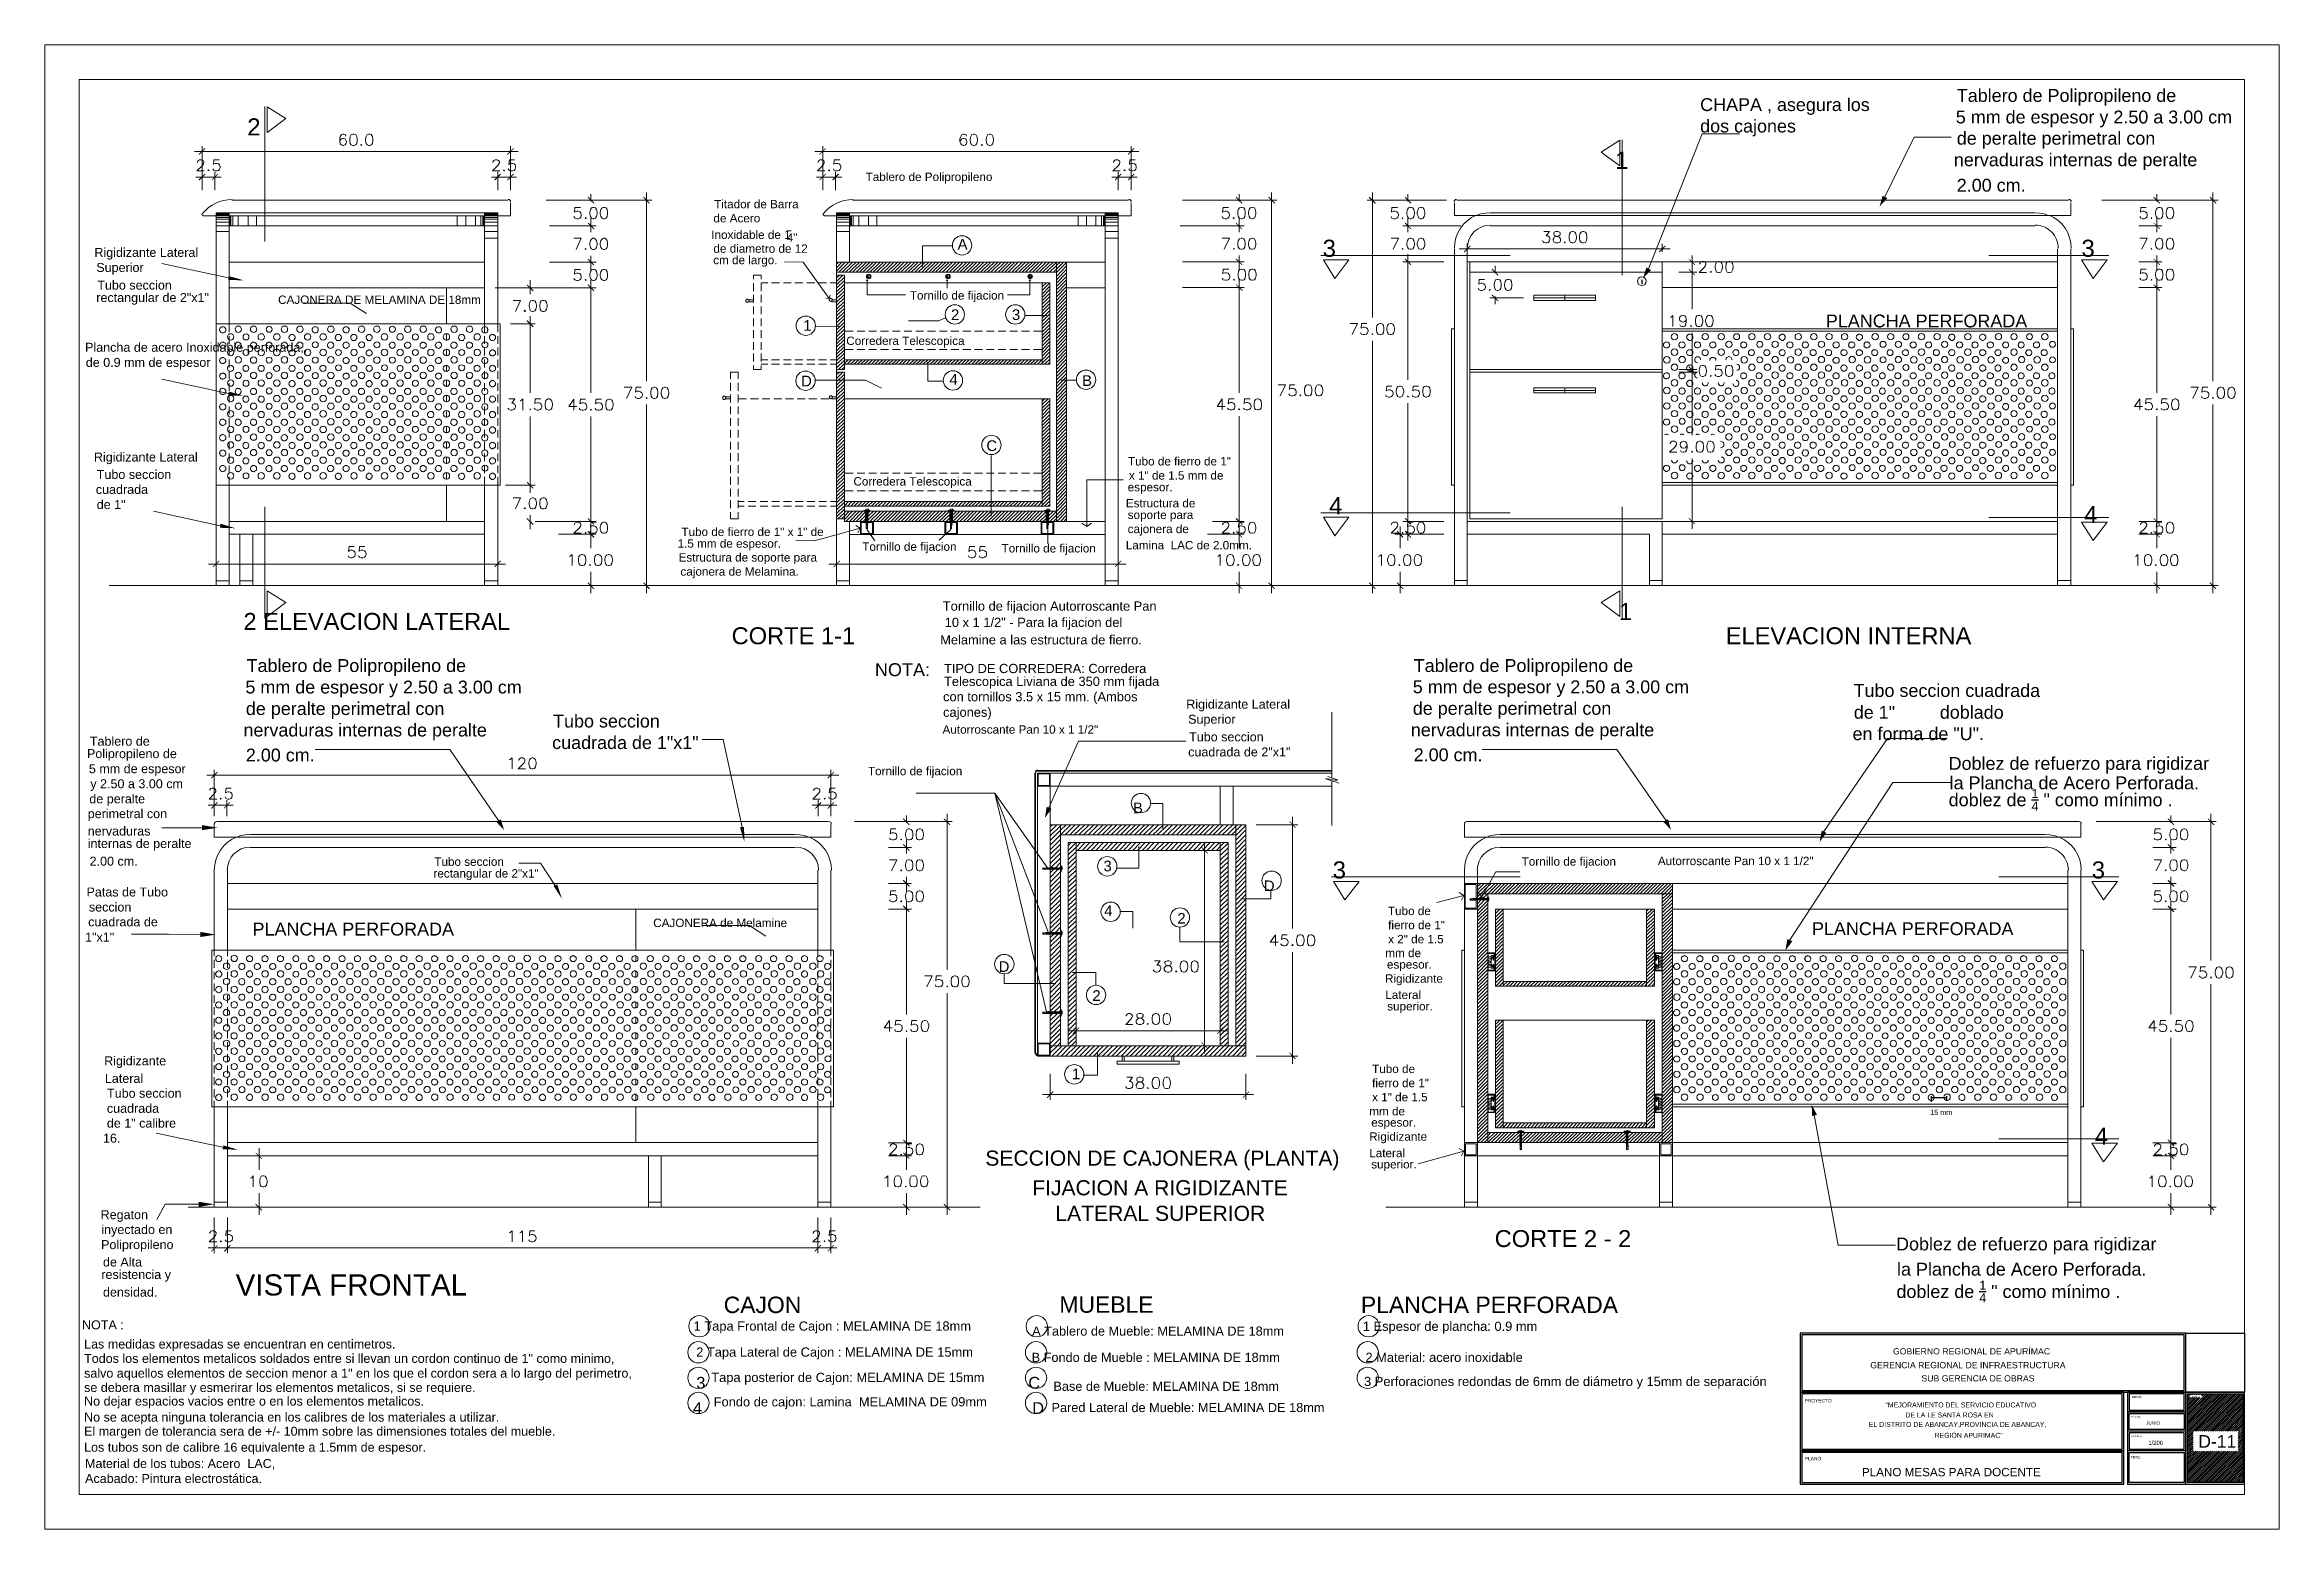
# Model space of a CAD drawing. Header units: inches. Extents: x 0.13 to 4.47, y 0.19 to 3.07.
import ezdxf

# ---------------------------------------------------------------- set-up
doc = ezdxf.new("R2010")
doc.units = ezdxf.units.IN
doc.header["$MEASUREMENT"] = 0
for name, color, linetype in [('PDF_0', 7, 'Continuous'), ('PDF_PDF5_PDF12_A - MEMBRETE', 7, 'Continuous'), ('PDF_PDF5_PDF12_PDF11_0', 7, 'Continuous'), ('PDF_PDF5_PDF12_PDF11_1', 7, 'Continuous'), ('PDF_PDF5_PDF12_PDF11_cotas', 7, 'Continuous'), ('PDF_PDF5_PDF12_PDF11_COTAS-01', 7, 'Continuous'), ('PDF_PDF5_PDF12_PDF11_lineabase', 7, 'Continuous'), ('PDF_PDF5_PDF12_PDF11_LINEAS COMPLEMENTARIAS', 7, 'Continuous'), ('PDF_PDF5_PDF12_PDF11_MESA', 7, 'Continuous'), ('PDF_PDF5_PDF12_PDF11_PIEZAS', 7, 'Continuous'), ('PDF_PDF5_PDF12_PDF11_PROYECCION 2', 7, 'Continuous'), ('PDF_PDF5_PDF12_PDF11_TEXTO', 7, 'Continuous'), ('PDF_Texto', 7, 'Continuous')]:
    doc.layers.add(name, color=color, linetype=linetype)
doc.layers.add('PDF_PDF5_PDF12_PDF11_punteadas', color=7, linetype='Continuous', true_color=0xff3e00)
doc.styles.add('PDF Arial', font='arial.ttf')

msp = doc.modelspace()

# ---------------------------------------------------------------- texts
at = {"layer": 'PDF_Texto', "attachment_point": 7, "style": 'PDF Arial'}
for s, insert, char_height in [('CHAPA , asegura los \\Pdos cajones', (3.3486, 2.8921), 0.024974), ('Tablero de Polipropileno de', (3.8474, 2.9515), 0.024974), ('2', (0.5246, 2.8939), 0.0332), ('5 mm de espesor y 2.50 a 3.00 cm', (3.8455, 2.9097), 0.024974), ('de peralte perimetral con', (3.8474, 2.8684), 0.024974), ('1', (3.1833, 2.8289), 0.0332), ('nervaduras internas de peralte', (3.8418, 2.8266), 0.024974), ('Tablero de Polipropileno ', (1.7265, 2.8004), 0.016276), ('2.00 cm.', (3.8474, 2.7843), 0.02497), ('de Acero', (1.4307, 2.7247), 0.01628), ('Titador de Barra', (1.4321, 2.7521), 0.016276), ('Inoxidable de 1', (1.4265, 2.6926), 0.016276), ('4"', (1.5732, 2.6875), 0.01628), ('Rigidizante Lateral', (0.2274, 2.6526), 0.017438), ('cm de largo.', (1.4302, 2.6388), 0.016276), ('de diametro de 12', (1.4307, 2.6657), 0.016276), ('A', (1.9053, 2.6721), 0.0207), ('3', (2.6149, 2.6576), 0.0332), ('3', (4.0898, 2.6576), 0.0332), ('Superior', (0.2311, 2.6234), 0.01744), ('Tubo seccion', (0.233, 2.5941), 0.017438), ('rectangular de 2"x1"', (0.2311, 2.5649), 0.017438), ('CAJONERA DE MELAMINA DE 18mm', (0.5845, 2.5663), 0.016276), ('Tornillo de fijacion', (1.8124, 2.57), 0.016276), ('1', (1.6054, 2.5145), 0.0207), ('2', (1.8924, 2.5352), 0.0207), ('3', (2.0109, 2.535), 0.0207), ('PLANCHA PERFORADA', (3.5929, 2.5206), 0.024974), ('Plancha de acero Inoxidable perforada,{\\fAgency FB|b0|i0|c0|p34;\\H0.91667x;,}', (0.2093, 2.4683), 0.017438), ('Corredera Telescopica', (1.6889, 2.4818), 0.016276), ('de 0.9 mm de espesor', (0.2107, 2.439), 0.017438), ('D', (1.601, 2.4063), 0.0207), ('4', (1.8894, 2.4096), 0.0207), ('B', (2.1473, 2.4072), 0.0207), ('Rigidizante Lateral', (0.2265, 2.2551), 0.017438), ('C', (1.9612, 2.2804), 0.0207), ('Tubo de fierro de 1"', (2.2364, 2.2524), 0.016276), ('cuadrada', (0.2302, 2.1971), 0.01744), ('Tubo seccion', (0.232, 2.2263), 0.017438), ('Corredera Telescopica', (1.7028, 2.2087), 0.016276), ('espesor.', (2.2359, 2.1976), 0.01628), ('x 1" de 1.5 mm de', (2.2383, 2.225), 0.016276), ('de 1"', (0.232, 2.1678), 0.01744), ('Estructura de', (2.2322, 2.1711), 0.016276), ('4', (2.6274, 2.1579), 0.0332), ('4', (4.0949, 2.1407), 0.0332), ('Tubo de fierro de 1" x 1" de', (1.3684, 2.1154), 0.016276), ('soporte para', (2.2359, 2.1437), 0.016276), ('cajonera de', (2.2359, 2.1163), 0.016276), ('1.5 mm de espesor.', (1.361, 2.088), 0.016276), ('Tornillo de fijacion', (1.72, 2.0819), 0.016276), ('Tornillo de fijacion', (1.9907, 2.0787), 0.016276), ('Lamina  LAC de 2.0mm.', (2.2322, 2.0894), 0.016276), ('Estructura de soporte para', (1.3629, 2.061), 0.016276), ('cajonera de Melamina.', (1.3666, 2.0336), 0.016276), ('2 ELEVACION LATERAL', (0.5172, 1.9328), 0.032893), ('Tornillo de fijacion Autorroscante Pan', (1.8765, 1.9651), 0.017903), ('10 x 1 1/2" - Para la fijacion del', (1.8802, 1.9335), 0.017903), ('1', (3.1907, 1.9521), 0.0332), ('CORTE 1-1', (1.466, 1.9049), 0.03289), ('Melamine a las estructura de fierro.', (1.8714, 1.9047), 0.017903), ('ELEVACION INTERNA', (3.3983, 1.9049), 0.032893), ('Tablero de Polipropileno de', (0.5232, 1.8439), 0.024974), ('NOTA:', (1.7446, 1.843), 0.02507), ('TIPO DE CORREDERA: Corredera', (1.8788, 1.849), 0.017903), ('Tablero de Polipropileno de', (2.7918, 1.8439), 0.024974), ('5 mm de espesor y 2.50 a 3.00 cm', (0.5209, 1.8021), 0.024974), ('Telescopica Liviana de 350 mm fijada', (1.8788, 1.8188), 0.017903), ('5 mm de espesor y 2.50 a 3.00 cm', (2.79, 1.8026), 0.024974), ('Tubo seccion cuadrada', (3.6468, 1.8026), 0.024974), ('de peralte perimetral con', (0.5218, 1.7603), 0.024974), ('con tornillos 3.5 x 15 mm. (Ambos', (1.877, 1.7891), 0.017903), ('cajones)', (1.877, 1.7589), 0.0179), ('Rigidizante Lateral', (2.3497, 1.7749), 0.017438), ('de peralte perimetral con', (2.79, 1.7608), 0.024974), ('de 1"', (3.6472, 1.7603), 0.02497), ('doblado', (3.8144, 1.7603), 0.02497), ('nervaduras internas de peralte', (0.5172, 1.7186), 0.024974), ('Tubo seccion', (1.119, 1.7432), 0.024974), ('Autorroscante Pan 10 x 1 1/2"', (1.876, 1.7313), 0.016276), ('Superior', (2.3534, 1.7457), 0.01744), ('nervaduras internas de peralte', (2.7862, 1.719), 0.024974), ('en forma de "U".', (3.6449, 1.7186), 0.024974), ('Polipropileno de', (0.213, 1.6788), 0.017438), ('Tablero de', (0.2186, 1.708), 0.01744), ('2.00 cm.', (0.5218, 1.6772), 0.02497), ('cuadrada de 1"x1"', (1.1172, 1.7014), 0.024974), ('cuadrada de 2"x1"', (2.3534, 1.6871), 0.017438), ('Tubo seccion', (2.3553, 1.7164), 0.017438), ('2.00 cm.', (2.7918, 1.6777), 0.02497), ('5 mm de espesor', (0.2167, 1.6495), 0.017438), ('Tornillo de fijacion', (1.7311, 1.6459), 0.016276), ('Doblez de refuerzo para rigidizar', (3.8316, 1.6538), 0.024974), ('de peralte', (0.2176, 1.591), 0.01744), ('y 2.50 a 3.00 cm', (0.2195, 1.6203), 0.017438), ('\\A1;doblez de {\\H0.7x;\\S1/4;} " como mínimo .', (3.8317, 1.5821), 0.024974), ('la Plancha de Acero Perforada.', (3.8335, 1.6232), 0.024974), ('perimetral con', (0.2144, 1.5622), 0.017438), ('B', (2.2461, 1.577), 0.0207), ('nervaduras', (0.2144, 1.5334), 0.01744), ('internas de peralte', (0.2144, 1.5042), 0.017438), ('2.00 cm.', (0.2181, 1.4749), 0.01744), ('Tubo seccion', (0.8882, 1.4745), 0.016276), ('3', (2.1888, 1.4639), 0.0207), ('3', (2.6344, 1.4497), 0.0332), ('Tornillo de fijacion', (3.0017, 1.4703), 0.016276), ('Autorroscante Pan 10 x 1 1/2"', (3.2664, 1.4759), 0.016276), ('3', (4.1098, 1.4497), 0.0332), ('Patas de Tubo', (0.2121, 1.415), 0.017438), ('rectangular de 2"x1"', (0.8864, 1.4471), 0.016276), ('D', (2.5006, 1.4256), 0.0207), ('seccion', (0.2167, 1.3857), 0.01744), ('4', (2.1904, 1.3772), 0.0207), ('Tubo de', (2.7417, 1.3788), 0.01628), ('cuadrada de', (0.2153, 1.357), 0.017438), ('PLANCHA PERFORADA', (0.5348, 1.339), 0.024974), ('CAJONERA de Melamine', (1.3136, 1.3556), 0.016276), ('2', (2.3324, 1.3625), 0.0207), ('fierro de 1"', (2.7421, 1.3514), 0.016276), ('PLANCHA PERFORADA', (3.566, 1.3398), 0.024974), ('1"x1"', (0.2093, 1.3277), 0.01744), ('mm de', (2.7366, 1.2971), 0.01628), ('x 2" de 1.5', (2.7421, 1.324), 0.016276), ('D', (1.985, 1.2686), 0.0207), ('Rigidizante', (2.7361, 1.2428), 0.016276), ('espesor.', (2.7398, 1.2702), 0.01628), ('2', (2.1672, 1.2124), 0.0207), ('Lateral', (2.7366, 1.2158), 0.01628), ('superior.', (2.7403, 1.1889), 0.01628), ('Rigidizante', (0.2464, 1.082), 0.017438), ('Tubo de', (2.711, 1.0719), 0.01628), ('Lateral', (0.2478, 1.0528), 0.01744), ('Tubo seccion', (0.252, 1.024), 0.017438), ('1', (2.1277, 1.0603), 0.0207), ('fierro de 1"', (2.711, 1.0445), 0.016276), ('cuadrada', (0.2516, 0.9947), 0.01744), ('mm de', (2.7054, 0.9897), 0.01628), ('x 1" de 1.5', (2.711, 1.0171), 0.016276), ('15 mm', (3.7959, 0.9907), 0.01), ('de 1" calibre', (0.2516, 0.9659), 0.017438), ('Rigidizante', (2.7054, 0.9358), 0.016276), ('espesor.', (2.7092, 0.9632), 0.01628), ('4', (4.1154, 0.9328), 0.0332), ('16.', (0.2441, 0.9367), 0.01744), ('SECCION DE CAJONERA (PLANTA)', (1.9591, 0.8834), 0.029369), ('Lateral', (2.7054, 0.9084), 0.01628), ('superior.', (2.7092, 0.8819), 0.01628), ('FIJACION A RIGIDIZANTE', (2.0502, 0.8342), 0.029369), ('Regaton', (0.2395, 0.783), 0.01744), ('LATERAL SUPERIOR', (2.0952, 0.7845), 0.029369), ('Polipropileno', (0.2404, 0.7249), 0.017438), ('inyectado en', (0.2409, 0.7542), 0.017438), ('CORTE 2 - 2', (2.9492, 0.7337), 0.032893), ('Doblez de refuerzo para rigidizar', (3.7294, 0.7201), 0.024974), ('de Alta', (0.2441, 0.6961), 0.01744), ('la Plancha de Acero Perforada.', (3.7313, 0.6783), 0.024974), ('resistencia y', (0.2409, 0.6669), 0.017438), ('densidad.', (0.2441, 0.6376), 0.01744), ('VISTA FRONTAL', (0.5019, 0.6394), 0.041117), ('\\A1;doblez de {\\H0.7x;\\S1/4;} " como mínimo .', (3.7301, 0.6267), 0.024974), ('CAJON', (1.4506, 0.6055), 0.03187), ('MUEBLE', (2.1031, 0.606), 0.03187), ('PLANCHA PERFORADA', (2.6892, 0.6055), 0.031872), ('NOTA :', (0.2033, 0.574), 0.01744), ('1 Tapa Frontal de Cajon : MELAMINA DE 18mm', (1.3921, 0.5663), 0.017903), ('A Tablero de Mueble: MELAMINA DE 18mm', (2.0502, 0.5618), 0.017706), ('1 Espesor de plancha: 0.9 mm', (2.6929, 0.5659), 0.017903), ('Todos los elementos metalicos soldados entre si llevan un cordon continuo de 1" como minimo,', (0.2074, 0.5058), 0.017438), ('Las medidas expresadas se encuentran en centimetros.', (0.2074, 0.5317), 0.017438), ('2 Tapa Lateral de Cajon : MELAMINA DE 15mm', (1.3972, 0.5157), 0.017903), ('B Fondo de Mueble : MELAMINA DE 18mm', (2.0492, 0.5107), 0.017706), ('GOBIERNO REGIONAL DE APURÍMAC', (3.7234, 0.5253), 0.012107), ('salvo aquellos elementos de seccion menor a 1" en los que el cordon sera a lo largo del perimetro,', (0.2074, 0.4751), 0.017438), ('3', (1.3973, 0.4587), 0.0228), ('Tapa posterior de Cajon: MELAMINA DE 15mm', (1.4265, 0.4665), 0.017903), ('C', (2.0427, 0.4587), 0.0228), ('3 Perforaciones redondas de 6mm de diámetro y 15mm de separación', (2.6953, 0.4587), 0.017903), ('GERENCIA REGIONAL DE INFRAESTRUCTURA', (3.6793, 0.4984), 0.012107), ('SUB GERENCIA DE OBRAS', (3.7787, 0.4728), 0.012107), ('se debera masillar y esmerirar los elementos metalicos, si se requiere.', (0.2074, 0.4473), 0.017438), ('No dejar espacios vacios entre o en los elementos metalicos.', (0.2074, 0.4208), 0.017438), ('Fondo de cajon: Lamina  MELAMINA DE 09mm', (1.4311, 0.4191), 0.017903), ('Base de Mueble: MELAMINA DE 18mm', (2.0915, 0.4545), 0.017706), ('PROYECTO', (3.5516, 0.4321), 0.00673), ('DIBUJO', (4.1878, 0.4409), 0.00365), ('LAMINA', (4.3007, 0.4409), 0.00365), ('No se acepta ninguna tolerancia en los calibres de los materiales a utilizar.', (0.2074, 0.3897), 0.017438), ('4', (1.3907, 0.4099), 0.0228), ('D', (2.0502, 0.4099), 0.0228), ('Pared Lateral de Mueble: MELAMINA DE 18mm', (2.0878, 0.4132), 0.017706), ('EL DISTRITO DE ABANCAY,PROVINCIA DE ABANCAY,', (3.6765, 0.3829), 0.009622), ('“MEJORAMIENTO DEL SERVICIO EDUCATIVO', (3.709, 0.4224), 0.009622), ('DE LA I.E SANTA ROSA EN', (3.7474, 0.4029), 0.009622), ('FECHA', (4.1869, 0.4024), 0.00365), ('JUNIO', (4.2154, 0.3889), 0.0065), ('El margen de tolerancia sera de +/- 10mm sobre las dimensiones totales del mueble.', (0.2074, 0.3623), 0.017438), ('Los tubos son de calibre 16 equivalente a 1.5mm de espesor.', (0.2074, 0.3312), 0.017438), ('REGIÓN APURIMAC”', (3.8042, 0.3634), 0.009622), ('ESCALA', (4.1869, 0.3648), 0.00365), ('1/200', (4.2199, 0.3496), 0.00813), ('D-11', (4.3169, 0.3444), 0.02438), ('Material de los tubos: Acero  LAC, \\PAcabado: Pintura electrostática.', (0.2093, 0.2755), 0.017438), ('PLANO', (3.552, 0.3197), 0.00673), ('PLANO MESAS PARA DOCENTE', (3.663, 0.2885), 0.016226), ('TIPO:', (4.1855, 0.3226), 0.00548)]:
    msp.add_mtext(s, dxfattribs=dict(at, insert=insert, char_height=char_height))
at = {"layer": 'PDF_Texto', "insert": (2.698, 0.5106), "char_height": 0.017903, "width": 0.311833, "attachment_point": 7, "style": 'PDF Arial'}
msp.add_mtext('2 Material: acero inoxidable', dxfattribs=at)

# ---------------------------------------------------------------- linework, layer by layer
at = {"layer": 'PDF_0', "lineweight": 25}
for points in [[(3.7977, 1.0273), (3.7977, 1.0249), (3.8284, 1.0249)], [(3.7977, 1.0249), (3.7977, 1.0161)], [(3.8284, 1.018), (3.8284, 1.0249), (3.8284, 1.0273)]]:
    msp.add_lwpolyline(points, dxfattribs=at)
at = {"layer": 'PDF_PDF5_PDF12_A - MEMBRETE', "lineweight": 25}
for points in [[(3.5428, 0.4523), (4.2928, 0.4523), (4.2928, 0.5666), (3.5428, 0.5666)], [(4.407, 0.4523), (4.2928, 0.4523), (4.2928, 0.5666), (4.407, 0.5666)], [(3.546, 0.4556), (4.2895, 0.4556), (4.2895, 0.5633), (3.546, 0.5633)], [(3.5428, 0.3381), (4.172, 0.3381), (4.172, 0.4523), (3.5428, 0.4523)], [(3.546, 0.3413), (4.1688, 0.3413), (4.1688, 0.4491), (3.546, 0.4491)], [(4.2895, 0.4491), (4.1822, 0.4491), (4.1822, 0.4175), (4.2895, 0.4175)], [(4.296, 0.4491), (4.4038, 0.4491), (4.4038, 0.2768), (4.296, 0.2768)], [(4.1822, 0.411), (4.2895, 0.411), (4.2895, 0.3794), (4.1822, 0.3794)], [(4.2895, 0.3729), (4.1822, 0.3729), (4.1822, 0.3413), (4.2895, 0.3413)], [(3.5428, 0.2735), (4.172, 0.2735), (4.172, 0.3381), (3.5428, 0.3381)], [(3.546, 0.2768), (4.1688, 0.2768), (4.1688, 0.3348), (3.546, 0.3348)], [(4.1822, 0.3348), (4.2895, 0.3348), (4.2895, 0.2768), (4.1822, 0.2768)]]:
    msp.add_lwpolyline(points, close=True, dxfattribs=at)
for points in [[(4.2928, 0.4556), (4.2928, 0.5633)], [(4.2928, 0.2735), (4.2928, 0.4523), (4.407, 0.4523), (4.179, 0.4523), (4.179, 0.2735), (4.407, 0.2735), (4.407, 0.4523)], [(4.296, 0.4463), (4.2993, 0.4491)], [(4.296, 0.4133), (4.3322, 0.4491)], [(4.296, 0.4096), (4.3359, 0.4491)], [(4.296, 0.4059), (4.3392, 0.4491)], [(4.296, 0.4022), (4.3429, 0.4491)], [(4.296, 0.3985), (4.3466, 0.4491)], [(4.296, 0.3947), (4.3503, 0.4491)], [(4.296, 0.3915), (4.3541, 0.4491)], [(4.296, 0.3878), (4.3578, 0.4491)], [(4.296, 0.3841), (4.3615, 0.4491)], [(4.296, 0.3803), (4.3652, 0.4491)], [(4.296, 0.3766), (4.3685, 0.4491)], [(4.296, 0.3729), (4.3722, 0.4491)], [(4.296, 0.3692), (4.3759, 0.4491)], [(4.296, 0.3655), (4.3796, 0.4491)], [(4.296, 0.4426), (4.2997, 0.4458)], [(4.296, 0.4389), (4.2997, 0.4421)], [(4.296, 0.4351), (4.3025, 0.4416)], [(4.296, 0.4314), (4.3062, 0.4416)], [(4.296, 0.4277), (4.3099, 0.4416)], [(4.296, 0.4245), (4.3137, 0.4416)], [(4.296, 0.4207), (4.3174, 0.4416)], [(4.296, 0.417), (4.3206, 0.4416)], [(4.3007, 0.4472), (4.303, 0.4491)], [(4.3044, 0.4472), (4.3062, 0.4491)], [(4.3081, 0.4472), (4.3099, 0.4491)], [(4.3104, 0.3762), (4.3833, 0.4491)], [(4.3118, 0.4472), (4.3137, 0.4491)], [(4.3137, 0.3762), (4.387, 0.4491)], [(4.3155, 0.4472), (4.3174, 0.4491)], [(4.3174, 0.3762), (4.3907, 0.4491)], [(4.3192, 0.4472), (4.3211, 0.4491)], [(4.3211, 0.3762), (4.3945, 0.4491)], [(4.3225, 0.4472), (4.3248, 0.4491)], [(4.3243, 0.4449), (4.3285, 0.4491)], [(4.3248, 0.3762), (4.3982, 0.4491)], [(4.3285, 0.3762), (4.4014, 0.4491)], [(4.3322, 0.3762), (4.4038, 0.4477)], [(4.3359, 0.3762), (4.4038, 0.444)], [(4.3397, 0.3762), (4.4038, 0.4403)], [(4.3434, 0.3762), (4.4038, 0.4365)], [(4.179, 0.4142), (4.2928, 0.4142), (4.179, 0.4142)], [(4.3466, 0.3762), (4.4038, 0.4328)], [(4.3503, 0.3762), (4.4038, 0.4296)], [(4.3541, 0.3762), (4.4038, 0.4259)], [(4.3578, 0.3762), (4.4038, 0.4221)], [(4.3615, 0.3762), (4.4038, 0.4184)], [(4.3652, 0.3762), (4.4038, 0.4147)], [(4.3689, 0.3762), (4.4038, 0.411)], [(4.3726, 0.3762), (4.4038, 0.4073)], [(4.3759, 0.3762), (4.4038, 0.4036)], [(4.3796, 0.3762), (4.4038, 0.3998)], [(4.3833, 0.3762), (4.4038, 0.3966)], [(4.387, 0.3762), (4.4038, 0.3929)], [(4.2928, 0.3762), (4.179, 0.3762)], [(4.296, 0.3622), (4.3072, 0.3729)], [(4.296, 0.3585), (4.3072, 0.3692)], [(4.296, 0.3548), (4.3072, 0.3655)], [(4.296, 0.3511), (4.3072, 0.3622)], [(4.296, 0.3474), (4.3072, 0.3585)], [(4.296, 0.3437), (4.3072, 0.3548)], [(4.296, 0.3399), (4.3072, 0.3511)], [(4.3907, 0.3762), (4.4038, 0.3892)], [(4.3945, 0.3762), (4.4038, 0.3855)], [(4.3945, 0.3724), (4.4038, 0.3817)], [(4.3945, 0.3687), (4.4038, 0.378)], [(4.3945, 0.365), (4.4038, 0.3743)], [(4.3945, 0.3613), (4.4038, 0.3706)], [(4.3945, 0.3576), (4.4038, 0.3673)], [(4.3945, 0.3539), (4.4038, 0.3636)], [(4.3945, 0.3506), (4.4038, 0.3599)], [(4.3945, 0.3469), (4.4038, 0.3562)], [(4.3945, 0.3432), (4.4038, 0.3525)], [(4.3945, 0.3395), (4.4038, 0.3488)], [(4.2928, 0.3381), (4.179, 0.3381)], [(4.296, 0.3362), (4.3072, 0.3474)], [(4.296, 0.3325), (4.3072, 0.3437)], [(4.296, 0.3293), (4.3072, 0.3399)], [(4.296, 0.3255), (4.3081, 0.3376)], [(4.296, 0.3218), (4.3118, 0.3376)], [(4.296, 0.3181), (4.3155, 0.3376)], [(4.296, 0.3144), (4.3192, 0.3376)], [(4.296, 0.3107), (4.3229, 0.3376)], [(4.296, 0.307), (4.3267, 0.3376)], [(4.296, 0.3033), (4.3304, 0.3376)], [(4.296, 0.2995), (4.3341, 0.3376)], [(4.296, 0.2963), (4.3373, 0.3376)], [(4.296, 0.2926), (4.3411, 0.3376)], [(4.296, 0.2889), (4.3448, 0.3376)], [(4.296, 0.2851), (4.3485, 0.3376)], [(4.296, 0.2814), (4.3522, 0.3376)], [(4.296, 0.2777), (4.3559, 0.3376)], [(4.2988, 0.2768), (4.3596, 0.3376)], [(4.3025, 0.2768), (4.3633, 0.3376)], [(4.3062, 0.2768), (4.3671, 0.3376)], [(4.3095, 0.2768), (4.3703, 0.3376)], [(4.3132, 0.2768), (4.374, 0.3376)], [(4.3169, 0.2768), (4.3777, 0.3376)], [(4.3206, 0.2768), (4.3815, 0.3376)], [(4.3243, 0.2768), (4.3852, 0.3376)], [(4.3281, 0.2768), (4.3889, 0.3376)], [(4.3318, 0.2768), (4.3926, 0.3376)], [(4.3355, 0.2768), (4.4038, 0.345)], [(4.3387, 0.2768), (4.4038, 0.3413)], [(4.3424, 0.2768), (4.4038, 0.3376)], [(4.3462, 0.2768), (4.4038, 0.3344)], [(4.3499, 0.2768), (4.4038, 0.3307)], [(4.3536, 0.2768), (4.4038, 0.3269)], [(4.3573, 0.2768), (4.4038, 0.3232)], [(4.361, 0.2768), (4.4038, 0.3195)], [(4.3647, 0.2768), (4.4038, 0.3158)], [(4.3685, 0.2768), (4.4038, 0.3121)], [(4.3717, 0.2768), (4.4038, 0.3084)], [(4.3754, 0.2768), (4.4038, 0.3051)], [(4.3791, 0.2768), (4.4038, 0.3014)], [(4.3829, 0.2768), (4.4038, 0.2977)], [(4.3866, 0.2768), (4.4038, 0.294)], [(4.3903, 0.2768), (4.4038, 0.2903)], [(4.394, 0.2768), (4.4038, 0.2865)], [(4.3977, 0.2768), (4.4038, 0.2828)], [(4.401, 0.2768), (4.4038, 0.2791)]]:
    msp.add_lwpolyline(points, dxfattribs=at)
at = {"layer": 'PDF_PDF5_PDF12_PDF11_0', "lineweight": 5}
for points in [[(0.5585, 2.9503), (0.5585, 2.6875)], [(0.4368, 2.804), (0.4368, 2.8728)], [(1.0359, 2.804), (1.0359, 2.8728)], [(1.6434, 2.804), (1.6434, 2.8728)], [(2.2424, 2.804), (2.2424, 2.8728)], [(3.1968, 2.8853), (3.1968, 2.6225)], [(3.2483, 2.6345), (3.3528, 2.8969), (3.4253, 2.8969)], [(3.7006, 2.7604), (3.7643, 2.8904), (3.8367, 2.8904)], [(0.422, 2.8626), (1.0512, 2.8626)], [(1.628, 2.8626), (2.2573, 2.8626)], [(0.4248, 2.8129), (0.4368, 2.8129), (0.4615, 2.8129), (0.474, 2.8129)], [(0.4368, 2.7878), (0.4368, 2.8231)], [(0.4615, 2.7878), (0.4615, 2.8231)], [(1.048, 2.8129), (1.0359, 2.8129), (1.0113, 2.8129), (0.9992, 2.8129)], [(1.0113, 2.7878), (1.0113, 2.8231)], [(1.0359, 2.7878), (1.0359, 2.8231)], [(1.1924, 2.7655), (1.1924, 2.7683), (1.1924, 2.7799)], [(1.3006, 2.7827), (1.3006, 2.4163)], [(1.6308, 2.8129), (1.6434, 2.8129), (1.668, 2.8129), (1.68, 2.8129)], [(1.6434, 2.7878), (1.6434, 2.8231)], [(1.668, 2.7878), (1.668, 2.8231)], [(2.2545, 2.8129), (2.2424, 2.8129), (2.2174, 2.8129), (2.2053, 2.8129)], [(2.2174, 2.7878), (2.2174, 2.8231)], [(2.2424, 2.7878), (2.2424, 2.8231)], [(2.4523, 2.7655), (2.4523, 2.7683), (2.4523, 2.7799)], [(2.5155, 2.0044), (2.5155, 2.7827)], [(2.7115, 2.7827), (2.7115, 2.5403)], [(2.7807, 2.7655), (2.7807, 2.7683), (2.7807, 2.7799)], [(4.2366, 2.7655), (4.2366, 2.7683), (4.2366, 2.7799)], [(4.3452, 2.7827), (4.3452, 2.4163)], [(1.0359, 2.7632), (1.0359, 2.7376), (0.4387, 2.7376), (0.4406, 2.7376)], [(0.9858, 2.7432), (0.9858, 2.7381), (1.0113, 2.7381), (1.0113, 2.7432), (0.4638, 2.7432), (0.4638, 2.7381), (0.4893, 2.7381), (0.4893, 2.7432)], [(0.4638, 2.7423), (0.4893, 2.7423)], [(0.4638, 2.7409), (0.4893, 2.7409)], [(0.4638, 2.7395), (0.4893, 2.7395)], [(1.0113, 2.2143), (1.0113, 2.0192), (0.9858, 2.0192), (0.9858, 2.2143), (0.4893, 2.2143), (0.4893, 2.0192), (0.4638, 2.0192), (0.4638, 2.7376)], [(0.9858, 2.7376), (0.9858, 2.5277), (0.4893, 2.5277), (0.4893, 2.7376)], [(0.4907, 2.7181), (0.4907, 2.7376)], [(0.4926, 2.7181), (0.4926, 2.7376)], [(1.0313, 2.7683), (0.4944, 2.7683)], [(0.4968, 2.7181), (0.4968, 2.7376)], [(0.507, 2.7181), (0.507, 2.7376)], [(0.526, 2.7181), (0.526, 2.7376)], [(0.5423, 2.7181), (0.5423, 2.7376)], [(0.9328, 2.7181), (0.9328, 2.7376)], [(0.9495, 2.7181), (0.9495, 2.7376)], [(0.9681, 2.7181), (0.9681, 2.7376)], [(0.9788, 2.7181), (0.9788, 2.7376)], [(0.9825, 2.7181), (0.9825, 2.7376)], [(0.9844, 2.7181), (0.9844, 2.7376)], [(0.9858, 2.7423), (1.0113, 2.7423)], [(0.9858, 2.7409), (1.0113, 2.7409)], [(0.9858, 2.7395), (1.0113, 2.7395)], [(1.0113, 2.5277), (1.0113, 2.7376)], [(1.1056, 2.7683), (1.3108, 2.7683)], [(1.1121, 2.7683), (1.2026, 2.7683)], [(2.2424, 2.7632), (2.2424, 2.7376), (1.6452, 2.7376), (1.6471, 2.7376)], [(2.1918, 2.7432), (2.1918, 2.7381), (2.2174, 2.7381), (2.2174, 2.7432), (1.6698, 2.7432), (1.6698, 2.7381), (1.6954, 2.7381), (1.6954, 2.7432)], [(1.6698, 2.7423), (1.6954, 2.7423)], [(1.6698, 2.7409), (1.6954, 2.7409)], [(1.6698, 2.7395), (1.6954, 2.7395)], [(1.6903, 2.1437), (1.6852, 2.1437), (1.6852, 2.4339), (1.6698, 2.4339), (1.6698, 2.1488), (1.6698, 2.7376)], [(1.6954, 2.6475), (1.6954, 2.7376)], [(1.6968, 2.7181), (1.6968, 2.7376)], [(1.6991, 2.7181), (1.6991, 2.7376)], [(2.2373, 2.7683), (1.7009, 2.7683)], [(1.7023, 2.7181), (1.7023, 2.7376)], [(1.7135, 2.7181), (1.7135, 2.7376)], [(1.7321, 2.7181), (1.7321, 2.7376)], [(1.7483, 2.7181), (1.7483, 2.7376)], [(2.1393, 2.7181), (2.1393, 2.7376)], [(2.1556, 2.7181), (2.1556, 2.7376)], [(2.1742, 2.7181), (2.1742, 2.7376)], [(2.1848, 2.7181), (2.1848, 2.7376)], [(2.1886, 2.7181), (2.1886, 2.7376)], [(2.1909, 2.7181), (2.1909, 2.7376)], [(2.1918, 2.7423), (2.2174, 2.7423)], [(2.1918, 2.7409), (2.2174, 2.7409)], [(2.1918, 2.7395), (2.2174, 2.7395)], [(2.2174, 2.7376), (2.2174, 2.5282), (2.2174, 2.0192), (2.1918, 2.0192), (2.1918, 2.5282), (2.1918, 2.7376)], [(2.3423, 2.7683), (2.5257, 2.7683)], [(2.4245, 2.7683), (2.4621, 2.7683)], [(2.8109, 2.7683), (2.7013, 2.7683)], [(2.8554, 2.7683), (2.7705, 2.7683)], [(4.0689, 2.7632), (4.0689, 2.7381), (2.8708, 2.7381), (2.8708, 2.7632)], [(2.8754, 2.7683), (4.0643, 2.7683)], [(4.0257, 2.7381), (4.0174, 2.7414), (4.0081, 2.7427), (3.9993, 2.7437), (2.9404, 2.7437), (2.9311, 2.7427), (2.9223, 2.7414), (2.9135, 2.7381)], [(4.1293, 2.7683), (4.3555, 2.7683)], [(4.2013, 2.7683), (4.2459, 2.7683)], [(0.4638, 2.7344), (0.4893, 2.7344)], [(0.4638, 2.7311), (0.4893, 2.7311)], [(0.4638, 2.7251), (0.4893, 2.7251)], [(1.0113, 2.7181), (0.9858, 2.7181), (0.4893, 2.7181), (0.4638, 2.7181)], [(0.4638, 2.7075), (0.4893, 2.7075)], [(0.9858, 2.7344), (1.0113, 2.7344)], [(0.9858, 2.7311), (1.0113, 2.7311)], [(0.9858, 2.7251), (1.0113, 2.7251)], [(0.9858, 2.7075), (1.0113, 2.7075)], [(0.9858, 2.694), (1.0113, 2.694)], [(1.2026, 2.7181), (1.1121, 2.7181), (1.2026, 2.7181)], [(1.1924, 2.733), (1.1924, 2.7061)], [(1.1924, 2.7205), (1.1924, 2.7181), (1.1924, 2.7065)], [(1.6698, 2.7344), (1.6954, 2.7344)], [(1.6698, 2.7311), (1.6954, 2.7311)], [(1.6698, 2.7251), (1.6954, 2.7251)], [(2.2174, 2.7181), (2.1918, 2.7181), (1.6954, 2.7181), (1.6698, 2.7181)], [(1.6698, 2.7075), (1.6954, 2.7075)], [(2.1918, 2.7344), (2.2174, 2.7344)], [(2.1918, 2.7311), (2.2174, 2.7311)], [(2.1918, 2.7251), (2.2174, 2.7251)], [(2.1918, 2.7075), (2.2174, 2.7075)], [(2.1918, 2.694), (2.2174, 2.694)], [(2.4621, 2.7181), (2.3376, 2.7181), (2.4621, 2.7181)], [(2.4523, 2.733), (2.4523, 2.7061)], [(2.4523, 2.7205), (2.4523, 2.7181), (2.4523, 2.7065)], [(2.7705, 2.7181), (2.8833, 2.7181), (2.7705, 2.7181)], [(2.7807, 2.733), (2.7807, 2.7061)], [(2.7807, 2.7205), (2.7807, 2.7181), (2.7807, 2.7065)], [(2.9404, 2.7181), (3.9993, 2.7181)], [(4.2459, 2.7181), (4.2013, 2.7181), (4.2459, 2.7181)], [(4.2366, 2.733), (4.2366, 2.7061)], [(4.2366, 2.7205), (4.2366, 2.7181), (4.2366, 2.7065)], [(1.1924, 2.6327), (1.1924, 2.6601)], [(1.1924, 2.6457), (1.1924, 2.6475), (1.1924, 2.6596)], [(1.837, 2.6392), (1.837, 2.6791), (1.8941, 2.6791)], [(2.4523, 2.6331), (2.4523, 2.6605)], [(2.4528, 2.6462), (2.4528, 2.648), (2.4528, 2.6601)], [(2.7807, 2.6633), (2.7807, 2.4191)], [(2.7807, 2.6331), (2.7807, 2.6605)], [(2.8708, 2.6736), (2.8708, 2.0192), (2.8958, 2.0192), (2.8958, 2.6736)], [(2.8805, 2.6736), (3.2901, 2.6736)], [(2.8958, 2.668), (2.8958, 2.6833)], [(3.2748, 2.668), (3.2748, 2.6833)], [(3.3328, 2.6605), (3.3328, 2.648), (3.3328, 2.6285), (3.3328, 2.6164)], [(4.0689, 2.6736), (4.0689, 2.0192), (4.0434, 2.0192), (4.0434, 2.6736)], [(4.2366, 2.6331), (4.2366, 2.6605), (4.2366, 2.648), (4.2366, 2.6462)], [(0.3584, 2.6448), (0.4879, 2.6169)], [(0.9858, 2.6475), (0.4893, 2.6475)], [(1.0745, 2.6127), (1.0745, 2.5853)], [(1.2026, 2.6475), (1.1121, 2.6475), (1.2026, 2.6475)], [(1.1924, 2.6127), (1.1924, 2.3935)], [(1.5691, 2.648), (1.6048, 2.6475), (1.6554, 2.577), (1.6573, 2.5835)], [(2.1918, 2.6475), (1.6698, 2.6475)], [(1.6852, 2.6225), (1.6698, 2.6225)], [(1.6852, 2.1641), (2.0975, 2.1641), (2.0975, 2.1437), (1.6903, 2.1437), (2.117, 2.1437), (2.117, 2.6475)], [(1.9229, 2.6076), (1.6852, 2.6076), (2.0845, 2.6076), (2.0845, 2.4492), (1.6852, 2.4492), (1.9229, 2.4492)], [(1.7297, 2.6132), (1.7283, 2.6113)], [(1.804, 2.5844), (1.7297, 2.5844), (1.7297, 2.6132), (1.7307, 2.6113)], [(1.8848, 2.6132), (1.8835, 2.6113)], [(1.8848, 2.5974), (1.8848, 2.6132), (1.8858, 2.6113)], [(2.0023, 2.5844), (2.0455, 2.5844), (2.0455, 2.6132), (2.0446, 2.6113)], [(2.0455, 2.6132), (2.0469, 2.6113)], [(2.0697, 2.6076), (2.0697, 2.4492)], [(2.0975, 2.1437), (2.0975, 2.6475)], [(2.4626, 2.648), (2.3423, 2.648), (2.4621, 2.648)], [(2.4528, 2.6132), (2.4528, 2.394)], [(2.7705, 2.648), (2.8503, 2.648), (2.7705, 2.648)], [(4.0434, 2.648), (2.8958, 2.648)], [(2.901, 2.648), (2.901, 2.1492), (3.2748, 2.1492), (3.2748, 2.648)], [(3.2748, 2.6285), (2.901, 2.6285)], [(2.9209, 2.6285), (2.9599, 2.6285)], [(2.9502, 2.6262), (2.9502, 2.6285), (2.9502, 2.6406)], [(3.3073, 2.648), (3.3421, 2.648)], [(3.3421, 2.6285), (3.3073, 2.6285), (3.3421, 2.6285)], [(3.3328, 2.6434), (3.3328, 2.5561)], [(4.2459, 2.648), (4.2013, 2.648), (4.2459, 2.648)], [(4.2366, 2.6132), (4.2366, 2.394)], [(0.9858, 2.5979), (0.4893, 2.5979)], [(0.6333, 2.5681), (0.7248, 2.5681), (0.7564, 2.5477)], [(0.9115, 2.5277), (0.9115, 2.5979)], [(1.1121, 2.5979), (1.2026, 2.5979), (1.0062, 2.5979)], [(1.0262, 2.5979), (1.0842, 2.5979)], [(1.1924, 2.6002), (1.1924, 2.5979), (1.1924, 2.5858)], [(1.6554, 2.577), (1.6489, 2.5779)], [(1.6698, 2.5746), (1.6605, 2.5746)], [(1.6698, 2.5709), (1.6605, 2.5709)], [(2.117, 2.5979), (2.1918, 2.5979), (2.117, 2.5979)], [(2.4626, 2.5983), (2.3423, 2.5983), (2.4626, 2.5983)], [(2.4528, 2.6006), (2.4528, 2.5983), (2.4528, 2.5862)], [(3.0054, 2.5783), (2.94, 2.5783)], [(2.9502, 2.5807), (2.9502, 2.5783), (2.9502, 2.5663)], [(3.1452, 2.5783), (3.0254, 2.5783)], [(3.0853, 2.5835), (3.0853, 2.5732)], [(4.0434, 2.5983), (3.2748, 2.5983)], [(4.2459, 2.5983), (4.2013, 2.5983), (4.2459, 2.5983)], [(4.2366, 2.6006), (4.2366, 2.5983), (4.2366, 2.5862)], [(1.0164, 2.2143), (1.0164, 2.5277)], [(1.0359, 2.5277), (1.0842, 2.5277), (1.0564, 2.5277)], [(1.0745, 2.5426), (1.0745, 2.394)], [(1.0745, 2.5129), (1.0745, 2.5398)], [(1.628, 2.5226), (1.6754, 2.5231)], [(1.8101, 2.5338), (1.8681, 2.5338), (1.8816, 2.5393)], [(2.0353, 2.544), (2.0785, 2.544)], [(0.9115, 2.4952), (0.9115, 2.5073)], [(0.9115, 2.4655), (0.9115, 2.4771)], [(2.7115, 2.0044), (2.7115, 2.4948)], [(3.3328, 2.4237), (3.3328, 2.5105)], [(0.9115, 2.4353), (0.9115, 2.4474)], [(1.6852, 2.439), (1.6698, 2.439)], [(2.0697, 2.4576), (1.6852, 2.4576), (1.9081, 2.4576)], [(1.8477, 2.4539), (1.8477, 2.4163), (1.8765, 2.4163)], [(2.901, 2.439), (3.2748, 2.439)], [(2.901, 2.4339), (3.2748, 2.4339)], [(3.3421, 2.439), (3.3073, 2.439), (3.3421, 2.439)], [(3.3421, 2.4339), (3.3073, 2.4339), (3.3421, 2.4339)], [(3.3328, 2.4511), (3.3328, 2.439), (3.3328, 2.4339), (3.3328, 2.4218)], [(3.3328, 2.4492), (3.3328, 2.3118)], [(0.3584, 2.4205), (0.4879, 2.3926)], [(0.9115, 2.4056), (0.9115, 2.4177)], [(1.6276, 2.4181), (1.7265, 2.4181), (1.7571, 2.4028)], [(2.1068, 2.4181), (2.1356, 2.4181)], [(3.1452, 2.3986), (3.0254, 2.3986)], [(3.0853, 2.4037), (3.0853, 2.3935)], [(0.9115, 2.3754), (0.9115, 2.3879)], [(0.9115, 2.3457), (0.9115, 2.3578)], [(1.0745, 2.1994), (1.0745, 2.348)], [(1.1924, 2.1288), (1.1924, 2.348)], [(1.3006, 2.0044), (1.3006, 2.3708)], [(1.6698, 2.3861), (1.6605, 2.3861)], [(1.6698, 2.3819), (1.6605, 2.3819)], [(1.6852, 2.1739), (2.0845, 2.1739), (2.0845, 2.3824), (2.0697, 2.3824), (2.0697, 2.1739)], [(1.6852, 2.3824), (2.0697, 2.3824)], [(2.4528, 2.1288), (2.4528, 2.3485)], [(2.7807, 2.1293), (2.7807, 2.3735)], [(4.2366, 2.1288), (4.2366, 2.3485)], [(4.3452, 2.0044), (4.3452, 2.3708)], [(0.9115, 2.3155), (0.9115, 2.3276)], [(0.9115, 2.2853), (0.9115, 2.2974)], [(0.9115, 2.2556), (0.9115, 2.2677)], [(1.9708, 2.2718), (1.9708, 2.1539)], [(3.3328, 2.1293), (3.3328, 2.2663)], [(0.9115, 2.2254), (0.9115, 2.2375)], [(1.0745, 2.2291), (1.0745, 2.2017)], [(2.2271, 2.2245), (2.1565, 2.2245), (2.1565, 2.1344), (2.1468, 2.1404)], [(0.5585, 2.172), (0.5585, 1.9556)], [(0.9115, 2.1437), (0.9115, 2.2143)], [(1.0359, 2.2143), (1.0842, 2.2143), (1.0262, 2.2143)], [(1.6852, 2.1827), (2.0697, 2.1827)], [(3.1968, 2.172), (3.1968, 1.9556)], [(0.3421, 2.1636), (0.4717, 2.1353)], [(0.9858, 2.1437), (0.4893, 2.1437)], [(1.0745, 2.1288), (1.0745, 2.1562)], [(1.0842, 2.1437), (1.0944, 2.1437), (1.2026, 2.1437), (1.1399, 2.1437)], [(1.1924, 2.107), (1.1924, 2.1191), (1.1924, 2.1437), (1.1924, 2.1557)], [(1.1924, 2.1339), (1.1924, 2.0917)], [(1.5909, 2.107), (1.6271, 2.1065), (1.7158, 2.1311), (1.7074, 2.1362)], [(1.6954, 2.1437), (1.6954, 2.0192), (1.6698, 2.0192), (1.6698, 2.1437), (1.6698, 2.1488), (1.6852, 2.1488)], [(1.7158, 2.1311), (1.7112, 2.1218)], [(1.7228, 2.1646), (1.7228, 2.165)], [(1.7232, 2.165), (1.7348, 2.165), (1.7348, 2.1641), (1.7232, 2.1641)], [(1.7232, 2.1646), (1.7232, 2.1646)], [(1.7274, 2.1641), (1.7274, 2.1632)], [(1.7274, 2.1627), (1.7274, 2.1609), (1.7274, 2.1595)], [(1.7274, 2.159), (1.7274, 2.1576)], [(1.7274, 2.1571), (1.7274, 2.1562)], [(1.7274, 2.1544), (1.7274, 2.1557), (1.7274, 2.1544)], [(1.7274, 2.1539), (1.7274, 2.153)], [(1.7274, 2.1525), (1.7274, 2.1511)], [(1.7274, 2.1506), (1.7274, 2.1492)], [(1.7274, 2.1488), (1.7274, 2.1479)], [(1.7274, 2.1474), (1.7274, 2.1455), (1.7274, 2.1441)], [(1.7274, 2.1437), (1.7274, 2.1427)], [(1.7274, 2.1423), (1.7274, 2.1409)], [(1.7274, 2.1404), (1.7274, 2.139)], [(1.7274, 2.1386), (1.7274, 2.1372)], [(1.7274, 2.1367), (1.7274, 2.1353), (1.7274, 2.1297)], [(1.7302, 2.1348), (1.7288, 2.1288), (1.7274, 2.1297), (1.7283, 2.1311), (1.7293, 2.1307)], [(1.7302, 2.1376), (1.7302, 2.1362), (1.7302, 2.1297), (1.7288, 2.1288)], [(1.7302, 2.1641), (1.7302, 2.1641)], [(1.7302, 2.1636), (1.7302, 2.1627)], [(1.7302, 2.1622), (1.7302, 2.1604)], [(1.7302, 2.1599), (1.7302, 2.1585)], [(1.7302, 2.1581), (1.7302, 2.1571)], [(1.7302, 2.1553), (1.7302, 2.1567), (1.7302, 2.1553)], [(1.7302, 2.1548), (1.7302, 2.1539)], [(1.7302, 2.1534), (1.7302, 2.152)], [(1.7302, 2.1516), (1.7302, 2.1502)], [(1.7302, 2.1497), (1.7302, 2.1488)], [(1.7302, 2.1483), (1.7302, 2.1469), (1.7302, 2.1451)], [(1.7302, 2.1446), (1.7302, 2.1437)], [(1.7302, 2.1432), (1.7302, 2.1418)], [(1.7302, 2.1413), (1.7302, 2.14)], [(1.7302, 2.1395), (1.7302, 2.1381)], [(1.8862, 2.1646), (1.8862, 2.165)], [(1.8992, 2.165), (1.8992, 2.1641), (1.8867, 2.1641)], [(1.8867, 2.165), (1.8988, 2.165)], [(1.8867, 2.1646), (1.8867, 2.1646)], [(1.8913, 2.1641), (1.8913, 2.1632)], [(1.8913, 2.1627), (1.8913, 2.1609), (1.8913, 2.1595)], [(1.8913, 2.159), (1.8913, 2.1576)], [(1.8913, 2.1571), (1.8913, 2.1562)], [(1.8913, 2.1544), (1.8913, 2.1557), (1.8913, 2.1544)], [(1.8913, 2.1539), (1.8913, 2.153)], [(1.8913, 2.1525), (1.8913, 2.1511)], [(1.8913, 2.1506), (1.8913, 2.1492)], [(1.8913, 2.1488), (1.8913, 2.1479)], [(1.8913, 2.1474), (1.8913, 2.1455), (1.8913, 2.1441)], [(1.8913, 2.1437), (1.8913, 2.1427)], [(1.8913, 2.1423), (1.8913, 2.1409)], [(1.8913, 2.1404), (1.8913, 2.139)], [(1.8913, 2.1386), (1.8913, 2.1372)], [(1.8913, 2.1367), (1.8913, 2.1353), (1.8913, 2.1297)], [(1.8937, 2.1348), (1.8923, 2.1288), (1.8913, 2.1297), (1.8918, 2.1311), (1.8927, 2.1307)], [(1.8937, 2.1376), (1.8937, 2.1362), (1.8937, 2.1297), (1.8923, 2.1288)], [(1.8937, 2.1641), (1.8937, 2.1641)], [(1.8937, 2.1636), (1.8937, 2.1627)], [(1.8937, 2.1622), (1.8937, 2.1604)], [(1.8937, 2.1599), (1.8937, 2.1585)], [(1.8937, 2.1581), (1.8937, 2.1571)], [(1.8937, 2.1553), (1.8937, 2.1567), (1.8937, 2.1553)], [(1.8937, 2.1548), (1.8937, 2.1539)], [(1.8937, 2.1534), (1.8937, 2.152)], [(1.8937, 2.1516), (1.8937, 2.1502)], [(1.8937, 2.1497), (1.8937, 2.1488)], [(1.8937, 2.1483), (1.8937, 2.1469), (1.8937, 2.1451)], [(1.8937, 2.1446), (1.8937, 2.1437)], [(1.8937, 2.1432), (1.8937, 2.1418)], [(1.8937, 2.1413), (1.8937, 2.14)], [(1.8937, 2.1395), (1.8937, 2.1381)], [(1.8988, 2.165), (1.8988, 2.165)], [(2.0734, 2.1646), (2.0734, 2.165)], [(2.0859, 2.165), (2.0859, 2.1641), (2.0739, 2.1641)], [(2.0739, 2.165), (2.0855, 2.165)], [(2.0739, 2.1646), (2.0739, 2.1646)], [(2.0785, 2.1641), (2.0785, 2.1632)], [(2.0785, 2.1627), (2.0785, 2.1609), (2.0785, 2.1595)], [(2.0785, 2.159), (2.0785, 2.1576)], [(2.0785, 2.1571), (2.0785, 2.1562)], [(2.0785, 2.1544), (2.0785, 2.1557), (2.0785, 2.1544)], [(2.0785, 2.1539), (2.0785, 2.153)], [(2.0785, 2.1525), (2.0785, 2.1511)], [(2.0785, 2.1506), (2.0785, 2.1492)], [(2.0785, 2.1488), (2.0785, 2.1479)], [(2.0785, 2.1474), (2.0785, 2.1455), (2.0785, 2.1441)], [(2.0785, 2.1437), (2.0785, 2.1427)], [(2.0785, 2.1423), (2.0785, 2.1409)], [(2.0785, 2.1404), (2.0785, 2.139)], [(2.0785, 2.1386), (2.0785, 2.1372)], [(2.0785, 2.1367), (2.0785, 2.1353), (2.0785, 2.1297)], [(2.0808, 2.1348), (2.0799, 2.1288), (2.0785, 2.1297), (2.0794, 2.1311), (2.0804, 2.1307)], [(2.0808, 2.1376), (2.0808, 2.1362), (2.0808, 2.1297), (2.0799, 2.1288)], [(2.0808, 2.1641), (2.0808, 2.1641)], [(2.0808, 2.1636), (2.0808, 2.1627)], [(2.0808, 2.1622), (2.0808, 2.1604)], [(2.0808, 2.1599), (2.0808, 2.1585)], [(2.0808, 2.1581), (2.0808, 2.1571)], [(2.0808, 2.1553), (2.0808, 2.1567), (2.0808, 2.1553)], [(2.0808, 2.1548), (2.0808, 2.1539)], [(2.0808, 2.1534), (2.0808, 2.152)], [(2.0808, 2.1516), (2.0808, 2.1502)], [(2.0808, 2.1497), (2.0808, 2.1488)], [(2.0808, 2.1483), (2.0808, 2.1469), (2.0808, 2.1451)], [(2.0808, 2.1446), (2.0808, 2.1437)], [(2.0808, 2.1432), (2.0808, 2.1418)], [(2.0808, 2.1413), (2.0808, 2.14)], [(2.0808, 2.1395), (2.0808, 2.1381)], [(2.0855, 2.165), (2.0855, 2.165)], [(2.0924, 2.1437), (2.1918, 2.1437)], [(2.1565, 2.1344), (2.1653, 2.1404)], [(2.4008, 2.1437), (2.4626, 2.1437)], [(2.4245, 2.1437), (2.4621, 2.1437)], [(2.4523, 2.107), (2.4523, 2.1191), (2.4523, 2.1437), (2.4523, 2.1557)], [(2.4523, 2.1339), (2.4523, 2.0917)], [(2.7653, 2.1339), (2.7653, 2.0917)], [(2.7705, 2.1441), (2.8503, 2.1441), (2.7705, 2.1441)], [(2.7807, 2.1562), (2.7807, 2.1441), (2.7807, 2.1191), (2.7807, 2.107)], [(2.8958, 2.1441), (4.0434, 2.1441)], [(3.2748, 2.0192), (3.2748, 2.1191), (3.2748, 2.1441)], [(3.3073, 2.1441), (3.3421, 2.1441)], [(4.2459, 2.1437), (4.2013, 2.1437), (4.2459, 2.1437)], [(4.2366, 2.107), (4.2366, 2.1191), (4.2366, 2.1437), (4.2366, 2.1557)], [(4.2366, 2.1339), (4.2366, 2.0917)], [(0.9858, 2.1191), (0.4893, 2.1191)], [(0.5353, 2.1186), (0.5353, 2.0192), (0.5102, 2.0192), (0.5102, 2.1186)], [(1.2026, 2.1191), (1.1293, 2.1191), (1.2026, 2.1191)], [(1.7163, 2.1186), (1.6954, 2.1186)], [(1.7441, 2.1061), (1.7293, 2.1279)], [(1.7418, 2.1186), (1.8802, 2.1186)], [(1.8695, 2.1074), (1.8913, 2.1279)], [(1.9053, 2.1186), (2.0674, 2.1186)], [(2.0808, 2.1005), (2.0808, 2.1279)], [(2.0924, 2.1186), (2.1918, 2.1186)], [(2.4245, 2.1191), (2.4621, 2.1191), (2.391, 2.1191)], [(2.815, 2.1191), (2.7551, 2.1191)], [(2.8503, 2.1191), (2.7705, 2.1191)], [(2.8958, 2.1191), (3.2502, 2.1191), (3.2502, 2.0192)], [(4.0434, 2.1191), (3.2748, 2.1191), (4.0434, 2.1191)], [(4.2459, 2.1191), (4.2013, 2.1191), (4.2459, 2.1191)], [(0.4494, 2.061), (1.0262, 2.061)], [(0.4638, 2.0392), (0.4638, 2.0712)], [(1.0113, 2.061), (1.0113, 2.0712)], [(1.1924, 2.0044), (1.1924, 2.0461)], [(1.655, 2.061), (2.2327, 2.061)], [(1.6698, 2.0392), (1.6698, 2.0712)], [(2.2174, 2.0605), (2.2174, 2.0712)], [(2.4523, 2.0044), (2.4523, 2.0461)], [(2.7653, 2.0044), (2.7653, 2.0461)], [(4.2366, 2.0044), (4.2366, 2.0461)], [(1.2732, 2.0192), (0.2562, 2.0192)], [(2.9534, 2.0192), (0.3635, 2.0192)], [(0.4638, 2.0285), (0.4893, 2.0285)], [(0.5102, 2.0285), (0.5353, 2.0285)], [(0.9858, 2.0285), (1.0113, 2.0285)], [(1.1576, 2.0192), (1.3108, 2.0192)], [(1.1641, 2.0192), (1.2026, 2.0192)], [(1.6698, 2.0285), (1.6954, 2.0285)], [(2.1918, 2.0285), (2.2174, 2.0285)], [(2.2373, 2.0192), (2.4876, 2.0192)], [(2.3223, 2.0192), (2.5257, 2.0192)], [(2.4245, 2.0192), (2.4621, 2.0192)], [(2.7551, 2.0192), (2.7997, 2.0192), (2.7013, 2.0192)], [(4.1525, 2.0192), (2.8197, 2.0192)], [(2.8708, 2.029), (2.8958, 2.029)], [(3.2502, 2.029), (3.2748, 2.029)], [(4.0689, 2.029), (4.0434, 2.029)], [(4.1168, 2.0192), (4.3555, 2.0192)], [(4.2013, 2.0192), (4.2459, 2.0192)], [(2.6325, 1.7731), (2.6325, 1.6458)], [(1.0127, 1.5627), (0.918, 1.7006), (0.6565, 1.7006)], [(1.4088, 1.7201), (1.4497, 1.7201), (1.4864, 1.5502)], [(2.0827, 1.5873), (2.1403, 1.7169), (2.3488, 1.7169)], [(3.2818, 1.5632), (3.1866, 1.7006), (2.9251, 1.7006)], [(3.5892, 1.5413), (3.7127, 1.7225), (3.826, 1.7225)], [(2.0553, 1.1108), (2.0553, 1.6551)], [(2.0567, 1.1108), (2.0567, 1.6551)], [(2.6325, 1.6598), (2.0604, 1.6598)], [(2.6325, 1.6584), (2.0604, 1.6584)], [(2.6325, 1.6551), (2.0604, 1.6551), (2.0604, 1.6296), (2.6325, 1.6296)], [(1.8249, 1.6161), (1.9777, 1.6161), (2.0799, 1.4708)], [(2.078, 1.1912), (1.9777, 1.6161), (2.0818, 1.3444)], [(2.4658, 1.1303), (2.4658, 1.1053), (2.0604, 1.1053), (2.0604, 1.1303), (2.0604, 1.6296)], [(2.085, 1.1303), (2.085, 1.6296)], [(2.4157, 1.5543), (2.4157, 1.6296)], [(2.4407, 1.5543), (2.4407, 1.6296)], [(2.6251, 1.6482), (2.6321, 1.6458), (2.6376, 1.644), (2.6418, 1.6426), (2.6432, 1.6417), (2.6437, 1.6412), (2.6432, 1.6412), (2.6414, 1.6412), (2.6395, 1.6412), (2.6344, 1.6421), (2.6288, 1.643), (2.6237, 1.644), (2.6223, 1.644), (2.6209, 1.644), (2.6205, 1.644), (2.6209, 1.644), (2.6218, 1.6435), (2.6232, 1.643), (2.627, 1.6417), (2.633, 1.6398), (2.6395, 1.6379), (2.6469, 1.6352)], [(2.6325, 1.6398), (2.6325, 1.5534)], [(3.5195, 1.3259), (3.7229, 1.6365), (3.8363, 1.6365)], [(0.4485, 1.5924), (0.4605, 1.5924), (0.4851, 1.5924), (0.4972, 1.5924)], [(0.4605, 1.5715), (0.4605, 1.6022)], [(0.4851, 1.5715), (0.4851, 1.6022)], [(1.6225, 1.5924), (1.6345, 1.5924), (1.6591, 1.5924), (1.6708, 1.5924)], [(1.6345, 1.5715), (1.6345, 1.6022)], [(1.6591, 1.5715), (1.6591, 1.6022)], [(1.8059, 1.5585), (1.8059, 1.5608), (1.8059, 1.5729)], [(1.8848, 1.5757), (1.8848, 1.2729)], [(2.2796, 1.5961), (2.3042, 1.5961), (2.3042, 1.5469)], [(2.5564, 1.5697), (2.5564, 1.3528)], [(4.2635, 1.5585), (4.2635, 1.5608), (4.2635, 1.5729)], [(4.3415, 1.5757), (4.3415, 1.2906)], [(0.4368, 1.5488), (0.3718, 1.5488), (0.3584, 1.5488)], [(1.6591, 1.5553), (1.6591, 1.5307), (0.4605, 1.5307), (0.4605, 1.5553)], [(0.4656, 1.5608), (1.654, 1.5608)], [(1.616, 1.5307), (1.6071, 1.5334), (1.5983, 1.5353), (1.589, 1.5358), (0.5307, 1.5358), (0.5214, 1.5353), (0.5121, 1.5334), (0.5037, 1.5307)], [(1.7047, 1.5608), (1.8946, 1.5608)], [(1.7711, 1.5608), (1.8156, 1.5608)], [(1.8059, 1.513), (1.8059, 1.5107), (1.8059, 1.4986), (1.8059, 1.526)], [(2.1054, 1.1252), (2.1054, 1.5543)], [(2.1054, 1.5348), (2.4458, 1.5348)], [(2.4458, 1.5543), (2.4458, 1.1252)], [(2.4853, 1.5543), (2.5666, 1.5543)], [(4.0884, 1.5553), (4.0884, 1.5307), (2.8903, 1.5307), (2.8903, 1.5553)], [(2.8949, 1.5608), (4.0838, 1.5608)], [(4.0457, 1.5307), (4.0369, 1.5334), (4.0276, 1.5353), (4.0188, 1.5358), (2.9599, 1.5358), (2.9511, 1.5353), (2.9418, 1.5334), (2.9335, 1.5307)], [(4.1186, 1.5608), (4.3517, 1.5608)], [(4.2287, 1.5608), (4.2737, 1.5608)], [(4.2635, 1.513), (4.2635, 1.5107), (4.2635, 1.4986), (4.2635, 1.526)], [(0.5307, 1.5107), (1.589, 1.5107)], [(1.0526, 1.48), (1.0944, 1.48), (1.1232, 1.4369)], [(1.8156, 1.5107), (1.7711, 1.5107), (1.8156, 1.5107)], [(2.431, 1.1252), (2.431, 1.52), (2.1203, 1.52), (2.1203, 1.1252)], [(2.1356, 1.1252), (2.1356, 1.52)], [(2.4157, 1.5047), (2.1356, 1.5047)], [(2.2136, 1.4703), (2.2573, 1.4703), (2.2573, 1.5126)], [(2.3957, 1.5047), (2.3753, 1.5047)], [(2.385, 1.1108), (2.385, 1.52)], [(2.4157, 1.52), (2.4157, 1.1252)], [(2.9599, 1.5107), (4.0188, 1.5107)], [(4.2737, 1.5107), (4.2287, 1.5107), (4.2737, 1.5107)], [(0.4605, 1.4661), (0.4605, 1.311)], [(0.4861, 1.4661), (0.4861, 1.311)], [(1.6336, 1.4406), (0.4861, 1.4406)], [(1.6336, 1.4661), (1.6336, 1.311)], [(1.6591, 1.4661), (1.6591, 1.311)], [(1.8156, 1.4406), (1.7711, 1.4406), (1.8156, 1.4406)], [(1.8059, 1.4257), (1.8059, 1.4531)], [(1.8059, 1.4387), (1.8059, 1.4406), (1.8059, 1.4526)], [(2.0762, 1.468), (2.0701, 1.4694), (2.0711, 1.4703), (2.0725, 1.4698), (2.072, 1.4689)], [(2.079, 1.468), (2.0776, 1.468), (2.0711, 1.468), (2.0701, 1.4694)], [(2.078, 1.4703), (2.0766, 1.4703), (2.0711, 1.4703)], [(2.0799, 1.4703), (2.0785, 1.4703)], [(2.0808, 1.468), (2.0794, 1.468)], [(2.0818, 1.4703), (2.0804, 1.4703)], [(2.0827, 1.468), (2.0813, 1.468)], [(2.0836, 1.4703), (2.0822, 1.4703)], [(2.0845, 1.468), (2.0831, 1.468)], [(2.085, 1.4703), (2.0841, 1.4703)], [(2.0859, 1.468), (2.085, 1.468)], [(2.0887, 1.4703), (2.0869, 1.4703), (2.0855, 1.4703)], [(2.0896, 1.468), (2.0883, 1.468), (2.0864, 1.468)], [(2.0901, 1.4703), (2.0892, 1.4703)], [(2.091, 1.468), (2.0901, 1.468)], [(2.092, 1.4703), (2.0906, 1.4703)], [(2.0929, 1.468), (2.0915, 1.468)], [(2.0938, 1.4703), (2.0924, 1.4703)], [(2.0948, 1.468), (2.0934, 1.468)], [(2.0952, 1.4703), (2.0943, 1.4703)], [(2.0961, 1.468), (2.0952, 1.468)], [(2.0957, 1.4703), (2.0971, 1.4703), (2.0957, 1.4703)], [(2.0966, 1.468), (2.098, 1.468), (2.0966, 1.468)], [(2.0985, 1.4703), (2.0975, 1.4703)], [(2.0994, 1.468), (2.0985, 1.468)], [(2.1003, 1.4703), (2.0989, 1.4703)], [(2.1013, 1.468), (2.0999, 1.468)], [(2.104, 1.4703), (2.1022, 1.4703), (2.1008, 1.4703)], [(2.1036, 1.468), (2.1017, 1.468)], [(2.105, 1.468), (2.104, 1.468)], [(2.1054, 1.4703), (2.1045, 1.4703)], [(2.1064, 1.4629), (2.1054, 1.4629), (2.1054, 1.4749)], [(2.1054, 1.468), (2.1054, 1.468)], [(2.1059, 1.4754), (2.1064, 1.4754)], [(2.1059, 1.4749), (2.1059, 1.4749)], [(2.1064, 1.4749), (2.1064, 1.4633)], [(2.1064, 1.4633), (2.1064, 1.4633)], [(2.8903, 1.4661), (2.8903, 0.8118), (2.9158, 0.8118), (2.9158, 1.4661)], [(4.0633, 1.4406), (2.9158, 1.4406)], [(2.998, 1.4629), (2.9516, 1.4629), (2.9237, 1.4132), (2.9214, 1.4183)], [(3.2948, 0.9116), (3.2948, 0.9372), (3.2948, 1.4406)], [(4.0884, 1.4661), (4.0884, 0.8118), (4.0633, 0.8118), (4.0633, 1.4661)], [(4.2737, 1.4406), (4.2287, 1.4406), (4.2737, 1.4406)], [(4.2635, 1.4257), (4.2635, 1.4531)], [(4.2635, 1.4387), (4.2635, 1.4406), (4.2635, 1.4526)], [(1.6336, 1.3909), (0.4861, 1.3909)], [(1.2797, 1.3909), (1.2797, 1.311)], [(1.8156, 1.3909), (1.7711, 1.3909), (1.8156, 1.3909)], [(1.8059, 1.4057), (1.8059, 1.1861)], [(1.8059, 1.3927), (1.8059, 1.3909), (1.8059, 1.3788)], [(2.5141, 1.4276), (2.5141, 1.4104), (2.4579, 1.4104)], [(2.8369, 1.4034), (2.8893, 1.4173), (2.8805, 1.4229)], [(2.8893, 1.4173), (2.8847, 1.4081)], [(2.9065, 1.4081), (2.901, 1.4095), (2.9019, 1.4108), (2.9028, 1.4099), (2.9028, 1.409)], [(2.9079, 1.4081), (2.9019, 1.4081), (2.901, 1.4095)], [(2.907, 1.4108), (2.9019, 1.4108)], [(2.9084, 1.4108), (2.9075, 1.4108)], [(2.9093, 1.4081), (2.9084, 1.4081)], [(2.9102, 1.4108), (2.9088, 1.4108)], [(2.9112, 1.4081), (2.9098, 1.4081)], [(2.9121, 1.4108), (2.9112, 1.4108)], [(2.913, 1.4085), (2.9121, 1.4085)], [(2.914, 1.4108), (2.9126, 1.4108)], [(2.9149, 1.4085), (2.9135, 1.4085)], [(2.9191, 1.4108), (2.9177, 1.4108), (2.9163, 1.4108), (2.9144, 1.4108)], [(3.2948, 1.4206), (2.9158, 1.4206)], [(2.92, 1.4085), (2.9186, 1.4085), (2.9172, 1.4085), (2.9158, 1.4085)], [(2.9205, 1.4108), (2.9195, 1.4108)], [(2.9214, 1.4085), (2.9205, 1.4085)], [(2.9223, 1.4108), (2.9209, 1.4108)], [(2.9232, 1.4085), (2.9219, 1.4085)], [(2.9242, 1.4108), (2.9228, 1.4108)], [(2.9237, 1.4132), (2.9293, 1.4136)], [(2.9251, 1.4085), (2.9237, 1.4085)], [(2.9256, 1.4108), (2.9246, 1.4108)], [(2.9265, 1.4085), (2.9256, 1.4085)], [(2.926, 1.4108), (2.9274, 1.4108), (2.926, 1.4108)], [(2.927, 1.4085), (2.9284, 1.4085), (2.927, 1.4085)], [(2.9307, 1.4108), (2.9293, 1.4108), (2.9279, 1.4108)], [(2.9321, 1.4085), (2.9302, 1.4085), (2.9288, 1.4085)], [(2.933, 1.4108), (2.9311, 1.4108)], [(2.9339, 1.4085), (2.9325, 1.4085)], [(2.9344, 1.4108), (2.9335, 1.4108)], [(2.9353, 1.4085), (2.9344, 1.4085)], [(2.9362, 1.4108), (2.9349, 1.4108)], [(2.9358, 1.4206), (2.9358, 0.9372)], [(2.9362, 1.4085), (2.9358, 1.4085)], [(2.9362, 1.4164), (2.9367, 1.4164)], [(2.9367, 1.4034), (2.9362, 1.4034), (2.9362, 1.416)], [(2.9367, 1.416), (2.9367, 1.4039)], [(2.9367, 1.4039), (2.9367, 1.4039)], [(3.2446, 1.2413), (3.2446, 1.3909), (3.2599, 1.3909), (3.2599, 1.2413), (2.9506, 1.2413), (2.9506, 1.3909), (2.9655, 1.3909), (2.9655, 1.2413)], [(2.9655, 1.3909), (3.2446, 1.3909)], [(3.2748, 0.9372), (3.2748, 1.4206)], [(4.0633, 1.3909), (3.2948, 1.3909)], [(4.2737, 1.3909), (4.2287, 1.3909), (4.2737, 1.3909)], [(4.2635, 1.4057), (4.2635, 1.1861)], [(4.2635, 1.3927), (4.2635, 1.3909), (4.2635, 1.3788)], [(1.4093, 1.3588), (1.5008, 1.3588), (1.5324, 1.3384)], [(2.1064, 1.3495), (2.1064, 1.3375), (2.1054, 1.3375), (2.1054, 1.3495)], [(2.1059, 1.35), (2.1064, 1.35)], [(2.1059, 1.3495), (2.1059, 1.3495)], [(2.2206, 1.3862), (2.2457, 1.3862), (2.2457, 1.3537)], [(2.3372, 1.3551), (2.3372, 1.3273), (2.4235, 1.3273)], [(0.4336, 1.3412), (0.3714, 1.3417), (0.2998, 1.3417)], [(2.0762, 1.3421), (2.0701, 1.3435), (2.0711, 1.3444), (2.0725, 1.344), (2.072, 1.343)], [(2.079, 1.3421), (2.0776, 1.3421), (2.0711, 1.3421), (2.0701, 1.3435)], [(2.078, 1.3444), (2.0766, 1.3444), (2.0711, 1.3444)], [(2.0799, 1.3444), (2.0785, 1.3444)], [(2.0808, 1.3421), (2.0794, 1.3421)], [(2.0818, 1.3449), (2.0804, 1.3449)], [(2.0827, 1.3421), (2.0813, 1.3421)], [(2.0836, 1.3449), (2.0822, 1.3449)], [(2.0845, 1.3421), (2.0831, 1.3421)], [(2.085, 1.3449), (2.0841, 1.3449)], [(2.0859, 1.3421), (2.085, 1.3421)], [(2.0887, 1.3449), (2.0869, 1.3449), (2.0855, 1.3449)], [(2.0896, 1.3421), (2.0883, 1.3421), (2.0864, 1.3421)], [(2.0901, 1.3449), (2.0892, 1.3449)], [(2.091, 1.3421), (2.0901, 1.3421)], [(2.092, 1.3449), (2.0906, 1.3449)], [(2.0929, 1.3421), (2.0915, 1.3421)], [(2.0938, 1.3449), (2.0924, 1.3449)], [(2.0948, 1.3421), (2.0934, 1.3421)], [(2.0952, 1.3449), (2.0943, 1.3449)], [(2.0961, 1.3421), (2.0952, 1.3421)], [(2.0957, 1.3449), (2.0971, 1.3449), (2.0957, 1.3449)], [(2.0966, 1.3421), (2.098, 1.3421), (2.0966, 1.3421)], [(2.0985, 1.3449), (2.0975, 1.3449)], [(2.0994, 1.3421), (2.0985, 1.3421)], [(2.1003, 1.3449), (2.0989, 1.3449)], [(2.1013, 1.3421), (2.0999, 1.3421)], [(2.104, 1.3449), (2.1022, 1.3449), (2.1008, 1.3449)], [(2.1036, 1.3421), (2.1017, 1.3421)], [(2.105, 1.3421), (2.104, 1.3421)], [(2.1054, 1.3449), (2.1045, 1.3449)], [(2.1054, 1.3421), (2.1054, 1.3421)], [(2.5564, 1.0904), (2.5564, 1.3073)], [(1.2797, 1.2999), (1.2797, 1.2887)], [(1.2797, 1.2706), (1.2797, 1.2585)], [(1.9958, 1.2646), (1.9958, 1.246), (2.0961, 1.246)], [(2.1737, 1.2423), (2.1737, 1.2673), (2.1287, 1.2673)], [(1.2797, 1.2404), (1.2797, 1.2288)], [(1.8848, 0.7969), (1.8848, 1.2274)], [(2.9655, 1.2502), (3.2446, 1.2502)], [(4.3415, 0.7969), (4.3415, 1.2446)], [(1.2797, 1.2102), (1.2797, 1.1986)], [(1.2797, 1.1805), (1.2797, 1.1684)], [(2.0762, 1.1879), (2.0701, 1.1889), (2.0711, 1.1907), (2.0725, 1.1903), (2.072, 1.1889)], [(2.079, 1.1879), (2.0776, 1.1879), (2.0711, 1.1879), (2.0701, 1.1889)], [(2.078, 1.1907), (2.0766, 1.1907), (2.0711, 1.1907)], [(2.0799, 1.1907), (2.0785, 1.1907)], [(2.0808, 1.1879), (2.0794, 1.1879)], [(2.0818, 1.1907), (2.0804, 1.1907)], [(2.0827, 1.1879), (2.0813, 1.1879)], [(2.0836, 1.1907), (2.0822, 1.1907)], [(2.0845, 1.1879), (2.0831, 1.1879)], [(2.085, 1.1907), (2.0841, 1.1907)], [(2.0859, 1.1879), (2.085, 1.1879)], [(2.0887, 1.1907), (2.0869, 1.1907), (2.0855, 1.1907)], [(2.0896, 1.1879), (2.0883, 1.1879), (2.0864, 1.1879)], [(2.0901, 1.1907), (2.0892, 1.1907)], [(2.091, 1.1879), (2.0901, 1.1879)], [(2.092, 1.1907), (2.0906, 1.1907)], [(2.0929, 1.1879), (2.0915, 1.1879)], [(2.0938, 1.1907), (2.0924, 1.1907)], [(2.0948, 1.1879), (2.0934, 1.1879)], [(2.0952, 1.1907), (2.0943, 1.1907)], [(2.0961, 1.1879), (2.0952, 1.1879)], [(2.0957, 1.1907), (2.0971, 1.1907), (2.0957, 1.1907)], [(2.0966, 1.1879), (2.098, 1.1879), (2.0966, 1.1879)], [(2.0985, 1.1907), (2.0975, 1.1907)], [(2.0994, 1.1879), (2.0985, 1.1879)], [(2.1003, 1.1907), (2.0989, 1.1907)], [(2.1013, 1.1879), (2.0999, 1.1879)], [(2.104, 1.1907), (2.1022, 1.1907), (2.1008, 1.1907)], [(2.1036, 1.1879), (2.1017, 1.1879)], [(2.105, 1.1879), (2.104, 1.1879)], [(2.1054, 1.1907), (2.1045, 1.1907)], [(2.1064, 1.1828), (2.1054, 1.1828), (2.1054, 1.1954)], [(2.1054, 1.1879), (2.1054, 1.1879)], [(2.1059, 1.1958), (2.1064, 1.1958)], [(2.1059, 1.1954), (2.1059, 1.1954)], [(2.1064, 1.1954), (2.1064, 1.1833)], [(2.1064, 1.1833), (2.1064, 1.1833)], [(2.9655, 0.966), (2.9655, 1.1749), (2.9506, 1.1749), (2.9506, 0.966), (3.2599, 0.966), (3.2599, 1.1749), (3.2446, 1.1749)], [(3.2446, 0.966), (3.2446, 1.1749), (2.9655, 1.1749)], [(1.2797, 1.1503), (1.2797, 1.1387)], [(1.8059, 0.9218), (1.8059, 1.1406)], [(2.1203, 1.154), (2.431, 1.154)], [(2.1356, 1.1457), (2.1356, 1.1643)], [(2.4157, 1.1457), (2.4157, 1.1643)], [(4.2635, 0.9218), (4.2635, 1.1406)], [(1.2797, 1.1201), (1.2797, 1.1085)], [(1.2797, 1.0904), (1.2797, 1.0793)], [(2.4658, 1.1252), (2.085, 1.1252)], [(2.1496, 1.0681), (2.1774, 1.0681), (2.1774, 1.1118)], [(2.2253, 1.1053), (2.2253, 1.0955)], [(2.229, 1.1053), (2.229, 1.0955)], [(2.3218, 1.1053), (2.3218, 1.0955)], [(2.3256, 1.1053), (2.3256, 1.0955)], [(2.3957, 1.1252), (2.3753, 1.1252)], [(2.4853, 1.1053), (2.5666, 1.1053)], [(1.2797, 1.0602), (1.2797, 1.0491)], [(2.085, 1.0709), (2.085, 1.0203)], [(2.4658, 1.0709), (2.4658, 1.0203)], [(0.4605, 1.0068), (0.4605, 0.8118), (0.4861, 0.8118), (0.4861, 1.0068)], [(1.2797, 1.0305), (1.2797, 1.0189)], [(1.2797, 1.0068), (1.2797, 0.9372)], [(1.6336, 1.0068), (1.6336, 0.8118), (1.6591, 0.8118), (1.6591, 1.0068)], [(2.0701, 1.0305), (2.4807, 1.0305)], [(0.3477, 0.9557), (0.4772, 0.9279)], [(2.9358, 0.9567), (3.2748, 0.9567)], [(2.9655, 0.9752), (3.2446, 0.9752)], [(2.9934, 0.959), (3.0054, 0.959)], [(3.0059, 0.9585), (3.0059, 0.9581), (2.9934, 0.9581)], [(2.9934, 0.9585), (2.9934, 0.9585)], [(2.9985, 0.9581), (2.9985, 0.9567), (2.9985, 0.9553)], [(3.0013, 0.9581), (3.0013, 0.9576), (3.0013, 0.9562)], [(3.0013, 0.9557), (3.0013, 0.9543)], [(3.0054, 0.9585), (3.0054, 0.9585)], [(3.2, 0.9585), (3.2, 0.9585)], [(3.2005, 0.959), (3.2126, 0.959)], [(3.213, 0.9585), (3.213, 0.9581), (3.2005, 0.9581)], [(3.2005, 0.9585), (3.2005, 0.9585)], [(3.2005, 0.9585), (3.2005, 0.9585)], [(3.2056, 0.9581), (3.2056, 0.9567), (3.2056, 0.9553)], [(3.2079, 0.9581), (3.2079, 0.9576), (3.2079, 0.9562)], [(3.2079, 0.9557), (3.2079, 0.9543)], [(3.2126, 0.9585), (3.2126, 0.9585)], [(3.5697, 0.9943), (3.6166, 0.7375), (3.7285, 0.7375)], [(0.4861, 0.9372), (1.6336, 0.9372)], [(0.5474, 0.9265), (0.5474, 0.8842)], [(1.8156, 0.9367), (1.7711, 0.9367), (1.8156, 0.9367)], [(1.8059, 0.8995), (1.8059, 0.9116), (1.8059, 0.9367), (1.8059, 0.9483)], [(1.8059, 0.9265), (1.8059, 0.8842)], [(2.8002, 0.8958), (2.8893, 0.9204), (2.8805, 0.9255)], [(2.8893, 0.9204), (2.8847, 0.9112)], [(2.9158, 0.9372), (4.0633, 0.9372)], [(2.9985, 0.9548), (2.9985, 0.9534)], [(2.9985, 0.9529), (2.9985, 0.952)], [(2.9985, 0.9516), (2.9985, 0.9497)], [(2.9985, 0.9464), (2.9985, 0.9478), (2.9985, 0.9492), (2.9985, 0.9478)], [(2.9985, 0.946), (2.9985, 0.9446)], [(2.9985, 0.9441), (2.9985, 0.9432)], [(2.9985, 0.9427), (2.9985, 0.9413)], [(2.9985, 0.9409), (2.9985, 0.9395), (2.9985, 0.9386)], [(2.9985, 0.9381), (2.9985, 0.9367)], [(2.9985, 0.9362), (2.9985, 0.9344), (2.9985, 0.933)], [(2.9985, 0.9321), (2.9985, 0.9307), (2.9985, 0.9293)], [(2.9985, 0.9288), (2.9985, 0.9242)], [(3.0013, 0.9283), (2.9999, 0.9228), (2.9985, 0.9242), (2.9994, 0.9246), (3.0003, 0.9246)], [(3.0013, 0.9297), (3.0013, 0.9242), (2.9999, 0.9228)], [(3.0013, 0.9539), (3.0013, 0.9529)], [(3.0013, 0.9525), (3.0013, 0.9511)], [(3.0013, 0.9474), (3.0013, 0.9488), (3.0013, 0.9502), (3.0013, 0.9488)], [(3.0013, 0.9469), (3.0013, 0.9455)], [(3.0013, 0.9451), (3.0013, 0.9441)], [(3.0013, 0.9437), (3.0013, 0.9423)], [(3.0013, 0.9418), (3.0013, 0.9404), (3.0013, 0.9395)], [(3.0013, 0.939), (3.0013, 0.9376)], [(3.0013, 0.9372), (3.0013, 0.9358), (3.0013, 0.9339)], [(3.0013, 0.933), (3.0013, 0.9316), (3.0013, 0.9302)], [(3.2056, 0.9548), (3.2056, 0.9534)], [(3.2056, 0.9529), (3.2056, 0.952)], [(3.2056, 0.9516), (3.2056, 0.9497)], [(3.2056, 0.9464), (3.2056, 0.9478), (3.2056, 0.9492), (3.2056, 0.9478)], [(3.2056, 0.946), (3.2056, 0.9446)], [(3.2056, 0.9441), (3.2056, 0.9432)], [(3.2056, 0.9427), (3.2056, 0.9413)], [(3.2056, 0.9409), (3.2056, 0.9395), (3.2056, 0.9386)], [(3.2056, 0.9381), (3.2056, 0.9367)], [(3.2056, 0.9362), (3.2056, 0.9344), (3.2056, 0.933)], [(3.2056, 0.9321), (3.2056, 0.9307), (3.2056, 0.9293)], [(3.2056, 0.9288), (3.2056, 0.9242)], [(3.2084, 0.9283), (3.207, 0.9228), (3.2056, 0.9242), (3.2065, 0.9246), (3.2075, 0.9246)], [(3.2084, 0.9297), (3.2084, 0.9242), (3.207, 0.9228)], [(3.2079, 0.9539), (3.2079, 0.9529)], [(3.2079, 0.9525), (3.2079, 0.9511)], [(3.2079, 0.9474), (3.2079, 0.9488), (3.2079, 0.9502), (3.2079, 0.9488)], [(3.2079, 0.9469), (3.2079, 0.9455)], [(3.2079, 0.9451), (3.2079, 0.9441)], [(3.2079, 0.9437), (3.2079, 0.9423)], [(3.2079, 0.9418), (3.2079, 0.9404), (3.2079, 0.9395)], [(3.2079, 0.939), (3.2079, 0.9376)], [(3.2079, 0.9372), (3.2079, 0.9358), (3.2079, 0.9339)], [(3.2084, 0.933), (3.2084, 0.9316), (3.2084, 0.9302)], [(4.2737, 0.9367), (4.2287, 0.9367), (4.2737, 0.9367)], [(4.2635, 0.8995), (4.2635, 0.9116), (4.2635, 0.9367), (4.2635, 0.9483)], [(4.2635, 0.9265), (4.2635, 0.8842)], [(0.4861, 0.9116), (1.6336, 0.9116)], [(0.506, 0.9116), (0.5567, 0.9116)], [(1.3043, 0.9116), (1.3043, 0.8118)], [(1.3294, 0.9116), (1.3294, 0.8118)], [(1.8156, 0.9116), (1.7711, 0.9116), (1.8156, 0.9116)], [(2.9158, 0.9116), (3.2697, 0.9116), (3.2697, 0.8118)], [(4.0633, 0.9116), (3.2948, 0.9116), (3.2948, 0.8118)], [(4.2737, 0.9116), (4.2287, 0.9116), (4.2737, 0.9116)], [(0.5474, 0.7969), (0.5474, 0.8387)], [(1.8059, 0.7969), (1.8059, 0.8387)], [(4.2635, 0.7969), (4.2635, 0.8387)], [(0.4303, 0.8173), (0.3653, 0.8173), (0.3491, 0.7876)], [(1.7427, 0.8118), (0.4099, 0.8118)], [(0.4605, 0.8215), (0.4861, 0.8215)], [(0.506, 0.8118), (0.5567, 0.8118)], [(1.3294, 0.8215), (1.3043, 0.8215)], [(1.9489, 0.8118), (1.5217, 0.8118)], [(1.6591, 0.8215), (1.6336, 0.8215)], [(1.7051, 0.8118), (1.8946, 0.8118)], [(1.7711, 0.8118), (1.8156, 0.8118)], [(4.172, 0.8118), (2.7375, 0.8118)], [(2.8903, 0.8215), (2.9158, 0.8215)], [(3.2697, 0.8215), (3.2948, 0.8215)], [(4.0884, 0.8215), (4.0633, 0.8215)], [(4.1669, 0.8118), (4.3517, 0.8118)], [(4.2287, 0.8118), (4.2737, 0.8118)]]:
    msp.add_lwpolyline(points, dxfattribs=at)
for points in [[(0.5632, 2.9494), (0.5632, 2.8997), (0.5994, 2.9266)], [(3.1926, 2.8844), (3.1926, 2.8347), (3.1564, 2.8616)], [(2.6163, 2.6522), (2.666, 2.6522), (2.6386, 2.616)], [(4.0898, 2.6522), (4.1395, 2.6522), (4.1126, 2.616)], [(1.6698, 2.628), (2.0975, 2.628), (2.0975, 2.6475), (1.6698, 2.6475)], [(1.6698, 2.6225), (1.6852, 2.6225), (1.6852, 2.439), (1.6698, 2.439)], [(1.7293, 2.6188), (1.733, 2.6188), (1.733, 2.6183), (1.7293, 2.6183)], [(1.7307, 2.6206), (1.7316, 2.6206), (1.7316, 2.6164), (1.7307, 2.6164)], [(1.8835, 2.6188), (1.8876, 2.6188), (1.8876, 2.6183), (1.8835, 2.6183)], [(1.8853, 2.6206), (1.8858, 2.6206), (1.8858, 2.6164), (1.8853, 2.6164)], [(2.0437, 2.6188), (2.0474, 2.6188), (2.0474, 2.6183), (2.0437, 2.6183)], [(2.0451, 2.6206), (2.046, 2.6206), (2.046, 2.6164), (2.0451, 2.6164)], [(3.2353, 2.6132), (3.2362, 2.6132), (3.2362, 2.6053), (3.2353, 2.6053)], [(3.0254, 2.5732), (3.0254, 2.5835), (3.1452, 2.5835), (3.1452, 2.5732)], [(3.0254, 2.3935), (3.0254, 2.4037), (3.1452, 2.4037), (3.1452, 2.3935)], [(1.6852, 2.1641), (1.7265, 2.1641), (1.7265, 2.1437), (1.6852, 2.1437)], [(1.7418, 2.1437), (1.7163, 2.1437), (1.7163, 2.1186), (1.7418, 2.1186)], [(1.7163, 2.1437), (1.7418, 2.1437), (1.7418, 2.1186), (1.7163, 2.1186)], [(1.7181, 2.1418), (1.74, 2.1418), (1.74, 2.1205), (1.7181, 2.1205)], [(1.8904, 2.1437), (1.7307, 2.1437), (1.7307, 2.1641), (1.8904, 2.1641)], [(1.9053, 2.1437), (1.8802, 2.1437), (1.8802, 2.1186), (1.9053, 2.1186)], [(1.8802, 2.1437), (1.9053, 2.1437), (1.9053, 2.1186), (1.8802, 2.1186)], [(1.8821, 2.1418), (1.9034, 2.1418), (1.9034, 2.1205), (1.8821, 2.1205)], [(1.8951, 2.1437), (2.0771, 2.1437), (2.0771, 2.1641), (1.8951, 2.1641)], [(2.0674, 2.1186), (2.0924, 2.1186), (2.0924, 2.1437), (2.0674, 2.1437)], [(2.0674, 2.1437), (2.0924, 2.1437), (2.0924, 2.1186), (2.0674, 2.1186)], [(2.0692, 2.1418), (2.0906, 2.1418), (2.0906, 2.1205), (2.0692, 2.1205)], [(2.0975, 2.1437), (2.0822, 2.1437), (2.0822, 2.1641), (2.0975, 2.1641)], [(2.6163, 2.152), (2.666, 2.152), (2.6386, 2.1158)], [(4.0898, 2.1427), (4.1395, 2.1427), (4.1126, 2.107)], [(0.5632, 2.009), (0.5632, 1.9593), (0.5994, 1.9862)], [(3.1926, 2.009), (3.1926, 1.9593), (3.1564, 1.9862)], [(2.085, 1.5543), (2.4658, 1.5543), (2.4658, 1.1053), (2.085, 1.1053)], [(2.085, 1.5543), (2.4658, 1.5543), (2.4658, 1.1053), (2.085, 1.1053)], [(2.6358, 1.4443), (2.6855, 1.4443), (2.6581, 1.4085)], [(4.1102, 1.4443), (4.1599, 1.4443), (4.1325, 1.4085)], [(2.0604, 1.1053), (2.085, 1.1053), (2.085, 1.1303), (2.0604, 1.1303)], [(2.0618, 1.1067), (2.0836, 1.1067), (2.0836, 1.129), (2.0618, 1.129)], [(2.2155, 1.0895), (2.3358, 1.0895), (2.3358, 1.0955), (2.2155, 1.0955)], [(4.1102, 0.9358), (4.1599, 0.9358), (4.1325, 0.8995)]]:
    msp.add_lwpolyline(points, close=True, dxfattribs=at)
at = {"layer": 'PDF_PDF5_PDF12_PDF11_0', "lineweight": 13}
for points in [[(0.7164, 2.8927), (0.7155, 2.8955), (0.7122, 2.8965), (0.7104, 2.8965), (0.7076, 2.8955), (0.7053, 2.8918), (0.7043, 2.8872), (0.7043, 2.8821), (0.7053, 2.8774), (0.7076, 2.8756), (0.7104, 2.8746), (0.7113, 2.8746), (0.7146, 2.8756), (0.7164, 2.8774), (0.7173, 2.8811), (0.7173, 2.8821), (0.7164, 2.8849), (0.7146, 2.8872), (0.7113, 2.8881), (0.7104, 2.8881), (0.7076, 2.8872), (0.7053, 2.8849), (0.7043, 2.8821)], [(1.9225, 2.8927), (1.9215, 2.8955), (1.9187, 2.8965), (1.9164, 2.8965), (1.9136, 2.8955), (1.9113, 2.8918), (1.9099, 2.8872), (1.9099, 2.8821), (1.9113, 2.8774), (1.9136, 2.8756), (1.9164, 2.8746), (1.9174, 2.8746), (1.9206, 2.8756), (1.9225, 2.8774), (1.9234, 2.8811), (1.9234, 2.8821), (1.9225, 2.8849), (1.9206, 2.8872), (1.9174, 2.8881), (1.9164, 2.8881), (1.9136, 2.8872), (1.9113, 2.8849), (1.9099, 2.8821)], [(0.4276, 2.8412), (0.4276, 2.8426), (0.4285, 2.8445), (0.4299, 2.8454), (0.4317, 2.8463), (0.4359, 2.8463), (0.4382, 2.8454), (0.4392, 2.8445), (0.4401, 2.8426), (0.4401, 2.8403), (0.4392, 2.8384), (0.4373, 2.8356), (0.4266, 2.8249), (0.441, 2.8249)], [(0.4698, 2.8463), (0.4596, 2.8463), (0.4587, 2.8375), (0.4596, 2.8384), (0.4624, 2.8393), (0.4661, 2.8393), (0.4689, 2.8384), (0.4707, 2.8366), (0.4721, 2.8333), (0.4721, 2.831), (0.4707, 2.8282), (0.4689, 2.8259), (0.4661, 2.8249), (0.4624, 2.8249), (0.4596, 2.8259), (0.4587, 2.8268), (0.4577, 2.8291)], [(1.002, 2.8412), (1.002, 2.8426), (1.0029, 2.8445), (1.0039, 2.8454), (1.0067, 2.8463), (1.0104, 2.8463), (1.0127, 2.8454), (1.0136, 2.8445), (1.0146, 2.8426), (1.0146, 2.8403), (1.0136, 2.8384), (1.0113, 2.8356), (1.0011, 2.8249), (1.0155, 2.8249)], [(1.0443, 2.8463), (1.0341, 2.8463), (1.0331, 2.8375), (1.0341, 2.8384), (1.0369, 2.8393), (1.0406, 2.8393), (1.0434, 2.8384), (1.0452, 2.8366), (1.0461, 2.8333), (1.0461, 2.831), (1.0452, 2.8282), (1.0434, 2.8259), (1.0406, 2.8249), (1.0369, 2.8249), (1.0341, 2.8259), (1.0331, 2.8268), (1.0317, 2.8291)], [(1.6341, 2.8412), (1.6341, 2.8426), (1.635, 2.8445), (1.6359, 2.8454), (1.6378, 2.8463), (1.6424, 2.8463), (1.6443, 2.8454), (1.6452, 2.8445), (1.6461, 2.8426), (1.6461, 2.8403), (1.6452, 2.8384), (1.6434, 2.8356), (1.6327, 2.8249), (1.6471, 2.8249)], [(1.6763, 2.8463), (1.6656, 2.8463), (1.6647, 2.8375), (1.6656, 2.8384), (1.6689, 2.8393), (1.6717, 2.8393), (1.6749, 2.8384), (1.6773, 2.8366), (1.6782, 2.8333), (1.6782, 2.831), (1.6773, 2.8282), (1.6749, 2.8259), (1.6717, 2.8249), (1.6689, 2.8249), (1.6656, 2.8259), (1.6647, 2.8268), (1.6638, 2.8291)], [(2.2081, 2.8412), (2.2081, 2.8426), (2.2095, 2.8445), (2.2104, 2.8454), (2.2122, 2.8463), (2.2169, 2.8463), (2.2187, 2.8454), (2.2197, 2.8445), (2.2206, 2.8426), (2.2206, 2.8403), (2.2197, 2.8384), (2.2178, 2.8356), (2.2071, 2.8249), (2.2215, 2.8249)], [(2.2503, 2.8463), (2.2401, 2.8463), (2.2392, 2.8375), (2.2401, 2.8384), (2.2429, 2.8393), (2.2461, 2.8393), (2.2494, 2.8384), (2.2517, 2.8366), (2.2526, 2.8333), (2.2526, 2.831), (2.2517, 2.8282), (2.2494, 2.8259), (2.2461, 2.8249), (2.2429, 2.8249), (2.2401, 2.8259), (2.2392, 2.8268), (2.2383, 2.8291)], [(1.172, 2.7539), (1.1613, 2.7539), (1.1604, 2.7446), (1.1613, 2.7455), (1.165, 2.7465), (1.1678, 2.7465), (1.1711, 2.7455), (1.1729, 2.7437), (1.1738, 2.7404), (1.1738, 2.7386), (1.1729, 2.7353), (1.1711, 2.733), (1.1678, 2.7321), (1.165, 2.7321), (1.1613, 2.733), (1.1604, 2.7344), (1.1595, 2.7367)], [(2.4319, 2.7539), (2.4212, 2.7539), (2.4203, 2.7446), (2.4212, 2.7455), (2.4249, 2.7465), (2.4277, 2.7465), (2.4305, 2.7455), (2.4328, 2.7437), (2.4338, 2.7404), (2.4338, 2.7386), (2.4328, 2.7353), (2.4305, 2.733), (2.4277, 2.7321), (2.4249, 2.7321), (2.4212, 2.733), (2.4203, 2.7344), (2.4194, 2.7367)], [(2.7602, 2.7539), (2.7496, 2.7539), (2.7486, 2.7446), (2.7496, 2.7455), (2.7528, 2.7465), (2.7556, 2.7465), (2.7593, 2.7455), (2.7612, 2.7437), (2.7621, 2.7404), (2.7621, 2.7386), (2.7612, 2.7353), (2.7593, 2.733), (2.7556, 2.7321), (2.7528, 2.7321), (2.7496, 2.733), (2.7486, 2.7344), (2.7477, 2.7367)], [(4.2157, 2.7539), (4.2055, 2.7539), (4.2045, 2.7446), (4.2055, 2.7455), (4.2087, 2.7465), (4.2115, 2.7465), (4.2143, 2.7455), (4.2166, 2.7437), (4.2175, 2.7404), (4.2175, 2.7386), (4.2166, 2.7353), (4.2143, 2.733), (4.2115, 2.7321), (4.2087, 2.7321), (4.2055, 2.733), (4.2045, 2.7344), (4.2031, 2.7367)], [(1.1636, 2.6722), (1.1738, 2.694), (1.1595, 2.694)], [(2.4235, 2.6726), (2.4338, 2.694), (2.4194, 2.694)], [(2.7519, 2.6726), (2.7621, 2.694), (2.7477, 2.694)], [(3.0445, 2.707), (3.0556, 2.707), (3.0496, 2.6986), (3.0523, 2.6986), (3.0547, 2.6977), (3.0556, 2.6968), (3.0565, 2.6935), (3.0565, 2.6917), (3.0556, 2.6889), (3.0533, 2.6861), (3.0505, 2.6852), (3.0477, 2.6852), (3.0445, 2.6861), (3.0435, 2.687), (3.0421, 2.6898)], [(4.2073, 2.6726), (4.2175, 2.694), (4.2031, 2.694)], [(1.172, 2.6336), (1.1613, 2.6336), (1.1604, 2.6239), (1.1613, 2.6257), (1.165, 2.6266), (1.1678, 2.6266), (1.1711, 2.6257), (1.1729, 2.6229), (1.1738, 2.6201), (1.1738, 2.6178), (1.1729, 2.615), (1.1711, 2.6132), (1.1678, 2.6123), (1.165, 2.6123), (1.1613, 2.6132), (1.1604, 2.6141), (1.1595, 2.616)], [(2.4324, 2.6341), (2.4217, 2.6341), (2.4208, 2.6248), (2.4217, 2.6262), (2.4254, 2.6271), (2.4282, 2.6271), (2.4314, 2.6262), (2.4333, 2.6234), (2.4342, 2.6206), (2.4342, 2.6188), (2.4333, 2.6155), (2.4314, 2.6136), (2.4282, 2.6127), (2.4254, 2.6127), (2.4217, 2.6136), (2.4208, 2.6146), (2.4198, 2.6164)], [(2.9293, 2.6141), (2.9191, 2.6141), (2.9181, 2.6048), (2.9191, 2.6057), (2.9223, 2.6067), (2.9251, 2.6067), (2.9284, 2.6057), (2.9302, 2.6039), (2.9311, 2.6006), (2.9311, 2.5988), (2.9302, 2.5955), (2.9284, 2.5937), (2.9251, 2.5927), (2.9223, 2.5927), (2.9191, 2.5937), (2.9181, 2.5946), (2.9172, 2.5969)], [(3.3477, 2.6438), (3.3477, 2.6452), (3.3491, 2.6471), (3.35, 2.648), (3.3519, 2.6489), (3.3561, 2.6489), (3.3579, 2.648), (3.3589, 2.6471), (3.3598, 2.6452), (3.3598, 2.6429), (3.3589, 2.641), (3.357, 2.6378), (3.3468, 2.6276), (3.3607, 2.6276)], [(4.2157, 2.6341), (4.2055, 2.6341), (4.2045, 2.6248), (4.2055, 2.6262), (4.2087, 2.6271), (4.2115, 2.6271), (4.2143, 2.6262), (4.2166, 2.6234), (4.2175, 2.6206), (4.2175, 2.6188), (4.2166, 2.6155), (4.2143, 2.6136), (4.2115, 2.6127), (4.2087, 2.6127), (4.2055, 2.6136), (4.2045, 2.6146), (4.2031, 2.6164)], [(1.0457, 2.5519), (1.0559, 2.5732), (1.0415, 2.5732)], [(2.672, 2.5068), (2.6827, 2.5282), (2.6683, 2.5282)], [(2.7008, 2.5282), (2.6906, 2.5282), (2.6897, 2.5194), (2.6906, 2.5203), (2.6938, 2.5212), (2.6971, 2.5212), (2.6999, 2.5203), (2.7022, 2.5184), (2.7031, 2.5152), (2.7031, 2.5133), (2.7022, 2.5101), (2.6999, 2.5078), (2.6971, 2.5068), (2.6938, 2.5068), (2.6906, 2.5078), (2.6897, 2.5087), (2.6887, 2.511)], [(3.291, 2.5403), (3.2929, 2.5412), (3.2957, 2.544), (3.2957, 2.5226)], [(3.3217, 2.537), (3.3208, 2.5342), (3.3189, 2.5324), (3.3157, 2.531), (3.3147, 2.531), (3.3115, 2.5324), (3.3092, 2.5342), (3.3082, 2.537), (3.3082, 2.5379), (3.3092, 2.5412), (3.3115, 2.5431), (3.3147, 2.544), (3.3157, 2.544), (3.3189, 2.5431), (3.3208, 2.5412), (3.3217, 2.537), (3.3217, 2.5324), (3.3208, 2.5268), (3.3189, 2.5235), (3.3157, 2.5226), (3.3138, 2.5226), (3.3101, 2.5235), (3.3092, 2.5259)], [(3.3895, 2.4469), (3.3793, 2.4469), (3.3784, 2.4381), (3.3793, 2.439), (3.3825, 2.44), (3.3853, 2.44), (3.3886, 2.439), (3.3904, 2.4372), (3.3914, 2.4339), (3.3914, 2.4316), (3.3904, 2.4283), (3.3886, 2.4265), (3.3853, 2.4256), (3.3825, 2.4256), (3.3793, 2.4265), (3.3784, 2.4274), (3.3774, 2.4297)], [(1.2616, 2.3828), (1.2718, 2.4047), (1.2574, 2.4047)], [(1.2899, 2.4047), (1.2802, 2.4047), (1.2793, 2.3949), (1.2802, 2.3958), (1.283, 2.3972), (1.2862, 2.3972), (1.289, 2.3958), (1.2913, 2.394), (1.2927, 2.3912), (1.2927, 2.3889), (1.2913, 2.3861), (1.289, 2.3838), (1.2862, 2.3828), (1.283, 2.3828), (1.2802, 2.3838), (1.2793, 2.3847), (1.2783, 2.387)], [(2.5322, 2.3879), (2.5429, 2.4093), (2.5285, 2.4093)], [(2.561, 2.4093), (2.5513, 2.4093), (2.5503, 2.4), (2.5513, 2.4014), (2.554, 2.4023), (2.5573, 2.4023), (2.5601, 2.4014), (2.5624, 2.3991), (2.5633, 2.3958), (2.5633, 2.394), (2.5624, 2.3907), (2.5601, 2.3889), (2.5573, 2.3879), (2.554, 2.3879), (2.5513, 2.3889), (2.5503, 2.3898), (2.5489, 2.3921)], [(2.7496, 2.407), (2.7393, 2.407), (2.7384, 2.3977), (2.7393, 2.3986), (2.7426, 2.3996), (2.7458, 2.3996), (2.7486, 2.3986), (2.7505, 2.3968), (2.7519, 2.3935), (2.7519, 2.3917), (2.7505, 2.3889), (2.7486, 2.3866), (2.7458, 2.3856), (2.7426, 2.3856), (2.7393, 2.3866), (2.7384, 2.3875), (2.7375, 2.3898)], [(2.8011, 2.407), (2.7909, 2.407), (2.79, 2.3977), (2.7909, 2.3986), (2.7941, 2.3996), (2.7969, 2.3996), (2.8002, 2.3986), (2.802, 2.3968), (2.803, 2.3935), (2.803, 2.3917), (2.802, 2.3889), (2.8002, 2.3866), (2.7969, 2.3856), (2.7941, 2.3856), (2.7909, 2.3866), (2.79, 2.3875), (2.789, 2.3898)], [(4.3062, 2.3828), (4.3169, 2.4047), (4.3025, 2.4047)], [(4.3355, 2.4047), (4.3248, 2.4047), (4.3239, 2.3949), (4.3248, 2.3958), (4.3281, 2.3972), (4.3308, 2.3972), (4.3341, 2.3958), (4.3364, 2.394), (4.3373, 2.3912), (4.3373, 2.3889), (4.3364, 2.3861), (4.3341, 2.3838), (4.3308, 2.3828), (4.3281, 2.3828), (4.3248, 2.3838), (4.3239, 2.3847), (4.3229, 2.387)], [(1.0331, 2.3819), (1.0447, 2.3819), (1.0387, 2.3735), (1.0415, 2.3735), (1.0434, 2.3726), (1.0447, 2.3717), (1.0457, 2.3684), (1.0457, 2.3661), (1.0447, 2.3633), (1.0424, 2.3615), (1.0396, 2.3601), (1.0359, 2.3601), (1.0331, 2.3615), (1.0322, 2.3624), (1.0313, 2.3643)], [(1.055, 2.3777), (1.0568, 2.3787), (1.0601, 2.3819), (1.0601, 2.3601)], [(1.0949, 2.3819), (1.0842, 2.3819), (1.0833, 2.3726), (1.0842, 2.3735), (1.0879, 2.3745), (1.0907, 2.3745), (1.094, 2.3735), (1.0958, 2.3717), (1.0968, 2.3684), (1.0968, 2.3661), (1.0958, 2.3633), (1.094, 2.3615), (1.0907, 2.3601), (1.0879, 2.3601), (1.0842, 2.3615), (1.0833, 2.3624), (1.0824, 2.3643)], [(1.1595, 2.3601), (1.1595, 2.3814), (1.1497, 2.367), (1.165, 2.367)], [(1.1822, 2.3814), (1.172, 2.3814), (1.1711, 2.3726), (1.172, 2.3735), (1.1748, 2.3745), (1.178, 2.3745), (1.1813, 2.3735), (1.1831, 2.3712), (1.1845, 2.368), (1.1845, 2.3661), (1.1831, 2.3629), (1.1813, 2.361), (1.178, 2.3601), (1.1748, 2.3601), (1.172, 2.361), (1.1711, 2.3619), (1.1697, 2.3638)], [(1.2133, 2.3814), (1.2026, 2.3814), (1.2017, 2.3726), (1.2026, 2.3735), (1.2059, 2.3745), (1.2087, 2.3745), (1.2119, 2.3735), (1.2143, 2.3712), (1.2152, 2.368), (1.2152, 2.3661), (1.2143, 2.3629), (1.2119, 2.361), (1.2087, 2.3601), (1.2059, 2.3601), (1.2026, 2.361), (1.2017, 2.3619), (1.2008, 2.3638)], [(2.4198, 2.3605), (2.4198, 2.3819), (2.4096, 2.3675), (2.4254, 2.3675)], [(2.4426, 2.3819), (2.4324, 2.3819), (2.4314, 2.3726), (2.4324, 2.3735), (2.4352, 2.3749), (2.4389, 2.3749), (2.4417, 2.3735), (2.4435, 2.3717), (2.4444, 2.3684), (2.4444, 2.3661), (2.4435, 2.3633), (2.4417, 2.3615), (2.4389, 2.3605), (2.4352, 2.3605), (2.4324, 2.3615), (2.4314, 2.3624), (2.4301, 2.3643)], [(2.4737, 2.3819), (2.463, 2.3819), (2.4621, 2.3726), (2.463, 2.3735), (2.4663, 2.3749), (2.4691, 2.3749), (2.4723, 2.3735), (2.4746, 2.3717), (2.4756, 2.3684), (2.4756, 2.3661), (2.4746, 2.3633), (2.4723, 2.3615), (2.4691, 2.3605), (2.4663, 2.3605), (2.463, 2.3615), (2.4621, 2.3624), (2.4612, 2.3643)], [(4.2031, 2.3605), (4.2031, 2.3819), (4.1929, 2.3675), (4.2087, 2.3675)], [(4.2259, 2.3819), (4.2157, 2.3819), (4.2143, 2.3726), (4.2157, 2.3735), (4.2185, 2.3749), (4.2217, 2.3749), (4.225, 2.3735), (4.2268, 2.3717), (4.2277, 2.3684), (4.2277, 2.3661), (4.2268, 2.3633), (4.225, 2.3615), (4.2217, 2.3605), (4.2185, 2.3605), (4.2157, 2.3615), (4.2143, 2.3624), (4.2133, 2.3643)], [(4.2565, 2.3819), (4.2463, 2.3819), (4.2454, 2.3726), (4.2463, 2.3735), (4.2491, 2.3749), (4.2528, 2.3749), (4.2556, 2.3735), (4.2579, 2.3717), (4.2589, 2.3684), (4.2589, 2.3661), (4.2579, 2.3633), (4.2556, 2.3615), (4.2528, 2.3605), (4.2491, 2.3605), (4.2463, 2.3615), (4.2454, 2.3624), (4.2445, 2.3643)], [(3.2906, 2.2946), (3.2906, 2.296), (3.2915, 2.2979), (3.2924, 2.2988), (3.2943, 2.2997), (3.2989, 2.2997), (3.3008, 2.2988), (3.3017, 2.2979), (3.3027, 2.296), (3.3027, 2.2937), (3.3017, 2.2918), (3.2999, 2.2886), (3.2892, 2.2783), (3.3036, 2.2783)], [(3.3231, 2.2927), (3.3222, 2.29), (3.3203, 2.2872), (3.3171, 2.2862), (3.3161, 2.2862), (3.3129, 2.2872), (3.3106, 2.29), (3.3096, 2.2927), (3.3096, 2.2937), (3.3106, 2.2969), (3.3129, 2.2988), (3.3161, 2.2997), (3.3171, 2.2997), (3.3203, 2.2988), (3.3222, 2.2969), (3.3231, 2.2927), (3.3231, 2.2872), (3.3222, 2.2825), (3.3203, 2.2793), (3.3171, 2.2783), (3.3152, 2.2783), (3.3119, 2.2793), (3.3106, 2.2816)], [(1.0457, 2.1683), (1.0559, 2.1896), (1.0415, 2.1896)], [(1.1604, 2.1372), (1.1604, 2.1381), (1.1613, 2.14), (1.1622, 2.1409), (1.165, 2.1423), (1.1687, 2.1423), (1.1711, 2.1409), (1.172, 2.14), (1.1729, 2.1381), (1.1729, 2.1362), (1.172, 2.1339), (1.1697, 2.1311), (1.1595, 2.1209), (1.1738, 2.1209)], [(1.2026, 2.1423), (1.1924, 2.1423), (1.1915, 2.133), (1.1924, 2.1339), (1.1952, 2.1353), (1.1989, 2.1353), (1.2017, 2.1339), (1.2036, 2.1321), (1.205, 2.1288), (1.205, 2.1265), (1.2036, 2.1237), (1.2017, 2.1218), (1.1989, 2.1209), (1.1952, 2.1209), (1.1924, 2.1218), (1.1915, 2.1228), (1.1901, 2.1246)], [(2.4203, 2.1372), (2.4203, 2.1381), (2.4212, 2.14), (2.4226, 2.1409), (2.4249, 2.1423), (2.4287, 2.1423), (2.4305, 2.1409), (2.4319, 2.14), (2.4328, 2.1381), (2.4328, 2.1362), (2.4319, 2.1339), (2.4296, 2.1311), (2.4194, 2.1209), (2.4338, 2.1209)], [(2.4626, 2.1423), (2.4523, 2.1423), (2.4509, 2.133), (2.4523, 2.1339), (2.4556, 2.1353), (2.4584, 2.1353), (2.4616, 2.1339), (2.4635, 2.1321), (2.4644, 2.1288), (2.4644, 2.1265), (2.4635, 2.1237), (2.4616, 2.1218), (2.4584, 2.1209), (2.4556, 2.1209), (2.4523, 2.1218), (2.4509, 2.1228), (2.45, 2.1246)], [(2.7486, 2.1372), (2.7486, 2.1381), (2.7496, 2.1404), (2.7505, 2.1413), (2.7528, 2.1423), (2.757, 2.1423), (2.7593, 2.1413), (2.7602, 2.1404), (2.7612, 2.1381), (2.7612, 2.1362), (2.7602, 2.1344), (2.7579, 2.1311), (2.7477, 2.1209), (2.7621, 2.1209)], [(2.7909, 2.1423), (2.7807, 2.1423), (2.7797, 2.1335), (2.7807, 2.1344), (2.7835, 2.1353), (2.7867, 2.1353), (2.79, 2.1344), (2.7918, 2.1325), (2.7932, 2.1288), (2.7932, 2.127), (2.7918, 2.1237), (2.79, 2.1218), (2.7867, 2.1209), (2.7835, 2.1209), (2.7807, 2.1218), (2.7797, 2.1228), (2.7784, 2.1251)], [(4.2045, 2.1372), (4.2045, 2.1381), (4.2055, 2.14), (4.2064, 2.1409), (4.2087, 2.1423), (4.2124, 2.1423), (4.2143, 2.1409), (4.2157, 2.14), (4.2166, 2.1381), (4.2166, 2.1362), (4.2157, 2.1339), (4.2133, 2.1311), (4.2031, 2.1209), (4.2175, 2.1209)], [(4.2463, 2.1423), (4.2366, 2.1423), (4.2347, 2.133), (4.2366, 2.1339), (4.2394, 2.1353), (4.2421, 2.1353), (4.2454, 2.1339), (4.2472, 2.1321), (4.2482, 2.1288), (4.2482, 2.1265), (4.2472, 2.1237), (4.2454, 2.1218), (4.2421, 2.1209), (4.2394, 2.1209), (4.2366, 2.1218), (4.2347, 2.1228), (4.2338, 2.1246)], [(0.7322, 2.0949), (0.7225, 2.0949), (0.7215, 2.0856), (0.7225, 2.0865), (0.7252, 2.0879), (0.7285, 2.0879), (0.7313, 2.0865), (0.7336, 2.0847), (0.7345, 2.0814), (0.7345, 2.0791), (0.7336, 2.0763), (0.7313, 2.0745), (0.7285, 2.0731), (0.7252, 2.0731), (0.7225, 2.0745), (0.7215, 2.0754), (0.7206, 2.0773)], [(0.7531, 2.0949), (0.7429, 2.0949), (0.742, 2.0856), (0.7429, 2.0865), (0.7457, 2.0879), (0.7489, 2.0879), (0.7522, 2.0865), (0.7545, 2.0847), (0.7554, 2.0814), (0.7554, 2.0791), (0.7545, 2.0763), (0.7522, 2.0745), (0.7489, 2.0731), (0.7457, 2.0731), (0.7429, 2.0745), (0.742, 2.0754), (0.741, 2.0773)], [(1.9387, 2.0949), (1.9285, 2.0949), (1.9271, 2.0856), (1.9285, 2.0865), (1.9317, 2.0879), (1.9345, 2.0879), (1.9378, 2.0865), (1.9396, 2.0847), (1.9406, 2.0814), (1.9406, 2.0791), (1.9396, 2.0763), (1.9378, 2.0745), (1.9345, 2.0731), (1.9317, 2.0731), (1.9285, 2.0745), (1.9271, 2.0754), (1.9262, 2.0773)], [(1.9591, 2.0949), (1.9489, 2.0949), (1.948, 2.0856), (1.9489, 2.0865), (1.9522, 2.0879), (1.955, 2.0879), (1.9578, 2.0865), (1.9605, 2.0847), (1.9615, 2.0814), (1.9615, 2.0791), (1.9605, 2.0763), (1.9578, 2.0745), (1.955, 2.0731), (1.9522, 2.0731), (1.9489, 2.0745), (1.948, 2.0754), (1.9471, 2.0773)], [(1.1511, 2.0759), (1.153, 2.0768), (1.1562, 2.0796), (1.1562, 2.0582)], [(2.411, 2.0759), (2.4129, 2.0768), (2.4157, 2.0796), (2.4157, 2.0582)], [(2.7236, 2.0759), (2.7259, 2.0768), (2.7291, 2.0796), (2.7291, 2.0582)], [(4.1948, 2.0759), (4.1966, 2.0768), (4.1994, 2.0796), (4.1994, 2.0582)], [(0.4517, 1.6212), (0.4517, 1.6221), (0.4526, 1.624), (0.4536, 1.6249), (0.4554, 1.6259), (0.4596, 1.6259), (0.4615, 1.6249), (0.4624, 1.624), (0.4633, 1.6221), (0.4633, 1.6194), (0.4624, 1.6175), (0.4605, 1.6147), (0.4503, 1.6045), (0.4652, 1.6045)], [(0.4935, 1.6259), (0.4833, 1.6259), (0.4824, 1.6166), (0.4833, 1.6175), (0.4865, 1.6184), (0.4893, 1.6184), (0.4926, 1.6175), (0.4944, 1.6156), (0.4954, 1.6124), (0.4954, 1.6105), (0.4944, 1.6078), (0.4926, 1.6054), (0.4893, 1.6045), (0.4865, 1.6045), (0.4833, 1.6054), (0.4824, 1.6064), (0.4814, 1.6087)], [(1.6252, 1.6212), (1.6252, 1.6221), (1.6266, 1.624), (1.6276, 1.6249), (1.6294, 1.6259), (1.6336, 1.6259), (1.6355, 1.6249), (1.6364, 1.624), (1.6373, 1.6221), (1.6373, 1.6194), (1.6364, 1.6175), (1.6345, 1.6147), (1.6239, 1.6045), (1.6382, 1.6045)], [(1.6675, 1.6259), (1.6568, 1.6259), (1.6559, 1.6166), (1.6568, 1.6175), (1.6605, 1.6184), (1.6633, 1.6184), (1.6661, 1.6175), (1.6684, 1.6156), (1.6694, 1.6124), (1.6694, 1.6105), (1.6684, 1.6078), (1.6661, 1.6054), (1.6633, 1.6045), (1.6605, 1.6045), (1.6568, 1.6054), (1.6559, 1.6064), (1.655, 1.6087)], [(1.7855, 1.5465), (1.7752, 1.5465), (1.7743, 1.5372), (1.7752, 1.5381), (1.778, 1.539), (1.7813, 1.539), (1.7841, 1.5381), (1.7864, 1.5362), (1.7873, 1.533), (1.7873, 1.5311), (1.7864, 1.5279), (1.7841, 1.526), (1.7813, 1.5251), (1.778, 1.5251), (1.7752, 1.526), (1.7743, 1.5269), (1.7729, 1.5288)], [(4.2431, 1.5465), (4.2329, 1.5465), (4.2319, 1.5372), (4.2329, 1.5381), (4.2356, 1.539), (4.2394, 1.539), (4.2421, 1.5381), (4.244, 1.5362), (4.2454, 1.533), (4.2454, 1.5311), (4.244, 1.5279), (4.2421, 1.526), (4.2394, 1.5251), (4.2356, 1.5251), (4.2329, 1.526), (4.2319, 1.5269), (4.231, 1.5288)], [(1.7771, 1.4652), (1.7873, 1.4865), (1.7729, 1.4865)], [(4.2347, 1.4652), (4.2454, 1.4865), (4.231, 1.4865)], [(1.7855, 1.4262), (1.7752, 1.4262), (1.7743, 1.4173), (1.7752, 1.4183), (1.778, 1.4192), (1.7813, 1.4192), (1.7841, 1.4183), (1.7864, 1.4164), (1.7873, 1.4136), (1.7873, 1.4108), (1.7864, 1.4081), (1.7841, 1.4062), (1.7813, 1.4048), (1.778, 1.4048), (1.7752, 1.4062), (1.7743, 1.4071), (1.7729, 1.409)], [(4.2431, 1.4262), (4.2329, 1.4262), (4.2319, 1.4173), (4.2329, 1.4183), (4.2356, 1.4192), (4.2394, 1.4192), (4.2421, 1.4183), (4.244, 1.4164), (4.2454, 1.4136), (4.2454, 1.4108), (4.244, 1.4081), (4.2421, 1.4062), (4.2394, 1.4048), (4.2356, 1.4048), (4.2329, 1.4062), (4.2319, 1.4071), (4.231, 1.409)], [(2.5234, 1.3194), (2.5234, 1.3407), (2.5127, 1.3263), (2.5285, 1.3263)], [(2.5457, 1.3407), (2.5359, 1.3407), (2.535, 1.3314), (2.5359, 1.3324), (2.5387, 1.3338), (2.542, 1.3338), (2.5448, 1.3324), (2.5466, 1.3305), (2.5475, 1.3277), (2.5475, 1.3254), (2.5466, 1.3226), (2.5448, 1.3203), (2.542, 1.3194), (2.5387, 1.3194), (2.5359, 1.3203), (2.535, 1.3217), (2.5331, 1.3235)], [(1.8454, 1.2395), (1.8561, 1.2608), (1.8417, 1.2608)], [(1.8742, 1.2608), (1.8639, 1.2608), (1.863, 1.2516), (1.8639, 1.2525), (1.8672, 1.2539), (1.8704, 1.2539), (1.8732, 1.2525), (1.8756, 1.2506), (1.8765, 1.2474), (1.8765, 1.2455), (1.8756, 1.2427), (1.8732, 1.2404), (1.8704, 1.2395), (1.8672, 1.2395), (1.8639, 1.2404), (1.863, 1.2413), (1.8621, 1.2437)], [(2.2879, 1.2901), (2.2991, 1.2901), (2.2926, 1.2817), (2.2963, 1.2817), (2.2982, 1.2808), (2.2991, 1.2799), (2.3, 1.2771), (2.3, 1.2748), (2.2991, 1.272), (2.2972, 1.2697), (2.2935, 1.2683), (2.2907, 1.2683), (2.2879, 1.2697), (2.2866, 1.2711), (2.2856, 1.2729)], [(4.3025, 1.2567), (4.3127, 1.2785), (4.2983, 1.2785)], [(4.3308, 1.2785), (4.3211, 1.2785), (4.3202, 1.2687), (4.3211, 1.2701), (4.3239, 1.2711), (4.3271, 1.2711), (4.3299, 1.2701), (4.3322, 1.2678), (4.3336, 1.265), (4.3336, 1.2627), (4.3322, 1.2599), (4.3299, 1.2581), (4.3271, 1.2567), (4.3239, 1.2567), (4.3211, 1.2581), (4.3202, 1.259), (4.3188, 1.2608)], [(1.7729, 1.1526), (1.7729, 1.1745), (1.7627, 1.1601), (1.778, 1.1601)], [(1.7957, 1.1745), (1.7855, 1.1745), (1.7841, 1.1652), (1.7855, 1.1661), (1.7887, 1.167), (1.7915, 1.167), (1.7943, 1.1661), (1.7966, 1.1643), (1.7975, 1.161), (1.7975, 1.1591), (1.7966, 1.1559), (1.7943, 1.1536), (1.7915, 1.1526), (1.7887, 1.1526), (1.7855, 1.1536), (1.7841, 1.155), (1.7831, 1.1568)], [(1.8263, 1.1745), (1.8161, 1.1745), (1.8147, 1.1652), (1.8161, 1.1661), (1.8194, 1.167), (1.8222, 1.167), (1.8254, 1.1661), (1.8273, 1.1643), (1.8282, 1.161), (1.8282, 1.1591), (1.8273, 1.1559), (1.8254, 1.1536), (1.8222, 1.1526), (1.8194, 1.1526), (1.8161, 1.1536), (1.8147, 1.155), (1.8138, 1.1568)], [(2.2331, 1.1828), (2.2331, 1.1838), (2.2341, 1.1856), (2.235, 1.1865), (2.2369, 1.1879), (2.241, 1.1879), (2.2429, 1.1865), (2.2438, 1.1856), (2.2452, 1.1838), (2.2452, 1.1819), (2.2438, 1.1796), (2.242, 1.1768), (2.2322, 1.1666), (2.2461, 1.1666)], [(4.231, 1.1526), (4.231, 1.1745), (4.2208, 1.1601), (4.2356, 1.1601)], [(4.2537, 1.1745), (4.2431, 1.1745), (4.2421, 1.1652), (4.2431, 1.1661), (4.2463, 1.167), (4.2491, 1.167), (4.2528, 1.1661), (4.2547, 1.1643), (4.2556, 1.161), (4.2556, 1.1591), (4.2547, 1.1559), (4.2528, 1.1536), (4.2491, 1.1526), (4.2463, 1.1526), (4.2431, 1.1536), (4.2421, 1.155), (4.2412, 1.1568)], [(4.2844, 1.1745), (4.2742, 1.1745), (4.2733, 1.1652), (4.2742, 1.1661), (4.277, 1.167), (4.2802, 1.167), (4.283, 1.1661), (4.2853, 1.1643), (4.2863, 1.161), (4.2863, 1.1591), (4.2853, 1.1559), (4.283, 1.1536), (4.2802, 1.1526), (4.277, 1.1526), (4.2742, 1.1536), (4.2733, 1.155), (4.2719, 1.1568)], [(2.2341, 1.0639), (2.2452, 1.0639), (2.2392, 1.0556), (2.242, 1.0556), (2.2438, 1.0547), (2.2452, 1.0537), (2.2461, 1.0505), (2.2461, 1.0486), (2.2452, 1.0449), (2.2429, 1.043), (2.2401, 1.0421), (2.2369, 1.0421), (2.2341, 1.043), (2.2331, 1.044), (2.2322, 1.0468)], [(1.7743, 0.9297), (1.7743, 0.9307), (1.7752, 0.9325), (1.7762, 0.9334), (1.778, 0.9344), (1.7822, 0.9344), (1.7841, 0.9334), (1.7855, 0.9325), (1.7864, 0.9307), (1.7864, 0.9283), (1.7855, 0.9265), (1.7831, 0.9237), (1.7729, 0.913), (1.7873, 0.913)], [(1.8161, 0.9344), (1.8059, 0.9344), (1.805, 0.9255), (1.8059, 0.9265), (1.8091, 0.9274), (1.8119, 0.9274), (1.8147, 0.9265), (1.8175, 0.9246), (1.8184, 0.9214), (1.8184, 0.9195), (1.8175, 0.9163), (1.8147, 0.9139), (1.8119, 0.913), (1.8091, 0.913), (1.8059, 0.9139), (1.805, 0.9149), (1.804, 0.9172)], [(4.2319, 0.9297), (4.2319, 0.9307), (4.2329, 0.9325), (4.2338, 0.9334), (4.2356, 0.9344), (4.2403, 0.9344), (4.2421, 0.9334), (4.2431, 0.9325), (4.244, 0.9307), (4.244, 0.9283), (4.2431, 0.9265), (4.2412, 0.9237), (4.231, 0.913), (4.2454, 0.913)], [(4.2742, 0.9344), (4.2635, 0.9344), (4.2626, 0.9255), (4.2635, 0.9265), (4.2668, 0.9274), (4.27, 0.9274), (4.2733, 0.9265), (4.2751, 0.9246), (4.276, 0.9214), (4.276, 0.9195), (4.2751, 0.9163), (4.2733, 0.9139), (4.27, 0.913), (4.2668, 0.913), (4.2635, 0.9139), (4.2626, 0.9149), (4.2616, 0.9172)], [(0.5311, 0.868), (0.5334, 0.8689), (0.5362, 0.8726), (0.5362, 0.8508)], [(1.7641, 0.868), (1.766, 0.8689), (1.7697, 0.8726), (1.7697, 0.8508)], [(4.2222, 0.868), (4.2245, 0.8689), (4.2273, 0.8726), (4.2273, 0.8508)]]:
    msp.add_lwpolyline(points, dxfattribs=at)
for points in [[(0.7299, 2.8965), (0.7266, 2.8955), (0.7248, 2.8918), (0.7238, 2.8872), (0.7238, 2.8839), (0.7248, 2.8784), (0.7266, 2.8756), (0.7299, 2.8746), (0.7317, 2.8746), (0.7355, 2.8756), (0.7373, 2.8784), (0.7382, 2.8839), (0.7382, 2.8872), (0.7373, 2.8918), (0.7355, 2.8955), (0.7317, 2.8965)], [(0.7461, 2.8765), (0.7452, 2.8756), (0.7461, 2.8746), (0.7471, 2.8756)], [(0.7605, 2.8965), (0.7577, 2.8955), (0.7559, 2.8918), (0.7545, 2.8872), (0.7545, 2.8839), (0.7559, 2.8784), (0.7577, 2.8756), (0.7605, 2.8746), (0.7629, 2.8746), (0.7656, 2.8756), (0.768, 2.8784), (0.7689, 2.8839), (0.7689, 2.8872), (0.768, 2.8918), (0.7656, 2.8955), (0.7629, 2.8965)], [(1.9359, 2.8965), (1.9331, 2.8955), (1.9308, 2.8918), (1.9299, 2.8872), (1.9299, 2.8839), (1.9308, 2.8784), (1.9331, 2.8756), (1.9359, 2.8746), (1.9378, 2.8746), (1.941, 2.8756), (1.9429, 2.8784), (1.9438, 2.8839), (1.9438, 2.8872), (1.9429, 2.8918), (1.941, 2.8955), (1.9378, 2.8965)], [(1.9522, 2.8765), (1.9513, 2.8756), (1.9522, 2.8746), (1.9536, 2.8756)], [(1.967, 2.8965), (1.9638, 2.8955), (1.9619, 2.8918), (1.961, 2.8872), (1.961, 2.8839), (1.9619, 2.8784), (1.9638, 2.8756), (1.967, 2.8746), (1.9689, 2.8746), (1.9717, 2.8756), (1.974, 2.8784), (1.9749, 2.8839), (1.9749, 2.8872), (1.974, 2.8918), (1.9717, 2.8955), (1.9689, 2.8965)], [(0.4494, 2.8268), (0.448, 2.8259), (0.4494, 2.8249), (0.4508, 2.8259)], [(1.0238, 2.8268), (1.0229, 2.8259), (1.0238, 2.8249), (1.0248, 2.8259)], [(1.6554, 2.8268), (1.654, 2.8259), (1.6554, 2.8249), (1.6564, 2.8259)], [(2.2294, 2.8268), (2.2285, 2.8259), (2.2294, 2.8249), (2.2313, 2.8259)], [(1.1961, 2.7539), (1.1934, 2.753), (1.1915, 2.7497), (1.1901, 2.7446), (1.1901, 2.7418), (1.1915, 2.7367), (1.1934, 2.733), (1.1961, 2.7321), (1.1989, 2.7321), (1.2017, 2.733), (1.2036, 2.7367), (1.205, 2.7418), (1.205, 2.7446), (1.2036, 2.7497), (1.2017, 2.753), (1.1989, 2.7539)], [(1.217, 2.7539), (1.2143, 2.753), (1.2119, 2.7497), (1.2105, 2.7446), (1.2105, 2.7418), (1.2119, 2.7367), (1.2143, 2.733), (1.217, 2.7321), (1.2194, 2.7321), (1.2221, 2.733), (1.224, 2.7367), (1.2249, 2.7418), (1.2249, 2.7446), (1.224, 2.7497), (1.2221, 2.753), (1.2194, 2.7539)], [(2.4565, 2.7539), (2.4533, 2.753), (2.4509, 2.7497), (2.45, 2.7446), (2.45, 2.7418), (2.4509, 2.7367), (2.4533, 2.733), (2.4565, 2.7321), (2.4584, 2.7321), (2.4616, 2.733), (2.4635, 2.7367), (2.4644, 2.7418), (2.4644, 2.7446), (2.4635, 2.7497), (2.4616, 2.753), (2.4584, 2.7539)], [(2.477, 2.7539), (2.4742, 2.753), (2.4718, 2.7497), (2.4709, 2.7446), (2.4709, 2.7418), (2.4718, 2.7367), (2.4742, 2.733), (2.477, 2.7321), (2.4788, 2.7321), (2.4821, 2.733), (2.4839, 2.7367), (2.4848, 2.7418), (2.4848, 2.7446), (2.4839, 2.7497), (2.4821, 2.753), (2.4788, 2.7539)], [(2.7844, 2.7539), (2.7816, 2.753), (2.7797, 2.7497), (2.7784, 2.7446), (2.7784, 2.7418), (2.7797, 2.7367), (2.7816, 2.733), (2.7844, 2.7321), (2.7867, 2.7321), (2.79, 2.733), (2.7918, 2.7367), (2.7932, 2.7418), (2.7932, 2.7446), (2.7918, 2.7497), (2.79, 2.753), (2.7867, 2.7539)], [(2.8053, 2.7539), (2.802, 2.753), (2.8002, 2.7497), (2.7988, 2.7446), (2.7988, 2.7418), (2.8002, 2.7367), (2.802, 2.733), (2.8053, 2.7321), (2.8076, 2.7321), (2.8104, 2.733), (2.8123, 2.7367), (2.8132, 2.7418), (2.8132, 2.7446), (2.8123, 2.7497), (2.8104, 2.753), (2.8076, 2.7539)], [(4.2403, 2.7539), (4.2375, 2.753), (4.2347, 2.7497), (4.2338, 2.7446), (4.2338, 2.7418), (4.2347, 2.7367), (4.2375, 2.733), (4.2403, 2.7321), (4.2421, 2.7321), (4.2454, 2.733), (4.2472, 2.7367), (4.2482, 2.7418), (4.2482, 2.7446), (4.2472, 2.7497), (4.2454, 2.753), (4.2421, 2.7539)], [(4.2607, 2.7539), (4.2579, 2.753), (4.2556, 2.7497), (4.2547, 2.7446), (4.2547, 2.7418), (4.2556, 2.7367), (4.2579, 2.733), (4.2607, 2.7321), (4.2626, 2.7321), (4.2658, 2.733), (4.2681, 2.7367), (4.2691, 2.7418), (4.2691, 2.7446), (4.2681, 2.7497), (4.2658, 2.753), (4.2626, 2.7539)], [(1.1822, 2.7344), (1.1813, 2.733), (1.1822, 2.7321), (1.1831, 2.733)], [(1.1961, 2.694), (1.1934, 2.6926), (1.1915, 2.6898), (1.1901, 2.6842), (1.1901, 2.6814), (1.1915, 2.6763), (1.1934, 2.6736), (1.1961, 2.6722), (1.1989, 2.6722), (1.2017, 2.6736), (1.2036, 2.6763), (1.205, 2.6814), (1.205, 2.6842), (1.2036, 2.6898), (1.2017, 2.6926), (1.1989, 2.694)], [(1.217, 2.694), (1.2143, 2.6926), (1.2119, 2.6898), (1.2105, 2.6842), (1.2105, 2.6814), (1.2119, 2.6763), (1.2143, 2.6736), (1.217, 2.6722), (1.2194, 2.6722), (1.2221, 2.6736), (1.224, 2.6763), (1.2249, 2.6814), (1.2249, 2.6842), (1.224, 2.6898), (1.2221, 2.6926), (1.2194, 2.694)], [(2.4421, 2.7344), (2.4412, 2.733), (2.4421, 2.7321), (2.4431, 2.733)], [(2.4565, 2.694), (2.4533, 2.6931), (2.4509, 2.6898), (2.45, 2.6847), (2.45, 2.6814), (2.4509, 2.6768), (2.4533, 2.6736), (2.4565, 2.6726), (2.4584, 2.6726), (2.4616, 2.6736), (2.4635, 2.6768), (2.4644, 2.6814), (2.4644, 2.6847), (2.4635, 2.6898), (2.4616, 2.6931), (2.4584, 2.694)], [(2.477, 2.694), (2.4742, 2.6931), (2.4718, 2.6898), (2.4709, 2.6847), (2.4709, 2.6814), (2.4718, 2.6768), (2.4742, 2.6736), (2.477, 2.6726), (2.4788, 2.6726), (2.4821, 2.6736), (2.4839, 2.6768), (2.4848, 2.6814), (2.4848, 2.6847), (2.4839, 2.6898), (2.4821, 2.6931), (2.4788, 2.694)], [(2.77, 2.7344), (2.7691, 2.733), (2.77, 2.7321), (2.7709, 2.733)], [(2.7844, 2.694), (2.7816, 2.6931), (2.7797, 2.6898), (2.7784, 2.6847), (2.7784, 2.6814), (2.7797, 2.6768), (2.7816, 2.6736), (2.7844, 2.6726), (2.7867, 2.6726), (2.79, 2.6736), (2.7918, 2.6768), (2.7932, 2.6814), (2.7932, 2.6847), (2.7918, 2.6898), (2.79, 2.6931), (2.7867, 2.694)], [(2.8053, 2.694), (2.802, 2.6931), (2.8002, 2.6898), (2.7988, 2.6847), (2.7988, 2.6814), (2.8002, 2.6768), (2.802, 2.6736), (2.8053, 2.6726), (2.8076, 2.6726), (2.8104, 2.6736), (2.8123, 2.6768), (2.8132, 2.6814), (2.8132, 2.6847), (2.8123, 2.6898), (2.8104, 2.6931), (2.8076, 2.694)], [(3.0681, 2.707), (3.0649, 2.7061), (3.064, 2.7042), (3.064, 2.7019), (3.0649, 2.6996), (3.0667, 2.6986), (3.0709, 2.6977), (3.0737, 2.6968), (3.0765, 2.6944), (3.0774, 2.6926), (3.0774, 2.6898), (3.0765, 2.687), (3.0756, 2.6861), (3.0719, 2.6852), (3.0681, 2.6852), (3.0649, 2.6861), (3.064, 2.687), (3.063, 2.6898), (3.063, 2.6926), (3.064, 2.6944), (3.0658, 2.6968), (3.0691, 2.6977), (3.0728, 2.6986), (3.0756, 2.6996), (3.0765, 2.7019), (3.0765, 2.7042), (3.0756, 2.7061), (3.0719, 2.707)], [(3.0997, 2.707), (3.0969, 2.7061), (3.0946, 2.7028), (3.0937, 2.6977), (3.0937, 2.6944), (3.0946, 2.6898), (3.0969, 2.6861), (3.0997, 2.6852), (3.1016, 2.6852), (3.1048, 2.6861), (3.1071, 2.6898), (3.1081, 2.6944), (3.1081, 2.6977), (3.1071, 2.7028), (3.1048, 2.7061), (3.1016, 2.707)], [(3.1201, 2.707), (3.1174, 2.7061), (3.115, 2.7028), (3.1141, 2.6977), (3.1141, 2.6944), (3.115, 2.6898), (3.1174, 2.6861), (3.1201, 2.6852), (3.122, 2.6852), (3.1257, 2.6861), (3.1276, 2.6898), (3.1285, 2.6944), (3.1285, 2.6977), (3.1276, 2.7028), (3.1257, 2.7061), (3.122, 2.707)], [(4.2259, 2.7344), (4.225, 2.733), (4.2259, 2.7321), (4.2268, 2.733)], [(4.2403, 2.694), (4.2375, 2.6931), (4.2347, 2.6898), (4.2338, 2.6847), (4.2338, 2.6814), (4.2347, 2.6768), (4.2375, 2.6736), (4.2403, 2.6726), (4.2421, 2.6726), (4.2454, 2.6736), (4.2472, 2.6768), (4.2482, 2.6814), (4.2482, 2.6847), (4.2472, 2.6898), (4.2454, 2.6931), (4.2421, 2.694)], [(4.2607, 2.694), (4.2579, 2.6931), (4.2556, 2.6898), (4.2547, 2.6847), (4.2547, 2.6814), (4.2556, 2.6768), (4.2579, 2.6736), (4.2607, 2.6726), (4.2626, 2.6726), (4.2658, 2.6736), (4.2681, 2.6768), (4.2691, 2.6814), (4.2691, 2.6847), (4.2681, 2.6898), (4.2658, 2.6931), (4.2626, 2.694)], [(1.1822, 2.6745), (1.1813, 2.6736), (1.1822, 2.6722), (1.1831, 2.6736)], [(2.4421, 2.6745), (2.4412, 2.6736), (2.4421, 2.6726), (2.4431, 2.6736)], [(2.77, 2.6745), (2.7691, 2.6736), (2.77, 2.6726), (2.7709, 2.6736)], [(3.0853, 2.687), (3.0844, 2.6861), (3.0853, 2.6852), (3.0862, 2.6861)], [(4.2259, 2.6745), (4.225, 2.6736), (4.2259, 2.6726), (4.2268, 2.6736)], [(1.1822, 2.6141), (1.1813, 2.6132), (1.1822, 2.6123), (1.1831, 2.6132)], [(1.1961, 2.6336), (1.1934, 2.6327), (1.1915, 2.6294), (1.1901, 2.6239), (1.1901, 2.6211), (1.1915, 2.616), (1.1934, 2.6132), (1.1961, 2.6123), (1.1989, 2.6123), (1.2017, 2.6132), (1.2036, 2.616), (1.205, 2.6211), (1.205, 2.6239), (1.2036, 2.6294), (1.2017, 2.6327), (1.1989, 2.6336)], [(1.217, 2.6336), (1.2143, 2.6327), (1.2119, 2.6294), (1.2105, 2.6239), (1.2105, 2.6211), (1.2119, 2.616), (1.2143, 2.6132), (1.217, 2.6123), (1.2194, 2.6123), (1.2221, 2.6132), (1.224, 2.616), (1.2249, 2.6211), (1.2249, 2.6239), (1.224, 2.6294), (1.2221, 2.6327), (1.2194, 2.6336)], [(2.4426, 2.6146), (2.4417, 2.6136), (2.4426, 2.6127), (2.4435, 2.6136)], [(2.457, 2.6341), (2.4537, 2.6331), (2.4514, 2.6299), (2.4505, 2.6248), (2.4505, 2.6215), (2.4514, 2.6164), (2.4537, 2.6136), (2.457, 2.6127), (2.4588, 2.6127), (2.4621, 2.6136), (2.464, 2.6164), (2.4649, 2.6215), (2.4649, 2.6248), (2.464, 2.6299), (2.4621, 2.6331), (2.4588, 2.6341)], [(2.4774, 2.6341), (2.4746, 2.6331), (2.4723, 2.6299), (2.4714, 2.6248), (2.4714, 2.6215), (2.4723, 2.6164), (2.4746, 2.6136), (2.4774, 2.6127), (2.4793, 2.6127), (2.4825, 2.6136), (2.4844, 2.6164), (2.4853, 2.6215), (2.4853, 2.6248), (2.4844, 2.6299), (2.4825, 2.6331), (2.4793, 2.6341)], [(2.9539, 2.6141), (2.9511, 2.6132), (2.9492, 2.6099), (2.9479, 2.6048), (2.9479, 2.6016), (2.9492, 2.5969), (2.9511, 2.5937), (2.9539, 2.5927), (2.9562, 2.5927), (2.959, 2.5937), (2.9609, 2.5969), (2.9618, 2.6016), (2.9618, 2.6048), (2.9609, 2.6099), (2.959, 2.6132), (2.9562, 2.6141)], [(2.9743, 2.6141), (2.9715, 2.6132), (2.9697, 2.6099), (2.9683, 2.6048), (2.9683, 2.6016), (2.9697, 2.5969), (2.9715, 2.5937), (2.9743, 2.5927), (2.9766, 2.5927), (2.9799, 2.5937), (2.9818, 2.5969), (2.9827, 2.6016), (2.9827, 2.6048), (2.9818, 2.6099), (2.9799, 2.6132), (2.9766, 2.6141)], [(3.3695, 2.6294), (3.3681, 2.6285), (3.3695, 2.6276), (3.3705, 2.6285)], [(3.3839, 2.6489), (3.3807, 2.648), (3.3788, 2.6452), (3.3779, 2.6396), (3.3779, 2.6364), (3.3788, 2.6318), (3.3807, 2.6285), (3.3839, 2.6276), (3.3858, 2.6276), (3.3886, 2.6285), (3.3909, 2.6318), (3.3918, 2.6364), (3.3918, 2.6396), (3.3909, 2.6452), (3.3886, 2.648), (3.3858, 2.6489)], [(3.4044, 2.6489), (3.4011, 2.648), (3.3993, 2.6452), (3.3983, 2.6396), (3.3983, 2.6364), (3.3993, 2.6318), (3.4011, 2.6285), (3.4044, 2.6276), (3.4062, 2.6276), (3.4095, 2.6285), (3.4118, 2.6318), (3.4127, 2.6364), (3.4127, 2.6396), (3.4118, 2.6452), (3.4095, 2.648), (3.4062, 2.6489)], [(4.2259, 2.6146), (4.225, 2.6136), (4.2259, 2.6127), (4.2268, 2.6136)], [(4.2403, 2.6341), (4.2375, 2.6331), (4.2347, 2.6299), (4.2338, 2.6248), (4.2338, 2.6215), (4.2347, 2.6164), (4.2375, 2.6136), (4.2403, 2.6127), (4.2421, 2.6127), (4.2454, 2.6136), (4.2472, 2.6164), (4.2482, 2.6215), (4.2482, 2.6248), (4.2472, 2.6299), (4.2454, 2.6331), (4.2421, 2.6341)], [(4.2607, 2.6341), (4.2579, 2.6331), (4.2556, 2.6299), (4.2547, 2.6248), (4.2547, 2.6215), (4.2556, 2.6164), (4.2579, 2.6136), (4.2607, 2.6127), (4.2626, 2.6127), (4.2658, 2.6136), (4.2681, 2.6164), (4.2691, 2.6215), (4.2691, 2.6248), (4.2681, 2.6299), (4.2658, 2.6331), (4.2626, 2.6341)], [(1.0782, 2.5732), (1.0754, 2.5723), (1.0735, 2.5695), (1.0726, 2.5644), (1.0726, 2.5616), (1.0735, 2.5561), (1.0754, 2.5528), (1.0782, 2.5519), (1.0805, 2.5519), (1.0833, 2.5528), (1.0856, 2.5561), (1.087, 2.5616), (1.087, 2.5644), (1.0856, 2.5695), (1.0833, 2.5723), (1.0805, 2.5732)], [(1.0986, 2.5732), (1.0958, 2.5723), (1.094, 2.5695), (1.093, 2.5644), (1.093, 2.5616), (1.094, 2.5561), (1.0958, 2.5528), (1.0986, 2.5519), (1.1014, 2.5519), (1.1042, 2.5528), (1.106, 2.5561), (1.1074, 2.5616), (1.1074, 2.5644), (1.106, 2.5695), (1.1042, 2.5723), (1.1014, 2.5732)], [(2.9395, 2.5946), (2.9386, 2.5937), (2.9395, 2.5927), (2.9404, 2.5937)], [(1.0638, 2.5542), (1.0629, 2.5528), (1.0638, 2.5519), (1.0652, 2.5528)], [(2.7259, 2.5282), (2.7226, 2.5273), (2.7203, 2.5245), (2.7194, 2.5194), (2.7194, 2.5161), (2.7203, 2.511), (2.7226, 2.5078), (2.7259, 2.5068), (2.7277, 2.5068), (2.731, 2.5078), (2.7328, 2.511), (2.7338, 2.5161), (2.7338, 2.5194), (2.7328, 2.5245), (2.731, 2.5273), (2.7277, 2.5282)], [(2.7463, 2.5282), (2.7431, 2.5273), (2.7412, 2.5245), (2.7398, 2.5194), (2.7398, 2.5161), (2.7412, 2.511), (2.7431, 2.5078), (2.7463, 2.5068), (2.7482, 2.5068), (2.7514, 2.5078), (2.7533, 2.511), (2.7542, 2.5161), (2.7542, 2.5194), (2.7533, 2.5245), (2.7514, 2.5273), (2.7482, 2.5282)], [(3.331, 2.5249), (3.3301, 2.5235), (3.331, 2.5226), (3.3319, 2.5235)], [(3.3454, 2.544), (3.3421, 2.5431), (3.3403, 2.5403), (3.3393, 2.5352), (3.3393, 2.5324), (3.3403, 2.5268), (3.3421, 2.5235), (3.3454, 2.5226), (3.3477, 2.5226), (3.3505, 2.5235), (3.3523, 2.5268), (3.3537, 2.5324), (3.3537, 2.5352), (3.3523, 2.5403), (3.3505, 2.5431), (3.3477, 2.544)], [(3.3658, 2.544), (3.363, 2.5431), (3.3607, 2.5403), (3.3593, 2.5352), (3.3593, 2.5324), (3.3607, 2.5268), (3.363, 2.5235), (3.3658, 2.5226), (3.3681, 2.5226), (3.3709, 2.5235), (3.3728, 2.5268), (3.3742, 2.5324), (3.3742, 2.5352), (3.3728, 2.5403), (3.3709, 2.5431), (3.3681, 2.544)], [(2.7115, 2.5087), (2.7105, 2.5078), (2.7115, 2.5068), (2.7124, 2.5078)], [(3.3523, 2.4469), (3.3496, 2.446), (3.3477, 2.4432), (3.3468, 2.4381), (3.3468, 2.4348), (3.3477, 2.4297), (3.3496, 2.4265), (3.3523, 2.4256), (3.3547, 2.4256), (3.3575, 2.4265), (3.3598, 2.4297), (3.3607, 2.4348), (3.3607, 2.4381), (3.3598, 2.4432), (3.3575, 2.446), (3.3547, 2.4469)], [(3.4039, 2.4469), (3.4006, 2.446), (3.3988, 2.4432), (3.3979, 2.4381), (3.3979, 2.4348), (3.3988, 2.4297), (3.4006, 2.4265), (3.4039, 2.4256), (3.4058, 2.4256), (3.4095, 2.4265), (3.4113, 2.4297), (3.4123, 2.4348), (3.4123, 2.4381), (3.4113, 2.4432), (3.4095, 2.446), (3.4058, 2.4469)], [(1.315, 2.4047), (1.3118, 2.4033), (1.3099, 2.4), (1.309, 2.3949), (1.309, 2.3921), (1.3099, 2.387), (1.3118, 2.3838), (1.315, 2.3828), (1.3169, 2.3828), (1.3201, 2.3838), (1.322, 2.387), (1.3229, 2.3921), (1.3229, 2.3949), (1.322, 2.4), (1.3201, 2.4033), (1.3169, 2.4047)], [(1.3355, 2.4047), (1.3322, 2.4033), (1.3304, 2.4), (1.3294, 2.3949), (1.3294, 2.3921), (1.3304, 2.387), (1.3322, 2.3838), (1.3355, 2.3828), (1.3373, 2.3828), (1.341, 2.3838), (1.3429, 2.387), (1.3438, 2.3921), (1.3438, 2.3949), (1.3429, 2.4), (1.341, 2.4033), (1.3373, 2.4047)], [(2.5717, 2.3898), (2.5708, 2.3889), (2.5717, 2.3879), (2.5726, 2.3889)], [(2.5861, 2.4093), (2.5828, 2.4084), (2.5805, 2.4051), (2.5796, 2.4), (2.5796, 2.3968), (2.5805, 2.3921), (2.5828, 2.3889), (2.5861, 2.3879), (2.5879, 2.3879), (2.5912, 2.3889), (2.5931, 2.3921), (2.594, 2.3968), (2.594, 2.4), (2.5931, 2.4051), (2.5912, 2.4084), (2.5879, 2.4093)], [(2.6065, 2.4093), (2.6033, 2.4084), (2.6014, 2.4051), (2.6005, 2.4), (2.6005, 2.3968), (2.6014, 2.3921), (2.6033, 2.3889), (2.6065, 2.3879), (2.6084, 2.3879), (2.6116, 2.3889), (2.614, 2.3921), (2.6149, 2.3968), (2.6149, 2.4), (2.614, 2.4051), (2.6116, 2.4084), (2.6084, 2.4093)], [(2.764, 2.407), (2.7612, 2.4061), (2.7593, 2.4033), (2.7579, 2.3977), (2.7579, 2.3949), (2.7593, 2.3898), (2.7612, 2.3866), (2.764, 2.3856), (2.7663, 2.3856), (2.7691, 2.3866), (2.7709, 2.3898), (2.7728, 2.3949), (2.7728, 2.3977), (2.7709, 2.4033), (2.7691, 2.4061), (2.7663, 2.407)], [(2.8155, 2.407), (2.8123, 2.4061), (2.8104, 2.4033), (2.8095, 2.3977), (2.8095, 2.3949), (2.8104, 2.3898), (2.8123, 2.3866), (2.8155, 2.3856), (2.8174, 2.3856), (2.8206, 2.3866), (2.8229, 2.3898), (2.8239, 2.3949), (2.8239, 2.3977), (2.8229, 2.4033), (2.8206, 2.4061), (2.8174, 2.407)], [(3.3691, 2.4274), (3.3681, 2.4265), (3.3691, 2.4256), (3.37, 2.4265)], [(4.3596, 2.4047), (4.3568, 2.4033), (4.3545, 2.4), (4.3536, 2.3949), (4.3536, 2.3921), (4.3545, 2.387), (4.3568, 2.3838), (4.3596, 2.3828), (4.3615, 2.3828), (4.3652, 2.3838), (4.3671, 2.387), (4.368, 2.3921), (4.368, 2.3949), (4.3671, 2.4), (4.3652, 2.4033), (4.3615, 2.4047)], [(4.3805, 2.4047), (4.3773, 2.4033), (4.375, 2.4), (4.374, 2.3949), (4.374, 2.3921), (4.375, 2.387), (4.3773, 2.3838), (4.3805, 2.3828), (4.3824, 2.3828), (4.3856, 2.3838), (4.3875, 2.387), (4.3884, 2.3921), (4.3884, 2.3949), (4.3875, 2.4), (4.3856, 2.4033), (4.3824, 2.4047)], [(1.0745, 2.3624), (1.0735, 2.3615), (1.0745, 2.3601), (1.0754, 2.3615)], [(1.1093, 2.3819), (1.106, 2.3805), (1.1042, 2.3777), (1.1033, 2.3726), (1.1033, 2.3698), (1.1042, 2.3643), (1.106, 2.3615), (1.1093, 2.3601), (1.1112, 2.3601), (1.1144, 2.3615), (1.1163, 2.3643), (1.1177, 2.3698), (1.1177, 2.3726), (1.1163, 2.3777), (1.1144, 2.3805), (1.1112, 2.3819)], [(1.1924, 2.3619), (1.1915, 2.361), (1.1924, 2.3601), (1.1934, 2.361)], [(1.2273, 2.3814), (1.224, 2.3805), (1.2221, 2.3773), (1.2212, 2.3726), (1.2212, 2.3694), (1.2221, 2.3638), (1.224, 2.361), (1.2273, 2.3601), (1.2296, 2.3601), (1.2324, 2.361), (1.2347, 2.3638), (1.2356, 2.3694), (1.2356, 2.3726), (1.2347, 2.3773), (1.2324, 2.3805), (1.2296, 2.3814)], [(1.3006, 2.3847), (1.2997, 2.3838), (1.3006, 2.3828), (1.3016, 2.3838)], [(2.4528, 2.3624), (2.4514, 2.3615), (2.4528, 2.3605), (2.4537, 2.3615)], [(2.4881, 2.3819), (2.4844, 2.381), (2.4825, 2.3777), (2.4816, 2.3726), (2.4816, 2.3698), (2.4825, 2.3643), (2.4844, 2.3615), (2.4881, 2.3605), (2.49, 2.3605), (2.4927, 2.3615), (2.4951, 2.3643), (2.496, 2.3698), (2.496, 2.3726), (2.4951, 2.3777), (2.4927, 2.381), (2.49, 2.3819)], [(2.7807, 2.3875), (2.7797, 2.3866), (2.7807, 2.3856), (2.7816, 2.3866)], [(4.2366, 2.3624), (4.2347, 2.3615), (4.2366, 2.3605), (4.2375, 2.3615)], [(4.2714, 2.3819), (4.2681, 2.381), (4.2658, 2.3777), (4.2649, 2.3726), (4.2649, 2.3698), (4.2658, 2.3643), (4.2681, 2.3615), (4.2714, 2.3605), (4.2733, 2.3605), (4.276, 2.3615), (4.2784, 2.3643), (4.2793, 2.3698), (4.2793, 2.3726), (4.2784, 2.3777), (4.276, 2.381), (4.2733, 2.3819)], [(4.3452, 2.3847), (4.3443, 2.3838), (4.3452, 2.3828), (4.3462, 2.3838)], [(3.3328, 2.2802), (3.3315, 2.2793), (3.3328, 2.2783), (3.3338, 2.2793)], [(3.3472, 2.2997), (3.3435, 2.2988), (3.3417, 2.296), (3.3407, 2.2909), (3.3407, 2.2872), (3.3417, 2.2825), (3.3435, 2.2793), (3.3472, 2.2783), (3.3491, 2.2783), (3.3519, 2.2793), (3.3542, 2.2825), (3.3551, 2.2872), (3.3551, 2.2909), (3.3542, 2.296), (3.3519, 2.2988), (3.3491, 2.2997)], [(3.3677, 2.2997), (3.3644, 2.2988), (3.3626, 2.296), (3.3616, 2.2909), (3.3616, 2.2872), (3.3626, 2.2825), (3.3644, 2.2793), (3.3677, 2.2783), (3.3695, 2.2783), (3.3723, 2.2793), (3.3746, 2.2825), (3.3756, 2.2872), (3.3756, 2.2909), (3.3746, 2.296), (3.3723, 2.2988), (3.3695, 2.2997)], [(1.0782, 2.1896), (1.0754, 2.1887), (1.0735, 2.1859), (1.0726, 2.1808), (1.0726, 2.1771), (1.0735, 2.1725), (1.0754, 2.1692), (1.0782, 2.1683), (1.0805, 2.1683), (1.0833, 2.1692), (1.0856, 2.1725), (1.087, 2.1771), (1.087, 2.1808), (1.0856, 2.1859), (1.0833, 2.1887), (1.0805, 2.1896)], [(1.0986, 2.1896), (1.0958, 2.1887), (1.094, 2.1859), (1.093, 2.1808), (1.093, 2.1771), (1.094, 2.1725), (1.0958, 2.1692), (1.0986, 2.1683), (1.1014, 2.1683), (1.1042, 2.1692), (1.106, 2.1725), (1.1074, 2.1771), (1.1074, 2.1808), (1.106, 2.1859), (1.1042, 2.1887), (1.1014, 2.1896)], [(1.0638, 2.1701), (1.0629, 2.1692), (1.0638, 2.1683), (1.0652, 2.1692)], [(1.217, 2.1423), (1.2143, 2.1409), (1.2119, 2.1381), (1.2105, 2.133), (1.2105, 2.1297), (1.2119, 2.1246), (1.2143, 2.1218), (1.217, 2.1209), (1.2194, 2.1209), (1.2221, 2.1218), (1.224, 2.1246), (1.2249, 2.1297), (1.2249, 2.133), (1.224, 2.1381), (1.2221, 2.1409), (1.2194, 2.1423)], [(2.477, 2.1423), (2.4742, 2.1409), (2.4718, 2.1381), (2.4709, 2.133), (2.4709, 2.1297), (2.4718, 2.1246), (2.4742, 2.1218), (2.477, 2.1209), (2.4788, 2.1209), (2.4821, 2.1218), (2.4839, 2.1246), (2.4848, 2.1297), (2.4848, 2.133), (2.4839, 2.1381), (2.4821, 2.1409), (2.4788, 2.1423)], [(2.8053, 2.1423), (2.802, 2.1413), (2.8002, 2.1381), (2.7988, 2.1335), (2.7988, 2.1297), (2.8002, 2.1251), (2.802, 2.1218), (2.8053, 2.1209), (2.8076, 2.1209), (2.8104, 2.1218), (2.8123, 2.1251), (2.8132, 2.1297), (2.8132, 2.1335), (2.8123, 2.1381), (2.8104, 2.1413), (2.8076, 2.1423)], [(4.2607, 2.1423), (4.2579, 2.1409), (4.2556, 2.1381), (4.2547, 2.133), (4.2547, 2.1297), (4.2556, 2.1246), (4.2579, 2.1218), (4.2607, 2.1209), (4.2626, 2.1209), (4.2658, 2.1218), (4.2681, 2.1246), (4.2691, 2.1297), (4.2691, 2.133), (4.2681, 2.1381), (4.2658, 2.1409), (4.2626, 2.1423)], [(1.1822, 2.1228), (1.1813, 2.1218), (1.1822, 2.1209), (1.1831, 2.1218)], [(2.4421, 2.1228), (2.4412, 2.1218), (2.4421, 2.1209), (2.4431, 2.1218)], [(2.77, 2.1228), (2.7691, 2.1218), (2.77, 2.1209), (2.7709, 2.1218)], [(4.2259, 2.1228), (4.225, 2.1218), (4.2259, 2.1209), (4.2268, 2.1218)], [(1.1743, 2.0796), (1.1715, 2.0787), (1.1692, 2.0759), (1.1683, 2.0708), (1.1683, 2.0675), (1.1692, 2.0624), (1.1715, 2.0591), (1.1743, 2.0582), (1.1762, 2.0582), (1.1794, 2.0591), (1.1817, 2.0624), (1.1827, 2.0675), (1.1827, 2.0708), (1.1817, 2.0759), (1.1794, 2.0787), (1.1762, 2.0796)], [(1.191, 2.0601), (1.1896, 2.0591), (1.191, 2.0582), (1.192, 2.0591)], [(1.2054, 2.0796), (1.2022, 2.0787), (1.2003, 2.0759), (1.1994, 2.0708), (1.1994, 2.0675), (1.2003, 2.0624), (1.2022, 2.0591), (1.2054, 2.0582), (1.2073, 2.0582), (1.2101, 2.0591), (1.2129, 2.0624), (1.2138, 2.0675), (1.2138, 2.0708), (1.2129, 2.0759), (1.2101, 2.0787), (1.2073, 2.0796)], [(1.2259, 2.0796), (1.2226, 2.0787), (1.2208, 2.0759), (1.2198, 2.0708), (1.2198, 2.0675), (1.2208, 2.0624), (1.2226, 2.0591), (1.2259, 2.0582), (1.2277, 2.0582), (1.231, 2.0591), (1.2333, 2.0624), (1.2342, 2.0675), (1.2342, 2.0708), (1.2333, 2.0759), (1.231, 2.0787), (1.2277, 2.0796)], [(2.4342, 2.0796), (2.4314, 2.0787), (2.4291, 2.0759), (2.4282, 2.0708), (2.4282, 2.0675), (2.4291, 2.0624), (2.4314, 2.0591), (2.4342, 2.0582), (2.4361, 2.0582), (2.4398, 2.0591), (2.4417, 2.0624), (2.4426, 2.0675), (2.4426, 2.0708), (2.4417, 2.0759), (2.4398, 2.0787), (2.4361, 2.0796)], [(2.4505, 2.0601), (2.4496, 2.0591), (2.4505, 2.0582), (2.4519, 2.0591)], [(2.4649, 2.0796), (2.4621, 2.0787), (2.4602, 2.0759), (2.4593, 2.0708), (2.4593, 2.0675), (2.4602, 2.0624), (2.4621, 2.0591), (2.4649, 2.0582), (2.4672, 2.0582), (2.4705, 2.0591), (2.4723, 2.0624), (2.4737, 2.0675), (2.4737, 2.0708), (2.4723, 2.0759), (2.4705, 2.0787), (2.4672, 2.0796)], [(2.4853, 2.0796), (2.4825, 2.0787), (2.4807, 2.0759), (2.4793, 2.0708), (2.4793, 2.0675), (2.4807, 2.0624), (2.4825, 2.0591), (2.4853, 2.0582), (2.4881, 2.0582), (2.4909, 2.0591), (2.4927, 2.0624), (2.4941, 2.0675), (2.4941, 2.0708), (2.4927, 2.0759), (2.4909, 2.0787), (2.4881, 2.0796)], [(2.7472, 2.0796), (2.7444, 2.0787), (2.7426, 2.0759), (2.7412, 2.0708), (2.7412, 2.0675), (2.7426, 2.0624), (2.7444, 2.0591), (2.7472, 2.0582), (2.7496, 2.0582), (2.7523, 2.0591), (2.7542, 2.0624), (2.7551, 2.0675), (2.7551, 2.0708), (2.7542, 2.0759), (2.7523, 2.0787), (2.7496, 2.0796)], [(2.764, 2.0601), (2.7626, 2.0591), (2.764, 2.0582), (2.7649, 2.0591)], [(2.7784, 2.0796), (2.7751, 2.0787), (2.7732, 2.0759), (2.7718, 2.0708), (2.7718, 2.0675), (2.7732, 2.0624), (2.7751, 2.0591), (2.7784, 2.0582), (2.7802, 2.0582), (2.783, 2.0591), (2.7853, 2.0624), (2.7862, 2.0675), (2.7862, 2.0708), (2.7853, 2.0759), (2.783, 2.0787), (2.7802, 2.0796)], [(2.7988, 2.0796), (2.7955, 2.0787), (2.7937, 2.0759), (2.7927, 2.0708), (2.7927, 2.0675), (2.7937, 2.0624), (2.7955, 2.0591), (2.7988, 2.0582), (2.8006, 2.0582), (2.8034, 2.0591), (2.8062, 2.0624), (2.8071, 2.0675), (2.8071, 2.0708), (2.8062, 2.0759), (2.8034, 2.0787), (2.8006, 2.0796)], [(4.218, 2.0796), (4.2147, 2.0787), (4.2129, 2.0759), (4.212, 2.0708), (4.212, 2.0675), (4.2129, 2.0624), (4.2147, 2.0591), (4.218, 2.0582), (4.2203, 2.0582), (4.2236, 2.0591), (4.2254, 2.0624), (4.2263, 2.0675), (4.2263, 2.0708), (4.2254, 2.0759), (4.2236, 2.0787), (4.2203, 2.0796)], [(4.2342, 2.0601), (4.2333, 2.0591), (4.2342, 2.0582), (4.2352, 2.0591)], [(4.2486, 2.0796), (4.2459, 2.0787), (4.244, 2.0759), (4.2426, 2.0708), (4.2426, 2.0675), (4.244, 2.0624), (4.2459, 2.0591), (4.2486, 2.0582), (4.251, 2.0582), (4.2542, 2.0591), (4.2561, 2.0624), (4.2575, 2.0675), (4.2575, 2.0708), (4.2561, 2.0759), (4.2542, 2.0787), (4.251, 2.0796)], [(4.2695, 2.0796), (4.2663, 2.0787), (4.2644, 2.0759), (4.263, 2.0708), (4.263, 2.0675), (4.2644, 2.0624), (4.2663, 2.0591), (4.2695, 2.0582), (4.2719, 2.0582), (4.2746, 2.0591), (4.2765, 2.0624), (4.2774, 2.0675), (4.2774, 2.0708), (4.2765, 2.0759), (4.2746, 2.0787), (4.2719, 2.0796)], [(0.4731, 1.6064), (0.4721, 1.6054), (0.4731, 1.6045), (0.474, 1.6054)], [(1.6471, 1.6064), (1.6457, 1.6054), (1.6471, 1.6045), (1.648, 1.6054)], [(1.7957, 1.5269), (1.7943, 1.526), (1.7957, 1.5251), (1.7966, 1.526)], [(1.8101, 1.5465), (1.8068, 1.5455), (1.805, 1.5423), (1.804, 1.5372), (1.804, 1.5339), (1.805, 1.5288), (1.8068, 1.526), (1.8101, 1.5251), (1.8119, 1.5251), (1.8147, 1.526), (1.8175, 1.5288), (1.8184, 1.5339), (1.8184, 1.5372), (1.8175, 1.5423), (1.8147, 1.5455), (1.8119, 1.5465)], [(1.8305, 1.5465), (1.8273, 1.5455), (1.8254, 1.5423), (1.8245, 1.5372), (1.8245, 1.5339), (1.8254, 1.5288), (1.8273, 1.526), (1.8305, 1.5251), (1.8324, 1.5251), (1.8356, 1.526), (1.8379, 1.5288), (1.8389, 1.5339), (1.8389, 1.5372), (1.8379, 1.5423), (1.8356, 1.5455), (1.8324, 1.5465)], [(4.2537, 1.5269), (4.2528, 1.526), (4.2537, 1.5251), (4.2547, 1.526)], [(4.2681, 1.5465), (4.2644, 1.5455), (4.2626, 1.5423), (4.2616, 1.5372), (4.2616, 1.5339), (4.2626, 1.5288), (4.2644, 1.526), (4.2681, 1.5251), (4.27, 1.5251), (4.2733, 1.526), (4.2751, 1.5288), (4.276, 1.5339), (4.276, 1.5372), (4.2751, 1.5423), (4.2733, 1.5455), (4.27, 1.5465)], [(4.2886, 1.5465), (4.2853, 1.5455), (4.283, 1.5423), (4.2821, 1.5372), (4.2821, 1.5339), (4.283, 1.5288), (4.2853, 1.526), (4.2886, 1.5251), (4.2904, 1.5251), (4.2937, 1.526), (4.2955, 1.5288), (4.2965, 1.5339), (4.2965, 1.5372), (4.2955, 1.5423), (4.2937, 1.5455), (4.2904, 1.5465)], [(1.8101, 1.4865), (1.8068, 1.4856), (1.805, 1.4824), (1.804, 1.4773), (1.804, 1.474), (1.805, 1.4689), (1.8068, 1.4661), (1.8101, 1.4652), (1.8119, 1.4652), (1.8147, 1.4661), (1.8175, 1.4689), (1.8184, 1.474), (1.8184, 1.4773), (1.8175, 1.4824), (1.8147, 1.4856), (1.8119, 1.4865)], [(1.8305, 1.4865), (1.8273, 1.4856), (1.8254, 1.4824), (1.8245, 1.4773), (1.8245, 1.474), (1.8254, 1.4689), (1.8273, 1.4661), (1.8305, 1.4652), (1.8324, 1.4652), (1.8356, 1.4661), (1.8379, 1.4689), (1.8389, 1.474), (1.8389, 1.4773), (1.8379, 1.4824), (1.8356, 1.4856), (1.8324, 1.4865)], [(4.2681, 1.4865), (4.2644, 1.4856), (4.2626, 1.4824), (4.2616, 1.4773), (4.2616, 1.474), (4.2626, 1.4689), (4.2644, 1.4661), (4.2681, 1.4652), (4.27, 1.4652), (4.2733, 1.4661), (4.2751, 1.4689), (4.276, 1.474), (4.276, 1.4773), (4.2751, 1.4824), (4.2733, 1.4856), (4.27, 1.4865)], [(4.2886, 1.4865), (4.2853, 1.4856), (4.283, 1.4824), (4.2821, 1.4773), (4.2821, 1.474), (4.283, 1.4689), (4.2853, 1.4661), (4.2886, 1.4652), (4.2904, 1.4652), (4.2937, 1.4661), (4.2955, 1.4689), (4.2965, 1.474), (4.2965, 1.4773), (4.2955, 1.4824), (4.2937, 1.4856), (4.2904, 1.4865)], [(1.7957, 1.467), (1.7943, 1.4661), (1.7957, 1.4652), (1.7966, 1.4661)], [(4.2537, 1.467), (4.2528, 1.4661), (4.2537, 1.4652), (4.2547, 1.4661)], [(1.7957, 1.4071), (1.7943, 1.4062), (1.7957, 1.4048), (1.7966, 1.4062)], [(1.8101, 1.4262), (1.8068, 1.4252), (1.805, 1.4225), (1.804, 1.4173), (1.804, 1.4146), (1.805, 1.409), (1.8068, 1.4062), (1.8101, 1.4048), (1.8119, 1.4048), (1.8147, 1.4062), (1.8175, 1.409), (1.8184, 1.4146), (1.8184, 1.4173), (1.8175, 1.4225), (1.8147, 1.4252), (1.8119, 1.4262)], [(1.8305, 1.4262), (1.8273, 1.4252), (1.8254, 1.4225), (1.8245, 1.4173), (1.8245, 1.4146), (1.8254, 1.409), (1.8273, 1.4062), (1.8305, 1.4048), (1.8324, 1.4048), (1.8356, 1.4062), (1.8379, 1.409), (1.8389, 1.4146), (1.8389, 1.4173), (1.8379, 1.4225), (1.8356, 1.4252), (1.8324, 1.4262)], [(4.2537, 1.4071), (4.2528, 1.4062), (4.2537, 1.4048), (4.2547, 1.4062)], [(4.2681, 1.4262), (4.2644, 1.4252), (4.2626, 1.4225), (4.2616, 1.4173), (4.2616, 1.4146), (4.2626, 1.409), (4.2644, 1.4062), (4.2681, 1.4048), (4.27, 1.4048), (4.2733, 1.4062), (4.2751, 1.409), (4.276, 1.4146), (4.276, 1.4173), (4.2751, 1.4225), (4.2733, 1.4252), (4.27, 1.4262)], [(4.2886, 1.4262), (4.2853, 1.4252), (4.283, 1.4225), (4.2821, 1.4173), (4.2821, 1.4146), (4.283, 1.409), (4.2853, 1.4062), (4.2886, 1.4048), (4.2904, 1.4048), (4.2937, 1.4062), (4.2955, 1.409), (4.2965, 1.4146), (4.2965, 1.4173), (4.2955, 1.4225), (4.2937, 1.4252), (4.2904, 1.4262)], [(2.5564, 1.3217), (2.555, 1.3203), (2.5564, 1.3194), (2.5573, 1.3203)], [(2.5708, 1.3407), (2.5675, 1.3398), (2.5652, 1.337), (2.5643, 1.3314), (2.5643, 1.3286), (2.5652, 1.3235), (2.5675, 1.3203), (2.5708, 1.3194), (2.5726, 1.3194), (2.5754, 1.3203), (2.5777, 1.3235), (2.5787, 1.3286), (2.5787, 1.3314), (2.5777, 1.337), (2.5754, 1.3398), (2.5726, 1.3407)], [(2.5912, 1.3407), (2.5879, 1.3398), (2.5861, 1.337), (2.5852, 1.3314), (2.5852, 1.3286), (2.5861, 1.3235), (2.5879, 1.3203), (2.5912, 1.3194), (2.5931, 1.3194), (2.5958, 1.3203), (2.5986, 1.3235), (2.5996, 1.3286), (2.5996, 1.3314), (2.5986, 1.337), (2.5958, 1.3398), (2.5931, 1.3407)], [(1.8992, 1.2608), (1.896, 1.2599), (1.8937, 1.2571), (1.8927, 1.2516), (1.8927, 1.2483), (1.8937, 1.2437), (1.896, 1.2404), (1.8992, 1.2395), (1.9011, 1.2395), (1.9043, 1.2404), (1.9062, 1.2437), (1.9071, 1.2483), (1.9071, 1.2516), (1.9062, 1.2571), (1.9043, 1.2599), (1.9011, 1.2608)], [(1.9197, 1.2608), (1.9164, 1.2599), (1.9146, 1.2571), (1.9136, 1.2516), (1.9136, 1.2483), (1.9146, 1.2437), (1.9164, 1.2404), (1.9197, 1.2395), (1.9215, 1.2395), (1.9248, 1.2404), (1.9266, 1.2437), (1.9276, 1.2483), (1.9276, 1.2516), (1.9266, 1.2571), (1.9248, 1.2599), (1.9215, 1.2608)], [(2.3126, 1.2901), (2.3093, 1.2892), (2.3079, 1.2873), (2.3079, 1.285), (2.3093, 1.2827), (2.3116, 1.2817), (2.3153, 1.2808), (2.3186, 1.2799), (2.3205, 1.278), (2.3214, 1.2757), (2.3214, 1.2729), (2.3205, 1.2711), (2.3195, 1.2697), (2.3167, 1.2683), (2.3126, 1.2683), (2.3093, 1.2697), (2.3079, 1.2711), (2.307, 1.2729), (2.307, 1.2757), (2.3079, 1.278), (2.3102, 1.2799), (2.3135, 1.2808), (2.3177, 1.2817), (2.3195, 1.2827), (2.3205, 1.285), (2.3205, 1.2873), (2.3195, 1.2892), (2.3167, 1.2901)], [(2.3297, 1.2711), (2.3288, 1.2697), (2.3297, 1.2683), (2.3311, 1.2697)], [(2.3446, 1.2901), (2.3409, 1.2892), (2.339, 1.2864), (2.3381, 1.2808), (2.3381, 1.278), (2.339, 1.2729), (2.3409, 1.2697), (2.3446, 1.2683), (2.3465, 1.2683), (2.3492, 1.2697), (2.3516, 1.2729), (2.3525, 1.278), (2.3525, 1.2808), (2.3516, 1.2864), (2.3492, 1.2892), (2.3465, 1.2901)], [(2.365, 1.2901), (2.3618, 1.2892), (2.3599, 1.2864), (2.359, 1.2808), (2.359, 1.278), (2.3599, 1.2729), (2.3618, 1.2697), (2.365, 1.2683), (2.3669, 1.2683), (2.3697, 1.2697), (2.372, 1.2729), (2.3729, 1.278), (2.3729, 1.2808), (2.372, 1.2864), (2.3697, 1.2892), (2.3669, 1.2901)], [(4.3559, 1.2785), (4.3527, 1.2771), (4.3508, 1.2743), (4.3499, 1.2687), (4.3499, 1.266), (4.3508, 1.2608), (4.3527, 1.2581), (4.3559, 1.2567), (4.3578, 1.2567), (4.361, 1.2581), (4.3629, 1.2608), (4.3643, 1.266), (4.3643, 1.2687), (4.3629, 1.2743), (4.361, 1.2771), (4.3578, 1.2785)], [(4.3764, 1.2785), (4.3731, 1.2771), (4.3712, 1.2743), (4.3703, 1.2687), (4.3703, 1.266), (4.3712, 1.2608), (4.3731, 1.2581), (4.3764, 1.2567), (4.3782, 1.2567), (4.3815, 1.2581), (4.3838, 1.2608), (4.3847, 1.266), (4.3847, 1.2687), (4.3838, 1.2743), (4.3815, 1.2771), (4.3782, 1.2785)], [(1.8848, 1.2413), (1.8839, 1.2404), (1.8848, 1.2395), (1.8858, 1.2404)], [(4.3415, 1.259), (4.3406, 1.2581), (4.3415, 1.2567), (4.3424, 1.2581)], [(1.8407, 1.1745), (1.8379, 1.1731), (1.8356, 1.1703), (1.8347, 1.1652), (1.8347, 1.1624), (1.8356, 1.1568), (1.8379, 1.1536), (1.8407, 1.1526), (1.8426, 1.1526), (1.8458, 1.1536), (1.8477, 1.1568), (1.8491, 1.1624), (1.8491, 1.1652), (1.8477, 1.1703), (1.8458, 1.1731), (1.8426, 1.1745)], [(2.2573, 1.1879), (2.2545, 1.1865), (2.2536, 1.1847), (2.2536, 1.1828), (2.2545, 1.181), (2.2564, 1.1796), (2.2605, 1.1786), (2.2638, 1.1777), (2.2661, 1.1759), (2.267, 1.174), (2.267, 1.1703), (2.2661, 1.1684), (2.2647, 1.1675), (2.2615, 1.1666), (2.2573, 1.1666), (2.2545, 1.1675), (2.2536, 1.1684), (2.2526, 1.1703), (2.2526, 1.174), (2.2536, 1.1759), (2.2554, 1.1777), (2.2587, 1.1786), (2.2629, 1.1796), (2.2647, 1.181), (2.2661, 1.1828), (2.2661, 1.1847), (2.2647, 1.1865), (2.2615, 1.1879)], [(2.2893, 1.1879), (2.2866, 1.1865), (2.2842, 1.1838), (2.2833, 1.1786), (2.2833, 1.1759), (2.2842, 1.1703), (2.2866, 1.1675), (2.2893, 1.1666), (2.2912, 1.1666), (2.2949, 1.1675), (2.2968, 1.1703), (2.2977, 1.1759), (2.2977, 1.1786), (2.2968, 1.1838), (2.2949, 1.1865), (2.2912, 1.1879)], [(2.3107, 1.1879), (2.3074, 1.1865), (2.3056, 1.1838), (2.3047, 1.1786), (2.3047, 1.1759), (2.3056, 1.1703), (2.3074, 1.1675), (2.3107, 1.1666), (2.313, 1.1666), (2.3163, 1.1675), (2.3181, 1.1703), (2.3191, 1.1759), (2.3191, 1.1786), (2.3181, 1.1838), (2.3163, 1.1865), (2.313, 1.1879)], [(4.2983, 1.1745), (4.2955, 1.1731), (4.2937, 1.1703), (4.2923, 1.1652), (4.2923, 1.1624), (4.2937, 1.1568), (4.2955, 1.1536), (4.2983, 1.1526), (4.3011, 1.1526), (4.3039, 1.1536), (4.3058, 1.1568), (4.3067, 1.1624), (4.3067, 1.1652), (4.3058, 1.1703), (4.3039, 1.1731), (4.3011, 1.1745)], [(1.8059, 1.155), (1.805, 1.1536), (1.8059, 1.1526), (1.8068, 1.1536)], [(2.2749, 1.1684), (2.274, 1.1675), (2.2749, 1.1666), (2.2759, 1.1675)], [(4.2635, 1.155), (4.2626, 1.1536), (4.2635, 1.1526), (4.2644, 1.1536)], [(2.2573, 1.0639), (2.2545, 1.063), (2.2536, 1.0607), (2.2536, 1.0584), (2.2545, 1.0565), (2.2564, 1.0556), (2.2605, 1.0547), (2.2638, 1.0537), (2.2661, 1.0514), (2.267, 1.0495), (2.267, 1.0468), (2.2661, 1.044), (2.2647, 1.043), (2.2615, 1.0421), (2.2573, 1.0421), (2.2545, 1.043), (2.2536, 1.044), (2.2526, 1.0468), (2.2526, 1.0495), (2.2536, 1.0514), (2.2554, 1.0537), (2.2587, 1.0547), (2.2629, 1.0556), (2.2647, 1.0565), (2.2661, 1.0584), (2.2661, 1.0607), (2.2647, 1.063), (2.2615, 1.0639)], [(2.2749, 1.044), (2.274, 1.043), (2.2749, 1.0421), (2.2759, 1.043)], [(2.2893, 1.0639), (2.2866, 1.063), (2.2842, 1.0593), (2.2833, 1.0547), (2.2833, 1.0514), (2.2842, 1.0468), (2.2866, 1.043), (2.2893, 1.0421), (2.2912, 1.0421), (2.2949, 1.043), (2.2968, 1.0468), (2.2977, 1.0514), (2.2977, 1.0547), (2.2968, 1.0593), (2.2949, 1.063), (2.2912, 1.0639)], [(2.3107, 1.0639), (2.3074, 1.063), (2.3056, 1.0593), (2.3047, 1.0547), (2.3047, 1.0514), (2.3056, 1.0468), (2.3074, 1.043), (2.3107, 1.0421), (2.313, 1.0421), (2.3163, 1.043), (2.3181, 1.0468), (2.3191, 1.0514), (2.3191, 1.0547), (2.3181, 1.0593), (2.3163, 1.063), (2.313, 1.0639)], [(1.7957, 0.9149), (1.7943, 0.9139), (1.7957, 0.913), (1.7966, 0.9139)], [(1.8305, 0.9344), (1.8273, 0.9334), (1.8254, 0.9307), (1.8245, 0.9255), (1.8245, 0.9228), (1.8254, 0.9172), (1.8273, 0.9139), (1.8305, 0.913), (1.8324, 0.913), (1.8356, 0.9139), (1.8379, 0.9172), (1.8389, 0.9228), (1.8389, 0.9255), (1.8379, 0.9307), (1.8356, 0.9334), (1.8324, 0.9344)], [(4.2537, 0.9149), (4.2528, 0.9139), (4.2537, 0.913), (4.2547, 0.9139)], [(4.2886, 0.9344), (4.2853, 0.9334), (4.283, 0.9307), (4.2821, 0.9255), (4.2821, 0.9228), (4.283, 0.9172), (4.2853, 0.9139), (4.2886, 0.913), (4.2904, 0.913), (4.2937, 0.9139), (4.2955, 0.9172), (4.2965, 0.9228), (4.2965, 0.9255), (4.2955, 0.9307), (4.2937, 0.9334), (4.2904, 0.9344)], [(0.5548, 0.8726), (0.5516, 0.8717), (0.5497, 0.868), (0.5488, 0.8629), (0.5488, 0.8601), (0.5497, 0.8545), (0.5516, 0.8517), (0.5548, 0.8508), (0.5567, 0.8508), (0.5594, 0.8517), (0.5622, 0.8545), (0.5632, 0.8601), (0.5632, 0.8629), (0.5622, 0.868), (0.5594, 0.8717), (0.5567, 0.8726)], [(1.7882, 0.8726), (1.7845, 0.8717), (1.7827, 0.868), (1.7817, 0.8629), (1.7817, 0.8601), (1.7827, 0.8545), (1.7845, 0.8517), (1.7882, 0.8508), (1.7901, 0.8508), (1.7929, 0.8517), (1.7952, 0.8545), (1.7961, 0.8601), (1.7961, 0.8629), (1.7952, 0.868), (1.7929, 0.8717), (1.7901, 0.8726)], [(1.8189, 0.8726), (1.8152, 0.8717), (1.8133, 0.868), (1.8124, 0.8629), (1.8124, 0.8601), (1.8133, 0.8545), (1.8152, 0.8517), (1.8189, 0.8508), (1.8208, 0.8508), (1.824, 0.8517), (1.8259, 0.8545), (1.8268, 0.8601), (1.8268, 0.8629), (1.8259, 0.868), (1.824, 0.8717), (1.8208, 0.8726)], [(1.8393, 0.8726), (1.8361, 0.8717), (1.8342, 0.868), (1.8333, 0.8629), (1.8333, 0.8601), (1.8342, 0.8545), (1.8361, 0.8517), (1.8393, 0.8508), (1.8412, 0.8508), (1.8444, 0.8517), (1.8463, 0.8545), (1.8472, 0.8601), (1.8472, 0.8629), (1.8463, 0.868), (1.8444, 0.8717), (1.8412, 0.8726)], [(4.2459, 0.8726), (4.2426, 0.8717), (4.2407, 0.868), (4.2398, 0.8629), (4.2398, 0.8601), (4.2407, 0.8545), (4.2426, 0.8517), (4.2459, 0.8508), (4.2477, 0.8508), (4.2505, 0.8517), (4.2533, 0.8545), (4.2542, 0.8601), (4.2542, 0.8629), (4.2533, 0.868), (4.2505, 0.8717), (4.2477, 0.8726)], [(4.2765, 0.8726), (4.2737, 0.8717), (4.2714, 0.868), (4.2705, 0.8629), (4.2705, 0.8601), (4.2714, 0.8545), (4.2737, 0.8517), (4.2765, 0.8508), (4.2784, 0.8508), (4.2816, 0.8517), (4.2839, 0.8545), (4.2849, 0.8601), (4.2849, 0.8629), (4.2839, 0.868), (4.2816, 0.8717), (4.2784, 0.8726)], [(4.2969, 0.8726), (4.2942, 0.8717), (4.2918, 0.868), (4.2909, 0.8629), (4.2909, 0.8601), (4.2918, 0.8545), (4.2942, 0.8517), (4.2969, 0.8508), (4.2988, 0.8508), (4.3025, 0.8517), (4.3044, 0.8545), (4.3053, 0.8601), (4.3053, 0.8629), (4.3044, 0.868), (4.3025, 0.8717), (4.2988, 0.8726)], [(1.8045, 0.8526), (1.8036, 0.8517), (1.8045, 0.8508), (1.8054, 0.8517)], [(4.2621, 0.8526), (4.2612, 0.8517), (4.2621, 0.8508), (4.263, 0.8517)]]:
    msp.add_lwpolyline(points, close=True, dxfattribs=at)
at = {"layer": 'PDF_PDF5_PDF12_PDF11_0', "lineweight": 5}
for centre, radius in [((1.9139, 2.6803), 0.0188), ((1.7323, 2.6199), 0.00441), ((1.7323, 2.6199), 0.00302), ((1.8865, 2.6199), 0.00441), ((1.8865, 2.6199), 0.00302), ((2.0462, 2.6199), 0.00441), ((2.0462, 2.6199), 0.00302), ((3.2351, 2.6106), 0.00859), ((1.6589, 2.5744), 0.00302), ((1.8999, 2.5461), 0.0188), ((2.0174, 2.5461), 0.0188), ((1.6102, 2.5242), 0.0188), ((1.6097, 2.4174), 0.0188), ((1.8962, 2.4179), 0.0188), ((2.1549, 2.4193), 0.0188), ((1.6589, 2.3854), 0.00302), ((1.971, 2.2925), 0.0188), ((2.2617, 1.5968), 0.0188), ((2.1962, 1.4738), 0.0188), ((2.5157, 1.4459), 0.0188), ((2.2027, 1.3855), 0.0188), ((2.3374, 1.3744), 0.0188), ((1.9961, 1.2838), 0.0188), ((2.1744, 1.2239), 0.0188), ((2.1321, 1.0697), 0.0188), ((1.4035, 0.5803), 0.0207), ((2.0592, 0.5803), 0.0207), ((2.7043, 0.5803), 0.0207), ((1.4016, 0.5296), 0.0207), ((2.0578, 0.5296), 0.0207), ((2.7024, 0.5296), 0.0207), ((1.4016, 0.48), 0.0207), ((2.0578, 0.48), 0.0207), ((2.7024, 0.48), 0.0207), ((1.4016, 0.4312), 0.0207), ((2.0578, 0.4312), 0.0207)]:
    msp.add_circle(centre, radius, dxfattribs=at)
for centre, radius, start, end in [((0.4385, 2.7407), 0.00209, 141.9444, 269.9992), ((0.497, 2.691), 0.0787, 91.4612, 139.3009), ((1.0315, 2.7648), 0.00488, 0.0003, 89.9997), ((1.6459, 2.7407), 0.00209, 141.9398, 270.0021), ((1.704, 2.691), 0.0787, 91.4613, 139.3009), ((2.238, 2.7648), 0.00488, 0.0011, 89.9989), ((2.8752, 2.7648), 0.00488, 90.0011, 179.9989), ((2.9407, 2.6747), 0.0699, 112.6537, 180), ((4, 2.6747), 0.0699, 359.9998, 67.3465), ((4.065, 2.7648), 0.00488, 0.0011, 89.9989), ((2.9407, 2.6747), 0.0448, 90.0001, 179.9999), ((4, 2.6747), 0.0448, 359.9999, 90.0001), ((1.7295, 2.1634), 0.00441, 42.3752, 137.6248), ((1.8934, 2.1634), 0.00441, 42.3752, 137.6248), ((2.0811, 2.1634), 0.00441, 42.3717, 137.6283), ((2.0611, 1.6563), 0.00488, 90.0003, 179.9997), ((2.0611, 1.6563), 0.00348, 90.0004, 179.9996), ((0.4654, 1.556), 0.00488, 89.9996, 180.0004), ((0.5304, 1.4663), 0.0699, 112.6537, 180), ((1.5902, 1.4663), 0.0699, 359.9999, 67.3464), ((1.6552, 1.556), 0.00488, 359.9994, 90.0006), ((2.8951, 1.556), 0.00488, 90.0003, 179.9997), ((2.9602, 1.4663), 0.0699, 112.6537, 180), ((4.0195, 1.4663), 0.0699, 359.9998, 67.3465), ((4.0845, 1.556), 0.00488, 0.0003, 89.9997), ((0.5304, 1.4663), 0.0448, 90, 180), ((1.5902, 1.4663), 0.0448, 0.0001, 89.9999), ((2.9602, 1.4663), 0.0448, 90.0001, 179.9999), ((4.0195, 1.4663), 0.0448, 359.9999, 90.0001), ((2.1043, 1.4701), 0.00441, 312.3752, 47.6248), ((2.9337, 1.4102), 0.00441, 312.3752, 47.6248), ((2.1043, 1.3442), 0.00441, 312.3752, 47.6248), ((2.1043, 1.19), 0.00441, 312.3752, 47.6248), ((2.0611, 1.1111), 0.00488, 180.0007, 269.9993), ((2.0611, 1.1111), 0.00348, 180.0004, 269.9996), ((2.9996, 0.956), 0.00441, 42.3723, 137.6277), ((3.2068, 0.956), 0.00441, 42.3723, 137.6277)]:
    msp.add_arc(centre, radius, start, end, dxfattribs=at)
at = {"layer": 'PDF_PDF5_PDF12_PDF11_0', "transparency": 33554559}
for points in [[(0.442, 2.8695), (0.4313, 2.8561), (0.4299, 2.8575)], [(0.4433, 2.8681), (0.442, 2.8695), (0.4313, 2.8561)], [(1.0294, 2.8575), (1.0308, 2.8561), (1.042, 2.8695)], [(1.0308, 2.8561), (1.042, 2.8695), (1.0429, 2.8681)], [(1.6485, 2.8695), (1.6373, 2.8561), (1.6364, 2.8575)], [(1.6494, 2.8681), (1.6485, 2.8695), (1.6373, 2.8561)], [(2.2359, 2.8575), (2.2369, 2.8561), (2.248, 2.8695)], [(2.2369, 2.8561), (2.248, 2.8695), (2.2489, 2.8681)], [(0.4299, 2.8078), (0.4313, 2.8064), (0.442, 2.8198)], [(0.4313, 2.8064), (0.442, 2.8198), (0.4433, 2.8184)], [(0.4675, 2.8198), (0.4564, 2.8064), (0.4554, 2.8078)], [(0.4684, 2.8184), (0.4675, 2.8198), (0.4564, 2.8064)], [(1.0043, 2.8078), (1.0062, 2.8064), (1.0164, 2.8198)], [(1.0062, 2.8064), (1.0164, 2.8198), (1.0178, 2.8184)], [(1.042, 2.8198), (1.0308, 2.8064), (1.0294, 2.8078)], [(1.0429, 2.8184), (1.042, 2.8198), (1.0308, 2.8064)], [(1.6364, 2.8078), (1.6373, 2.8064), (1.6485, 2.8198)], [(1.6373, 2.8064), (1.6485, 2.8198), (1.6494, 2.8184)], [(1.6731, 2.8198), (1.6629, 2.8064), (1.6615, 2.8078)], [(1.6749, 2.8184), (1.6731, 2.8198), (1.6629, 2.8064)], [(2.2109, 2.8078), (2.2118, 2.8064), (2.2229, 2.8198)], [(2.2118, 2.8064), (2.2229, 2.8198), (2.2239, 2.8184)], [(2.248, 2.8198), (2.2369, 2.8064), (2.2359, 2.8078)], [(2.2489, 2.8184), (2.248, 2.8198), (2.2369, 2.8064)], [(1.1873, 2.7748), (1.1859, 2.7734), (1.1994, 2.7627)], [(1.1859, 2.7734), (1.1994, 2.7627), (1.198, 2.7613)], [(1.3071, 2.7627), (1.2941, 2.7734), (1.2955, 2.7748)], [(1.3057, 2.7613), (1.3071, 2.7627), (1.2941, 2.7734)], [(2.4468, 2.7748), (2.4458, 2.7734), (2.4588, 2.7627)], [(2.4458, 2.7734), (2.4588, 2.7627), (2.4579, 2.7613)], [(2.5225, 2.7627), (2.509, 2.7734), (2.5104, 2.7748)], [(2.5211, 2.7613), (2.5225, 2.7627), (2.509, 2.7734)], [(2.718, 2.7627), (2.7045, 2.7734), (2.7059, 2.7748)], [(2.7166, 2.7613), (2.718, 2.7627), (2.7045, 2.7734)], [(2.7756, 2.7748), (2.7742, 2.7734), (2.7872, 2.7627)], [(2.7742, 2.7734), (2.7872, 2.7627), (2.7858, 2.7613)], [(3.7034, 2.7766), (3.6974, 2.7557), (3.7123, 2.772)], [(4.2305, 2.7748), (4.2296, 2.7734), (4.2426, 2.7627)], [(4.2296, 2.7734), (4.2426, 2.7627), (4.2417, 2.7613)], [(4.3522, 2.7627), (4.3387, 2.7734), (4.3401, 2.7748)], [(4.3508, 2.7613), (4.3522, 2.7627), (4.3387, 2.7734)], [(1.1994, 2.7126), (1.1859, 2.7237), (1.1873, 2.7246)], [(1.1994, 2.7126), (1.1859, 2.7237), (1.1873, 2.7246)], [(1.198, 2.7116), (1.1994, 2.7126), (1.1859, 2.7237)], [(1.198, 2.7116), (1.1994, 2.7126), (1.1859, 2.7237)], [(2.4588, 2.7126), (2.4458, 2.7237), (2.4468, 2.7246)], [(2.4588, 2.7126), (2.4458, 2.7237), (2.4468, 2.7246)], [(2.4579, 2.7116), (2.4588, 2.7126), (2.4458, 2.7237)], [(2.4579, 2.7116), (2.4588, 2.7126), (2.4458, 2.7237)], [(2.7872, 2.7126), (2.7742, 2.7237), (2.7756, 2.7246)], [(2.7872, 2.7126), (2.7742, 2.7237), (2.7756, 2.7246)], [(2.7858, 2.7116), (2.7872, 2.7126), (2.7742, 2.7237)], [(2.7858, 2.7116), (2.7872, 2.7126), (2.7742, 2.7237)], [(4.2426, 2.7126), (4.2296, 2.7237), (4.2305, 2.7246)], [(4.2426, 2.7126), (4.2296, 2.7237), (4.2305, 2.7246)], [(4.2417, 2.7116), (4.2426, 2.7126), (4.2296, 2.7237)], [(4.2417, 2.7116), (4.2426, 2.7126), (4.2296, 2.7237)], [(1.1873, 2.654), (1.1859, 2.6531), (1.1994, 2.6424)], [(1.1873, 2.654), (1.1859, 2.6531), (1.1994, 2.6424)], [(1.1859, 2.6531), (1.1994, 2.6424), (1.198, 2.641)], [(1.1859, 2.6531), (1.1994, 2.6424), (1.198, 2.641)], [(2.4468, 2.6545), (2.4458, 2.6536), (2.4588, 2.6429)], [(2.4458, 2.6536), (2.4588, 2.6429), (2.4579, 2.642)], [(2.4472, 2.6545), (2.4463, 2.6536), (2.4593, 2.6429)], [(2.4463, 2.6536), (2.4593, 2.6429), (2.4584, 2.642)], [(2.7872, 2.6429), (2.7742, 2.6536), (2.7756, 2.6545)], [(2.7756, 2.6545), (2.7742, 2.6536), (2.7872, 2.6429)], [(2.7858, 2.642), (2.7872, 2.6429), (2.7742, 2.6536)], [(2.7742, 2.6536), (2.7872, 2.6429), (2.7858, 2.642)], [(2.9014, 2.6801), (2.8907, 2.6666), (2.8893, 2.668)], [(2.9028, 2.6787), (2.9014, 2.6801), (2.8907, 2.6666)], [(3.2683, 2.668), (3.2697, 2.6666), (3.2804, 2.6801)], [(3.2697, 2.6666), (3.2804, 2.6801), (3.2818, 2.6787)], [(3.3268, 2.6545), (3.3259, 2.6536), (3.3389, 2.6429)], [(3.3259, 2.6536), (3.3389, 2.6429), (3.338, 2.642)], [(4.2305, 2.6545), (4.2296, 2.6536), (4.2426, 2.6429)], [(4.2305, 2.6545), (4.2296, 2.6536), (4.2426, 2.6429)], [(4.2296, 2.6536), (4.2426, 2.6429), (4.2417, 2.642)], [(4.2296, 2.6536), (4.2426, 2.6429), (4.2417, 2.642)], [(0.4889, 2.6206), (0.5177, 2.6123), (0.4875, 2.6132)], [(2.9446, 2.635), (2.9432, 2.6336), (2.9567, 2.6225)], [(2.9432, 2.6336), (2.9567, 2.6225), (2.9553, 2.6215)], [(3.253, 2.6322), (3.2376, 2.6164), (3.2441, 2.6373)], [(3.3389, 2.6225), (3.3259, 2.6336), (3.3268, 2.635)], [(3.3389, 2.6225), (3.3259, 2.6336), (3.3268, 2.635)], [(3.338, 2.6215), (3.3389, 2.6225), (3.3259, 2.6336)], [(3.338, 2.6215), (3.3389, 2.6225), (3.3259, 2.6336)], [(1.081, 2.5927), (1.0675, 2.603), (1.0689, 2.6044)], [(1.0796, 2.5909), (1.081, 2.5927), (1.0675, 2.603)], [(1.1994, 2.5927), (1.1859, 2.603), (1.1873, 2.6044)], [(1.1994, 2.5927), (1.1859, 2.603), (1.1873, 2.6044)], [(1.198, 2.5909), (1.1994, 2.5927), (1.1859, 2.603)], [(1.198, 2.5909), (1.1994, 2.5927), (1.1859, 2.603)], [(2.4593, 2.5932), (2.4463, 2.6034), (2.4472, 2.6048)], [(2.4593, 2.5932), (2.4463, 2.6034), (2.4472, 2.6048)], [(2.4584, 2.5914), (2.4593, 2.5932), (2.4463, 2.6034)], [(2.4584, 2.5914), (2.4593, 2.5932), (2.4463, 2.6034)], [(2.9567, 2.5728), (2.9432, 2.5839), (2.9446, 2.5849)], [(2.9553, 2.5714), (2.9567, 2.5728), (2.9432, 2.5839)], [(4.2426, 2.5932), (4.2296, 2.6034), (4.2305, 2.6048)], [(4.2426, 2.5932), (4.2296, 2.6034), (4.2305, 2.6048)], [(4.2417, 2.5914), (4.2426, 2.5932), (4.2296, 2.6034)], [(4.2417, 2.5914), (4.2426, 2.5932), (4.2296, 2.6034)], [(1.081, 2.5226), (1.0675, 2.5333), (1.0689, 2.5347)], [(1.0689, 2.5347), (1.0675, 2.5333), (1.081, 2.5226)], [(1.0796, 2.5212), (1.081, 2.5226), (1.0675, 2.5333)], [(1.0675, 2.5333), (1.081, 2.5226), (1.0796, 2.5212)], [(3.3268, 2.4455), (3.3259, 2.4441), (3.3389, 2.4339)], [(3.3268, 2.4455), (3.3259, 2.4441), (3.3389, 2.4339)], [(3.3259, 2.4441), (3.3389, 2.4339), (3.338, 2.4321)], [(3.3259, 2.4441), (3.3389, 2.4339), (3.338, 2.4321)], [(3.3389, 2.4283), (3.3259, 2.4395), (3.3268, 2.4404)], [(3.3389, 2.4283), (3.3259, 2.4395), (3.3268, 2.4404)], [(3.338, 2.4274), (3.3389, 2.4283), (3.3259, 2.4395)], [(3.338, 2.4274), (3.3389, 2.4283), (3.3259, 2.4395)], [(0.4889, 2.3963), (0.5177, 2.3879), (0.4875, 2.3889)], [(1.0689, 2.2208), (1.0675, 2.2194), (1.081, 2.2087)], [(1.081, 2.2087), (1.0675, 2.2194), (1.0689, 2.2208)], [(1.0675, 2.2194), (1.081, 2.2087), (1.0796, 2.2073)], [(1.0796, 2.2073), (1.081, 2.2087), (1.0675, 2.2194)], [(0.4726, 2.1395), (0.5014, 2.1307), (0.4712, 2.1316)], [(1.0689, 2.1506), (1.0675, 2.1492), (1.081, 2.1386)], [(1.0675, 2.1492), (1.081, 2.1386), (1.0796, 2.1372)], [(1.1873, 2.1506), (1.1859, 2.1492), (1.1994, 2.1386)], [(1.1873, 2.1506), (1.1859, 2.1492), (1.1994, 2.1386)], [(1.1859, 2.1492), (1.1994, 2.1386), (1.198, 2.1372)], [(1.1859, 2.1492), (1.1994, 2.1386), (1.198, 2.1372)], [(2.4468, 2.1506), (2.4458, 2.1492), (2.4588, 2.1386)], [(2.4458, 2.1492), (2.4588, 2.1386), (2.4579, 2.1372)], [(2.4472, 2.1506), (2.4463, 2.1492), (2.4593, 2.1386)], [(2.4463, 2.1492), (2.4593, 2.1386), (2.4584, 2.1372)], [(2.7756, 2.1511), (2.7742, 2.1497), (2.7872, 2.139)], [(2.7756, 2.1511), (2.7742, 2.1497), (2.7872, 2.139)], [(2.7742, 2.1497), (2.7872, 2.139), (2.7858, 2.1376)], [(2.7742, 2.1497), (2.7872, 2.139), (2.7858, 2.1376)], [(3.3268, 2.1511), (3.3259, 2.1497), (3.3389, 2.139)], [(3.3259, 2.1497), (3.3389, 2.139), (3.338, 2.1376)], [(4.2305, 2.1506), (4.2296, 2.1492), (4.2426, 2.1386)], [(4.2305, 2.1506), (4.2296, 2.1492), (4.2426, 2.1386)], [(4.2296, 2.1492), (4.2426, 2.1386), (4.2417, 2.1372)], [(4.2296, 2.1492), (4.2426, 2.1386), (4.2417, 2.1372)], [(1.1994, 2.1135), (1.1859, 2.1242), (1.1873, 2.1256)], [(1.1994, 2.1135), (1.1859, 2.1242), (1.1873, 2.1256)], [(1.198, 2.1121), (1.1994, 2.1135), (1.1859, 2.1242)], [(1.198, 2.1121), (1.1994, 2.1135), (1.1859, 2.1242)], [(2.4588, 2.1135), (2.4458, 2.1242), (2.4468, 2.1256)], [(2.4588, 2.1135), (2.4458, 2.1242), (2.4468, 2.1256)], [(2.4579, 2.1121), (2.4588, 2.1135), (2.4458, 2.1242)], [(2.4579, 2.1121), (2.4588, 2.1135), (2.4458, 2.1242)], [(2.7718, 2.1135), (2.7588, 2.1242), (2.7602, 2.1256)], [(2.7705, 2.1121), (2.7718, 2.1135), (2.7588, 2.1242)], [(2.7872, 2.1135), (2.7742, 2.1242), (2.7756, 2.1256)], [(2.7858, 2.1121), (2.7872, 2.1135), (2.7742, 2.1242)], [(4.2426, 2.1135), (4.2296, 2.1242), (4.2305, 2.1256)], [(4.2426, 2.1135), (4.2296, 2.1242), (4.2305, 2.1256)], [(4.2417, 2.1121), (4.2426, 2.1135), (4.2296, 2.1242)], [(4.2417, 2.1121), (4.2426, 2.1135), (4.2296, 2.1242)], [(0.4694, 2.068), (0.4587, 2.055), (0.4573, 2.0559)], [(0.4707, 2.067), (0.4694, 2.068), (0.4587, 2.055)], [(1.0043, 2.0559), (1.0062, 2.055), (1.0164, 2.068)], [(1.0062, 2.055), (1.0164, 2.068), (1.0178, 2.067)], [(1.6759, 2.068), (1.6647, 2.055), (1.6638, 2.0559)], [(1.6768, 2.067), (1.6759, 2.068), (1.6647, 2.055)], [(2.2109, 2.0559), (2.2118, 2.055), (2.2229, 2.068)], [(2.2118, 2.055), (2.2229, 2.068), (2.2239, 2.067)], [(1.1873, 2.0257), (1.1859, 2.0243), (1.1994, 2.0136)], [(1.1859, 2.0243), (1.1994, 2.0136), (1.198, 2.0122)], [(1.2955, 2.0257), (1.2941, 2.0243), (1.3071, 2.0136)], [(1.2941, 2.0243), (1.3071, 2.0136), (1.3057, 2.0122)], [(2.4468, 2.0257), (2.4458, 2.0243), (2.4588, 2.0136)], [(2.4458, 2.0243), (2.4588, 2.0136), (2.4579, 2.0122)], [(2.5104, 2.0257), (2.509, 2.0243), (2.5225, 2.0136)], [(2.509, 2.0243), (2.5225, 2.0136), (2.5211, 2.0122)], [(2.7059, 2.0257), (2.7045, 2.0243), (2.718, 2.0136)], [(2.7045, 2.0243), (2.718, 2.0136), (2.7166, 2.0122)], [(2.7602, 2.0257), (2.7588, 2.0243), (2.7718, 2.0136)], [(2.7588, 2.0243), (2.7718, 2.0136), (2.7705, 2.0122)], [(4.2305, 2.0257), (4.2296, 2.0243), (4.2426, 2.0136)], [(4.2296, 2.0243), (4.2426, 2.0136), (4.2417, 2.0122)], [(4.3401, 2.0257), (4.3387, 2.0243), (4.3522, 2.0136)], [(4.3387, 2.0243), (4.3522, 2.0136), (4.3508, 2.0122)], [(0.4661, 1.6579), (0.4554, 1.6444), (0.454, 1.6458)], [(0.4675, 1.6565), (0.4661, 1.6579), (0.4554, 1.6444)], [(1.6522, 1.6458), (1.6536, 1.6444), (1.6647, 1.6579)], [(1.6536, 1.6444), (1.6647, 1.6579), (1.6656, 1.6565)], [(0.454, 1.5869), (0.4554, 1.5855), (0.4661, 1.5989)], [(0.4554, 1.5855), (0.4661, 1.5989), (0.4675, 1.5975)], [(0.4907, 1.5989), (0.4796, 1.5855), (0.4786, 1.5869)], [(0.4916, 1.5975), (0.4907, 1.5989), (0.4796, 1.5855)], [(1.0085, 1.5604), (1.0238, 1.5441), (1.0173, 1.565)], [(1.628, 1.5869), (1.6294, 1.5855), (1.6396, 1.5989)], [(1.6294, 1.5855), (1.6396, 1.5989), (1.641, 1.5975)], [(1.6647, 1.5989), (1.6536, 1.5855), (1.6522, 1.5869)], [(1.6656, 1.5975), (1.6647, 1.5989), (1.6536, 1.5855)], [(1.8003, 1.5669), (1.7989, 1.566), (1.8124, 1.5548)], [(1.7989, 1.566), (1.8124, 1.5548), (1.811, 1.5539)], [(1.8913, 1.5548), (1.8779, 1.566), (1.8793, 1.5669)], [(1.89, 1.5539), (1.8913, 1.5548), (1.8779, 1.566)], [(2.0878, 1.5855), (2.0748, 1.5678), (2.0785, 1.5896)], [(3.2771, 1.5604), (3.292, 1.5446), (3.2859, 1.5655)], [(4.2584, 1.5669), (4.257, 1.566), (4.2705, 1.5548)], [(4.257, 1.566), (4.2705, 1.5548), (4.2691, 1.5539)], [(4.3485, 1.5548), (4.335, 1.566), (4.3364, 1.5669)], [(4.3466, 1.5539), (4.3485, 1.5548), (4.335, 1.566)], [(0.4368, 1.5539), (0.467, 1.5488), (0.4368, 1.5441)], [(1.4901, 1.5506), (1.491, 1.5204), (1.4822, 1.5497)], [(2.5624, 1.5492), (2.5499, 1.5604), (2.5508, 1.5613)], [(2.5615, 1.5483), (2.5624, 1.5492), (2.5499, 1.5604)], [(3.5938, 1.539), (3.5808, 1.5209), (3.585, 1.5432)], [(1.8124, 1.5051), (1.7989, 1.5158), (1.8003, 1.5172)], [(1.8124, 1.5051), (1.7989, 1.5158), (1.8003, 1.5172)], [(1.811, 1.5037), (1.8124, 1.5051), (1.7989, 1.5158)], [(1.811, 1.5037), (1.8124, 1.5051), (1.7989, 1.5158)], [(2.392, 1.4995), (2.379, 1.5107), (2.3799, 1.5116)], [(2.391, 1.4986), (2.392, 1.4995), (2.379, 1.5107)], [(4.2705, 1.5051), (4.257, 1.5158), (4.2584, 1.5172)], [(4.2705, 1.5051), (4.257, 1.5158), (4.2584, 1.5172)], [(4.2691, 1.5037), (4.2705, 1.5051), (4.257, 1.5158)], [(4.2691, 1.5037), (4.2705, 1.5051), (4.257, 1.5158)], [(1.1269, 1.4387), (1.1367, 1.4099), (1.12, 1.4355)], [(1.8003, 1.4475), (1.7989, 1.4461), (1.8124, 1.4355)], [(1.8003, 1.4475), (1.7989, 1.4461), (1.8124, 1.4355)], [(1.7989, 1.4461), (1.8124, 1.4355), (1.811, 1.4341)], [(1.7989, 1.4461), (1.8124, 1.4355), (1.811, 1.4341)], [(4.2584, 1.4475), (4.257, 1.4461), (4.2705, 1.4355)], [(4.2584, 1.4475), (4.257, 1.4461), (4.2705, 1.4355)], [(4.257, 1.4461), (4.2705, 1.4355), (4.2691, 1.4341)], [(4.257, 1.4461), (4.2705, 1.4355), (4.2691, 1.4341)], [(1.8124, 1.3858), (1.7989, 1.396), (1.8003, 1.3978)], [(1.8124, 1.3858), (1.7989, 1.396), (1.8003, 1.3978)], [(1.811, 1.3844), (1.8124, 1.3858), (1.7989, 1.396)], [(1.811, 1.3844), (1.8124, 1.3858), (1.7989, 1.396)], [(4.2705, 1.3858), (4.257, 1.396), (4.2584, 1.3978)], [(4.2705, 1.3858), (4.257, 1.396), (4.2584, 1.3978)], [(4.2691, 1.3844), (4.2705, 1.3858), (4.257, 1.396)], [(4.2691, 1.3844), (4.2705, 1.3858), (4.257, 1.396)], [(0.4336, 1.3463), (0.4633, 1.3412), (0.4336, 1.3365)], [(3.5279, 1.3282), (3.5144, 1.3105), (3.5181, 1.3324)], [(2.1407, 1.161), (2.1296, 1.148), (2.1287, 1.1489)], [(2.1417, 1.1601), (2.1407, 1.161), (2.1296, 1.148)], [(2.3799, 1.1322), (2.379, 1.1308), (2.392, 1.1201)], [(2.379, 1.1308), (2.392, 1.1201), (2.391, 1.1187)], [(2.4092, 1.1489), (2.4105, 1.148), (2.4208, 1.161)], [(2.4105, 1.148), (2.4208, 1.161), (2.4226, 1.1601)], [(2.5508, 1.1122), (2.5499, 1.1108), (2.5624, 1.1002)], [(2.5499, 1.1108), (2.5624, 1.1002), (2.5615, 1.0988)], [(2.0906, 1.037), (2.0799, 1.0235), (2.0785, 1.0249)], [(2.092, 1.0356), (2.0906, 1.037), (2.0799, 1.0235)], [(2.4593, 1.0249), (2.4602, 1.0235), (2.4714, 1.037)], [(2.4602, 1.0235), (2.4714, 1.037), (2.4723, 1.0356)], [(3.566, 0.9887), (3.5655, 1.0105), (3.5757, 0.991)], [(0.4782, 0.9316), (0.507, 0.9232), (0.4768, 0.9242)], [(0.5534, 0.906), (0.5404, 0.9167), (0.5413, 0.9177)], [(0.5525, 0.9051), (0.5534, 0.906), (0.5404, 0.9167)], [(1.8003, 0.9432), (1.7989, 0.9418), (1.8124, 0.9311)], [(1.8003, 0.9432), (1.7989, 0.9418), (1.8124, 0.9311)], [(1.7989, 0.9418), (1.8124, 0.9311), (1.811, 0.9297)], [(1.7989, 0.9418), (1.8124, 0.9311), (1.811, 0.9297)], [(1.8124, 0.906), (1.7989, 0.9167), (1.8003, 0.9177)], [(1.8124, 0.906), (1.7989, 0.9167), (1.8003, 0.9177)], [(1.811, 0.9051), (1.8124, 0.906), (1.7989, 0.9167)], [(1.811, 0.9051), (1.8124, 0.906), (1.7989, 0.9167)], [(4.2584, 0.9432), (4.257, 0.9418), (4.2705, 0.9311)], [(4.2584, 0.9432), (4.257, 0.9418), (4.2705, 0.9311)], [(4.257, 0.9418), (4.2705, 0.9311), (4.2691, 0.9297)], [(4.257, 0.9418), (4.2705, 0.9311), (4.2691, 0.9297)], [(4.2705, 0.906), (4.257, 0.9167), (4.2584, 0.9177)], [(4.2705, 0.906), (4.257, 0.9167), (4.2584, 0.9177)], [(4.2691, 0.9051), (4.2705, 0.906), (4.257, 0.9167)], [(4.2691, 0.9051), (4.2705, 0.906), (4.257, 0.9167)], [(0.4303, 0.822), (0.4601, 0.8173), (0.4303, 0.8122)], [(0.5413, 0.8183), (0.5404, 0.8169), (0.5534, 0.8062)], [(0.5404, 0.8169), (0.5534, 0.8062), (0.5525, 0.8048)], [(1.8003, 0.8183), (1.7989, 0.8169), (1.8124, 0.8062)], [(1.7989, 0.8169), (1.8124, 0.8062), (1.811, 0.8048)], [(1.8793, 0.8183), (1.8779, 0.8169), (1.8913, 0.8062)], [(1.8779, 0.8169), (1.8913, 0.8062), (1.89, 0.8048)], [(4.2584, 0.8183), (4.257, 0.8169), (4.2705, 0.8062)], [(4.257, 0.8169), (4.2705, 0.8062), (4.2691, 0.8048)], [(4.3364, 0.8183), (4.335, 0.8169), (4.3485, 0.8062)], [(4.335, 0.8169), (4.3485, 0.8062), (4.3466, 0.8048)], [(0.454, 0.7263), (0.4554, 0.7254), (0.4661, 0.7384)], [(0.4554, 0.7254), (0.4661, 0.7384), (0.4675, 0.7375)], [(0.4912, 0.7384), (0.481, 0.7254), (0.4791, 0.7263)], [(0.4912, 0.7384), (0.481, 0.7254), (0.4791, 0.7263)], [(0.4926, 0.7375), (0.4912, 0.7384), (0.481, 0.7254)], [(0.4926, 0.7375), (0.4912, 0.7384), (0.481, 0.7254)], [(1.6271, 0.7263), (1.6285, 0.7254), (1.6387, 0.7384)], [(1.6271, 0.7263), (1.6285, 0.7254), (1.6387, 0.7384)], [(1.6285, 0.7254), (1.6387, 0.7384), (1.6401, 0.7375)], [(1.6285, 0.7254), (1.6387, 0.7384), (1.6401, 0.7375)], [(1.6647, 0.7384), (1.6536, 0.7254), (1.6522, 0.7263)], [(1.6656, 0.7375), (1.6647, 0.7384), (1.6536, 0.7254)]]:
    msp.add_solid(points, dxfattribs=at)
at = {"layer": 'PDF_PDF5_PDF12_PDF11_1', "lineweight": 5}
for points in [[(1.7269, 2.1455), (1.7269, 2.1455)], [(1.7274, 2.1646), (1.7274, 2.1646)], [(1.7302, 2.1641), (1.7274, 2.1632)], [(1.7274, 2.1641), (1.7279, 2.1641)], [(1.7274, 2.1627), (1.7302, 2.1636)], [(1.7302, 2.1627), (1.7274, 2.1609), (1.7302, 2.1622)], [(1.7274, 2.1627), (1.7274, 2.1627)], [(1.7274, 2.1609), (1.7274, 2.1609)], [(1.7302, 2.1604), (1.7274, 2.1595)], [(1.7274, 2.159), (1.7302, 2.1599)], [(1.7274, 2.159), (1.7274, 2.159)], [(1.7274, 2.1571), (1.7302, 2.1585), (1.7274, 2.1576)], [(1.7274, 2.1576), (1.7274, 2.1576)], [(1.7274, 2.1562), (1.7302, 2.1571), (1.7274, 2.1562)], [(1.7302, 2.1567), (1.7274, 2.1557), (1.7302, 2.1567)], [(1.7274, 2.1557), (1.7274, 2.1557)], [(1.7274, 2.1557), (1.7274, 2.1557)], [(1.7302, 2.1553), (1.7274, 2.1544)], [(1.7274, 2.1539), (1.7302, 2.1548)], [(1.7274, 2.1539), (1.7274, 2.1539)], [(1.7302, 2.1539), (1.7274, 2.1525), (1.7302, 2.1534)], [(1.7274, 2.1525), (1.7274, 2.1525)], [(1.7302, 2.152), (1.7274, 2.1511)], [(1.7274, 2.1506), (1.7302, 2.1516)], [(1.7274, 2.1506), (1.7274, 2.1506)], [(1.7302, 2.1502), (1.7274, 2.1492)], [(1.7274, 2.1488), (1.7302, 2.1497)], [(1.7274, 2.1492), (1.7274, 2.1492)], [(1.7302, 2.1488), (1.7274, 2.1479)], [(1.7274, 2.1474), (1.7302, 2.1483)], [(1.7274, 2.1474), (1.7274, 2.1474)], [(1.7297, 2.1474), (1.7274, 2.1465)], [(1.7274, 2.1455), (1.7302, 2.1469)], [(1.7302, 2.1451), (1.7274, 2.1441)], [(1.7274, 2.1437), (1.7302, 2.1446)], [(1.7274, 2.1441), (1.7274, 2.1441)], [(1.7302, 2.1437), (1.7274, 2.1427)], [(1.7274, 2.1423), (1.7302, 2.1432)], [(1.7274, 2.1423), (1.7274, 2.1423)], [(1.7302, 2.1418), (1.7274, 2.1409)], [(1.7274, 2.1404), (1.7302, 2.1413)], [(1.7274, 2.1404), (1.7274, 2.1404)], [(1.7302, 2.14), (1.7274, 2.139)], [(1.7274, 2.1386), (1.7302, 2.1395)], [(1.7274, 2.1386), (1.7274, 2.1386)], [(1.7302, 2.1381), (1.7274, 2.1372)], [(1.7274, 2.1367), (1.7302, 2.1376)], [(1.7274, 2.1367), (1.7274, 2.1367)], [(1.7274, 2.1353), (1.7302, 2.1362), (1.7274, 2.1353)], [(1.7274, 2.1353), (1.7274, 2.1353)], [(1.7302, 2.1622), (1.7302, 2.1622)], [(1.7302, 2.1604), (1.7302, 2.1604)], [(1.7302, 2.1585), (1.7302, 2.1585)], [(1.7302, 2.1571), (1.7302, 2.1571)], [(1.7302, 2.1571), (1.7302, 2.1571)], [(1.7302, 2.1553), (1.7302, 2.1553)], [(1.7302, 2.1534), (1.7302, 2.1534)], [(1.7302, 2.152), (1.7302, 2.152)], [(1.7302, 2.1502), (1.7302, 2.1502)], [(1.7302, 2.1483), (1.7302, 2.1483)], [(1.7302, 2.1474), (1.7302, 2.1474)], [(1.7302, 2.1451), (1.7302, 2.1451)], [(1.7302, 2.1432), (1.7302, 2.1432)], [(1.7302, 2.1418), (1.7302, 2.1418)], [(1.7302, 2.1395), (1.7302, 2.1395)], [(1.7302, 2.1381), (1.7302, 2.1381)], [(1.7302, 2.1362), (1.7302, 2.1362)], [(1.8909, 2.1646), (1.8909, 2.1646)], [(1.8937, 2.1641), (1.8909, 2.1632)], [(1.8937, 2.1627), (1.8909, 2.1609)], [(1.8909, 2.1627), (1.8909, 2.1627)], [(1.8909, 2.1609), (1.8909, 2.1609)], [(1.8937, 2.1604), (1.8909, 2.1595)], [(1.8909, 2.159), (1.8909, 2.159)], [(1.8913, 2.1571), (1.8937, 2.1585), (1.8909, 2.1576)], [(1.8909, 2.1576), (1.8909, 2.1576)], [(1.8909, 2.1562), (1.8937, 2.1571), (1.8909, 2.1562)], [(1.8909, 2.1557), (1.8909, 2.1557)], [(1.8909, 2.1557), (1.8909, 2.1557)], [(1.8937, 2.1553), (1.8909, 2.1544)], [(1.8909, 2.1539), (1.8909, 2.1539)], [(1.8937, 2.1539), (1.8909, 2.1525)], [(1.8909, 2.1525), (1.8909, 2.1525)], [(1.8937, 2.152), (1.8909, 2.1511)], [(1.8909, 2.1506), (1.8909, 2.1506)], [(1.8937, 2.1502), (1.8909, 2.1492)], [(1.8909, 2.1492), (1.8909, 2.1492)], [(1.8937, 2.1488), (1.8909, 2.1479)], [(1.8909, 2.1474), (1.8909, 2.1474)], [(1.8937, 2.1474), (1.8909, 2.1465)], [(1.8909, 2.1455), (1.8937, 2.1469)], [(1.8909, 2.1455), (1.8909, 2.1455)], [(1.8937, 2.1451), (1.8909, 2.1441)], [(1.8909, 2.1441), (1.8909, 2.1441)], [(1.8937, 2.1437), (1.8909, 2.1427)], [(1.8909, 2.1423), (1.8909, 2.1423)], [(1.8937, 2.1418), (1.8909, 2.1409)], [(1.8909, 2.1404), (1.8909, 2.1404)], [(1.8909, 2.1386), (1.8909, 2.1386)], [(1.8909, 2.1367), (1.8909, 2.1367)], [(1.8909, 2.1353), (1.8909, 2.1353)], [(1.8913, 2.1641), (1.8913, 2.1641)], [(1.8913, 2.1627), (1.8937, 2.1636)], [(1.8913, 2.1609), (1.8937, 2.1622)], [(1.8913, 2.159), (1.8937, 2.1599)], [(1.8937, 2.1567), (1.8913, 2.1557), (1.8937, 2.1567)], [(1.8913, 2.1539), (1.8937, 2.1548)], [(1.8913, 2.1525), (1.8937, 2.1534)], [(1.8913, 2.1506), (1.8937, 2.1516)], [(1.8913, 2.1488), (1.8937, 2.1497)], [(1.8913, 2.1474), (1.8937, 2.1483)], [(1.8913, 2.1437), (1.8937, 2.1446)], [(1.8913, 2.1423), (1.8937, 2.1432)], [(1.8913, 2.1404), (1.8937, 2.1413)], [(1.8937, 2.14), (1.8913, 2.139)], [(1.8913, 2.1386), (1.8937, 2.1395)], [(1.8937, 2.1381), (1.8913, 2.1372)], [(1.8913, 2.1367), (1.8937, 2.1376)], [(1.8913, 2.1353), (1.8937, 2.1362), (1.8913, 2.1353)], [(1.8937, 2.1474), (1.8937, 2.1474)], [(1.8941, 2.1622), (1.8941, 2.1622)], [(1.8941, 2.1604), (1.8941, 2.1604)], [(1.8941, 2.1585), (1.8941, 2.1585)], [(1.8941, 2.1571), (1.8941, 2.1571)], [(1.8941, 2.1571), (1.8941, 2.1571)], [(1.8941, 2.1553), (1.8941, 2.1553)], [(1.8941, 2.1534), (1.8941, 2.1534)], [(1.8941, 2.152), (1.8941, 2.152)], [(1.8941, 2.1502), (1.8941, 2.1502)], [(1.8941, 2.1483), (1.8941, 2.1483)], [(1.8941, 2.1451), (1.8941, 2.1451)], [(1.8941, 2.1432), (1.8941, 2.1432)], [(1.8941, 2.1418), (1.8941, 2.1418)], [(1.8941, 2.1395), (1.8941, 2.1395)], [(1.8941, 2.1381), (1.8941, 2.1381)], [(1.8941, 2.1362), (1.8941, 2.1362)], [(2.078, 2.1627), (2.078, 2.1627)], [(2.078, 2.1609), (2.078, 2.1609)], [(2.078, 2.159), (2.078, 2.159)], [(2.078, 2.1576), (2.078, 2.1576)], [(2.078, 2.1557), (2.078, 2.1557)], [(2.078, 2.1557), (2.078, 2.1557)], [(2.078, 2.1539), (2.078, 2.1539)], [(2.078, 2.1525), (2.078, 2.1525)], [(2.078, 2.1506), (2.078, 2.1506)], [(2.078, 2.1492), (2.078, 2.1492)], [(2.078, 2.1474), (2.078, 2.1474)], [(2.0808, 2.1474), (2.078, 2.1465)], [(2.078, 2.1455), (2.078, 2.1455)], [(2.078, 2.1441), (2.078, 2.1441)], [(2.078, 2.1423), (2.078, 2.1423)], [(2.078, 2.1404), (2.078, 2.1404)], [(2.078, 2.1386), (2.078, 2.1386)], [(2.078, 2.1367), (2.078, 2.1367)], [(2.078, 2.1353), (2.078, 2.1353)], [(2.0785, 2.1646), (2.0785, 2.1646)], [(2.0808, 2.1641), (2.0785, 2.1632)], [(2.0785, 2.1641), (2.0785, 2.1641)], [(2.0785, 2.1627), (2.0808, 2.1636)], [(2.0808, 2.1627), (2.0785, 2.1609), (2.0808, 2.1622)], [(2.0808, 2.1604), (2.0785, 2.1595)], [(2.0785, 2.159), (2.0808, 2.1599)], [(2.0785, 2.1571), (2.0808, 2.1585), (2.0785, 2.1576)], [(2.0785, 2.1562), (2.0808, 2.1571), (2.0785, 2.1562)], [(2.0808, 2.1567), (2.0785, 2.1557), (2.0808, 2.1567)], [(2.0808, 2.1553), (2.0785, 2.1544)], [(2.0785, 2.1539), (2.0808, 2.1548)], [(2.0808, 2.1539), (2.0785, 2.1525), (2.0808, 2.1534)], [(2.0808, 2.152), (2.0785, 2.1511)], [(2.0785, 2.1506), (2.0808, 2.1516)], [(2.0808, 2.1502), (2.0785, 2.1492)], [(2.0785, 2.1488), (2.0808, 2.1497)], [(2.0808, 2.1488), (2.0785, 2.1479)], [(2.0785, 2.1474), (2.0808, 2.1483)], [(2.0785, 2.1455), (2.0808, 2.1469)], [(2.0808, 2.1451), (2.0785, 2.1441)], [(2.0785, 2.1437), (2.0808, 2.1446)], [(2.0808, 2.1437), (2.0785, 2.1427)], [(2.0785, 2.1423), (2.0808, 2.1432)], [(2.0808, 2.1418), (2.0785, 2.1409)], [(2.0785, 2.1404), (2.0808, 2.1413)], [(2.0808, 2.14), (2.0785, 2.139)], [(2.0785, 2.1386), (2.0813, 2.1395)], [(2.0808, 2.1381), (2.0785, 2.1372)], [(2.0785, 2.1367), (2.0813, 2.1376)], [(2.0808, 2.1362), (2.0785, 2.1353), (2.0813, 2.1362)], [(2.0813, 2.1622), (2.0813, 2.1622)], [(2.0813, 2.1604), (2.0813, 2.1604)], [(2.0813, 2.1585), (2.0813, 2.1585)], [(2.0813, 2.1571), (2.0813, 2.1571)], [(2.0813, 2.1571), (2.0813, 2.1571)], [(2.0813, 2.1553), (2.0813, 2.1553)], [(2.0813, 2.1534), (2.0813, 2.1534)], [(2.0813, 2.152), (2.0813, 2.152)], [(2.0813, 2.1502), (2.0813, 2.1502)], [(2.0813, 2.1483), (2.0813, 2.1483)], [(2.0813, 2.1474), (2.0813, 2.1474)], [(2.0813, 2.1451), (2.0813, 2.1451)], [(2.0813, 2.1432), (2.0813, 2.1432)], [(2.0813, 2.1418), (2.0813, 2.1418)], [(2.0813, 2.1395), (2.0813, 2.1395)], [(2.0813, 2.1381), (2.0813, 2.1381)], [(2.0813, 2.1362), (2.0813, 2.1362)], [(2.0766, 1.4708), (2.0766, 1.4708)], [(2.0766, 1.4703), (2.0776, 1.468), (2.0766, 1.4703)], [(2.0776, 1.4675), (2.0776, 1.4675)], [(2.078, 1.4708), (2.078, 1.4708)], [(2.078, 1.4703), (2.079, 1.468)], [(2.0794, 1.468), (2.0785, 1.4703)], [(2.0794, 1.4675), (2.0794, 1.4675)], [(2.0799, 1.4708), (2.0799, 1.4708)], [(2.0813, 1.468), (2.0804, 1.4703)], [(2.0808, 1.4675), (2.0808, 1.4675)], [(2.0818, 1.4708), (2.0818, 1.4708)], [(2.0818, 1.4703), (2.0827, 1.468)], [(2.0831, 1.468), (2.0822, 1.4708)], [(2.0831, 1.4675), (2.0831, 1.4675)], [(2.0836, 1.4708), (2.0836, 1.4708)], [(2.0836, 1.4703), (2.0845, 1.468)], [(2.085, 1.468), (2.0841, 1.4708)], [(2.0845, 1.4675), (2.0845, 1.4675)], [(2.085, 1.4703), (2.0859, 1.468)], [(2.0855, 1.4708), (2.0855, 1.4708)], [(2.0864, 1.4675), (2.0864, 1.4675)], [(2.0869, 1.4708), (2.0869, 1.4708)], [(2.0887, 1.468), (2.0878, 1.4708)], [(2.0887, 1.4708), (2.0887, 1.4708)], [(2.0887, 1.468), (2.0887, 1.468)], [(2.0901, 1.468), (2.0892, 1.4708)], [(2.0896, 1.4675), (2.0896, 1.4675)], [(2.0901, 1.4703), (2.091, 1.468)], [(2.0915, 1.468), (2.0906, 1.4708)], [(2.0906, 1.4708), (2.0906, 1.4708)], [(2.0915, 1.4675), (2.0915, 1.4675)], [(2.092, 1.4708), (2.092, 1.4708)], [(2.092, 1.4703), (2.0929, 1.468)], [(2.0934, 1.468), (2.0924, 1.4708)], [(2.0934, 1.4675), (2.0934, 1.4675)], [(2.0952, 1.468), (2.0938, 1.4708)], [(2.0938, 1.4708), (2.0938, 1.4708)], [(2.0938, 1.4703), (2.0948, 1.468)], [(2.0948, 1.4675), (2.0948, 1.4675)], [(2.0952, 1.4708), (2.0952, 1.4708)], [(2.0966, 1.468), (2.0957, 1.4708)], [(2.0966, 1.4675), (2.0966, 1.4675)], [(2.0971, 1.4708), (2.0971, 1.4708)], [(2.0971, 1.4708), (2.0971, 1.4708)], [(2.098, 1.468), (2.0971, 1.4703), (2.098, 1.468)], [(2.0975, 1.4708), (2.0985, 1.468), (2.0975, 1.4708)], [(2.0985, 1.4703), (2.0999, 1.468), (2.0989, 1.4708)], [(2.0985, 1.4675), (2.0985, 1.4675)], [(2.0985, 1.4675), (2.0985, 1.4675)], [(2.0989, 1.4708), (2.0989, 1.4708)], [(2.0999, 1.4675), (2.0999, 1.4675)], [(2.1003, 1.4708), (2.1003, 1.4708)], [(2.1017, 1.468), (2.1008, 1.4708)], [(2.1017, 1.4675), (2.1017, 1.4675)], [(2.1022, 1.4708), (2.1022, 1.4708)], [(2.1022, 1.4703), (2.1036, 1.468)], [(2.1036, 1.4675), (2.1036, 1.4675)], [(2.104, 1.4708), (2.104, 1.4708)], [(2.104, 1.4703), (2.105, 1.468)], [(2.1054, 1.468), (2.1045, 1.4708)], [(2.1054, 1.4703), (2.1054, 1.4703)], [(2.1059, 1.4708), (2.1059, 1.4708)], [(2.907, 1.4113), (2.907, 1.4113)], [(2.9084, 1.4081), (2.907, 1.4108), (2.9079, 1.4081)], [(2.9079, 1.4081), (2.9079, 1.4081)], [(2.9084, 1.4113), (2.9084, 1.4113)], [(2.9084, 1.4108), (2.9093, 1.4081)], [(2.9098, 1.4081), (2.9088, 1.4108)], [(2.9098, 1.4081), (2.9098, 1.4081)], [(2.9102, 1.4113), (2.9102, 1.4113)], [(2.9102, 1.4108), (2.9112, 1.4081)], [(2.9116, 1.4081), (2.9107, 1.4108)], [(2.9116, 1.4081), (2.9116, 1.4081)], [(2.9121, 1.4108), (2.913, 1.4085)], [(2.9126, 1.4113), (2.9126, 1.4113)], [(2.9135, 1.4085), (2.9126, 1.4108)], [(2.9135, 1.4081), (2.9135, 1.4081)], [(2.914, 1.4113), (2.914, 1.4113)], [(2.914, 1.4108), (2.9149, 1.4085)], [(2.9158, 1.4081), (2.9158, 1.4081)], [(2.9163, 1.4113), (2.9163, 1.4113)], [(2.9163, 1.4108), (2.9172, 1.4085), (2.9163, 1.4108)], [(2.9172, 1.4081), (2.9172, 1.4081)], [(2.9177, 1.4113), (2.9177, 1.4113)], [(2.9177, 1.4108), (2.9186, 1.4085)], [(2.9191, 1.4085), (2.9181, 1.4113)], [(2.9191, 1.4113), (2.9191, 1.4113)], [(2.9191, 1.4108), (2.92, 1.4085)], [(2.9191, 1.4081), (2.9191, 1.4081)], [(2.9205, 1.4108), (2.9219, 1.4085), (2.9209, 1.4108)], [(2.9205, 1.4081), (2.9205, 1.4081)], [(2.9209, 1.4113), (2.9209, 1.4113)], [(2.9219, 1.4081), (2.9219, 1.4081)], [(2.9223, 1.4113), (2.9223, 1.4113)], [(2.9223, 1.4108), (2.9232, 1.4085)], [(2.9237, 1.4081), (2.9237, 1.4081)], [(2.9242, 1.4113), (2.9242, 1.4113)], [(2.9256, 1.4085), (2.9246, 1.4108)], [(2.9251, 1.4081), (2.9251, 1.4081)], [(2.9256, 1.4108), (2.9265, 1.4085)], [(2.926, 1.4113), (2.926, 1.4113)], [(2.927, 1.4081), (2.927, 1.4081)], [(2.9274, 1.4113), (2.9274, 1.4113)], [(2.9274, 1.4113), (2.9274, 1.4113)], [(2.9284, 1.4085), (2.9274, 1.4108), (2.9284, 1.4085)], [(2.9279, 1.4108), (2.9288, 1.4085), (2.9279, 1.4108)], [(2.9288, 1.4081), (2.9288, 1.4081)], [(2.9288, 1.4081), (2.9288, 1.4081)], [(2.9293, 1.4113), (2.9293, 1.4113)], [(2.9293, 1.4108), (2.9302, 1.4085), (2.9293, 1.4108)], [(2.9302, 1.4081), (2.9302, 1.4081)], [(2.9307, 1.4113), (2.9307, 1.4113)], [(2.9307, 1.4108), (2.9321, 1.4085)], [(2.9325, 1.4081), (2.9325, 1.4081)], [(2.933, 1.4113), (2.933, 1.4113)], [(2.9344, 1.4085), (2.9335, 1.4108)], [(2.9339, 1.4081), (2.9339, 1.4081)], [(2.9344, 1.4108), (2.9353, 1.4085)], [(2.9349, 1.4113), (2.9349, 1.4113)], [(2.9358, 1.4085), (2.9349, 1.4108)], [(2.9362, 1.4108), (2.9362, 1.4108)], [(2.0766, 1.3444), (2.0776, 1.3421), (2.0766, 1.3449)], [(2.0766, 1.3449), (2.0766, 1.3449)], [(2.0776, 1.3417), (2.0776, 1.3417)], [(2.078, 1.3449), (2.078, 1.3449)], [(2.078, 1.3444), (2.079, 1.3421)], [(2.0794, 1.3421), (2.0785, 1.3449)], [(2.0794, 1.3417), (2.0794, 1.3417)], [(2.0799, 1.3449), (2.0799, 1.3449)], [(2.0813, 1.3421), (2.0804, 1.3449)], [(2.0808, 1.3417), (2.0808, 1.3417)], [(2.0818, 1.3449), (2.0827, 1.3421)], [(2.0818, 1.3449), (2.0818, 1.3449)], [(2.0831, 1.3421), (2.0822, 1.3449)], [(2.0831, 1.3421), (2.0831, 1.3421)], [(2.0836, 1.3449), (2.0836, 1.3449)], [(2.085, 1.3421), (2.0841, 1.3449)], [(2.0845, 1.3421), (2.0845, 1.3421)], [(2.0855, 1.3449), (2.0855, 1.3449)], [(2.0864, 1.3421), (2.0864, 1.3421)], [(2.0869, 1.3449), (2.0869, 1.3449)], [(2.0887, 1.3421), (2.0878, 1.3449)], [(2.0887, 1.3449), (2.0887, 1.3449)], [(2.0887, 1.3421), (2.0887, 1.3421)], [(2.0901, 1.3421), (2.0892, 1.3449)], [(2.0896, 1.3421), (2.0896, 1.3421)], [(2.0901, 1.3449), (2.091, 1.3421)], [(2.0915, 1.3421), (2.0906, 1.3449)], [(2.0906, 1.3449), (2.0906, 1.3449)], [(2.0915, 1.3421), (2.0915, 1.3421)], [(2.092, 1.3449), (2.0929, 1.3421)], [(2.092, 1.3449), (2.092, 1.3449)], [(2.0934, 1.3421), (2.0924, 1.3449)], [(2.0934, 1.3421), (2.0934, 1.3421)], [(2.0952, 1.3421), (2.0938, 1.3449), (2.0948, 1.3421)], [(2.0938, 1.3449), (2.0938, 1.3449)], [(2.0948, 1.3421), (2.0948, 1.3421)], [(2.0952, 1.3449), (2.0952, 1.3449)], [(2.0966, 1.3421), (2.0957, 1.3449)], [(2.0966, 1.3421), (2.0966, 1.3421)], [(2.098, 1.3421), (2.0971, 1.3449), (2.098, 1.3421)], [(2.0971, 1.3449), (2.0971, 1.3449)], [(2.0971, 1.3449), (2.0971, 1.3449)], [(2.0975, 1.3449), (2.0985, 1.3421), (2.0975, 1.3449)], [(2.0985, 1.3449), (2.0999, 1.3421), (2.0989, 1.3449)], [(2.0985, 1.3421), (2.0985, 1.3421)], [(2.0985, 1.3421), (2.0985, 1.3421)], [(2.0989, 1.3449), (2.0989, 1.3449)], [(2.0999, 1.3421), (2.0999, 1.3421)], [(2.1003, 1.3449), (2.1003, 1.3449)], [(2.1017, 1.3421), (2.1008, 1.3449)], [(2.1017, 1.3421), (2.1017, 1.3421)], [(2.104, 1.3421), (2.1022, 1.3449), (2.1036, 1.3421)], [(2.1022, 1.3449), (2.1022, 1.3449)], [(2.1036, 1.3421), (2.1036, 1.3421)], [(2.104, 1.3449), (2.105, 1.3421)], [(2.104, 1.3449), (2.104, 1.3449)], [(2.1054, 1.3421), (2.1045, 1.3449)], [(2.1059, 1.3449), (2.1059, 1.3449)], [(2.0766, 1.1912), (2.0766, 1.1912)], [(2.0766, 1.1907), (2.0776, 1.1879), (2.0766, 1.1907)], [(2.0776, 1.1875), (2.0776, 1.1875)], [(2.078, 1.1912), (2.078, 1.1912)], [(2.078, 1.1907), (2.079, 1.1879)], [(2.0794, 1.1875), (2.0794, 1.1875)], [(2.0799, 1.1912), (2.0799, 1.1912)], [(2.0799, 1.1907), (2.0808, 1.1879)], [(2.0813, 1.1879), (2.0804, 1.1907)], [(2.0808, 1.1875), (2.0808, 1.1875)], [(2.0818, 1.1912), (2.0818, 1.1912)], [(2.0818, 1.1907), (2.0827, 1.1879)], [(2.0831, 1.1879), (2.0822, 1.1912)], [(2.0831, 1.1875), (2.0831, 1.1875)], [(2.0836, 1.1912), (2.0836, 1.1912)], [(2.0836, 1.1907), (2.0845, 1.1879)], [(2.085, 1.1879), (2.0841, 1.1912)], [(2.0845, 1.1875), (2.0845, 1.1875)], [(2.085, 1.1907), (2.0859, 1.1879)], [(2.0864, 1.1879), (2.0855, 1.1912)], [(2.0855, 1.1912), (2.0855, 1.1912)], [(2.0864, 1.1875), (2.0864, 1.1875)], [(2.0869, 1.1912), (2.0883, 1.1879)], [(2.0869, 1.1912), (2.0869, 1.1912)], [(2.0887, 1.1912), (2.0887, 1.1912)], [(2.0887, 1.1907), (2.0896, 1.1879)], [(2.0887, 1.1879), (2.0887, 1.1879)], [(2.0896, 1.1875), (2.0896, 1.1875)], [(2.0901, 1.1907), (2.091, 1.1879)], [(2.0906, 1.1912), (2.0906, 1.1912)], [(2.0915, 1.1875), (2.0915, 1.1875)], [(2.092, 1.1912), (2.092, 1.1912)], [(2.092, 1.1907), (2.0929, 1.1879)], [(2.0934, 1.1875), (2.0934, 1.1875)], [(2.0952, 1.1879), (2.0938, 1.1912)], [(2.0938, 1.1912), (2.0938, 1.1912)], [(2.0938, 1.1907), (2.0948, 1.1879)], [(2.0948, 1.1875), (2.0948, 1.1875)], [(2.0952, 1.1912), (2.0952, 1.1912)], [(2.0952, 1.1907), (2.0961, 1.1879)], [(2.0966, 1.1879), (2.0957, 1.1912)], [(2.0966, 1.1875), (2.0966, 1.1875)], [(2.0971, 1.1912), (2.0971, 1.1912)], [(2.0971, 1.1912), (2.0971, 1.1912)], [(2.098, 1.1879), (2.0971, 1.1907), (2.098, 1.1879)], [(2.0975, 1.1912), (2.0985, 1.1879), (2.0975, 1.1912)], [(2.0985, 1.1907), (2.0999, 1.1879), (2.0989, 1.1912)], [(2.0985, 1.1875), (2.0985, 1.1875)], [(2.0985, 1.1875), (2.0985, 1.1875)], [(2.0989, 1.1912), (2.0989, 1.1912)], [(2.0999, 1.1875), (2.0999, 1.1875)], [(2.1003, 1.1912), (2.1003, 1.1912)], [(2.1003, 1.1907), (2.1013, 1.1879)], [(2.1017, 1.1879), (2.1008, 1.1912)], [(2.1017, 1.1875), (2.1017, 1.1875)], [(2.1022, 1.1912), (2.1022, 1.1912)], [(2.1022, 1.1907), (2.1036, 1.1879)], [(2.1036, 1.1875), (2.1036, 1.1875)], [(2.104, 1.1912), (2.104, 1.1912)], [(2.104, 1.1907), (2.105, 1.1879)], [(2.1054, 1.1907), (2.1054, 1.1907)], [(2.1059, 1.1912), (2.1059, 1.1912)], [(2.1059, 1.1907), (2.1059, 1.1907)], [(2.998, 0.9567), (2.998, 0.9567)], [(2.9985, 0.9581), (2.9985, 0.9581)], [(2.9985, 0.9567), (3.0013, 0.9576), (2.9985, 0.9567)], [(3.0013, 0.9562), (2.9985, 0.9553)], [(2.9985, 0.9548), (3.0013, 0.9557)], [(3.0013, 0.9562), (3.0013, 0.9562)], [(3.2051, 0.9567), (3.2051, 0.9567)], [(3.2056, 0.9581), (3.2056, 0.9581)], [(3.2056, 0.9567), (3.2079, 0.9576), (3.2056, 0.9567)], [(3.2056, 0.9548), (3.2079, 0.9557)], [(3.2084, 0.9562), (3.2084, 0.9562)], [(2.998, 0.9548), (2.998, 0.9548)], [(2.998, 0.9534), (2.998, 0.9534)], [(2.998, 0.9516), (2.998, 0.9516)], [(2.998, 0.9492), (2.998, 0.9492)], [(2.998, 0.9492), (2.998, 0.9492)], [(2.998, 0.9478), (2.998, 0.9478)], [(2.998, 0.946), (2.998, 0.946)], [(2.998, 0.9446), (2.998, 0.9446)], [(2.998, 0.9427), (2.998, 0.9427)], [(2.998, 0.9409), (2.998, 0.9409)], [(2.998, 0.9399), (2.998, 0.9399)], [(2.998, 0.9381), (2.998, 0.9381)], [(2.998, 0.9362), (2.998, 0.9362)], [(2.998, 0.9344), (2.998, 0.9344)], [(3.0013, 0.9543), (2.9985, 0.9534)], [(2.9985, 0.9529), (3.0013, 0.9539)], [(2.9985, 0.9516), (3.0013, 0.9525)], [(2.9985, 0.9497), (3.0013, 0.9511), (2.9985, 0.9497)], [(3.0013, 0.9502), (2.9985, 0.9492), (3.0013, 0.9502)], [(2.9985, 0.9478), (3.0013, 0.9488), (2.9985, 0.9478)], [(3.0013, 0.9474), (2.9985, 0.9464)], [(2.9985, 0.946), (3.0013, 0.9469)], [(3.0013, 0.9455), (2.9985, 0.9446)], [(2.9985, 0.9441), (3.0013, 0.9451)], [(3.0013, 0.9441), (2.9985, 0.9427), (3.0013, 0.9437)], [(3.0013, 0.9423), (2.9985, 0.9413)], [(2.9985, 0.9409), (3.0013, 0.9418)], [(3.0008, 0.9409), (2.9985, 0.9399)], [(2.9985, 0.9395), (3.0008, 0.9404)], [(2.9985, 0.9381), (3.0013, 0.939)], [(3.0013, 0.9376), (2.9985, 0.9367)], [(2.9985, 0.9362), (3.0013, 0.9372)], [(2.9985, 0.9344), (3.0013, 0.9358), (2.9985, 0.9344)], [(3.0013, 0.9334), (2.9985, 0.9325)], [(2.9985, 0.9321), (3.0013, 0.933)], [(2.9985, 0.9321), (2.9985, 0.9321)], [(2.9985, 0.9307), (3.0013, 0.9316), (2.9985, 0.9307)], [(2.9985, 0.9307), (2.9985, 0.9307)], [(3.0013, 0.9302), (2.9985, 0.9293)], [(2.9985, 0.9288), (3.0013, 0.9297)], [(2.9985, 0.9288), (2.9985, 0.9288)], [(3.0013, 0.9543), (3.0013, 0.9543)], [(3.0013, 0.9525), (3.0013, 0.9525)], [(3.0013, 0.9511), (3.0013, 0.9511)], [(3.0013, 0.9511), (3.0013, 0.9511)], [(3.0013, 0.9488), (3.0013, 0.9488)], [(3.0013, 0.9474), (3.0013, 0.9474)], [(3.0013, 0.9455), (3.0013, 0.9455)], [(3.0013, 0.9437), (3.0013, 0.9437)], [(3.0013, 0.9423), (3.0013, 0.9423)], [(3.0013, 0.9409), (3.0013, 0.9409)], [(3.0013, 0.939), (3.0013, 0.939)], [(3.0013, 0.9376), (3.0013, 0.9376)], [(3.0013, 0.9358), (3.0013, 0.9358)], [(3.0013, 0.9334), (3.0013, 0.9334)], [(3.0013, 0.9316), (3.0013, 0.9316)], [(3.0013, 0.9302), (3.0013, 0.9302)], [(3.2051, 0.9548), (3.2051, 0.9548)], [(3.2051, 0.9534), (3.2051, 0.9534)], [(3.2051, 0.9516), (3.2051, 0.9516)], [(3.2051, 0.9492), (3.2051, 0.9492)], [(3.2051, 0.9492), (3.2051, 0.9492)], [(3.2051, 0.9478), (3.2051, 0.9478)], [(3.2051, 0.946), (3.2051, 0.946)], [(3.2051, 0.9446), (3.2051, 0.9446)], [(3.2051, 0.9427), (3.2051, 0.9427)], [(3.2051, 0.9409), (3.2051, 0.9409)], [(3.2079, 0.9409), (3.2051, 0.9399)], [(3.2051, 0.9399), (3.2051, 0.9399)], [(3.2051, 0.9381), (3.2051, 0.9381)], [(3.2051, 0.9362), (3.2051, 0.9362)], [(3.2051, 0.9344), (3.2051, 0.9344)], [(3.2051, 0.9321), (3.2051, 0.9321)], [(3.2051, 0.9307), (3.2051, 0.9307)], [(3.2051, 0.9288), (3.2051, 0.9288)], [(3.2056, 0.9529), (3.2079, 0.9539)], [(3.2056, 0.9497), (3.2079, 0.9511), (3.2056, 0.9497)], [(3.2079, 0.9502), (3.2056, 0.9492), (3.2079, 0.9502)], [(3.2056, 0.9478), (3.2079, 0.9488), (3.2056, 0.9478)], [(3.2056, 0.946), (3.2079, 0.9469)], [(3.2079, 0.9455), (3.2056, 0.9446)], [(3.2056, 0.9441), (3.2079, 0.9451)], [(3.2056, 0.9409), (3.2079, 0.9418)], [(3.2056, 0.9395), (3.2079, 0.9404)], [(3.2079, 0.9395), (3.2056, 0.9386)], [(3.2056, 0.9344), (3.2079, 0.9358), (3.2056, 0.9344)], [(3.2084, 0.9334), (3.2056, 0.9325)], [(3.2056, 0.9321), (3.2084, 0.933)], [(3.2056, 0.9307), (3.2084, 0.9316), (3.2056, 0.9307)], [(3.2084, 0.9302), (3.2056, 0.9293)], [(3.2056, 0.9288), (3.2084, 0.9297)], [(3.2084, 0.9543), (3.2084, 0.9543)], [(3.2084, 0.9525), (3.2084, 0.9525)], [(3.2084, 0.9511), (3.2084, 0.9511)], [(3.2084, 0.9511), (3.2084, 0.9511)], [(3.2084, 0.9488), (3.2084, 0.9488)], [(3.2084, 0.9474), (3.2084, 0.9474)], [(3.2084, 0.9455), (3.2084, 0.9455)], [(3.2084, 0.9437), (3.2084, 0.9437)], [(3.2084, 0.9423), (3.2084, 0.9423)], [(3.2084, 0.9409), (3.2084, 0.9409)], [(3.2084, 0.939), (3.2084, 0.939)], [(3.2084, 0.9376), (3.2084, 0.9376)], [(3.2084, 0.9358), (3.2084, 0.9358)], [(3.2084, 0.9334), (3.2084, 0.9334)], [(3.2084, 0.9316), (3.2084, 0.9316)], [(3.2084, 0.9302), (3.2084, 0.9302)]]:
    msp.add_lwpolyline(points, dxfattribs=at)
for points in [[(1.7279, 2.1572, 0.145498), (1.7283, 2.1572, -0.145498)], [(1.7283, 2.1575, 0.143416), (1.728, 2.1573, -0.143416)], [(1.7316, 2.159, 0.145498), (1.7312, 2.159, -0.145498)], [(1.7312, 2.1581, 0.143416), (1.7315, 2.1584, -0.143416)], [(1.8918, 2.1572, 0.145498), (1.8922, 2.1572, -0.145498)], [(1.8922, 2.1575, 0.143416), (1.8919, 2.1573, -0.143416)], [(1.8951, 2.159, 0.145498), (1.8947, 2.159, -0.145498)], [(1.8947, 2.1581, 0.143416), (1.895, 2.1584, -0.143416)], [(2.0789, 2.1575, 0.143971), (2.0786, 2.1573, -0.143479)], [(2.079, 2.1572, 0.145523), (2.0793, 2.1572, -0.145523)], [(2.0822, 2.159, 0.145523), (2.0818, 2.159, -0.145523)], [(2.0823, 2.1581, 0.143977), (2.0826, 2.1584, -0.143977)], [(2.098, 1.4717, 0.144643), (2.098, 1.4713, -0.144643)], [(2.0984, 1.4713, 0.144607), (2.0981, 1.4716, -0.144607)], [(2.099, 1.4679, 0.144607), (2.0993, 1.4676, -0.144607)], [(2.0998, 1.468, 0.144643), (2.0998, 1.4683, -0.144643)], [(2.9275, 1.4118, 0.145498), (2.9274, 1.4114, -0.145498)], [(2.9283, 1.4118, 0.144607), (2.928, 1.4121, -0.144607)], [(2.9284, 1.4089, 0.144607), (2.9287, 1.4086, -0.144607)], [(2.9292, 1.4085, 0.145498), (2.9293, 1.4089, -0.145498)], [(2.098, 1.3458, 0.144643), (2.098, 1.3455, -0.144643)], [(2.0984, 1.3454, 0.144607), (2.0981, 1.3457, -0.144607)], [(2.099, 1.343, 0.144607), (2.0993, 1.3427, -0.144607)], [(2.0998, 1.3426, 0.144643), (2.0998, 1.343, -0.144643)], [(2.098, 1.1917, 0.144643), (2.098, 1.1913, -0.144643)], [(2.0984, 1.1912, 0.144607), (2.0981, 1.1915, -0.144607)], [(2.099, 1.1883, 0.144607), (2.0993, 1.188, -0.144607)], [(2.0998, 1.1884, 0.144643), (2.0998, 1.1888, -0.144643)], [(2.998, 0.9497, 0.145538), (2.9984, 0.9497, -0.145538)], [(2.9984, 0.9506, 0.143491), (2.9981, 0.9503, -0.143491)], [(3.0013, 0.9515, 0.145538), (3.0009, 0.9515, -0.145538)], [(3.0009, 0.9507, 0.143491), (3.0012, 0.9509, -0.143491)], [(3.2051, 0.9506, 0.143491), (3.2048, 0.9503, -0.143491)], [(3.2051, 0.9497, 0.145538), (3.2055, 0.9497, -0.145538)], [(3.2084, 0.9515, 0.145538), (3.208, 0.9515, -0.145538)], [(3.208, 0.9507, 0.143491), (3.2083, 0.9509, -0.143491)]]:
    msp.add_lwpolyline(points, format="xyb", close=True, dxfattribs=at)
for points in [[(2.0799, 1.4703), (2.0808, 1.468, 0.144875), (2.0808, 1.4684)], [(2.0863, 1.4685, -0.144752), (2.0864, 1.468), (2.0855, 1.4708)], [(2.0865, 1.4711, -0.144561), (2.0869, 1.4708), (2.0883, 1.468)], [(2.0887, 1.4703), (2.0896, 1.468, 0.144455), (2.0896, 1.4685)], [(2.0902, 1.4684, 0.14441), (2.0904, 1.4681, 0.144989), (2.0905, 1.4685)], [(2.0952, 1.4703), (2.0961, 1.468, 0.144455), (2.0961, 1.4685)], [(2.1003, 1.4703), (2.1013, 1.468, 0.144643), (2.1012, 1.4683)], [(2.104, 1.468), (2.1022, 1.4708, 0.144561), (2.1018, 1.4711)], [(2.1041, 1.4684, 0.14441), (2.1044, 1.4681, 0.144989), (2.1045, 1.4685)], [(2.9158, 1.409, -0.145671), (2.9158, 1.4085), (2.9144, 1.4108)], [(2.9204, 1.409, -0.145671), (2.9205, 1.4085), (2.9195, 1.4108)], [(2.9237, 1.409, -0.145671), (2.9237, 1.4085), (2.9228, 1.4108)], [(2.9242, 1.4108), (2.9251, 1.4085, 0.145671), (2.9251, 1.409)], [(2.9269, 1.409, -0.145671), (2.927, 1.4085), (2.926, 1.4108)], [(2.9325, 1.409, -0.145671), (2.9325, 1.4085), (2.9311, 1.4108)], [(2.933, 1.4108), (2.9339, 1.4085, 0.145671), (2.9339, 1.409)], [(2.0799, 1.3444), (2.0808, 1.3421, 0.144875), (2.0808, 1.3426)], [(2.0819, 1.3429, 0.144553), (2.0822, 1.3426, -0.144455), (2.0822, 1.3422)], [(2.0836, 1.3449), (2.0845, 1.3421, 0.144875), (2.0845, 1.3426)], [(2.0847, 1.3453, -0.14403), (2.085, 1.3449), (2.0859, 1.3421)], [(2.0863, 1.3426, -0.144752), (2.0864, 1.3421), (2.0855, 1.3449)], [(2.0865, 1.3453, -0.144561), (2.0869, 1.3449), (2.0883, 1.3421)], [(2.0884, 1.3453, -0.14403), (2.0887, 1.3449), (2.0896, 1.3421, 0.144455), (2.0896, 1.3426)], [(2.0952, 1.3449), (2.0961, 1.3421, 0.144455), (2.0961, 1.3426)], [(2.1, 1.3453, -0.144561), (2.1003, 1.3449), (2.1013, 1.3421)], [(2.1051, 1.3453, -0.14403), (2.1054, 1.3449), (2.1054, 1.3444)], [(2.0794, 1.1879), (2.0785, 1.1907, -0.1449), (2.0785, 1.1912)], [(2.0887, 1.1879), (2.0878, 1.1912, -0.144653), (2.0878, 1.1917)], [(2.0901, 1.1879), (2.0892, 1.1912, -0.144643), (2.0892, 1.1917, -0.14441), (2.0896, 1.1913)], [(2.0915, 1.1879), (2.0906, 1.1912, -0.144643), (2.0906, 1.1917)], [(2.0934, 1.1879), (2.0924, 1.1912, -0.144643), (2.0925, 1.1917)], [(2.104, 1.1879), (2.1022, 1.1912, 0.144561), (2.1018, 1.1915)], [(2.1054, 1.1879), (2.1045, 1.1912, -0.144643), (2.1046, 1.1917)], [(2.998, 0.9558, 0.14546), (2.9984, 0.9557, -0.143269), (2.9988, 0.9561)], [(3.2083, 0.9565, -0.143421), (3.2079, 0.9562), (3.2056, 0.9553)], [(2.998, 0.9539, 0.14546), (2.9984, 0.9539, -0.143269), (2.9988, 0.9542)], [(2.998, 0.9419, 0.14546), (2.9984, 0.9418, -0.143269), (2.9988, 0.9421)], [(2.998, 0.9405, 0.14546), (2.9983, 0.9403, 0.143927), (2.9981, 0.94)], [(2.998, 0.9372, 0.145714), (2.9984, 0.9372, 0.143491), (2.9981, 0.9368)], [(3.0017, 0.9529, 0.145721), (3.0013, 0.9529), (2.9985, 0.952)], [(3.0017, 0.9394, 0.145721), (3.0013, 0.9395), (2.9985, 0.9386)], [(3.2083, 0.9547, -0.143421), (3.2079, 0.9543), (3.2056, 0.9534)], [(3.2079, 0.9529), (3.2056, 0.952, 0.14562), (3.2061, 0.9521)], [(3.2056, 0.9516), (3.2079, 0.9525, 0.143421), (3.2083, 0.9528, -0.145556), (3.2086, 0.9528)], [(3.2083, 0.9477, -0.143421), (3.2079, 0.9474), (3.2056, 0.9464)], [(3.2084, 0.9441, 0.145714), (3.2079, 0.9441), (3.2056, 0.9427), (3.2079, 0.9437)], [(3.2083, 0.9426, -0.143421), (3.2079, 0.9423), (3.2056, 0.9413)], [(3.2056, 0.9381), (3.2079, 0.939, 0.143421), (3.2083, 0.9394, -0.145556), (3.2086, 0.9393)], [(3.2079, 0.9376), (3.2056, 0.9367, 0.14562), (3.2061, 0.9367)], [(3.2056, 0.9362), (3.2079, 0.9372, 0.143421), (3.2083, 0.9375)]]:
    msp.add_lwpolyline(points, format="xyb", dxfattribs=at)
for centre, radius, start, end in [((1.7281, 2.1472), 0.000697, 115.8394, 148.5079), ((1.7286, 2.1653), 0.00255, 71.3722, 108.6278), ((1.7281, 2.1629), 0.000697, 249.3195, 282.4328), ((1.7281, 2.1541), 0.000697, 249.3195, 282.4328), ((1.7281, 2.1369), 0.000697, 249.3195, 282.4328), ((1.7286, 2.1639), 0.000697, 115.8394, 148.5079), ((1.7286, 2.162), 0.000697, 114.757, 147.4029), ((1.7286, 2.1606), 0.000697, 114.757, 147.4029), ((1.7286, 2.1588), 0.000697, 114.757, 147.4029), ((1.7286, 2.1555), 0.000697, 114.757, 147.4029), ((1.7286, 2.1532), 0.000697, 114.757, 147.4029), ((1.7286, 2.1518), 0.000697, 114.757, 147.4029), ((1.7286, 2.1499), 0.000697, 114.757, 147.4029), ((1.7286, 2.1453), 0.000697, 114.757, 147.4029), ((1.7286, 2.142), 0.000697, 114.757, 147.4029), ((1.7286, 2.1379), 0.000697, 114.757, 147.4029), ((1.7286, 2.136), 0.000697, 114.757, 147.4029), ((1.7286, 2.1597), 0.000696, 248.0783, 281.2457), ((1.7286, 2.1476), 0.000696, 248.0783, 281.2457), ((1.7286, 2.1462), 0.000696, 248.0783, 281.2457), ((1.7286, 2.1643), 0.000698, 255.5065, 288.6704), ((1.7286, 2.1611), 0.000698, 255.5065, 288.6704), ((1.7286, 2.156), 0.000698, 255.5065, 288.6704), ((1.7286, 2.1527), 0.000698, 255.5065, 288.6704), ((1.7286, 2.1504), 0.000698, 255.5065, 288.6704), ((1.7286, 2.149), 0.000698, 255.5065, 288.6704), ((1.729, 2.1476), 0.000696, 121.6793, 154.3711), ((1.7286, 2.1444), 0.000698, 255.5065, 288.6704), ((1.729, 2.143), 0.000696, 121.6793, 154.3711), ((1.7286, 2.1425), 0.000698, 255.5065, 288.6704), ((1.7286, 2.1407), 0.000698, 255.5065, 288.6704), ((1.729, 2.1393), 0.000697, 126.2043, 158.9038), ((1.7286, 2.1388), 0.000698, 255.5065, 288.6704), ((1.7309, 2.1653), 0.00255, 71.3722, 108.6278), ((1.73, 2.1532), 0.000697, 296.2947, 328.8613), ((1.73, 2.1499), 0.000697, 296.2947, 328.8613), ((1.7304, 2.162), 0.000696, 295.8702, 328.4852), ((1.7304, 2.1555), 0.000696, 295.8702, 328.4852), ((1.7304, 2.1518), 0.000696, 295.8702, 328.4852), ((1.7309, 2.149), 0.000697, 69.6333, 102.7843), ((1.7304, 2.1485), 0.000696, 295.8702, 328.4852), ((1.7304, 2.1453), 0.000696, 295.8702, 328.4852), ((1.7304, 2.1416), 0.000696, 295.8702, 328.4852), ((1.7304, 2.1397), 0.000696, 295.8702, 328.4852), ((1.7309, 2.1546), 0.000697, 56.6461, 89.8961), ((1.7309, 2.1407), 0.000697, 56.6461, 89.8961), ((1.7304, 2.1639), 0.00116, 301.4901, 334.1181), ((1.7309, 2.1657), 0.000696, 293.6617, 358.29), ((1.7314, 2.1629), 0.000696, 70.369, 103.6296), ((1.7314, 2.1615), 0.000697, 69.3195, 102.4328), ((1.7314, 2.1597), 0.000697, 69.3195, 102.4328), ((1.7309, 2.1606), 0.000697, 294.757, 327.4029), ((1.7314, 2.1564), 0.000697, 69.3195, 102.4328), ((1.7309, 2.1574), 0.000697, 294.757, 327.4029), ((1.7314, 2.1527), 0.000697, 69.3195, 102.4328), ((1.7314, 2.1509), 0.000697, 69.3195, 102.4328), ((1.7314, 2.1481), 0.000697, 69.3195, 102.4328), ((1.7314, 2.1462), 0.000697, 69.3195, 102.4328), ((1.7309, 2.1472), 0.000697, 294.757, 327.4029), ((1.7314, 2.1444), 0.000696, 68.1301, 101.1481), ((1.7314, 2.143), 0.000697, 69.3195, 102.4328), ((1.7309, 2.1439), 0.000697, 294.757, 327.4029), ((1.7314, 2.1388), 0.000697, 69.3195, 102.4328), ((1.7314, 2.1369), 0.000697, 69.3195, 102.4328), ((1.7309, 2.1379), 0.000697, 294.757, 327.4029), ((1.8925, 2.1476), 0.00116, 114.3647, 147.0743), ((1.8925, 2.1653), 0.00255, 71.3722, 108.6278), ((1.892, 2.1643), 0.000696, 248.1301, 281.1481), ((1.892, 2.1629), 0.000696, 248.0783, 281.2457), ((1.892, 2.1597), 0.000696, 248.0783, 281.2457), ((1.892, 2.1546), 0.000696, 248.0783, 281.2457), ((1.892, 2.1523), 0.000696, 248.1301, 281.1481), ((1.892, 2.1504), 0.000696, 248.1301, 281.1481), ((1.892, 2.149), 0.000696, 248.1301, 281.1481), ((1.892, 2.1476), 0.000696, 248.0783, 281.2457), ((1.892, 2.1462), 0.000696, 248.0783, 281.2457), ((1.892, 2.1407), 0.000696, 248.1301, 281.1481), ((1.892, 2.1369), 0.000697, 249.3195, 282.4328), ((1.8925, 2.1639), 0.000697, 114.757, 147.4029), ((1.8925, 2.162), 0.000697, 114.757, 147.4029), ((1.8925, 2.1606), 0.000697, 114.757, 147.4029), ((1.892, 2.1611), 0.000696, 255.8455, 289.0554), ((1.8925, 2.1588), 0.000697, 114.757, 147.4029), ((1.8925, 2.1555), 0.000697, 114.757, 147.4029), ((1.892, 2.156), 0.000696, 255.8455, 289.0554), ((1.8925, 2.1532), 0.000695, 125.9977, 158.6947), ((1.8925, 2.1518), 0.000697, 114.757, 147.4029), ((1.8925, 2.1499), 0.000697, 114.757, 147.4029), ((1.8925, 2.1472), 0.000697, 114.757, 147.4029), ((1.8925, 2.1453), 0.000697, 114.757, 147.4029), ((1.892, 2.1444), 0.000696, 255.8455, 289.0554), ((1.8925, 2.143), 0.000697, 122.1977, 154.8368), ((1.8925, 2.142), 0.000697, 114.757, 147.4029), ((1.892, 2.1425), 0.000696, 255.8455, 289.0554), ((1.8925, 2.1397), 0.000697, 114.757, 147.4029), ((1.8925, 2.1379), 0.000697, 114.757, 147.4029), ((1.892, 2.1383), 0.000697, 255.5782, 288.5606), ((1.8925, 2.136), 0.000697, 114.757, 147.4029), ((1.8944, 2.1653), 0.00255, 71.3722, 108.6278), ((1.8944, 2.1629), 0.000697, 51.4526, 84.6173), ((1.8944, 2.1546), 0.000697, 56.6461, 89.8961), ((1.8944, 2.1509), 0.000697, 50.9551, 84.069), ((1.8944, 2.149), 0.000697, 51.4526, 84.6173), ((1.8944, 2.1657), 0.000696, 293.6617, 358.29), ((1.8948, 2.1407), 0.000698, 75.8128, 109.0659), ((1.8944, 2.1639), 0.000696, 295.8702, 328.4852), ((1.8948, 2.1615), 0.000697, 69.3195, 102.4328), ((1.8944, 2.162), 0.000696, 295.8702, 328.4852), ((1.8948, 2.1597), 0.000697, 69.3195, 102.4328), ((1.8944, 2.1606), 0.000697, 294.757, 327.4029), ((1.8948, 2.1564), 0.000697, 69.3195, 102.4328), ((1.8944, 2.1574), 0.000697, 294.757, 327.4029), ((1.8944, 2.1555), 0.000696, 295.8702, 328.4852), ((1.8948, 2.1527), 0.000697, 69.3195, 102.4328), ((1.8944, 2.1532), 0.000696, 295.8702, 328.4852), ((1.8944, 2.1518), 0.000696, 295.8702, 328.4852), ((1.8944, 2.1499), 0.000696, 295.8702, 328.4852), ((1.8948, 2.1481), 0.000697, 69.3195, 102.4328), ((1.8944, 2.1485), 0.000696, 295.8702, 328.4852), ((1.8948, 2.1462), 0.000697, 69.3195, 102.4328), ((1.8944, 2.1472), 0.000697, 294.757, 327.4029), ((1.8948, 2.1444), 0.000696, 68.1301, 101.1481), ((1.8948, 2.143), 0.000697, 69.3195, 102.4328), ((1.8944, 2.1439), 0.000697, 294.757, 327.4029), ((1.8948, 2.1388), 0.000697, 69.3195, 102.4328), ((1.8948, 2.1369), 0.000697, 69.3195, 102.4328), ((1.8944, 2.1453), 0.00116, 293.0321, 325.5955), ((1.8948, 2.1416), 0.000697, 295.8471, 328.5268), ((1.8948, 2.1397), 0.000697, 295.8471, 328.5268), ((1.8948, 2.1379), 0.000697, 294.757, 327.4029), ((2.0792, 2.1639), 0.000694, 114.7193, 147.4898), ((2.0792, 2.162), 0.000694, 114.7193, 147.4898), ((2.0792, 2.1606), 0.000694, 114.7193, 147.4898), ((2.0792, 2.1588), 0.000697, 115.8323, 148.4923), ((2.0792, 2.1555), 0.000694, 114.7193, 147.4898), ((2.0792, 2.1532), 0.000694, 114.7193, 147.4898), ((2.0792, 2.1518), 0.000694, 114.7193, 147.4898), ((2.0792, 2.1499), 0.000694, 114.7193, 147.4898), ((2.0792, 2.1481), 0.000694, 114.7193, 147.4898), ((2.0792, 2.1472), 0.000697, 115.8323, 148.4923), ((2.0787, 2.1476), 0.000695, 255.8315, 289.0136), ((2.0792, 2.1453), 0.000697, 115.8323, 148.4923), ((2.0792, 2.1434), 0.000697, 115.8323, 148.4923), ((2.0792, 2.142), 0.000697, 115.8323, 148.4923), ((2.0792, 2.1397), 0.000694, 114.7193, 147.4898), ((2.0792, 2.1379), 0.000694, 114.7193, 147.4898), ((2.0792, 2.136), 0.000694, 114.7193, 147.4898), ((2.0797, 2.1653), 0.00255, 71.3722, 108.6278), ((2.0792, 2.1629), 0.000697, 249.3156, 282.4344), ((2.0792, 2.1541), 0.000697, 249.3156, 282.4344), ((2.0792, 2.1369), 0.000697, 249.3156, 282.4344), ((2.0797, 2.1597), 0.000696, 248.0743, 281.2466), ((2.0797, 2.1462), 0.000696, 248.0743, 281.2466), ((2.0797, 2.1643), 0.000698, 255.5074, 288.6695), ((2.0797, 2.1611), 0.000698, 255.5074, 288.6695), ((2.0797, 2.156), 0.000698, 255.5074, 288.6695), ((2.0797, 2.1527), 0.000698, 255.5074, 288.6695), ((2.0797, 2.1504), 0.000698, 255.5074, 288.6695), ((2.0797, 2.149), 0.000698, 255.5074, 288.6695), ((2.0797, 2.1444), 0.000698, 255.5074, 288.6695), ((2.0797, 2.1425), 0.000698, 255.5074, 288.6695), ((2.0797, 2.1407), 0.000698, 255.5074, 288.6695), ((2.0797, 2.1388), 0.000698, 255.5074, 288.6695), ((2.0815, 2.1653), 0.00255, 71.3722, 108.6278), ((2.0815, 2.1546), 0.000696, 58.6633, 92.0188), ((2.0815, 2.1564), 0.000696, 51.0848, 84.2928), ((2.0815, 2.1527), 0.000696, 51.0848, 84.2928), ((2.0815, 2.1509), 0.000696, 51.0848, 84.2928), ((2.0815, 2.149), 0.000697, 53.3929, 86.6238), ((2.0815, 2.1462), 0.000696, 51.0848, 84.2928), ((2.0815, 2.143), 0.000696, 51.0848, 84.2928), ((2.0811, 2.1639), 0.00116, 301.448, 334.1223), ((2.0815, 2.1657), 0.000697, 293.2748, 357.7661), ((2.082, 2.1629), 0.000695, 70.2828, 103.6643), ((2.082, 2.1615), 0.000697, 69.3156, 102.4344), ((2.0815, 2.162), 0.000696, 296.3243, 328.926), ((2.082, 2.1597), 0.000697, 69.3156, 102.4344), ((2.0815, 2.1574), 0.000696, 295.8167, 328.5032), ((2.0815, 2.1555), 0.000696, 296.3243, 328.926), ((2.0815, 2.1537), 0.000696, 296.3243, 328.926), ((2.0815, 2.1518), 0.000696, 296.3243, 328.926), ((2.0815, 2.1499), 0.000696, 296.3243, 328.926), ((2.082, 2.1481), 0.000697, 69.3156, 102.4344), ((2.0815, 2.1485), 0.000696, 296.3243, 328.926), ((2.0815, 2.1472), 0.000696, 295.8167, 328.5032), ((2.082, 2.1444), 0.000697, 68.1444, 101.1398), ((2.0815, 2.1439), 0.000696, 295.8167, 328.5032), ((2.0815, 2.1383), 0.000696, 295.8167, 328.5032), ((2.0815, 2.1416), 0.000696, 302.3365, 334.9536), ((2.082, 2.1397), 0.000697, 67.6636, 100.7204), ((2.0815, 2.1453), 0.00116, 293.141, 325.6989), ((2.082, 2.1606), 0.000694, 294.7186, 327.4905), ((2.0824, 2.1388), 0.000697, 69.3156, 102.4344), ((2.082, 2.1397), 0.000694, 294.7186, 327.4905), ((2.0824, 2.1369), 0.000697, 69.3156, 102.4344), ((2.0778, 1.4715), 0.000697, 159.3577, 192.2791), ((2.0769, 1.471), 0.000695, 24.599, 57.5122), ((2.0787, 1.4682), 0.000695, 204.599, 237.5122), ((2.0792, 1.4715), 0.000697, 159.3577, 192.2791), ((2.0778, 1.4682), 0.000697, 339.3577, 12.2791), ((2.0787, 1.471), 0.000695, 24.599, 57.5122), ((2.0801, 1.4687), 0.000696, 205.7661, 238.6352), ((2.0801, 1.471), 0.000695, 34.7227, 67.69), ((2.0815, 1.4715), 0.000697, 159.3577, 192.2791), ((2.0824, 1.4687), 0.000697, 205.7839, 238.6219), ((2.0815, 1.4687), 0.000694, 331.1443, 4.1696), ((2.0834, 1.4715), 0.000697, 159.3577, 192.2791), ((2.0824, 1.4705), 0.000697, 26.2707, 59.0546), ((2.0848, 1.4687), 0.000696, 205.7401, 238.643), ((2.0838, 1.4687), 0.000696, 328.7859, 1.7284), ((2.0852, 1.4715), 0.000697, 159.3577, 192.2791), ((2.0843, 1.471), 0.000695, 24.599, 57.5122), ((2.0862, 1.4687), 0.000697, 205.7839, 238.6219), ((2.0871, 1.4715), 0.000697, 159.3577, 192.2791), ((2.088, 1.4687), 0.000696, 205.7401, 238.643), ((2.0871, 1.4687), 0.000696, 328.7859, 1.7284), ((2.0885, 1.4715), 0.000697, 159.3577, 192.2791), ((2.088, 1.4705), 0.000697, 26.2707, 59.0546), ((2.0894, 1.4691), 0.000695, 204.599, 237.5122), ((2.0899, 1.4715), 0.000697, 159.3577, 192.2791), ((2.0889, 1.471), 0.000695, 24.599, 57.5122), ((2.0913, 1.4715), 0.000697, 159.3577, 192.2791), ((2.0908, 1.4705), 0.000697, 26.2707, 59.0546), ((2.0927, 1.4687), 0.000696, 205.7401, 238.643), ((2.0917, 1.4687), 0.000698, 331.2386, 4.075), ((2.0931, 1.4715), 0.000697, 159.3577, 192.2791), ((2.0927, 1.4705), 0.000697, 26.2707, 59.0546), ((2.0941, 1.4687), 0.000696, 205.7661, 238.6352), ((2.0936, 1.4682), 0.000697, 348.208, 21.0871), ((2.095, 1.4715), 0.000697, 159.3577, 192.2791), ((2.0941, 1.4705), 0.000697, 26.2707, 59.0546), ((2.0959, 1.4687), 0.000696, 205.7661, 238.6352), ((2.0968, 1.4715), 0.000697, 159.3577, 192.2791), ((2.0959, 1.4705), 0.000697, 26.2707, 59.0546), ((2.0982, 1.4687), 0.000696, 205.7401, 238.643), ((2.0973, 1.4687), 0.000696, 328.7859, 1.7284), ((2.1006, 1.4715), 0.000697, 159.3577, 192.2791), ((2.0996, 1.4705), 0.000696, 25.7401, 58.643), ((2.1015, 1.4682), 0.000695, 204.599, 237.5122), ((2.102, 1.4715), 0.000697, 159.3577, 192.2791), ((2.1029, 1.4687), 0.000697, 205.7839, 238.6219), ((2.1038, 1.4715), 0.000697, 159.3577, 192.2791), ((2.1024, 1.4682), 0.000696, 345.9167, 18.8902), ((2.1029, 1.4705), 0.000696, 25.7401, 58.643), ((2.1052, 1.4715), 0.000697, 159.3577, 192.2791), ((2.1047, 1.4705), 0.000697, 26.2707, 59.0546), ((2.1066, 1.4691), 0.000697, 204.7224, 269.2443), ((2.1061, 1.4705), 0.00255, 341.3722, 18.6278), ((2.1061, 1.4691), 0.00255, 341.3722, 18.6278), ((2.9072, 1.4115), 0.000697, 159.3195, 192.4328), ((2.9063, 1.4111), 0.000695, 24.599, 57.5122), ((2.9077, 1.4088), 0.000698, 345.8128, 19.0659), ((2.9091, 1.412), 0.000696, 159.2551, 192.3472), ((2.9082, 1.4111), 0.000696, 25.7401, 58.643), ((2.9091, 1.4097), 0.000697, 211.399, 244.283), ((2.9095, 1.4111), 0.000696, 25.7401, 58.643), ((2.9109, 1.4115), 0.000699, 147.8661, 180.7745), ((2.9095, 1.4088), 0.000698, 345.8128, 19.0659), ((2.9109, 1.4097), 0.000697, 211.399, 244.283), ((2.9119, 1.4092), 0.000695, 204.599, 237.5122), ((2.9128, 1.4115), 0.000697, 159.3195, 192.4328), ((2.9114, 1.4088), 0.000698, 345.8128, 19.0659), ((2.9123, 1.4115), 0.000695, 24.599, 57.5122), ((2.9142, 1.4092), 0.000696, 205.7401, 238.643), ((2.9147, 1.4115), 0.000697, 159.3195, 192.4328), ((2.9137, 1.4115), 0.000695, 24.599, 57.5122), ((2.9137, 1.4092), 0.000698, 319.6319, 352.7353), ((2.9156, 1.4092), 0.000695, 204.599, 237.5122), ((2.9165, 1.4115), 0.000697, 159.3195, 192.4328), ((2.9156, 1.4115), 0.000695, 24.599, 57.5122), ((2.9174, 1.4092), 0.000695, 204.599, 237.5122), ((2.9179, 1.412), 0.000697, 159.3195, 192.4328), ((2.9165, 1.4088), 0.000697, 339.3195, 12.4328), ((2.9174, 1.4115), 0.000696, 25.7401, 58.643), ((2.9188, 1.4092), 0.000695, 204.599, 237.5122), ((2.9193, 1.4115), 0.000697, 159.3195, 192.4328), ((2.9184, 1.4115), 0.000695, 24.599, 57.5122), ((2.9184, 1.4092), 0.000698, 345.8128, 19.0659), ((2.9202, 1.4092), 0.000695, 204.599, 237.5122), ((2.9202, 1.4115), 0.000697, 32.2398, 65.1019), ((2.9216, 1.4115), 0.000696, 158.0783, 191.2457), ((2.9221, 1.4092), 0.000695, 204.599, 237.5122), ((2.9225, 1.4115), 0.000697, 159.3195, 192.4328), ((2.9212, 1.4088), 0.000697, 339.3195, 12.4328), ((2.9221, 1.4115), 0.000695, 24.599, 57.5122), ((2.9235, 1.4092), 0.000695, 204.599, 237.5122), ((2.9249, 1.4115), 0.000697, 159.3195, 192.4328), ((2.9239, 1.4115), 0.000695, 24.599, 57.5122), ((2.9258, 1.4097), 0.000698, 215.9524, 248.8064), ((2.9263, 1.4115), 0.000697, 159.3195, 192.4328), ((2.9258, 1.4115), 0.000695, 24.599, 57.5122), ((2.9277, 1.4097), 0.000697, 216.1982, 248.9513), ((2.93, 1.4115), 0.000697, 159.3195, 192.4328), ((2.929, 1.4115), 0.000695, 24.599, 57.5122), ((2.9309, 1.4092), 0.000695, 204.599, 237.5122), ((2.93, 1.4088), 0.000697, 339.3195, 12.4328), ((2.9314, 1.4115), 0.000697, 159.3195, 192.4328), ((2.9309, 1.4115), 0.000695, 24.599, 57.5122), ((2.9323, 1.4092), 0.000695, 204.599, 237.5122), ((2.9332, 1.4115), 0.000697, 159.3195, 192.4328), ((2.9323, 1.4115), 0.000695, 24.599, 57.5122), ((2.9342, 1.4092), 0.000695, 204.599, 237.5122), ((2.9346, 1.4115), 0.000697, 159.3195, 192.4328), ((2.9342, 1.4115), 0.000695, 24.599, 57.5122), ((2.936, 1.4092), 0.000697, 203.7298, 268.2114), ((2.9355, 1.4111), 0.00255, 341.3722, 18.6278), ((2.9355, 1.4097), 0.00255, 341.3722, 18.6278), ((2.0778, 1.3456), 0.000697, 159.3577, 192.2791), ((2.0769, 1.3447), 0.000697, 26.2707, 59.0546), ((2.0787, 1.3428), 0.000695, 204.599, 237.5122), ((2.0792, 1.3456), 0.000697, 159.3577, 192.2791), ((2.0778, 1.3428), 0.000697, 339.3577, 12.2791), ((2.0787, 1.3447), 0.000697, 26.2707, 59.0546), ((2.0801, 1.3428), 0.000695, 204.599, 237.5122), ((2.0801, 1.3451), 0.000695, 34.7227, 67.69), ((2.0815, 1.3456), 0.000697, 159.3577, 192.2791), ((2.0834, 1.3456), 0.000697, 159.3577, 192.2791), ((2.0824, 1.3447), 0.000697, 26.2707, 59.0546), ((2.0848, 1.3433), 0.000695, 204.599, 237.5122), ((2.0852, 1.3456), 0.000697, 159.3577, 192.2791), ((2.0862, 1.3433), 0.000695, 204.599, 237.5122), ((2.0871, 1.3456), 0.000696, 158.1815, 191.1469), ((2.088, 1.3433), 0.000695, 204.599, 237.5122), ((2.0885, 1.3456), 0.000697, 159.3577, 192.2791), ((2.0871, 1.3423), 0.000696, 345.9167, 18.8902), ((2.0894, 1.3433), 0.000695, 204.599, 237.5122), ((2.0899, 1.3456), 0.000697, 159.3577, 192.2791), ((2.0889, 1.3447), 0.000695, 26.3999, 59.2276), ((2.0908, 1.3437), 0.000696, 206.0077, 238.8821), ((2.0899, 1.3423), 0.000695, 349.039, 22.0381), ((2.0913, 1.3456), 0.000697, 159.3577, 192.2791), ((2.0908, 1.3447), 0.000697, 26.2707, 59.0546), ((2.0927, 1.3437), 0.000696, 206.0077, 238.8821), ((2.0931, 1.3456), 0.000697, 159.3577, 192.2791), ((2.0917, 1.3423), 0.000697, 348.208, 21.0871), ((2.0927, 1.3447), 0.000697, 26.2707, 59.0546), ((2.0941, 1.3433), 0.000695, 204.599, 237.5122), ((2.0936, 1.3423), 0.000697, 348.208, 21.0871), ((2.095, 1.3456), 0.000697, 159.3577, 192.2791), ((2.0941, 1.3451), 0.000695, 24.599, 57.5122), ((2.0959, 1.3433), 0.000695, 204.599, 237.5122), ((2.0968, 1.3456), 0.000697, 159.3577, 192.2791), ((2.0959, 1.3447), 0.000697, 26.2707, 59.0546), ((2.0982, 1.3433), 0.000695, 204.599, 237.5122), ((2.0973, 1.3423), 0.000696, 345.9167, 18.8902), ((2.1006, 1.3456), 0.000696, 158.1815, 191.1469), ((2.1015, 1.3433), 0.000695, 204.599, 237.5122), ((2.1006, 1.3428), 0.000697, 339.3577, 12.2791), ((2.102, 1.3456), 0.000697, 159.3577, 192.2791), ((2.1015, 1.3447), 0.000696, 25.7401, 58.643), ((2.1029, 1.3433), 0.000695, 204.599, 237.5122), ((2.1038, 1.3456), 0.000697, 159.3577, 192.2791), ((2.1024, 1.3423), 0.000696, 345.9167, 18.8902), ((2.1029, 1.3451), 0.000695, 24.599, 57.5122), ((2.1047, 1.3437), 0.000696, 206.0077, 238.8821), ((2.1052, 1.3456), 0.000697, 159.3577, 192.2791), ((2.1038, 1.3423), 0.000695, 349.039, 22.0381), ((2.1066, 1.3433), 0.000697, 204.7224, 269.2443), ((2.1061, 1.3451), 0.00255, 341.3722, 18.6278), ((2.1061, 1.3433), 0.00255, 341.3722, 18.6278), ((2.0778, 1.191), 0.000697, 159.3577, 192.2791), ((2.0769, 1.191), 0.000695, 24.599, 57.5122), ((2.0787, 1.1886), 0.000695, 204.599, 237.5122), ((2.0778, 1.1886), 0.000697, 339.3577, 12.2791), ((2.0787, 1.191), 0.000695, 24.599, 57.5122), ((2.0801, 1.1886), 0.000695, 204.599, 237.5122), ((2.0801, 1.191), 0.000698, 30.6335, 63.4051), ((2.0815, 1.191), 0.000695, 157.6525, 190.7016), ((2.0801, 1.1886), 0.000696, 345.9167, 18.8902), ((2.0824, 1.1886), 0.000695, 204.599, 237.5122), ((2.0815, 1.1886), 0.000696, 345.9167, 18.8902), ((2.0834, 1.1919), 0.000698, 158.3119, 191.1315), ((2.0824, 1.191), 0.000697, 26.2707, 59.0546), ((2.0848, 1.1886), 0.000696, 205.7401, 238.643), ((2.0838, 1.191), 0.00116, 24.3054, 57.1586), ((2.0852, 1.1914), 0.000696, 158.1732, 191.1522), ((2.0838, 1.1886), 0.000696, 345.9167, 18.8902), ((2.0862, 1.1886), 0.000695, 204.599, 237.5122), ((2.0857, 1.191), 0.00116, 24.3084, 57.1306), ((2.0871, 1.1914), 0.000698, 158.21, 191.1337), ((2.0857, 1.1886), 0.000696, 345.9167, 18.8902), ((2.088, 1.1886), 0.000696, 205.7401, 238.643), ((2.0871, 1.1886), 0.000696, 345.9167, 18.8902), ((2.088, 1.191), 0.000697, 26.2707, 59.0546), ((2.0894, 1.1891), 0.000695, 204.599, 237.5122), ((2.0889, 1.1886), 0.000696, 345.9167, 18.8902), ((2.0908, 1.1886), 0.000695, 204.599, 237.5122), ((2.0899, 1.1886), 0.000696, 345.9167, 18.8902), ((2.0908, 1.191), 0.000697, 26.2707, 59.0546), ((2.0927, 1.1886), 0.000696, 205.7401, 238.643), ((2.0917, 1.1886), 0.000696, 345.9167, 18.8902), ((2.0927, 1.191), 0.000697, 26.2707, 59.0546), ((2.0941, 1.1886), 0.000695, 204.599, 237.5122), ((2.095, 1.1919), 0.000698, 158.3119, 191.1315), ((2.0936, 1.1886), 0.000696, 345.9167, 18.8902), ((2.0941, 1.191), 0.000697, 26.2707, 59.0546), ((2.0959, 1.1886), 0.000695, 204.599, 237.5122), ((2.0968, 1.1919), 0.000698, 158.3119, 191.1315), ((2.0955, 1.1886), 0.000696, 345.9167, 18.8902), ((2.0959, 1.191), 0.000697, 26.2707, 59.0546), ((2.0982, 1.1886), 0.000696, 205.7401, 238.643), ((2.0973, 1.1886), 0.000696, 345.9167, 18.8902), ((2.0992, 1.191), 0.00116, 24.3084, 57.1306), ((2.1006, 1.1914), 0.000698, 158.21, 191.1337), ((2.1015, 1.1886), 0.000695, 204.599, 237.5122), ((2.1006, 1.1886), 0.000697, 339.3577, 12.2791), ((2.102, 1.1914), 0.000696, 158.1732, 191.1522), ((2.1029, 1.1886), 0.000695, 204.599, 237.5122), ((2.1024, 1.191), 0.00116, 24.3084, 57.1306), ((2.1038, 1.1914), 0.000698, 158.21, 191.1337), ((2.1024, 1.1886), 0.000696, 345.9167, 18.8902), ((2.1047, 1.1886), 0.000695, 204.599, 237.5122), ((2.1038, 1.1886), 0.000696, 345.9167, 18.8902), ((2.1047, 1.191), 0.000697, 26.2707, 59.0546), ((2.1066, 1.1891), 0.000697, 204.7224, 269.2443), ((2.1061, 1.1905), 0.00255, 341.3722, 18.6278), ((2.1061, 1.1891), 0.00255, 341.3722, 18.6278), ((2.9987, 0.9578), 0.00255, 71.3665, 108.6335), ((2.9982, 0.9574), 0.000697, 249.3459, 282.4682), ((2.9987, 0.9564), 0.000697, 114.7295, 147.3922), ((3.0006, 0.9578), 0.00255, 71.3665, 108.6335), ((3.0006, 0.9583), 0.000697, 294.6692, 359.2672), ((3.001, 0.956), 0.000697, 69.3459, 102.4682), ((3.0006, 0.9564), 0.000697, 294.7295, 327.3922), ((3.2054, 0.9564), 0.000697, 114.7295, 147.3922), ((3.2054, 0.955), 0.000697, 114.7295, 147.3922), ((3.2058, 0.9578), 0.00255, 71.3665, 108.6335), ((3.2054, 0.9574), 0.000697, 249.3459, 282.4682), ((3.2058, 0.9564), 0.000697, 247.6169, 280.7217), ((3.2072, 0.9578), 0.00255, 71.3665, 108.6335), ((3.2077, 0.9583), 0.000697, 294.6692, 359.2672), ((3.2082, 0.9564), 0.000697, 51.0776, 84.2206), ((2.9982, 0.9532), 0.000696, 247.3784, 280.5402), ((2.9982, 0.949), 0.000697, 249.3459, 282.4682), ((2.9982, 0.9476), 0.000697, 247.6169, 280.7217), ((2.9982, 0.9458), 0.000697, 248.0865, 281.2183), ((2.9982, 0.9439), 0.000697, 249.3459, 282.4682), ((2.9982, 0.9397), 0.000697, 247.6169, 280.7217), ((2.9982, 0.9355), 0.000697, 249.3459, 282.4682), ((2.9982, 0.9337), 0.000697, 247.6169, 280.7217), ((2.9982, 0.9318), 0.000697, 249.3459, 282.4682), ((2.9982, 0.9304), 0.000697, 247.6169, 280.7217), ((2.9987, 0.9481), 0.000697, 114.7295, 147.3922), ((2.9987, 0.9467), 0.000697, 114.7295, 147.3922), ((2.9987, 0.9448), 0.000697, 114.7295, 147.3922), ((2.9987, 0.9346), 0.000697, 114.7295, 147.3922), ((2.9987, 0.9327), 0.000697, 114.7295, 147.3922), ((2.9987, 0.9309), 0.000697, 114.7295, 147.3922), ((2.9992, 0.9425), 0.000698, 124.8027, 157.3373), ((2.9992, 0.9513), 0.000698, 115.8555, 148.4691), ((2.9992, 0.9379), 0.000698, 115.8555, 148.4691), ((2.9992, 0.9286), 0.000698, 115.8555, 148.4691), ((3.001, 0.9406), 0.000696, 84.1874, 117.3292), ((3.001, 0.9541), 0.000697, 69.3459, 102.4682), ((3.0006, 0.955), 0.000697, 294.7295, 327.3922), ((3.0006, 0.9532), 0.000697, 294.7295, 327.3922), ((3.001, 0.949), 0.000697, 69.3459, 102.4682), ((3.0006, 0.9499), 0.000697, 294.7295, 327.3922), ((3.001, 0.9476), 0.000697, 69.3459, 102.4682), ((3.0006, 0.9481), 0.000697, 294.7295, 327.3922), ((3.001, 0.9458), 0.000697, 69.3459, 102.4682), ((3.0006, 0.9467), 0.000697, 294.7295, 327.3922), ((3.0006, 0.9448), 0.000697, 294.7295, 327.3922), ((3.001, 0.942), 0.000697, 69.3459, 102.4682), ((3.0006, 0.9425), 0.000697, 294.7295, 327.3922), ((3.0006, 0.942), 0.000698, 295.8555, 328.4691), ((3.0006, 0.9397), 0.000697, 294.7295, 327.3922), ((3.001, 0.9374), 0.000697, 69.3459, 102.4682), ((3.0006, 0.9379), 0.000697, 294.7295, 327.3922), ((3.001, 0.9355), 0.000697, 69.3459, 102.4682), ((3.0006, 0.9365), 0.000697, 294.7295, 327.3922), ((3.001, 0.9337), 0.000697, 69.3459, 102.4682), ((3.0006, 0.9341), 0.000697, 294.7295, 327.3922), ((3.001, 0.9318), 0.000697, 69.3459, 102.4682), ((3.0006, 0.9327), 0.000697, 294.7295, 327.3922), ((3.001, 0.9304), 0.000697, 69.3459, 102.4682), ((3.0006, 0.9309), 0.000697, 294.7295, 327.3922), ((3.0015, 0.9439), 0.000696, 75.864, 109.0383), ((3.2049, 0.9402), 0.000697, 249.3459, 282.4682), ((3.2054, 0.9532), 0.000697, 114.7295, 147.3922), ((3.2054, 0.9513), 0.000697, 114.7295, 147.3922), ((3.2054, 0.9481), 0.000697, 114.7295, 147.3922), ((3.2054, 0.9467), 0.000697, 114.7295, 147.3922), ((3.2054, 0.9448), 0.000697, 114.7295, 147.3922), ((3.2054, 0.9411), 0.000697, 114.7295, 147.3922), ((3.2054, 0.9397), 0.000697, 114.7295, 147.3922), ((3.2054, 0.9365), 0.000697, 114.7295, 147.3922), ((3.2054, 0.9346), 0.000697, 114.7295, 147.3922), ((3.2054, 0.949), 0.000697, 249.3459, 282.4682), ((3.2054, 0.9458), 0.000697, 248.0865, 281.2183), ((3.2054, 0.9355), 0.000697, 249.3459, 282.4682), ((3.2054, 0.9318), 0.000697, 249.3459, 282.4682), ((3.2058, 0.9425), 0.000695, 120.6752, 153.414), ((3.2058, 0.9379), 0.000695, 122.3078, 155.0378), ((3.2058, 0.9327), 0.000697, 114.7295, 147.3922), ((3.2058, 0.9309), 0.000697, 114.7295, 147.3922), ((3.2058, 0.9439), 0.000697, 231.5484, 264.676), ((3.2058, 0.9546), 0.000697, 247.6169, 280.7217), ((3.2058, 0.9476), 0.000697, 247.6169, 280.7217), ((3.2058, 0.9425), 0.000697, 247.6169, 280.7217), ((3.2058, 0.9397), 0.000697, 247.6169, 280.7217), ((3.2058, 0.9337), 0.000697, 247.6169, 280.7217), ((3.2058, 0.9304), 0.000697, 247.6169, 280.7217), ((3.2063, 0.9286), 0.000698, 115.8555, 148.4691), ((3.2082, 0.9406), 0.000696, 84.1874, 117.3292), ((3.2082, 0.949), 0.000697, 69.3459, 102.4682), ((3.2077, 0.9499), 0.000697, 294.7295, 327.3922), ((3.2082, 0.9476), 0.000697, 69.3459, 102.4682), ((3.2077, 0.9467), 0.000698, 295.8555, 328.4691), ((3.2077, 0.9448), 0.000698, 295.8555, 328.4691), ((3.2077, 0.942), 0.000698, 295.8555, 328.4691), ((3.2082, 0.9374), 0.000697, 69.3459, 102.4682), ((3.2082, 0.9355), 0.000697, 69.3459, 102.4682), ((3.2077, 0.9365), 0.000697, 294.7295, 327.3922), ((3.2082, 0.9337), 0.000697, 69.3459, 102.4682), ((3.2077, 0.9341), 0.000697, 294.7295, 327.3922), ((3.2082, 0.9318), 0.000697, 69.3459, 102.4682), ((3.2077, 0.9327), 0.000697, 294.7295, 327.3922), ((3.2082, 0.9304), 0.000697, 69.3459, 102.4682), ((3.2077, 0.9309), 0.000697, 294.7295, 327.3922), ((3.2082, 0.9546), 0.000697, 51.0776, 84.2206), ((3.2082, 0.9462), 0.000697, 51.0776, 84.2206), ((3.2082, 0.9425), 0.000697, 51.0776, 84.2206)]:
    msp.add_arc(centre, radius, start, end, dxfattribs=at)
at = {"layer": 'PDF_PDF5_PDF12_PDF11_cotas', "lineweight": 5}
msp.add_lwpolyline([(0.1981, 3.0028), (4.407, 3.0028), (4.407, 0.2531), (0.1981, 0.2531)], close=True, dxfattribs=at)
at = {"layer": 'PDF_PDF5_PDF12_PDF11_COTAS-01', "lineweight": 5}
for points in [[(1.6698, 2.6438), (1.674, 2.6475)], [(1.6698, 2.6369), (1.6805, 2.6475)], [(1.6698, 2.6304), (1.687, 2.6475)], [(1.6698, 2.6169), (1.6759, 2.6225)], [(1.6698, 2.6104), (1.6824, 2.6225)], [(1.6698, 2.6034), (1.6852, 2.6183)], [(1.6698, 2.5969), (1.6852, 2.6118)], [(1.6745, 2.628), (1.694, 2.6475)], [(1.681, 2.628), (1.7009, 2.6475)], [(1.6875, 2.628), (1.7079, 2.6475)], [(1.6944, 2.628), (1.7144, 2.6475)], [(1.7009, 2.628), (1.7209, 2.6475)], [(1.7079, 2.628), (1.7279, 2.6475)], [(1.7144, 2.628), (1.7344, 2.6475)], [(1.7209, 2.628), (1.7413, 2.6475)], [(1.7279, 2.628), (1.7478, 2.6475)], [(1.7344, 2.628), (1.7548, 2.6475)], [(1.7413, 2.628), (1.7613, 2.6475)], [(1.7478, 2.628), (1.7678, 2.6475)], [(1.7548, 2.628), (1.7748, 2.6475)], [(1.7618, 2.628), (1.7813, 2.6475)], [(1.7683, 2.628), (1.7882, 2.6475)], [(1.7752, 2.628), (1.7948, 2.6475)], [(1.7817, 2.628), (1.8017, 2.6475)], [(1.7887, 2.628), (1.8087, 2.6475)], [(1.7952, 2.628), (1.8152, 2.6475)], [(1.8022, 2.628), (1.8222, 2.6475)], [(1.8087, 2.628), (1.8287, 2.6475)], [(1.8152, 2.628), (1.8356, 2.6475)], [(1.8222, 2.628), (1.8421, 2.6475)], [(1.8287, 2.628), (1.8491, 2.6475)], [(1.8356, 2.628), (1.8556, 2.6475)], [(1.8421, 2.628), (1.8621, 2.6475)], [(1.8491, 2.628), (1.8691, 2.6475)], [(1.8556, 2.628), (1.8756, 2.6475)], [(1.8621, 2.628), (1.8825, 2.6475)], [(1.8691, 2.628), (1.889, 2.6475)], [(1.876, 2.628), (1.8955, 2.6475)], [(1.883, 2.628), (1.9025, 2.6475)], [(1.8895, 2.628), (1.909, 2.6475)], [(1.896, 2.628), (1.916, 2.6475)], [(1.903, 2.628), (1.9229, 2.6475)], [(1.9095, 2.628), (1.9299, 2.6475)], [(1.9164, 2.628), (1.9364, 2.6475)], [(1.9229, 2.628), (1.9429, 2.6475)], [(1.9299, 2.628), (1.9499, 2.6475)], [(1.9364, 2.628), (1.9564, 2.6475)], [(1.9429, 2.628), (1.9633, 2.6475)], [(1.9499, 2.628), (1.9698, 2.6475)], [(1.9564, 2.628), (1.9768, 2.6475)], [(1.9633, 2.628), (1.9833, 2.6475)], [(1.9698, 2.628), (1.9898, 2.6475)], [(1.9768, 2.628), (1.9968, 2.6475)], [(1.9838, 2.628), (2.0033, 2.6475)], [(1.9903, 2.628), (2.0102, 2.6475)], [(1.9972, 2.628), (2.0167, 2.6475)], [(2.0037, 2.628), (2.0232, 2.6475)], [(2.0107, 2.628), (2.0307, 2.6475)], [(2.0172, 2.628), (2.0372, 2.6475)], [(2.0242, 2.628), (2.0441, 2.6475)], [(2.0307, 2.628), (2.0506, 2.6475)], [(2.0372, 2.628), (2.0576, 2.6475)], [(2.0441, 2.628), (2.0641, 2.6475)], [(2.0506, 2.628), (2.0706, 2.6475)], [(2.0576, 2.628), (2.0776, 2.6475)], [(2.0641, 2.628), (2.0841, 2.6475)], [(2.0697, 2.6062), (2.0711, 2.6076)], [(2.0697, 2.5997), (2.078, 2.6076)], [(2.0697, 2.5927), (2.0845, 2.6076)], [(2.0706, 2.628), (2.091, 2.6475)], [(2.0776, 2.628), (2.0975, 2.6475)], [(2.0841, 2.628), (2.0975, 2.641), (2.1045, 2.6475)], [(2.0915, 2.628), (2.0975, 2.6341), (2.111, 2.6475)], [(2.0975, 2.6276), (2.117, 2.6471)], [(2.0975, 2.6201), (2.117, 2.6406)], [(2.0975, 2.6136), (2.117, 2.6336)], [(2.0975, 2.6067), (2.117, 2.6271)], [(2.0975, 2.6002), (2.117, 2.6201)], [(2.0975, 2.5937), (2.117, 2.6136)], [(2.0975, 2.5867), (2.117, 2.6067)], [(1.6698, 2.59), (1.6852, 2.6048)], [(1.6698, 2.5835), (1.6852, 2.5983)], [(1.6698, 2.577), (1.6852, 2.5914)], [(1.6698, 2.57), (1.6852, 2.5849)], [(1.6698, 2.5635), (1.6852, 2.5783)], [(1.6698, 2.5565), (1.6852, 2.5714)], [(1.6698, 2.55), (1.6852, 2.5649)], [(2.0697, 2.5858), (2.0845, 2.6011)], [(2.0697, 2.5793), (2.0845, 2.5946)], [(2.0697, 2.5723), (2.0845, 2.5876)], [(2.0697, 2.5658), (2.0845, 2.5811)], [(2.0697, 2.5588), (2.0845, 2.5737)], [(2.0697, 2.5523), (2.0845, 2.5672)], [(2.0975, 2.5802), (2.117, 2.6002)], [(2.0975, 2.5732), (2.117, 2.5937)], [(2.0975, 2.5667), (2.117, 2.5867)], [(2.0975, 2.5598), (2.117, 2.5802)], [(2.0975, 2.5533), (2.117, 2.5732)], [(2.0975, 2.5468), (2.117, 2.5667)], [(1.6698, 2.5431), (1.6852, 2.5579)], [(1.6698, 2.5361), (1.6852, 2.5514)], [(1.6698, 2.5296), (1.6852, 2.5449)], [(1.6698, 2.5226), (1.6852, 2.5379)], [(1.6698, 2.5161), (1.6852, 2.5314)], [(1.6698, 2.5092), (1.6852, 2.5245)], [(2.0697, 2.5458), (2.0845, 2.5607)], [(2.0697, 2.5389), (2.0845, 2.5537)], [(2.0697, 2.5324), (2.0845, 2.5472)], [(2.0697, 2.5254), (2.0845, 2.5403)], [(2.0697, 2.5189), (2.0845, 2.5338)], [(2.0697, 2.5119), (2.0845, 2.5268)], [(2.0697, 2.5054), (2.0845, 2.5203)], [(2.0975, 2.5398), (2.117, 2.5593)], [(2.0975, 2.5333), (2.117, 2.5528)], [(2.0975, 2.5263), (2.117, 2.5463)], [(2.0975, 2.5198), (2.117, 2.5393)], [(2.0975, 2.5129), (2.117, 2.5328)], [(2.0975, 2.5059), (2.117, 2.5259)], [(2.0975, 2.4994), (2.117, 2.5194)], [(1.6698, 2.5027), (1.6852, 2.5175)], [(1.6698, 2.4957), (1.6852, 2.5105)], [(1.6698, 2.4892), (1.6852, 2.504)], [(1.6698, 2.4827), (1.6852, 2.4975)], [(1.6698, 2.4757), (1.6852, 2.4906)], [(1.6698, 2.4692), (1.6852, 2.4841)], [(1.6698, 2.4622), (1.6852, 2.4771)], [(2.0697, 2.4989), (2.0845, 2.5138)], [(2.0697, 2.492), (2.0845, 2.5068)], [(2.0697, 2.485), (2.0845, 2.5003)], [(2.0697, 2.478), (2.0845, 2.4934)], [(2.0697, 2.4715), (2.0845, 2.4869)], [(2.0697, 2.465), (2.0845, 2.4799)], [(2.0975, 2.4924), (2.117, 2.5129)], [(2.0975, 2.4859), (2.117, 2.5059)], [(2.0975, 2.479), (2.117, 2.4994)], [(2.0975, 2.4725), (2.117, 2.4924)], [(2.0975, 2.466), (2.117, 2.4859)], [(2.0975, 2.459), (2.117, 2.479)], [(1.6698, 2.4557), (1.6852, 2.4706)], [(1.6698, 2.4492), (1.6852, 2.4636)], [(1.6698, 2.4423), (1.6852, 2.4571), (1.6856, 2.4576)], [(1.6698, 2.4288), (1.6754, 2.4339)], [(1.6698, 2.4218), (1.6819, 2.4339)], [(1.674, 2.439), (1.6852, 2.4506), (1.6926, 2.4576)], [(1.6805, 2.439), (1.6852, 2.4437)], [(1.6907, 2.4492), (1.6991, 2.4576)], [(1.6972, 2.4492), (1.7061, 2.4576)], [(1.7037, 2.4492), (1.713, 2.4576)], [(1.7107, 2.4492), (1.7195, 2.4576)], [(1.7172, 2.4492), (1.7265, 2.4576)], [(1.7242, 2.4492), (1.733, 2.4576)], [(1.7307, 2.4492), (1.74, 2.4576)], [(1.7376, 2.4492), (1.7465, 2.4576)], [(1.7441, 2.4492), (1.753, 2.4576)], [(1.7506, 2.4492), (1.7599, 2.4576)], [(1.7576, 2.4492), (1.7664, 2.4576)], [(1.7641, 2.4492), (1.7734, 2.4576)], [(1.7711, 2.4492), (1.7799, 2.4576)], [(1.7776, 2.4492), (1.7869, 2.4576)], [(1.7841, 2.4492), (1.7934, 2.4576)], [(1.7915, 2.4492), (1.7999, 2.4576)], [(1.798, 2.4492), (1.8068, 2.4576)], [(1.805, 2.4492), (1.8133, 2.4576)], [(1.8115, 2.4492), (1.8208, 2.4576)], [(1.8184, 2.4492), (1.8273, 2.4576)], [(1.8249, 2.4492), (1.8342, 2.4576)], [(1.8314, 2.4492), (1.8407, 2.4576)], [(1.8384, 2.4492), (1.8472, 2.4576)], [(1.8449, 2.4492), (1.8542, 2.4576)], [(1.8519, 2.4492), (1.8607, 2.4576)], [(1.8584, 2.4492), (1.8677, 2.4576)], [(1.8653, 2.4492), (1.8742, 2.4576)], [(1.8718, 2.4492), (1.8811, 2.4576)], [(1.8783, 2.4492), (1.8876, 2.4576)], [(1.8853, 2.4492), (1.8941, 2.4576)], [(1.8918, 2.4492), (1.9011, 2.4576)], [(1.8992, 2.4492), (1.9076, 2.4576)], [(1.9057, 2.4492), (1.9146, 2.4576)], [(1.9127, 2.4492), (1.9211, 2.4576)], [(1.9192, 2.4492), (1.9276, 2.4576)], [(1.9257, 2.4492), (1.935, 2.4576)], [(1.9327, 2.4492), (1.9415, 2.4576)], [(1.9392, 2.4492), (1.9485, 2.4576)], [(1.9461, 2.4492), (1.955, 2.4576)], [(1.9526, 2.4492), (1.9619, 2.4576)], [(1.9591, 2.4492), (1.9684, 2.4576)], [(1.9661, 2.4492), (1.9749, 2.4576)], [(1.9726, 2.4492), (1.9819, 2.4576)], [(1.9796, 2.4492), (1.9884, 2.4576)], [(1.9861, 2.4492), (1.9954, 2.4576)], [(1.9931, 2.4492), (2.0019, 2.4576)], [(1.9996, 2.4492), (2.0088, 2.4576)], [(2.0061, 2.4492), (2.0153, 2.4576)], [(2.0135, 2.4492), (2.0218, 2.4576)], [(2.02, 2.4492), (2.0288, 2.4576)], [(2.027, 2.4492), (2.0353, 2.4576)], [(2.0335, 2.4492), (2.0427, 2.4576)], [(2.0404, 2.4492), (2.0492, 2.4576)], [(2.0469, 2.4492), (2.0562, 2.4576)], [(2.0534, 2.4492), (2.0627, 2.4576)], [(2.0604, 2.4492), (2.0692, 2.4576)], [(2.0669, 2.4492), (2.0697, 2.4516), (2.0845, 2.4664)], [(2.0697, 2.4581), (2.0845, 2.4734)], [(2.0739, 2.4492), (2.0845, 2.4595)], [(2.0804, 2.4492), (2.0845, 2.453)], [(2.0975, 2.4525), (2.117, 2.4725)], [(2.0975, 2.4455), (2.117, 2.466)], [(2.0975, 2.439), (2.117, 2.459)], [(2.0975, 2.4321), (2.117, 2.4525)], [(2.0975, 2.4256), (2.117, 2.4451)], [(2.0975, 2.4191), (2.117, 2.4386)], [(1.6698, 2.4149), (1.6852, 2.4302)], [(1.6698, 2.4084), (1.6852, 2.4237)], [(1.6698, 2.4019), (1.6852, 2.4172)], [(1.6698, 2.3949), (1.6852, 2.4102)], [(1.6698, 2.3884), (1.6852, 2.4033)], [(1.6698, 2.3814), (1.6852, 2.3963)], [(1.6698, 2.3749), (1.6852, 2.3898)], [(2.0975, 2.4121), (2.117, 2.4316)], [(2.0975, 2.4056), (2.117, 2.4251)], [(2.0975, 2.3982), (2.117, 2.4186)], [(2.0975, 2.3917), (2.117, 2.4116)], [(2.0975, 2.3847), (2.117, 2.4051)], [(2.0975, 2.3782), (2.117, 2.3982)], [(2.0975, 2.3717), (2.117, 2.3917)], [(1.6698, 2.368), (1.6852, 2.3828)], [(1.6698, 2.3615), (1.6852, 2.3763)], [(1.6698, 2.355), (1.6852, 2.3698)], [(1.6698, 2.348), (1.6852, 2.3629)], [(1.6698, 2.3415), (1.6852, 2.3564)], [(1.6698, 2.3345), (1.6852, 2.3494)], [(2.0697, 2.3773), (2.0748, 2.3824)], [(2.0697, 2.3708), (2.0813, 2.3824)], [(2.0697, 2.3638), (2.0845, 2.3791)], [(2.0697, 2.3573), (2.0845, 2.3726)], [(2.0697, 2.3503), (2.0845, 2.3657)], [(2.0697, 2.3438), (2.0845, 2.3587)], [(2.0697, 2.3369), (2.0845, 2.3517)], [(2.0975, 2.3647), (2.117, 2.3847)], [(2.0975, 2.3582), (2.117, 2.3782)], [(2.0975, 2.3513), (2.117, 2.3717)], [(2.0975, 2.3448), (2.117, 2.3647)], [(2.0975, 2.3383), (2.117, 2.3582)], [(2.0975, 2.3313), (2.117, 2.3513)], [(1.6698, 2.328), (1.6852, 2.3429)], [(1.6698, 2.3215), (1.6852, 2.3359)], [(1.6698, 2.3141), (1.6852, 2.3294)], [(1.6698, 2.3076), (1.6852, 2.3229)], [(1.6698, 2.3006), (1.6852, 2.316)], [(1.6698, 2.2941), (1.6852, 2.3095)], [(1.6698, 2.2872), (1.6852, 2.3025)], [(2.0697, 2.3304), (2.0845, 2.3452)], [(2.0697, 2.3239), (2.0845, 2.3387)], [(2.0697, 2.3169), (2.0845, 2.3318)], [(2.0697, 2.3104), (2.0845, 2.3253)], [(2.0697, 2.3034), (2.0845, 2.3183)], [(2.0697, 2.2969), (2.0845, 2.3118)], [(2.0697, 2.2904), (2.0845, 2.3048)], [(2.0975, 2.3248), (2.117, 2.3448)], [(2.0975, 2.3178), (2.117, 2.3378)], [(2.0975, 2.3113), (2.117, 2.3308)], [(2.0975, 2.3044), (2.117, 2.3243)], [(2.0975, 2.2979), (2.117, 2.3174)], [(2.0975, 2.2909), (2.117, 2.3109)], [(2.0975, 2.2839), (2.117, 2.3039)], [(1.6698, 2.2807), (1.6852, 2.2955)], [(1.6698, 2.2742), (1.6852, 2.2886)], [(1.6698, 2.2672), (1.6852, 2.2821)], [(1.6698, 2.2607), (1.6852, 2.2756)], [(1.6698, 2.2537), (1.6852, 2.2686)], [(1.6698, 2.2472), (1.6852, 2.2621)], [(2.0697, 2.2835), (2.0845, 2.2983)], [(2.0697, 2.277), (2.0845, 2.2918)], [(2.0697, 2.27), (2.0845, 2.2848)], [(2.0697, 2.263), (2.0845, 2.2783)], [(2.0697, 2.2561), (2.0845, 2.2714)], [(2.0697, 2.2496), (2.0845, 2.2649)], [(2.0975, 2.2774), (2.117, 2.2974)], [(2.0975, 2.2705), (2.117, 2.2909)], [(2.0975, 2.264), (2.117, 2.2839)], [(2.0975, 2.257), (2.117, 2.2774)], [(2.0975, 2.2505), (2.117, 2.2705)], [(2.0975, 2.244), (2.117, 2.264)], [(1.6698, 2.2403), (1.6852, 2.2551)], [(1.6698, 2.2338), (1.6852, 2.2486)], [(1.6698, 2.2273), (1.6852, 2.2421)], [(1.6698, 2.2203), (1.6852, 2.2352)], [(1.6698, 2.2138), (1.6852, 2.2287)], [(1.6698, 2.2064), (1.6852, 2.2217)], [(2.0697, 2.2431), (2.0845, 2.2584)], [(2.0697, 2.2361), (2.0845, 2.2514)], [(2.0697, 2.2296), (2.0845, 2.2444)], [(2.0697, 2.2226), (2.0845, 2.2375)], [(2.0697, 2.2161), (2.0845, 2.231)], [(2.0697, 2.2092), (2.0845, 2.224)], [(2.0697, 2.2026), (2.0845, 2.2175)], [(2.0975, 2.237), (2.117, 2.257)], [(2.0975, 2.2305), (2.117, 2.2505)], [(2.0975, 2.2235), (2.117, 2.244)], [(2.0975, 2.217), (2.117, 2.237)], [(2.0975, 2.2105), (2.117, 2.23)], [(2.0975, 2.2036), (2.117, 2.2231)], [(2.0975, 2.1971), (2.117, 2.2166)], [(1.6698, 2.1999), (1.6852, 2.2152)], [(1.6698, 2.1929), (1.6852, 2.2082)], [(1.6698, 2.1864), (1.6852, 2.2017)], [(1.6698, 2.1799), (1.6852, 2.1952)], [(1.6698, 2.1729), (1.6852, 2.1878)], [(1.6698, 2.1664), (1.6852, 2.1813), (1.6865, 2.1827)], [(1.6698, 2.1595), (1.6852, 2.1743), (1.6935, 2.1827)], [(1.6912, 2.1739), (1.7, 2.1827)], [(1.6977, 2.1739), (1.707, 2.1827)], [(1.7042, 2.1739), (1.7135, 2.1827)], [(1.7112, 2.1739), (1.72, 2.1827)], [(1.7177, 2.1739), (1.7269, 2.1827)], [(1.7246, 2.1739), (1.7335, 2.1827)], [(1.7311, 2.1739), (1.7404, 2.1827)], [(1.7381, 2.1739), (1.7469, 2.1827)], [(1.7446, 2.1739), (1.7539, 2.1827)], [(1.7511, 2.1739), (1.7604, 2.1827)], [(1.7585, 2.1739), (1.7669, 2.1827)], [(1.765, 2.1739), (1.7739, 2.1827)], [(1.772, 2.1739), (1.7804, 2.1827)], [(1.7785, 2.1739), (1.7878, 2.1827)], [(1.7855, 2.1739), (1.7943, 2.1827)], [(1.792, 2.1739), (1.8013, 2.1827)], [(1.7985, 2.1739), (1.8078, 2.1827)], [(1.8054, 2.1739), (1.8143, 2.1827)], [(1.8119, 2.1739), (1.8212, 2.1827)], [(1.8189, 2.1739), (1.8277, 2.1827)], [(1.8254, 2.1739), (1.8347, 2.1827)], [(1.8319, 2.1739), (1.8412, 2.1827)], [(1.8389, 2.1739), (1.8477, 2.1827)], [(1.8454, 2.1739), (1.8547, 2.1827)], [(1.8523, 2.1739), (1.8612, 2.1827)], [(1.8588, 2.1739), (1.8681, 2.1827)], [(1.8663, 2.1739), (1.8746, 2.1827)], [(1.8728, 2.1739), (1.8816, 2.1827)], [(1.8793, 2.1739), (1.8881, 2.1827)], [(1.8862, 2.1739), (1.8946, 2.1827)], [(1.8927, 2.1739), (1.902, 2.1827)], [(1.8997, 2.1739), (1.9085, 2.1827)], [(1.9062, 2.1739), (1.9155, 2.1827)], [(1.9132, 2.1739), (1.922, 2.1827)], [(1.9197, 2.1739), (1.929, 2.1827)], [(1.9262, 2.1739), (1.9355, 2.1827)], [(1.9331, 2.1739), (1.942, 2.1827)], [(1.9396, 2.1739), (1.9489, 2.1827)], [(1.9466, 2.1739), (1.9554, 2.1827)], [(1.9531, 2.1739), (1.9624, 2.1827)], [(1.9596, 2.1739), (1.9689, 2.1827)], [(1.9666, 2.1739), (1.9754, 2.1827)], [(1.9731, 2.1739), (1.9824, 2.1827)], [(1.9805, 2.1739), (1.9889, 2.1827)], [(1.987, 2.1739), (1.9958, 2.1827)], [(1.994, 2.1739), (2.0023, 2.1827)], [(2.0005, 2.1739), (2.0098, 2.1827)], [(2.007, 2.1739), (2.0163, 2.1827)], [(2.0139, 2.1739), (2.0228, 2.1827)], [(2.0204, 2.1739), (2.0297, 2.1827)], [(2.0274, 2.1739), (2.0362, 2.1827)], [(2.0339, 2.1739), (2.0432, 2.1827)], [(2.0409, 2.1739), (2.0497, 2.1827)], [(2.0474, 2.1739), (2.0567, 2.1827)], [(2.0539, 2.1739), (2.0632, 2.1827)], [(2.0609, 2.1739), (2.0697, 2.1827), (2.0845, 2.1975)], [(2.0674, 2.1739), (2.0697, 2.1757), (2.0845, 2.1906)], [(2.0697, 2.1961), (2.0845, 2.211)], [(2.0697, 2.1892), (2.0845, 2.204)], [(2.0743, 2.1739), (2.0845, 2.1841)], [(2.0808, 2.1739), (2.0845, 2.1771)], [(2.0822, 2.1479), (2.0975, 2.1632), (2.117, 2.1831)], [(2.0845, 2.1437), (2.0975, 2.1562), (2.117, 2.1762)], [(2.0975, 2.1901), (2.117, 2.2101)], [(2.0975, 2.1831), (2.117, 2.2031)], [(2.0975, 2.1762), (2.117, 2.1966)], [(2.0975, 2.1697), (2.117, 2.1896)], [(1.6698, 2.153), (1.6852, 2.1678)], [(1.6726, 2.1488), (1.6852, 2.1609), (1.6875, 2.1641)], [(1.6796, 2.1488), (1.6852, 2.1544), (1.6944, 2.1641)], [(1.6852, 2.1479), (1.7009, 2.1641)], [(1.6879, 2.1437), (1.7079, 2.1641)], [(1.6949, 2.1437), (1.7144, 2.1641)], [(1.7014, 2.1437), (1.7209, 2.1641)], [(1.7084, 2.1437), (1.7265, 2.1627)], [(1.7149, 2.1437), (1.7265, 2.1557)], [(1.7218, 2.1437), (1.7265, 2.1488)], [(1.7307, 2.1599), (1.7348, 2.1641)], [(1.7307, 2.1534), (1.7418, 2.1641)], [(1.7307, 2.1465), (1.7483, 2.1641)], [(1.7348, 2.1437), (1.7553, 2.1641)], [(1.7418, 2.1437), (1.7618, 2.1641)], [(1.7483, 2.1437), (1.7683, 2.1641)], [(1.7553, 2.1437), (1.7752, 2.1641)], [(1.7618, 2.1437), (1.7817, 2.1641)], [(1.7683, 2.1437), (1.7887, 2.1641)], [(1.7752, 2.1437), (1.7952, 2.1641)], [(1.7817, 2.1437), (1.8022, 2.1641)], [(1.7887, 2.1437), (1.8087, 2.1641)], [(1.7957, 2.1437), (1.8152, 2.1641)], [(1.8026, 2.1437), (1.8222, 2.1641)], [(1.8091, 2.1437), (1.8287, 2.1641)], [(1.8156, 2.1437), (1.8356, 2.1641)], [(1.8226, 2.1437), (1.8426, 2.1641)], [(1.8291, 2.1437), (1.8496, 2.1641)], [(1.8361, 2.1437), (1.8561, 2.1641)], [(1.8426, 2.1437), (1.8626, 2.1641)], [(1.8496, 2.1437), (1.8695, 2.1641)], [(1.8561, 2.1437), (1.876, 2.1641)], [(1.8626, 2.1437), (1.883, 2.1641)], [(1.8695, 2.1437), (1.8895, 2.1641)], [(1.876, 2.1437), (1.8904, 2.1576)], [(1.883, 2.1437), (1.8904, 2.1511)], [(1.8895, 2.1437), (1.8904, 2.1441)], [(1.8951, 2.1632), (1.896, 2.1641)], [(1.8951, 2.1562), (1.903, 2.1641)], [(1.8951, 2.1497), (1.9095, 2.1641)], [(1.896, 2.1437), (1.9164, 2.1641)], [(1.903, 2.1437), (1.9229, 2.1641)], [(1.9099, 2.1437), (1.9299, 2.1641)], [(1.9169, 2.1437), (1.9364, 2.1641)], [(1.9234, 2.1437), (1.9429, 2.1641)], [(1.9304, 2.1437), (1.9499, 2.1641)], [(1.9369, 2.1437), (1.9568, 2.1641)], [(1.9434, 2.1437), (1.9638, 2.1641)], [(1.9503, 2.1437), (1.9703, 2.1641)], [(1.9568, 2.1437), (1.9773, 2.1641)], [(1.9638, 2.1437), (1.9838, 2.1641)], [(1.9703, 2.1437), (1.9903, 2.1641)], [(1.9773, 2.1437), (1.9972, 2.1641)], [(1.9838, 2.1437), (2.0037, 2.1641)], [(1.9903, 2.1437), (2.0107, 2.1641)], [(1.9972, 2.1437), (2.0172, 2.1641)], [(2.0037, 2.1437), (2.0242, 2.1641)], [(2.0107, 2.1437), (2.0307, 2.1641)], [(2.0177, 2.1437), (2.0372, 2.1641)], [(2.0246, 2.1437), (2.0441, 2.1641)], [(2.0311, 2.1437), (2.0506, 2.1641)], [(2.0376, 2.1437), (2.0576, 2.1641)], [(2.0446, 2.1437), (2.0646, 2.1641)], [(2.0511, 2.1437), (2.0711, 2.1641)], [(2.0581, 2.1437), (2.0771, 2.1632)], [(2.0646, 2.1437), (2.0771, 2.1562)], [(2.0711, 2.1437), (2.0771, 2.1497)], [(2.0822, 2.1613), (2.0845, 2.1641)], [(2.0822, 2.1548), (2.0915, 2.1641)], [(2.0915, 2.1437), (2.0975, 2.1497), (2.117, 2.1697)], [(2.098, 2.1437), (2.117, 2.1632)], [(2.105, 2.1437), (2.117, 2.1562)], [(2.1115, 2.1437), (2.117, 2.1497)], [(0.4457, 1.6509), (1.6745, 1.6509)], [(0.4605, 1.5966), (0.4605, 1.6612)], [(1.6591, 1.5715), (1.6591, 1.6612)], [(2.085, 1.533), (2.1054, 1.5525), (2.1073, 1.5543)], [(2.085, 1.5237), (2.1054, 1.5441), (2.1161, 1.5543)], [(2.085, 1.5149), (2.1054, 1.5348), (2.1254, 1.5543)], [(2.085, 1.5506), (2.0896, 1.5543)], [(2.085, 1.5418), (2.098, 1.5543)], [(2.085, 1.5056), (2.1054, 1.526)], [(2.1143, 1.5348), (2.1338, 1.5543)], [(2.1231, 1.5348), (2.1431, 1.5543)], [(2.1319, 1.5348), (2.1523, 1.5543)], [(2.1412, 1.5348), (2.1612, 1.5543)], [(2.15, 1.5348), (2.17, 1.5543)], [(2.1588, 1.5348), (2.1788, 1.5543)], [(2.1681, 1.5348), (2.1881, 1.5543)], [(2.177, 1.5348), (2.1969, 1.5543)], [(2.1862, 1.5348), (2.2057, 1.5543)], [(2.1946, 1.5348), (2.215, 1.5543)], [(2.2039, 1.5348), (2.2239, 1.5543)], [(2.2127, 1.5348), (2.2331, 1.5543)], [(2.222, 1.5348), (2.2415, 1.5543)], [(2.2308, 1.5348), (2.2508, 1.5543)], [(2.2396, 1.5348), (2.2596, 1.5543)], [(2.2489, 1.5348), (2.2689, 1.5543)], [(2.2578, 1.5348), (2.2773, 1.5543)], [(2.2666, 1.5348), (2.2866, 1.5543)], [(2.2754, 1.5348), (2.2958, 1.5543)], [(2.2847, 1.5348), (2.3056, 1.5543)], [(2.2935, 1.5348), (2.3144, 1.5543)], [(2.3033, 1.5348), (2.3232, 1.5543)], [(2.3126, 1.5348), (2.3325, 1.5543)], [(2.3214, 1.5348), (2.3414, 1.5543)], [(2.3307, 1.5348), (2.3502, 1.5543)], [(2.339, 1.5348), (2.3595, 1.5543)], [(2.3483, 1.5348), (2.3683, 1.5543)], [(2.3571, 1.5348), (2.3776, 1.5543)], [(2.3664, 1.5348), (2.3859, 1.5543)], [(2.3753, 1.5348), (2.3952, 1.5543)], [(2.3841, 1.5348), (2.404, 1.5543)], [(2.3934, 1.5348), (2.4133, 1.5543)], [(2.4022, 1.5348), (2.4217, 1.5543)], [(2.411, 1.5348), (2.431, 1.5543)], [(2.4198, 1.5348), (2.4403, 1.5543)], [(2.4291, 1.5348), (2.4458, 1.5516), (2.4491, 1.5543)], [(2.4379, 1.5348), (2.4458, 1.5427), (2.4579, 1.5543)], [(2.4458, 1.5334), (2.4658, 1.5534)], [(2.4458, 1.5246), (2.4658, 1.5446)], [(2.4458, 1.5158), (2.4658, 1.5353)], [(2.4458, 1.5065), (2.4658, 1.5269)], [(2.085, 1.4972), (2.1054, 1.5167)], [(2.085, 1.4879), (2.1054, 1.5079)], [(2.085, 1.4791), (2.1054, 1.4991)], [(2.085, 1.4698), (2.0855, 1.4703), (2.1054, 1.4898)], [(2.0948, 1.4703), (2.1054, 1.481)], [(2.1203, 1.5139), (2.1263, 1.52)], [(2.1203, 1.5047), (2.1356, 1.52)], [(2.1203, 1.4963), (2.1356, 1.5112), (2.144, 1.52)], [(2.1203, 1.487), (2.1356, 1.5019)], [(2.1203, 1.4782), (2.1356, 1.493)], [(2.1203, 1.4689), (2.1356, 1.4842)], [(2.1384, 1.5047), (2.1533, 1.52)], [(2.1472, 1.5047), (2.1621, 1.52)], [(2.1561, 1.5047), (2.1714, 1.52)], [(2.1649, 1.5047), (2.1797, 1.52)], [(2.1742, 1.5047), (2.189, 1.52)], [(2.1835, 1.5047), (2.1979, 1.52)], [(2.1918, 1.5047), (2.2071, 1.52)], [(2.2011, 1.5047), (2.216, 1.52)], [(2.2099, 1.5047), (2.2248, 1.52)], [(2.2192, 1.5047), (2.2341, 1.52)], [(2.2276, 1.5047), (2.2429, 1.52)], [(2.2369, 1.5047), (2.2517, 1.52)], [(2.2457, 1.5047), (2.2605, 1.52)], [(2.255, 1.5047), (2.2698, 1.52)], [(2.2638, 1.5047), (2.2791, 1.52)], [(2.2726, 1.5047), (2.2875, 1.52)], [(2.2819, 1.5047), (2.2968, 1.52)], [(2.2907, 1.5047), (2.3065, 1.52)], [(2.2996, 1.5047), (2.3158, 1.52)], [(2.3093, 1.5047), (2.3242, 1.52)], [(2.3186, 1.5047), (2.3335, 1.52)], [(2.3279, 1.5047), (2.3423, 1.52)], [(2.3362, 1.5047), (2.3516, 1.52)], [(2.3455, 1.5047), (2.3604, 1.52)], [(2.3544, 1.5047), (2.3692, 1.52)], [(2.3636, 1.5047), (2.3785, 1.52)], [(2.372, 1.5047), (2.3873, 1.52)], [(2.3813, 1.5047), (2.3961, 1.52)], [(2.3901, 1.5047), (2.405, 1.52)], [(2.3989, 1.5047), (2.4143, 1.52)], [(2.4082, 1.5047), (2.4157, 1.5126), (2.4235, 1.52)], [(2.4157, 1.5037), (2.431, 1.5186)], [(2.4157, 1.4949), (2.431, 1.5098)], [(2.4157, 1.4856), (2.431, 1.5005)], [(2.4157, 1.4768), (2.431, 1.4917)], [(2.4157, 1.468), (2.431, 1.4828)], [(2.4458, 1.4977), (2.4658, 1.5177)], [(2.4458, 1.4884), (2.4658, 1.5088)], [(2.4458, 1.48), (2.4658, 1.4995)], [(2.4458, 1.4708), (2.4658, 1.4907)], [(2.4458, 1.4619), (2.4658, 1.4819)], [(2.085, 1.4615), (2.0924, 1.468)], [(2.085, 1.4522), (2.1008, 1.468)], [(2.085, 1.4429), (2.1054, 1.4633)], [(2.085, 1.4341), (2.1054, 1.454)], [(2.085, 1.4252), (2.1054, 1.4452)], [(2.085, 1.4164), (2.1054, 1.4364)], [(2.0929, 1.4684), (2.0943, 1.4698)], [(2.1013, 1.468), (2.1017, 1.4684)], [(2.1026, 1.4694), (2.1026, 1.4698)], [(2.104, 1.4703), (2.1054, 1.4721)], [(2.1203, 1.4601), (2.1356, 1.4749)], [(2.1203, 1.4513), (2.1356, 1.4661)], [(2.1203, 1.442), (2.1356, 1.4568)], [(2.1203, 1.4331), (2.1356, 1.4485)], [(2.1203, 1.4243), (2.1356, 1.4392)], [(2.4157, 1.4587), (2.431, 1.4735)], [(2.4157, 1.4499), (2.431, 1.4647)], [(2.4157, 1.4406), (2.431, 1.4559)], [(2.4157, 1.4322), (2.431, 1.4471)], [(2.4157, 1.4229), (2.431, 1.4378)], [(2.4458, 1.4526), (2.4658, 1.4726)], [(2.4458, 1.4438), (2.4658, 1.4638)], [(2.4458, 1.435), (2.4658, 1.455)], [(2.4458, 1.4257), (2.4658, 1.4461)], [(2.4458, 1.4169), (2.4658, 1.4369)], [(2.9158, 1.4345), (2.9223, 1.4406)], [(2.9158, 1.4276), (2.9288, 1.4406)], [(2.9158, 1.4211), (2.9358, 1.4406)], [(2.9223, 1.4206), (2.9353, 1.4341), (2.9423, 1.4406)], [(2.9288, 1.4206), (2.9492, 1.4406)], [(2.9358, 1.4206), (2.9558, 1.4406)], [(2.9423, 1.4206), (2.9623, 1.4406)], [(2.9492, 1.4206), (2.9692, 1.4406)], [(2.9558, 1.4206), (2.9757, 1.4406)], [(2.9623, 1.4206), (2.9827, 1.4406)], [(2.9692, 1.4206), (2.9892, 1.4406)], [(2.9757, 1.4206), (2.9962, 1.4406)], [(2.9832, 1.4206), (3.0027, 1.4406)], [(2.9897, 1.4206), (3.0092, 1.4406)], [(2.9966, 1.4206), (3.0161, 1.4406)], [(3.0031, 1.4206), (3.0226, 1.4406)], [(3.0096, 1.4206), (3.0301, 1.4406)], [(3.0166, 1.4206), (3.0366, 1.4406)], [(3.0231, 1.4206), (3.0435, 1.4406)], [(3.0301, 1.4206), (3.05, 1.4406)], [(3.0366, 1.4206), (3.0565, 1.4406)], [(3.0435, 1.4206), (3.0635, 1.4406)], [(3.05, 1.4206), (3.07, 1.4406)], [(3.0565, 1.4206), (3.077, 1.4406)], [(3.0635, 1.4206), (3.0835, 1.4406)], [(3.07, 1.4206), (3.09, 1.4406)], [(3.077, 1.4206), (3.0969, 1.4406)], [(3.0835, 1.4206), (3.1034, 1.4406)], [(3.0909, 1.4206), (3.1104, 1.4406)], [(3.0974, 1.4206), (3.1169, 1.4406)], [(3.1039, 1.4206), (3.1239, 1.4406)], [(3.1109, 1.4206), (3.1304, 1.4406)], [(3.1174, 1.4206), (3.1373, 1.4406)], [(3.1243, 1.4206), (3.1443, 1.4406)], [(3.1308, 1.4206), (3.1508, 1.4406)], [(3.1373, 1.4206), (3.1578, 1.4406)], [(3.1443, 1.4206), (3.1643, 1.4406)], [(3.1508, 1.4206), (3.1712, 1.4406)], [(3.1578, 1.4206), (3.1777, 1.4406)], [(3.1643, 1.4206), (3.1842, 1.4406)], [(3.1712, 1.4206), (3.1912, 1.4406)], [(3.1777, 1.4206), (3.1977, 1.4406)], [(3.1842, 1.4206), (3.2047, 1.4406)], [(3.1912, 1.4206), (3.2112, 1.4406)], [(3.1977, 1.4206), (3.2181, 1.4406)], [(3.2051, 1.4206), (3.2246, 1.4406)], [(3.2116, 1.4206), (3.2311, 1.4406)], [(3.2186, 1.4206), (3.2381, 1.4406)], [(3.2251, 1.4206), (3.2446, 1.4406)], [(3.2316, 1.4206), (3.252, 1.4406)], [(3.2386, 1.4206), (3.2585, 1.4406)], [(3.2451, 1.4206), (3.265, 1.4406)], [(3.252, 1.4206), (3.272, 1.4406)], [(3.2585, 1.4206), (3.2785, 1.4406)], [(3.265, 1.4206), (3.2855, 1.4406)], [(3.272, 1.4206), (3.292, 1.4406)], [(3.2748, 1.4169), (3.2785, 1.4206), (3.2948, 1.4369)], [(2.085, 1.4071), (2.1054, 1.4271)], [(2.085, 1.3983), (2.1054, 1.4183)], [(2.085, 1.3895), (2.1054, 1.409)], [(2.085, 1.3802), (2.1054, 1.4006)], [(2.085, 1.3714), (2.1054, 1.3913)], [(2.1203, 1.4155), (2.1356, 1.4304)], [(2.1203, 1.4062), (2.1356, 1.4211)], [(2.1203, 1.3974), (2.1356, 1.4122)], [(2.1203, 1.3886), (2.1356, 1.4034)], [(2.1203, 1.3793), (2.1356, 1.3941)], [(2.4157, 1.4141), (2.431, 1.429)], [(2.4157, 1.4048), (2.431, 1.4201)], [(2.4157, 1.396), (2.431, 1.4108)], [(2.4157, 1.3872), (2.431, 1.402)], [(2.4157, 1.3779), (2.431, 1.3927)], [(2.4458, 1.4081), (2.4658, 1.4276)], [(2.4458, 1.3992), (2.4658, 1.4192)], [(2.4458, 1.3899), (2.4658, 1.4099)], [(2.4458, 1.3807), (2.4658, 1.4011)], [(2.4458, 1.3723), (2.4658, 1.3918)], [(2.9158, 1.4146), (2.9219, 1.4206)], [(2.9158, 1.4076), (2.9172, 1.409)], [(2.9158, 1.3941), (2.9293, 1.4085), (2.9302, 1.409)], [(2.9158, 1.4011), (2.9228, 1.4085)], [(2.9158, 1.3876), (2.9358, 1.4076)], [(2.9158, 1.3807), (2.9358, 1.4011)], [(2.9158, 1.3742), (2.9358, 1.3941)], [(2.9181, 1.4099), (2.9186, 1.4104)], [(2.9191, 1.4113), (2.9284, 1.4206)], [(2.9191, 1.4108), (2.9191, 1.4108)], [(2.9232, 1.409), (2.9237, 1.409)], [(2.9232, 1.4085), (2.9232, 1.4085)], [(2.9246, 1.4099), (2.9246, 1.4099)], [(2.9256, 1.4108), (2.9256, 1.4113)], [(2.926, 1.4113), (2.9353, 1.4206)], [(2.9311, 1.4099), (2.9321, 1.4104)], [(2.9325, 1.4108), (2.9358, 1.4146)], [(2.9506, 1.3886), (2.953, 1.3909)], [(2.9506, 1.3821), (2.9595, 1.3909)], [(2.9506, 1.3751), (2.9655, 1.3899)], [(3.2446, 1.3867), (3.2488, 1.3909)], [(3.2446, 1.3797), (3.2558, 1.3909)], [(3.2748, 1.4099), (3.2855, 1.4206), (3.2948, 1.4304)], [(3.2748, 1.4034), (3.292, 1.4206), (3.2948, 1.4234)], [(3.2748, 1.3965), (3.2948, 1.4169)], [(3.2748, 1.3899), (3.2948, 1.4095)], [(3.2748, 1.3834), (3.2948, 1.403)], [(3.2748, 1.3765), (3.2948, 1.396)], [(2.085, 1.3621), (2.1054, 1.3825)], [(2.085, 1.3537), (2.1054, 1.3732)], [(2.085, 1.3444), (2.1054, 1.3644)], [(2.0948, 1.3449), (2.1054, 1.3556)], [(2.1203, 1.3704), (2.1356, 1.3853)], [(2.1203, 1.3612), (2.1356, 1.3765)], [(2.1203, 1.3528), (2.1356, 1.3677)], [(2.1203, 1.3435), (2.1356, 1.3584)], [(2.1203, 1.3347), (2.1356, 1.3495)], [(2.4157, 1.3691), (2.431, 1.3844)], [(2.4157, 1.3602), (2.431, 1.3751)], [(2.4157, 1.3514), (2.431, 1.3663)], [(2.4157, 1.3421), (2.431, 1.357)], [(2.4157, 1.3328), (2.431, 1.3482)], [(2.4458, 1.363), (2.4658, 1.3834)], [(2.4458, 1.3542), (2.4658, 1.3742)], [(2.4458, 1.3449), (2.4658, 1.3653)], [(2.4458, 1.3365), (2.4658, 1.3565)], [(2.4458, 1.3273), (2.4658, 1.3472)], [(2.9158, 1.3677), (2.9358, 1.3876)], [(2.9158, 1.3607), (2.9358, 1.3807)], [(2.9158, 1.3542), (2.9358, 1.3742)], [(2.9158, 1.3472), (2.9358, 1.3677)], [(2.9158, 1.3407), (2.9358, 1.3602)], [(2.9158, 1.3342), (2.9358, 1.3537)], [(2.9158, 1.3273), (2.9358, 1.3468)], [(2.9506, 1.3686), (2.9655, 1.3834)], [(2.9506, 1.3616), (2.9655, 1.3765)], [(2.9506, 1.3551), (2.9655, 1.37)], [(2.9506, 1.3482), (2.9655, 1.363)], [(2.9506, 1.3417), (2.9655, 1.3565)], [(2.9506, 1.3347), (2.9655, 1.35)], [(3.2446, 1.3732), (3.2599, 1.3886)], [(3.2446, 1.3667), (3.2599, 1.3816)], [(3.2446, 1.3598), (3.2599, 1.3746)], [(3.2446, 1.3533), (3.2599, 1.3681)], [(3.2446, 1.3463), (3.2599, 1.3612)], [(3.2446, 1.3398), (3.2599, 1.3547)], [(3.2446, 1.3328), (3.2599, 1.3477)], [(3.2748, 1.37), (3.2948, 1.3895)], [(3.2748, 1.3625), (3.2948, 1.383)], [(3.2748, 1.356), (3.2948, 1.376)], [(3.2748, 1.3495), (3.2948, 1.3695)], [(3.2748, 1.3426), (3.2948, 1.3625)], [(3.2748, 1.3361), (3.2948, 1.356)], [(3.2748, 1.3291), (3.2948, 1.3495)], [(2.085, 1.3356), (2.092, 1.3421)], [(2.085, 1.3263), (2.1008, 1.3421)], [(2.085, 1.318), (2.1054, 1.3375)], [(2.085, 1.3087), (2.1054, 1.3286)], [(2.085, 1.2994), (2.1054, 1.3198)], [(2.085, 1.2906), (2.1054, 1.3105)], [(2.0929, 1.3426), (2.0943, 1.3444)], [(2.1013, 1.3426), (2.1013, 1.343)], [(2.1022, 1.344), (2.1026, 1.344)], [(2.1036, 1.3449), (2.1054, 1.3463)], [(2.1203, 1.3254), (2.1356, 1.3407)], [(2.1203, 1.3166), (2.1356, 1.3314)], [(2.1203, 1.3078), (2.1356, 1.3226)], [(2.1203, 1.2985), (2.1356, 1.3138)], [(2.1203, 1.2896), (2.1356, 1.305)], [(2.4157, 1.3245), (2.431, 1.3393)], [(2.4157, 1.3152), (2.431, 1.33)], [(2.4157, 1.3064), (2.431, 1.3212)], [(2.4157, 1.2971), (2.431, 1.3124)], [(2.4157, 1.2887), (2.431, 1.3036)], [(2.4458, 1.3184), (2.4658, 1.3384)], [(2.4458, 1.3096), (2.4658, 1.3291)], [(2.4458, 1.3003), (2.4658, 1.3208)], [(2.4458, 1.2915), (2.4658, 1.3115)], [(2.9158, 1.3208), (2.9358, 1.3403)], [(2.9158, 1.3133), (2.9358, 1.3338)], [(2.9158, 1.3068), (2.9358, 1.3268)], [(2.9158, 1.2999), (2.9358, 1.3203)], [(2.9158, 1.2934), (2.9358, 1.3133)], [(2.9158, 1.2869), (2.9358, 1.3068)], [(2.9506, 1.3277), (2.9655, 1.343)], [(2.9506, 1.3212), (2.9655, 1.3365)], [(2.9506, 1.3143), (2.9655, 1.3296)], [(2.9506, 1.3078), (2.9655, 1.3231)], [(2.9506, 1.3008), (2.9655, 1.3156)], [(2.9506, 1.2943), (2.9655, 1.3091)], [(3.2446, 1.3263), (3.2599, 1.3412)], [(3.2446, 1.3198), (3.2599, 1.3347)], [(3.2446, 1.3129), (3.2599, 1.3277)], [(3.2446, 1.3064), (3.2599, 1.3212)], [(3.2446, 1.2994), (3.2599, 1.3143)], [(3.2446, 1.2924), (3.2599, 1.3078)], [(3.2748, 1.3226), (3.2948, 1.3426)], [(3.2748, 1.3156), (3.2948, 1.3361)], [(3.2748, 1.3091), (3.2948, 1.3291)], [(3.2748, 1.3026), (3.2948, 1.3226)], [(3.2748, 1.2957), (3.2948, 1.3156)], [(3.2748, 1.2892), (3.2948, 1.3091)], [(2.085, 1.2817), (2.1054, 1.3017)], [(2.085, 1.2729), (2.1054, 1.2929)], [(2.085, 1.2636), (2.1054, 1.2836)], [(2.085, 1.2548), (2.1054, 1.2748)], [(2.085, 1.246), (2.1054, 1.2655)], [(2.1203, 1.2808), (2.1356, 1.2957)], [(2.1203, 1.272), (2.1356, 1.2869)], [(2.1203, 1.2627), (2.1356, 1.278)], [(2.1203, 1.2539), (2.1356, 1.2687)], [(2.1203, 1.2451), (2.1356, 1.2599)], [(2.4157, 1.2794), (2.431, 1.2943)], [(2.4157, 1.2706), (2.431, 1.285)], [(2.4157, 1.2613), (2.431, 1.2766)], [(2.4157, 1.2525), (2.431, 1.2673)], [(2.4458, 1.2822), (2.4658, 1.3026)], [(2.4458, 1.2738), (2.4658, 1.2934)], [(2.4458, 1.2646), (2.4658, 1.2845)], [(2.4458, 1.2557), (2.4658, 1.2757)], [(2.4458, 1.2464), (2.4658, 1.2664)], [(2.9158, 1.2799), (2.9358, 1.2999)], [(2.9158, 1.2734), (2.9358, 1.2934)], [(2.9158, 1.2664), (2.9358, 1.2869)], [(2.9158, 1.2599), (2.9358, 1.2799)], [(2.9158, 1.253), (2.9358, 1.2734)], [(2.9158, 1.2464), (2.9358, 1.2664)], [(2.9158, 1.2399), (2.9358, 1.2599)], [(2.9506, 1.2878), (2.9655, 1.3026)], [(2.9506, 1.2808), (2.9655, 1.2957)], [(2.9506, 1.2743), (2.9655, 1.2892)], [(2.9506, 1.2673), (2.9655, 1.2822)], [(2.9506, 1.2608), (2.9655, 1.2757)], [(2.9506, 1.2543), (2.9655, 1.2687)], [(2.9506, 1.2474), (2.9655, 1.2622)], [(3.2409, 1.2413), (3.2446, 1.2455), (3.2599, 1.2604)], [(3.2446, 1.2859), (3.2599, 1.3008)], [(3.2446, 1.279), (3.2599, 1.2943)], [(3.2446, 1.2725), (3.2599, 1.2878)], [(3.2446, 1.2655), (3.2599, 1.2808)], [(3.2446, 1.259), (3.2599, 1.2738)], [(3.2446, 1.252), (3.2599, 1.2669)], [(3.2748, 1.2822), (3.2948, 1.3022)], [(3.2748, 1.2757), (3.2948, 1.2952)], [(3.2748, 1.2687), (3.2948, 1.2887)], [(3.2748, 1.2622), (3.2948, 1.2817)], [(3.2748, 1.2553), (3.2948, 1.2752)], [(3.2748, 1.2483), (3.2948, 1.2683)], [(3.2748, 1.2418), (3.2948, 1.2618)], [(2.085, 1.2367), (2.1054, 1.2571)], [(2.085, 1.2279), (2.1054, 1.2478)], [(2.085, 1.2186), (2.1054, 1.239)], [(2.085, 1.2102), (2.1054, 1.2297)], [(2.085, 1.2009), (2.1054, 1.2209)], [(2.1203, 1.2358), (2.1356, 1.2506)], [(2.1203, 1.2269), (2.1356, 1.2423)], [(2.1203, 1.2177), (2.1356, 1.233)], [(2.1203, 1.2093), (2.1356, 1.2242)], [(2.4157, 1.2437), (2.431, 1.2585)], [(2.4157, 1.2344), (2.431, 1.2492)], [(2.4157, 1.2256), (2.431, 1.2409)], [(2.4157, 1.2167), (2.431, 1.2316)], [(2.4157, 1.2079), (2.431, 1.2228)], [(2.4458, 1.2381), (2.4658, 1.2576)], [(2.4458, 1.2288), (2.4658, 1.2488)], [(2.4458, 1.2195), (2.4658, 1.2399)], [(2.4458, 1.2107), (2.4658, 1.2307)], [(2.4458, 1.2019), (2.4658, 1.2218)], [(2.9158, 1.233), (2.9358, 1.2525)], [(2.9158, 1.2265), (2.9358, 1.246)], [(2.9158, 1.2195), (2.9358, 1.2395)], [(2.9158, 1.213), (2.9358, 1.2325)], [(2.9158, 1.206), (2.9358, 1.226)], [(2.9158, 1.1991), (2.9358, 1.2191)], [(2.9516, 1.2413), (2.9655, 1.2557)], [(2.9581, 1.2413), (2.9655, 1.2488), (2.9674, 1.2502)], [(2.965, 1.2413), (2.9655, 1.2423), (2.9739, 1.2502)], [(2.9715, 1.2413), (2.9808, 1.2502)], [(2.978, 1.2413), (2.9873, 1.2502)], [(2.985, 1.2413), (2.9938, 1.2502)], [(2.9915, 1.2413), (3.0008, 1.2502)], [(2.9985, 1.2413), (3.0073, 1.2502)], [(3.005, 1.2413), (3.0143, 1.2502)], [(3.0119, 1.2413), (3.0208, 1.2502)], [(3.0184, 1.2413), (3.0277, 1.2502)], [(3.0254, 1.2413), (3.0342, 1.2502)], [(3.0324, 1.2413), (3.0407, 1.2502)], [(3.0389, 1.2413), (3.0477, 1.2502)], [(3.0458, 1.2413), (3.0547, 1.2502)], [(3.0523, 1.2413), (3.0616, 1.2502)], [(3.0593, 1.2413), (3.0681, 1.2502)], [(3.0658, 1.2413), (3.0751, 1.2502)], [(3.0723, 1.2413), (3.0816, 1.2502)], [(3.0793, 1.2413), (3.0881, 1.2502)], [(3.0858, 1.2413), (3.0951, 1.2502)], [(3.0927, 1.2413), (3.1016, 1.2502)], [(3.0993, 1.2413), (3.1085, 1.2502)], [(3.1058, 1.2413), (3.115, 1.2502)], [(3.1127, 1.2413), (3.1215, 1.2502)], [(3.1192, 1.2413), (3.1285, 1.2502)], [(3.1262, 1.2413), (3.135, 1.2502)], [(3.1332, 1.2413), (3.142, 1.2502)], [(3.1401, 1.2413), (3.1485, 1.2502)], [(3.1466, 1.2413), (3.1554, 1.2502)], [(3.1531, 1.2413), (3.1619, 1.2502)], [(3.1601, 1.2413), (3.1689, 1.2502)], [(3.1666, 1.2413), (3.1759, 1.2502)], [(3.1736, 1.2413), (3.1824, 1.2502)], [(3.1801, 1.2413), (3.1893, 1.2502)], [(3.187, 1.2413), (3.1958, 1.2502)], [(3.1935, 1.2413), (3.2028, 1.2502)], [(3.2, 1.2413), (3.2093, 1.2502)], [(3.207, 1.2413), (3.2158, 1.2502)], [(3.2135, 1.2413), (3.2228, 1.2502)], [(3.2205, 1.2413), (3.2293, 1.2502)], [(3.227, 1.2413), (3.2362, 1.2502)], [(3.2335, 1.2413), (3.2428, 1.2502)], [(3.2474, 1.2413), (3.2599, 1.2539)], [(3.2544, 1.2413), (3.2599, 1.2469)], [(3.2748, 1.2348), (3.2948, 1.2553)], [(3.2748, 1.2283), (3.2948, 1.2483)], [(3.2748, 1.2218), (3.2948, 1.2418)], [(3.2748, 1.2149), (3.2948, 1.2348)], [(3.2748, 1.2084), (3.2948, 1.2283)], [(3.2748, 1.2014), (3.2948, 1.2218)], [(2.085, 1.1921), (2.1054, 1.2121)], [(2.085, 1.1828), (2.0906, 1.1879)], [(2.085, 1.1745), (2.0994, 1.1879)], [(2.085, 1.1652), (2.1054, 1.1851)], [(2.085, 1.1559), (2.1054, 1.1763)], [(2.091, 1.1884), (2.0915, 1.1889)], [(2.0924, 1.1903), (2.1054, 1.2028)], [(2.0994, 1.1884), (2.0999, 1.1884)], [(2.1008, 1.1893), (2.1008, 1.1903)], [(2.1017, 1.1907), (2.1054, 1.194)], [(2.1203, 1.2), (2.1356, 1.2149)], [(2.1203, 1.1912), (2.1356, 1.2065)], [(2.1203, 1.1819), (2.1356, 1.1972)], [(2.1203, 1.1731), (2.1356, 1.1879)], [(2.1203, 1.1643), (2.1356, 1.1791)], [(2.4157, 1.1986), (2.431, 1.2135)], [(2.4157, 1.1893), (2.431, 1.2047)], [(2.4157, 1.181), (2.431, 1.1958)], [(2.4157, 1.1717), (2.431, 1.1865)], [(2.4157, 1.1629), (2.431, 1.1777)], [(2.4458, 1.193), (2.4658, 1.213)], [(2.4458, 1.1838), (2.4658, 1.2037)], [(2.4458, 1.1749), (2.4658, 1.1949)], [(2.4458, 1.1661), (2.4658, 1.1856)], [(2.4458, 1.1568), (2.4658, 1.1773)], [(2.9158, 1.1926), (2.9358, 1.2125)], [(2.9158, 1.1856), (2.9358, 1.206)], [(2.9158, 1.1791), (2.9358, 1.1991)], [(2.9158, 1.1721), (2.9358, 1.1926)], [(2.9158, 1.1656), (2.9358, 1.1856)], [(2.9158, 1.1591), (2.9358, 1.1791)], [(2.9506, 1.1731), (2.9525, 1.1749)], [(2.9506, 1.1666), (2.959, 1.1749)], [(2.9506, 1.1601), (2.9655, 1.1749)], [(3.2446, 1.1712), (3.2479, 1.1749)], [(3.2446, 1.1647), (3.2548, 1.1749)], [(3.2446, 1.1582), (3.2599, 1.1731)], [(3.2748, 1.1949), (3.2948, 1.2149)], [(3.2748, 1.1879), (3.2948, 1.2084)], [(3.2748, 1.1814), (3.2948, 1.2014)], [(3.2748, 1.1749), (3.2948, 1.1949)], [(3.2748, 1.168), (3.2948, 1.1875)], [(3.2748, 1.1615), (3.2948, 1.181)], [(3.2748, 1.1545), (3.2948, 1.1745)], [(2.085, 1.1471), (2.1054, 1.167)], [(2.085, 1.1382), (2.1054, 1.1582)], [(2.085, 1.1294), (2.1054, 1.1494)], [(2.085, 1.1201), (2.0906, 1.1252), (2.1054, 1.1401)], [(2.085, 1.1113), (2.0994, 1.1252), (2.1054, 1.1313)], [(2.1064, 1.1053), (2.1263, 1.1252), (2.1356, 1.1345)], [(2.1203, 1.155), (2.1356, 1.1703)], [(2.1203, 1.1461), (2.1356, 1.1615)], [(2.1203, 1.1373), (2.1356, 1.1522)], [(2.1203, 1.1285), (2.1356, 1.1434)], [(2.4031, 1.1053), (2.4235, 1.1252), (2.431, 1.1331)], [(2.4157, 1.1536), (2.431, 1.1689)], [(2.4157, 1.1452), (2.431, 1.1601)], [(2.4157, 1.1359), (2.431, 1.1508)], [(2.4157, 1.1271), (2.431, 1.1415)], [(2.4301, 1.1053), (2.45, 1.1252), (2.4658, 1.141)], [(2.4393, 1.1053), (2.4593, 1.1252), (2.4658, 1.1322)], [(2.4458, 1.148), (2.4658, 1.168)], [(2.4458, 1.1387), (2.4658, 1.1591)], [(2.4458, 1.1303), (2.4658, 1.1499)], [(2.9158, 1.1522), (2.9358, 1.1721)], [(2.9158, 1.1457), (2.9358, 1.1656)], [(2.9158, 1.1387), (2.9358, 1.1591)], [(2.9158, 1.1322), (2.9358, 1.1522)], [(2.9158, 1.1252), (2.9358, 1.1457)], [(2.9158, 1.1187), (2.9358, 1.1382)], [(2.9158, 1.1122), (2.9358, 1.1317)], [(2.9506, 1.1531), (2.9655, 1.168)], [(2.9506, 1.1466), (2.9655, 1.1615)], [(2.9506, 1.1396), (2.9655, 1.1545)], [(2.9506, 1.1331), (2.9655, 1.148)], [(2.9506, 1.1266), (2.9655, 1.141)], [(2.9506, 1.1197), (2.9655, 1.1345)], [(3.2446, 1.1512), (3.2599, 1.1661)], [(3.2446, 1.1447), (3.2599, 1.1596)], [(3.2446, 1.1378), (3.2599, 1.1526)], [(3.2446, 1.1313), (3.2599, 1.1461)], [(3.2446, 1.1243), (3.2599, 1.1392)], [(3.2446, 1.1178), (3.2599, 1.1327)], [(3.2748, 1.148), (3.2948, 1.1675)], [(3.2748, 1.1406), (3.2948, 1.161)], [(3.2748, 1.1341), (3.2948, 1.154)], [(3.2748, 1.1276), (3.2948, 1.1475)], [(3.2748, 1.1206), (3.2948, 1.1406)], [(3.2748, 1.1141), (3.2948, 1.1341)], [(2.0887, 1.1053), (2.1087, 1.1252)], [(2.0975, 1.1053), (2.117, 1.1252)], [(2.1152, 1.1053), (2.1356, 1.1252)], [(2.1245, 1.1053), (2.1444, 1.1252)], [(2.1333, 1.1053), (2.1533, 1.1252)], [(2.1421, 1.1053), (2.1621, 1.1252)], [(2.1514, 1.1053), (2.1714, 1.1252)], [(2.1602, 1.1053), (2.1802, 1.1252)], [(2.1695, 1.1053), (2.189, 1.1252)], [(2.1779, 1.1053), (2.1979, 1.1252)], [(2.1872, 1.1053), (2.2071, 1.1252)], [(2.196, 1.1053), (2.2164, 1.1252)], [(2.2053, 1.1053), (2.2248, 1.1252)], [(2.2136, 1.1053), (2.2341, 1.1252)], [(2.2229, 1.1053), (2.2429, 1.1252)], [(2.2322, 1.1053), (2.2522, 1.1252)], [(2.241, 1.1053), (2.2605, 1.1252)], [(2.2499, 1.1053), (2.2698, 1.1252)], [(2.2587, 1.1053), (2.2791, 1.1252)], [(2.268, 1.1053), (2.2879, 1.1252)], [(2.2768, 1.1053), (2.2968, 1.1252)], [(2.2856, 1.1053), (2.3065, 1.1252)], [(2.2949, 1.1053), (2.3158, 1.1252)], [(2.3047, 1.1053), (2.3246, 1.1252)], [(2.314, 1.1053), (2.3335, 1.1252)], [(2.3223, 1.1053), (2.3423, 1.1252)], [(2.3316, 1.1053), (2.3516, 1.1252)], [(2.3404, 1.1053), (2.3609, 1.1252)], [(2.3497, 1.1053), (2.3692, 1.1252)], [(2.3581, 1.1053), (2.3785, 1.1252)], [(2.3674, 1.1053), (2.3873, 1.1252)], [(2.3766, 1.1053), (2.3966, 1.1252)], [(2.3855, 1.1053), (2.405, 1.1252)], [(2.3943, 1.1053), (2.4143, 1.1252)], [(2.4124, 1.1053), (2.4324, 1.1252)], [(2.4212, 1.1053), (2.4412, 1.1252)], [(2.4482, 1.1053), (2.4658, 1.1229)], [(2.4575, 1.1053), (2.4658, 1.1141)], [(2.9158, 1.1053), (2.9358, 1.1248)], [(2.9158, 1.0988), (2.9358, 1.1183)], [(2.9158, 1.0913), (2.9358, 1.1118)], [(2.9158, 1.0848), (2.9358, 1.1048)], [(2.9158, 1.0783), (2.9358, 1.0983)], [(2.9158, 1.0714), (2.9358, 1.0913)], [(2.9506, 1.1127), (2.9655, 1.128)], [(2.9506, 1.1057), (2.9655, 1.1211)], [(2.9506, 1.0992), (2.9655, 1.1146)], [(2.9506, 1.0923), (2.9655, 1.1076)], [(2.9506, 1.0858), (2.9655, 1.1011)], [(2.9506, 1.0793), (2.9655, 1.0937)], [(2.9506, 1.0723), (2.9655, 1.0872)], [(3.2446, 1.1113), (3.2599, 1.1262)], [(3.2446, 1.1043), (3.2599, 1.1192)], [(3.2446, 1.0978), (3.2599, 1.1127)], [(3.2446, 1.0909), (3.2599, 1.1057)], [(3.2446, 1.0844), (3.2599, 1.0992)], [(3.2446, 1.0774), (3.2599, 1.0923)], [(3.2748, 1.1071), (3.2948, 1.1276)], [(3.2748, 1.1006), (3.2948, 1.1206)], [(3.2748, 1.0937), (3.2948, 1.1141)], [(3.2748, 1.0872), (3.2948, 1.1071)], [(3.2748, 1.0807), (3.2948, 1.1006)], [(3.2748, 1.0737), (3.2948, 1.0937)], [(3.2748, 1.0672), (3.2948, 1.0872)], [(2.9158, 1.0649), (2.9358, 1.0848)], [(2.9158, 1.0579), (2.9358, 1.0783)], [(2.9158, 1.0514), (2.9358, 1.0714)], [(2.9158, 1.0444), (2.9358, 1.0649)], [(2.9158, 1.0379), (2.9358, 1.0579)], [(2.9158, 1.0314), (2.9358, 1.0514)], [(2.9158, 1.0245), (2.9358, 1.0444)], [(2.9506, 1.0658), (2.9655, 1.0807)], [(2.9506, 1.0588), (2.9655, 1.0737)], [(2.9506, 1.0523), (2.9655, 1.0672)], [(2.9506, 1.0454), (2.9655, 1.0602)], [(2.9506, 1.0389), (2.9655, 1.0537)], [(2.9506, 1.0324), (2.9655, 1.0472)], [(3.2446, 1.0704), (3.2599, 1.0858)], [(3.2446, 1.0639), (3.2599, 1.0793)], [(3.2446, 1.057), (3.2599, 1.0723)], [(3.2446, 1.0505), (3.2599, 1.0658)], [(3.2446, 1.0435), (3.2599, 1.0588)], [(3.2446, 1.037), (3.2599, 1.0519)], [(3.2446, 1.0305), (3.2599, 1.0449)], [(3.2748, 1.0602), (3.2948, 1.0802)], [(3.2748, 1.0537), (3.2948, 1.0732)], [(3.2748, 1.0472), (3.2948, 1.0667)], [(3.2748, 1.0403), (3.2948, 1.0598)], [(3.2748, 1.0333), (3.2948, 1.0533)], [(3.2748, 1.0263), (3.2948, 1.0468)], [(2.9158, 1.018), (2.9358, 1.0379)], [(2.9158, 1.011), (2.9358, 1.031)], [(2.9158, 1.0045), (2.9358, 1.024)], [(2.9158, 0.9975), (2.9358, 1.0175)], [(2.9158, 0.991), (2.9358, 1.0105)], [(2.9158, 0.9841), (2.9358, 1.004)], [(2.9506, 1.0254), (2.9655, 1.0403)], [(2.9506, 1.0189), (2.9655, 1.0338)], [(2.9506, 1.0119), (2.9655, 1.0268)], [(2.9506, 1.005), (2.9655, 1.0203)], [(2.9506, 0.998), (2.9655, 1.0133)], [(2.9506, 0.9915), (2.9655, 1.0068)], [(2.9506, 0.985), (2.9655, 1.0003)], [(3.2446, 1.0235), (3.2599, 1.0384)], [(3.2446, 1.017), (3.2599, 1.0319)], [(3.2446, 1.0101), (3.2599, 1.0249)], [(3.2446, 1.0036), (3.2599, 1.0184)], [(3.2446, 0.9966), (3.2599, 1.0115)], [(3.2446, 0.9901), (3.2599, 1.005)], [(3.2748, 1.0198), (3.2948, 1.0398)], [(3.2748, 1.0129), (3.2948, 1.0333)], [(3.2748, 1.0064), (3.2948, 1.0263)], [(3.2748, 0.9999), (3.2948, 1.0198)], [(3.2748, 0.9929), (3.2948, 1.0129)], [(3.2748, 0.9864), (3.2948, 1.0064)], [(3.2748, 0.9794), (3.2948, 0.9999)], [(2.9158, 0.9771), (2.9358, 0.9971)], [(2.9158, 0.9706), (2.9358, 0.9906)], [(2.9158, 0.9636), (2.9358, 0.9841)], [(2.9158, 0.9571), (2.9358, 0.9771)], [(2.9158, 0.9502), (2.9358, 0.9706)], [(2.9158, 0.9437), (2.9358, 0.9636)], [(2.9158, 0.9372), (2.9358, 0.9571)], [(2.9223, 0.9372), (2.9358, 0.9502), (2.9418, 0.9567)], [(2.9288, 0.9372), (2.9358, 0.9437), (2.9492, 0.9567)], [(2.9358, 0.9372), (2.9558, 0.9567)], [(2.9423, 0.9372), (2.9623, 0.9567)], [(2.9492, 0.9372), (2.9692, 0.9567)], [(2.9506, 0.978), (2.9655, 0.9934)], [(2.9506, 0.9715), (2.9655, 0.9864)], [(2.952, 0.966), (2.9655, 0.9794)], [(2.9558, 0.9372), (2.9757, 0.9567)], [(2.9585, 0.966), (2.9655, 0.9729), (2.9678, 0.9752)], [(2.9623, 0.9372), (2.9827, 0.9567)], [(2.9655, 0.966), (2.9743, 0.9752)], [(2.9692, 0.9372), (2.9892, 0.9567)], [(2.972, 0.966), (2.9813, 0.9752)], [(2.9757, 0.9372), (2.9962, 0.9567)], [(2.9785, 0.966), (2.9878, 0.9752)], [(2.9855, 0.966), (2.9943, 0.9752)], [(2.9924, 0.966), (3.0013, 0.9752)], [(2.9989, 0.946), (3.0092, 0.9567)], [(2.9994, 0.966), (3.0078, 0.9752)], [(3.0013, 0.9553), (3.0027, 0.9567)], [(3.0013, 0.9418), (3.0161, 0.9567)], [(3.0027, 0.9372), (3.0226, 0.9567)], [(3.0059, 0.966), (3.0147, 0.9752)], [(3.0096, 0.9372), (3.0296, 0.9567)], [(3.0129, 0.966), (3.0217, 0.9752)], [(3.0166, 0.9372), (3.0361, 0.9567)], [(3.0194, 0.966), (3.0287, 0.9752)], [(3.0231, 0.9372), (3.0431, 0.9567)], [(3.0259, 0.966), (3.0352, 0.9752)], [(3.0301, 0.9372), (3.0496, 0.9567)], [(3.0328, 0.966), (3.0417, 0.9752)], [(3.0366, 0.9372), (3.0565, 0.9567)], [(3.0393, 0.966), (3.0486, 0.9752)], [(3.0435, 0.9372), (3.0635, 0.9567)], [(3.0463, 0.966), (3.0551, 0.9752)], [(3.05, 0.9372), (3.07, 0.9567)], [(3.0528, 0.966), (3.0621, 0.9752)], [(3.0565, 0.9372), (3.077, 0.9567)], [(3.0598, 0.966), (3.0686, 0.9752)], [(3.0635, 0.9372), (3.0835, 0.9567)], [(3.0663, 0.966), (3.0756, 0.9752)], [(3.07, 0.9372), (3.09, 0.9567)], [(3.0728, 0.966), (3.0821, 0.9752)], [(3.077, 0.9372), (3.0969, 0.9567)], [(3.0797, 0.966), (3.0886, 0.9752)], [(3.0835, 0.9372), (3.1034, 0.9567)], [(3.0862, 0.966), (3.0955, 0.9752)], [(3.09, 0.9372), (3.1104, 0.9567)], [(3.0932, 0.966), (3.102, 0.9752)], [(3.0969, 0.9372), (3.1169, 0.9567)], [(3.1002, 0.966), (3.109, 0.9752)], [(3.1034, 0.9372), (3.1239, 0.9567)], [(3.1071, 0.966), (3.1155, 0.9752)], [(3.1104, 0.9372), (3.1304, 0.9567)], [(3.1136, 0.966), (3.122, 0.9752)], [(3.1174, 0.9372), (3.1369, 0.9567)], [(3.1201, 0.966), (3.1294, 0.9752)], [(3.1243, 0.9372), (3.1438, 0.9567)], [(3.1271, 0.966), (3.1359, 0.9752)], [(3.1308, 0.9372), (3.1503, 0.9567)], [(3.1336, 0.966), (3.1429, 0.9752)], [(3.1373, 0.9372), (3.1573, 0.9567)], [(3.1406, 0.966), (3.1494, 0.9752)], [(3.1443, 0.9372), (3.1643, 0.9567)], [(3.1471, 0.966), (3.1564, 0.9752)], [(3.1508, 0.9372), (3.1712, 0.9567)], [(3.1536, 0.966), (3.1629, 0.9752)], [(3.1578, 0.9372), (3.1777, 0.9567)], [(3.1606, 0.966), (3.1694, 0.9752)], [(3.1643, 0.9372), (3.1842, 0.9567)], [(3.1671, 0.966), (3.1763, 0.9752)], [(3.1712, 0.9372), (3.1912, 0.9567)], [(3.174, 0.966), (3.1828, 0.9752)], [(3.1777, 0.9372), (3.1977, 0.9567)], [(3.1805, 0.966), (3.1898, 0.9752)], [(3.1842, 0.9372), (3.2047, 0.9567)], [(3.1875, 0.966), (3.1963, 0.9752)], [(3.194, 0.966), (3.2033, 0.9752)], [(3.2005, 0.966), (3.2098, 0.9752)], [(3.2047, 0.9372), (3.2246, 0.9567)], [(3.2079, 0.966), (3.2163, 0.9752)], [(3.2079, 0.9539), (3.2112, 0.9567)], [(3.2084, 0.9474), (3.2181, 0.9567)], [(3.2112, 0.9372), (3.2311, 0.9567)], [(3.2144, 0.966), (3.2232, 0.9752)], [(3.2181, 0.9372), (3.2381, 0.9567)], [(3.2214, 0.966), (3.2297, 0.9752)], [(3.2246, 0.9372), (3.2446, 0.9567)], [(3.2279, 0.966), (3.2367, 0.9752)], [(3.2316, 0.9372), (3.2516, 0.9567)], [(3.2349, 0.966), (3.2437, 0.9752)], [(3.2386, 0.9372), (3.2581, 0.9567)], [(3.2414, 0.966), (3.2446, 0.9701), (3.2599, 0.985)], [(3.2446, 0.9836), (3.2599, 0.998)], [(3.2446, 0.9766), (3.2599, 0.9915)], [(3.2451, 0.9372), (3.2646, 0.9567)], [(3.2479, 0.966), (3.2599, 0.978)], [(3.252, 0.9372), (3.2715, 0.9567)], [(3.2548, 0.966), (3.2599, 0.9715)], [(3.2748, 0.9729), (3.2948, 0.9929)], [(3.2748, 0.966), (3.2948, 0.9864)], [(3.2748, 0.9595), (3.2948, 0.9794)], [(3.2748, 0.9529), (3.2948, 0.9725)], [(3.2748, 0.946), (3.2948, 0.9655)], [(3.2748, 0.9395), (3.2948, 0.959)], [(2.9827, 0.9372), (2.9985, 0.9525)], [(2.9892, 0.9372), (2.9985, 0.9455)], [(2.9962, 0.9372), (2.9999, 0.9404)], [(2.9994, 0.9534), (2.9999, 0.9539)], [(3.1912, 0.9372), (3.2065, 0.952)], [(3.1977, 0.9372), (3.2056, 0.9441), (3.2084, 0.9469)], [(3.2585, 0.9372), (3.2748, 0.9534)], [(3.265, 0.9372), (3.2748, 0.9464)], [(3.272, 0.9372), (3.2748, 0.9399)], [(3.279, 0.9372), (3.2948, 0.9525)], [(3.2859, 0.9372), (3.2948, 0.9455)], [(3.2924, 0.9372), (3.2948, 0.939)], [(0.4605, 0.7918), (0.4605, 0.7221)], [(0.4861, 0.7221), (0.4861, 0.7918), (0.4861, 0.7221)], [(1.6336, 0.7221), (1.6336, 0.7918), (1.6336, 0.7221)], [(1.6591, 0.7918), (1.6591, 0.7221)], [(0.4981, 0.7324), (0.4861, 0.7324), (0.4605, 0.7324), (0.4485, 0.7324)], [(0.4712, 0.7324), (1.6489, 0.7324)], [(1.6708, 0.7324), (1.6591, 0.7324), (1.6336, 0.7324), (1.6215, 0.7324)]]:
    msp.add_lwpolyline(points, dxfattribs=at)
at = {"layer": 'PDF_PDF5_PDF12_PDF11_COTAS-01', "lineweight": 13}
for points in [[(1.0336, 1.6807), (1.0355, 1.6816), (1.0392, 1.6848), (1.0392, 1.663)], [(1.0522, 1.6797), (1.0522, 1.6807), (1.0536, 1.6825), (1.0545, 1.6835), (1.0564, 1.6848), (1.0605, 1.6848), (1.0624, 1.6835), (1.0633, 1.6825), (1.0643, 1.6807), (1.0643, 1.6788), (1.0633, 1.6765), (1.0615, 1.6737), (1.0508, 1.663), (1.0652, 1.663)], [(0.4517, 0.7607), (0.4517, 0.7616), (0.4531, 0.7635), (0.454, 0.7649), (0.4559, 0.7658), (0.4601, 0.7658), (0.4619, 0.7649), (0.4629, 0.7635), (0.4638, 0.7616), (0.4638, 0.7598), (0.4629, 0.7574), (0.461, 0.7542), (0.4508, 0.7444), (0.4652, 0.7444)], [(0.4935, 0.7658), (0.4838, 0.7658), (0.4828, 0.756), (0.4838, 0.7574), (0.4865, 0.7584), (0.4898, 0.7584), (0.4926, 0.7574), (0.4949, 0.7551), (0.4958, 0.7523), (0.4958, 0.7505), (0.4949, 0.7472), (0.4926, 0.7454), (0.4898, 0.7444), (0.4865, 0.7444), (0.4838, 0.7454), (0.4828, 0.7463), (0.4819, 0.7481)], [(1.0336, 0.7616), (1.0355, 0.7625), (1.0392, 0.7658), (1.0392, 0.7444)], [(1.0545, 0.7616), (1.0564, 0.7625), (1.0596, 0.7658), (1.0596, 0.7444)], [(1.0838, 0.7658), (1.074, 0.7658), (1.0731, 0.756), (1.074, 0.7574), (1.0768, 0.7584), (1.08, 0.7584), (1.0828, 0.7574), (1.0847, 0.7551), (1.0861, 0.7523), (1.0861, 0.7505), (1.0847, 0.7472), (1.0828, 0.7454), (1.08, 0.7444), (1.0768, 0.7444), (1.074, 0.7454), (1.0731, 0.7463), (1.0717, 0.7481)], [(1.6248, 0.7607), (1.6248, 0.7616), (1.6257, 0.7635), (1.6271, 0.7649), (1.629, 0.7658), (1.6331, 0.7658), (1.635, 0.7649), (1.6359, 0.7635), (1.6369, 0.7616), (1.6369, 0.7598), (1.6359, 0.7574), (1.6341, 0.7542), (1.6239, 0.7444), (1.6382, 0.7444)], [(1.667, 0.7658), (1.6564, 0.7658), (1.6554, 0.756), (1.6564, 0.7574), (1.6601, 0.7584), (1.6629, 0.7584), (1.6661, 0.7574), (1.668, 0.7551), (1.6689, 0.7523), (1.6689, 0.7505), (1.668, 0.7472), (1.6661, 0.7454), (1.6629, 0.7444), (1.6601, 0.7444), (1.6564, 0.7454), (1.6554, 0.7463), (1.6545, 0.7481)]]:
    msp.add_lwpolyline(points, dxfattribs=at)
for points in [[(1.0777, 1.6848), (1.0749, 1.6835), (1.0731, 1.6807), (1.0717, 1.6756), (1.0717, 1.6728), (1.0731, 1.6672), (1.0749, 1.6639), (1.0777, 1.663), (1.08, 1.663), (1.0828, 1.6639), (1.0847, 1.6672), (1.0861, 1.6728), (1.0861, 1.6756), (1.0847, 1.6807), (1.0828, 1.6835), (1.08, 1.6848)], [(0.4735, 0.7463), (0.4721, 0.7454), (0.4735, 0.7444), (0.4745, 0.7454)], [(1.6466, 0.7463), (1.6457, 0.7454), (1.6466, 0.7444), (1.6475, 0.7454)]]:
    msp.add_lwpolyline(points, close=True, dxfattribs=at)
at = {"layer": 'PDF_PDF5_PDF12_PDF11_lineabase', "lineweight": 5}
for points in [[(2.085, 1.6296), (2.0604, 1.6296), (2.0604, 1.6551), (2.085, 1.6551)], [(2.0836, 1.631), (2.0618, 1.631), (2.0618, 1.6533), (2.0836, 1.6533)], [(2.8903, 1.3909), (2.9158, 1.3909), (2.9158, 1.4406), (2.8903, 1.4406)], [(2.8921, 1.3927), (2.9135, 1.3927), (2.9135, 1.4387), (2.8921, 1.4387)], [(2.8907, 0.9116), (2.9158, 0.9116), (2.9158, 0.9372), (2.8907, 0.9372)], [(2.8926, 0.9135), (2.9135, 0.9135), (2.9135, 0.9344), (2.8926, 0.9344)], [(3.2697, 0.9116), (3.2948, 0.9116), (3.2948, 0.9372), (3.2697, 0.9372)], [(3.272, 0.9135), (3.2924, 0.9135), (3.2924, 0.9344), (3.272, 0.9344)]]:
    msp.add_lwpolyline(points, close=True, dxfattribs=at)
at = {"layer": 'PDF_PDF5_PDF12_PDF11_LINEAS COMPLEMENTARIAS', "lineweight": 5}
for points in [[(2.9358, 1.3059), (2.9367, 1.3059), (2.9367, 1.2711), (2.9358, 1.2711)], [(2.9367, 1.3059), (2.9492, 1.3059), (2.9492, 1.3045), (2.9367, 1.3045)], [(2.9492, 1.3045), (2.9479, 1.3045), (2.9479, 1.3003), (2.9492, 1.3003)], [(3.2739, 1.3059), (3.2613, 1.3059), (3.2613, 1.3045), (3.2739, 1.3045)], [(3.2613, 1.3045), (3.2623, 1.3045), (3.2623, 1.3003), (3.2613, 1.3003)], [(3.2748, 1.3059), (3.2739, 1.3059), (3.2739, 1.2711), (3.2748, 1.2711)], [(2.9367, 1.2711), (2.9479, 1.2711), (2.9479, 1.272), (2.9367, 1.272)], [(2.946, 1.2836), (2.946, 1.2794), (2.9502, 1.2794), (2.9502, 1.2966), (2.946, 1.2966), (2.946, 1.2915), (2.9469, 1.2915), (2.9469, 1.2952), (2.9497, 1.2952), (2.9497, 1.2804), (2.9469, 1.2804), (2.9469, 1.2836)], [(2.9479, 1.2711), (2.9492, 1.2711), (2.9492, 1.2762), (2.9479, 1.2762)], [(3.2641, 1.2836), (3.2641, 1.2794), (3.2599, 1.2794), (3.2599, 1.2966), (3.2641, 1.2966), (3.2641, 1.2915), (3.2632, 1.2915), (3.2632, 1.2952), (3.2609, 1.2952), (3.2609, 1.2804), (3.2632, 1.2804), (3.2632, 1.2836)], [(3.2623, 1.2711), (3.2613, 1.2711), (3.2613, 1.2762), (3.2623, 1.2762)], [(3.2739, 1.2711), (3.2623, 1.2711), (3.2623, 1.272), (3.2739, 1.272)], [(2.9358, 1.031), (2.9367, 1.031), (2.9367, 0.9957), (2.9358, 0.9957)], [(2.9367, 1.031), (2.9492, 1.031), (2.9492, 1.0291), (2.9367, 1.0291)], [(2.946, 1.0087), (2.946, 1.0045), (2.9502, 1.0045), (2.9502, 1.0217), (2.946, 1.0217), (2.946, 1.0166), (2.9469, 1.0166), (2.9469, 1.0203), (2.9497, 1.0203), (2.9497, 1.0054), (2.9469, 1.0054), (2.9469, 1.0087)], [(2.9492, 1.0291), (2.9479, 1.0291), (2.9479, 1.0249), (2.9492, 1.0249)], [(2.9479, 0.9957), (2.9492, 0.9957), (2.9492, 1.0012), (2.9479, 1.0012)], [(3.2641, 1.0087), (3.2641, 1.0045), (3.2599, 1.0045), (3.2599, 1.0217), (3.2641, 1.0217), (3.2641, 1.0166), (3.2632, 1.0166), (3.2632, 1.0203), (3.2609, 1.0203), (3.2609, 1.0054), (3.2632, 1.0054), (3.2632, 1.0087)], [(3.2739, 1.031), (3.2613, 1.031), (3.2613, 1.0291), (3.2739, 1.0291)], [(3.2613, 1.0291), (3.2623, 1.0291), (3.2623, 1.0249), (3.2613, 1.0249)], [(3.2623, 0.9957), (3.2613, 0.9957), (3.2613, 1.0012), (3.2623, 1.0012)], [(3.2748, 1.031), (3.2739, 1.031), (3.2739, 0.9957), (3.2748, 0.9957)], [(2.9367, 0.9957), (2.9479, 0.9957), (2.9479, 0.9961), (2.9367, 0.9961)], [(3.2739, 0.9957), (3.2623, 0.9957), (3.2623, 0.9961), (3.2739, 0.9961)]]:
    msp.add_lwpolyline(points, close=True, dxfattribs=at)
for points in [[(2.946, 1.2957), (2.9451, 1.2957), (2.9451, 1.2975), (2.9488, 1.2975), (2.9488, 1.2999), (2.9469, 1.2999), (2.9469, 1.3008), (2.9423, 1.3008), (2.9423, 1.2971), (2.9437, 1.2971), (2.9437, 1.2957), (2.9427, 1.2957), (2.9427, 1.2934), (2.9423, 1.2934), (2.9423, 1.2882), (2.9423, 1.2831), (2.9427, 1.2831), (2.9427, 1.2808), (2.9437, 1.2808), (2.9437, 1.2794), (2.9423, 1.2794), (2.9423, 1.2757), (2.9469, 1.2757), (2.9469, 1.2766), (2.9488, 1.2766), (2.9488, 1.279), (2.9451, 1.279), (2.9451, 1.2808), (2.946, 1.2808)], [(2.946, 1.2947), (2.9451, 1.2947), (2.9451, 1.298), (2.9483, 1.298), (2.9483, 1.2994), (2.9465, 1.2994), (2.9465, 1.3003), (2.9427, 1.3003), (2.9427, 1.2975), (2.9441, 1.2975), (2.9441, 1.2952), (2.9432, 1.2952), (2.9432, 1.2929), (2.9427, 1.2929), (2.9427, 1.2882), (2.9427, 1.2836), (2.9432, 1.2836), (2.9432, 1.2813), (2.9441, 1.2813), (2.9441, 1.279), (2.9427, 1.279), (2.9427, 1.2762), (2.9465, 1.2762), (2.9465, 1.2771), (2.9483, 1.2771), (2.9483, 1.2785), (2.9451, 1.2785), (2.9451, 1.2817), (2.946, 1.2817)], [(2.9506, 1.2971), (2.9506, 1.2794)], [(3.2599, 1.2971), (3.2599, 1.2794)], [(3.2641, 1.2957), (3.2646, 1.2957), (3.2646, 1.2975), (3.2618, 1.2975), (3.2618, 1.2999), (3.2627, 1.2999), (3.2627, 1.3008), (3.2683, 1.3008), (3.2683, 1.2971), (3.2669, 1.2971), (3.2669, 1.2957), (3.2678, 1.2957), (3.2678, 1.2934), (3.2683, 1.2934), (3.2683, 1.2882), (3.2683, 1.2831), (3.2678, 1.2831), (3.2678, 1.2808), (3.2669, 1.2808), (3.2669, 1.2794), (3.2683, 1.2794), (3.2683, 1.2757), (3.2627, 1.2757), (3.2627, 1.2766), (3.2618, 1.2766), (3.2618, 1.279), (3.2646, 1.279), (3.2646, 1.2808), (3.2641, 1.2808)], [(3.2641, 1.2947), (3.265, 1.2947), (3.265, 1.298), (3.2623, 1.298), (3.2623, 1.2994), (3.2632, 1.2994), (3.2632, 1.3003), (3.2678, 1.3003), (3.2678, 1.2975), (3.2664, 1.2975), (3.2664, 1.2952), (3.2674, 1.2952), (3.2674, 1.2929), (3.2678, 1.2929), (3.2678, 1.2882), (3.2678, 1.2836), (3.2674, 1.2836), (3.2674, 1.2813), (3.2664, 1.2813), (3.2664, 1.279), (3.2678, 1.279), (3.2678, 1.2762), (3.2632, 1.2762), (3.2632, 1.2771), (3.2623, 1.2771), (3.2623, 1.2785), (3.265, 1.2785), (3.265, 1.2817), (3.2641, 1.2817)], [(2.946, 1.0203), (2.9451, 1.0203), (2.9451, 1.0226), (2.9488, 1.0226), (2.9488, 1.0249), (2.9469, 1.0249), (2.9469, 1.0254), (2.9423, 1.0254), (2.9423, 1.0221), (2.9437, 1.0221), (2.9437, 1.0208), (2.9427, 1.0208), (2.9427, 1.0184), (2.9423, 1.0184), (2.9423, 1.0129), (2.9423, 1.0082), (2.9427, 1.0082), (2.9427, 1.0059), (2.9437, 1.0059), (2.9437, 1.004), (2.9423, 1.004), (2.9423, 1.0008), (2.9469, 1.0008), (2.9469, 1.0017), (2.9488, 1.0017), (2.9488, 1.0036), (2.9451, 1.0036), (2.9451, 1.0059), (2.946, 1.0059)], [(2.946, 1.0198), (2.9451, 1.0198), (2.9451, 1.0231), (2.9483, 1.0231), (2.9483, 1.0245), (2.9465, 1.0245), (2.9465, 1.0249), (2.9427, 1.0249), (2.9427, 1.0226), (2.9441, 1.0226), (2.9441, 1.0203), (2.9432, 1.0203), (2.9432, 1.018), (2.9427, 1.018), (2.9427, 1.0129), (2.9427, 1.0087), (2.9432, 1.0087), (2.9432, 1.0064), (2.9441, 1.0064), (2.9441, 1.0036), (2.9427, 1.0036), (2.9427, 1.0012), (2.9465, 1.0012), (2.9465, 1.0022), (2.9483, 1.0022), (2.9483, 1.0031), (2.9451, 1.0031), (2.9451, 1.0064), (2.946, 1.0064)], [(2.9506, 1.0221), (2.9506, 1.004)], [(3.2599, 1.0221), (3.2599, 1.004)], [(3.2641, 1.0203), (3.2646, 1.0203), (3.2646, 1.0226), (3.2618, 1.0226), (3.2618, 1.0249), (3.2627, 1.0249), (3.2627, 1.0254), (3.2683, 1.0254), (3.2683, 1.0221), (3.2669, 1.0221), (3.2669, 1.0208), (3.2678, 1.0208), (3.2678, 1.0184), (3.2683, 1.0184), (3.2683, 1.0129), (3.2683, 1.0082), (3.2678, 1.0082), (3.2678, 1.0059), (3.2669, 1.0059), (3.2669, 1.004), (3.2683, 1.004), (3.2683, 1.0008), (3.2627, 1.0008), (3.2627, 1.0017), (3.2618, 1.0017), (3.2618, 1.0036), (3.2646, 1.0036), (3.2646, 1.0059), (3.2641, 1.0059)], [(3.2641, 1.0198), (3.265, 1.0198), (3.265, 1.0231), (3.2623, 1.0231), (3.2623, 1.0245), (3.2632, 1.0245), (3.2632, 1.0249), (3.2678, 1.0249), (3.2678, 1.0226), (3.2664, 1.0226), (3.2664, 1.0203), (3.2674, 1.0203), (3.2674, 1.018), (3.2678, 1.018), (3.2678, 1.0129), (3.2678, 1.0087), (3.2674, 1.0087), (3.2674, 1.0064), (3.2664, 1.0064), (3.2664, 1.0036), (3.2678, 1.0036), (3.2678, 1.0012), (3.2632, 1.0012), (3.2632, 1.0022), (3.2623, 1.0022), (3.2623, 1.0031), (3.265, 1.0031), (3.265, 1.0064), (3.2641, 1.0064)]]:
    msp.add_lwpolyline(points, dxfattribs=at)
for centre in [(2.9402, 1.2968), (2.9402, 1.2903), (2.9402, 1.2848), (2.9402, 1.2792), (3.2704, 1.2968), (3.2704, 1.2903), (3.2704, 1.2848), (3.2704, 1.2792), (2.9402, 1.0214), (2.9402, 1.0154), (2.9402, 1.0098), (2.9402, 1.0038), (3.2704, 1.0214), (3.2704, 1.0154), (3.2704, 1.0098), (3.2704, 1.0038)]:
    msp.add_circle(centre, 0.00209, dxfattribs=at)
at = {"layer": 'PDF_PDF5_PDF12_PDF11_MESA', "lineweight": 5}
for points in [[(2.6116, 2.6605), (2.9794, 2.6605)], [(3.9096, 2.6605), (4.1432, 2.6605)], [(2.6116, 2.1604), (2.9794, 2.1604)], [(3.9096, 2.1516), (4.1432, 2.1516)], [(2.6321, 1.4531), (2.9989, 1.4531)], [(3.9291, 1.4531), (4.1627, 1.4531)], [(3.9291, 0.9441), (4.1627, 0.9441)]]:
    msp.add_lwpolyline(points, dxfattribs=at)
at = {"layer": 'PDF_PDF5_PDF12_PDF11_PIEZAS', "lineweight": 5}
msp.add_lwpolyline([(4.4743, 3.0701), (4.4743, 0.1858), (0.1308, 0.1858), (0.1308, 3.0701)], close=True, dxfattribs=at)
at = {"layer": 'PDF_PDF5_PDF12_PDF11_PROYECCION 2', "lineweight": 5}
for points in [[(1.0164, 2.5277), (0.4638, 2.5277)], [(2.8708, 2.5184), (2.8652, 2.5184), (2.8652, 2.2143), (2.8708, 2.2143)], [(4.0434, 2.5184), (3.2748, 2.5184)], [(4.0434, 2.5138), (3.2748, 2.5138)], [(4.0689, 2.2143), (4.074, 2.2143), (4.074, 2.5184), (4.0689, 2.5184)], [(3.3793, 2.4567), (3.3793, 2.4581), (3.3793, 2.459), (3.3788, 2.4599), (3.3779, 2.4609), (3.3765, 2.4613), (3.3756, 2.4622), (3.3746, 2.4622), (3.3737, 2.4627), (3.3728, 2.4627), (3.3714, 2.4622), (3.3705, 2.4622), (3.3695, 2.4613), (3.3691, 2.4609), (3.3681, 2.4599), (3.3677, 2.459), (3.3677, 2.4581), (3.3672, 2.4567)], [(3.4123, 2.4121), (3.4127, 2.4107), (3.4127, 2.4098), (3.4132, 2.4088), (3.4141, 2.4079), (3.4146, 2.407), (3.4155, 2.4065), (3.4169, 2.4061), (3.4178, 2.4061), (3.4188, 2.4061), (3.4202, 2.4065), (3.4211, 2.407), (3.422, 2.4074), (3.4225, 2.4084), (3.4234, 2.4088), (3.4239, 2.4102), (3.4239, 2.4112), (3.4239, 2.4121), (3.4239, 2.4135), (3.4234, 2.4144), (3.4229, 2.4153), (3.422, 2.4163), (3.4215, 2.4172), (3.4202, 2.4177), (3.4192, 2.4181), (3.4183, 2.4181)], [(3.2869, 2.3122), (3.2859, 2.3127), (3.2845, 2.3132), (3.2836, 2.3132), (3.2827, 2.3132), (3.2808, 2.3127), (3.2799, 2.3122)], [(3.3166, 2.3122), (3.3157, 2.3127), (3.3147, 2.3132), (3.3138, 2.3132), (3.3119, 2.3132), (3.311, 2.3127), (3.3101, 2.3122)], [(3.3468, 2.3122), (3.3458, 2.3127), (3.3445, 2.3132), (3.3431, 2.3132), (3.3421, 2.3132), (3.3412, 2.3127), (3.3403, 2.3122)], [(3.3765, 2.3122), (3.3751, 2.3127), (3.3742, 2.3132), (3.3732, 2.3132), (3.3723, 2.3132), (3.3709, 2.3127), (3.37, 2.3122)], [(3.3222, 2.2621), (3.3226, 2.2612), (3.3226, 2.2602), (3.3231, 2.2593), (3.324, 2.2584), (3.3245, 2.257), (3.3254, 2.2565), (3.3268, 2.2561), (3.3277, 2.2561), (3.3287, 2.2561), (3.3301, 2.2561), (3.3315, 2.2565), (3.3319, 2.257), (3.3328, 2.2584), (3.3338, 2.2593), (3.3342, 2.2602), (3.3342, 2.2612), (3.3342, 2.2621)], [(3.2748, 2.2194), (4.0434, 2.2194)], [(0.4638, 2.2143), (1.0164, 2.2143)], [(3.2748, 2.2143), (4.0434, 2.2143)], [(2.8903, 1.311), (2.8856, 1.311), (2.8856, 1.0068), (2.8903, 1.0068)], [(4.0633, 1.311), (3.2948, 1.311)], [(4.0633, 1.3059), (3.2948, 1.3059)], [(4.0884, 1.0068), (4.094, 1.0068), (4.094, 1.311), (4.0884, 1.311)], [(0.4559, 1.0068), (0.879, 1.0068)], [(3.2948, 1.0115), (4.0633, 1.0115)], [(3.2948, 1.0068), (4.0633, 1.0068)]]:
    msp.add_lwpolyline(points, dxfattribs=at)
for points in [[(0.4828, 2.5166), (0.4828, 2.5175), (0.4828, 2.5184), (0.4819, 2.5194), (0.4814, 2.5203), (0.48, 2.5212), (0.4791, 2.5217), (0.4782, 2.5222), (0.4768, 2.5222), (0.4759, 2.5222), (0.4749, 2.5217), (0.474, 2.5212), (0.4731, 2.5208), (0.4721, 2.5198), (0.4717, 2.5189), (0.4712, 2.518), (0.4707, 2.517), (0.4707, 2.5157), (0.4712, 2.5147), (0.4717, 2.5138), (0.4721, 2.5129), (0.4731, 2.5115), (0.474, 2.511), (0.4749, 2.5105), (0.4759, 2.5101), (0.4768, 2.5101), (0.4782, 2.5101), (0.4791, 2.5105), (0.48, 2.511), (0.4814, 2.5119), (0.4819, 2.5133), (0.4828, 2.5143), (0.4828, 2.5152)], [(0.6625, 2.5166), (0.6625, 2.5175), (0.6621, 2.5184), (0.6616, 2.5194), (0.6612, 2.5203), (0.6602, 2.5212), (0.6593, 2.5217), (0.6584, 2.5222), (0.657, 2.5222), (0.656, 2.5222), (0.6546, 2.5217), (0.6533, 2.5212), (0.6523, 2.5208), (0.6519, 2.5198), (0.6514, 2.5189), (0.6509, 2.518), (0.6505, 2.517), (0.6505, 2.5157), (0.6509, 2.5147), (0.6514, 2.5138), (0.6519, 2.5129), (0.6523, 2.5115), (0.6533, 2.511), (0.6546, 2.5105), (0.656, 2.5101), (0.657, 2.5101), (0.6584, 2.5101), (0.6593, 2.5105), (0.6602, 2.511), (0.6612, 2.5119), (0.6616, 2.5133), (0.6621, 2.5143), (0.6625, 2.5152)], [(0.7225, 2.5166), (0.7225, 2.5175), (0.7225, 2.5184), (0.7215, 2.5194), (0.7211, 2.5203), (0.7201, 2.5212), (0.7187, 2.5217), (0.7178, 2.5222), (0.7169, 2.5222), (0.7155, 2.5222), (0.7146, 2.5217), (0.7136, 2.5212), (0.7127, 2.5208), (0.7118, 2.5198), (0.7113, 2.5189), (0.7108, 2.518), (0.7104, 2.517), (0.7104, 2.5157), (0.7108, 2.5147), (0.7113, 2.5138), (0.7118, 2.5129), (0.7127, 2.5115), (0.7136, 2.511), (0.7146, 2.5105), (0.7155, 2.5101), (0.7169, 2.5101), (0.7178, 2.5101), (0.7187, 2.5105), (0.7201, 2.511), (0.7211, 2.5119), (0.7215, 2.5133), (0.7225, 2.5143), (0.7225, 2.5152)], [(0.9022, 2.5166), (0.9022, 2.5152), (0.9017, 2.5143), (0.9012, 2.5133), (0.9008, 2.5119), (0.8999, 2.511), (0.8989, 2.5105), (0.898, 2.5101), (0.8966, 2.5101), (0.8957, 2.5101), (0.8947, 2.5105), (0.8929, 2.511), (0.8924, 2.5115), (0.8915, 2.5129), (0.891, 2.5138), (0.8906, 2.5147), (0.8901, 2.5157), (0.8901, 2.517), (0.8906, 2.518), (0.891, 2.5189), (0.8915, 2.5198), (0.8924, 2.5208), (0.8929, 2.5212), (0.8947, 2.5217), (0.8957, 2.5222), (0.8966, 2.5222), (0.898, 2.5222), (0.8989, 2.5217), (0.8999, 2.5212), (0.9008, 2.5203), (0.9012, 2.5194), (0.9017, 2.5184), (0.9022, 2.5175), (0.9022, 2.5166), (0.9022, 2.5175), (0.9017, 2.5184), (0.9012, 2.5194), (0.9008, 2.5203), (0.8999, 2.5212), (0.8989, 2.5217), (0.898, 2.5222), (0.8966, 2.5222), (0.8957, 2.5222), (0.8947, 2.5217), (0.8929, 2.5212), (0.8924, 2.5208), (0.8915, 2.5198), (0.891, 2.5189), (0.8906, 2.518), (0.8901, 2.517), (0.8901, 2.5157), (0.8906, 2.5147), (0.891, 2.5138), (0.8915, 2.5129), (0.8924, 2.5115), (0.8929, 2.511), (0.8947, 2.5105), (0.8957, 2.5101), (0.8966, 2.5101), (0.898, 2.5101), (0.8989, 2.5105), (0.8999, 2.511), (0.9008, 2.5119), (0.9012, 2.5133), (0.9017, 2.5143), (0.9022, 2.5152)], [(0.9923, 2.5166), (0.9923, 2.5175), (0.9918, 2.5184), (0.9913, 2.5194), (0.9909, 2.5203), (0.9899, 2.5212), (0.9886, 2.5217), (0.9876, 2.5222), (0.9862, 2.5222), (0.9853, 2.5222), (0.9844, 2.5217), (0.983, 2.5212), (0.9821, 2.5208), (0.9816, 2.5198), (0.9811, 2.5189), (0.9807, 2.518), (0.9802, 2.517), (0.9802, 2.5157), (0.9807, 2.5147), (0.9811, 2.5138), (0.9816, 2.5129), (0.9821, 2.5115), (0.983, 2.511), (0.9844, 2.5105), (0.9853, 2.5101), (0.9862, 2.5101), (0.9876, 2.5101), (0.9886, 2.5105), (0.9899, 2.511), (0.9909, 2.5119), (0.9913, 2.5133), (0.9918, 2.5143), (0.9923, 2.5152)], [(0.4828, 2.4864), (0.4828, 2.4873), (0.4828, 2.4887), (0.4819, 2.4896), (0.4814, 2.4906), (0.48, 2.491), (0.4791, 2.4915), (0.4782, 2.492), (0.4768, 2.492), (0.4759, 2.492), (0.4749, 2.492), (0.474, 2.4915), (0.4731, 2.4906), (0.4721, 2.4901), (0.4717, 2.4892), (0.4712, 2.4878), (0.4707, 2.4869), (0.4707, 2.4859), (0.4712, 2.4845), (0.4717, 2.4836), (0.4721, 2.4827), (0.4731, 2.4818), (0.474, 2.4813), (0.4749, 2.4804), (0.4759, 2.4804), (0.4768, 2.4799), (0.4782, 2.4804), (0.4791, 2.4813), (0.48, 2.4818), (0.4814, 2.4822), (0.4819, 2.4831), (0.4828, 2.4841), (0.4828, 2.4855)], [(0.513, 2.4864), (0.513, 2.4873), (0.5121, 2.4887), (0.5116, 2.4896), (0.5111, 2.4906), (0.5102, 2.491), (0.5093, 2.4915), (0.5079, 2.492), (0.507, 2.492), (0.506, 2.492), (0.5046, 2.492), (0.5037, 2.4915), (0.5028, 2.4906), (0.5023, 2.4901), (0.5014, 2.4892), (0.5014, 2.4878), (0.5009, 2.4869), (0.5009, 2.4859), (0.5014, 2.4845), (0.5014, 2.4836), (0.5023, 2.4827), (0.5028, 2.4818), (0.5037, 2.4813), (0.5046, 2.4804), (0.506, 2.4804), (0.507, 2.4799), (0.5079, 2.4804), (0.5093, 2.4813), (0.5102, 2.4818), (0.5111, 2.4822), (0.5116, 2.4831), (0.5121, 2.4841), (0.513, 2.4855)], [(0.5427, 2.4864), (0.5423, 2.4873), (0.5423, 2.4887), (0.5418, 2.4896), (0.5409, 2.4906), (0.5399, 2.491), (0.539, 2.4915), (0.5381, 2.492), (0.5372, 2.492), (0.5358, 2.492), (0.5348, 2.492), (0.5339, 2.4915), (0.533, 2.4906), (0.532, 2.4901), (0.5316, 2.4892), (0.5311, 2.4878), (0.5311, 2.4869), (0.5311, 2.4859), (0.5311, 2.4845), (0.5316, 2.4836), (0.532, 2.4827), (0.533, 2.4818), (0.5339, 2.4813), (0.5348, 2.4804), (0.5358, 2.4804), (0.5372, 2.4799), (0.5381, 2.4804), (0.539, 2.4813), (0.5399, 2.4818), (0.5409, 2.4822), (0.5418, 2.4831), (0.5423, 2.4841), (0.5423, 2.4855)], [(0.5725, 2.4864), (0.5725, 2.4873), (0.572, 2.4887), (0.5715, 2.4896), (0.5711, 2.4906), (0.5701, 2.491), (0.5692, 2.4915), (0.5683, 2.492), (0.5669, 2.492), (0.5659, 2.492), (0.565, 2.492), (0.5641, 2.4915), (0.5632, 2.4906), (0.5622, 2.4901), (0.5618, 2.4892), (0.5613, 2.4878), (0.5608, 2.4869), (0.5608, 2.4859), (0.5613, 2.4845), (0.5618, 2.4836), (0.5622, 2.4827), (0.5632, 2.4818), (0.5641, 2.4813), (0.565, 2.4804), (0.5659, 2.4804), (0.5669, 2.4799), (0.5683, 2.4804), (0.5692, 2.4813), (0.5701, 2.4818), (0.5711, 2.4822), (0.5715, 2.4831), (0.572, 2.4841), (0.5725, 2.4855)], [(0.6026, 2.4864), (0.6026, 2.4873), (0.6022, 2.4887), (0.6017, 2.4896), (0.6008, 2.4906), (0.6003, 2.491), (0.5994, 2.4915), (0.598, 2.492), (0.5971, 2.492), (0.5961, 2.492), (0.5947, 2.492), (0.5938, 2.4915), (0.5929, 2.4906), (0.5924, 2.4901), (0.591, 2.4892), (0.5906, 2.4878), (0.5906, 2.4869), (0.5906, 2.4859), (0.5906, 2.4845), (0.591, 2.4836), (0.5924, 2.4827), (0.5929, 2.4818), (0.5938, 2.4813), (0.5947, 2.4804), (0.5961, 2.4804), (0.5971, 2.4799), (0.598, 2.4804), (0.5994, 2.4813), (0.6003, 2.4818), (0.6008, 2.4822), (0.6017, 2.4831), (0.6022, 2.4841), (0.6026, 2.4855)], [(0.6175, 2.5013), (0.6175, 2.5027), (0.617, 2.5036), (0.6166, 2.5045), (0.6161, 2.5054), (0.6152, 2.5059), (0.6142, 2.5068), (0.6133, 2.5068), (0.6119, 2.5073), (0.611, 2.5073), (0.6101, 2.5068), (0.6087, 2.5064), (0.6082, 2.5059), (0.6068, 2.505), (0.6064, 2.504), (0.6059, 2.5031), (0.6054, 2.5017), (0.6054, 2.5008), (0.6059, 2.4999), (0.6064, 2.4989), (0.6068, 2.498), (0.6082, 2.4971), (0.6087, 2.4957), (0.6101, 2.4952), (0.611, 2.4952), (0.6119, 2.4952), (0.6133, 2.4952), (0.6142, 2.4957), (0.6152, 2.4962), (0.6161, 2.4975), (0.6166, 2.4985), (0.617, 2.4994), (0.6175, 2.5003)], [(0.6175, 2.4715), (0.6175, 2.4725), (0.617, 2.4734), (0.6166, 2.4743), (0.6161, 2.4753), (0.6152, 2.4762), (0.6142, 2.4766), (0.6133, 2.4771), (0.6119, 2.4771), (0.611, 2.4771), (0.6101, 2.4766), (0.6087, 2.4762), (0.6082, 2.4757), (0.6068, 2.4748), (0.6064, 2.4739), (0.6059, 2.4729), (0.6054, 2.472), (0.6054, 2.4706), (0.6059, 2.4697), (0.6064, 2.4688), (0.6068, 2.4678), (0.6082, 2.4669), (0.6087, 2.4664), (0.6101, 2.466), (0.611, 2.4655), (0.6119, 2.4655), (0.6133, 2.4655), (0.6142, 2.466), (0.6152, 2.4664), (0.6161, 2.4674), (0.6166, 2.4683), (0.617, 2.4692), (0.6175, 2.4701)], [(0.6328, 2.4864), (0.6324, 2.4873), (0.6324, 2.4887), (0.6319, 2.4896), (0.631, 2.4906), (0.63, 2.491), (0.6291, 2.4915), (0.6282, 2.492), (0.6272, 2.492), (0.6259, 2.492), (0.6249, 2.492), (0.624, 2.4915), (0.6226, 2.4906), (0.6217, 2.4901), (0.6212, 2.4892), (0.6207, 2.4878), (0.6207, 2.4869), (0.6207, 2.4859), (0.6207, 2.4845), (0.6212, 2.4836), (0.6217, 2.4827), (0.6226, 2.4818), (0.624, 2.4813), (0.6249, 2.4804), (0.6259, 2.4804), (0.6272, 2.4799), (0.6282, 2.4804), (0.6291, 2.4813), (0.63, 2.4818), (0.631, 2.4822), (0.6319, 2.4831), (0.6324, 2.4841), (0.6324, 2.4855)], [(0.6927, 2.4864), (0.6927, 2.4873), (0.6923, 2.4887), (0.6918, 2.4896), (0.6909, 2.4906), (0.6904, 2.491), (0.6895, 2.4915), (0.6881, 2.492), (0.6867, 2.492), (0.6858, 2.492), (0.6844, 2.492), (0.6834, 2.4915), (0.6825, 2.4906), (0.6816, 2.4901), (0.6811, 2.4892), (0.6807, 2.4878), (0.6807, 2.4869), (0.6807, 2.4859), (0.6807, 2.4845), (0.6811, 2.4836), (0.6816, 2.4827), (0.6825, 2.4818), (0.6834, 2.4813), (0.6844, 2.4804), (0.6858, 2.4804), (0.6867, 2.4799), (0.6881, 2.4804), (0.6895, 2.4813), (0.6904, 2.4818), (0.6909, 2.4822), (0.6918, 2.4831), (0.6923, 2.4841), (0.6927, 2.4855)], [(0.7076, 2.5013), (0.7076, 2.5027), (0.7071, 2.5036), (0.7067, 2.5045), (0.7062, 2.5054), (0.7053, 2.5059), (0.7043, 2.5068), (0.7029, 2.5068), (0.7016, 2.5073), (0.7006, 2.5073), (0.6997, 2.5068), (0.6983, 2.5064), (0.6974, 2.5059), (0.6969, 2.505), (0.6964, 2.504), (0.696, 2.5031), (0.6955, 2.5017), (0.6955, 2.5008), (0.696, 2.4999), (0.6964, 2.4989), (0.6969, 2.498), (0.6974, 2.4971), (0.6983, 2.4957), (0.6997, 2.4952), (0.7006, 2.4952), (0.7016, 2.4952), (0.7029, 2.4952), (0.7043, 2.4957), (0.7053, 2.4962), (0.7062, 2.4975), (0.7067, 2.4985), (0.7071, 2.4994), (0.7076, 2.5003)], [(0.7225, 2.4864), (0.7225, 2.4873), (0.7225, 2.4887), (0.7215, 2.4896), (0.7211, 2.4906), (0.7201, 2.491), (0.7187, 2.4915), (0.7178, 2.492), (0.7169, 2.492), (0.7155, 2.492), (0.7146, 2.492), (0.7136, 2.4915), (0.7127, 2.4906), (0.7118, 2.4901), (0.7113, 2.4892), (0.7108, 2.4878), (0.7104, 2.4869), (0.7104, 2.4859), (0.7108, 2.4845), (0.7113, 2.4836), (0.7118, 2.4827), (0.7127, 2.4818), (0.7136, 2.4813), (0.7146, 2.4804), (0.7155, 2.4804), (0.7169, 2.4799), (0.7178, 2.4804), (0.7187, 2.4813), (0.7201, 2.4818), (0.7211, 2.4822), (0.7215, 2.4831), (0.7225, 2.4841), (0.7225, 2.4855)], [(0.7378, 2.5013), (0.7378, 2.5027), (0.7373, 2.5036), (0.7368, 2.5045), (0.7359, 2.5054), (0.7355, 2.5059), (0.7336, 2.5068), (0.7327, 2.5068), (0.7317, 2.5073), (0.7303, 2.5073), (0.7294, 2.5068), (0.7285, 2.5064), (0.7276, 2.5059), (0.7266, 2.505), (0.7262, 2.504), (0.7257, 2.5031), (0.7257, 2.5017), (0.7257, 2.5008), (0.7257, 2.4999), (0.7262, 2.4989), (0.7266, 2.498), (0.7276, 2.4971), (0.7285, 2.4957), (0.7294, 2.4952), (0.7303, 2.4952), (0.7317, 2.4952), (0.7327, 2.4952), (0.7336, 2.4957), (0.7355, 2.4962), (0.7359, 2.4975), (0.7368, 2.4985), (0.7373, 2.4994), (0.7378, 2.5003)], [(0.7675, 2.5013), (0.7675, 2.5027), (0.7675, 2.5036), (0.7661, 2.5045), (0.7656, 2.5054), (0.7647, 2.5059), (0.7638, 2.5068), (0.7629, 2.5068), (0.7615, 2.5073), (0.7605, 2.5073), (0.7596, 2.5068), (0.7587, 2.5064), (0.7577, 2.5059), (0.7568, 2.505), (0.7564, 2.504), (0.7559, 2.5031), (0.7554, 2.5017), (0.7554, 2.5008), (0.7559, 2.4999), (0.7564, 2.4989), (0.7568, 2.498), (0.7577, 2.4971), (0.7587, 2.4957), (0.7596, 2.4952), (0.7605, 2.4952), (0.7615, 2.4952), (0.7629, 2.4952), (0.7638, 2.4957), (0.7647, 2.4962), (0.7656, 2.4975), (0.7661, 2.4985), (0.7675, 2.4994), (0.7675, 2.5003)], [(0.7675, 2.4715), (0.7675, 2.4725), (0.7675, 2.4734), (0.7661, 2.4743), (0.7656, 2.4753), (0.7647, 2.4762), (0.7638, 2.4766), (0.7629, 2.4771), (0.7615, 2.4771), (0.7605, 2.4771), (0.7596, 2.4766), (0.7587, 2.4762), (0.7577, 2.4757), (0.7568, 2.4748), (0.7564, 2.4739), (0.7559, 2.4729), (0.7554, 2.472), (0.7554, 2.4706), (0.7559, 2.4697), (0.7564, 2.4688), (0.7568, 2.4678), (0.7577, 2.4669), (0.7587, 2.4664), (0.7596, 2.466), (0.7605, 2.4655), (0.7615, 2.4655), (0.7629, 2.4655), (0.7638, 2.466), (0.7647, 2.4664), (0.7656, 2.4674), (0.7661, 2.4683), (0.7675, 2.4692), (0.7675, 2.4701)], [(0.8121, 2.4864), (0.8121, 2.4873), (0.8116, 2.4887), (0.8112, 2.4896), (0.8107, 2.4906), (0.8098, 2.491), (0.8088, 2.4915), (0.8079, 2.492), (0.8065, 2.492), (0.8056, 2.492), (0.8047, 2.492), (0.8037, 2.4915), (0.8028, 2.4906), (0.8019, 2.4901), (0.8014, 2.4892), (0.8009, 2.4878), (0.8005, 2.4869), (0.8005, 2.4859), (0.8009, 2.4845), (0.8014, 2.4836), (0.8019, 2.4827), (0.8028, 2.4818), (0.8037, 2.4813), (0.8047, 2.4804), (0.8056, 2.4804), (0.8065, 2.4799), (0.8079, 2.4804), (0.8088, 2.4813), (0.8098, 2.4818), (0.8107, 2.4822), (0.8112, 2.4831), (0.8116, 2.4841), (0.8121, 2.4855)], [(0.8423, 2.4864), (0.8423, 2.4873), (0.8418, 2.4887), (0.8413, 2.4896), (0.8409, 2.4906), (0.8399, 2.491), (0.839, 2.4915), (0.8376, 2.492), (0.8367, 2.492), (0.8358, 2.492), (0.8344, 2.492), (0.8334, 2.4915), (0.8325, 2.4906), (0.8321, 2.4901), (0.8311, 2.4892), (0.8302, 2.4878), (0.8302, 2.4869), (0.8302, 2.4859), (0.8302, 2.4845), (0.8311, 2.4836), (0.8321, 2.4827), (0.8325, 2.4818), (0.8334, 2.4813), (0.8344, 2.4804), (0.8358, 2.4804), (0.8367, 2.4799), (0.8376, 2.4804), (0.839, 2.4813), (0.8399, 2.4818), (0.8409, 2.4822), (0.8413, 2.4831), (0.8418, 2.4841), (0.8423, 2.4855)], [(0.8725, 2.4864), (0.872, 2.4873), (0.872, 2.4887), (0.8715, 2.4896), (0.8706, 2.4906), (0.8697, 2.491), (0.8687, 2.4915), (0.8678, 2.492), (0.8669, 2.492), (0.8655, 2.492), (0.8646, 2.492), (0.8636, 2.4915), (0.8627, 2.4906), (0.8613, 2.4901), (0.8608, 2.4892), (0.8604, 2.4878), (0.8604, 2.4869), (0.8604, 2.4859), (0.8604, 2.4845), (0.8608, 2.4836), (0.8613, 2.4827), (0.8627, 2.4818), (0.8636, 2.4813), (0.8646, 2.4804), (0.8655, 2.4804), (0.8669, 2.4799), (0.8678, 2.4804), (0.8687, 2.4813), (0.8697, 2.4818), (0.8706, 2.4822), (0.8715, 2.4831), (0.872, 2.4841), (0.872, 2.4855)], [(0.9022, 2.4864), (0.9022, 2.4873), (0.9017, 2.4887), (0.9012, 2.4896), (0.9008, 2.4906), (0.8999, 2.491), (0.8989, 2.4915), (0.898, 2.492), (0.8966, 2.492), (0.8957, 2.492), (0.8947, 2.492), (0.8929, 2.4915), (0.8924, 2.4906), (0.8915, 2.4901), (0.891, 2.4892), (0.8906, 2.4878), (0.8901, 2.4869), (0.8901, 2.4859), (0.8906, 2.4845), (0.891, 2.4836), (0.8915, 2.4827), (0.8924, 2.4818), (0.8929, 2.4813), (0.8947, 2.4804), (0.8957, 2.4804), (0.8966, 2.4799), (0.898, 2.4804), (0.8989, 2.4813), (0.8999, 2.4818), (0.9008, 2.4822), (0.9012, 2.4831), (0.9017, 2.4841), (0.9022, 2.4855)], [(0.9022, 2.4864), (0.9022, 2.4873), (0.9017, 2.4887), (0.9012, 2.4896), (0.9008, 2.4906), (0.8999, 2.491), (0.8989, 2.4915), (0.898, 2.492), (0.8966, 2.492), (0.8957, 2.492), (0.8947, 2.492), (0.8929, 2.4915), (0.8924, 2.4906), (0.8915, 2.4901), (0.891, 2.4892), (0.8906, 2.4878), (0.8901, 2.4869), (0.8901, 2.4859), (0.8906, 2.4845), (0.891, 2.4836), (0.8915, 2.4827), (0.8924, 2.4818), (0.8929, 2.4813), (0.8947, 2.4804), (0.8957, 2.4804), (0.8966, 2.4799), (0.898, 2.4804), (0.8989, 2.4813), (0.8999, 2.4818), (0.9008, 2.4822), (0.9012, 2.4831), (0.9017, 2.4841), (0.9022, 2.4855)], [(0.9324, 2.4864), (0.9324, 2.4873), (0.9319, 2.4887), (0.9314, 2.4896), (0.9305, 2.4906), (0.93, 2.491), (0.9291, 2.4915), (0.9277, 2.492), (0.9268, 2.492), (0.9254, 2.492), (0.924, 2.492), (0.9231, 2.4915), (0.9221, 2.4906), (0.9217, 2.4901), (0.9208, 2.4892), (0.9203, 2.4878), (0.9203, 2.4869), (0.9203, 2.4859), (0.9203, 2.4845), (0.9208, 2.4836), (0.9217, 2.4827), (0.9221, 2.4818), (0.9231, 2.4813), (0.924, 2.4804), (0.9254, 2.4804), (0.9268, 2.4799), (0.9277, 2.4804), (0.9291, 2.4813), (0.93, 2.4818), (0.9305, 2.4822), (0.9314, 2.4831), (0.9319, 2.4841), (0.9324, 2.4855)], [(0.9472, 2.5013), (0.9472, 2.5027), (0.9468, 2.5036), (0.9463, 2.5045), (0.9458, 2.5054), (0.9449, 2.5059), (0.944, 2.5068), (0.943, 2.5068), (0.9412, 2.5073), (0.9403, 2.5073), (0.9393, 2.5068), (0.9379, 2.5064), (0.937, 2.5059), (0.9365, 2.505), (0.9361, 2.504), (0.9356, 2.5031), (0.9351, 2.5017), (0.9351, 2.5008), (0.9356, 2.4999), (0.9361, 2.4989), (0.9365, 2.498), (0.937, 2.4971), (0.9379, 2.4957), (0.9393, 2.4952), (0.9403, 2.4952), (0.9412, 2.4952), (0.943, 2.4952), (0.944, 2.4957), (0.9449, 2.4962), (0.9458, 2.4975), (0.9463, 2.4985), (0.9468, 2.4994), (0.9472, 2.5003)], [(0.9625, 2.4864), (0.9621, 2.4873), (0.9621, 2.4887), (0.9616, 2.4896), (0.9607, 2.4906), (0.9598, 2.491), (0.9588, 2.4915), (0.9574, 2.492), (0.9565, 2.492), (0.9551, 2.492), (0.9542, 2.492), (0.9533, 2.4915), (0.9523, 2.4906), (0.9514, 2.4901), (0.9509, 2.4892), (0.9505, 2.4878), (0.9505, 2.4869), (0.9505, 2.4859), (0.9505, 2.4845), (0.9509, 2.4836), (0.9514, 2.4827), (0.9523, 2.4818), (0.9533, 2.4813), (0.9542, 2.4804), (0.9551, 2.4804), (0.9565, 2.4799), (0.9574, 2.4804), (0.9588, 2.4813), (0.9598, 2.4818), (0.9607, 2.4822), (0.9616, 2.4831), (0.9621, 2.4841), (0.9621, 2.4855)], [(1.0071, 2.5013), (1.0071, 2.5027), (1.0071, 2.5036), (1.0062, 2.5045), (1.0053, 2.5054), (1.0043, 2.5059), (1.0034, 2.5068), (1.0025, 2.5068), (1.0016, 2.5073), (1.0002, 2.5073), (0.9992, 2.5068), (0.9983, 2.5064), (0.9974, 2.5059), (0.9964, 2.505), (0.996, 2.504), (0.9955, 2.5031), (0.9951, 2.5017), (0.9951, 2.5008), (0.9955, 2.4999), (0.996, 2.4989), (0.9964, 2.498), (0.9974, 2.4971), (0.9983, 2.4957), (0.9992, 2.4952), (1.0002, 2.4952), (1.0016, 2.4952), (1.0025, 2.4952), (1.0034, 2.4957), (1.0043, 2.4962), (1.0053, 2.4975), (1.0062, 2.4985), (1.0071, 2.4994), (1.0071, 2.5003)], [(1.0071, 2.4715), (1.0071, 2.4725), (1.0071, 2.4734), (1.0062, 2.4743), (1.0053, 2.4753), (1.0043, 2.4762), (1.0034, 2.4766), (1.0025, 2.4771), (1.0016, 2.4771), (1.0002, 2.4771), (0.9992, 2.4766), (0.9983, 2.4762), (0.9974, 2.4757), (0.9964, 2.4748), (0.996, 2.4739), (0.9955, 2.4729), (0.9951, 2.472), (0.9951, 2.4706), (0.9955, 2.4697), (0.996, 2.4688), (0.9964, 2.4678), (0.9974, 2.4669), (0.9983, 2.4664), (0.9992, 2.466), (1.0002, 2.4655), (1.0016, 2.4655), (1.0025, 2.4655), (1.0034, 2.466), (1.0043, 2.4664), (1.0053, 2.4674), (1.0062, 2.4683), (1.0071, 2.4692), (1.0071, 2.4701)], [(3.2897, 2.4869), (3.2892, 2.4878), (3.2892, 2.4892), (3.2887, 2.4901), (3.2878, 2.491), (3.2869, 2.4915), (3.2859, 2.492), (3.285, 2.4924), (3.2841, 2.4929), (3.2827, 2.4924), (3.2818, 2.4924), (3.2804, 2.492), (3.2794, 2.4915), (3.2785, 2.4906), (3.278, 2.4896), (3.2776, 2.4887), (3.2776, 2.4873), (3.2776, 2.4864), (3.2776, 2.4855), (3.278, 2.4841), (3.2785, 2.4831), (3.2794, 2.4827), (3.2804, 2.4818), (3.2818, 2.4813), (3.2827, 2.4813), (3.2841, 2.4813), (3.285, 2.4813), (3.2859, 2.4818), (3.2869, 2.4822), (3.2878, 2.4827), (3.2887, 2.4836), (3.2892, 2.4845), (3.2892, 2.4859)], [(3.3194, 2.4869), (3.3194, 2.4878), (3.3189, 2.4892), (3.3184, 2.4901), (3.318, 2.491), (3.3171, 2.4915), (3.3161, 2.492), (3.3152, 2.4924), (3.3138, 2.4929), (3.3124, 2.4924), (3.3115, 2.4924), (3.3101, 2.492), (3.3092, 2.4915), (3.3087, 2.4906), (3.3078, 2.4896), (3.3078, 2.4887), (3.3073, 2.4873), (3.3073, 2.4864), (3.3078, 2.4855), (3.3078, 2.4841), (3.3087, 2.4831), (3.3092, 2.4827), (3.3101, 2.4818), (3.3115, 2.4813), (3.3124, 2.4813), (3.3138, 2.4813), (3.3152, 2.4813), (3.3161, 2.4818), (3.3171, 2.4822), (3.318, 2.4827), (3.3184, 2.4836), (3.3189, 2.4845), (3.3194, 2.4859)], [(3.3342, 2.5017), (3.3342, 2.5031), (3.3342, 2.504), (3.3333, 2.505), (3.3328, 2.5059), (3.3319, 2.5068), (3.331, 2.5073), (3.3301, 2.5078), (3.3287, 2.5078), (3.3273, 2.5078), (3.3263, 2.5073), (3.3254, 2.5068), (3.3245, 2.5064), (3.3236, 2.5054), (3.3231, 2.5045), (3.3226, 2.5036), (3.3222, 2.5027), (3.3222, 2.5013), (3.3226, 2.5003), (3.3231, 2.4994), (3.3236, 2.4985), (3.3245, 2.4975), (3.3254, 2.4971), (3.3263, 2.4962), (3.3273, 2.4957), (3.3287, 2.4957), (3.3301, 2.4957), (3.331, 2.4962), (3.3319, 2.4971), (3.3328, 2.498), (3.3333, 2.4989), (3.3342, 2.4999), (3.3342, 2.5008)], [(3.3342, 2.472), (3.3342, 2.4729), (3.3342, 2.4739), (3.3333, 2.4753), (3.3328, 2.4757), (3.3319, 2.4766), (3.331, 2.4771), (3.3301, 2.4776), (3.3287, 2.4776), (3.3273, 2.4776), (3.3263, 2.4776), (3.3254, 2.4771), (3.3245, 2.4762), (3.3236, 2.4757), (3.3231, 2.4748), (3.3226, 2.4734), (3.3222, 2.4725), (3.3222, 2.4715), (3.3226, 2.4701), (3.3231, 2.4692), (3.3236, 2.4683), (3.3245, 2.4674), (3.3254, 2.4669), (3.3263, 2.4664), (3.3273, 2.466), (3.3287, 2.466), (3.3301, 2.4664), (3.331, 2.4664), (3.3319, 2.4674), (3.3328, 2.4678), (3.3333, 2.4688), (3.3342, 2.4697), (3.3342, 2.4706)], [(3.3496, 2.4869), (3.3496, 2.4878), (3.3491, 2.4892), (3.3486, 2.4901), (3.3477, 2.491), (3.3472, 2.4915), (3.3458, 2.492), (3.3445, 2.4924), (3.3435, 2.4929), (3.3421, 2.4924), (3.3412, 2.4924), (3.3403, 2.492), (3.3393, 2.4915), (3.3384, 2.4906), (3.338, 2.4896), (3.3375, 2.4887), (3.3375, 2.4873), (3.3375, 2.4864), (3.3375, 2.4855), (3.338, 2.4841), (3.3384, 2.4831), (3.3393, 2.4827), (3.3403, 2.4818), (3.3412, 2.4813), (3.3421, 2.4813), (3.3435, 2.4813), (3.3445, 2.4813), (3.3458, 2.4818), (3.3472, 2.4822), (3.3477, 2.4827), (3.3486, 2.4836), (3.3491, 2.4845), (3.3496, 2.4859)], [(3.3644, 2.472), (3.3644, 2.4729), (3.364, 2.4739), (3.3635, 2.4753), (3.363, 2.4757), (3.3621, 2.4766), (3.3607, 2.4771), (3.3598, 2.4776), (3.3584, 2.4776), (3.3575, 2.4776), (3.3561, 2.4776), (3.3551, 2.4771), (3.3542, 2.4762), (3.3537, 2.4757), (3.3528, 2.4748), (3.3528, 2.4734), (3.3523, 2.4725), (3.3523, 2.4715), (3.3528, 2.4701), (3.3528, 2.4692), (3.3537, 2.4683), (3.3542, 2.4674), (3.3551, 2.4669), (3.3561, 2.4664), (3.3575, 2.466), (3.3584, 2.466), (3.3598, 2.4664), (3.3607, 2.4664), (3.3621, 2.4674), (3.363, 2.4678), (3.3635, 2.4688), (3.364, 2.4697), (3.3644, 2.4706)], [(3.3793, 2.4869), (3.3793, 2.4878), (3.3793, 2.4892), (3.3784, 2.4901), (3.3779, 2.491), (3.3765, 2.4915), (3.3756, 2.492), (3.3746, 2.4924), (3.3732, 2.4929), (3.3723, 2.4924), (3.3714, 2.4924), (3.3705, 2.492), (3.3695, 2.4915), (3.3686, 2.4906), (3.3681, 2.4896), (3.3677, 2.4887), (3.3672, 2.4873), (3.3672, 2.4864), (3.3677, 2.4855), (3.3681, 2.4841), (3.3686, 2.4831), (3.3695, 2.4827), (3.3705, 2.4818), (3.3714, 2.4813), (3.3723, 2.4813), (3.3732, 2.4813), (3.3746, 2.4813), (3.3756, 2.4818), (3.3765, 2.4822), (3.3779, 2.4827), (3.3784, 2.4836), (3.3793, 2.4845), (3.3793, 2.4859)], [(3.4239, 2.472), (3.4239, 2.4729), (3.4234, 2.4739), (3.4229, 2.4753), (3.4225, 2.4757), (3.4215, 2.4766), (3.4206, 2.4771), (3.4197, 2.4776), (3.4183, 2.4776), (3.4174, 2.4776), (3.4164, 2.4776), (3.4155, 2.4771), (3.4146, 2.4762), (3.4136, 2.4757), (3.4132, 2.4748), (3.4127, 2.4734), (3.4123, 2.4725), (3.4123, 2.4715), (3.4127, 2.4701), (3.4132, 2.4692), (3.4136, 2.4683), (3.4146, 2.4674), (3.4155, 2.4669), (3.4164, 2.4664), (3.4174, 2.466), (3.4183, 2.466), (3.4197, 2.4664), (3.4206, 2.4664), (3.4215, 2.4674), (3.4225, 2.4678), (3.4229, 2.4688), (3.4234, 2.4697), (3.4239, 2.4706)], [(3.4392, 2.4869), (3.4387, 2.4878), (3.4387, 2.4892), (3.4383, 2.4901), (3.4373, 2.491), (3.4364, 2.4915), (3.4355, 2.492), (3.4345, 2.4924), (3.4336, 2.4929), (3.4322, 2.4924), (3.4313, 2.4924), (3.4304, 2.492), (3.4294, 2.4915), (3.4285, 2.4906), (3.428, 2.4896), (3.4276, 2.4887), (3.4276, 2.4873), (3.4276, 2.4864), (3.4276, 2.4855), (3.428, 2.4841), (3.4285, 2.4831), (3.4294, 2.4827), (3.4304, 2.4818), (3.4313, 2.4813), (3.4322, 2.4813), (3.4336, 2.4813), (3.4345, 2.4813), (3.4355, 2.4818), (3.4364, 2.4822), (3.4373, 2.4827), (3.4383, 2.4836), (3.4387, 2.4845), (3.4387, 2.4859)], [(3.4541, 2.472), (3.4541, 2.4729), (3.4536, 2.4739), (3.4531, 2.4753), (3.4527, 2.4757), (3.4517, 2.4766), (3.4508, 2.4771), (3.4494, 2.4776), (3.4485, 2.4776), (3.4476, 2.4776), (3.4462, 2.4776), (3.4452, 2.4771), (3.4443, 2.4762), (3.4438, 2.4757), (3.4429, 2.4748), (3.4424, 2.4734), (3.4424, 2.4725), (3.4424, 2.4715), (3.4424, 2.4701), (3.4429, 2.4692), (3.4438, 2.4683), (3.4443, 2.4674), (3.4452, 2.4669), (3.4462, 2.4664), (3.4476, 2.466), (3.4485, 2.466), (3.4494, 2.4664), (3.4508, 2.4664), (3.4517, 2.4674), (3.4527, 2.4678), (3.4531, 2.4688), (3.4536, 2.4697), (3.4541, 2.4706)], [(3.4541, 2.472), (3.4541, 2.4729), (3.4536, 2.4739), (3.4531, 2.4753), (3.4527, 2.4757), (3.4517, 2.4766), (3.4508, 2.4771), (3.4494, 2.4776), (3.4485, 2.4776), (3.4476, 2.4776), (3.4462, 2.4776), (3.4452, 2.4771), (3.4443, 2.4762), (3.4438, 2.4757), (3.4429, 2.4748), (3.4424, 2.4734), (3.4424, 2.4725), (3.4424, 2.4715), (3.4424, 2.4701), (3.4429, 2.4692), (3.4438, 2.4683), (3.4443, 2.4674), (3.4452, 2.4669), (3.4462, 2.4664), (3.4476, 2.466), (3.4485, 2.466), (3.4494, 2.4664), (3.4508, 2.4664), (3.4517, 2.4674), (3.4527, 2.4678), (3.4531, 2.4688), (3.4536, 2.4697), (3.4541, 2.4706)], [(3.4842, 2.472), (3.4838, 2.4729), (3.4838, 2.4739), (3.4833, 2.4753), (3.4824, 2.4757), (3.4815, 2.4766), (3.4805, 2.4771), (3.4796, 2.4776), (3.4787, 2.4776), (3.4773, 2.4776), (3.4763, 2.4776), (3.4754, 2.4771), (3.4745, 2.4762), (3.4736, 2.4757), (3.4731, 2.4748), (3.4726, 2.4734), (3.4726, 2.4725), (3.4726, 2.4715), (3.4726, 2.4701), (3.4731, 2.4692), (3.4736, 2.4683), (3.4745, 2.4674), (3.4754, 2.4669), (3.4763, 2.4664), (3.4773, 2.466), (3.4787, 2.466), (3.4796, 2.4664), (3.4805, 2.4664), (3.4815, 2.4674), (3.4824, 2.4678), (3.4833, 2.4688), (3.4838, 2.4697), (3.4838, 2.4706)], [(3.514, 2.5017), (3.514, 2.5031), (3.5135, 2.504), (3.513, 2.505), (3.5126, 2.5059), (3.5116, 2.5068), (3.5107, 2.5073), (3.5098, 2.5078), (3.5084, 2.5078), (3.5075, 2.5078), (3.5065, 2.5073), (3.5051, 2.5068), (3.5047, 2.5064), (3.5033, 2.5054), (3.5028, 2.5045), (3.5024, 2.5036), (3.5019, 2.5027), (3.5019, 2.5013), (3.5024, 2.5003), (3.5028, 2.4994), (3.5033, 2.4985), (3.5047, 2.4975), (3.5051, 2.4971), (3.5065, 2.4962), (3.5075, 2.4957), (3.5084, 2.4957), (3.5098, 2.4957), (3.5107, 2.4962), (3.5116, 2.4971), (3.5126, 2.498), (3.513, 2.4989), (3.5135, 2.4999), (3.514, 2.5008)], [(3.514, 2.472), (3.514, 2.4729), (3.5135, 2.4739), (3.513, 2.4753), (3.5126, 2.4757), (3.5116, 2.4766), (3.5107, 2.4771), (3.5098, 2.4776), (3.5084, 2.4776), (3.5075, 2.4776), (3.5065, 2.4776), (3.5051, 2.4771), (3.5047, 2.4762), (3.5033, 2.4757), (3.5028, 2.4748), (3.5024, 2.4734), (3.5019, 2.4725), (3.5019, 2.4715), (3.5024, 2.4701), (3.5028, 2.4692), (3.5033, 2.4683), (3.5047, 2.4674), (3.5051, 2.4669), (3.5065, 2.4664), (3.5075, 2.466), (3.5084, 2.466), (3.5098, 2.4664), (3.5107, 2.4664), (3.5116, 2.4674), (3.5126, 2.4678), (3.513, 2.4688), (3.5135, 2.4697), (3.514, 2.4706)], [(3.5293, 2.4869), (3.5288, 2.4878), (3.5288, 2.4892), (3.5284, 2.4901), (3.5274, 2.491), (3.5265, 2.4915), (3.5256, 2.492), (3.5246, 2.4924), (3.5237, 2.4929), (3.5223, 2.4924), (3.5214, 2.4924), (3.5205, 2.492), (3.5191, 2.4915), (3.5181, 2.4906), (3.5177, 2.4896), (3.5172, 2.4887), (3.5172, 2.4873), (3.5172, 2.4864), (3.5172, 2.4855), (3.5177, 2.4841), (3.5181, 2.4831), (3.5191, 2.4827), (3.5205, 2.4818), (3.5214, 2.4813), (3.5223, 2.4813), (3.5237, 2.4813), (3.5246, 2.4813), (3.5256, 2.4818), (3.5265, 2.4822), (3.5274, 2.4827), (3.5284, 2.4836), (3.5288, 2.4845), (3.5288, 2.4859)], [(3.559, 2.4869), (3.559, 2.4878), (3.5585, 2.4892), (3.5581, 2.4901), (3.5576, 2.491), (3.5567, 2.4915), (3.5558, 2.492), (3.5548, 2.4924), (3.5534, 2.4929), (3.5525, 2.4924), (3.5511, 2.4924), (3.5497, 2.492), (3.5488, 2.4915), (3.5483, 2.4906), (3.5479, 2.4896), (3.5474, 2.4887), (3.5469, 2.4873), (3.5469, 2.4864), (3.5474, 2.4855), (3.5479, 2.4841), (3.5483, 2.4831), (3.5488, 2.4827), (3.5497, 2.4818), (3.5511, 2.4813), (3.5525, 2.4813), (3.5534, 2.4813), (3.5548, 2.4813), (3.5558, 2.4818), (3.5567, 2.4822), (3.5576, 2.4827), (3.5581, 2.4836), (3.5585, 2.4845), (3.559, 2.4859)], [(3.5743, 2.472), (3.5739, 2.4729), (3.5739, 2.4739), (3.5734, 2.4753), (3.5725, 2.4757), (3.5715, 2.4766), (3.5706, 2.4771), (3.5697, 2.4776), (3.5688, 2.4776), (3.5669, 2.4776), (3.566, 2.4776), (3.565, 2.4771), (3.5641, 2.4762), (3.5632, 2.4757), (3.5627, 2.4748), (3.5623, 2.4734), (3.5623, 2.4725), (3.5623, 2.4715), (3.5623, 2.4701), (3.5627, 2.4692), (3.5632, 2.4683), (3.5641, 2.4674), (3.565, 2.4669), (3.566, 2.4664), (3.5669, 2.466), (3.5688, 2.466), (3.5697, 2.4664), (3.5706, 2.4664), (3.5715, 2.4674), (3.5725, 2.4678), (3.5734, 2.4688), (3.5739, 2.4697), (3.5739, 2.4706)], [(3.6041, 2.472), (3.6041, 2.4729), (3.6036, 2.4739), (3.6031, 2.4753), (3.6027, 2.4757), (3.6017, 2.4766), (3.6008, 2.4771), (3.5999, 2.4776), (3.598, 2.4776), (3.5971, 2.4776), (3.5962, 2.4776), (3.5948, 2.4771), (3.5938, 2.4762), (3.5934, 2.4757), (3.5924, 2.4748), (3.5924, 2.4734), (3.592, 2.4725), (3.592, 2.4715), (3.5924, 2.4701), (3.5924, 2.4692), (3.5934, 2.4683), (3.5938, 2.4674), (3.5948, 2.4669), (3.5962, 2.4664), (3.5971, 2.466), (3.598, 2.466), (3.5999, 2.4664), (3.6008, 2.4664), (3.6017, 2.4674), (3.6027, 2.4678), (3.6031, 2.4688), (3.6036, 2.4697), (3.6041, 2.4706)], [(3.6189, 2.4869), (3.6189, 2.4878), (3.6189, 2.4892), (3.618, 2.4901), (3.6175, 2.491), (3.6166, 2.4915), (3.6152, 2.492), (3.6143, 2.4924), (3.6133, 2.4929), (3.6119, 2.4924), (3.611, 2.4924), (3.6101, 2.492), (3.6092, 2.4915), (3.6082, 2.4906), (3.6078, 2.4896), (3.6073, 2.4887), (3.6068, 2.4873), (3.6068, 2.4864), (3.6073, 2.4855), (3.6078, 2.4841), (3.6082, 2.4831), (3.6092, 2.4827), (3.6101, 2.4818), (3.611, 2.4813), (3.6119, 2.4813), (3.6133, 2.4813), (3.6143, 2.4813), (3.6152, 2.4818), (3.6166, 2.4822), (3.6175, 2.4827), (3.618, 2.4836), (3.6189, 2.4845), (3.6189, 2.4859)], [(3.6342, 2.472), (3.6342, 2.4729), (3.6338, 2.4739), (3.6333, 2.4753), (3.6324, 2.4757), (3.6319, 2.4766), (3.6301, 2.4771), (3.6291, 2.4776), (3.6282, 2.4776), (3.6268, 2.4776), (3.6259, 2.4776), (3.625, 2.4771), (3.624, 2.4762), (3.6231, 2.4757), (3.6226, 2.4748), (3.6222, 2.4734), (3.6222, 2.4725), (3.6222, 2.4715), (3.6222, 2.4701), (3.6226, 2.4692), (3.6231, 2.4683), (3.624, 2.4674), (3.625, 2.4669), (3.6259, 2.4664), (3.6268, 2.466), (3.6282, 2.466), (3.6291, 2.4664), (3.6301, 2.4664), (3.6319, 2.4674), (3.6324, 2.4678), (3.6333, 2.4688), (3.6338, 2.4697), (3.6342, 2.4706)], [(3.6491, 2.4869), (3.6491, 2.4878), (3.6486, 2.4892), (3.6482, 2.4901), (3.6477, 2.491), (3.6463, 2.4915), (3.6454, 2.492), (3.6445, 2.4924), (3.6431, 2.4929), (3.6421, 2.4924), (3.6407, 2.4924), (3.6398, 2.492), (3.6389, 2.4915), (3.6384, 2.4906), (3.6375, 2.4896), (3.6375, 2.4887), (3.637, 2.4873), (3.637, 2.4864), (3.6375, 2.4855), (3.6375, 2.4841), (3.6384, 2.4831), (3.6389, 2.4827), (3.6398, 2.4818), (3.6407, 2.4813), (3.6421, 2.4813), (3.6431, 2.4813), (3.6445, 2.4813), (3.6454, 2.4818), (3.6463, 2.4822), (3.6477, 2.4827), (3.6482, 2.4836), (3.6486, 2.4845), (3.6491, 2.4859)], [(3.664, 2.5017), (3.664, 2.5031), (3.664, 2.504), (3.6626, 2.505), (3.6621, 2.5059), (3.6612, 2.5068), (3.6602, 2.5073), (3.6593, 2.5078), (3.6579, 2.5078), (3.657, 2.5078), (3.6561, 2.5073), (3.6551, 2.5068), (3.6542, 2.5064), (3.6533, 2.5054), (3.6528, 2.5045), (3.6524, 2.5036), (3.6519, 2.5027), (3.6519, 2.5013), (3.6524, 2.5003), (3.6528, 2.4994), (3.6533, 2.4985), (3.6542, 2.4975), (3.6551, 2.4971), (3.6561, 2.4962), (3.657, 2.4957), (3.6579, 2.4957), (3.6593, 2.4957), (3.6602, 2.4962), (3.6612, 2.4971), (3.6621, 2.498), (3.6626, 2.4989), (3.664, 2.4999), (3.664, 2.5008)], [(3.664, 2.472), (3.664, 2.4729), (3.664, 2.4739), (3.6626, 2.4753), (3.6621, 2.4757), (3.6612, 2.4766), (3.6602, 2.4771), (3.6593, 2.4776), (3.6579, 2.4776), (3.657, 2.4776), (3.6561, 2.4776), (3.6551, 2.4771), (3.6542, 2.4762), (3.6533, 2.4757), (3.6528, 2.4748), (3.6524, 2.4734), (3.6519, 2.4725), (3.6519, 2.4715), (3.6524, 2.4701), (3.6528, 2.4692), (3.6533, 2.4683), (3.6542, 2.4674), (3.6551, 2.4669), (3.6561, 2.4664), (3.657, 2.466), (3.6579, 2.466), (3.6593, 2.4664), (3.6602, 2.4664), (3.6612, 2.4674), (3.6621, 2.4678), (3.6626, 2.4688), (3.664, 2.4697), (3.664, 2.4706)], [(3.6788, 2.4869), (3.6788, 2.4878), (3.6784, 2.4892), (3.6779, 2.4901), (3.677, 2.491), (3.676, 2.4915), (3.6751, 2.492), (3.6742, 2.4924), (3.6732, 2.4929), (3.6719, 2.4924), (3.6709, 2.4924), (3.67, 2.492), (3.6691, 2.4915), (3.6681, 2.4906), (3.6677, 2.4896), (3.6672, 2.4887), (3.6672, 2.4873), (3.6672, 2.4864), (3.6672, 2.4855), (3.6677, 2.4841), (3.6681, 2.4831), (3.6691, 2.4827), (3.67, 2.4818), (3.6709, 2.4813), (3.6719, 2.4813), (3.6732, 2.4813), (3.6742, 2.4813), (3.6751, 2.4818), (3.676, 2.4822), (3.677, 2.4827), (3.6779, 2.4836), (3.6784, 2.4845), (3.6788, 2.4859)], [(3.6937, 2.472), (3.6937, 2.4729), (3.6932, 2.4739), (3.6928, 2.4753), (3.6923, 2.4757), (3.6914, 2.4766), (3.6904, 2.4771), (3.689, 2.4776), (3.6881, 2.4776), (3.6872, 2.4776), (3.6858, 2.4776), (3.6849, 2.4771), (3.6839, 2.4762), (3.6835, 2.4757), (3.6825, 2.4748), (3.6825, 2.4734), (3.6821, 2.4725), (3.6821, 2.4715), (3.6825, 2.4701), (3.6825, 2.4692), (3.6835, 2.4683), (3.6839, 2.4674), (3.6849, 2.4669), (3.6858, 2.4664), (3.6872, 2.466), (3.6881, 2.466), (3.689, 2.4664), (3.6904, 2.4664), (3.6914, 2.4674), (3.6923, 2.4678), (3.6928, 2.4688), (3.6932, 2.4697), (3.6937, 2.4706)], [(3.6937, 2.472), (3.6937, 2.4729), (3.6932, 2.4739), (3.6928, 2.4753), (3.6923, 2.4757), (3.6914, 2.4766), (3.6904, 2.4771), (3.689, 2.4776), (3.6881, 2.4776), (3.6872, 2.4776), (3.6858, 2.4776), (3.6849, 2.4771), (3.6839, 2.4762), (3.6835, 2.4757), (3.6825, 2.4748), (3.6825, 2.4734), (3.6821, 2.4725), (3.6821, 2.4715), (3.6825, 2.4701), (3.6825, 2.4692), (3.6835, 2.4683), (3.6839, 2.4674), (3.6849, 2.4669), (3.6858, 2.4664), (3.6872, 2.466), (3.6881, 2.466), (3.689, 2.4664), (3.6904, 2.4664), (3.6914, 2.4674), (3.6923, 2.4678), (3.6928, 2.4688), (3.6932, 2.4697), (3.6937, 2.4706)], [(3.7239, 2.472), (3.7234, 2.4729), (3.7234, 2.4739), (3.7229, 2.4753), (3.722, 2.4757), (3.7211, 2.4766), (3.7202, 2.4771), (3.7192, 2.4776), (3.7183, 2.4776), (3.7169, 2.4776), (3.716, 2.4776), (3.715, 2.4771), (3.7141, 2.4762), (3.7132, 2.4757), (3.7127, 2.4748), (3.7123, 2.4734), (3.7123, 2.4725), (3.7123, 2.4715), (3.7123, 2.4701), (3.7127, 2.4692), (3.7132, 2.4683), (3.7141, 2.4674), (3.715, 2.4669), (3.716, 2.4664), (3.7169, 2.466), (3.7183, 2.466), (3.7192, 2.4664), (3.7202, 2.4664), (3.7211, 2.4674), (3.722, 2.4678), (3.7229, 2.4688), (3.7234, 2.4697), (3.7234, 2.4706)], [(3.7536, 2.472), (3.7536, 2.4729), (3.7531, 2.4739), (3.7527, 2.4753), (3.7522, 2.4757), (3.7513, 2.4766), (3.7503, 2.4771), (3.7494, 2.4776), (3.748, 2.4776), (3.7471, 2.4776), (3.7462, 2.4776), (3.7452, 2.4771), (3.7443, 2.4762), (3.7434, 2.4757), (3.7424, 2.4748), (3.742, 2.4734), (3.7415, 2.4725), (3.7415, 2.4715), (3.742, 2.4701), (3.7424, 2.4692), (3.7434, 2.4683), (3.7443, 2.4674), (3.7452, 2.4669), (3.7462, 2.4664), (3.7471, 2.466), (3.748, 2.466), (3.7494, 2.4664), (3.7503, 2.4664), (3.7513, 2.4674), (3.7522, 2.4678), (3.7527, 2.4688), (3.7531, 2.4697), (3.7536, 2.4706)], [(3.7689, 2.4869), (3.7685, 2.4878), (3.7685, 2.4892), (3.768, 2.4901), (3.7671, 2.491), (3.7661, 2.4915), (3.7652, 2.492), (3.7643, 2.4924), (3.7633, 2.4929), (3.7619, 2.4924), (3.761, 2.4924), (3.7601, 2.492), (3.7592, 2.4915), (3.7578, 2.4906), (3.7573, 2.4896), (3.7568, 2.4887), (3.7568, 2.4873), (3.7568, 2.4864), (3.7568, 2.4855), (3.7573, 2.4841), (3.7578, 2.4831), (3.7592, 2.4827), (3.7601, 2.4818), (3.761, 2.4813), (3.7619, 2.4813), (3.7633, 2.4813), (3.7643, 2.4813), (3.7652, 2.4818), (3.7661, 2.4822), (3.7671, 2.4827), (3.768, 2.4836), (3.7685, 2.4845), (3.7685, 2.4859)], [(3.7986, 2.4869), (3.7986, 2.4878), (3.7982, 2.4892), (3.7977, 2.4901), (3.7972, 2.491), (3.7963, 2.4915), (3.7954, 2.492), (3.7945, 2.4924), (3.7931, 2.4929), (3.7921, 2.4924), (3.7912, 2.4924), (3.7893, 2.492), (3.7889, 2.4915), (3.788, 2.4906), (3.7875, 2.4896), (3.787, 2.4887), (3.7866, 2.4873), (3.7866, 2.4864), (3.787, 2.4855), (3.7875, 2.4841), (3.788, 2.4831), (3.7889, 2.4827), (3.7893, 2.4818), (3.7912, 2.4813), (3.7921, 2.4813), (3.7931, 2.4813), (3.7945, 2.4813), (3.7954, 2.4818), (3.7963, 2.4822), (3.7972, 2.4827), (3.7977, 2.4836), (3.7982, 2.4845), (3.7986, 2.4859)], [(3.814, 2.472), (3.8135, 2.4729), (3.8135, 2.4739), (3.813, 2.4753), (3.8121, 2.4757), (3.8112, 2.4766), (3.8102, 2.4771), (3.8093, 2.4776), (3.8084, 2.4776), (3.807, 2.4776), (3.8056, 2.4776), (3.8047, 2.4771), (3.8037, 2.4762), (3.8028, 2.4757), (3.8024, 2.4748), (3.8019, 2.4734), (3.8019, 2.4725), (3.8019, 2.4715), (3.8019, 2.4701), (3.8024, 2.4692), (3.8028, 2.4683), (3.8037, 2.4674), (3.8047, 2.4669), (3.8056, 2.4664), (3.807, 2.466), (3.8084, 2.466), (3.8093, 2.4664), (3.8102, 2.4664), (3.8112, 2.4674), (3.8121, 2.4678), (3.813, 2.4688), (3.8135, 2.4697), (3.8135, 2.4706)], [(3.8437, 2.5017), (3.8437, 2.5031), (3.8432, 2.504), (3.8428, 2.505), (3.8423, 2.5059), (3.8414, 2.5068), (3.8404, 2.5073), (3.8395, 2.5078), (3.8376, 2.5078), (3.8367, 2.5078), (3.8358, 2.5073), (3.8344, 2.5068), (3.8335, 2.5064), (3.833, 2.5054), (3.8325, 2.5045), (3.8321, 2.5036), (3.8316, 2.5027), (3.8316, 2.5013), (3.8321, 2.5003), (3.8325, 2.4994), (3.833, 2.4985), (3.8335, 2.4975), (3.8344, 2.4971), (3.8358, 2.4962), (3.8367, 2.4957), (3.8376, 2.4957), (3.8395, 2.4957), (3.8404, 2.4962), (3.8414, 2.4971), (3.8423, 2.498), (3.8428, 2.4989), (3.8432, 2.4999), (3.8437, 2.5008)], [(3.8437, 2.472), (3.8437, 2.4729), (3.8432, 2.4739), (3.8428, 2.4753), (3.8423, 2.4757), (3.8414, 2.4766), (3.8404, 2.4771), (3.8395, 2.4776), (3.8376, 2.4776), (3.8367, 2.4776), (3.8358, 2.4776), (3.8344, 2.4771), (3.8335, 2.4762), (3.833, 2.4757), (3.8325, 2.4748), (3.8321, 2.4734), (3.8316, 2.4725), (3.8316, 2.4715), (3.8321, 2.4701), (3.8325, 2.4692), (3.833, 2.4683), (3.8335, 2.4674), (3.8344, 2.4669), (3.8358, 2.4664), (3.8367, 2.466), (3.8376, 2.466), (3.8395, 2.4664), (3.8404, 2.4664), (3.8414, 2.4674), (3.8423, 2.4678), (3.8428, 2.4688), (3.8432, 2.4697), (3.8437, 2.4706)], [(3.859, 2.4869), (3.8585, 2.4878), (3.8585, 2.4892), (3.8581, 2.4901), (3.8572, 2.491), (3.8562, 2.4915), (3.8553, 2.492), (3.8539, 2.4924), (3.853, 2.4929), (3.8516, 2.4924), (3.8507, 2.4924), (3.8497, 2.492), (3.8488, 2.4915), (3.8479, 2.4906), (3.8474, 2.4896), (3.8469, 2.4887), (3.8469, 2.4873), (3.8469, 2.4864), (3.8469, 2.4855), (3.8474, 2.4841), (3.8479, 2.4831), (3.8488, 2.4827), (3.8497, 2.4818), (3.8507, 2.4813), (3.8516, 2.4813), (3.853, 2.4813), (3.8539, 2.4813), (3.8553, 2.4818), (3.8562, 2.4822), (3.8572, 2.4827), (3.8581, 2.4836), (3.8585, 2.4845), (3.8585, 2.4859)], [(3.8887, 2.4869), (3.8887, 2.4878), (3.8883, 2.4892), (3.8878, 2.4901), (3.8873, 2.491), (3.8864, 2.4915), (3.885, 2.492), (3.8841, 2.4924), (3.8827, 2.4929), (3.8818, 2.4924), (3.8808, 2.4924), (3.8794, 2.492), (3.8785, 2.4915), (3.878, 2.4906), (3.8771, 2.4896), (3.8771, 2.4887), (3.8767, 2.4873), (3.8767, 2.4864), (3.8771, 2.4855), (3.8771, 2.4841), (3.878, 2.4831), (3.8785, 2.4827), (3.8794, 2.4818), (3.8808, 2.4813), (3.8818, 2.4813), (3.8827, 2.4813), (3.8841, 2.4813), (3.885, 2.4818), (3.8864, 2.4822), (3.8873, 2.4827), (3.8878, 2.4836), (3.8883, 2.4845), (3.8887, 2.4859)], [(3.9036, 2.5017), (3.9036, 2.5031), (3.9036, 2.504), (3.9027, 2.505), (3.9022, 2.5059), (3.9008, 2.5068), (3.8999, 2.5073), (3.8989, 2.5078), (3.898, 2.5078), (3.8966, 2.5078), (3.8957, 2.5073), (3.8948, 2.5068), (3.8938, 2.5064), (3.8929, 2.5054), (3.8924, 2.5045), (3.892, 2.5036), (3.8915, 2.5027), (3.8915, 2.5013), (3.892, 2.5003), (3.8924, 2.4994), (3.8929, 2.4985), (3.8938, 2.4975), (3.8948, 2.4971), (3.8957, 2.4962), (3.8966, 2.4957), (3.898, 2.4957), (3.8989, 2.4957), (3.8999, 2.4962), (3.9008, 2.4971), (3.9022, 2.498), (3.9027, 2.4989), (3.9036, 2.4999), (3.9036, 2.5008)], [(3.9036, 2.472), (3.9036, 2.4729), (3.9036, 2.4739), (3.9027, 2.4753), (3.9022, 2.4757), (3.9008, 2.4766), (3.8999, 2.4771), (3.8989, 2.4776), (3.898, 2.4776), (3.8966, 2.4776), (3.8957, 2.4776), (3.8948, 2.4771), (3.8938, 2.4762), (3.8929, 2.4757), (3.8924, 2.4748), (3.892, 2.4734), (3.8915, 2.4725), (3.8915, 2.4715), (3.892, 2.4701), (3.8924, 2.4692), (3.8929, 2.4683), (3.8938, 2.4674), (3.8948, 2.4669), (3.8957, 2.4664), (3.8966, 2.466), (3.898, 2.466), (3.8989, 2.4664), (3.8999, 2.4664), (3.9008, 2.4674), (3.9022, 2.4678), (3.9027, 2.4688), (3.9036, 2.4697), (3.9036, 2.4706)], [(3.9189, 2.4869), (3.9189, 2.4878), (3.9185, 2.4892), (3.9175, 2.4901), (3.9166, 2.491), (3.9161, 2.4915), (3.9147, 2.492), (3.9138, 2.4924), (3.9129, 2.4929), (3.9115, 2.4924), (3.9106, 2.4924), (3.9096, 2.492), (3.9087, 2.4915), (3.9078, 2.4906), (3.9073, 2.4896), (3.9068, 2.4887), (3.9068, 2.4873), (3.9068, 2.4864), (3.9068, 2.4855), (3.9073, 2.4841), (3.9078, 2.4831), (3.9087, 2.4827), (3.9096, 2.4818), (3.9106, 2.4813), (3.9115, 2.4813), (3.9129, 2.4813), (3.9138, 2.4813), (3.9147, 2.4818), (3.9161, 2.4822), (3.9166, 2.4827), (3.9175, 2.4836), (3.9185, 2.4845), (3.9189, 2.4859)], [(3.9333, 2.472), (3.9333, 2.4729), (3.9328, 2.4739), (3.9324, 2.4753), (3.9319, 2.4757), (3.931, 2.4766), (3.9301, 2.4771), (3.9291, 2.4776), (3.9277, 2.4776), (3.9268, 2.4776), (3.9254, 2.4776), (3.9245, 2.4771), (3.9236, 2.4762), (3.9231, 2.4757), (3.9222, 2.4748), (3.9222, 2.4734), (3.9217, 2.4725), (3.9217, 2.4715), (3.9222, 2.4701), (3.9222, 2.4692), (3.9231, 2.4683), (3.9236, 2.4674), (3.9245, 2.4669), (3.9254, 2.4664), (3.9268, 2.466), (3.9277, 2.466), (3.9291, 2.4664), (3.9301, 2.4664), (3.931, 2.4674), (3.9319, 2.4678), (3.9324, 2.4688), (3.9328, 2.4697), (3.9333, 2.4706)], [(3.9333, 2.472), (3.9333, 2.4729), (3.9328, 2.4739), (3.9324, 2.4753), (3.9319, 2.4757), (3.931, 2.4766), (3.9301, 2.4771), (3.9291, 2.4776), (3.9277, 2.4776), (3.9268, 2.4776), (3.9254, 2.4776), (3.9245, 2.4771), (3.9236, 2.4762), (3.9231, 2.4757), (3.9222, 2.4748), (3.9222, 2.4734), (3.9217, 2.4725), (3.9217, 2.4715), (3.9222, 2.4701), (3.9222, 2.4692), (3.9231, 2.4683), (3.9236, 2.4674), (3.9245, 2.4669), (3.9254, 2.4664), (3.9268, 2.466), (3.9277, 2.466), (3.9291, 2.4664), (3.9301, 2.4664), (3.931, 2.4674), (3.9319, 2.4678), (3.9324, 2.4688), (3.9328, 2.4697), (3.9333, 2.4706)], [(3.9482, 2.4869), (3.9482, 2.4878), (3.9482, 2.4892), (3.9472, 2.4901), (3.9468, 2.491), (3.9459, 2.4915), (3.9449, 2.492), (3.944, 2.4924), (3.9426, 2.4929), (3.9417, 2.4924), (3.9407, 2.4924), (3.9398, 2.492), (3.9389, 2.4915), (3.938, 2.4906), (3.9375, 2.4896), (3.937, 2.4887), (3.9366, 2.4873), (3.9366, 2.4864), (3.937, 2.4855), (3.9375, 2.4841), (3.938, 2.4831), (3.9389, 2.4827), (3.9398, 2.4818), (3.9407, 2.4813), (3.9417, 2.4813), (3.9426, 2.4813), (3.944, 2.4813), (3.9449, 2.4818), (3.9459, 2.4822), (3.9468, 2.4827), (3.9472, 2.4836), (3.9482, 2.4845), (3.9482, 2.4859)], [(3.9482, 2.4869), (3.9482, 2.4878), (3.9482, 2.4892), (3.9472, 2.4901), (3.9468, 2.491), (3.9459, 2.4915), (3.9449, 2.492), (3.944, 2.4924), (3.9426, 2.4929), (3.9417, 2.4924), (3.9407, 2.4924), (3.9398, 2.492), (3.9389, 2.4915), (3.938, 2.4906), (3.9375, 2.4896), (3.937, 2.4887), (3.9366, 2.4873), (3.9366, 2.4864), (3.937, 2.4855), (3.9375, 2.4841), (3.938, 2.4831), (3.9389, 2.4827), (3.9398, 2.4818), (3.9407, 2.4813), (3.9417, 2.4813), (3.9426, 2.4813), (3.944, 2.4813), (3.9449, 2.4818), (3.9459, 2.4822), (3.9468, 2.4827), (3.9472, 2.4836), (3.9482, 2.4845), (3.9482, 2.4859)], [(3.9784, 2.4869), (3.9784, 2.4878), (3.9779, 2.4892), (3.9774, 2.4901), (3.977, 2.491), (3.976, 2.4915), (3.9751, 2.492), (3.9737, 2.4924), (3.9728, 2.4929), (3.9719, 2.4924), (3.9705, 2.4924), (3.9695, 2.492), (3.9686, 2.4915), (3.9681, 2.4906), (3.9672, 2.4896), (3.9672, 2.4887), (3.9668, 2.4873), (3.9668, 2.4864), (3.9672, 2.4855), (3.9672, 2.4841), (3.9681, 2.4831), (3.9686, 2.4827), (3.9695, 2.4818), (3.9705, 2.4813), (3.9719, 2.4813), (3.9728, 2.4813), (3.9737, 2.4813), (3.9751, 2.4818), (3.976, 2.4822), (3.977, 2.4827), (3.9774, 2.4836), (3.9779, 2.4845), (3.9784, 2.4859)], [(3.9932, 2.472), (3.9932, 2.4729), (3.9928, 2.4739), (3.9923, 2.4753), (3.9918, 2.4757), (3.9909, 2.4766), (3.99, 2.4771), (3.989, 2.4776), (3.9876, 2.4776), (3.9867, 2.4776), (3.9858, 2.4776), (3.9849, 2.4771), (3.9839, 2.4762), (3.983, 2.4757), (3.9825, 2.4748), (3.9821, 2.4734), (3.9811, 2.4725), (3.9811, 2.4715), (3.9821, 2.4701), (3.9825, 2.4692), (3.983, 2.4683), (3.9839, 2.4674), (3.9849, 2.4669), (3.9858, 2.4664), (3.9867, 2.466), (3.9876, 2.466), (3.989, 2.4664), (3.99, 2.4664), (3.9909, 2.4674), (3.9918, 2.4678), (3.9923, 2.4688), (3.9928, 2.4697), (3.9932, 2.4706)], [(4.0085, 2.4869), (4.0081, 2.4878), (4.0081, 2.4892), (4.0076, 2.4901), (4.0067, 2.491), (4.0058, 2.4915), (4.0048, 2.492), (4.0039, 2.4924), (4.003, 2.4929), (4.0016, 2.4924), (4.0007, 2.4924), (3.9997, 2.492), (3.9988, 2.4915), (3.9979, 2.4906), (3.9969, 2.4896), (3.9965, 2.4887), (3.9965, 2.4873), (3.9965, 2.4864), (3.9965, 2.4855), (3.9969, 2.4841), (3.9979, 2.4831), (3.9988, 2.4827), (3.9997, 2.4818), (4.0007, 2.4813), (4.0016, 2.4813), (4.003, 2.4813), (4.0039, 2.4813), (4.0048, 2.4818), (4.0058, 2.4822), (4.0067, 2.4827), (4.0076, 2.4836), (4.0081, 2.4845), (4.0081, 2.4859)], [(4.0234, 2.472), (4.0234, 2.4729), (4.0229, 2.4739), (4.0225, 2.4753), (4.022, 2.4757), (4.0211, 2.4766), (4.0202, 2.4771), (4.0188, 2.4776), (4.0178, 2.4776), (4.0169, 2.4776), (4.0155, 2.4776), (4.0146, 2.4771), (4.0137, 2.4762), (4.0127, 2.4757), (4.0118, 2.4748), (4.0113, 2.4734), (4.0113, 2.4725), (4.0113, 2.4715), (4.0113, 2.4701), (4.0118, 2.4692), (4.0127, 2.4683), (4.0137, 2.4674), (4.0146, 2.4669), (4.0155, 2.4664), (4.0169, 2.466), (4.0178, 2.466), (4.0188, 2.4664), (4.0202, 2.4664), (4.0211, 2.4674), (4.022, 2.4678), (4.0225, 2.4688), (4.0229, 2.4697), (4.0234, 2.4706)], [(0.4828, 2.4562), (0.4828, 2.4576), (0.4828, 2.4585), (0.4819, 2.4595), (0.4814, 2.4604), (0.48, 2.4613), (0.4791, 2.4618), (0.4782, 2.4622), (0.4768, 2.4622), (0.4759, 2.4622), (0.4749, 2.4618), (0.474, 2.4613), (0.4731, 2.4609), (0.4721, 2.4599), (0.4717, 2.459), (0.4712, 2.4581), (0.4707, 2.4571), (0.4707, 2.4557), (0.4712, 2.4548), (0.4717, 2.4539), (0.4721, 2.453), (0.4731, 2.452), (0.474, 2.4511), (0.4749, 2.4506), (0.4759, 2.4506), (0.4768, 2.4506), (0.4782, 2.4506), (0.4791, 2.4511), (0.48, 2.4516), (0.4814, 2.4525), (0.4819, 2.4534), (0.4828, 2.4544), (0.4828, 2.4553)], [(0.4981, 2.4414), (0.4981, 2.4423), (0.4977, 2.4437), (0.4972, 2.4446), (0.4958, 2.4455), (0.4949, 2.446), (0.494, 2.4465), (0.493, 2.4469), (0.4921, 2.4474), (0.4907, 2.4469), (0.4898, 2.4469), (0.4889, 2.4465), (0.4879, 2.4455), (0.487, 2.4451), (0.4865, 2.4441), (0.4861, 2.4432), (0.4861, 2.4418), (0.4861, 2.4409), (0.4861, 2.4395), (0.4865, 2.4386), (0.487, 2.4376), (0.4879, 2.4372), (0.4889, 2.4362), (0.4898, 2.4358), (0.4907, 2.4358), (0.4921, 2.4353), (0.493, 2.4358), (0.494, 2.4362), (0.4949, 2.4367), (0.4958, 2.4372), (0.4972, 2.4381), (0.4977, 2.439), (0.4981, 2.4404)], [(0.5274, 2.4414), (0.5274, 2.4423), (0.5269, 2.4437), (0.5265, 2.4446), (0.526, 2.4455), (0.5251, 2.446), (0.5242, 2.4465), (0.5232, 2.4469), (0.5218, 2.4474), (0.5209, 2.4469), (0.52, 2.4469), (0.519, 2.4465), (0.5181, 2.4455), (0.5172, 2.4451), (0.5167, 2.4441), (0.5163, 2.4432), (0.5158, 2.4418), (0.5158, 2.4409), (0.5163, 2.4395), (0.5167, 2.4386), (0.5172, 2.4376), (0.5181, 2.4372), (0.519, 2.4362), (0.52, 2.4358), (0.5209, 2.4358), (0.5218, 2.4353), (0.5232, 2.4358), (0.5242, 2.4362), (0.5251, 2.4367), (0.526, 2.4372), (0.5265, 2.4381), (0.5269, 2.439), (0.5274, 2.4404)], [(0.5576, 2.4414), (0.5576, 2.4423), (0.5571, 2.4437), (0.5567, 2.4446), (0.5562, 2.4455), (0.5553, 2.446), (0.5543, 2.4465), (0.5529, 2.4469), (0.552, 2.4474), (0.5511, 2.4469), (0.5497, 2.4469), (0.5488, 2.4465), (0.5478, 2.4455), (0.5474, 2.4451), (0.5464, 2.4441), (0.546, 2.4432), (0.546, 2.4418), (0.546, 2.4409), (0.546, 2.4395), (0.5464, 2.4386), (0.5474, 2.4376), (0.5478, 2.4372), (0.5488, 2.4362), (0.5497, 2.4358), (0.5511, 2.4358), (0.552, 2.4353), (0.5529, 2.4358), (0.5543, 2.4362), (0.5553, 2.4367), (0.5562, 2.4372), (0.5567, 2.4381), (0.5571, 2.439), (0.5576, 2.4404)], [(0.5878, 2.4414), (0.5873, 2.4423), (0.5873, 2.4437), (0.5868, 2.4446), (0.5859, 2.4455), (0.585, 2.446), (0.5841, 2.4465), (0.5831, 2.4469), (0.5822, 2.4474), (0.5808, 2.4469), (0.5799, 2.4469), (0.579, 2.4465), (0.578, 2.4455), (0.5771, 2.4451), (0.5766, 2.4441), (0.5757, 2.4432), (0.5757, 2.4418), (0.5757, 2.4409), (0.5757, 2.4395), (0.5766, 2.4386), (0.5771, 2.4376), (0.578, 2.4372), (0.579, 2.4362), (0.5799, 2.4358), (0.5808, 2.4358), (0.5822, 2.4353), (0.5831, 2.4358), (0.5841, 2.4362), (0.585, 2.4367), (0.5859, 2.4372), (0.5868, 2.4381), (0.5873, 2.439), (0.5873, 2.4404)], [(0.6175, 2.4414), (0.6175, 2.4423), (0.617, 2.4437), (0.6166, 2.4446), (0.6161, 2.4455), (0.6152, 2.446), (0.6142, 2.4465), (0.6133, 2.4469), (0.6119, 2.4474), (0.611, 2.4469), (0.6101, 2.4469), (0.6087, 2.4465), (0.6082, 2.4455), (0.6068, 2.4451), (0.6064, 2.4441), (0.6059, 2.4432), (0.6054, 2.4418), (0.6054, 2.4409), (0.6059, 2.4395), (0.6064, 2.4386), (0.6068, 2.4376), (0.6082, 2.4372), (0.6087, 2.4362), (0.6101, 2.4358), (0.611, 2.4358), (0.6119, 2.4353), (0.6133, 2.4358), (0.6142, 2.4362), (0.6152, 2.4367), (0.6161, 2.4372), (0.6166, 2.4381), (0.617, 2.439), (0.6175, 2.4404)], [(0.6477, 2.4414), (0.6477, 2.4423), (0.6472, 2.4437), (0.6468, 2.4446), (0.6458, 2.4455), (0.6454, 2.446), (0.6444, 2.4465), (0.643, 2.4469), (0.6421, 2.4474), (0.6412, 2.4469), (0.6393, 2.4469), (0.6384, 2.4465), (0.6375, 2.4455), (0.637, 2.4451), (0.6361, 2.4441), (0.6356, 2.4432), (0.6356, 2.4418), (0.6356, 2.4409), (0.6356, 2.4395), (0.6361, 2.4386), (0.637, 2.4376), (0.6375, 2.4372), (0.6384, 2.4362), (0.6393, 2.4358), (0.6412, 2.4358), (0.6421, 2.4353), (0.643, 2.4358), (0.6444, 2.4362), (0.6454, 2.4367), (0.6458, 2.4372), (0.6468, 2.4381), (0.6472, 2.439), (0.6477, 2.4404)], [(0.6779, 2.4414), (0.6774, 2.4423), (0.6774, 2.4437), (0.6769, 2.4446), (0.676, 2.4455), (0.6751, 2.446), (0.6742, 2.4465), (0.6732, 2.4469), (0.6723, 2.4474), (0.6704, 2.4469), (0.6695, 2.4469), (0.6686, 2.4465), (0.6677, 2.4455), (0.6667, 2.4451), (0.6663, 2.4441), (0.6658, 2.4432), (0.6658, 2.4418), (0.6658, 2.4409), (0.6658, 2.4395), (0.6663, 2.4386), (0.6667, 2.4376), (0.6677, 2.4372), (0.6686, 2.4362), (0.6695, 2.4358), (0.6704, 2.4358), (0.6723, 2.4353), (0.6732, 2.4358), (0.6742, 2.4362), (0.6751, 2.4367), (0.676, 2.4372), (0.6769, 2.4381), (0.6774, 2.439), (0.6774, 2.4404)], [(0.7225, 2.4562), (0.7225, 2.4576), (0.7225, 2.4585), (0.7215, 2.4595), (0.7211, 2.4604), (0.7201, 2.4613), (0.7187, 2.4618), (0.7178, 2.4622), (0.7169, 2.4622), (0.7155, 2.4622), (0.7146, 2.4618), (0.7136, 2.4613), (0.7127, 2.4609), (0.7118, 2.4599), (0.7113, 2.459), (0.7108, 2.4581), (0.7104, 2.4571), (0.7104, 2.4557), (0.7108, 2.4548), (0.7113, 2.4539), (0.7118, 2.453), (0.7127, 2.452), (0.7136, 2.4511), (0.7146, 2.4506), (0.7155, 2.4506), (0.7169, 2.4506), (0.7178, 2.4506), (0.7187, 2.4511), (0.7201, 2.4516), (0.7211, 2.4525), (0.7215, 2.4534), (0.7225, 2.4544), (0.7225, 2.4553)], [(0.7378, 2.4414), (0.7378, 2.4423), (0.7373, 2.4437), (0.7368, 2.4446), (0.7359, 2.4455), (0.7355, 2.446), (0.7336, 2.4465), (0.7327, 2.4469), (0.7317, 2.4474), (0.7303, 2.4469), (0.7294, 2.4469), (0.7285, 2.4465), (0.7276, 2.4455), (0.7266, 2.4451), (0.7262, 2.4441), (0.7257, 2.4432), (0.7257, 2.4418), (0.7257, 2.4409), (0.7257, 2.4395), (0.7262, 2.4386), (0.7266, 2.4376), (0.7276, 2.4372), (0.7285, 2.4362), (0.7294, 2.4358), (0.7303, 2.4358), (0.7317, 2.4353), (0.7327, 2.4358), (0.7336, 2.4362), (0.7355, 2.4367), (0.7359, 2.4372), (0.7368, 2.4381), (0.7373, 2.439), (0.7378, 2.4404)], [(0.7675, 2.4414), (0.7675, 2.4423), (0.7675, 2.4437), (0.7661, 2.4446), (0.7656, 2.4455), (0.7647, 2.446), (0.7638, 2.4465), (0.7629, 2.4469), (0.7615, 2.4474), (0.7605, 2.4469), (0.7596, 2.4469), (0.7587, 2.4465), (0.7577, 2.4455), (0.7568, 2.4451), (0.7564, 2.4441), (0.7559, 2.4432), (0.7554, 2.4418), (0.7554, 2.4409), (0.7559, 2.4395), (0.7564, 2.4386), (0.7568, 2.4376), (0.7577, 2.4372), (0.7587, 2.4362), (0.7596, 2.4358), (0.7605, 2.4358), (0.7615, 2.4353), (0.7629, 2.4358), (0.7638, 2.4362), (0.7647, 2.4367), (0.7656, 2.4372), (0.7661, 2.4381), (0.7675, 2.439), (0.7675, 2.4404)], [(0.8274, 2.4414), (0.8269, 2.4423), (0.8269, 2.4437), (0.8265, 2.4446), (0.8255, 2.4455), (0.8246, 2.446), (0.8237, 2.4465), (0.8228, 2.4469), (0.8218, 2.4474), (0.8204, 2.4469), (0.8195, 2.4469), (0.8186, 2.4465), (0.8177, 2.4455), (0.8167, 2.4451), (0.8163, 2.4441), (0.8158, 2.4432), (0.8158, 2.4418), (0.8158, 2.4409), (0.8158, 2.4395), (0.8163, 2.4386), (0.8167, 2.4376), (0.8177, 2.4372), (0.8186, 2.4362), (0.8195, 2.4358), (0.8204, 2.4358), (0.8218, 2.4353), (0.8228, 2.4358), (0.8237, 2.4362), (0.8246, 2.4367), (0.8255, 2.4372), (0.8265, 2.4381), (0.8269, 2.439), (0.8269, 2.4404)], [(0.8571, 2.4414), (0.8571, 2.4423), (0.8567, 2.4437), (0.8562, 2.4446), (0.8557, 2.4455), (0.8548, 2.446), (0.8539, 2.4465), (0.8529, 2.4469), (0.8516, 2.4474), (0.8506, 2.4469), (0.8497, 2.4469), (0.8488, 2.4465), (0.8478, 2.4455), (0.8469, 2.4451), (0.846, 2.4441), (0.8455, 2.4432), (0.8451, 2.4418), (0.8451, 2.4409), (0.8455, 2.4395), (0.846, 2.4386), (0.8469, 2.4376), (0.8478, 2.4372), (0.8488, 2.4362), (0.8497, 2.4358), (0.8506, 2.4358), (0.8516, 2.4353), (0.8529, 2.4358), (0.8539, 2.4362), (0.8548, 2.4367), (0.8557, 2.4372), (0.8562, 2.4381), (0.8567, 2.439), (0.8571, 2.4404)], [(0.8873, 2.4414), (0.8873, 2.4423), (0.8868, 2.4437), (0.8864, 2.4446), (0.8855, 2.4455), (0.885, 2.446), (0.8841, 2.4465), (0.8827, 2.4469), (0.8817, 2.4474), (0.8808, 2.4469), (0.8794, 2.4469), (0.878, 2.4465), (0.8771, 2.4455), (0.8766, 2.4451), (0.8757, 2.4441), (0.8752, 2.4432), (0.8752, 2.4418), (0.8752, 2.4409), (0.8752, 2.4395), (0.8757, 2.4386), (0.8766, 2.4376), (0.8771, 2.4372), (0.878, 2.4362), (0.8794, 2.4358), (0.8808, 2.4358), (0.8817, 2.4353), (0.8827, 2.4358), (0.8841, 2.4362), (0.885, 2.4367), (0.8855, 2.4372), (0.8864, 2.4381), (0.8868, 2.439), (0.8873, 2.4404)], [(0.8873, 2.4414), (0.8873, 2.4423), (0.8868, 2.4437), (0.8864, 2.4446), (0.8855, 2.4455), (0.885, 2.446), (0.8841, 2.4465), (0.8827, 2.4469), (0.8817, 2.4474), (0.8808, 2.4469), (0.8794, 2.4469), (0.878, 2.4465), (0.8771, 2.4455), (0.8766, 2.4451), (0.8757, 2.4441), (0.8752, 2.4432), (0.8752, 2.4418), (0.8752, 2.4409), (0.8752, 2.4395), (0.8757, 2.4386), (0.8766, 2.4376), (0.8771, 2.4372), (0.878, 2.4362), (0.8794, 2.4358), (0.8808, 2.4358), (0.8817, 2.4353), (0.8827, 2.4358), (0.8841, 2.4362), (0.885, 2.4367), (0.8855, 2.4372), (0.8864, 2.4381), (0.8868, 2.439), (0.8873, 2.4404)], [(0.9022, 2.4562), (0.9022, 2.4576), (0.9017, 2.4585), (0.9012, 2.4595), (0.9008, 2.4604), (0.8999, 2.4613), (0.8989, 2.4618), (0.898, 2.4622), (0.8966, 2.4622), (0.8957, 2.4622), (0.8947, 2.4618), (0.8929, 2.4613), (0.8924, 2.4609), (0.8915, 2.4599), (0.891, 2.459), (0.8906, 2.4581), (0.8901, 2.4571), (0.8901, 2.4557), (0.8906, 2.4548), (0.891, 2.4539), (0.8915, 2.453), (0.8924, 2.452), (0.8929, 2.4511), (0.8947, 2.4506), (0.8957, 2.4506), (0.8966, 2.4506), (0.898, 2.4506), (0.8989, 2.4511), (0.8999, 2.4516), (0.9008, 2.4525), (0.9012, 2.4534), (0.9017, 2.4544), (0.9022, 2.4553)], [(0.9022, 2.4562), (0.9022, 2.4576), (0.9017, 2.4585), (0.9012, 2.4595), (0.9008, 2.4604), (0.8999, 2.4613), (0.8989, 2.4618), (0.898, 2.4622), (0.8966, 2.4622), (0.8957, 2.4622), (0.8947, 2.4618), (0.8929, 2.4613), (0.8924, 2.4609), (0.8915, 2.4599), (0.891, 2.459), (0.8906, 2.4581), (0.8901, 2.4571), (0.8901, 2.4557), (0.8906, 2.4548), (0.891, 2.4539), (0.8915, 2.453), (0.8924, 2.452), (0.8929, 2.4511), (0.8947, 2.4506), (0.8957, 2.4506), (0.8966, 2.4506), (0.898, 2.4506), (0.8989, 2.4511), (0.8999, 2.4516), (0.9008, 2.4525), (0.9012, 2.4534), (0.9017, 2.4544), (0.9022, 2.4553)], [(0.9175, 2.4414), (0.917, 2.4423), (0.917, 2.4437), (0.9166, 2.4446), (0.9156, 2.4455), (0.9147, 2.446), (0.9138, 2.4465), (0.9129, 2.4469), (0.9119, 2.4474), (0.9105, 2.4469), (0.9091, 2.4469), (0.9082, 2.4465), (0.9073, 2.4455), (0.9064, 2.4451), (0.9059, 2.4441), (0.9054, 2.4432), (0.9054, 2.4418), (0.9054, 2.4409), (0.9054, 2.4395), (0.9059, 2.4386), (0.9064, 2.4376), (0.9073, 2.4372), (0.9082, 2.4362), (0.9091, 2.4358), (0.9105, 2.4358), (0.9119, 2.4353), (0.9129, 2.4358), (0.9138, 2.4362), (0.9147, 2.4367), (0.9156, 2.4372), (0.9166, 2.4381), (0.917, 2.439), (0.917, 2.4404)], [(0.9774, 2.4414), (0.9774, 2.4423), (0.9769, 2.4437), (0.9765, 2.4446), (0.9755, 2.4455), (0.9751, 2.446), (0.9742, 2.4465), (0.9723, 2.4469), (0.9714, 2.4474), (0.9704, 2.4469), (0.969, 2.4469), (0.9681, 2.4465), (0.9672, 2.4455), (0.9663, 2.4451), (0.9658, 2.4441), (0.9653, 2.4432), (0.9653, 2.4418), (0.9653, 2.4409), (0.9653, 2.4395), (0.9658, 2.4386), (0.9663, 2.4376), (0.9672, 2.4372), (0.9681, 2.4362), (0.969, 2.4358), (0.9704, 2.4358), (0.9714, 2.4353), (0.9723, 2.4358), (0.9742, 2.4362), (0.9751, 2.4367), (0.9755, 2.4372), (0.9765, 2.4381), (0.9769, 2.439), (0.9774, 2.4404)], [(0.9923, 2.4562), (0.9923, 2.4576), (0.9918, 2.4585), (0.9913, 2.4595), (0.9909, 2.4604), (0.9899, 2.4613), (0.9886, 2.4618), (0.9876, 2.4622), (0.9862, 2.4622), (0.9853, 2.4622), (0.9844, 2.4618), (0.983, 2.4613), (0.9821, 2.4609), (0.9816, 2.4599), (0.9811, 2.459), (0.9807, 2.4581), (0.9802, 2.4571), (0.9802, 2.4557), (0.9807, 2.4548), (0.9811, 2.4539), (0.9816, 2.453), (0.9821, 2.452), (0.983, 2.4511), (0.9844, 2.4506), (0.9853, 2.4506), (0.9862, 2.4506), (0.9876, 2.4506), (0.9886, 2.4511), (0.9899, 2.4516), (0.9909, 2.4525), (0.9913, 2.4534), (0.9918, 2.4544), (0.9923, 2.4553)], [(1.0071, 2.4414), (1.0071, 2.4423), (1.0071, 2.4437), (1.0062, 2.4446), (1.0053, 2.4455), (1.0043, 2.446), (1.0034, 2.4465), (1.0025, 2.4469), (1.0016, 2.4474), (1.0002, 2.4469), (0.9992, 2.4469), (0.9983, 2.4465), (0.9974, 2.4455), (0.9964, 2.4451), (0.996, 2.4441), (0.9955, 2.4432), (0.9951, 2.4418), (0.9951, 2.4409), (0.9955, 2.4395), (0.996, 2.4386), (0.9964, 2.4376), (0.9974, 2.4372), (0.9983, 2.4362), (0.9992, 2.4358), (1.0002, 2.4358), (1.0016, 2.4353), (1.0025, 2.4358), (1.0034, 2.4362), (1.0043, 2.4367), (1.0053, 2.4372), (1.0062, 2.4381), (1.0071, 2.439), (1.0071, 2.4404)], [(3.2897, 2.427), (3.2892, 2.4279), (3.2892, 2.4288), (3.2887, 2.4302), (3.2878, 2.4307), (3.2869, 2.4316), (3.2859, 2.4321), (3.285, 2.4325), (3.2841, 2.4325), (3.2827, 2.4325), (3.2818, 2.4325), (3.2804, 2.4321), (3.2794, 2.4311), (3.2785, 2.4307), (3.278, 2.4297), (3.2776, 2.4283), (3.2776, 2.4274), (3.2776, 2.4265), (3.2776, 2.4251), (3.278, 2.4242), (3.2785, 2.4232), (3.2794, 2.4223), (3.2804, 2.4218), (3.2818, 2.4214), (3.2827, 2.4209), (3.2841, 2.4209), (3.285, 2.4214), (3.2859, 2.4214), (3.2869, 2.4223), (3.2878, 2.4228), (3.2887, 2.4237), (3.2892, 2.4246), (3.2892, 2.4256)], [(3.3194, 2.427), (3.3194, 2.4279), (3.3189, 2.4288), (3.3184, 2.4302), (3.318, 2.4307), (3.3171, 2.4316), (3.3161, 2.4321), (3.3152, 2.4325), (3.3138, 2.4325), (3.3124, 2.4325), (3.3115, 2.4325), (3.3101, 2.4321), (3.3092, 2.4311), (3.3087, 2.4307), (3.3078, 2.4297), (3.3078, 2.4283), (3.3073, 2.4274), (3.3073, 2.4265), (3.3078, 2.4251), (3.3078, 2.4242), (3.3087, 2.4232), (3.3092, 2.4223), (3.3101, 2.4218), (3.3115, 2.4214), (3.3124, 2.4209), (3.3138, 2.4209), (3.3152, 2.4214), (3.3161, 2.4214), (3.3171, 2.4223), (3.318, 2.4228), (3.3184, 2.4237), (3.3189, 2.4246), (3.3194, 2.4256)], [(3.3342, 2.4418), (3.3342, 2.4432), (3.3342, 2.4441), (3.3333, 2.4451), (3.3328, 2.446), (3.3319, 2.4465), (3.331, 2.4474), (3.3301, 2.4474), (3.3287, 2.4479), (3.3273, 2.4479), (3.3263, 2.4474), (3.3254, 2.4469), (3.3245, 2.4465), (3.3236, 2.4455), (3.3231, 2.4446), (3.3226, 2.4437), (3.3222, 2.4423), (3.3222, 2.4414), (3.3226, 2.4404), (3.3231, 2.439), (3.3236, 2.4381), (3.3245, 2.4376), (3.3254, 2.4367), (3.3263, 2.4362), (3.3273, 2.4362), (3.3287, 2.4362), (3.3301, 2.4362), (3.331, 2.4367), (3.3319, 2.4372), (3.3328, 2.4376), (3.3333, 2.4386), (3.3342, 2.4395), (3.3342, 2.4409)], [(3.4392, 2.427), (3.4387, 2.4279), (3.4387, 2.4288), (3.4383, 2.4302), (3.4373, 2.4307), (3.4364, 2.4316), (3.4355, 2.4321), (3.4345, 2.4325), (3.4336, 2.4325), (3.4322, 2.4325), (3.4313, 2.4325), (3.4304, 2.4321), (3.4294, 2.4311), (3.4285, 2.4307), (3.428, 2.4297), (3.4276, 2.4283), (3.4276, 2.4274), (3.4276, 2.4265), (3.4276, 2.4251), (3.428, 2.4242), (3.4285, 2.4232), (3.4294, 2.4223), (3.4304, 2.4218), (3.4313, 2.4214), (3.4322, 2.4209), (3.4336, 2.4209), (3.4345, 2.4214), (3.4355, 2.4214), (3.4364, 2.4223), (3.4373, 2.4228), (3.4383, 2.4237), (3.4387, 2.4246), (3.4387, 2.4256)], [(3.4689, 2.427), (3.4689, 2.4279), (3.4684, 2.4288), (3.468, 2.4302), (3.4675, 2.4307), (3.4666, 2.4316), (3.4657, 2.4321), (3.4647, 2.4325), (3.4633, 2.4325), (3.4624, 2.4325), (3.4615, 2.4325), (3.4606, 2.4321), (3.4596, 2.4311), (3.4587, 2.4307), (3.4582, 2.4297), (3.4578, 2.4283), (3.4573, 2.4274), (3.4573, 2.4265), (3.4578, 2.4251), (3.4582, 2.4242), (3.4587, 2.4232), (3.4596, 2.4223), (3.4606, 2.4218), (3.4615, 2.4214), (3.4624, 2.4209), (3.4633, 2.4209), (3.4647, 2.4214), (3.4657, 2.4214), (3.4666, 2.4223), (3.4675, 2.4228), (3.468, 2.4237), (3.4684, 2.4246), (3.4689, 2.4256)], [(3.514, 2.4418), (3.514, 2.4432), (3.5135, 2.4441), (3.513, 2.4451), (3.5126, 2.446), (3.5116, 2.4465), (3.5107, 2.4474), (3.5098, 2.4474), (3.5084, 2.4479), (3.5075, 2.4479), (3.5065, 2.4474), (3.5051, 2.4469), (3.5047, 2.4465), (3.5033, 2.4455), (3.5028, 2.4446), (3.5024, 2.4437), (3.5019, 2.4423), (3.5019, 2.4414), (3.5024, 2.4404), (3.5028, 2.439), (3.5033, 2.4381), (3.5047, 2.4376), (3.5051, 2.4367), (3.5065, 2.4362), (3.5075, 2.4362), (3.5084, 2.4362), (3.5098, 2.4362), (3.5107, 2.4367), (3.5116, 2.4372), (3.5126, 2.4376), (3.513, 2.4386), (3.5135, 2.4395), (3.514, 2.4409)], [(3.5293, 2.427), (3.5288, 2.4279), (3.5288, 2.4288), (3.5284, 2.4302), (3.5274, 2.4307), (3.5265, 2.4316), (3.5256, 2.4321), (3.5246, 2.4325), (3.5237, 2.4325), (3.5223, 2.4325), (3.5214, 2.4325), (3.5205, 2.4321), (3.5191, 2.4311), (3.5181, 2.4307), (3.5177, 2.4297), (3.5172, 2.4283), (3.5172, 2.4274), (3.5172, 2.4265), (3.5172, 2.4251), (3.5177, 2.4242), (3.5181, 2.4232), (3.5191, 2.4223), (3.5205, 2.4218), (3.5214, 2.4214), (3.5223, 2.4209), (3.5237, 2.4209), (3.5246, 2.4214), (3.5256, 2.4214), (3.5265, 2.4223), (3.5274, 2.4228), (3.5284, 2.4237), (3.5288, 2.4246), (3.5288, 2.4256)], [(3.559, 2.427), (3.559, 2.4279), (3.5585, 2.4288), (3.5581, 2.4302), (3.5576, 2.4307), (3.5567, 2.4316), (3.5558, 2.4321), (3.5548, 2.4325), (3.5534, 2.4325), (3.5525, 2.4325), (3.5511, 2.4325), (3.5497, 2.4321), (3.5488, 2.4311), (3.5483, 2.4307), (3.5479, 2.4297), (3.5474, 2.4283), (3.5469, 2.4274), (3.5469, 2.4265), (3.5474, 2.4251), (3.5479, 2.4242), (3.5483, 2.4232), (3.5488, 2.4223), (3.5497, 2.4218), (3.5511, 2.4214), (3.5525, 2.4209), (3.5534, 2.4209), (3.5548, 2.4214), (3.5558, 2.4214), (3.5567, 2.4223), (3.5576, 2.4228), (3.5581, 2.4237), (3.5585, 2.4246), (3.559, 2.4256)], [(3.6041, 2.4418), (3.6041, 2.4432), (3.6036, 2.4441), (3.6031, 2.4451), (3.6027, 2.446), (3.6017, 2.4465), (3.6008, 2.4474), (3.5999, 2.4474), (3.598, 2.4479), (3.5971, 2.4479), (3.5962, 2.4474), (3.5948, 2.4469), (3.5938, 2.4465), (3.5934, 2.4455), (3.5924, 2.4446), (3.5924, 2.4437), (3.592, 2.4423), (3.592, 2.4414), (3.5924, 2.4404), (3.5924, 2.439), (3.5934, 2.4381), (3.5938, 2.4376), (3.5948, 2.4367), (3.5962, 2.4362), (3.5971, 2.4362), (3.598, 2.4362), (3.5999, 2.4362), (3.6008, 2.4367), (3.6017, 2.4372), (3.6027, 2.4376), (3.6031, 2.4386), (3.6036, 2.4395), (3.6041, 2.4409)], [(3.6189, 2.4567), (3.6189, 2.4581), (3.6189, 2.459), (3.618, 2.4599), (3.6175, 2.4609), (3.6166, 2.4618), (3.6152, 2.4622), (3.6143, 2.4627), (3.6133, 2.4627), (3.6119, 2.4627), (3.611, 2.4622), (3.6101, 2.4618), (3.6092, 2.4613), (3.6082, 2.4604), (3.6078, 2.4595), (3.6073, 2.4585), (3.6068, 2.4576), (3.6068, 2.4562), (3.6073, 2.4553), (3.6078, 2.4544), (3.6082, 2.4534), (3.6092, 2.4525), (3.6101, 2.452), (3.611, 2.4516), (3.6119, 2.4511), (3.6133, 2.4511), (3.6143, 2.4511), (3.6152, 2.4516), (3.6166, 2.452), (3.6175, 2.453), (3.618, 2.4539), (3.6189, 2.4548), (3.6189, 2.4557)], [(3.6189, 2.427), (3.6189, 2.4279), (3.6189, 2.4288), (3.618, 2.4302), (3.6175, 2.4307), (3.6166, 2.4316), (3.6152, 2.4321), (3.6143, 2.4325), (3.6133, 2.4325), (3.6119, 2.4325), (3.611, 2.4325), (3.6101, 2.4321), (3.6092, 2.4311), (3.6082, 2.4307), (3.6078, 2.4297), (3.6073, 2.4283), (3.6068, 2.4274), (3.6068, 2.4265), (3.6073, 2.4251), (3.6078, 2.4242), (3.6082, 2.4232), (3.6092, 2.4223), (3.6101, 2.4218), (3.611, 2.4214), (3.6119, 2.4209), (3.6133, 2.4209), (3.6143, 2.4214), (3.6152, 2.4214), (3.6166, 2.4223), (3.6175, 2.4228), (3.618, 2.4237), (3.6189, 2.4246), (3.6189, 2.4256)], [(3.6342, 2.4418), (3.6342, 2.4432), (3.6338, 2.4441), (3.6333, 2.4451), (3.6324, 2.446), (3.6319, 2.4465), (3.6301, 2.4474), (3.6291, 2.4474), (3.6282, 2.4479), (3.6268, 2.4479), (3.6259, 2.4474), (3.625, 2.4469), (3.624, 2.4465), (3.6231, 2.4455), (3.6226, 2.4446), (3.6222, 2.4437), (3.6222, 2.4423), (3.6222, 2.4414), (3.6222, 2.4404), (3.6226, 2.439), (3.6231, 2.4381), (3.624, 2.4376), (3.625, 2.4367), (3.6259, 2.4362), (3.6268, 2.4362), (3.6282, 2.4362), (3.6291, 2.4362), (3.6301, 2.4367), (3.6319, 2.4372), (3.6324, 2.4376), (3.6333, 2.4386), (3.6338, 2.4395), (3.6342, 2.4409)], [(3.6491, 2.427), (3.6491, 2.4279), (3.6486, 2.4288), (3.6482, 2.4302), (3.6477, 2.4307), (3.6463, 2.4316), (3.6454, 2.4321), (3.6445, 2.4325), (3.6431, 2.4325), (3.6421, 2.4325), (3.6407, 2.4325), (3.6398, 2.4321), (3.6389, 2.4311), (3.6384, 2.4307), (3.6375, 2.4297), (3.6375, 2.4283), (3.637, 2.4274), (3.637, 2.4265), (3.6375, 2.4251), (3.6375, 2.4242), (3.6384, 2.4232), (3.6389, 2.4223), (3.6398, 2.4218), (3.6407, 2.4214), (3.6421, 2.4209), (3.6431, 2.4209), (3.6445, 2.4214), (3.6454, 2.4214), (3.6463, 2.4223), (3.6477, 2.4228), (3.6482, 2.4237), (3.6486, 2.4246), (3.6491, 2.4256)], [(3.664, 2.4418), (3.664, 2.4432), (3.664, 2.4441), (3.6626, 2.4451), (3.6621, 2.446), (3.6612, 2.4465), (3.6602, 2.4474), (3.6593, 2.4474), (3.6579, 2.4479), (3.657, 2.4479), (3.6561, 2.4474), (3.6551, 2.4469), (3.6542, 2.4465), (3.6533, 2.4455), (3.6528, 2.4446), (3.6524, 2.4437), (3.6519, 2.4423), (3.6519, 2.4414), (3.6524, 2.4404), (3.6528, 2.439), (3.6533, 2.4381), (3.6542, 2.4376), (3.6551, 2.4367), (3.6561, 2.4362), (3.657, 2.4362), (3.6579, 2.4362), (3.6593, 2.4362), (3.6602, 2.4367), (3.6612, 2.4372), (3.6621, 2.4376), (3.6626, 2.4386), (3.664, 2.4395), (3.664, 2.4409)], [(3.6937, 2.4418), (3.6937, 2.4432), (3.6932, 2.4441), (3.6928, 2.4451), (3.6923, 2.446), (3.6914, 2.4465), (3.6904, 2.4474), (3.689, 2.4474), (3.6881, 2.4479), (3.6872, 2.4479), (3.6858, 2.4474), (3.6849, 2.4469), (3.6839, 2.4465), (3.6835, 2.4455), (3.6825, 2.4446), (3.6825, 2.4437), (3.6821, 2.4423), (3.6821, 2.4414), (3.6825, 2.4404), (3.6825, 2.439), (3.6835, 2.4381), (3.6839, 2.4376), (3.6849, 2.4367), (3.6858, 2.4362), (3.6872, 2.4362), (3.6881, 2.4362), (3.689, 2.4362), (3.6904, 2.4367), (3.6914, 2.4372), (3.6923, 2.4376), (3.6928, 2.4386), (3.6932, 2.4395), (3.6937, 2.4409)], [(3.6937, 2.4418), (3.6937, 2.4432), (3.6932, 2.4441), (3.6928, 2.4451), (3.6923, 2.446), (3.6914, 2.4465), (3.6904, 2.4474), (3.689, 2.4474), (3.6881, 2.4479), (3.6872, 2.4479), (3.6858, 2.4474), (3.6849, 2.4469), (3.6839, 2.4465), (3.6835, 2.4455), (3.6825, 2.4446), (3.6825, 2.4437), (3.6821, 2.4423), (3.6821, 2.4414), (3.6825, 2.4404), (3.6825, 2.439), (3.6835, 2.4381), (3.6839, 2.4376), (3.6849, 2.4367), (3.6858, 2.4362), (3.6872, 2.4362), (3.6881, 2.4362), (3.689, 2.4362), (3.6904, 2.4367), (3.6914, 2.4372), (3.6923, 2.4376), (3.6928, 2.4386), (3.6932, 2.4395), (3.6937, 2.4409)], [(3.7085, 2.427), (3.7085, 2.4279), (3.7081, 2.4288), (3.7076, 2.4302), (3.7072, 2.4307), (3.7062, 2.4316), (3.7053, 2.4321), (3.7044, 2.4325), (3.703, 2.4325), (3.702, 2.4325), (3.7011, 2.4325), (3.7002, 2.4321), (3.6993, 2.4311), (3.6983, 2.4307), (3.6979, 2.4297), (3.6974, 2.4283), (3.6969, 2.4274), (3.6969, 2.4265), (3.6974, 2.4251), (3.6979, 2.4242), (3.6983, 2.4232), (3.6993, 2.4223), (3.7002, 2.4218), (3.7011, 2.4214), (3.702, 2.4209), (3.703, 2.4209), (3.7044, 2.4214), (3.7053, 2.4214), (3.7062, 2.4223), (3.7072, 2.4228), (3.7076, 2.4237), (3.7081, 2.4246), (3.7085, 2.4256)], [(3.7387, 2.427), (3.7387, 2.4279), (3.7383, 2.4288), (3.7378, 2.4302), (3.7373, 2.4307), (3.7364, 2.4316), (3.7355, 2.4321), (3.7341, 2.4325), (3.7332, 2.4325), (3.7322, 2.4325), (3.7308, 2.4325), (3.7299, 2.4321), (3.729, 2.4311), (3.7285, 2.4307), (3.7276, 2.4297), (3.7271, 2.4283), (3.7271, 2.4274), (3.7271, 2.4265), (3.7271, 2.4251), (3.7276, 2.4242), (3.7285, 2.4232), (3.729, 2.4223), (3.7299, 2.4218), (3.7308, 2.4214), (3.7322, 2.4209), (3.7332, 2.4209), (3.7341, 2.4214), (3.7355, 2.4214), (3.7364, 2.4223), (3.7373, 2.4228), (3.7378, 2.4237), (3.7383, 2.4246), (3.7387, 2.4256)], [(3.7689, 2.427), (3.7685, 2.4279), (3.7685, 2.4288), (3.768, 2.4302), (3.7671, 2.4307), (3.7661, 2.4316), (3.7652, 2.4321), (3.7643, 2.4325), (3.7633, 2.4325), (3.7619, 2.4325), (3.761, 2.4325), (3.7601, 2.4321), (3.7592, 2.4311), (3.7578, 2.4307), (3.7573, 2.4297), (3.7568, 2.4283), (3.7568, 2.4274), (3.7568, 2.4265), (3.7568, 2.4251), (3.7573, 2.4242), (3.7578, 2.4232), (3.7592, 2.4223), (3.7601, 2.4218), (3.761, 2.4214), (3.7619, 2.4209), (3.7633, 2.4209), (3.7643, 2.4214), (3.7652, 2.4214), (3.7661, 2.4223), (3.7671, 2.4228), (3.768, 2.4237), (3.7685, 2.4246), (3.7685, 2.4256)], [(3.7986, 2.4567), (3.7986, 2.4581), (3.7982, 2.459), (3.7977, 2.4599), (3.7972, 2.4609), (3.7963, 2.4618), (3.7954, 2.4622), (3.7945, 2.4627), (3.7931, 2.4627), (3.7921, 2.4627), (3.7912, 2.4622), (3.7893, 2.4618), (3.7889, 2.4613), (3.788, 2.4604), (3.7875, 2.4595), (3.787, 2.4585), (3.7866, 2.4576), (3.7866, 2.4562), (3.787, 2.4553), (3.7875, 2.4544), (3.788, 2.4534), (3.7889, 2.4525), (3.7893, 2.452), (3.7912, 2.4516), (3.7921, 2.4511), (3.7931, 2.4511), (3.7945, 2.4511), (3.7954, 2.4516), (3.7963, 2.452), (3.7972, 2.453), (3.7977, 2.4539), (3.7982, 2.4548), (3.7986, 2.4557)], [(3.7986, 2.427), (3.7986, 2.4279), (3.7982, 2.4288), (3.7977, 2.4302), (3.7972, 2.4307), (3.7963, 2.4316), (3.7954, 2.4321), (3.7945, 2.4325), (3.7931, 2.4325), (3.7921, 2.4325), (3.7912, 2.4325), (3.7893, 2.4321), (3.7889, 2.4311), (3.788, 2.4307), (3.7875, 2.4297), (3.787, 2.4283), (3.7866, 2.4274), (3.7866, 2.4265), (3.787, 2.4251), (3.7875, 2.4242), (3.788, 2.4232), (3.7889, 2.4223), (3.7893, 2.4218), (3.7912, 2.4214), (3.7921, 2.4209), (3.7931, 2.4209), (3.7945, 2.4214), (3.7954, 2.4214), (3.7963, 2.4223), (3.7972, 2.4228), (3.7977, 2.4237), (3.7982, 2.4246), (3.7986, 2.4256)], [(3.8437, 2.4418), (3.8437, 2.4432), (3.8432, 2.4441), (3.8428, 2.4451), (3.8423, 2.446), (3.8414, 2.4465), (3.8404, 2.4474), (3.8395, 2.4474), (3.8376, 2.4479), (3.8367, 2.4479), (3.8358, 2.4474), (3.8344, 2.4469), (3.8335, 2.4465), (3.833, 2.4455), (3.8325, 2.4446), (3.8321, 2.4437), (3.8316, 2.4423), (3.8316, 2.4414), (3.8321, 2.4404), (3.8325, 2.439), (3.833, 2.4381), (3.8335, 2.4376), (3.8344, 2.4367), (3.8358, 2.4362), (3.8367, 2.4362), (3.8376, 2.4362), (3.8395, 2.4362), (3.8404, 2.4367), (3.8414, 2.4372), (3.8423, 2.4376), (3.8428, 2.4386), (3.8432, 2.4395), (3.8437, 2.4409)], [(3.859, 2.427), (3.8585, 2.4279), (3.8585, 2.4288), (3.8581, 2.4302), (3.8572, 2.4307), (3.8562, 2.4316), (3.8553, 2.4321), (3.8539, 2.4325), (3.853, 2.4325), (3.8516, 2.4325), (3.8507, 2.4325), (3.8497, 2.4321), (3.8488, 2.4311), (3.8479, 2.4307), (3.8474, 2.4297), (3.8469, 2.4283), (3.8469, 2.4274), (3.8469, 2.4265), (3.8469, 2.4251), (3.8474, 2.4242), (3.8479, 2.4232), (3.8488, 2.4223), (3.8497, 2.4218), (3.8507, 2.4214), (3.8516, 2.4209), (3.853, 2.4209), (3.8539, 2.4214), (3.8553, 2.4214), (3.8562, 2.4223), (3.8572, 2.4228), (3.8581, 2.4237), (3.8585, 2.4246), (3.8585, 2.4256)], [(3.8887, 2.427), (3.8887, 2.4279), (3.8883, 2.4288), (3.8878, 2.4302), (3.8873, 2.4307), (3.8864, 2.4316), (3.885, 2.4321), (3.8841, 2.4325), (3.8827, 2.4325), (3.8818, 2.4325), (3.8808, 2.4325), (3.8794, 2.4321), (3.8785, 2.4311), (3.878, 2.4307), (3.8771, 2.4297), (3.8771, 2.4283), (3.8767, 2.4274), (3.8767, 2.4265), (3.8771, 2.4251), (3.8771, 2.4242), (3.878, 2.4232), (3.8785, 2.4223), (3.8794, 2.4218), (3.8808, 2.4214), (3.8818, 2.4209), (3.8827, 2.4209), (3.8841, 2.4214), (3.885, 2.4214), (3.8864, 2.4223), (3.8873, 2.4228), (3.8878, 2.4237), (3.8883, 2.4246), (3.8887, 2.4256)], [(3.9036, 2.4418), (3.9036, 2.4432), (3.9036, 2.4441), (3.9027, 2.4451), (3.9022, 2.446), (3.9008, 2.4465), (3.8999, 2.4474), (3.8989, 2.4474), (3.898, 2.4479), (3.8966, 2.4479), (3.8957, 2.4474), (3.8948, 2.4469), (3.8938, 2.4465), (3.8929, 2.4455), (3.8924, 2.4446), (3.892, 2.4437), (3.8915, 2.4423), (3.8915, 2.4414), (3.892, 2.4404), (3.8924, 2.439), (3.8929, 2.4381), (3.8938, 2.4376), (3.8948, 2.4367), (3.8957, 2.4362), (3.8966, 2.4362), (3.898, 2.4362), (3.8989, 2.4362), (3.8999, 2.4367), (3.9008, 2.4372), (3.9022, 2.4376), (3.9027, 2.4386), (3.9036, 2.4395), (3.9036, 2.4409)], [(3.9189, 2.427), (3.9189, 2.4279), (3.9185, 2.4288), (3.9175, 2.4302), (3.9166, 2.4307), (3.9161, 2.4316), (3.9147, 2.4321), (3.9138, 2.4325), (3.9129, 2.4325), (3.9115, 2.4325), (3.9106, 2.4325), (3.9096, 2.4321), (3.9087, 2.4311), (3.9078, 2.4307), (3.9073, 2.4297), (3.9068, 2.4283), (3.9068, 2.4274), (3.9068, 2.4265), (3.9068, 2.4251), (3.9073, 2.4242), (3.9078, 2.4232), (3.9087, 2.4223), (3.9096, 2.4218), (3.9106, 2.4214), (3.9115, 2.4209), (3.9129, 2.4209), (3.9138, 2.4214), (3.9147, 2.4214), (3.9161, 2.4223), (3.9166, 2.4228), (3.9175, 2.4237), (3.9185, 2.4246), (3.9189, 2.4256)], [(3.9333, 2.4418), (3.9333, 2.4432), (3.9328, 2.4441), (3.9324, 2.4451), (3.9319, 2.446), (3.931, 2.4465), (3.9301, 2.4474), (3.9291, 2.4474), (3.9277, 2.4479), (3.9268, 2.4479), (3.9254, 2.4474), (3.9245, 2.4469), (3.9236, 2.4465), (3.9231, 2.4455), (3.9222, 2.4446), (3.9222, 2.4437), (3.9217, 2.4423), (3.9217, 2.4414), (3.9222, 2.4404), (3.9222, 2.439), (3.9231, 2.4381), (3.9236, 2.4376), (3.9245, 2.4367), (3.9254, 2.4362), (3.9268, 2.4362), (3.9277, 2.4362), (3.9291, 2.4362), (3.9301, 2.4367), (3.931, 2.4372), (3.9319, 2.4376), (3.9324, 2.4386), (3.9328, 2.4395), (3.9333, 2.4409)], [(3.9333, 2.4418), (3.9333, 2.4432), (3.9328, 2.4441), (3.9324, 2.4451), (3.9319, 2.446), (3.931, 2.4465), (3.9301, 2.4474), (3.9291, 2.4474), (3.9277, 2.4479), (3.9268, 2.4479), (3.9254, 2.4474), (3.9245, 2.4469), (3.9236, 2.4465), (3.9231, 2.4455), (3.9222, 2.4446), (3.9222, 2.4437), (3.9217, 2.4423), (3.9217, 2.4414), (3.9222, 2.4404), (3.9222, 2.439), (3.9231, 2.4381), (3.9236, 2.4376), (3.9245, 2.4367), (3.9254, 2.4362), (3.9268, 2.4362), (3.9277, 2.4362), (3.9291, 2.4362), (3.9301, 2.4367), (3.931, 2.4372), (3.9319, 2.4376), (3.9324, 2.4386), (3.9328, 2.4395), (3.9333, 2.4409)], [(3.9482, 2.4567), (3.9482, 2.4581), (3.9482, 2.459), (3.9472, 2.4599), (3.9468, 2.4609), (3.9459, 2.4618), (3.9449, 2.4622), (3.944, 2.4627), (3.9426, 2.4627), (3.9417, 2.4627), (3.9407, 2.4622), (3.9398, 2.4618), (3.9389, 2.4613), (3.938, 2.4604), (3.9375, 2.4595), (3.937, 2.4585), (3.9366, 2.4576), (3.9366, 2.4562), (3.937, 2.4553), (3.9375, 2.4544), (3.938, 2.4534), (3.9389, 2.4525), (3.9398, 2.452), (3.9407, 2.4516), (3.9417, 2.4511), (3.9426, 2.4511), (3.944, 2.4511), (3.9449, 2.4516), (3.9459, 2.452), (3.9468, 2.453), (3.9472, 2.4539), (3.9482, 2.4548), (3.9482, 2.4557)], [(3.9482, 2.4567), (3.9482, 2.4581), (3.9482, 2.459), (3.9472, 2.4599), (3.9468, 2.4609), (3.9459, 2.4618), (3.9449, 2.4622), (3.944, 2.4627), (3.9426, 2.4627), (3.9417, 2.4627), (3.9407, 2.4622), (3.9398, 2.4618), (3.9389, 2.4613), (3.938, 2.4604), (3.9375, 2.4595), (3.937, 2.4585), (3.9366, 2.4576), (3.9366, 2.4562), (3.937, 2.4553), (3.9375, 2.4544), (3.938, 2.4534), (3.9389, 2.4525), (3.9398, 2.452), (3.9407, 2.4516), (3.9417, 2.4511), (3.9426, 2.4511), (3.944, 2.4511), (3.9449, 2.4516), (3.9459, 2.452), (3.9468, 2.453), (3.9472, 2.4539), (3.9482, 2.4548), (3.9482, 2.4557)], [(3.9482, 2.427), (3.9482, 2.4279), (3.9482, 2.4288), (3.9472, 2.4302), (3.9468, 2.4307), (3.9459, 2.4316), (3.9449, 2.4321), (3.944, 2.4325), (3.9426, 2.4325), (3.9417, 2.4325), (3.9407, 2.4325), (3.9398, 2.4321), (3.9389, 2.4311), (3.938, 2.4307), (3.9375, 2.4297), (3.937, 2.4283), (3.9366, 2.4274), (3.9366, 2.4265), (3.937, 2.4251), (3.9375, 2.4242), (3.938, 2.4232), (3.9389, 2.4223), (3.9398, 2.4218), (3.9407, 2.4214), (3.9417, 2.4209), (3.9426, 2.4209), (3.944, 2.4214), (3.9449, 2.4214), (3.9459, 2.4223), (3.9468, 2.4228), (3.9472, 2.4237), (3.9482, 2.4246), (3.9482, 2.4256)], [(3.9482, 2.427), (3.9482, 2.4279), (3.9482, 2.4288), (3.9472, 2.4302), (3.9468, 2.4307), (3.9459, 2.4316), (3.9449, 2.4321), (3.944, 2.4325), (3.9426, 2.4325), (3.9417, 2.4325), (3.9407, 2.4325), (3.9398, 2.4321), (3.9389, 2.4311), (3.938, 2.4307), (3.9375, 2.4297), (3.937, 2.4283), (3.9366, 2.4274), (3.9366, 2.4265), (3.937, 2.4251), (3.9375, 2.4242), (3.938, 2.4232), (3.9389, 2.4223), (3.9398, 2.4218), (3.9407, 2.4214), (3.9417, 2.4209), (3.9426, 2.4209), (3.944, 2.4214), (3.9449, 2.4214), (3.9459, 2.4223), (3.9468, 2.4228), (3.9472, 2.4237), (3.9482, 2.4246), (3.9482, 2.4256)], [(3.9784, 2.427), (3.9784, 2.4279), (3.9779, 2.4288), (3.9774, 2.4302), (3.977, 2.4307), (3.976, 2.4316), (3.9751, 2.4321), (3.9737, 2.4325), (3.9728, 2.4325), (3.9719, 2.4325), (3.9705, 2.4325), (3.9695, 2.4321), (3.9686, 2.4311), (3.9681, 2.4307), (3.9672, 2.4297), (3.9672, 2.4283), (3.9668, 2.4274), (3.9668, 2.4265), (3.9672, 2.4251), (3.9672, 2.4242), (3.9681, 2.4232), (3.9686, 2.4223), (3.9695, 2.4218), (3.9705, 2.4214), (3.9719, 2.4209), (3.9728, 2.4209), (3.9737, 2.4214), (3.9751, 2.4214), (3.976, 2.4223), (3.977, 2.4228), (3.9774, 2.4237), (3.9779, 2.4246), (3.9784, 2.4256)], [(4.0085, 2.427), (4.0081, 2.4279), (4.0081, 2.4288), (4.0076, 2.4302), (4.0067, 2.4307), (4.0058, 2.4316), (4.0048, 2.4321), (4.0039, 2.4325), (4.003, 2.4325), (4.0016, 2.4325), (4.0007, 2.4325), (3.9997, 2.4321), (3.9988, 2.4311), (3.9979, 2.4307), (3.9969, 2.4297), (3.9965, 2.4283), (3.9965, 2.4274), (3.9965, 2.4265), (3.9965, 2.4251), (3.9969, 2.4242), (3.9979, 2.4232), (3.9988, 2.4223), (3.9997, 2.4218), (4.0007, 2.4214), (4.0016, 2.4209), (4.003, 2.4209), (4.0039, 2.4214), (4.0048, 2.4214), (4.0058, 2.4223), (4.0067, 2.4228), (4.0076, 2.4237), (4.0081, 2.4246), (4.0081, 2.4256)], [(4.0383, 2.427), (4.0383, 2.4279), (4.0378, 2.4288), (4.0373, 2.4302), (4.0369, 2.4307), (4.0359, 2.4316), (4.035, 2.4321), (4.0341, 2.4325), (4.0327, 2.4325), (4.0318, 2.4325), (4.0308, 2.4325), (4.0299, 2.4321), (4.0285, 2.4311), (4.0276, 2.4307), (4.0271, 2.4297), (4.0267, 2.4283), (4.0262, 2.4274), (4.0262, 2.4265), (4.0267, 2.4251), (4.0271, 2.4242), (4.0276, 2.4232), (4.0285, 2.4223), (4.0299, 2.4218), (4.0308, 2.4214), (4.0318, 2.4209), (4.0327, 2.4209), (4.0341, 2.4214), (4.035, 2.4214), (4.0359, 2.4223), (4.0369, 2.4228), (4.0373, 2.4237), (4.0378, 2.4246), (4.0383, 2.4256)], [(0.4828, 2.4265), (0.4828, 2.4274), (0.4828, 2.4283), (0.4819, 2.4293), (0.4814, 2.4302), (0.48, 2.4311), (0.4791, 2.4316), (0.4782, 2.4321), (0.4768, 2.4321), (0.4759, 2.4321), (0.4749, 2.4321), (0.474, 2.4316), (0.4731, 2.4307), (0.4721, 2.4297), (0.4717, 2.4288), (0.4712, 2.4279), (0.4707, 2.427), (0.4707, 2.426), (0.4712, 2.4246), (0.4717, 2.4237), (0.4721, 2.4228), (0.4731, 2.4218), (0.474, 2.4214), (0.4749, 2.4209), (0.4759, 2.4205), (0.4768, 2.4205), (0.4782, 2.4209), (0.4791, 2.4209), (0.48, 2.4214), (0.4814, 2.4223), (0.4819, 2.4232), (0.4828, 2.4242), (0.4828, 2.4251)], [(0.4828, 2.3963), (0.4828, 2.3972), (0.4828, 2.3986), (0.4819, 2.3996), (0.4814, 2.4005), (0.48, 2.4014), (0.4791, 2.4019), (0.4782, 2.4023), (0.4768, 2.4028), (0.4759, 2.4023), (0.4749, 2.4023), (0.474, 2.4019), (0.4731, 2.4014), (0.4721, 2.4), (0.4717, 2.3991), (0.4712, 2.3982), (0.4707, 2.3968), (0.4707, 2.3958), (0.4712, 2.3949), (0.4717, 2.3935), (0.4721, 2.3926), (0.4731, 2.3921), (0.474, 2.3912), (0.4749, 2.3907), (0.4759, 2.3907), (0.4768, 2.3907), (0.4782, 2.3907), (0.4791, 2.3912), (0.48, 2.3917), (0.4814, 2.3921), (0.4819, 2.3931), (0.4828, 2.394), (0.4828, 2.3954)], [(0.513, 2.3963), (0.513, 2.3972), (0.5121, 2.3986), (0.5116, 2.3996), (0.5111, 2.4005), (0.5102, 2.4014), (0.5093, 2.4019), (0.5079, 2.4023), (0.507, 2.4028), (0.506, 2.4023), (0.5046, 2.4023), (0.5037, 2.4019), (0.5028, 2.4014), (0.5023, 2.4), (0.5014, 2.3991), (0.5014, 2.3982), (0.5009, 2.3968), (0.5009, 2.3958), (0.5014, 2.3949), (0.5014, 2.3935), (0.5023, 2.3926), (0.5028, 2.3921), (0.5037, 2.3912), (0.5046, 2.3907), (0.506, 2.3907), (0.507, 2.3907), (0.5079, 2.3907), (0.5093, 2.3912), (0.5102, 2.3917), (0.5111, 2.3921), (0.5116, 2.3931), (0.5121, 2.394), (0.513, 2.3954)], [(0.5427, 2.3963), (0.5423, 2.3972), (0.5423, 2.3986), (0.5418, 2.3996), (0.5409, 2.4005), (0.5399, 2.4014), (0.539, 2.4019), (0.5381, 2.4023), (0.5372, 2.4028), (0.5358, 2.4023), (0.5348, 2.4023), (0.5339, 2.4019), (0.533, 2.4014), (0.532, 2.4), (0.5316, 2.3991), (0.5311, 2.3982), (0.5311, 2.3968), (0.5311, 2.3958), (0.5311, 2.3949), (0.5316, 2.3935), (0.532, 2.3926), (0.533, 2.3921), (0.5339, 2.3912), (0.5348, 2.3907), (0.5358, 2.3907), (0.5372, 2.3907), (0.5381, 2.3907), (0.539, 2.3912), (0.5399, 2.3917), (0.5409, 2.3921), (0.5418, 2.3931), (0.5423, 2.394), (0.5423, 2.3954)], [(0.6026, 2.3963), (0.6026, 2.3972), (0.6022, 2.3986), (0.6017, 2.3996), (0.6008, 2.4005), (0.6003, 2.4014), (0.5994, 2.4019), (0.598, 2.4023), (0.5971, 2.4028), (0.5961, 2.4023), (0.5947, 2.4023), (0.5938, 2.4019), (0.5929, 2.4014), (0.5924, 2.4), (0.591, 2.3991), (0.5906, 2.3982), (0.5906, 2.3968), (0.5906, 2.3958), (0.5906, 2.3949), (0.591, 2.3935), (0.5924, 2.3926), (0.5929, 2.3921), (0.5938, 2.3912), (0.5947, 2.3907), (0.5961, 2.3907), (0.5971, 2.3907), (0.598, 2.3907), (0.5994, 2.3912), (0.6003, 2.3917), (0.6008, 2.3921), (0.6017, 2.3931), (0.6022, 2.394), (0.6026, 2.3954)], [(0.6175, 2.4112), (0.6175, 2.4126), (0.617, 2.4135), (0.6166, 2.4144), (0.6161, 2.4153), (0.6152, 2.4163), (0.6142, 2.4172), (0.6133, 2.4177), (0.6119, 2.4177), (0.611, 2.4177), (0.6101, 2.4172), (0.6087, 2.4163), (0.6082, 2.4158), (0.6068, 2.4149), (0.6064, 2.414), (0.6059, 2.413), (0.6054, 2.4121), (0.6054, 2.4107), (0.6059, 2.4098), (0.6064, 2.4088), (0.6068, 2.4079), (0.6082, 2.407), (0.6087, 2.4065), (0.6101, 2.4061), (0.611, 2.4056), (0.6119, 2.4056), (0.6133, 2.4056), (0.6142, 2.4061), (0.6152, 2.4065), (0.6161, 2.4074), (0.6166, 2.4084), (0.617, 2.4093), (0.6175, 2.4102)], [(0.6328, 2.3963), (0.6324, 2.3972), (0.6324, 2.3986), (0.6319, 2.3996), (0.631, 2.4005), (0.63, 2.4014), (0.6291, 2.4019), (0.6282, 2.4023), (0.6272, 2.4028), (0.6259, 2.4023), (0.6249, 2.4023), (0.624, 2.4019), (0.6226, 2.4014), (0.6217, 2.4), (0.6212, 2.3991), (0.6207, 2.3982), (0.6207, 2.3968), (0.6207, 2.3958), (0.6207, 2.3949), (0.6212, 2.3935), (0.6217, 2.3926), (0.6226, 2.3921), (0.624, 2.3912), (0.6249, 2.3907), (0.6259, 2.3907), (0.6272, 2.3907), (0.6282, 2.3907), (0.6291, 2.3912), (0.63, 2.3917), (0.631, 2.3921), (0.6319, 2.3931), (0.6324, 2.394), (0.6324, 2.3954)], [(0.6625, 2.3963), (0.6625, 2.3972), (0.6621, 2.3986), (0.6616, 2.3996), (0.6612, 2.4005), (0.6602, 2.4014), (0.6593, 2.4019), (0.6584, 2.4023), (0.657, 2.4028), (0.656, 2.4023), (0.6546, 2.4023), (0.6533, 2.4019), (0.6523, 2.4014), (0.6519, 2.4), (0.6514, 2.3991), (0.6509, 2.3982), (0.6505, 2.3968), (0.6505, 2.3958), (0.6509, 2.3949), (0.6514, 2.3935), (0.6519, 2.3926), (0.6523, 2.3921), (0.6533, 2.3912), (0.6546, 2.3907), (0.656, 2.3907), (0.657, 2.3907), (0.6584, 2.3907), (0.6593, 2.3912), (0.6602, 2.3917), (0.6612, 2.3921), (0.6616, 2.3931), (0.6621, 2.394), (0.6625, 2.3954)], [(0.7225, 2.4265), (0.7225, 2.4274), (0.7225, 2.4283), (0.7215, 2.4293), (0.7211, 2.4302), (0.7201, 2.4311), (0.7187, 2.4316), (0.7178, 2.4321), (0.7169, 2.4321), (0.7155, 2.4321), (0.7146, 2.4321), (0.7136, 2.4316), (0.7127, 2.4307), (0.7118, 2.4297), (0.7113, 2.4288), (0.7108, 2.4279), (0.7104, 2.427), (0.7104, 2.426), (0.7108, 2.4246), (0.7113, 2.4237), (0.7118, 2.4228), (0.7127, 2.4218), (0.7136, 2.4214), (0.7146, 2.4209), (0.7155, 2.4205), (0.7169, 2.4205), (0.7178, 2.4209), (0.7187, 2.4209), (0.7201, 2.4214), (0.7211, 2.4223), (0.7215, 2.4232), (0.7225, 2.4242), (0.7225, 2.4251)], [(0.7225, 2.3963), (0.7225, 2.3972), (0.7225, 2.3986), (0.7215, 2.3996), (0.7211, 2.4005), (0.7201, 2.4014), (0.7187, 2.4019), (0.7178, 2.4023), (0.7169, 2.4028), (0.7155, 2.4023), (0.7146, 2.4023), (0.7136, 2.4019), (0.7127, 2.4014), (0.7118, 2.4), (0.7113, 2.3991), (0.7108, 2.3982), (0.7104, 2.3968), (0.7104, 2.3958), (0.7108, 2.3949), (0.7113, 2.3935), (0.7118, 2.3926), (0.7127, 2.3921), (0.7136, 2.3912), (0.7146, 2.3907), (0.7155, 2.3907), (0.7169, 2.3907), (0.7178, 2.3907), (0.7187, 2.3912), (0.7201, 2.3917), (0.7211, 2.3921), (0.7215, 2.3931), (0.7225, 2.394), (0.7225, 2.3954)], [(0.7526, 2.3963), (0.7526, 2.3972), (0.7522, 2.3986), (0.7517, 2.3996), (0.7508, 2.4005), (0.7499, 2.4014), (0.7489, 2.4019), (0.748, 2.4023), (0.7466, 2.4028), (0.7457, 2.4023), (0.7443, 2.4023), (0.7433, 2.4019), (0.7424, 2.4014), (0.742, 2.4), (0.741, 2.3991), (0.741, 2.3982), (0.7406, 2.3968), (0.7406, 2.3958), (0.741, 2.3949), (0.741, 2.3935), (0.742, 2.3926), (0.7424, 2.3921), (0.7433, 2.3912), (0.7443, 2.3907), (0.7457, 2.3907), (0.7466, 2.3907), (0.748, 2.3907), (0.7489, 2.3912), (0.7499, 2.3917), (0.7508, 2.3921), (0.7517, 2.3931), (0.7522, 2.394), (0.7526, 2.3954)], [(0.7675, 2.4112), (0.7675, 2.4126), (0.7675, 2.4135), (0.7661, 2.4144), (0.7656, 2.4153), (0.7647, 2.4163), (0.7638, 2.4172), (0.7629, 2.4177), (0.7615, 2.4177), (0.7605, 2.4177), (0.7596, 2.4172), (0.7587, 2.4163), (0.7577, 2.4158), (0.7568, 2.4149), (0.7564, 2.414), (0.7559, 2.413), (0.7554, 2.4121), (0.7554, 2.4107), (0.7559, 2.4098), (0.7564, 2.4088), (0.7568, 2.4079), (0.7577, 2.407), (0.7587, 2.4065), (0.7596, 2.4061), (0.7605, 2.4056), (0.7615, 2.4056), (0.7629, 2.4056), (0.7638, 2.4061), (0.7647, 2.4065), (0.7656, 2.4074), (0.7661, 2.4084), (0.7675, 2.4093), (0.7675, 2.4102)], [(0.7824, 2.3963), (0.7824, 2.3972), (0.7819, 2.3986), (0.7814, 2.3996), (0.7805, 2.4005), (0.7796, 2.4014), (0.7786, 2.4019), (0.7777, 2.4023), (0.7768, 2.4028), (0.7754, 2.4023), (0.7745, 2.4023), (0.7735, 2.4019), (0.7726, 2.4014), (0.7717, 2.4), (0.7712, 2.3991), (0.7707, 2.3982), (0.7707, 2.3968), (0.7707, 2.3958), (0.7707, 2.3949), (0.7712, 2.3935), (0.7717, 2.3926), (0.7726, 2.3921), (0.7735, 2.3912), (0.7745, 2.3907), (0.7754, 2.3907), (0.7768, 2.3907), (0.7777, 2.3907), (0.7786, 2.3912), (0.7796, 2.3917), (0.7805, 2.3921), (0.7814, 2.3931), (0.7819, 2.394), (0.7824, 2.3954)], [(0.8423, 2.3963), (0.8423, 2.3972), (0.8418, 2.3986), (0.8413, 2.3996), (0.8409, 2.4005), (0.8399, 2.4014), (0.839, 2.4019), (0.8376, 2.4023), (0.8367, 2.4028), (0.8358, 2.4023), (0.8344, 2.4023), (0.8334, 2.4019), (0.8325, 2.4014), (0.8321, 2.4), (0.8311, 2.3991), (0.8302, 2.3982), (0.8302, 2.3968), (0.8302, 2.3958), (0.8302, 2.3949), (0.8311, 2.3935), (0.8321, 2.3926), (0.8325, 2.3921), (0.8334, 2.3912), (0.8344, 2.3907), (0.8358, 2.3907), (0.8367, 2.3907), (0.8376, 2.3907), (0.839, 2.3912), (0.8399, 2.3917), (0.8409, 2.3921), (0.8413, 2.3931), (0.8418, 2.394), (0.8423, 2.3954)], [(0.8725, 2.3963), (0.872, 2.3972), (0.872, 2.3986), (0.8715, 2.3996), (0.8706, 2.4005), (0.8697, 2.4014), (0.8687, 2.4019), (0.8678, 2.4023), (0.8669, 2.4028), (0.8655, 2.4023), (0.8646, 2.4023), (0.8636, 2.4019), (0.8627, 2.4014), (0.8613, 2.4), (0.8608, 2.3991), (0.8604, 2.3982), (0.8604, 2.3968), (0.8604, 2.3958), (0.8604, 2.3949), (0.8608, 2.3935), (0.8613, 2.3926), (0.8627, 2.3921), (0.8636, 2.3912), (0.8646, 2.3907), (0.8655, 2.3907), (0.8669, 2.3907), (0.8678, 2.3907), (0.8687, 2.3912), (0.8697, 2.3917), (0.8706, 2.3921), (0.8715, 2.3931), (0.872, 2.394), (0.872, 2.3954)], [(0.9022, 2.4265), (0.9022, 2.4274), (0.9017, 2.4283), (0.9012, 2.4293), (0.9008, 2.4302), (0.8999, 2.4311), (0.8989, 2.4316), (0.898, 2.4321), (0.8966, 2.4321), (0.8957, 2.4321), (0.8947, 2.4321), (0.8929, 2.4316), (0.8924, 2.4307), (0.8915, 2.4297), (0.891, 2.4288), (0.8906, 2.4279), (0.8901, 2.427), (0.8901, 2.426), (0.8906, 2.4246), (0.891, 2.4237), (0.8915, 2.4228), (0.8924, 2.4218), (0.8929, 2.4214), (0.8947, 2.4209), (0.8957, 2.4205), (0.8966, 2.4205), (0.898, 2.4209), (0.8989, 2.4209), (0.8999, 2.4214), (0.9008, 2.4223), (0.9012, 2.4232), (0.9017, 2.4242), (0.9022, 2.4251)], [(0.9022, 2.4265), (0.9022, 2.4274), (0.9017, 2.4283), (0.9012, 2.4293), (0.9008, 2.4302), (0.8999, 2.4311), (0.8989, 2.4316), (0.898, 2.4321), (0.8966, 2.4321), (0.8957, 2.4321), (0.8947, 2.4321), (0.8929, 2.4316), (0.8924, 2.4307), (0.8915, 2.4297), (0.891, 2.4288), (0.8906, 2.4279), (0.8901, 2.427), (0.8901, 2.426), (0.8906, 2.4246), (0.891, 2.4237), (0.8915, 2.4228), (0.8924, 2.4218), (0.8929, 2.4214), (0.8947, 2.4209), (0.8957, 2.4205), (0.8966, 2.4205), (0.898, 2.4209), (0.8989, 2.4209), (0.8999, 2.4214), (0.9008, 2.4223), (0.9012, 2.4232), (0.9017, 2.4242), (0.9022, 2.4251)], [(0.9022, 2.3963), (0.9022, 2.3972), (0.9017, 2.3986), (0.9012, 2.3996), (0.9008, 2.4005), (0.8999, 2.4014), (0.8989, 2.4019), (0.898, 2.4023), (0.8966, 2.4028), (0.8957, 2.4023), (0.8947, 2.4023), (0.8929, 2.4019), (0.8924, 2.4014), (0.8915, 2.4), (0.891, 2.3991), (0.8906, 2.3982), (0.8901, 2.3968), (0.8901, 2.3958), (0.8906, 2.3949), (0.891, 2.3935), (0.8915, 2.3926), (0.8924, 2.3921), (0.8929, 2.3912), (0.8947, 2.3907), (0.8957, 2.3907), (0.8966, 2.3907), (0.898, 2.3907), (0.8989, 2.3912), (0.8999, 2.3917), (0.9008, 2.3921), (0.9012, 2.3931), (0.9017, 2.394), (0.9022, 2.3954)], [(0.9022, 2.3963), (0.9022, 2.3972), (0.9017, 2.3986), (0.9012, 2.3996), (0.9008, 2.4005), (0.8999, 2.4014), (0.8989, 2.4019), (0.898, 2.4023), (0.8966, 2.4028), (0.8957, 2.4023), (0.8947, 2.4023), (0.8929, 2.4019), (0.8924, 2.4014), (0.8915, 2.4), (0.891, 2.3991), (0.8906, 2.3982), (0.8901, 2.3968), (0.8901, 2.3958), (0.8906, 2.3949), (0.891, 2.3935), (0.8915, 2.3926), (0.8924, 2.3921), (0.8929, 2.3912), (0.8947, 2.3907), (0.8957, 2.3907), (0.8966, 2.3907), (0.898, 2.3907), (0.8989, 2.3912), (0.8999, 2.3917), (0.9008, 2.3921), (0.9012, 2.3931), (0.9017, 2.394), (0.9022, 2.3954)], [(0.9324, 2.3963), (0.9324, 2.3972), (0.9319, 2.3986), (0.9314, 2.3996), (0.9305, 2.4005), (0.93, 2.4014), (0.9291, 2.4019), (0.9277, 2.4023), (0.9268, 2.4028), (0.9254, 2.4023), (0.924, 2.4023), (0.9231, 2.4019), (0.9221, 2.4014), (0.9217, 2.4), (0.9208, 2.3991), (0.9203, 2.3982), (0.9203, 2.3968), (0.9203, 2.3958), (0.9203, 2.3949), (0.9208, 2.3935), (0.9217, 2.3926), (0.9221, 2.3921), (0.9231, 2.3912), (0.924, 2.3907), (0.9254, 2.3907), (0.9268, 2.3907), (0.9277, 2.3907), (0.9291, 2.3912), (0.93, 2.3917), (0.9305, 2.3921), (0.9314, 2.3931), (0.9319, 2.394), (0.9324, 2.3954)], [(0.9625, 2.3963), (0.9621, 2.3972), (0.9621, 2.3986), (0.9616, 2.3996), (0.9607, 2.4005), (0.9598, 2.4014), (0.9588, 2.4019), (0.9574, 2.4023), (0.9565, 2.4028), (0.9551, 2.4023), (0.9542, 2.4023), (0.9533, 2.4019), (0.9523, 2.4014), (0.9514, 2.4), (0.9509, 2.3991), (0.9505, 2.3982), (0.9505, 2.3968), (0.9505, 2.3958), (0.9505, 2.3949), (0.9509, 2.3935), (0.9514, 2.3926), (0.9523, 2.3921), (0.9533, 2.3912), (0.9542, 2.3907), (0.9551, 2.3907), (0.9565, 2.3907), (0.9574, 2.3907), (0.9588, 2.3912), (0.9598, 2.3917), (0.9607, 2.3921), (0.9616, 2.3931), (0.9621, 2.394), (0.9621, 2.3954)], [(0.9923, 2.3963), (0.9923, 2.3972), (0.9918, 2.3986), (0.9913, 2.3996), (0.9909, 2.4005), (0.9899, 2.4014), (0.9886, 2.4019), (0.9876, 2.4023), (0.9862, 2.4028), (0.9853, 2.4023), (0.9844, 2.4023), (0.983, 2.4019), (0.9821, 2.4014), (0.9816, 2.4), (0.9811, 2.3991), (0.9807, 2.3982), (0.9802, 2.3968), (0.9802, 2.3958), (0.9807, 2.3949), (0.9811, 2.3935), (0.9816, 2.3926), (0.9821, 2.3921), (0.983, 2.3912), (0.9844, 2.3907), (0.9853, 2.3907), (0.9862, 2.3907), (0.9876, 2.3907), (0.9886, 2.3912), (0.9899, 2.3917), (0.9909, 2.3921), (0.9913, 2.3931), (0.9918, 2.394), (0.9923, 2.3954)], [(1.0071, 2.4112), (1.0071, 2.4126), (1.0071, 2.4135), (1.0062, 2.4144), (1.0053, 2.4153), (1.0043, 2.4163), (1.0034, 2.4172), (1.0025, 2.4177), (1.0016, 2.4177), (1.0002, 2.4177), (0.9992, 2.4172), (0.9983, 2.4163), (0.9974, 2.4158), (0.9964, 2.4149), (0.996, 2.414), (0.9955, 2.413), (0.9951, 2.4121), (0.9951, 2.4107), (0.9955, 2.4098), (0.996, 2.4088), (0.9964, 2.4079), (0.9974, 2.407), (0.9983, 2.4065), (0.9992, 2.4061), (1.0002, 2.4056), (1.0016, 2.4056), (1.0025, 2.4056), (1.0034, 2.4061), (1.0043, 2.4065), (1.0053, 2.4074), (1.0062, 2.4084), (1.0071, 2.4093), (1.0071, 2.4102)], [(3.3194, 2.3968), (3.3194, 2.3982), (3.3189, 2.3991), (3.3184, 2.4), (3.318, 2.4014), (3.3171, 2.4019), (3.3161, 2.4028), (3.3152, 2.4028), (3.3138, 2.4033), (3.3124, 2.4033), (3.3115, 2.4028), (3.3101, 2.4023), (3.3092, 2.4019), (3.3087, 2.4005), (3.3078, 2.3996), (3.3078, 2.3986), (3.3073, 2.3972), (3.3073, 2.3963), (3.3078, 2.3954), (3.3078, 2.394), (3.3087, 2.3931), (3.3092, 2.3926), (3.3101, 2.3917), (3.3115, 2.3912), (3.3124, 2.3912), (3.3138, 2.3912), (3.3152, 2.3912), (3.3161, 2.3917), (3.3171, 2.3921), (3.318, 2.3931), (3.3184, 2.3935), (3.3189, 2.3949), (3.3194, 2.3958)], [(3.3342, 2.4121), (3.3342, 2.413), (3.3342, 2.414), (3.3333, 2.4149), (3.3328, 2.4158), (3.3319, 2.4172), (3.331, 2.4177), (3.3301, 2.4181), (3.3287, 2.4181), (3.3273, 2.4181), (3.3263, 2.4177), (3.3254, 2.4172), (3.3245, 2.4163), (3.3236, 2.4153), (3.3231, 2.4144), (3.3226, 2.4135), (3.3222, 2.4126), (3.3222, 2.4112), (3.3226, 2.4102), (3.3231, 2.4093), (3.3236, 2.4084), (3.3245, 2.4074), (3.3254, 2.407), (3.3263, 2.4065), (3.3273, 2.4061), (3.3287, 2.4061), (3.3301, 2.4061), (3.331, 2.4065), (3.3319, 2.407), (3.3328, 2.4079), (3.3333, 2.4088), (3.3342, 2.4098), (3.3342, 2.4107)], [(3.3496, 2.3968), (3.3496, 2.3982), (3.3491, 2.3991), (3.3486, 2.4), (3.3477, 2.4014), (3.3472, 2.4019), (3.3458, 2.4028), (3.3445, 2.4028), (3.3435, 2.4033), (3.3421, 2.4033), (3.3412, 2.4028), (3.3403, 2.4023), (3.3393, 2.4019), (3.3384, 2.4005), (3.338, 2.3996), (3.3375, 2.3986), (3.3375, 2.3972), (3.3375, 2.3963), (3.3375, 2.3954), (3.338, 2.394), (3.3384, 2.3931), (3.3393, 2.3926), (3.3403, 2.3917), (3.3412, 2.3912), (3.3421, 2.3912), (3.3435, 2.3912), (3.3445, 2.3912), (3.3458, 2.3917), (3.3472, 2.3921), (3.3477, 2.3931), (3.3486, 2.3935), (3.3491, 2.3949), (3.3496, 2.3958)], [(3.3793, 2.3968), (3.3793, 2.3982), (3.3793, 2.3991), (3.3784, 2.4), (3.3779, 2.4014), (3.3765, 2.4019), (3.3756, 2.4028), (3.3746, 2.4028), (3.3732, 2.4033), (3.3723, 2.4033), (3.3714, 2.4028), (3.3705, 2.4023), (3.3695, 2.4019), (3.3686, 2.4005), (3.3681, 2.3996), (3.3677, 2.3986), (3.3672, 2.3972), (3.3672, 2.3963), (3.3677, 2.3954), (3.3681, 2.394), (3.3686, 2.3931), (3.3695, 2.3926), (3.3705, 2.3917), (3.3714, 2.3912), (3.3723, 2.3912), (3.3732, 2.3912), (3.3746, 2.3912), (3.3756, 2.3917), (3.3765, 2.3921), (3.3779, 2.3931), (3.3784, 2.3935), (3.3793, 2.3949), (3.3793, 2.3958)], [(3.4095, 2.3968), (3.4095, 2.3982), (3.409, 2.3991), (3.4081, 2.4), (3.4076, 2.4014), (3.4067, 2.4019), (3.4058, 2.4028), (3.4044, 2.4028), (3.4034, 2.4033), (3.4025, 2.4033), (3.4011, 2.4028), (3.4002, 2.4023), (3.3993, 2.4019), (3.3988, 2.4005), (3.3979, 2.3996), (3.3974, 2.3986), (3.3974, 2.3972), (3.3974, 2.3963), (3.3974, 2.3954), (3.3979, 2.394), (3.3988, 2.3931), (3.3993, 2.3926), (3.4002, 2.3917), (3.4011, 2.3912), (3.4025, 2.3912), (3.4034, 2.3912), (3.4044, 2.3912), (3.4058, 2.3917), (3.4067, 2.3921), (3.4076, 2.3931), (3.4081, 2.3935), (3.409, 2.3949), (3.4095, 2.3958)], [(3.4689, 2.3968), (3.4689, 2.3982), (3.4684, 2.3991), (3.468, 2.4), (3.4675, 2.4014), (3.4666, 2.4019), (3.4657, 2.4028), (3.4647, 2.4028), (3.4633, 2.4033), (3.4624, 2.4033), (3.4615, 2.4028), (3.4606, 2.4023), (3.4596, 2.4019), (3.4587, 2.4005), (3.4582, 2.3996), (3.4578, 2.3986), (3.4573, 2.3972), (3.4573, 2.3963), (3.4578, 2.3954), (3.4582, 2.394), (3.4587, 2.3931), (3.4596, 2.3926), (3.4606, 2.3917), (3.4615, 2.3912), (3.4624, 2.3912), (3.4633, 2.3912), (3.4647, 2.3912), (3.4657, 2.3917), (3.4666, 2.3921), (3.4675, 2.3931), (3.468, 2.3935), (3.4684, 2.3949), (3.4689, 2.3958)], [(3.514, 2.4121), (3.514, 2.413), (3.5135, 2.414), (3.513, 2.4149), (3.5126, 2.4158), (3.5116, 2.4172), (3.5107, 2.4177), (3.5098, 2.4181), (3.5084, 2.4181), (3.5075, 2.4181), (3.5065, 2.4177), (3.5051, 2.4172), (3.5047, 2.4163), (3.5033, 2.4153), (3.5028, 2.4144), (3.5024, 2.4135), (3.5019, 2.4126), (3.5019, 2.4112), (3.5024, 2.4102), (3.5028, 2.4093), (3.5033, 2.4084), (3.5047, 2.4074), (3.5051, 2.407), (3.5065, 2.4065), (3.5075, 2.4061), (3.5084, 2.4061), (3.5098, 2.4061), (3.5107, 2.4065), (3.5116, 2.407), (3.5126, 2.4079), (3.513, 2.4088), (3.5135, 2.4098), (3.514, 2.4107)], [(3.559, 2.3968), (3.559, 2.3982), (3.5585, 2.3991), (3.5581, 2.4), (3.5576, 2.4014), (3.5567, 2.4019), (3.5558, 2.4028), (3.5548, 2.4028), (3.5534, 2.4033), (3.5525, 2.4033), (3.5511, 2.4028), (3.5497, 2.4023), (3.5488, 2.4019), (3.5483, 2.4005), (3.5479, 2.3996), (3.5474, 2.3986), (3.5469, 2.3972), (3.5469, 2.3963), (3.5474, 2.3954), (3.5479, 2.394), (3.5483, 2.3931), (3.5488, 2.3926), (3.5497, 2.3917), (3.5511, 2.3912), (3.5525, 2.3912), (3.5534, 2.3912), (3.5548, 2.3912), (3.5558, 2.3917), (3.5567, 2.3921), (3.5576, 2.3931), (3.5581, 2.3935), (3.5585, 2.3949), (3.559, 2.3958)], [(3.6189, 2.3968), (3.6189, 2.3982), (3.6189, 2.3991), (3.618, 2.4), (3.6175, 2.4014), (3.6166, 2.4019), (3.6152, 2.4028), (3.6143, 2.4028), (3.6133, 2.4033), (3.6119, 2.4033), (3.611, 2.4028), (3.6101, 2.4023), (3.6092, 2.4019), (3.6082, 2.4005), (3.6078, 2.3996), (3.6073, 2.3986), (3.6068, 2.3972), (3.6068, 2.3963), (3.6073, 2.3954), (3.6078, 2.394), (3.6082, 2.3931), (3.6092, 2.3926), (3.6101, 2.3917), (3.611, 2.3912), (3.6119, 2.3912), (3.6133, 2.3912), (3.6143, 2.3912), (3.6152, 2.3917), (3.6166, 2.3921), (3.6175, 2.3931), (3.618, 2.3935), (3.6189, 2.3949), (3.6189, 2.3958)], [(3.6491, 2.3968), (3.6491, 2.3982), (3.6486, 2.3991), (3.6482, 2.4), (3.6477, 2.4014), (3.6463, 2.4019), (3.6454, 2.4028), (3.6445, 2.4028), (3.6431, 2.4033), (3.6421, 2.4033), (3.6407, 2.4028), (3.6398, 2.4023), (3.6389, 2.4019), (3.6384, 2.4005), (3.6375, 2.3996), (3.6375, 2.3986), (3.637, 2.3972), (3.637, 2.3963), (3.6375, 2.3954), (3.6375, 2.394), (3.6384, 2.3931), (3.6389, 2.3926), (3.6398, 2.3917), (3.6407, 2.3912), (3.6421, 2.3912), (3.6431, 2.3912), (3.6445, 2.3912), (3.6454, 2.3917), (3.6463, 2.3921), (3.6477, 2.3931), (3.6482, 2.3935), (3.6486, 2.3949), (3.6491, 2.3958)], [(3.664, 2.4121), (3.664, 2.413), (3.664, 2.414), (3.6626, 2.4149), (3.6621, 2.4158), (3.6612, 2.4172), (3.6602, 2.4177), (3.6593, 2.4181), (3.6579, 2.4181), (3.657, 2.4181), (3.6561, 2.4177), (3.6551, 2.4172), (3.6542, 2.4163), (3.6533, 2.4153), (3.6528, 2.4144), (3.6524, 2.4135), (3.6519, 2.4126), (3.6519, 2.4112), (3.6524, 2.4102), (3.6528, 2.4093), (3.6533, 2.4084), (3.6542, 2.4074), (3.6551, 2.407), (3.6561, 2.4065), (3.657, 2.4061), (3.6579, 2.4061), (3.6593, 2.4061), (3.6602, 2.4065), (3.6612, 2.407), (3.6621, 2.4079), (3.6626, 2.4088), (3.664, 2.4098), (3.664, 2.4107)], [(3.7085, 2.3968), (3.7085, 2.3982), (3.7081, 2.3991), (3.7076, 2.4), (3.7072, 2.4014), (3.7062, 2.4019), (3.7053, 2.4028), (3.7044, 2.4028), (3.703, 2.4033), (3.702, 2.4033), (3.7011, 2.4028), (3.7002, 2.4023), (3.6993, 2.4019), (3.6983, 2.4005), (3.6979, 2.3996), (3.6974, 2.3986), (3.6969, 2.3972), (3.6969, 2.3963), (3.6974, 2.3954), (3.6979, 2.394), (3.6983, 2.3931), (3.6993, 2.3926), (3.7002, 2.3917), (3.7011, 2.3912), (3.702, 2.3912), (3.703, 2.3912), (3.7044, 2.3912), (3.7053, 2.3917), (3.7062, 2.3921), (3.7072, 2.3931), (3.7076, 2.3935), (3.7081, 2.3949), (3.7085, 2.3958)], [(3.7387, 2.3968), (3.7387, 2.3982), (3.7383, 2.3991), (3.7378, 2.4), (3.7373, 2.4014), (3.7364, 2.4019), (3.7355, 2.4028), (3.7341, 2.4028), (3.7332, 2.4033), (3.7322, 2.4033), (3.7308, 2.4028), (3.7299, 2.4023), (3.729, 2.4019), (3.7285, 2.4005), (3.7276, 2.3996), (3.7271, 2.3986), (3.7271, 2.3972), (3.7271, 2.3963), (3.7271, 2.3954), (3.7276, 2.394), (3.7285, 2.3931), (3.729, 2.3926), (3.7299, 2.3917), (3.7308, 2.3912), (3.7322, 2.3912), (3.7332, 2.3912), (3.7341, 2.3912), (3.7355, 2.3917), (3.7364, 2.3921), (3.7373, 2.3931), (3.7378, 2.3935), (3.7383, 2.3949), (3.7387, 2.3958)], [(3.7986, 2.3968), (3.7986, 2.3982), (3.7982, 2.3991), (3.7977, 2.4), (3.7972, 2.4014), (3.7963, 2.4019), (3.7954, 2.4028), (3.7945, 2.4028), (3.7931, 2.4033), (3.7921, 2.4033), (3.7912, 2.4028), (3.7893, 2.4023), (3.7889, 2.4019), (3.788, 2.4005), (3.7875, 2.3996), (3.787, 2.3986), (3.7866, 2.3972), (3.7866, 2.3963), (3.787, 2.3954), (3.7875, 2.394), (3.788, 2.3931), (3.7889, 2.3926), (3.7893, 2.3917), (3.7912, 2.3912), (3.7921, 2.3912), (3.7931, 2.3912), (3.7945, 2.3912), (3.7954, 2.3917), (3.7963, 2.3921), (3.7972, 2.3931), (3.7977, 2.3935), (3.7982, 2.3949), (3.7986, 2.3958)], [(3.8437, 2.4121), (3.8437, 2.413), (3.8432, 2.414), (3.8428, 2.4149), (3.8423, 2.4158), (3.8414, 2.4172), (3.8404, 2.4177), (3.8395, 2.4181), (3.8376, 2.4181), (3.8367, 2.4181), (3.8358, 2.4177), (3.8344, 2.4172), (3.8335, 2.4163), (3.833, 2.4153), (3.8325, 2.4144), (3.8321, 2.4135), (3.8316, 2.4126), (3.8316, 2.4112), (3.8321, 2.4102), (3.8325, 2.4093), (3.833, 2.4084), (3.8335, 2.4074), (3.8344, 2.407), (3.8358, 2.4065), (3.8367, 2.4061), (3.8376, 2.4061), (3.8395, 2.4061), (3.8404, 2.4065), (3.8414, 2.407), (3.8423, 2.4079), (3.8428, 2.4088), (3.8432, 2.4098), (3.8437, 2.4107)], [(3.8887, 2.3968), (3.8887, 2.3982), (3.8883, 2.3991), (3.8878, 2.4), (3.8873, 2.4014), (3.8864, 2.4019), (3.885, 2.4028), (3.8841, 2.4028), (3.8827, 2.4033), (3.8818, 2.4033), (3.8808, 2.4028), (3.8794, 2.4023), (3.8785, 2.4019), (3.878, 2.4005), (3.8771, 2.3996), (3.8771, 2.3986), (3.8767, 2.3972), (3.8767, 2.3963), (3.8771, 2.3954), (3.8771, 2.394), (3.878, 2.3931), (3.8785, 2.3926), (3.8794, 2.3917), (3.8808, 2.3912), (3.8818, 2.3912), (3.8827, 2.3912), (3.8841, 2.3912), (3.885, 2.3917), (3.8864, 2.3921), (3.8873, 2.3931), (3.8878, 2.3935), (3.8883, 2.3949), (3.8887, 2.3958)], [(3.9036, 2.4121), (3.9036, 2.413), (3.9036, 2.414), (3.9027, 2.4149), (3.9022, 2.4158), (3.9008, 2.4172), (3.8999, 2.4177), (3.8989, 2.4181), (3.898, 2.4181), (3.8966, 2.4181), (3.8957, 2.4177), (3.8948, 2.4172), (3.8938, 2.4163), (3.8929, 2.4153), (3.8924, 2.4144), (3.892, 2.4135), (3.8915, 2.4126), (3.8915, 2.4112), (3.892, 2.4102), (3.8924, 2.4093), (3.8929, 2.4084), (3.8938, 2.4074), (3.8948, 2.407), (3.8957, 2.4065), (3.8966, 2.4061), (3.898, 2.4061), (3.8989, 2.4061), (3.8999, 2.4065), (3.9008, 2.407), (3.9022, 2.4079), (3.9027, 2.4088), (3.9036, 2.4098), (3.9036, 2.4107)], [(3.9189, 2.3968), (3.9189, 2.3982), (3.9185, 2.3991), (3.9175, 2.4), (3.9166, 2.4014), (3.9161, 2.4019), (3.9147, 2.4028), (3.9138, 2.4028), (3.9129, 2.4033), (3.9115, 2.4033), (3.9106, 2.4028), (3.9096, 2.4023), (3.9087, 2.4019), (3.9078, 2.4005), (3.9073, 2.3996), (3.9068, 2.3986), (3.9068, 2.3972), (3.9068, 2.3963), (3.9068, 2.3954), (3.9073, 2.394), (3.9078, 2.3931), (3.9087, 2.3926), (3.9096, 2.3917), (3.9106, 2.3912), (3.9115, 2.3912), (3.9129, 2.3912), (3.9138, 2.3912), (3.9147, 2.3917), (3.9161, 2.3921), (3.9166, 2.3931), (3.9175, 2.3935), (3.9185, 2.3949), (3.9189, 2.3958)], [(3.9482, 2.3968), (3.9482, 2.3982), (3.9482, 2.3991), (3.9472, 2.4), (3.9468, 2.4014), (3.9459, 2.4019), (3.9449, 2.4028), (3.944, 2.4028), (3.9426, 2.4033), (3.9417, 2.4033), (3.9407, 2.4028), (3.9398, 2.4023), (3.9389, 2.4019), (3.938, 2.4005), (3.9375, 2.3996), (3.937, 2.3986), (3.9366, 2.3972), (3.9366, 2.3963), (3.937, 2.3954), (3.9375, 2.394), (3.938, 2.3931), (3.9389, 2.3926), (3.9398, 2.3917), (3.9407, 2.3912), (3.9417, 2.3912), (3.9426, 2.3912), (3.944, 2.3912), (3.9449, 2.3917), (3.9459, 2.3921), (3.9468, 2.3931), (3.9472, 2.3935), (3.9482, 2.3949), (3.9482, 2.3958)], [(3.9482, 2.3968), (3.9482, 2.3982), (3.9482, 2.3991), (3.9472, 2.4), (3.9468, 2.4014), (3.9459, 2.4019), (3.9449, 2.4028), (3.944, 2.4028), (3.9426, 2.4033), (3.9417, 2.4033), (3.9407, 2.4028), (3.9398, 2.4023), (3.9389, 2.4019), (3.938, 2.4005), (3.9375, 2.3996), (3.937, 2.3986), (3.9366, 2.3972), (3.9366, 2.3963), (3.937, 2.3954), (3.9375, 2.394), (3.938, 2.3931), (3.9389, 2.3926), (3.9398, 2.3917), (3.9407, 2.3912), (3.9417, 2.3912), (3.9426, 2.3912), (3.944, 2.3912), (3.9449, 2.3917), (3.9459, 2.3921), (3.9468, 2.3931), (3.9472, 2.3935), (3.9482, 2.3949), (3.9482, 2.3958)], [(3.9784, 2.3968), (3.9784, 2.3982), (3.9779, 2.3991), (3.9774, 2.4), (3.977, 2.4014), (3.976, 2.4019), (3.9751, 2.4028), (3.9737, 2.4028), (3.9728, 2.4033), (3.9719, 2.4033), (3.9705, 2.4028), (3.9695, 2.4023), (3.9686, 2.4019), (3.9681, 2.4005), (3.9672, 2.3996), (3.9672, 2.3986), (3.9668, 2.3972), (3.9668, 2.3963), (3.9672, 2.3954), (3.9672, 2.394), (3.9681, 2.3931), (3.9686, 2.3926), (3.9695, 2.3917), (3.9705, 2.3912), (3.9719, 2.3912), (3.9728, 2.3912), (3.9737, 2.3912), (3.9751, 2.3917), (3.976, 2.3921), (3.977, 2.3931), (3.9774, 2.3935), (3.9779, 2.3949), (3.9784, 2.3958)], [(4.0383, 2.3968), (4.0383, 2.3982), (4.0378, 2.3991), (4.0373, 2.4), (4.0369, 2.4014), (4.0359, 2.4019), (4.035, 2.4028), (4.0341, 2.4028), (4.0327, 2.4033), (4.0318, 2.4033), (4.0308, 2.4028), (4.0299, 2.4023), (4.0285, 2.4019), (4.0276, 2.4005), (4.0271, 2.3996), (4.0267, 2.3986), (4.0262, 2.3972), (4.0262, 2.3963), (4.0267, 2.3954), (4.0271, 2.394), (4.0276, 2.3931), (4.0285, 2.3926), (4.0299, 2.3917), (4.0308, 2.3912), (4.0318, 2.3912), (4.0327, 2.3912), (4.0341, 2.3912), (4.035, 2.3917), (4.0359, 2.3921), (4.0369, 2.3931), (4.0373, 2.3935), (4.0378, 2.3949), (4.0383, 2.3958)], [(0.4828, 2.3661), (0.4828, 2.3675), (0.4828, 2.3684), (0.4819, 2.3698), (0.4814, 2.3708), (0.48, 2.3717), (0.4791, 2.3722), (0.4782, 2.3726), (0.4768, 2.3726), (0.4759, 2.3726), (0.4749, 2.3722), (0.474, 2.3717), (0.4731, 2.3712), (0.4721, 2.3703), (0.4717, 2.3694), (0.4712, 2.368), (0.4707, 2.367), (0.4707, 2.3657), (0.4712, 2.3647), (0.4717, 2.3638), (0.4721, 2.3629), (0.4731, 2.3619), (0.474, 2.3615), (0.4749, 2.361), (0.4759, 2.3605), (0.4768, 2.3605), (0.4782, 2.3605), (0.4791, 2.361), (0.48, 2.3615), (0.4814, 2.3624), (0.4819, 2.3633), (0.4828, 2.3643), (0.4828, 2.3652)], [(0.5274, 2.3814), (0.5274, 2.3824), (0.5269, 2.3833), (0.5265, 2.3847), (0.526, 2.3856), (0.5251, 2.3866), (0.5242, 2.387), (0.5232, 2.3875), (0.5218, 2.3875), (0.5209, 2.3875), (0.52, 2.3875), (0.519, 2.387), (0.5181, 2.3861), (0.5172, 2.3847), (0.5167, 2.3838), (0.5163, 2.3828), (0.5158, 2.3819), (0.5158, 2.381), (0.5163, 2.3796), (0.5167, 2.3787), (0.5172, 2.3777), (0.5181, 2.3768), (0.519, 2.3763), (0.52, 2.3759), (0.5209, 2.3754), (0.5218, 2.3754), (0.5232, 2.3759), (0.5242, 2.3759), (0.5251, 2.3768), (0.526, 2.3773), (0.5265, 2.3782), (0.5269, 2.3791), (0.5274, 2.3801)], [(0.5576, 2.3814), (0.5576, 2.3824), (0.5571, 2.3833), (0.5567, 2.3847), (0.5562, 2.3856), (0.5553, 2.3866), (0.5543, 2.387), (0.5529, 2.3875), (0.552, 2.3875), (0.5511, 2.3875), (0.5497, 2.3875), (0.5488, 2.387), (0.5478, 2.3861), (0.5474, 2.3847), (0.5464, 2.3838), (0.546, 2.3828), (0.546, 2.3819), (0.546, 2.381), (0.546, 2.3796), (0.5464, 2.3787), (0.5474, 2.3777), (0.5478, 2.3768), (0.5488, 2.3763), (0.5497, 2.3759), (0.5511, 2.3754), (0.552, 2.3754), (0.5529, 2.3759), (0.5543, 2.3759), (0.5553, 2.3768), (0.5562, 2.3773), (0.5567, 2.3782), (0.5571, 2.3791), (0.5576, 2.3801)], [(0.5576, 2.3513), (0.5576, 2.3522), (0.5571, 2.354), (0.5567, 2.355), (0.5562, 2.3559), (0.5553, 2.3564), (0.5543, 2.3573), (0.5529, 2.3573), (0.552, 2.3578), (0.5511, 2.3578), (0.5497, 2.3573), (0.5488, 2.3568), (0.5478, 2.3564), (0.5474, 2.3554), (0.5464, 2.3545), (0.546, 2.3536), (0.546, 2.3517), (0.546, 2.3508), (0.546, 2.3499), (0.5464, 2.3485), (0.5474, 2.3475), (0.5478, 2.3471), (0.5488, 2.3461), (0.5497, 2.3457), (0.5511, 2.3457), (0.552, 2.3457), (0.5529, 2.3457), (0.5543, 2.3461), (0.5553, 2.3466), (0.5562, 2.3471), (0.5567, 2.348), (0.5571, 2.3489), (0.5576, 2.3503)], [(0.6175, 2.3814), (0.6175, 2.3824), (0.617, 2.3833), (0.6166, 2.3847), (0.6161, 2.3856), (0.6152, 2.3866), (0.6142, 2.387), (0.6133, 2.3875), (0.6119, 2.3875), (0.611, 2.3875), (0.6101, 2.3875), (0.6087, 2.387), (0.6082, 2.3861), (0.6068, 2.3847), (0.6064, 2.3838), (0.6059, 2.3828), (0.6054, 2.3819), (0.6054, 2.381), (0.6059, 2.3796), (0.6064, 2.3787), (0.6068, 2.3777), (0.6082, 2.3768), (0.6087, 2.3763), (0.6101, 2.3759), (0.611, 2.3754), (0.6119, 2.3754), (0.6133, 2.3759), (0.6142, 2.3759), (0.6152, 2.3768), (0.6161, 2.3773), (0.6166, 2.3782), (0.617, 2.3791), (0.6175, 2.3801)], [(0.6175, 2.3513), (0.6175, 2.3522), (0.617, 2.354), (0.6166, 2.355), (0.6161, 2.3559), (0.6152, 2.3564), (0.6142, 2.3573), (0.6133, 2.3573), (0.6119, 2.3578), (0.611, 2.3578), (0.6101, 2.3573), (0.6087, 2.3568), (0.6082, 2.3564), (0.6068, 2.3554), (0.6064, 2.3545), (0.6059, 2.3536), (0.6054, 2.3517), (0.6054, 2.3508), (0.6059, 2.3499), (0.6064, 2.3485), (0.6068, 2.3475), (0.6082, 2.3471), (0.6087, 2.3461), (0.6101, 2.3457), (0.611, 2.3457), (0.6119, 2.3457), (0.6133, 2.3457), (0.6142, 2.3461), (0.6152, 2.3466), (0.6161, 2.3471), (0.6166, 2.348), (0.617, 2.3489), (0.6175, 2.3503)], [(0.6477, 2.3513), (0.6477, 2.3522), (0.6472, 2.354), (0.6468, 2.355), (0.6458, 2.3559), (0.6454, 2.3564), (0.6444, 2.3573), (0.643, 2.3573), (0.6421, 2.3578), (0.6412, 2.3578), (0.6393, 2.3573), (0.6384, 2.3568), (0.6375, 2.3564), (0.637, 2.3554), (0.6361, 2.3545), (0.6356, 2.3536), (0.6356, 2.3517), (0.6356, 2.3508), (0.6356, 2.3499), (0.6361, 2.3485), (0.637, 2.3475), (0.6375, 2.3471), (0.6384, 2.3461), (0.6393, 2.3457), (0.6412, 2.3457), (0.6421, 2.3457), (0.643, 2.3457), (0.6444, 2.3461), (0.6454, 2.3466), (0.6458, 2.3471), (0.6468, 2.348), (0.6472, 2.3489), (0.6477, 2.3503)], [(0.6625, 2.3661), (0.6625, 2.3675), (0.6621, 2.3684), (0.6616, 2.3698), (0.6612, 2.3708), (0.6602, 2.3717), (0.6593, 2.3722), (0.6584, 2.3726), (0.657, 2.3726), (0.656, 2.3726), (0.6546, 2.3722), (0.6533, 2.3717), (0.6523, 2.3712), (0.6519, 2.3703), (0.6514, 2.3694), (0.6509, 2.368), (0.6505, 2.367), (0.6505, 2.3657), (0.6509, 2.3647), (0.6514, 2.3638), (0.6519, 2.3629), (0.6523, 2.3619), (0.6533, 2.3615), (0.6546, 2.361), (0.656, 2.3605), (0.657, 2.3605), (0.6584, 2.3605), (0.6593, 2.361), (0.6602, 2.3615), (0.6612, 2.3624), (0.6616, 2.3633), (0.6621, 2.3643), (0.6625, 2.3652)], [(0.7076, 2.3814), (0.7076, 2.3824), (0.7071, 2.3833), (0.7067, 2.3847), (0.7062, 2.3856), (0.7053, 2.3866), (0.7043, 2.387), (0.7029, 2.3875), (0.7016, 2.3875), (0.7006, 2.3875), (0.6997, 2.3875), (0.6983, 2.387), (0.6974, 2.3861), (0.6969, 2.3847), (0.6964, 2.3838), (0.696, 2.3828), (0.6955, 2.3819), (0.6955, 2.381), (0.696, 2.3796), (0.6964, 2.3787), (0.6969, 2.3777), (0.6974, 2.3768), (0.6983, 2.3763), (0.6997, 2.3759), (0.7006, 2.3754), (0.7016, 2.3754), (0.7029, 2.3759), (0.7043, 2.3759), (0.7053, 2.3768), (0.7062, 2.3773), (0.7067, 2.3782), (0.7071, 2.3791), (0.7076, 2.3801)], [(0.7076, 2.3513), (0.7076, 2.3522), (0.7071, 2.354), (0.7067, 2.355), (0.7062, 2.3559), (0.7053, 2.3564), (0.7043, 2.3573), (0.7029, 2.3573), (0.7016, 2.3578), (0.7006, 2.3578), (0.6997, 2.3573), (0.6983, 2.3568), (0.6974, 2.3564), (0.6969, 2.3554), (0.6964, 2.3545), (0.696, 2.3536), (0.6955, 2.3517), (0.6955, 2.3508), (0.696, 2.3499), (0.6964, 2.3485), (0.6969, 2.3475), (0.6974, 2.3471), (0.6983, 2.3461), (0.6997, 2.3457), (0.7006, 2.3457), (0.7016, 2.3457), (0.7029, 2.3457), (0.7043, 2.3461), (0.7053, 2.3466), (0.7062, 2.3471), (0.7067, 2.348), (0.7071, 2.3489), (0.7076, 2.3503)], [(0.7225, 2.3661), (0.7225, 2.3675), (0.7225, 2.3684), (0.7215, 2.3698), (0.7211, 2.3708), (0.7201, 2.3717), (0.7187, 2.3722), (0.7178, 2.3726), (0.7169, 2.3726), (0.7155, 2.3726), (0.7146, 2.3722), (0.7136, 2.3717), (0.7127, 2.3712), (0.7118, 2.3703), (0.7113, 2.3694), (0.7108, 2.368), (0.7104, 2.367), (0.7104, 2.3657), (0.7108, 2.3647), (0.7113, 2.3638), (0.7118, 2.3629), (0.7127, 2.3619), (0.7136, 2.3615), (0.7146, 2.361), (0.7155, 2.3605), (0.7169, 2.3605), (0.7178, 2.3605), (0.7187, 2.361), (0.7201, 2.3615), (0.7211, 2.3624), (0.7215, 2.3633), (0.7225, 2.3643), (0.7225, 2.3652)], [(0.7378, 2.3814), (0.7378, 2.3824), (0.7373, 2.3833), (0.7368, 2.3847), (0.7359, 2.3856), (0.7355, 2.3866), (0.7336, 2.387), (0.7327, 2.3875), (0.7317, 2.3875), (0.7303, 2.3875), (0.7294, 2.3875), (0.7285, 2.387), (0.7276, 2.3861), (0.7266, 2.3847), (0.7262, 2.3838), (0.7257, 2.3828), (0.7257, 2.3819), (0.7257, 2.381), (0.7257, 2.3796), (0.7262, 2.3787), (0.7266, 2.3777), (0.7276, 2.3768), (0.7285, 2.3763), (0.7294, 2.3759), (0.7303, 2.3754), (0.7317, 2.3754), (0.7327, 2.3759), (0.7336, 2.3759), (0.7355, 2.3768), (0.7359, 2.3773), (0.7368, 2.3782), (0.7373, 2.3791), (0.7378, 2.3801)], [(0.7378, 2.3513), (0.7378, 2.3522), (0.7373, 2.354), (0.7368, 2.355), (0.7359, 2.3559), (0.7355, 2.3564), (0.7336, 2.3573), (0.7327, 2.3573), (0.7317, 2.3578), (0.7303, 2.3578), (0.7294, 2.3573), (0.7285, 2.3568), (0.7276, 2.3564), (0.7266, 2.3554), (0.7262, 2.3545), (0.7257, 2.3536), (0.7257, 2.3517), (0.7257, 2.3508), (0.7257, 2.3499), (0.7262, 2.3485), (0.7266, 2.3475), (0.7276, 2.3471), (0.7285, 2.3461), (0.7294, 2.3457), (0.7303, 2.3457), (0.7317, 2.3457), (0.7327, 2.3457), (0.7336, 2.3461), (0.7355, 2.3466), (0.7359, 2.3471), (0.7368, 2.348), (0.7373, 2.3489), (0.7378, 2.3503)], [(0.7675, 2.3814), (0.7675, 2.3824), (0.7675, 2.3833), (0.7661, 2.3847), (0.7656, 2.3856), (0.7647, 2.3866), (0.7638, 2.387), (0.7629, 2.3875), (0.7615, 2.3875), (0.7605, 2.3875), (0.7596, 2.3875), (0.7587, 2.387), (0.7577, 2.3861), (0.7568, 2.3847), (0.7564, 2.3838), (0.7559, 2.3828), (0.7554, 2.3819), (0.7554, 2.381), (0.7559, 2.3796), (0.7564, 2.3787), (0.7568, 2.3777), (0.7577, 2.3768), (0.7587, 2.3763), (0.7596, 2.3759), (0.7605, 2.3754), (0.7615, 2.3754), (0.7629, 2.3759), (0.7638, 2.3759), (0.7647, 2.3768), (0.7656, 2.3773), (0.7661, 2.3782), (0.7675, 2.3791), (0.7675, 2.3801)], [(0.7675, 2.3513), (0.7675, 2.3522), (0.7675, 2.354), (0.7661, 2.355), (0.7656, 2.3559), (0.7647, 2.3564), (0.7638, 2.3573), (0.7629, 2.3573), (0.7615, 2.3578), (0.7605, 2.3578), (0.7596, 2.3573), (0.7587, 2.3568), (0.7577, 2.3564), (0.7568, 2.3554), (0.7564, 2.3545), (0.7559, 2.3536), (0.7554, 2.3517), (0.7554, 2.3508), (0.7559, 2.3499), (0.7564, 2.3485), (0.7568, 2.3475), (0.7577, 2.3471), (0.7587, 2.3461), (0.7596, 2.3457), (0.7605, 2.3457), (0.7615, 2.3457), (0.7629, 2.3457), (0.7638, 2.3461), (0.7647, 2.3466), (0.7656, 2.3471), (0.7661, 2.348), (0.7675, 2.3489), (0.7675, 2.3503)], [(0.7972, 2.3814), (0.7972, 2.3824), (0.7968, 2.3833), (0.7963, 2.3847), (0.7958, 2.3856), (0.7949, 2.3866), (0.794, 2.387), (0.7926, 2.3875), (0.7916, 2.3875), (0.7907, 2.3875), (0.7893, 2.3875), (0.7884, 2.387), (0.7875, 2.3861), (0.787, 2.3847), (0.7861, 2.3838), (0.7861, 2.3828), (0.7856, 2.3819), (0.7856, 2.381), (0.7861, 2.3796), (0.7861, 2.3787), (0.787, 2.3777), (0.7875, 2.3768), (0.7884, 2.3763), (0.7893, 2.3759), (0.7907, 2.3754), (0.7916, 2.3754), (0.7926, 2.3759), (0.794, 2.3759), (0.7949, 2.3768), (0.7958, 2.3773), (0.7963, 2.3782), (0.7968, 2.3791), (0.7972, 2.3801)], [(0.7972, 2.3513), (0.7972, 2.3522), (0.7968, 2.354), (0.7963, 2.355), (0.7958, 2.3559), (0.7949, 2.3564), (0.794, 2.3573), (0.7926, 2.3573), (0.7916, 2.3578), (0.7907, 2.3578), (0.7893, 2.3573), (0.7884, 2.3568), (0.7875, 2.3564), (0.787, 2.3554), (0.7861, 2.3545), (0.7861, 2.3536), (0.7856, 2.3517), (0.7856, 2.3508), (0.7861, 2.3499), (0.7861, 2.3485), (0.787, 2.3475), (0.7875, 2.3471), (0.7884, 2.3461), (0.7893, 2.3457), (0.7907, 2.3457), (0.7916, 2.3457), (0.7926, 2.3457), (0.794, 2.3461), (0.7949, 2.3466), (0.7958, 2.3471), (0.7963, 2.348), (0.7968, 2.3489), (0.7972, 2.3503)], [(0.8571, 2.3814), (0.8571, 2.3824), (0.8567, 2.3833), (0.8562, 2.3847), (0.8557, 2.3856), (0.8548, 2.3866), (0.8539, 2.387), (0.8529, 2.3875), (0.8516, 2.3875), (0.8506, 2.3875), (0.8497, 2.3875), (0.8488, 2.387), (0.8478, 2.3861), (0.8469, 2.3847), (0.846, 2.3838), (0.8455, 2.3828), (0.8451, 2.3819), (0.8451, 2.381), (0.8455, 2.3796), (0.846, 2.3787), (0.8469, 2.3777), (0.8478, 2.3768), (0.8488, 2.3763), (0.8497, 2.3759), (0.8506, 2.3754), (0.8516, 2.3754), (0.8529, 2.3759), (0.8539, 2.3759), (0.8548, 2.3768), (0.8557, 2.3773), (0.8562, 2.3782), (0.8567, 2.3791), (0.8571, 2.3801)], [(0.8873, 2.3513), (0.8873, 2.3522), (0.8868, 2.354), (0.8864, 2.355), (0.8855, 2.3559), (0.885, 2.3564), (0.8841, 2.3573), (0.8827, 2.3573), (0.8817, 2.3578), (0.8808, 2.3578), (0.8794, 2.3573), (0.878, 2.3568), (0.8771, 2.3564), (0.8766, 2.3554), (0.8757, 2.3545), (0.8752, 2.3536), (0.8752, 2.3517), (0.8752, 2.3508), (0.8752, 2.3499), (0.8757, 2.3485), (0.8766, 2.3475), (0.8771, 2.3471), (0.878, 2.3461), (0.8794, 2.3457), (0.8808, 2.3457), (0.8817, 2.3457), (0.8827, 2.3457), (0.8841, 2.3461), (0.885, 2.3466), (0.8855, 2.3471), (0.8864, 2.348), (0.8868, 2.3489), (0.8873, 2.3503)], [(0.8873, 2.3513), (0.8873, 2.3522), (0.8868, 2.354), (0.8864, 2.355), (0.8855, 2.3559), (0.885, 2.3564), (0.8841, 2.3573), (0.8827, 2.3573), (0.8817, 2.3578), (0.8808, 2.3578), (0.8794, 2.3573), (0.878, 2.3568), (0.8771, 2.3564), (0.8766, 2.3554), (0.8757, 2.3545), (0.8752, 2.3536), (0.8752, 2.3517), (0.8752, 2.3508), (0.8752, 2.3499), (0.8757, 2.3485), (0.8766, 2.3475), (0.8771, 2.3471), (0.878, 2.3461), (0.8794, 2.3457), (0.8808, 2.3457), (0.8817, 2.3457), (0.8827, 2.3457), (0.8841, 2.3461), (0.885, 2.3466), (0.8855, 2.3471), (0.8864, 2.348), (0.8868, 2.3489), (0.8873, 2.3503)], [(0.9022, 2.3661), (0.9022, 2.3675), (0.9017, 2.3684), (0.9012, 2.3698), (0.9008, 2.3708), (0.8999, 2.3717), (0.8989, 2.3722), (0.898, 2.3726), (0.8966, 2.3726), (0.8957, 2.3726), (0.8947, 2.3722), (0.8929, 2.3717), (0.8924, 2.3712), (0.8915, 2.3703), (0.891, 2.3694), (0.8906, 2.368), (0.8901, 2.367), (0.8901, 2.3657), (0.8906, 2.3647), (0.891, 2.3638), (0.8915, 2.3629), (0.8924, 2.3619), (0.8929, 2.3615), (0.8947, 2.361), (0.8957, 2.3605), (0.8966, 2.3605), (0.898, 2.3605), (0.8989, 2.361), (0.8999, 2.3615), (0.9008, 2.3624), (0.9012, 2.3633), (0.9017, 2.3643), (0.9022, 2.3652)], [(0.9022, 2.3661), (0.9022, 2.3675), (0.9017, 2.3684), (0.9012, 2.3698), (0.9008, 2.3708), (0.8999, 2.3717), (0.8989, 2.3722), (0.898, 2.3726), (0.8966, 2.3726), (0.8957, 2.3726), (0.8947, 2.3722), (0.8929, 2.3717), (0.8924, 2.3712), (0.8915, 2.3703), (0.891, 2.3694), (0.8906, 2.368), (0.8901, 2.367), (0.8901, 2.3657), (0.8906, 2.3647), (0.891, 2.3638), (0.8915, 2.3629), (0.8924, 2.3619), (0.8929, 2.3615), (0.8947, 2.361), (0.8957, 2.3605), (0.8966, 2.3605), (0.898, 2.3605), (0.8989, 2.361), (0.8999, 2.3615), (0.9008, 2.3624), (0.9012, 2.3633), (0.9017, 2.3643), (0.9022, 2.3652)], [(0.9472, 2.3814), (0.9472, 2.3824), (0.9468, 2.3833), (0.9463, 2.3847), (0.9458, 2.3856), (0.9449, 2.3866), (0.944, 2.387), (0.943, 2.3875), (0.9412, 2.3875), (0.9403, 2.3875), (0.9393, 2.3875), (0.9379, 2.387), (0.937, 2.3861), (0.9365, 2.3847), (0.9361, 2.3838), (0.9356, 2.3828), (0.9351, 2.3819), (0.9351, 2.381), (0.9356, 2.3796), (0.9361, 2.3787), (0.9365, 2.3777), (0.937, 2.3768), (0.9379, 2.3763), (0.9393, 2.3759), (0.9403, 2.3754), (0.9412, 2.3754), (0.943, 2.3759), (0.944, 2.3759), (0.9449, 2.3768), (0.9458, 2.3773), (0.9463, 2.3782), (0.9468, 2.3791), (0.9472, 2.3801)], [(0.9472, 2.3513), (0.9472, 2.3522), (0.9468, 2.354), (0.9463, 2.355), (0.9458, 2.3559), (0.9449, 2.3564), (0.944, 2.3573), (0.943, 2.3573), (0.9412, 2.3578), (0.9403, 2.3578), (0.9393, 2.3573), (0.9379, 2.3568), (0.937, 2.3564), (0.9365, 2.3554), (0.9361, 2.3545), (0.9356, 2.3536), (0.9351, 2.3517), (0.9351, 2.3508), (0.9356, 2.3499), (0.9361, 2.3485), (0.9365, 2.3475), (0.937, 2.3471), (0.9379, 2.3461), (0.9393, 2.3457), (0.9403, 2.3457), (0.9412, 2.3457), (0.943, 2.3457), (0.944, 2.3461), (0.9449, 2.3466), (0.9458, 2.3471), (0.9463, 2.348), (0.9468, 2.3489), (0.9472, 2.3503)], [(0.9923, 2.3661), (0.9923, 2.3675), (0.9918, 2.3684), (0.9913, 2.3698), (0.9909, 2.3708), (0.9899, 2.3717), (0.9886, 2.3722), (0.9876, 2.3726), (0.9862, 2.3726), (0.9853, 2.3726), (0.9844, 2.3722), (0.983, 2.3717), (0.9821, 2.3712), (0.9816, 2.3703), (0.9811, 2.3694), (0.9807, 2.368), (0.9802, 2.367), (0.9802, 2.3657), (0.9807, 2.3647), (0.9811, 2.3638), (0.9816, 2.3629), (0.9821, 2.3619), (0.983, 2.3615), (0.9844, 2.361), (0.9853, 2.3605), (0.9862, 2.3605), (0.9876, 2.3605), (0.9886, 2.361), (0.9899, 2.3615), (0.9909, 2.3624), (0.9913, 2.3633), (0.9918, 2.3643), (0.9923, 2.3652)], [(1.0071, 2.3814), (1.0071, 2.3824), (1.0071, 2.3833), (1.0062, 2.3847), (1.0053, 2.3856), (1.0043, 2.3866), (1.0034, 2.387), (1.0025, 2.3875), (1.0016, 2.3875), (1.0002, 2.3875), (0.9992, 2.3875), (0.9983, 2.387), (0.9974, 2.3861), (0.9964, 2.3847), (0.996, 2.3838), (0.9955, 2.3828), (0.9951, 2.3819), (0.9951, 2.381), (0.9955, 2.3796), (0.996, 2.3787), (0.9964, 2.3777), (0.9974, 2.3768), (0.9983, 2.3763), (0.9992, 2.3759), (1.0002, 2.3754), (1.0016, 2.3754), (1.0025, 2.3759), (1.0034, 2.3759), (1.0043, 2.3768), (1.0053, 2.3773), (1.0062, 2.3782), (1.0071, 2.3791), (1.0071, 2.3801)], [(1.0071, 2.3513), (1.0071, 2.3522), (1.0071, 2.354), (1.0062, 2.355), (1.0053, 2.3559), (1.0043, 2.3564), (1.0034, 2.3573), (1.0025, 2.3573), (1.0016, 2.3578), (1.0002, 2.3578), (0.9992, 2.3573), (0.9983, 2.3568), (0.9974, 2.3564), (0.9964, 2.3554), (0.996, 2.3545), (0.9955, 2.3536), (0.9951, 2.3517), (0.9951, 2.3508), (0.9955, 2.3499), (0.996, 2.3485), (0.9964, 2.3475), (0.9974, 2.3471), (0.9983, 2.3461), (0.9992, 2.3457), (1.0002, 2.3457), (1.0016, 2.3457), (1.0025, 2.3457), (1.0034, 2.3461), (1.0043, 2.3466), (1.0053, 2.3471), (1.0062, 2.348), (1.0071, 2.3489), (1.0071, 2.3503)], [(3.3342, 2.3819), (3.3342, 2.3828), (3.3342, 2.3842), (3.3333, 2.3856), (3.3328, 2.3866), (3.3319, 2.387), (3.331, 2.3875), (3.3301, 2.3879), (3.3287, 2.3879), (3.3273, 2.3879), (3.3263, 2.3879), (3.3254, 2.3875), (3.3245, 2.3866), (3.3236, 2.3861), (3.3231, 2.3847), (3.3226, 2.3833), (3.3222, 2.3824), (3.3222, 2.3814), (3.3226, 2.3801), (3.3231, 2.3791), (3.3236, 2.3782), (3.3245, 2.3773), (3.3254, 2.3768), (3.3263, 2.3763), (3.3273, 2.3759), (3.3287, 2.3759), (3.3301, 2.3763), (3.331, 2.3763), (3.3319, 2.3773), (3.3328, 2.3777), (3.3333, 2.3787), (3.3342, 2.3796), (3.3342, 2.3805)], [(3.3342, 2.3517), (3.3342, 2.3536), (3.3342, 2.3545), (3.3333, 2.3554), (3.3328, 2.3564), (3.3319, 2.3568), (3.331, 2.3578), (3.3301, 2.3578), (3.3287, 2.3582), (3.3273, 2.3582), (3.3263, 2.3578), (3.3254, 2.3573), (3.3245, 2.3568), (3.3236, 2.3559), (3.3231, 2.355), (3.3226, 2.354), (3.3222, 2.3522), (3.3222, 2.3513), (3.3226, 2.3503), (3.3231, 2.3489), (3.3236, 2.348), (3.3245, 2.3475), (3.3254, 2.3466), (3.3263, 2.3461), (3.3273, 2.3461), (3.3287, 2.3461), (3.3301, 2.3461), (3.331, 2.3466), (3.3319, 2.3471), (3.3328, 2.348), (3.3333, 2.3485), (3.3342, 2.3499), (3.3342, 2.3508)], [(3.3644, 2.3517), (3.3644, 2.3536), (3.364, 2.3545), (3.3635, 2.3554), (3.363, 2.3564), (3.3621, 2.3568), (3.3607, 2.3578), (3.3598, 2.3578), (3.3584, 2.3582), (3.3575, 2.3582), (3.3561, 2.3578), (3.3551, 2.3573), (3.3542, 2.3568), (3.3537, 2.3559), (3.3528, 2.355), (3.3528, 2.354), (3.3523, 2.3522), (3.3523, 2.3513), (3.3528, 2.3503), (3.3528, 2.3489), (3.3537, 2.348), (3.3542, 2.3475), (3.3551, 2.3466), (3.3561, 2.3461), (3.3575, 2.3461), (3.3584, 2.3461), (3.3598, 2.3461), (3.3607, 2.3466), (3.3621, 2.3471), (3.363, 2.348), (3.3635, 2.3485), (3.364, 2.3499), (3.3644, 2.3508)], [(3.3793, 2.367), (3.3793, 2.368), (3.3793, 2.3694), (3.3784, 2.3703), (3.3779, 2.3712), (3.3765, 2.3722), (3.3756, 2.3726), (3.3746, 2.3731), (3.3732, 2.3731), (3.3723, 2.3731), (3.3714, 2.3726), (3.3705, 2.3722), (3.3695, 2.3717), (3.3686, 2.3708), (3.3681, 2.3698), (3.3677, 2.3684), (3.3672, 2.3675), (3.3672, 2.3661), (3.3677, 2.3652), (3.3681, 2.3643), (3.3686, 2.3633), (3.3695, 2.3624), (3.3705, 2.3619), (3.3714, 2.3615), (3.3723, 2.361), (3.3732, 2.361), (3.3746, 2.361), (3.3756, 2.3615), (3.3765, 2.3619), (3.3779, 2.3629), (3.3784, 2.3638), (3.3793, 2.3647), (3.3793, 2.3657)], [(3.4239, 2.3819), (3.4239, 2.3828), (3.4234, 2.3842), (3.4229, 2.3856), (3.4225, 2.3866), (3.4215, 2.387), (3.4206, 2.3875), (3.4197, 2.3879), (3.4183, 2.3879), (3.4174, 2.3879), (3.4164, 2.3879), (3.4155, 2.3875), (3.4146, 2.3866), (3.4136, 2.3861), (3.4132, 2.3847), (3.4127, 2.3833), (3.4123, 2.3824), (3.4123, 2.3814), (3.4127, 2.3801), (3.4132, 2.3791), (3.4136, 2.3782), (3.4146, 2.3773), (3.4155, 2.3768), (3.4164, 2.3763), (3.4174, 2.3759), (3.4183, 2.3759), (3.4197, 2.3763), (3.4206, 2.3763), (3.4215, 2.3773), (3.4225, 2.3777), (3.4229, 2.3787), (3.4234, 2.3796), (3.4239, 2.3805)], [(3.4239, 2.3517), (3.4239, 2.3536), (3.4234, 2.3545), (3.4229, 2.3554), (3.4225, 2.3564), (3.4215, 2.3568), (3.4206, 2.3578), (3.4197, 2.3578), (3.4183, 2.3582), (3.4174, 2.3582), (3.4164, 2.3578), (3.4155, 2.3573), (3.4146, 2.3568), (3.4136, 2.3559), (3.4132, 2.355), (3.4127, 2.354), (3.4123, 2.3522), (3.4123, 2.3513), (3.4127, 2.3503), (3.4132, 2.3489), (3.4136, 2.348), (3.4146, 2.3475), (3.4155, 2.3466), (3.4164, 2.3461), (3.4174, 2.3461), (3.4183, 2.3461), (3.4197, 2.3461), (3.4206, 2.3466), (3.4215, 2.3471), (3.4225, 2.348), (3.4229, 2.3485), (3.4234, 2.3499), (3.4239, 2.3508)], [(3.4541, 2.3517), (3.4541, 2.3536), (3.4536, 2.3545), (3.4531, 2.3554), (3.4527, 2.3564), (3.4517, 2.3568), (3.4508, 2.3578), (3.4494, 2.3578), (3.4485, 2.3582), (3.4476, 2.3582), (3.4462, 2.3578), (3.4452, 2.3573), (3.4443, 2.3568), (3.4438, 2.3559), (3.4429, 2.355), (3.4424, 2.354), (3.4424, 2.3522), (3.4424, 2.3513), (3.4424, 2.3503), (3.4429, 2.3489), (3.4438, 2.348), (3.4443, 2.3475), (3.4452, 2.3466), (3.4462, 2.3461), (3.4476, 2.3461), (3.4485, 2.3461), (3.4494, 2.3461), (3.4508, 2.3466), (3.4517, 2.3471), (3.4527, 2.348), (3.4531, 2.3485), (3.4536, 2.3499), (3.4541, 2.3508)], [(3.4541, 2.3517), (3.4541, 2.3536), (3.4536, 2.3545), (3.4531, 2.3554), (3.4527, 2.3564), (3.4517, 2.3568), (3.4508, 2.3578), (3.4494, 2.3578), (3.4485, 2.3582), (3.4476, 2.3582), (3.4462, 2.3578), (3.4452, 2.3573), (3.4443, 2.3568), (3.4438, 2.3559), (3.4429, 2.355), (3.4424, 2.354), (3.4424, 2.3522), (3.4424, 2.3513), (3.4424, 2.3503), (3.4429, 2.3489), (3.4438, 2.348), (3.4443, 2.3475), (3.4452, 2.3466), (3.4462, 2.3461), (3.4476, 2.3461), (3.4485, 2.3461), (3.4494, 2.3461), (3.4508, 2.3466), (3.4517, 2.3471), (3.4527, 2.348), (3.4531, 2.3485), (3.4536, 2.3499), (3.4541, 2.3508)], [(3.514, 2.3819), (3.514, 2.3828), (3.5135, 2.3842), (3.513, 2.3856), (3.5126, 2.3866), (3.5116, 2.387), (3.5107, 2.3875), (3.5098, 2.3879), (3.5084, 2.3879), (3.5075, 2.3879), (3.5065, 2.3879), (3.5051, 2.3875), (3.5047, 2.3866), (3.5033, 2.3861), (3.5028, 2.3847), (3.5024, 2.3833), (3.5019, 2.3824), (3.5019, 2.3814), (3.5024, 2.3801), (3.5028, 2.3791), (3.5033, 2.3782), (3.5047, 2.3773), (3.5051, 2.3768), (3.5065, 2.3763), (3.5075, 2.3759), (3.5084, 2.3759), (3.5098, 2.3763), (3.5107, 2.3763), (3.5116, 2.3773), (3.5126, 2.3777), (3.513, 2.3787), (3.5135, 2.3796), (3.514, 2.3805)], [(3.514, 2.3517), (3.514, 2.3536), (3.5135, 2.3545), (3.513, 2.3554), (3.5126, 2.3564), (3.5116, 2.3568), (3.5107, 2.3578), (3.5098, 2.3578), (3.5084, 2.3582), (3.5075, 2.3582), (3.5065, 2.3578), (3.5051, 2.3573), (3.5047, 2.3568), (3.5033, 2.3559), (3.5028, 2.355), (3.5024, 2.354), (3.5019, 2.3522), (3.5019, 2.3513), (3.5024, 2.3503), (3.5028, 2.3489), (3.5033, 2.348), (3.5047, 2.3475), (3.5051, 2.3466), (3.5065, 2.3461), (3.5075, 2.3461), (3.5084, 2.3461), (3.5098, 2.3461), (3.5107, 2.3466), (3.5116, 2.3471), (3.5126, 2.348), (3.513, 2.3485), (3.5135, 2.3499), (3.514, 2.3508)], [(3.559, 2.367), (3.559, 2.368), (3.5585, 2.3694), (3.5581, 2.3703), (3.5576, 2.3712), (3.5567, 2.3722), (3.5558, 2.3726), (3.5548, 2.3731), (3.5534, 2.3731), (3.5525, 2.3731), (3.5511, 2.3726), (3.5497, 2.3722), (3.5488, 2.3717), (3.5483, 2.3708), (3.5479, 2.3698), (3.5474, 2.3684), (3.5469, 2.3675), (3.5469, 2.3661), (3.5474, 2.3652), (3.5479, 2.3643), (3.5483, 2.3633), (3.5488, 2.3624), (3.5497, 2.3619), (3.5511, 2.3615), (3.5525, 2.361), (3.5534, 2.361), (3.5548, 2.361), (3.5558, 2.3615), (3.5567, 2.3619), (3.5576, 2.3629), (3.5581, 2.3638), (3.5585, 2.3647), (3.559, 2.3657)], [(3.6041, 2.3517), (3.6041, 2.3536), (3.6036, 2.3545), (3.6031, 2.3554), (3.6027, 2.3564), (3.6017, 2.3568), (3.6008, 2.3578), (3.5999, 2.3578), (3.598, 2.3582), (3.5971, 2.3582), (3.5962, 2.3578), (3.5948, 2.3573), (3.5938, 2.3568), (3.5934, 2.3559), (3.5924, 2.355), (3.5924, 2.354), (3.592, 2.3522), (3.592, 2.3513), (3.5924, 2.3503), (3.5924, 2.3489), (3.5934, 2.348), (3.5938, 2.3475), (3.5948, 2.3466), (3.5962, 2.3461), (3.5971, 2.3461), (3.598, 2.3461), (3.5999, 2.3461), (3.6008, 2.3466), (3.6017, 2.3471), (3.6027, 2.348), (3.6031, 2.3485), (3.6036, 2.3499), (3.6041, 2.3508)], [(3.6189, 2.367), (3.6189, 2.368), (3.6189, 2.3694), (3.618, 2.3703), (3.6175, 2.3712), (3.6166, 2.3722), (3.6152, 2.3726), (3.6143, 2.3731), (3.6133, 2.3731), (3.6119, 2.3731), (3.611, 2.3726), (3.6101, 2.3722), (3.6092, 2.3717), (3.6082, 2.3708), (3.6078, 2.3698), (3.6073, 2.3684), (3.6068, 2.3675), (3.6068, 2.3661), (3.6073, 2.3652), (3.6078, 2.3643), (3.6082, 2.3633), (3.6092, 2.3624), (3.6101, 2.3619), (3.611, 2.3615), (3.6119, 2.361), (3.6133, 2.361), (3.6143, 2.361), (3.6152, 2.3615), (3.6166, 2.3619), (3.6175, 2.3629), (3.618, 2.3638), (3.6189, 2.3647), (3.6189, 2.3657)], [(3.6342, 2.3819), (3.6342, 2.3828), (3.6338, 2.3842), (3.6333, 2.3856), (3.6324, 2.3866), (3.6319, 2.387), (3.6301, 2.3875), (3.6291, 2.3879), (3.6282, 2.3879), (3.6268, 2.3879), (3.6259, 2.3879), (3.625, 2.3875), (3.624, 2.3866), (3.6231, 2.3861), (3.6226, 2.3847), (3.6222, 2.3833), (3.6222, 2.3824), (3.6222, 2.3814), (3.6222, 2.3801), (3.6226, 2.3791), (3.6231, 2.3782), (3.624, 2.3773), (3.625, 2.3768), (3.6259, 2.3763), (3.6268, 2.3759), (3.6282, 2.3759), (3.6291, 2.3763), (3.6301, 2.3763), (3.6319, 2.3773), (3.6324, 2.3777), (3.6333, 2.3787), (3.6338, 2.3796), (3.6342, 2.3805)], [(3.6342, 2.3517), (3.6342, 2.3536), (3.6338, 2.3545), (3.6333, 2.3554), (3.6324, 2.3564), (3.6319, 2.3568), (3.6301, 2.3578), (3.6291, 2.3578), (3.6282, 2.3582), (3.6268, 2.3582), (3.6259, 2.3578), (3.625, 2.3573), (3.624, 2.3568), (3.6231, 2.3559), (3.6226, 2.355), (3.6222, 2.354), (3.6222, 2.3522), (3.6222, 2.3513), (3.6222, 2.3503), (3.6226, 2.3489), (3.6231, 2.348), (3.624, 2.3475), (3.625, 2.3466), (3.6259, 2.3461), (3.6268, 2.3461), (3.6282, 2.3461), (3.6291, 2.3461), (3.6301, 2.3466), (3.6319, 2.3471), (3.6324, 2.348), (3.6333, 2.3485), (3.6338, 2.3499), (3.6342, 2.3508)], [(3.664, 2.3819), (3.664, 2.3828), (3.664, 2.3842), (3.6626, 2.3856), (3.6621, 2.3866), (3.6612, 2.387), (3.6602, 2.3875), (3.6593, 2.3879), (3.6579, 2.3879), (3.657, 2.3879), (3.6561, 2.3879), (3.6551, 2.3875), (3.6542, 2.3866), (3.6533, 2.3861), (3.6528, 2.3847), (3.6524, 2.3833), (3.6519, 2.3824), (3.6519, 2.3814), (3.6524, 2.3801), (3.6528, 2.3791), (3.6533, 2.3782), (3.6542, 2.3773), (3.6551, 2.3768), (3.6561, 2.3763), (3.657, 2.3759), (3.6579, 2.3759), (3.6593, 2.3763), (3.6602, 2.3763), (3.6612, 2.3773), (3.6621, 2.3777), (3.6626, 2.3787), (3.664, 2.3796), (3.664, 2.3805)], [(3.664, 2.3517), (3.664, 2.3536), (3.664, 2.3545), (3.6626, 2.3554), (3.6621, 2.3564), (3.6612, 2.3568), (3.6602, 2.3578), (3.6593, 2.3578), (3.6579, 2.3582), (3.657, 2.3582), (3.6561, 2.3578), (3.6551, 2.3573), (3.6542, 2.3568), (3.6533, 2.3559), (3.6528, 2.355), (3.6524, 2.354), (3.6519, 2.3522), (3.6519, 2.3513), (3.6524, 2.3503), (3.6528, 2.3489), (3.6533, 2.348), (3.6542, 2.3475), (3.6551, 2.3466), (3.6561, 2.3461), (3.657, 2.3461), (3.6579, 2.3461), (3.6593, 2.3461), (3.6602, 2.3466), (3.6612, 2.3471), (3.6621, 2.348), (3.6626, 2.3485), (3.664, 2.3499), (3.664, 2.3508)], [(3.6937, 2.3517), (3.6937, 2.3536), (3.6932, 2.3545), (3.6928, 2.3554), (3.6923, 2.3564), (3.6914, 2.3568), (3.6904, 2.3578), (3.689, 2.3578), (3.6881, 2.3582), (3.6872, 2.3582), (3.6858, 2.3578), (3.6849, 2.3573), (3.6839, 2.3568), (3.6835, 2.3559), (3.6825, 2.355), (3.6825, 2.354), (3.6821, 2.3522), (3.6821, 2.3513), (3.6825, 2.3503), (3.6825, 2.3489), (3.6835, 2.348), (3.6839, 2.3475), (3.6849, 2.3466), (3.6858, 2.3461), (3.6872, 2.3461), (3.6881, 2.3461), (3.689, 2.3461), (3.6904, 2.3466), (3.6914, 2.3471), (3.6923, 2.348), (3.6928, 2.3485), (3.6932, 2.3499), (3.6937, 2.3508)], [(3.6937, 2.3517), (3.6937, 2.3536), (3.6932, 2.3545), (3.6928, 2.3554), (3.6923, 2.3564), (3.6914, 2.3568), (3.6904, 2.3578), (3.689, 2.3578), (3.6881, 2.3582), (3.6872, 2.3582), (3.6858, 2.3578), (3.6849, 2.3573), (3.6839, 2.3568), (3.6835, 2.3559), (3.6825, 2.355), (3.6825, 2.354), (3.6821, 2.3522), (3.6821, 2.3513), (3.6825, 2.3503), (3.6825, 2.3489), (3.6835, 2.348), (3.6839, 2.3475), (3.6849, 2.3466), (3.6858, 2.3461), (3.6872, 2.3461), (3.6881, 2.3461), (3.689, 2.3461), (3.6904, 2.3466), (3.6914, 2.3471), (3.6923, 2.348), (3.6928, 2.3485), (3.6932, 2.3499), (3.6937, 2.3508)], [(3.7536, 2.3819), (3.7536, 2.3828), (3.7531, 2.3842), (3.7527, 2.3856), (3.7522, 2.3866), (3.7513, 2.387), (3.7503, 2.3875), (3.7494, 2.3879), (3.748, 2.3879), (3.7471, 2.3879), (3.7462, 2.3879), (3.7452, 2.3875), (3.7443, 2.3866), (3.7434, 2.3861), (3.7424, 2.3847), (3.742, 2.3833), (3.7415, 2.3824), (3.7415, 2.3814), (3.742, 2.3801), (3.7424, 2.3791), (3.7434, 2.3782), (3.7443, 2.3773), (3.7452, 2.3768), (3.7462, 2.3763), (3.7471, 2.3759), (3.748, 2.3759), (3.7494, 2.3763), (3.7503, 2.3763), (3.7513, 2.3773), (3.7522, 2.3777), (3.7527, 2.3787), (3.7531, 2.3796), (3.7536, 2.3805)], [(3.7536, 2.3517), (3.7536, 2.3536), (3.7531, 2.3545), (3.7527, 2.3554), (3.7522, 2.3564), (3.7513, 2.3568), (3.7503, 2.3578), (3.7494, 2.3578), (3.748, 2.3582), (3.7471, 2.3582), (3.7462, 2.3578), (3.7452, 2.3573), (3.7443, 2.3568), (3.7434, 2.3559), (3.7424, 2.355), (3.742, 2.354), (3.7415, 2.3522), (3.7415, 2.3513), (3.742, 2.3503), (3.7424, 2.3489), (3.7434, 2.348), (3.7443, 2.3475), (3.7452, 2.3466), (3.7462, 2.3461), (3.7471, 2.3461), (3.748, 2.3461), (3.7494, 2.3461), (3.7503, 2.3466), (3.7513, 2.3471), (3.7522, 2.348), (3.7527, 2.3485), (3.7531, 2.3499), (3.7536, 2.3508)], [(3.7986, 2.367), (3.7986, 2.368), (3.7982, 2.3694), (3.7977, 2.3703), (3.7972, 2.3712), (3.7963, 2.3722), (3.7954, 2.3726), (3.7945, 2.3731), (3.7931, 2.3731), (3.7921, 2.3731), (3.7912, 2.3726), (3.7893, 2.3722), (3.7889, 2.3717), (3.788, 2.3708), (3.7875, 2.3698), (3.787, 2.3684), (3.7866, 2.3675), (3.7866, 2.3661), (3.787, 2.3652), (3.7875, 2.3643), (3.788, 2.3633), (3.7889, 2.3624), (3.7893, 2.3619), (3.7912, 2.3615), (3.7921, 2.361), (3.7931, 2.361), (3.7945, 2.361), (3.7954, 2.3615), (3.7963, 2.3619), (3.7972, 2.3629), (3.7977, 2.3638), (3.7982, 2.3647), (3.7986, 2.3657)], [(3.8437, 2.3819), (3.8437, 2.3828), (3.8432, 2.3842), (3.8428, 2.3856), (3.8423, 2.3866), (3.8414, 2.387), (3.8404, 2.3875), (3.8395, 2.3879), (3.8376, 2.3879), (3.8367, 2.3879), (3.8358, 2.3879), (3.8344, 2.3875), (3.8335, 2.3866), (3.833, 2.3861), (3.8325, 2.3847), (3.8321, 2.3833), (3.8316, 2.3824), (3.8316, 2.3814), (3.8321, 2.3801), (3.8325, 2.3791), (3.833, 2.3782), (3.8335, 2.3773), (3.8344, 2.3768), (3.8358, 2.3763), (3.8367, 2.3759), (3.8376, 2.3759), (3.8395, 2.3763), (3.8404, 2.3763), (3.8414, 2.3773), (3.8423, 2.3777), (3.8428, 2.3787), (3.8432, 2.3796), (3.8437, 2.3805)], [(3.8437, 2.3517), (3.8437, 2.3536), (3.8432, 2.3545), (3.8428, 2.3554), (3.8423, 2.3564), (3.8414, 2.3568), (3.8404, 2.3578), (3.8395, 2.3578), (3.8376, 2.3582), (3.8367, 2.3582), (3.8358, 2.3578), (3.8344, 2.3573), (3.8335, 2.3568), (3.833, 2.3559), (3.8325, 2.355), (3.8321, 2.354), (3.8316, 2.3522), (3.8316, 2.3513), (3.8321, 2.3503), (3.8325, 2.3489), (3.833, 2.348), (3.8335, 2.3475), (3.8344, 2.3466), (3.8358, 2.3461), (3.8367, 2.3461), (3.8376, 2.3461), (3.8395, 2.3461), (3.8404, 2.3466), (3.8414, 2.3471), (3.8423, 2.348), (3.8428, 2.3485), (3.8432, 2.3499), (3.8437, 2.3508)], [(3.9036, 2.3819), (3.9036, 2.3828), (3.9036, 2.3842), (3.9027, 2.3856), (3.9022, 2.3866), (3.9008, 2.387), (3.8999, 2.3875), (3.8989, 2.3879), (3.898, 2.3879), (3.8966, 2.3879), (3.8957, 2.3879), (3.8948, 2.3875), (3.8938, 2.3866), (3.8929, 2.3861), (3.8924, 2.3847), (3.892, 2.3833), (3.8915, 2.3824), (3.8915, 2.3814), (3.892, 2.3801), (3.8924, 2.3791), (3.8929, 2.3782), (3.8938, 2.3773), (3.8948, 2.3768), (3.8957, 2.3763), (3.8966, 2.3759), (3.898, 2.3759), (3.8989, 2.3763), (3.8999, 2.3763), (3.9008, 2.3773), (3.9022, 2.3777), (3.9027, 2.3787), (3.9036, 2.3796), (3.9036, 2.3805)], [(3.9036, 2.3517), (3.9036, 2.3536), (3.9036, 2.3545), (3.9027, 2.3554), (3.9022, 2.3564), (3.9008, 2.3568), (3.8999, 2.3578), (3.8989, 2.3578), (3.898, 2.3582), (3.8966, 2.3582), (3.8957, 2.3578), (3.8948, 2.3573), (3.8938, 2.3568), (3.8929, 2.3559), (3.8924, 2.355), (3.892, 2.354), (3.8915, 2.3522), (3.8915, 2.3513), (3.892, 2.3503), (3.8924, 2.3489), (3.8929, 2.348), (3.8938, 2.3475), (3.8948, 2.3466), (3.8957, 2.3461), (3.8966, 2.3461), (3.898, 2.3461), (3.8989, 2.3461), (3.8999, 2.3466), (3.9008, 2.3471), (3.9022, 2.348), (3.9027, 2.3485), (3.9036, 2.3499), (3.9036, 2.3508)], [(3.9333, 2.3517), (3.9333, 2.3536), (3.9328, 2.3545), (3.9324, 2.3554), (3.9319, 2.3564), (3.931, 2.3568), (3.9301, 2.3578), (3.9291, 2.3578), (3.9277, 2.3582), (3.9268, 2.3582), (3.9254, 2.3578), (3.9245, 2.3573), (3.9236, 2.3568), (3.9231, 2.3559), (3.9222, 2.355), (3.9222, 2.354), (3.9217, 2.3522), (3.9217, 2.3513), (3.9222, 2.3503), (3.9222, 2.3489), (3.9231, 2.348), (3.9236, 2.3475), (3.9245, 2.3466), (3.9254, 2.3461), (3.9268, 2.3461), (3.9277, 2.3461), (3.9291, 2.3461), (3.9301, 2.3466), (3.931, 2.3471), (3.9319, 2.348), (3.9324, 2.3485), (3.9328, 2.3499), (3.9333, 2.3508)], [(3.9333, 2.3517), (3.9333, 2.3536), (3.9328, 2.3545), (3.9324, 2.3554), (3.9319, 2.3564), (3.931, 2.3568), (3.9301, 2.3578), (3.9291, 2.3578), (3.9277, 2.3582), (3.9268, 2.3582), (3.9254, 2.3578), (3.9245, 2.3573), (3.9236, 2.3568), (3.9231, 2.3559), (3.9222, 2.355), (3.9222, 2.354), (3.9217, 2.3522), (3.9217, 2.3513), (3.9222, 2.3503), (3.9222, 2.3489), (3.9231, 2.348), (3.9236, 2.3475), (3.9245, 2.3466), (3.9254, 2.3461), (3.9268, 2.3461), (3.9277, 2.3461), (3.9291, 2.3461), (3.9301, 2.3466), (3.931, 2.3471), (3.9319, 2.348), (3.9324, 2.3485), (3.9328, 2.3499), (3.9333, 2.3508)], [(3.9482, 2.367), (3.9482, 2.368), (3.9482, 2.3694), (3.9472, 2.3703), (3.9468, 2.3712), (3.9459, 2.3722), (3.9449, 2.3726), (3.944, 2.3731), (3.9426, 2.3731), (3.9417, 2.3731), (3.9407, 2.3726), (3.9398, 2.3722), (3.9389, 2.3717), (3.938, 2.3708), (3.9375, 2.3698), (3.937, 2.3684), (3.9366, 2.3675), (3.9366, 2.3661), (3.937, 2.3652), (3.9375, 2.3643), (3.938, 2.3633), (3.9389, 2.3624), (3.9398, 2.3619), (3.9407, 2.3615), (3.9417, 2.361), (3.9426, 2.361), (3.944, 2.361), (3.9449, 2.3615), (3.9459, 2.3619), (3.9468, 2.3629), (3.9472, 2.3638), (3.9482, 2.3647), (3.9482, 2.3657)], [(3.9482, 2.367), (3.9482, 2.368), (3.9482, 2.3694), (3.9472, 2.3703), (3.9468, 2.3712), (3.9459, 2.3722), (3.9449, 2.3726), (3.944, 2.3731), (3.9426, 2.3731), (3.9417, 2.3731), (3.9407, 2.3726), (3.9398, 2.3722), (3.9389, 2.3717), (3.938, 2.3708), (3.9375, 2.3698), (3.937, 2.3684), (3.9366, 2.3675), (3.9366, 2.3661), (3.937, 2.3652), (3.9375, 2.3643), (3.938, 2.3633), (3.9389, 2.3624), (3.9398, 2.3619), (3.9407, 2.3615), (3.9417, 2.361), (3.9426, 2.361), (3.944, 2.361), (3.9449, 2.3615), (3.9459, 2.3619), (3.9468, 2.3629), (3.9472, 2.3638), (3.9482, 2.3647), (3.9482, 2.3657)], [(3.9932, 2.3819), (3.9932, 2.3828), (3.9928, 2.3842), (3.9923, 2.3856), (3.9918, 2.3866), (3.9909, 2.387), (3.99, 2.3875), (3.989, 2.3879), (3.9876, 2.3879), (3.9867, 2.3879), (3.9858, 2.3879), (3.9849, 2.3875), (3.9839, 2.3866), (3.983, 2.3861), (3.9825, 2.3847), (3.9821, 2.3833), (3.9811, 2.3824), (3.9811, 2.3814), (3.9821, 2.3801), (3.9825, 2.3791), (3.983, 2.3782), (3.9839, 2.3773), (3.9849, 2.3768), (3.9858, 2.3763), (3.9867, 2.3759), (3.9876, 2.3759), (3.989, 2.3763), (3.99, 2.3763), (3.9909, 2.3773), (3.9918, 2.3777), (3.9923, 2.3787), (3.9928, 2.3796), (3.9932, 2.3805)], [(3.9932, 2.3517), (3.9932, 2.3536), (3.9928, 2.3545), (3.9923, 2.3554), (3.9918, 2.3564), (3.9909, 2.3568), (3.99, 2.3578), (3.989, 2.3578), (3.9876, 2.3582), (3.9867, 2.3582), (3.9858, 2.3578), (3.9849, 2.3573), (3.9839, 2.3568), (3.983, 2.3559), (3.9825, 2.355), (3.9821, 2.354), (3.9811, 2.3522), (3.9811, 2.3513), (3.9821, 2.3503), (3.9825, 2.3489), (3.983, 2.348), (3.9839, 2.3475), (3.9849, 2.3466), (3.9858, 2.3461), (3.9867, 2.3461), (3.9876, 2.3461), (3.989, 2.3461), (3.99, 2.3466), (3.9909, 2.3471), (3.9918, 2.348), (3.9923, 2.3485), (3.9928, 2.3499), (3.9932, 2.3508)], [(4.0234, 2.3517), (4.0234, 2.3536), (4.0229, 2.3545), (4.0225, 2.3554), (4.022, 2.3564), (4.0211, 2.3568), (4.0202, 2.3578), (4.0188, 2.3578), (4.0178, 2.3582), (4.0169, 2.3582), (4.0155, 2.3578), (4.0146, 2.3573), (4.0137, 2.3568), (4.0127, 2.3559), (4.0118, 2.355), (4.0113, 2.354), (4.0113, 2.3522), (4.0113, 2.3513), (4.0113, 2.3503), (4.0118, 2.3489), (4.0127, 2.348), (4.0137, 2.3475), (4.0146, 2.3466), (4.0155, 2.3461), (4.0169, 2.3461), (4.0178, 2.3461), (4.0188, 2.3461), (4.0202, 2.3466), (4.0211, 2.3471), (4.022, 2.348), (4.0225, 2.3485), (4.0229, 2.3499), (4.0234, 2.3508)], [(0.4828, 2.3364), (0.4828, 2.3378), (0.4828, 2.3387), (0.4819, 2.3401), (0.4814, 2.3406), (0.48, 2.3415), (0.4791, 2.342), (0.4782, 2.3424), (0.4768, 2.3424), (0.4759, 2.3424), (0.4749, 2.3424), (0.474, 2.342), (0.4731, 2.341), (0.4721, 2.3406), (0.4717, 2.3396), (0.4712, 2.3383), (0.4707, 2.3369), (0.4707, 2.3359), (0.4712, 2.3345), (0.4717, 2.3336), (0.4721, 2.3327), (0.4731, 2.3318), (0.474, 2.3313), (0.4749, 2.3308), (0.4759, 2.3304), (0.4768, 2.3304), (0.4782, 2.3308), (0.4791, 2.3308), (0.48, 2.3318), (0.4814, 2.3322), (0.4819, 2.3331), (0.4828, 2.3341), (0.4828, 2.335)], [(0.4828, 2.3067), (0.4828, 2.3081), (0.4828, 2.309), (0.4819, 2.3099), (0.4814, 2.3109), (0.48, 2.3113), (0.4791, 2.3122), (0.4782, 2.3122), (0.4768, 2.3127), (0.4759, 2.3127), (0.4749, 2.3122), (0.474, 2.3118), (0.4731, 2.3113), (0.4721, 2.3104), (0.4717, 2.3095), (0.4712, 2.3085), (0.4707, 2.3071), (0.4707, 2.3062), (0.4712, 2.3048), (0.4717, 2.3034), (0.4721, 2.3025), (0.4731, 2.302), (0.474, 2.3011), (0.4749, 2.3006), (0.4759, 2.3006), (0.4768, 2.3006), (0.4782, 2.3006), (0.4791, 2.3011), (0.48, 2.3016), (0.4814, 2.3025), (0.4819, 2.303), (0.4828, 2.3044), (0.4828, 2.3057)], [(0.513, 2.3364), (0.513, 2.3378), (0.5121, 2.3387), (0.5116, 2.3401), (0.5111, 2.3406), (0.5102, 2.3415), (0.5093, 2.342), (0.5079, 2.3424), (0.507, 2.3424), (0.506, 2.3424), (0.5046, 2.3424), (0.5037, 2.342), (0.5028, 2.341), (0.5023, 2.3406), (0.5014, 2.3396), (0.5014, 2.3383), (0.5009, 2.3369), (0.5009, 2.3359), (0.5014, 2.3345), (0.5014, 2.3336), (0.5023, 2.3327), (0.5028, 2.3318), (0.5037, 2.3313), (0.5046, 2.3308), (0.506, 2.3304), (0.507, 2.3304), (0.5079, 2.3308), (0.5093, 2.3308), (0.5102, 2.3318), (0.5111, 2.3322), (0.5116, 2.3331), (0.5121, 2.3341), (0.513, 2.335)], [(0.513, 2.3067), (0.513, 2.3081), (0.5121, 2.309), (0.5116, 2.3099), (0.5111, 2.3109), (0.5102, 2.3113), (0.5093, 2.3122), (0.5079, 2.3122), (0.507, 2.3127), (0.506, 2.3127), (0.5046, 2.3122), (0.5037, 2.3118), (0.5028, 2.3113), (0.5023, 2.3104), (0.5014, 2.3095), (0.5014, 2.3085), (0.5009, 2.3071), (0.5009, 2.3062), (0.5014, 2.3048), (0.5014, 2.3034), (0.5023, 2.3025), (0.5028, 2.302), (0.5037, 2.3011), (0.5046, 2.3006), (0.506, 2.3006), (0.507, 2.3006), (0.5079, 2.3006), (0.5093, 2.3011), (0.5102, 2.3016), (0.5111, 2.3025), (0.5116, 2.303), (0.5121, 2.3044), (0.513, 2.3057)], [(0.5427, 2.3364), (0.5423, 2.3378), (0.5423, 2.3387), (0.5418, 2.3401), (0.5409, 2.3406), (0.5399, 2.3415), (0.539, 2.342), (0.5381, 2.3424), (0.5372, 2.3424), (0.5358, 2.3424), (0.5348, 2.3424), (0.5339, 2.342), (0.533, 2.341), (0.532, 2.3406), (0.5316, 2.3396), (0.5311, 2.3383), (0.5311, 2.3369), (0.5311, 2.3359), (0.5311, 2.3345), (0.5316, 2.3336), (0.532, 2.3327), (0.533, 2.3318), (0.5339, 2.3313), (0.5348, 2.3308), (0.5358, 2.3304), (0.5372, 2.3304), (0.5381, 2.3308), (0.539, 2.3308), (0.5399, 2.3318), (0.5409, 2.3322), (0.5418, 2.3331), (0.5423, 2.3341), (0.5423, 2.335)], [(0.5725, 2.3364), (0.5725, 2.3378), (0.572, 2.3387), (0.5715, 2.3401), (0.5711, 2.3406), (0.5701, 2.3415), (0.5692, 2.342), (0.5683, 2.3424), (0.5669, 2.3424), (0.5659, 2.3424), (0.565, 2.3424), (0.5641, 2.342), (0.5632, 2.341), (0.5622, 2.3406), (0.5618, 2.3396), (0.5613, 2.3383), (0.5608, 2.3369), (0.5608, 2.3359), (0.5613, 2.3345), (0.5618, 2.3336), (0.5622, 2.3327), (0.5632, 2.3318), (0.5641, 2.3313), (0.565, 2.3308), (0.5659, 2.3304), (0.5669, 2.3304), (0.5683, 2.3308), (0.5692, 2.3308), (0.5701, 2.3318), (0.5711, 2.3322), (0.5715, 2.3331), (0.572, 2.3341), (0.5725, 2.335)], [(0.5725, 2.3067), (0.5725, 2.3081), (0.572, 2.309), (0.5715, 2.3099), (0.5711, 2.3109), (0.5701, 2.3113), (0.5692, 2.3122), (0.5683, 2.3122), (0.5669, 2.3127), (0.5659, 2.3127), (0.565, 2.3122), (0.5641, 2.3118), (0.5632, 2.3113), (0.5622, 2.3104), (0.5618, 2.3095), (0.5613, 2.3085), (0.5608, 2.3071), (0.5608, 2.3062), (0.5613, 2.3048), (0.5618, 2.3034), (0.5622, 2.3025), (0.5632, 2.302), (0.5641, 2.3011), (0.565, 2.3006), (0.5659, 2.3006), (0.5669, 2.3006), (0.5683, 2.3006), (0.5692, 2.3011), (0.5701, 2.3016), (0.5711, 2.3025), (0.5715, 2.303), (0.572, 2.3044), (0.5725, 2.3057)], [(0.6026, 2.3364), (0.6026, 2.3378), (0.6022, 2.3387), (0.6017, 2.3401), (0.6008, 2.3406), (0.6003, 2.3415), (0.5994, 2.342), (0.598, 2.3424), (0.5971, 2.3424), (0.5961, 2.3424), (0.5947, 2.3424), (0.5938, 2.342), (0.5929, 2.341), (0.5924, 2.3406), (0.591, 2.3396), (0.5906, 2.3383), (0.5906, 2.3369), (0.5906, 2.3359), (0.5906, 2.3345), (0.591, 2.3336), (0.5924, 2.3327), (0.5929, 2.3318), (0.5938, 2.3313), (0.5947, 2.3308), (0.5961, 2.3304), (0.5971, 2.3304), (0.598, 2.3308), (0.5994, 2.3308), (0.6003, 2.3318), (0.6008, 2.3322), (0.6017, 2.3331), (0.6022, 2.3341), (0.6026, 2.335)], [(0.6026, 2.3067), (0.6026, 2.3081), (0.6022, 2.309), (0.6017, 2.3099), (0.6008, 2.3109), (0.6003, 2.3113), (0.5994, 2.3122), (0.598, 2.3122), (0.5971, 2.3127), (0.5961, 2.3127), (0.5947, 2.3122), (0.5938, 2.3118), (0.5929, 2.3113), (0.5924, 2.3104), (0.591, 2.3095), (0.5906, 2.3085), (0.5906, 2.3071), (0.5906, 2.3062), (0.5906, 2.3048), (0.591, 2.3034), (0.5924, 2.3025), (0.5929, 2.302), (0.5938, 2.3011), (0.5947, 2.3006), (0.5961, 2.3006), (0.5971, 2.3006), (0.598, 2.3006), (0.5994, 2.3011), (0.6003, 2.3016), (0.6008, 2.3025), (0.6017, 2.303), (0.6022, 2.3044), (0.6026, 2.3057)], [(0.6175, 2.3215), (0.6175, 2.3229), (0.617, 2.3239), (0.6166, 2.3248), (0.6161, 2.3257), (0.6152, 2.3266), (0.6142, 2.3271), (0.6133, 2.3276), (0.6119, 2.3276), (0.611, 2.3276), (0.6101, 2.3271), (0.6087, 2.3266), (0.6082, 2.3262), (0.6068, 2.3253), (0.6064, 2.3243), (0.6059, 2.3234), (0.6054, 2.3225), (0.6054, 2.3206), (0.6059, 2.3197), (0.6064, 2.3187), (0.6068, 2.3178), (0.6082, 2.3169), (0.6087, 2.3164), (0.6101, 2.316), (0.611, 2.3155), (0.6119, 2.3155), (0.6133, 2.3155), (0.6142, 2.316), (0.6152, 2.3164), (0.6161, 2.3174), (0.6166, 2.3183), (0.617, 2.3192), (0.6175, 2.3201)], [(0.6625, 2.3364), (0.6625, 2.3378), (0.6621, 2.3387), (0.6616, 2.3401), (0.6612, 2.3406), (0.6602, 2.3415), (0.6593, 2.342), (0.6584, 2.3424), (0.657, 2.3424), (0.656, 2.3424), (0.6546, 2.3424), (0.6533, 2.342), (0.6523, 2.341), (0.6519, 2.3406), (0.6514, 2.3396), (0.6509, 2.3383), (0.6505, 2.3369), (0.6505, 2.3359), (0.6509, 2.3345), (0.6514, 2.3336), (0.6519, 2.3327), (0.6523, 2.3318), (0.6533, 2.3313), (0.6546, 2.3308), (0.656, 2.3304), (0.657, 2.3304), (0.6584, 2.3308), (0.6593, 2.3308), (0.6602, 2.3318), (0.6612, 2.3322), (0.6616, 2.3331), (0.6621, 2.3341), (0.6625, 2.335)], [(0.6625, 2.3067), (0.6625, 2.3081), (0.6621, 2.309), (0.6616, 2.3099), (0.6612, 2.3109), (0.6602, 2.3113), (0.6593, 2.3122), (0.6584, 2.3122), (0.657, 2.3127), (0.656, 2.3127), (0.6546, 2.3122), (0.6533, 2.3118), (0.6523, 2.3113), (0.6519, 2.3104), (0.6514, 2.3095), (0.6509, 2.3085), (0.6505, 2.3071), (0.6505, 2.3062), (0.6509, 2.3048), (0.6514, 2.3034), (0.6519, 2.3025), (0.6523, 2.302), (0.6533, 2.3011), (0.6546, 2.3006), (0.656, 2.3006), (0.657, 2.3006), (0.6584, 2.3006), (0.6593, 2.3011), (0.6602, 2.3016), (0.6612, 2.3025), (0.6616, 2.303), (0.6621, 2.3044), (0.6625, 2.3057)], [(0.7076, 2.3215), (0.7076, 2.3229), (0.7071, 2.3239), (0.7067, 2.3248), (0.7062, 2.3257), (0.7053, 2.3266), (0.7043, 2.3271), (0.7029, 2.3276), (0.7016, 2.3276), (0.7006, 2.3276), (0.6997, 2.3271), (0.6983, 2.3266), (0.6974, 2.3262), (0.6969, 2.3253), (0.6964, 2.3243), (0.696, 2.3234), (0.6955, 2.3225), (0.6955, 2.3206), (0.696, 2.3197), (0.6964, 2.3187), (0.6969, 2.3178), (0.6974, 2.3169), (0.6983, 2.3164), (0.6997, 2.316), (0.7006, 2.3155), (0.7016, 2.3155), (0.7029, 2.3155), (0.7043, 2.316), (0.7053, 2.3164), (0.7062, 2.3174), (0.7067, 2.3183), (0.7071, 2.3192), (0.7076, 2.3201)], [(0.7225, 2.3364), (0.7225, 2.3378), (0.7225, 2.3387), (0.7215, 2.3401), (0.7211, 2.3406), (0.7201, 2.3415), (0.7187, 2.342), (0.7178, 2.3424), (0.7169, 2.3424), (0.7155, 2.3424), (0.7146, 2.3424), (0.7136, 2.342), (0.7127, 2.341), (0.7118, 2.3406), (0.7113, 2.3396), (0.7108, 2.3383), (0.7104, 2.3369), (0.7104, 2.3359), (0.7108, 2.3345), (0.7113, 2.3336), (0.7118, 2.3327), (0.7127, 2.3318), (0.7136, 2.3313), (0.7146, 2.3308), (0.7155, 2.3304), (0.7169, 2.3304), (0.7178, 2.3308), (0.7187, 2.3308), (0.7201, 2.3318), (0.7211, 2.3322), (0.7215, 2.3331), (0.7225, 2.3341), (0.7225, 2.335)], [(0.7225, 2.3067), (0.7225, 2.3081), (0.7225, 2.309), (0.7215, 2.3099), (0.7211, 2.3109), (0.7201, 2.3113), (0.7187, 2.3122), (0.7178, 2.3122), (0.7169, 2.3127), (0.7155, 2.3127), (0.7146, 2.3122), (0.7136, 2.3118), (0.7127, 2.3113), (0.7118, 2.3104), (0.7113, 2.3095), (0.7108, 2.3085), (0.7104, 2.3071), (0.7104, 2.3062), (0.7108, 2.3048), (0.7113, 2.3034), (0.7118, 2.3025), (0.7127, 2.302), (0.7136, 2.3011), (0.7146, 2.3006), (0.7155, 2.3006), (0.7169, 2.3006), (0.7178, 2.3006), (0.7187, 2.3011), (0.7201, 2.3016), (0.7211, 2.3025), (0.7215, 2.303), (0.7225, 2.3044), (0.7225, 2.3057)], [(0.7526, 2.3364), (0.7526, 2.3378), (0.7522, 2.3387), (0.7517, 2.3401), (0.7508, 2.3406), (0.7499, 2.3415), (0.7489, 2.342), (0.748, 2.3424), (0.7466, 2.3424), (0.7457, 2.3424), (0.7443, 2.3424), (0.7433, 2.342), (0.7424, 2.341), (0.742, 2.3406), (0.741, 2.3396), (0.741, 2.3383), (0.7406, 2.3369), (0.7406, 2.3359), (0.741, 2.3345), (0.741, 2.3336), (0.742, 2.3327), (0.7424, 2.3318), (0.7433, 2.3313), (0.7443, 2.3308), (0.7457, 2.3304), (0.7466, 2.3304), (0.748, 2.3308), (0.7489, 2.3308), (0.7499, 2.3318), (0.7508, 2.3322), (0.7517, 2.3331), (0.7522, 2.3341), (0.7526, 2.335)], [(0.7526, 2.3067), (0.7526, 2.3081), (0.7522, 2.309), (0.7517, 2.3099), (0.7508, 2.3109), (0.7499, 2.3113), (0.7489, 2.3122), (0.748, 2.3122), (0.7466, 2.3127), (0.7457, 2.3127), (0.7443, 2.3122), (0.7433, 2.3118), (0.7424, 2.3113), (0.742, 2.3104), (0.741, 2.3095), (0.741, 2.3085), (0.7406, 2.3071), (0.7406, 2.3062), (0.741, 2.3048), (0.741, 2.3034), (0.742, 2.3025), (0.7424, 2.302), (0.7433, 2.3011), (0.7443, 2.3006), (0.7457, 2.3006), (0.7466, 2.3006), (0.748, 2.3006), (0.7489, 2.3011), (0.7499, 2.3016), (0.7508, 2.3025), (0.7517, 2.303), (0.7522, 2.3044), (0.7526, 2.3057)], [(0.7675, 2.3215), (0.7675, 2.3229), (0.7675, 2.3239), (0.7661, 2.3248), (0.7656, 2.3257), (0.7647, 2.3266), (0.7638, 2.3271), (0.7629, 2.3276), (0.7615, 2.3276), (0.7605, 2.3276), (0.7596, 2.3271), (0.7587, 2.3266), (0.7577, 2.3262), (0.7568, 2.3253), (0.7564, 2.3243), (0.7559, 2.3234), (0.7554, 2.3225), (0.7554, 2.3206), (0.7559, 2.3197), (0.7564, 2.3187), (0.7568, 2.3178), (0.7577, 2.3169), (0.7587, 2.3164), (0.7596, 2.316), (0.7605, 2.3155), (0.7615, 2.3155), (0.7629, 2.3155), (0.7638, 2.316), (0.7647, 2.3164), (0.7656, 2.3174), (0.7661, 2.3183), (0.7675, 2.3192), (0.7675, 2.3201)], [(0.8121, 2.3364), (0.8121, 2.3378), (0.8116, 2.3387), (0.8112, 2.3401), (0.8107, 2.3406), (0.8098, 2.3415), (0.8088, 2.342), (0.8079, 2.3424), (0.8065, 2.3424), (0.8056, 2.3424), (0.8047, 2.3424), (0.8037, 2.342), (0.8028, 2.341), (0.8019, 2.3406), (0.8014, 2.3396), (0.8009, 2.3383), (0.8005, 2.3369), (0.8005, 2.3359), (0.8009, 2.3345), (0.8014, 2.3336), (0.8019, 2.3327), (0.8028, 2.3318), (0.8037, 2.3313), (0.8047, 2.3308), (0.8056, 2.3304), (0.8065, 2.3304), (0.8079, 2.3308), (0.8088, 2.3308), (0.8098, 2.3318), (0.8107, 2.3322), (0.8112, 2.3331), (0.8116, 2.3341), (0.8121, 2.335)], [(0.8121, 2.3067), (0.8121, 2.3081), (0.8116, 2.309), (0.8112, 2.3099), (0.8107, 2.3109), (0.8098, 2.3113), (0.8088, 2.3122), (0.8079, 2.3122), (0.8065, 2.3127), (0.8056, 2.3127), (0.8047, 2.3122), (0.8037, 2.3118), (0.8028, 2.3113), (0.8019, 2.3104), (0.8014, 2.3095), (0.8009, 2.3085), (0.8005, 2.3071), (0.8005, 2.3062), (0.8009, 2.3048), (0.8014, 2.3034), (0.8019, 2.3025), (0.8028, 2.302), (0.8037, 2.3011), (0.8047, 2.3006), (0.8056, 2.3006), (0.8065, 2.3006), (0.8079, 2.3006), (0.8088, 2.3011), (0.8098, 2.3016), (0.8107, 2.3025), (0.8112, 2.303), (0.8116, 2.3044), (0.8121, 2.3057)], [(0.8423, 2.3364), (0.8423, 2.3378), (0.8418, 2.3387), (0.8413, 2.3401), (0.8409, 2.3406), (0.8399, 2.3415), (0.839, 2.342), (0.8376, 2.3424), (0.8367, 2.3424), (0.8358, 2.3424), (0.8344, 2.3424), (0.8334, 2.342), (0.8325, 2.341), (0.8321, 2.3406), (0.8311, 2.3396), (0.8302, 2.3383), (0.8302, 2.3369), (0.8302, 2.3359), (0.8302, 2.3345), (0.8311, 2.3336), (0.8321, 2.3327), (0.8325, 2.3318), (0.8334, 2.3313), (0.8344, 2.3308), (0.8358, 2.3304), (0.8367, 2.3304), (0.8376, 2.3308), (0.839, 2.3308), (0.8399, 2.3318), (0.8409, 2.3322), (0.8413, 2.3331), (0.8418, 2.3341), (0.8423, 2.335)], [(0.8423, 2.3067), (0.8423, 2.3081), (0.8418, 2.309), (0.8413, 2.3099), (0.8409, 2.3109), (0.8399, 2.3113), (0.839, 2.3122), (0.8376, 2.3122), (0.8367, 2.3127), (0.8358, 2.3127), (0.8344, 2.3122), (0.8334, 2.3118), (0.8325, 2.3113), (0.8321, 2.3104), (0.8311, 2.3095), (0.8302, 2.3085), (0.8302, 2.3071), (0.8302, 2.3062), (0.8302, 2.3048), (0.8311, 2.3034), (0.8321, 2.3025), (0.8325, 2.302), (0.8334, 2.3011), (0.8344, 2.3006), (0.8358, 2.3006), (0.8367, 2.3006), (0.8376, 2.3006), (0.839, 2.3011), (0.8399, 2.3016), (0.8409, 2.3025), (0.8413, 2.303), (0.8418, 2.3044), (0.8423, 2.3057)], [(0.8725, 2.3364), (0.872, 2.3378), (0.872, 2.3387), (0.8715, 2.3401), (0.8706, 2.3406), (0.8697, 2.3415), (0.8687, 2.342), (0.8678, 2.3424), (0.8669, 2.3424), (0.8655, 2.3424), (0.8646, 2.3424), (0.8636, 2.342), (0.8627, 2.341), (0.8613, 2.3406), (0.8608, 2.3396), (0.8604, 2.3383), (0.8604, 2.3369), (0.8604, 2.3359), (0.8604, 2.3345), (0.8608, 2.3336), (0.8613, 2.3327), (0.8627, 2.3318), (0.8636, 2.3313), (0.8646, 2.3308), (0.8655, 2.3304), (0.8669, 2.3304), (0.8678, 2.3308), (0.8687, 2.3308), (0.8697, 2.3318), (0.8706, 2.3322), (0.8715, 2.3331), (0.872, 2.3341), (0.872, 2.335)], [(0.9022, 2.3364), (0.9022, 2.3378), (0.9017, 2.3387), (0.9012, 2.3401), (0.9008, 2.3406), (0.8999, 2.3415), (0.8989, 2.342), (0.898, 2.3424), (0.8966, 2.3424), (0.8957, 2.3424), (0.8947, 2.3424), (0.8929, 2.342), (0.8924, 2.341), (0.8915, 2.3406), (0.891, 2.3396), (0.8906, 2.3383), (0.8901, 2.3369), (0.8901, 2.3359), (0.8906, 2.3345), (0.891, 2.3336), (0.8915, 2.3327), (0.8924, 2.3318), (0.8929, 2.3313), (0.8947, 2.3308), (0.8957, 2.3304), (0.8966, 2.3304), (0.898, 2.3308), (0.8989, 2.3308), (0.8999, 2.3318), (0.9008, 2.3322), (0.9012, 2.3331), (0.9017, 2.3341), (0.9022, 2.335)], [(0.9022, 2.3364), (0.9022, 2.3378), (0.9017, 2.3387), (0.9012, 2.3401), (0.9008, 2.3406), (0.8999, 2.3415), (0.8989, 2.342), (0.898, 2.3424), (0.8966, 2.3424), (0.8957, 2.3424), (0.8947, 2.3424), (0.8929, 2.342), (0.8924, 2.341), (0.8915, 2.3406), (0.891, 2.3396), (0.8906, 2.3383), (0.8901, 2.3369), (0.8901, 2.3359), (0.8906, 2.3345), (0.891, 2.3336), (0.8915, 2.3327), (0.8924, 2.3318), (0.8929, 2.3313), (0.8947, 2.3308), (0.8957, 2.3304), (0.8966, 2.3304), (0.898, 2.3308), (0.8989, 2.3308), (0.8999, 2.3318), (0.9008, 2.3322), (0.9012, 2.3331), (0.9017, 2.3341), (0.9022, 2.335)], [(0.9022, 2.3067), (0.9022, 2.3081), (0.9017, 2.309), (0.9012, 2.3099), (0.9008, 2.3109), (0.8999, 2.3113), (0.8989, 2.3122), (0.898, 2.3122), (0.8966, 2.3127), (0.8957, 2.3127), (0.8947, 2.3122), (0.8929, 2.3118), (0.8924, 2.3113), (0.8915, 2.3104), (0.891, 2.3095), (0.8906, 2.3085), (0.8901, 2.3071), (0.8901, 2.3062), (0.8906, 2.3048), (0.891, 2.3034), (0.8915, 2.3025), (0.8924, 2.302), (0.8929, 2.3011), (0.8947, 2.3006), (0.8957, 2.3006), (0.8966, 2.3006), (0.898, 2.3006), (0.8989, 2.3011), (0.8999, 2.3016), (0.9008, 2.3025), (0.9012, 2.303), (0.9017, 2.3044), (0.9022, 2.3057)], [(0.9022, 2.3067), (0.9022, 2.3081), (0.9017, 2.309), (0.9012, 2.3099), (0.9008, 2.3109), (0.8999, 2.3113), (0.8989, 2.3122), (0.898, 2.3122), (0.8966, 2.3127), (0.8957, 2.3127), (0.8947, 2.3122), (0.8929, 2.3118), (0.8924, 2.3113), (0.8915, 2.3104), (0.891, 2.3095), (0.8906, 2.3085), (0.8901, 2.3071), (0.8901, 2.3062), (0.8906, 2.3048), (0.891, 2.3034), (0.8915, 2.3025), (0.8924, 2.302), (0.8929, 2.3011), (0.8947, 2.3006), (0.8957, 2.3006), (0.8966, 2.3006), (0.898, 2.3006), (0.8989, 2.3011), (0.8999, 2.3016), (0.9008, 2.3025), (0.9012, 2.303), (0.9017, 2.3044), (0.9022, 2.3057)], [(0.9324, 2.3364), (0.9324, 2.3378), (0.9319, 2.3387), (0.9314, 2.3401), (0.9305, 2.3406), (0.93, 2.3415), (0.9291, 2.342), (0.9277, 2.3424), (0.9268, 2.3424), (0.9254, 2.3424), (0.924, 2.3424), (0.9231, 2.342), (0.9221, 2.341), (0.9217, 2.3406), (0.9208, 2.3396), (0.9203, 2.3383), (0.9203, 2.3369), (0.9203, 2.3359), (0.9203, 2.3345), (0.9208, 2.3336), (0.9217, 2.3327), (0.9221, 2.3318), (0.9231, 2.3313), (0.924, 2.3308), (0.9254, 2.3304), (0.9268, 2.3304), (0.9277, 2.3308), (0.9291, 2.3308), (0.93, 2.3318), (0.9305, 2.3322), (0.9314, 2.3331), (0.9319, 2.3341), (0.9324, 2.335)], [(0.9472, 2.3215), (0.9472, 2.3229), (0.9468, 2.3239), (0.9463, 2.3248), (0.9458, 2.3257), (0.9449, 2.3266), (0.944, 2.3271), (0.943, 2.3276), (0.9412, 2.3276), (0.9403, 2.3276), (0.9393, 2.3271), (0.9379, 2.3266), (0.937, 2.3262), (0.9365, 2.3253), (0.9361, 2.3243), (0.9356, 2.3234), (0.9351, 2.3225), (0.9351, 2.3206), (0.9356, 2.3197), (0.9361, 2.3187), (0.9365, 2.3178), (0.937, 2.3169), (0.9379, 2.3164), (0.9393, 2.316), (0.9403, 2.3155), (0.9412, 2.3155), (0.943, 2.3155), (0.944, 2.316), (0.9449, 2.3164), (0.9458, 2.3174), (0.9463, 2.3183), (0.9468, 2.3192), (0.9472, 2.3201)], [(0.9923, 2.3364), (0.9923, 2.3378), (0.9918, 2.3387), (0.9913, 2.3401), (0.9909, 2.3406), (0.9899, 2.3415), (0.9886, 2.342), (0.9876, 2.3424), (0.9862, 2.3424), (0.9853, 2.3424), (0.9844, 2.3424), (0.983, 2.342), (0.9821, 2.341), (0.9816, 2.3406), (0.9811, 2.3396), (0.9807, 2.3383), (0.9802, 2.3369), (0.9802, 2.3359), (0.9807, 2.3345), (0.9811, 2.3336), (0.9816, 2.3327), (0.9821, 2.3318), (0.983, 2.3313), (0.9844, 2.3308), (0.9853, 2.3304), (0.9862, 2.3304), (0.9876, 2.3308), (0.9886, 2.3308), (0.9899, 2.3318), (0.9909, 2.3322), (0.9913, 2.3331), (0.9918, 2.3341), (0.9923, 2.335)], [(0.9923, 2.3067), (0.9923, 2.3081), (0.9918, 2.309), (0.9913, 2.3099), (0.9909, 2.3109), (0.9899, 2.3113), (0.9886, 2.3122), (0.9876, 2.3122), (0.9862, 2.3127), (0.9853, 2.3127), (0.9844, 2.3122), (0.983, 2.3118), (0.9821, 2.3113), (0.9816, 2.3104), (0.9811, 2.3095), (0.9807, 2.3085), (0.9802, 2.3071), (0.9802, 2.3062), (0.9807, 2.3048), (0.9811, 2.3034), (0.9816, 2.3025), (0.9821, 2.302), (0.983, 2.3011), (0.9844, 2.3006), (0.9853, 2.3006), (0.9862, 2.3006), (0.9876, 2.3006), (0.9886, 2.3011), (0.9899, 2.3016), (0.9909, 2.3025), (0.9913, 2.303), (0.9918, 2.3044), (0.9923, 2.3057)], [(1.0071, 2.3215), (1.0071, 2.3229), (1.0071, 2.3239), (1.0062, 2.3248), (1.0053, 2.3257), (1.0043, 2.3266), (1.0034, 2.3271), (1.0025, 2.3276), (1.0016, 2.3276), (1.0002, 2.3276), (0.9992, 2.3271), (0.9983, 2.3266), (0.9974, 2.3262), (0.9964, 2.3253), (0.996, 2.3243), (0.9955, 2.3234), (0.9951, 2.3225), (0.9951, 2.3206), (0.9955, 2.3197), (0.996, 2.3187), (0.9964, 2.3178), (0.9974, 2.3169), (0.9983, 2.3164), (0.9992, 2.316), (1.0002, 2.3155), (1.0016, 2.3155), (1.0025, 2.3155), (1.0034, 2.316), (1.0043, 2.3164), (1.0053, 2.3174), (1.0062, 2.3183), (1.0071, 2.3192), (1.0071, 2.3201)], [(3.2897, 2.3369), (3.2892, 2.3383), (3.2892, 2.3396), (3.2887, 2.3406), (3.2878, 2.3415), (3.2869, 2.342), (3.2859, 2.3424), (3.285, 2.3429), (3.2841, 2.3429), (3.2827, 2.3429), (3.2818, 2.3429), (3.2804, 2.3424), (3.2794, 2.3415), (3.2785, 2.341), (3.278, 2.3401), (3.2776, 2.3387), (3.2776, 2.3378), (3.2776, 2.3364), (3.2776, 2.335), (3.278, 2.3341), (3.2785, 2.3331), (3.2794, 2.3322), (3.2804, 2.3318), (3.2818, 2.3313), (3.2827, 2.3313), (3.2841, 2.3308), (3.285, 2.3313), (3.2859, 2.3318), (3.2869, 2.3322), (3.2878, 2.3327), (3.2887, 2.3336), (3.2892, 2.3345), (3.2892, 2.3359)], [(3.3342, 2.3225), (3.3342, 2.3234), (3.3342, 2.3243), (3.3333, 2.3253), (3.3328, 2.3262), (3.3319, 2.3271), (3.331, 2.3276), (3.3301, 2.328), (3.3287, 2.328), (3.3273, 2.328), (3.3263, 2.3276), (3.3254, 2.3271), (3.3245, 2.3266), (3.3236, 2.3257), (3.3231, 2.3248), (3.3226, 2.3239), (3.3222, 2.3229), (3.3222, 2.3215), (3.3226, 2.3201), (3.3231, 2.3192), (3.3236, 2.3183), (3.3245, 2.3174), (3.3254, 2.3169), (3.3263, 2.3164), (3.3273, 2.316), (3.3287, 2.316), (3.3301, 2.316), (3.331, 2.3164), (3.3319, 2.3169), (3.3328, 2.3178), (3.3333, 2.3187), (3.3342, 2.3197), (3.3342, 2.3206)], [(3.3496, 2.3369), (3.3496, 2.3383), (3.3491, 2.3396), (3.3486, 2.3406), (3.3477, 2.3415), (3.3472, 2.342), (3.3458, 2.3424), (3.3445, 2.3429), (3.3435, 2.3429), (3.3421, 2.3429), (3.3412, 2.3429), (3.3403, 2.3424), (3.3393, 2.3415), (3.3384, 2.341), (3.338, 2.3401), (3.3375, 2.3387), (3.3375, 2.3378), (3.3375, 2.3364), (3.3375, 2.335), (3.338, 2.3341), (3.3384, 2.3331), (3.3393, 2.3322), (3.3403, 2.3318), (3.3412, 2.3313), (3.3421, 2.3313), (3.3435, 2.3308), (3.3445, 2.3313), (3.3458, 2.3318), (3.3472, 2.3322), (3.3477, 2.3327), (3.3486, 2.3336), (3.3491, 2.3345), (3.3496, 2.3359)], [(3.3793, 2.3369), (3.3793, 2.3383), (3.3793, 2.3396), (3.3784, 2.3406), (3.3779, 2.3415), (3.3765, 2.342), (3.3756, 2.3424), (3.3746, 2.3429), (3.3732, 2.3429), (3.3723, 2.3429), (3.3714, 2.3429), (3.3705, 2.3424), (3.3695, 2.3415), (3.3686, 2.341), (3.3681, 2.3401), (3.3677, 2.3387), (3.3672, 2.3378), (3.3672, 2.3364), (3.3677, 2.335), (3.3681, 2.3341), (3.3686, 2.3331), (3.3695, 2.3322), (3.3705, 2.3318), (3.3714, 2.3313), (3.3723, 2.3313), (3.3732, 2.3308), (3.3746, 2.3313), (3.3756, 2.3318), (3.3765, 2.3322), (3.3779, 2.3327), (3.3784, 2.3336), (3.3793, 2.3345), (3.3793, 2.3359)], [(3.4095, 2.3369), (3.4095, 2.3383), (3.409, 2.3396), (3.4081, 2.3406), (3.4076, 2.3415), (3.4067, 2.342), (3.4058, 2.3424), (3.4044, 2.3429), (3.4034, 2.3429), (3.4025, 2.3429), (3.4011, 2.3429), (3.4002, 2.3424), (3.3993, 2.3415), (3.3988, 2.341), (3.3979, 2.3401), (3.3974, 2.3387), (3.3974, 2.3378), (3.3974, 2.3364), (3.3974, 2.335), (3.3979, 2.3341), (3.3988, 2.3331), (3.3993, 2.3322), (3.4002, 2.3318), (3.4011, 2.3313), (3.4025, 2.3313), (3.4034, 2.3308), (3.4044, 2.3313), (3.4058, 2.3318), (3.4067, 2.3322), (3.4076, 2.3327), (3.4081, 2.3336), (3.409, 2.3345), (3.4095, 2.3359)], [(3.4392, 2.3369), (3.4387, 2.3383), (3.4387, 2.3396), (3.4383, 2.3406), (3.4373, 2.3415), (3.4364, 2.342), (3.4355, 2.3424), (3.4345, 2.3429), (3.4336, 2.3429), (3.4322, 2.3429), (3.4313, 2.3429), (3.4304, 2.3424), (3.4294, 2.3415), (3.4285, 2.341), (3.428, 2.3401), (3.4276, 2.3387), (3.4276, 2.3378), (3.4276, 2.3364), (3.4276, 2.335), (3.428, 2.3341), (3.4285, 2.3331), (3.4294, 2.3322), (3.4304, 2.3318), (3.4313, 2.3313), (3.4322, 2.3313), (3.4336, 2.3308), (3.4345, 2.3313), (3.4355, 2.3318), (3.4364, 2.3322), (3.4373, 2.3327), (3.4383, 2.3336), (3.4387, 2.3345), (3.4387, 2.3359)], [(3.4689, 2.3369), (3.4689, 2.3383), (3.4684, 2.3396), (3.468, 2.3406), (3.4675, 2.3415), (3.4666, 2.342), (3.4657, 2.3424), (3.4647, 2.3429), (3.4633, 2.3429), (3.4624, 2.3429), (3.4615, 2.3429), (3.4606, 2.3424), (3.4596, 2.3415), (3.4587, 2.341), (3.4582, 2.3401), (3.4578, 2.3387), (3.4573, 2.3378), (3.4573, 2.3364), (3.4578, 2.335), (3.4582, 2.3341), (3.4587, 2.3331), (3.4596, 2.3322), (3.4606, 2.3318), (3.4615, 2.3313), (3.4624, 2.3313), (3.4633, 2.3308), (3.4647, 2.3313), (3.4657, 2.3318), (3.4666, 2.3322), (3.4675, 2.3327), (3.468, 2.3336), (3.4684, 2.3345), (3.4689, 2.3359)], [(3.4991, 2.3369), (3.4991, 2.3383), (3.4986, 2.3396), (3.4982, 2.3406), (3.4972, 2.3415), (3.4968, 2.342), (3.4958, 2.3424), (3.4945, 2.3429), (3.4935, 2.3429), (3.4926, 2.3429), (3.4912, 2.3429), (3.4903, 2.3424), (3.4893, 2.3415), (3.4889, 2.341), (3.4875, 2.3401), (3.487, 2.3387), (3.487, 2.3378), (3.487, 2.3364), (3.487, 2.335), (3.4875, 2.3341), (3.4889, 2.3331), (3.4893, 2.3322), (3.4903, 2.3318), (3.4912, 2.3313), (3.4926, 2.3313), (3.4935, 2.3308), (3.4945, 2.3313), (3.4958, 2.3318), (3.4968, 2.3322), (3.4972, 2.3327), (3.4982, 2.3336), (3.4986, 2.3345), (3.4991, 2.3359)], [(3.514, 2.3225), (3.514, 2.3234), (3.5135, 2.3243), (3.513, 2.3253), (3.5126, 2.3262), (3.5116, 2.3271), (3.5107, 2.3276), (3.5098, 2.328), (3.5084, 2.328), (3.5075, 2.328), (3.5065, 2.3276), (3.5051, 2.3271), (3.5047, 2.3266), (3.5033, 2.3257), (3.5028, 2.3248), (3.5024, 2.3239), (3.5019, 2.3229), (3.5019, 2.3215), (3.5024, 2.3201), (3.5028, 2.3192), (3.5033, 2.3183), (3.5047, 2.3174), (3.5051, 2.3169), (3.5065, 2.3164), (3.5075, 2.316), (3.5084, 2.316), (3.5098, 2.316), (3.5107, 2.3164), (3.5116, 2.3169), (3.5126, 2.3178), (3.513, 2.3187), (3.5135, 2.3197), (3.514, 2.3206)], [(3.5293, 2.3369), (3.5288, 2.3383), (3.5288, 2.3396), (3.5284, 2.3406), (3.5274, 2.3415), (3.5265, 2.342), (3.5256, 2.3424), (3.5246, 2.3429), (3.5237, 2.3429), (3.5223, 2.3429), (3.5214, 2.3429), (3.5205, 2.3424), (3.5191, 2.3415), (3.5181, 2.341), (3.5177, 2.3401), (3.5172, 2.3387), (3.5172, 2.3378), (3.5172, 2.3364), (3.5172, 2.335), (3.5177, 2.3341), (3.5181, 2.3331), (3.5191, 2.3322), (3.5205, 2.3318), (3.5214, 2.3313), (3.5223, 2.3313), (3.5237, 2.3308), (3.5246, 2.3313), (3.5256, 2.3318), (3.5265, 2.3322), (3.5274, 2.3327), (3.5284, 2.3336), (3.5288, 2.3345), (3.5288, 2.3359)], [(3.559, 2.3071), (3.559, 2.3085), (3.5585, 2.3095), (3.5581, 2.3104), (3.5576, 2.3113), (3.5567, 2.3118), (3.5558, 2.3127), (3.5548, 2.3127), (3.5534, 2.3132), (3.5525, 2.3132), (3.5511, 2.3127), (3.5497, 2.3122), (3.5488, 2.3118), (3.5483, 2.3109), (3.5479, 2.3099), (3.5474, 2.309), (3.5469, 2.3076), (3.5469, 2.3067), (3.5474, 2.3057), (3.5479, 2.3044), (3.5483, 2.3034), (3.5488, 2.3025), (3.5497, 2.3016), (3.5511, 2.3011), (3.5525, 2.3011), (3.5534, 2.3011), (3.5548, 2.3011), (3.5558, 2.3016), (3.5567, 2.302), (3.5576, 2.303), (3.5581, 2.3039), (3.5585, 2.3048), (3.559, 2.3062)], [(3.5892, 2.3369), (3.5892, 2.3383), (3.5887, 2.3396), (3.5883, 2.3406), (3.5873, 2.3415), (3.5869, 2.342), (3.5859, 2.3424), (3.5845, 2.3429), (3.5832, 2.3429), (3.5822, 2.3429), (3.5808, 2.3429), (3.5799, 2.3424), (3.579, 2.3415), (3.578, 2.341), (3.5776, 2.3401), (3.5771, 2.3387), (3.5771, 2.3378), (3.5771, 2.3364), (3.5771, 2.335), (3.5776, 2.3341), (3.578, 2.3331), (3.579, 2.3322), (3.5799, 2.3318), (3.5808, 2.3313), (3.5822, 2.3313), (3.5832, 2.3308), (3.5845, 2.3313), (3.5859, 2.3318), (3.5869, 2.3322), (3.5873, 2.3327), (3.5883, 2.3336), (3.5887, 2.3345), (3.5892, 2.3359)], [(3.6189, 2.3369), (3.6189, 2.3383), (3.6189, 2.3396), (3.618, 2.3406), (3.6175, 2.3415), (3.6166, 2.342), (3.6152, 2.3424), (3.6143, 2.3429), (3.6133, 2.3429), (3.6119, 2.3429), (3.611, 2.3429), (3.6101, 2.3424), (3.6092, 2.3415), (3.6082, 2.341), (3.6078, 2.3401), (3.6073, 2.3387), (3.6068, 2.3378), (3.6068, 2.3364), (3.6073, 2.335), (3.6078, 2.3341), (3.6082, 2.3331), (3.6092, 2.3322), (3.6101, 2.3318), (3.611, 2.3313), (3.6119, 2.3313), (3.6133, 2.3308), (3.6143, 2.3313), (3.6152, 2.3318), (3.6166, 2.3322), (3.6175, 2.3327), (3.618, 2.3336), (3.6189, 2.3345), (3.6189, 2.3359)], [(3.6189, 2.3071), (3.6189, 2.3085), (3.6189, 2.3095), (3.618, 2.3104), (3.6175, 2.3113), (3.6166, 2.3118), (3.6152, 2.3127), (3.6143, 2.3127), (3.6133, 2.3132), (3.6119, 2.3132), (3.611, 2.3127), (3.6101, 2.3122), (3.6092, 2.3118), (3.6082, 2.3109), (3.6078, 2.3099), (3.6073, 2.309), (3.6068, 2.3076), (3.6068, 2.3067), (3.6073, 2.3057), (3.6078, 2.3044), (3.6082, 2.3034), (3.6092, 2.3025), (3.6101, 2.3016), (3.611, 2.3011), (3.6119, 2.3011), (3.6133, 2.3011), (3.6143, 2.3011), (3.6152, 2.3016), (3.6166, 2.302), (3.6175, 2.303), (3.618, 2.3039), (3.6189, 2.3048), (3.6189, 2.3062)], [(3.6491, 2.3369), (3.6491, 2.3383), (3.6486, 2.3396), (3.6482, 2.3406), (3.6477, 2.3415), (3.6463, 2.342), (3.6454, 2.3424), (3.6445, 2.3429), (3.6431, 2.3429), (3.6421, 2.3429), (3.6407, 2.3429), (3.6398, 2.3424), (3.6389, 2.3415), (3.6384, 2.341), (3.6375, 2.3401), (3.6375, 2.3387), (3.637, 2.3378), (3.637, 2.3364), (3.6375, 2.335), (3.6375, 2.3341), (3.6384, 2.3331), (3.6389, 2.3322), (3.6398, 2.3318), (3.6407, 2.3313), (3.6421, 2.3313), (3.6431, 2.3308), (3.6445, 2.3313), (3.6454, 2.3318), (3.6463, 2.3322), (3.6477, 2.3327), (3.6482, 2.3336), (3.6486, 2.3345), (3.6491, 2.3359)], [(3.664, 2.3225), (3.664, 2.3234), (3.664, 2.3243), (3.6626, 2.3253), (3.6621, 2.3262), (3.6612, 2.3271), (3.6602, 2.3276), (3.6593, 2.328), (3.6579, 2.328), (3.657, 2.328), (3.6561, 2.3276), (3.6551, 2.3271), (3.6542, 2.3266), (3.6533, 2.3257), (3.6528, 2.3248), (3.6524, 2.3239), (3.6519, 2.3229), (3.6519, 2.3215), (3.6524, 2.3201), (3.6528, 2.3192), (3.6533, 2.3183), (3.6542, 2.3174), (3.6551, 2.3169), (3.6561, 2.3164), (3.657, 2.316), (3.6579, 2.316), (3.6593, 2.316), (3.6602, 2.3164), (3.6612, 2.3169), (3.6621, 2.3178), (3.6626, 2.3187), (3.664, 2.3197), (3.664, 2.3206)], [(3.7085, 2.3369), (3.7085, 2.3383), (3.7081, 2.3396), (3.7076, 2.3406), (3.7072, 2.3415), (3.7062, 2.342), (3.7053, 2.3424), (3.7044, 2.3429), (3.703, 2.3429), (3.702, 2.3429), (3.7011, 2.3429), (3.7002, 2.3424), (3.6993, 2.3415), (3.6983, 2.341), (3.6979, 2.3401), (3.6974, 2.3387), (3.6969, 2.3378), (3.6969, 2.3364), (3.6974, 2.335), (3.6979, 2.3341), (3.6983, 2.3331), (3.6993, 2.3322), (3.7002, 2.3318), (3.7011, 2.3313), (3.702, 2.3313), (3.703, 2.3308), (3.7044, 2.3313), (3.7053, 2.3318), (3.7062, 2.3322), (3.7072, 2.3327), (3.7076, 2.3336), (3.7081, 2.3345), (3.7085, 2.3359)], [(3.7387, 2.3369), (3.7387, 2.3383), (3.7383, 2.3396), (3.7378, 2.3406), (3.7373, 2.3415), (3.7364, 2.342), (3.7355, 2.3424), (3.7341, 2.3429), (3.7332, 2.3429), (3.7322, 2.3429), (3.7308, 2.3429), (3.7299, 2.3424), (3.729, 2.3415), (3.7285, 2.341), (3.7276, 2.3401), (3.7271, 2.3387), (3.7271, 2.3378), (3.7271, 2.3364), (3.7271, 2.335), (3.7276, 2.3341), (3.7285, 2.3331), (3.729, 2.3322), (3.7299, 2.3318), (3.7308, 2.3313), (3.7322, 2.3313), (3.7332, 2.3308), (3.7341, 2.3313), (3.7355, 2.3318), (3.7364, 2.3322), (3.7373, 2.3327), (3.7378, 2.3336), (3.7383, 2.3345), (3.7387, 2.3359)], [(3.7689, 2.3369), (3.7685, 2.3383), (3.7685, 2.3396), (3.768, 2.3406), (3.7671, 2.3415), (3.7661, 2.342), (3.7652, 2.3424), (3.7643, 2.3429), (3.7633, 2.3429), (3.7619, 2.3429), (3.761, 2.3429), (3.7601, 2.3424), (3.7592, 2.3415), (3.7578, 2.341), (3.7573, 2.3401), (3.7568, 2.3387), (3.7568, 2.3378), (3.7568, 2.3364), (3.7568, 2.335), (3.7573, 2.3341), (3.7578, 2.3331), (3.7592, 2.3322), (3.7601, 2.3318), (3.761, 2.3313), (3.7619, 2.3313), (3.7633, 2.3308), (3.7643, 2.3313), (3.7652, 2.3318), (3.7661, 2.3322), (3.7671, 2.3327), (3.768, 2.3336), (3.7685, 2.3345), (3.7685, 2.3359)], [(3.7986, 2.3369), (3.7986, 2.3383), (3.7982, 2.3396), (3.7977, 2.3406), (3.7972, 2.3415), (3.7963, 2.342), (3.7954, 2.3424), (3.7945, 2.3429), (3.7931, 2.3429), (3.7921, 2.3429), (3.7912, 2.3429), (3.7893, 2.3424), (3.7889, 2.3415), (3.788, 2.341), (3.7875, 2.3401), (3.787, 2.3387), (3.7866, 2.3378), (3.7866, 2.3364), (3.787, 2.335), (3.7875, 2.3341), (3.788, 2.3331), (3.7889, 2.3322), (3.7893, 2.3318), (3.7912, 2.3313), (3.7921, 2.3313), (3.7931, 2.3308), (3.7945, 2.3313), (3.7954, 2.3318), (3.7963, 2.3322), (3.7972, 2.3327), (3.7977, 2.3336), (3.7982, 2.3345), (3.7986, 2.3359)], [(3.7986, 2.3071), (3.7986, 2.3085), (3.7982, 2.3095), (3.7977, 2.3104), (3.7972, 2.3113), (3.7963, 2.3118), (3.7954, 2.3127), (3.7945, 2.3127), (3.7931, 2.3132), (3.7921, 2.3132), (3.7912, 2.3127), (3.7893, 2.3122), (3.7889, 2.3118), (3.788, 2.3109), (3.7875, 2.3099), (3.787, 2.309), (3.7866, 2.3076), (3.7866, 2.3067), (3.787, 2.3057), (3.7875, 2.3044), (3.788, 2.3034), (3.7889, 2.3025), (3.7893, 2.3016), (3.7912, 2.3011), (3.7921, 2.3011), (3.7931, 2.3011), (3.7945, 2.3011), (3.7954, 2.3016), (3.7963, 2.302), (3.7972, 2.303), (3.7977, 2.3039), (3.7982, 2.3048), (3.7986, 2.3062)], [(3.8288, 2.3369), (3.8288, 2.3383), (3.8284, 2.3396), (3.8279, 2.3406), (3.827, 2.3415), (3.8265, 2.342), (3.8256, 2.3424), (3.8242, 2.3429), (3.8233, 2.3429), (3.8219, 2.3429), (3.8205, 2.3429), (3.8195, 2.3424), (3.8186, 2.3415), (3.8181, 2.341), (3.8172, 2.3401), (3.8167, 2.3387), (3.8167, 2.3378), (3.8167, 2.3364), (3.8167, 2.335), (3.8172, 2.3341), (3.8181, 2.3331), (3.8186, 2.3322), (3.8195, 2.3318), (3.8205, 2.3313), (3.8219, 2.3313), (3.8233, 2.3308), (3.8242, 2.3313), (3.8256, 2.3318), (3.8265, 2.3322), (3.827, 2.3327), (3.8279, 2.3336), (3.8284, 2.3345), (3.8288, 2.3359)], [(3.8437, 2.3225), (3.8437, 2.3234), (3.8432, 2.3243), (3.8428, 2.3253), (3.8423, 2.3262), (3.8414, 2.3271), (3.8404, 2.3276), (3.8395, 2.328), (3.8376, 2.328), (3.8367, 2.328), (3.8358, 2.3276), (3.8344, 2.3271), (3.8335, 2.3266), (3.833, 2.3257), (3.8325, 2.3248), (3.8321, 2.3239), (3.8316, 2.3229), (3.8316, 2.3215), (3.8321, 2.3201), (3.8325, 2.3192), (3.833, 2.3183), (3.8335, 2.3174), (3.8344, 2.3169), (3.8358, 2.3164), (3.8367, 2.316), (3.8376, 2.316), (3.8395, 2.316), (3.8404, 2.3164), (3.8414, 2.3169), (3.8423, 2.3178), (3.8428, 2.3187), (3.8432, 2.3197), (3.8437, 2.3206)], [(3.859, 2.3369), (3.8585, 2.3383), (3.8585, 2.3396), (3.8581, 2.3406), (3.8572, 2.3415), (3.8562, 2.342), (3.8553, 2.3424), (3.8539, 2.3429), (3.853, 2.3429), (3.8516, 2.3429), (3.8507, 2.3429), (3.8497, 2.3424), (3.8488, 2.3415), (3.8479, 2.341), (3.8474, 2.3401), (3.8469, 2.3387), (3.8469, 2.3378), (3.8469, 2.3364), (3.8469, 2.335), (3.8474, 2.3341), (3.8479, 2.3331), (3.8488, 2.3322), (3.8497, 2.3318), (3.8507, 2.3313), (3.8516, 2.3313), (3.853, 2.3308), (3.8539, 2.3313), (3.8553, 2.3318), (3.8562, 2.3322), (3.8572, 2.3327), (3.8581, 2.3336), (3.8585, 2.3345), (3.8585, 2.3359)], [(3.9036, 2.3225), (3.9036, 2.3234), (3.9036, 2.3243), (3.9027, 2.3253), (3.9022, 2.3262), (3.9008, 2.3271), (3.8999, 2.3276), (3.8989, 2.328), (3.898, 2.328), (3.8966, 2.328), (3.8957, 2.3276), (3.8948, 2.3271), (3.8938, 2.3266), (3.8929, 2.3257), (3.8924, 2.3248), (3.892, 2.3239), (3.8915, 2.3229), (3.8915, 2.3215), (3.892, 2.3201), (3.8924, 2.3192), (3.8929, 2.3183), (3.8938, 2.3174), (3.8948, 2.3169), (3.8957, 2.3164), (3.8966, 2.316), (3.898, 2.316), (3.8989, 2.316), (3.8999, 2.3164), (3.9008, 2.3169), (3.9022, 2.3178), (3.9027, 2.3187), (3.9036, 2.3197), (3.9036, 2.3206)], [(3.9189, 2.3369), (3.9189, 2.3383), (3.9185, 2.3396), (3.9175, 2.3406), (3.9166, 2.3415), (3.9161, 2.342), (3.9147, 2.3424), (3.9138, 2.3429), (3.9129, 2.3429), (3.9115, 2.3429), (3.9106, 2.3429), (3.9096, 2.3424), (3.9087, 2.3415), (3.9078, 2.341), (3.9073, 2.3401), (3.9068, 2.3387), (3.9068, 2.3378), (3.9068, 2.3364), (3.9068, 2.335), (3.9073, 2.3341), (3.9078, 2.3331), (3.9087, 2.3322), (3.9096, 2.3318), (3.9106, 2.3313), (3.9115, 2.3313), (3.9129, 2.3308), (3.9138, 2.3313), (3.9147, 2.3318), (3.9161, 2.3322), (3.9166, 2.3327), (3.9175, 2.3336), (3.9185, 2.3345), (3.9189, 2.3359)], [(3.9189, 2.3071), (3.9189, 2.3085), (3.9185, 2.3095), (3.9175, 2.3104), (3.9166, 2.3113), (3.9161, 2.3118), (3.9147, 2.3127), (3.9138, 2.3127), (3.9129, 2.3132), (3.9115, 2.3132), (3.9106, 2.3127), (3.9096, 2.3122), (3.9087, 2.3118), (3.9078, 2.3109), (3.9073, 2.3099), (3.9068, 2.309), (3.9068, 2.3076), (3.9068, 2.3067), (3.9068, 2.3057), (3.9073, 2.3044), (3.9078, 2.3034), (3.9087, 2.3025), (3.9096, 2.3016), (3.9106, 2.3011), (3.9115, 2.3011), (3.9129, 2.3011), (3.9138, 2.3011), (3.9147, 2.3016), (3.9161, 2.302), (3.9166, 2.303), (3.9175, 2.3039), (3.9185, 2.3048), (3.9189, 2.3062)], [(3.9482, 2.3369), (3.9482, 2.3383), (3.9482, 2.3396), (3.9472, 2.3406), (3.9468, 2.3415), (3.9459, 2.342), (3.9449, 2.3424), (3.944, 2.3429), (3.9426, 2.3429), (3.9417, 2.3429), (3.9407, 2.3429), (3.9398, 2.3424), (3.9389, 2.3415), (3.938, 2.341), (3.9375, 2.3401), (3.937, 2.3387), (3.9366, 2.3378), (3.9366, 2.3364), (3.937, 2.335), (3.9375, 2.3341), (3.938, 2.3331), (3.9389, 2.3322), (3.9398, 2.3318), (3.9407, 2.3313), (3.9417, 2.3313), (3.9426, 2.3308), (3.944, 2.3313), (3.9449, 2.3318), (3.9459, 2.3322), (3.9468, 2.3327), (3.9472, 2.3336), (3.9482, 2.3345), (3.9482, 2.3359)], [(3.9482, 2.3369), (3.9482, 2.3383), (3.9482, 2.3396), (3.9472, 2.3406), (3.9468, 2.3415), (3.9459, 2.342), (3.9449, 2.3424), (3.944, 2.3429), (3.9426, 2.3429), (3.9417, 2.3429), (3.9407, 2.3429), (3.9398, 2.3424), (3.9389, 2.3415), (3.938, 2.341), (3.9375, 2.3401), (3.937, 2.3387), (3.9366, 2.3378), (3.9366, 2.3364), (3.937, 2.335), (3.9375, 2.3341), (3.938, 2.3331), (3.9389, 2.3322), (3.9398, 2.3318), (3.9407, 2.3313), (3.9417, 2.3313), (3.9426, 2.3308), (3.944, 2.3313), (3.9449, 2.3318), (3.9459, 2.3322), (3.9468, 2.3327), (3.9472, 2.3336), (3.9482, 2.3345), (3.9482, 2.3359)], [(3.9482, 2.3071), (3.9482, 2.3085), (3.9482, 2.3095), (3.9472, 2.3104), (3.9468, 2.3113), (3.9459, 2.3118), (3.9449, 2.3127), (3.944, 2.3127), (3.9426, 2.3132), (3.9417, 2.3132), (3.9407, 2.3127), (3.9398, 2.3122), (3.9389, 2.3118), (3.938, 2.3109), (3.9375, 2.3099), (3.937, 2.309), (3.9366, 2.3076), (3.9366, 2.3067), (3.937, 2.3057), (3.9375, 2.3044), (3.938, 2.3034), (3.9389, 2.3025), (3.9398, 2.3016), (3.9407, 2.3011), (3.9417, 2.3011), (3.9426, 2.3011), (3.944, 2.3011), (3.9449, 2.3016), (3.9459, 2.302), (3.9468, 2.303), (3.9472, 2.3039), (3.9482, 2.3048), (3.9482, 2.3062)], [(3.9482, 2.3071), (3.9482, 2.3085), (3.9482, 2.3095), (3.9472, 2.3104), (3.9468, 2.3113), (3.9459, 2.3118), (3.9449, 2.3127), (3.944, 2.3127), (3.9426, 2.3132), (3.9417, 2.3132), (3.9407, 2.3127), (3.9398, 2.3122), (3.9389, 2.3118), (3.938, 2.3109), (3.9375, 2.3099), (3.937, 2.309), (3.9366, 2.3076), (3.9366, 2.3067), (3.937, 2.3057), (3.9375, 2.3044), (3.938, 2.3034), (3.9389, 2.3025), (3.9398, 2.3016), (3.9407, 2.3011), (3.9417, 2.3011), (3.9426, 2.3011), (3.944, 2.3011), (3.9449, 2.3016), (3.9459, 2.302), (3.9468, 2.303), (3.9472, 2.3039), (3.9482, 2.3048), (3.9482, 2.3062)], [(3.9784, 2.3369), (3.9784, 2.3383), (3.9779, 2.3396), (3.9774, 2.3406), (3.977, 2.3415), (3.976, 2.342), (3.9751, 2.3424), (3.9737, 2.3429), (3.9728, 2.3429), (3.9719, 2.3429), (3.9705, 2.3429), (3.9695, 2.3424), (3.9686, 2.3415), (3.9681, 2.341), (3.9672, 2.3401), (3.9672, 2.3387), (3.9668, 2.3378), (3.9668, 2.3364), (3.9672, 2.335), (3.9672, 2.3341), (3.9681, 2.3331), (3.9686, 2.3322), (3.9695, 2.3318), (3.9705, 2.3313), (3.9719, 2.3313), (3.9728, 2.3308), (3.9737, 2.3313), (3.9751, 2.3318), (3.976, 2.3322), (3.977, 2.3327), (3.9774, 2.3336), (3.9779, 2.3345), (3.9784, 2.3359)], [(4.0085, 2.3369), (4.0081, 2.3383), (4.0081, 2.3396), (4.0076, 2.3406), (4.0067, 2.3415), (4.0058, 2.342), (4.0048, 2.3424), (4.0039, 2.3429), (4.003, 2.3429), (4.0016, 2.3429), (4.0007, 2.3429), (3.9997, 2.3424), (3.9988, 2.3415), (3.9979, 2.341), (3.9969, 2.3401), (3.9965, 2.3387), (3.9965, 2.3378), (3.9965, 2.3364), (3.9965, 2.335), (3.9969, 2.3341), (3.9979, 2.3331), (3.9988, 2.3322), (3.9997, 2.3318), (4.0007, 2.3313), (4.0016, 2.3313), (4.003, 2.3308), (4.0039, 2.3313), (4.0048, 2.3318), (4.0058, 2.3322), (4.0067, 2.3327), (4.0076, 2.3336), (4.0081, 2.3345), (4.0081, 2.3359)], [(4.0383, 2.3369), (4.0383, 2.3383), (4.0378, 2.3396), (4.0373, 2.3406), (4.0369, 2.3415), (4.0359, 2.342), (4.035, 2.3424), (4.0341, 2.3429), (4.0327, 2.3429), (4.0318, 2.3429), (4.0308, 2.3429), (4.0299, 2.3424), (4.0285, 2.3415), (4.0276, 2.341), (4.0271, 2.3401), (4.0267, 2.3387), (4.0262, 2.3378), (4.0262, 2.3364), (4.0267, 2.335), (4.0271, 2.3341), (4.0276, 2.3331), (4.0285, 2.3322), (4.0299, 2.3318), (4.0308, 2.3313), (4.0318, 2.3313), (4.0327, 2.3308), (4.0341, 2.3313), (4.035, 2.3318), (4.0359, 2.3322), (4.0369, 2.3327), (4.0373, 2.3336), (4.0378, 2.3345), (4.0383, 2.3359)], [(0.4828, 2.277), (0.4828, 2.2779), (0.4828, 2.2788), (0.4819, 2.2797), (0.4814, 2.2807), (0.48, 2.2816), (0.4791, 2.2821), (0.4782, 2.2825), (0.4768, 2.2825), (0.4759, 2.2825), (0.4749, 2.2821), (0.474, 2.2816), (0.4731, 2.2811), (0.4721, 2.2802), (0.4717, 2.2793), (0.4712, 2.2783), (0.4707, 2.2774), (0.4707, 2.276), (0.4712, 2.2751), (0.4717, 2.2742), (0.4721, 2.2728), (0.4731, 2.2718), (0.474, 2.2714), (0.4749, 2.2709), (0.4759, 2.2705), (0.4768, 2.2705), (0.4782, 2.2705), (0.4791, 2.2709), (0.48, 2.2714), (0.4814, 2.2723), (0.4819, 2.2737), (0.4828, 2.2746), (0.4828, 2.2756)], [(0.5274, 2.2918), (0.5274, 2.2927), (0.5269, 2.2941), (0.5265, 2.2951), (0.526, 2.296), (0.5251, 2.2965), (0.5242, 2.2969), (0.5232, 2.2974), (0.5218, 2.2974), (0.5209, 2.2974), (0.52, 2.2974), (0.519, 2.2969), (0.5181, 2.296), (0.5172, 2.2955), (0.5167, 2.2946), (0.5163, 2.2932), (0.5158, 2.2923), (0.5158, 2.2913), (0.5163, 2.29), (0.5167, 2.2886), (0.5172, 2.2876), (0.5181, 2.2867), (0.519, 2.2862), (0.52, 2.2858), (0.5209, 2.2853), (0.5218, 2.2853), (0.5232, 2.2858), (0.5242, 2.2858), (0.5251, 2.2867), (0.526, 2.2872), (0.5265, 2.2881), (0.5269, 2.289), (0.5274, 2.2904)], [(0.5274, 2.2616), (0.5274, 2.263), (0.5269, 2.264), (0.5265, 2.2649), (0.526, 2.2658), (0.5251, 2.2663), (0.5242, 2.2672), (0.5232, 2.2672), (0.5218, 2.2677), (0.5209, 2.2677), (0.52, 2.2672), (0.519, 2.2667), (0.5181, 2.2663), (0.5172, 2.2653), (0.5167, 2.2644), (0.5163, 2.2635), (0.5158, 2.2621), (0.5158, 2.2612), (0.5163, 2.2602), (0.5167, 2.2588), (0.5172, 2.2579), (0.5181, 2.257), (0.519, 2.2561), (0.52, 2.2556), (0.5209, 2.2556), (0.5218, 2.2556), (0.5232, 2.2556), (0.5242, 2.2561), (0.5251, 2.2565), (0.526, 2.2579), (0.5265, 2.2584), (0.5269, 2.2598), (0.5274, 2.2607)], [(0.5576, 2.2918), (0.5576, 2.2927), (0.5571, 2.2941), (0.5567, 2.2951), (0.5562, 2.296), (0.5553, 2.2965), (0.5543, 2.2969), (0.5529, 2.2974), (0.552, 2.2974), (0.5511, 2.2974), (0.5497, 2.2974), (0.5488, 2.2969), (0.5478, 2.296), (0.5474, 2.2955), (0.5464, 2.2946), (0.546, 2.2932), (0.546, 2.2923), (0.546, 2.2913), (0.546, 2.29), (0.5464, 2.2886), (0.5474, 2.2876), (0.5478, 2.2867), (0.5488, 2.2862), (0.5497, 2.2858), (0.5511, 2.2853), (0.552, 2.2853), (0.5529, 2.2858), (0.5543, 2.2858), (0.5553, 2.2867), (0.5562, 2.2872), (0.5567, 2.2881), (0.5571, 2.289), (0.5576, 2.2904)], [(0.5576, 2.2616), (0.5576, 2.263), (0.5571, 2.264), (0.5567, 2.2649), (0.5562, 2.2658), (0.5553, 2.2663), (0.5543, 2.2672), (0.5529, 2.2672), (0.552, 2.2677), (0.5511, 2.2677), (0.5497, 2.2672), (0.5488, 2.2667), (0.5478, 2.2663), (0.5474, 2.2653), (0.5464, 2.2644), (0.546, 2.2635), (0.546, 2.2621), (0.546, 2.2612), (0.546, 2.2602), (0.5464, 2.2588), (0.5474, 2.2579), (0.5478, 2.257), (0.5488, 2.2561), (0.5497, 2.2556), (0.5511, 2.2556), (0.552, 2.2556), (0.5529, 2.2556), (0.5543, 2.2561), (0.5553, 2.2565), (0.5562, 2.2579), (0.5567, 2.2584), (0.5571, 2.2598), (0.5576, 2.2607)], [(0.6175, 2.2918), (0.6175, 2.2927), (0.617, 2.2941), (0.6166, 2.2951), (0.6161, 2.296), (0.6152, 2.2965), (0.6142, 2.2969), (0.6133, 2.2974), (0.6119, 2.2974), (0.611, 2.2974), (0.6101, 2.2974), (0.6087, 2.2969), (0.6082, 2.296), (0.6068, 2.2955), (0.6064, 2.2946), (0.6059, 2.2932), (0.6054, 2.2923), (0.6054, 2.2913), (0.6059, 2.29), (0.6064, 2.2886), (0.6068, 2.2876), (0.6082, 2.2867), (0.6087, 2.2862), (0.6101, 2.2858), (0.611, 2.2853), (0.6119, 2.2853), (0.6133, 2.2858), (0.6142, 2.2858), (0.6152, 2.2867), (0.6161, 2.2872), (0.6166, 2.2881), (0.617, 2.289), (0.6175, 2.2904)], [(0.6175, 2.2616), (0.6175, 2.263), (0.617, 2.264), (0.6166, 2.2649), (0.6161, 2.2658), (0.6152, 2.2663), (0.6142, 2.2672), (0.6133, 2.2672), (0.6119, 2.2677), (0.611, 2.2677), (0.6101, 2.2672), (0.6087, 2.2667), (0.6082, 2.2663), (0.6068, 2.2653), (0.6064, 2.2644), (0.6059, 2.2635), (0.6054, 2.2621), (0.6054, 2.2612), (0.6059, 2.2602), (0.6064, 2.2588), (0.6068, 2.2579), (0.6082, 2.257), (0.6087, 2.2561), (0.6101, 2.2556), (0.611, 2.2556), (0.6119, 2.2556), (0.6133, 2.2556), (0.6142, 2.2561), (0.6152, 2.2565), (0.6161, 2.2579), (0.6166, 2.2584), (0.617, 2.2598), (0.6175, 2.2607)], [(0.6477, 2.2918), (0.6477, 2.2927), (0.6472, 2.2941), (0.6468, 2.2951), (0.6458, 2.296), (0.6454, 2.2965), (0.6444, 2.2969), (0.643, 2.2974), (0.6421, 2.2974), (0.6412, 2.2974), (0.6393, 2.2974), (0.6384, 2.2969), (0.6375, 2.296), (0.637, 2.2955), (0.6361, 2.2946), (0.6356, 2.2932), (0.6356, 2.2923), (0.6356, 2.2913), (0.6356, 2.29), (0.6361, 2.2886), (0.637, 2.2876), (0.6375, 2.2867), (0.6384, 2.2862), (0.6393, 2.2858), (0.6412, 2.2853), (0.6421, 2.2853), (0.643, 2.2858), (0.6444, 2.2858), (0.6454, 2.2867), (0.6458, 2.2872), (0.6468, 2.2881), (0.6472, 2.289), (0.6477, 2.2904)], [(0.6477, 2.2616), (0.6477, 2.263), (0.6472, 2.264), (0.6468, 2.2649), (0.6458, 2.2658), (0.6454, 2.2663), (0.6444, 2.2672), (0.643, 2.2672), (0.6421, 2.2677), (0.6412, 2.2677), (0.6393, 2.2672), (0.6384, 2.2667), (0.6375, 2.2663), (0.637, 2.2653), (0.6361, 2.2644), (0.6356, 2.2635), (0.6356, 2.2621), (0.6356, 2.2612), (0.6356, 2.2602), (0.6361, 2.2588), (0.637, 2.2579), (0.6375, 2.257), (0.6384, 2.2561), (0.6393, 2.2556), (0.6412, 2.2556), (0.6421, 2.2556), (0.643, 2.2556), (0.6444, 2.2561), (0.6454, 2.2565), (0.6458, 2.2579), (0.6468, 2.2584), (0.6472, 2.2598), (0.6477, 2.2607)], [(0.6625, 2.277), (0.6625, 2.2779), (0.6621, 2.2788), (0.6616, 2.2797), (0.6612, 2.2807), (0.6602, 2.2816), (0.6593, 2.2821), (0.6584, 2.2825), (0.657, 2.2825), (0.656, 2.2825), (0.6546, 2.2821), (0.6533, 2.2816), (0.6523, 2.2811), (0.6519, 2.2802), (0.6514, 2.2793), (0.6509, 2.2783), (0.6505, 2.2774), (0.6505, 2.276), (0.6509, 2.2751), (0.6514, 2.2742), (0.6519, 2.2728), (0.6523, 2.2718), (0.6533, 2.2714), (0.6546, 2.2709), (0.656, 2.2705), (0.657, 2.2705), (0.6584, 2.2705), (0.6593, 2.2709), (0.6602, 2.2714), (0.6612, 2.2723), (0.6616, 2.2737), (0.6621, 2.2746), (0.6625, 2.2756)], [(0.7076, 2.2918), (0.7076, 2.2927), (0.7071, 2.2941), (0.7067, 2.2951), (0.7062, 2.296), (0.7053, 2.2965), (0.7043, 2.2969), (0.7029, 2.2974), (0.7016, 2.2974), (0.7006, 2.2974), (0.6997, 2.2974), (0.6983, 2.2969), (0.6974, 2.296), (0.6969, 2.2955), (0.6964, 2.2946), (0.696, 2.2932), (0.6955, 2.2923), (0.6955, 2.2913), (0.696, 2.29), (0.6964, 2.2886), (0.6969, 2.2876), (0.6974, 2.2867), (0.6983, 2.2862), (0.6997, 2.2858), (0.7006, 2.2853), (0.7016, 2.2853), (0.7029, 2.2858), (0.7043, 2.2858), (0.7053, 2.2867), (0.7062, 2.2872), (0.7067, 2.2881), (0.7071, 2.289), (0.7076, 2.2904)], [(0.7076, 2.2616), (0.7076, 2.263), (0.7071, 2.264), (0.7067, 2.2649), (0.7062, 2.2658), (0.7053, 2.2663), (0.7043, 2.2672), (0.7029, 2.2672), (0.7016, 2.2677), (0.7006, 2.2677), (0.6997, 2.2672), (0.6983, 2.2667), (0.6974, 2.2663), (0.6969, 2.2653), (0.6964, 2.2644), (0.696, 2.2635), (0.6955, 2.2621), (0.6955, 2.2612), (0.696, 2.2602), (0.6964, 2.2588), (0.6969, 2.2579), (0.6974, 2.257), (0.6983, 2.2561), (0.6997, 2.2556), (0.7006, 2.2556), (0.7016, 2.2556), (0.7029, 2.2556), (0.7043, 2.2561), (0.7053, 2.2565), (0.7062, 2.2579), (0.7067, 2.2584), (0.7071, 2.2598), (0.7076, 2.2607)], [(0.7225, 2.277), (0.7225, 2.2779), (0.7225, 2.2788), (0.7215, 2.2797), (0.7211, 2.2807), (0.7201, 2.2816), (0.7187, 2.2821), (0.7178, 2.2825), (0.7169, 2.2825), (0.7155, 2.2825), (0.7146, 2.2821), (0.7136, 2.2816), (0.7127, 2.2811), (0.7118, 2.2802), (0.7113, 2.2793), (0.7108, 2.2783), (0.7104, 2.2774), (0.7104, 2.276), (0.7108, 2.2751), (0.7113, 2.2742), (0.7118, 2.2728), (0.7127, 2.2718), (0.7136, 2.2714), (0.7146, 2.2709), (0.7155, 2.2705), (0.7169, 2.2705), (0.7178, 2.2705), (0.7187, 2.2709), (0.7201, 2.2714), (0.7211, 2.2723), (0.7215, 2.2737), (0.7225, 2.2746), (0.7225, 2.2756)], [(0.7378, 2.2918), (0.7378, 2.2927), (0.7373, 2.2941), (0.7368, 2.2951), (0.7359, 2.296), (0.7355, 2.2965), (0.7336, 2.2969), (0.7327, 2.2974), (0.7317, 2.2974), (0.7303, 2.2974), (0.7294, 2.2974), (0.7285, 2.2969), (0.7276, 2.296), (0.7266, 2.2955), (0.7262, 2.2946), (0.7257, 2.2932), (0.7257, 2.2923), (0.7257, 2.2913), (0.7257, 2.29), (0.7262, 2.2886), (0.7266, 2.2876), (0.7276, 2.2867), (0.7285, 2.2862), (0.7294, 2.2858), (0.7303, 2.2853), (0.7317, 2.2853), (0.7327, 2.2858), (0.7336, 2.2858), (0.7355, 2.2867), (0.7359, 2.2872), (0.7368, 2.2881), (0.7373, 2.289), (0.7378, 2.2904)], [(0.7378, 2.2616), (0.7378, 2.263), (0.7373, 2.264), (0.7368, 2.2649), (0.7359, 2.2658), (0.7355, 2.2663), (0.7336, 2.2672), (0.7327, 2.2672), (0.7317, 2.2677), (0.7303, 2.2677), (0.7294, 2.2672), (0.7285, 2.2667), (0.7276, 2.2663), (0.7266, 2.2653), (0.7262, 2.2644), (0.7257, 2.2635), (0.7257, 2.2621), (0.7257, 2.2612), (0.7257, 2.2602), (0.7262, 2.2588), (0.7266, 2.2579), (0.7276, 2.257), (0.7285, 2.2561), (0.7294, 2.2556), (0.7303, 2.2556), (0.7317, 2.2556), (0.7327, 2.2556), (0.7336, 2.2561), (0.7355, 2.2565), (0.7359, 2.2579), (0.7368, 2.2584), (0.7373, 2.2598), (0.7378, 2.2607)], [(0.7675, 2.2918), (0.7675, 2.2927), (0.7675, 2.2941), (0.7661, 2.2951), (0.7656, 2.296), (0.7647, 2.2965), (0.7638, 2.2969), (0.7629, 2.2974), (0.7615, 2.2974), (0.7605, 2.2974), (0.7596, 2.2974), (0.7587, 2.2969), (0.7577, 2.296), (0.7568, 2.2955), (0.7564, 2.2946), (0.7559, 2.2932), (0.7554, 2.2923), (0.7554, 2.2913), (0.7559, 2.29), (0.7564, 2.2886), (0.7568, 2.2876), (0.7577, 2.2867), (0.7587, 2.2862), (0.7596, 2.2858), (0.7605, 2.2853), (0.7615, 2.2853), (0.7629, 2.2858), (0.7638, 2.2858), (0.7647, 2.2867), (0.7656, 2.2872), (0.7661, 2.2881), (0.7675, 2.289), (0.7675, 2.2904)], [(0.7675, 2.2616), (0.7675, 2.263), (0.7675, 2.264), (0.7661, 2.2649), (0.7656, 2.2658), (0.7647, 2.2663), (0.7638, 2.2672), (0.7629, 2.2672), (0.7615, 2.2677), (0.7605, 2.2677), (0.7596, 2.2672), (0.7587, 2.2667), (0.7577, 2.2663), (0.7568, 2.2653), (0.7564, 2.2644), (0.7559, 2.2635), (0.7554, 2.2621), (0.7554, 2.2612), (0.7559, 2.2602), (0.7564, 2.2588), (0.7568, 2.2579), (0.7577, 2.257), (0.7587, 2.2561), (0.7596, 2.2556), (0.7605, 2.2556), (0.7615, 2.2556), (0.7629, 2.2556), (0.7638, 2.2561), (0.7647, 2.2565), (0.7656, 2.2579), (0.7661, 2.2584), (0.7675, 2.2598), (0.7675, 2.2607)], [(0.7972, 2.2918), (0.7972, 2.2927), (0.7968, 2.2941), (0.7963, 2.2951), (0.7958, 2.296), (0.7949, 2.2965), (0.794, 2.2969), (0.7926, 2.2974), (0.7916, 2.2974), (0.7907, 2.2974), (0.7893, 2.2974), (0.7884, 2.2969), (0.7875, 2.296), (0.787, 2.2955), (0.7861, 2.2946), (0.7861, 2.2932), (0.7856, 2.2923), (0.7856, 2.2913), (0.7861, 2.29), (0.7861, 2.2886), (0.787, 2.2876), (0.7875, 2.2867), (0.7884, 2.2862), (0.7893, 2.2858), (0.7907, 2.2853), (0.7916, 2.2853), (0.7926, 2.2858), (0.794, 2.2858), (0.7949, 2.2867), (0.7958, 2.2872), (0.7963, 2.2881), (0.7968, 2.289), (0.7972, 2.2904)], [(0.7972, 2.2616), (0.7972, 2.263), (0.7968, 2.264), (0.7963, 2.2649), (0.7958, 2.2658), (0.7949, 2.2663), (0.794, 2.2672), (0.7926, 2.2672), (0.7916, 2.2677), (0.7907, 2.2677), (0.7893, 2.2672), (0.7884, 2.2667), (0.7875, 2.2663), (0.787, 2.2653), (0.7861, 2.2644), (0.7861, 2.2635), (0.7856, 2.2621), (0.7856, 2.2612), (0.7861, 2.2602), (0.7861, 2.2588), (0.787, 2.2579), (0.7875, 2.257), (0.7884, 2.2561), (0.7893, 2.2556), (0.7907, 2.2556), (0.7916, 2.2556), (0.7926, 2.2556), (0.794, 2.2561), (0.7949, 2.2565), (0.7958, 2.2579), (0.7963, 2.2584), (0.7968, 2.2598), (0.7972, 2.2607)], [(0.8571, 2.2918), (0.8571, 2.2927), (0.8567, 2.2941), (0.8562, 2.2951), (0.8557, 2.296), (0.8548, 2.2965), (0.8539, 2.2969), (0.8529, 2.2974), (0.8516, 2.2974), (0.8506, 2.2974), (0.8497, 2.2974), (0.8488, 2.2969), (0.8478, 2.296), (0.8469, 2.2955), (0.846, 2.2946), (0.8455, 2.2932), (0.8451, 2.2923), (0.8451, 2.2913), (0.8455, 2.29), (0.846, 2.2886), (0.8469, 2.2876), (0.8478, 2.2867), (0.8488, 2.2862), (0.8497, 2.2858), (0.8506, 2.2853), (0.8516, 2.2853), (0.8529, 2.2858), (0.8539, 2.2858), (0.8548, 2.2867), (0.8557, 2.2872), (0.8562, 2.2881), (0.8567, 2.289), (0.8571, 2.2904)], [(0.8571, 2.2616), (0.8571, 2.263), (0.8567, 2.264), (0.8562, 2.2649), (0.8557, 2.2658), (0.8548, 2.2663), (0.8539, 2.2672), (0.8529, 2.2672), (0.8516, 2.2677), (0.8506, 2.2677), (0.8497, 2.2672), (0.8488, 2.2667), (0.8478, 2.2663), (0.8469, 2.2653), (0.846, 2.2644), (0.8455, 2.2635), (0.8451, 2.2621), (0.8451, 2.2612), (0.8455, 2.2602), (0.846, 2.2588), (0.8469, 2.2579), (0.8478, 2.257), (0.8488, 2.2561), (0.8497, 2.2556), (0.8506, 2.2556), (0.8516, 2.2556), (0.8529, 2.2556), (0.8539, 2.2561), (0.8548, 2.2565), (0.8557, 2.2579), (0.8562, 2.2584), (0.8567, 2.2598), (0.8571, 2.2607)], [(0.8873, 2.2918), (0.8873, 2.2927), (0.8868, 2.2941), (0.8864, 2.2951), (0.8855, 2.296), (0.885, 2.2965), (0.8841, 2.2969), (0.8827, 2.2974), (0.8817, 2.2974), (0.8808, 2.2974), (0.8794, 2.2974), (0.878, 2.2969), (0.8771, 2.296), (0.8766, 2.2955), (0.8757, 2.2946), (0.8752, 2.2932), (0.8752, 2.2923), (0.8752, 2.2913), (0.8752, 2.29), (0.8757, 2.2886), (0.8766, 2.2876), (0.8771, 2.2867), (0.878, 2.2862), (0.8794, 2.2858), (0.8808, 2.2853), (0.8817, 2.2853), (0.8827, 2.2858), (0.8841, 2.2858), (0.885, 2.2867), (0.8855, 2.2872), (0.8864, 2.2881), (0.8868, 2.289), (0.8873, 2.2904)], [(0.8873, 2.2918), (0.8873, 2.2927), (0.8868, 2.2941), (0.8864, 2.2951), (0.8855, 2.296), (0.885, 2.2965), (0.8841, 2.2969), (0.8827, 2.2974), (0.8817, 2.2974), (0.8808, 2.2974), (0.8794, 2.2974), (0.878, 2.2969), (0.8771, 2.296), (0.8766, 2.2955), (0.8757, 2.2946), (0.8752, 2.2932), (0.8752, 2.2923), (0.8752, 2.2913), (0.8752, 2.29), (0.8757, 2.2886), (0.8766, 2.2876), (0.8771, 2.2867), (0.878, 2.2862), (0.8794, 2.2858), (0.8808, 2.2853), (0.8817, 2.2853), (0.8827, 2.2858), (0.8841, 2.2858), (0.885, 2.2867), (0.8855, 2.2872), (0.8864, 2.2881), (0.8868, 2.289), (0.8873, 2.2904)], [(0.8873, 2.2616), (0.8873, 2.263), (0.8868, 2.264), (0.8864, 2.2649), (0.8855, 2.2658), (0.885, 2.2663), (0.8841, 2.2672), (0.8827, 2.2672), (0.8817, 2.2677), (0.8808, 2.2677), (0.8794, 2.2672), (0.878, 2.2667), (0.8771, 2.2663), (0.8766, 2.2653), (0.8757, 2.2644), (0.8752, 2.2635), (0.8752, 2.2621), (0.8752, 2.2612), (0.8752, 2.2602), (0.8757, 2.2588), (0.8766, 2.2579), (0.8771, 2.257), (0.878, 2.2561), (0.8794, 2.2556), (0.8808, 2.2556), (0.8817, 2.2556), (0.8827, 2.2556), (0.8841, 2.2561), (0.885, 2.2565), (0.8855, 2.2579), (0.8864, 2.2584), (0.8868, 2.2598), (0.8873, 2.2607)], [(0.8873, 2.2616), (0.8873, 2.263), (0.8868, 2.264), (0.8864, 2.2649), (0.8855, 2.2658), (0.885, 2.2663), (0.8841, 2.2672), (0.8827, 2.2672), (0.8817, 2.2677), (0.8808, 2.2677), (0.8794, 2.2672), (0.878, 2.2667), (0.8771, 2.2663), (0.8766, 2.2653), (0.8757, 2.2644), (0.8752, 2.2635), (0.8752, 2.2621), (0.8752, 2.2612), (0.8752, 2.2602), (0.8757, 2.2588), (0.8766, 2.2579), (0.8771, 2.257), (0.878, 2.2561), (0.8794, 2.2556), (0.8808, 2.2556), (0.8817, 2.2556), (0.8827, 2.2556), (0.8841, 2.2561), (0.885, 2.2565), (0.8855, 2.2579), (0.8864, 2.2584), (0.8868, 2.2598), (0.8873, 2.2607)], [(0.9022, 2.277), (0.9022, 2.2779), (0.9017, 2.2788), (0.9012, 2.2797), (0.9008, 2.2807), (0.8999, 2.2816), (0.8989, 2.2821), (0.898, 2.2825), (0.8966, 2.2825), (0.8957, 2.2825), (0.8947, 2.2821), (0.8929, 2.2816), (0.8924, 2.2811), (0.8915, 2.2802), (0.891, 2.2793), (0.8906, 2.2783), (0.8901, 2.2774), (0.8901, 2.276), (0.8906, 2.2751), (0.891, 2.2742), (0.8915, 2.2728), (0.8924, 2.2718), (0.8929, 2.2714), (0.8947, 2.2709), (0.8957, 2.2705), (0.8966, 2.2705), (0.898, 2.2705), (0.8989, 2.2709), (0.8999, 2.2714), (0.9008, 2.2723), (0.9012, 2.2737), (0.9017, 2.2746), (0.9022, 2.2756)], [(0.9022, 2.277), (0.9022, 2.2779), (0.9017, 2.2788), (0.9012, 2.2797), (0.9008, 2.2807), (0.8999, 2.2816), (0.8989, 2.2821), (0.898, 2.2825), (0.8966, 2.2825), (0.8957, 2.2825), (0.8947, 2.2821), (0.8929, 2.2816), (0.8924, 2.2811), (0.8915, 2.2802), (0.891, 2.2793), (0.8906, 2.2783), (0.8901, 2.2774), (0.8901, 2.276), (0.8906, 2.2751), (0.891, 2.2742), (0.8915, 2.2728), (0.8924, 2.2718), (0.8929, 2.2714), (0.8947, 2.2709), (0.8957, 2.2705), (0.8966, 2.2705), (0.898, 2.2705), (0.8989, 2.2709), (0.8999, 2.2714), (0.9008, 2.2723), (0.9012, 2.2737), (0.9017, 2.2746), (0.9022, 2.2756)], [(0.9472, 2.2918), (0.9472, 2.2927), (0.9468, 2.2941), (0.9463, 2.2951), (0.9458, 2.296), (0.9449, 2.2965), (0.944, 2.2969), (0.943, 2.2974), (0.9412, 2.2974), (0.9403, 2.2974), (0.9393, 2.2974), (0.9379, 2.2969), (0.937, 2.296), (0.9365, 2.2955), (0.9361, 2.2946), (0.9356, 2.2932), (0.9351, 2.2923), (0.9351, 2.2913), (0.9356, 2.29), (0.9361, 2.2886), (0.9365, 2.2876), (0.937, 2.2867), (0.9379, 2.2862), (0.9393, 2.2858), (0.9403, 2.2853), (0.9412, 2.2853), (0.943, 2.2858), (0.944, 2.2858), (0.9449, 2.2867), (0.9458, 2.2872), (0.9463, 2.2881), (0.9468, 2.289), (0.9472, 2.2904)], [(0.9472, 2.2616), (0.9472, 2.263), (0.9468, 2.264), (0.9463, 2.2649), (0.9458, 2.2658), (0.9449, 2.2663), (0.944, 2.2672), (0.943, 2.2672), (0.9412, 2.2677), (0.9403, 2.2677), (0.9393, 2.2672), (0.9379, 2.2667), (0.937, 2.2663), (0.9365, 2.2653), (0.9361, 2.2644), (0.9356, 2.2635), (0.9351, 2.2621), (0.9351, 2.2612), (0.9356, 2.2602), (0.9361, 2.2588), (0.9365, 2.2579), (0.937, 2.257), (0.9379, 2.2561), (0.9393, 2.2556), (0.9403, 2.2556), (0.9412, 2.2556), (0.943, 2.2556), (0.944, 2.2561), (0.9449, 2.2565), (0.9458, 2.2579), (0.9463, 2.2584), (0.9468, 2.2598), (0.9472, 2.2607)], [(0.9923, 2.277), (0.9923, 2.2779), (0.9918, 2.2788), (0.9913, 2.2797), (0.9909, 2.2807), (0.9899, 2.2816), (0.9886, 2.2821), (0.9876, 2.2825), (0.9862, 2.2825), (0.9853, 2.2825), (0.9844, 2.2821), (0.983, 2.2816), (0.9821, 2.2811), (0.9816, 2.2802), (0.9811, 2.2793), (0.9807, 2.2783), (0.9802, 2.2774), (0.9802, 2.276), (0.9807, 2.2751), (0.9811, 2.2742), (0.9816, 2.2728), (0.9821, 2.2718), (0.983, 2.2714), (0.9844, 2.2709), (0.9853, 2.2705), (0.9862, 2.2705), (0.9876, 2.2705), (0.9886, 2.2709), (0.9899, 2.2714), (0.9909, 2.2723), (0.9913, 2.2737), (0.9918, 2.2746), (0.9923, 2.2756)], [(1.0071, 2.2918), (1.0071, 2.2927), (1.0071, 2.2941), (1.0062, 2.2951), (1.0053, 2.296), (1.0043, 2.2965), (1.0034, 2.2969), (1.0025, 2.2974), (1.0016, 2.2974), (1.0002, 2.2974), (0.9992, 2.2974), (0.9983, 2.2969), (0.9974, 2.296), (0.9964, 2.2955), (0.996, 2.2946), (0.9955, 2.2932), (0.9951, 2.2923), (0.9951, 2.2913), (0.9955, 2.29), (0.996, 2.2886), (0.9964, 2.2876), (0.9974, 2.2867), (0.9983, 2.2862), (0.9992, 2.2858), (1.0002, 2.2853), (1.0016, 2.2853), (1.0025, 2.2858), (1.0034, 2.2858), (1.0043, 2.2867), (1.0053, 2.2872), (1.0062, 2.2881), (1.0071, 2.289), (1.0071, 2.2904)], [(1.0071, 2.2616), (1.0071, 2.263), (1.0071, 2.264), (1.0062, 2.2649), (1.0053, 2.2658), (1.0043, 2.2663), (1.0034, 2.2672), (1.0025, 2.2672), (1.0016, 2.2677), (1.0002, 2.2677), (0.9992, 2.2672), (0.9983, 2.2667), (0.9974, 2.2663), (0.9964, 2.2653), (0.996, 2.2644), (0.9955, 2.2635), (0.9951, 2.2621), (0.9951, 2.2612), (0.9955, 2.2602), (0.996, 2.2588), (0.9964, 2.2579), (0.9974, 2.257), (0.9983, 2.2561), (0.9992, 2.2556), (1.0002, 2.2556), (1.0016, 2.2556), (1.0025, 2.2556), (1.0034, 2.2561), (1.0043, 2.2565), (1.0053, 2.2579), (1.0062, 2.2584), (1.0071, 2.2598), (1.0071, 2.2607)], [(3.4239, 2.2923), (3.4239, 2.2932), (3.4234, 2.2946), (3.4229, 2.2955), (3.4225, 2.2965), (3.4215, 2.2969), (3.4206, 2.2974), (3.4197, 2.2979), (3.4183, 2.2979), (3.4174, 2.2979), (3.4164, 2.2979), (3.4155, 2.2974), (3.4146, 2.2965), (3.4136, 2.296), (3.4132, 2.2951), (3.4127, 2.2941), (3.4123, 2.2927), (3.4123, 2.2918), (3.4127, 2.2904), (3.4132, 2.289), (3.4136, 2.2881), (3.4146, 2.2876), (3.4155, 2.2867), (3.4164, 2.2862), (3.4174, 2.2862), (3.4183, 2.2858), (3.4197, 2.2862), (3.4206, 2.2867), (3.4215, 2.2872), (3.4225, 2.2876), (3.4229, 2.2886), (3.4234, 2.29), (3.4239, 2.2913)], [(3.4541, 2.2923), (3.4541, 2.2932), (3.4536, 2.2946), (3.4531, 2.2955), (3.4527, 2.2965), (3.4517, 2.2969), (3.4508, 2.2974), (3.4494, 2.2979), (3.4485, 2.2979), (3.4476, 2.2979), (3.4462, 2.2979), (3.4452, 2.2974), (3.4443, 2.2965), (3.4438, 2.296), (3.4429, 2.2951), (3.4424, 2.2941), (3.4424, 2.2927), (3.4424, 2.2918), (3.4424, 2.2904), (3.4429, 2.289), (3.4438, 2.2881), (3.4443, 2.2876), (3.4452, 2.2867), (3.4462, 2.2862), (3.4476, 2.2862), (3.4485, 2.2858), (3.4494, 2.2862), (3.4508, 2.2867), (3.4517, 2.2872), (3.4527, 2.2876), (3.4531, 2.2886), (3.4536, 2.29), (3.4541, 2.2913)], [(3.4541, 2.2923), (3.4541, 2.2932), (3.4536, 2.2946), (3.4531, 2.2955), (3.4527, 2.2965), (3.4517, 2.2969), (3.4508, 2.2974), (3.4494, 2.2979), (3.4485, 2.2979), (3.4476, 2.2979), (3.4462, 2.2979), (3.4452, 2.2974), (3.4443, 2.2965), (3.4438, 2.296), (3.4429, 2.2951), (3.4424, 2.2941), (3.4424, 2.2927), (3.4424, 2.2918), (3.4424, 2.2904), (3.4429, 2.289), (3.4438, 2.2881), (3.4443, 2.2876), (3.4452, 2.2867), (3.4462, 2.2862), (3.4476, 2.2862), (3.4485, 2.2858), (3.4494, 2.2862), (3.4508, 2.2867), (3.4517, 2.2872), (3.4527, 2.2876), (3.4531, 2.2886), (3.4536, 2.29), (3.4541, 2.2913)], [(3.4842, 2.2923), (3.4838, 2.2932), (3.4838, 2.2946), (3.4833, 2.2955), (3.4824, 2.2965), (3.4815, 2.2969), (3.4805, 2.2974), (3.4796, 2.2979), (3.4787, 2.2979), (3.4773, 2.2979), (3.4763, 2.2979), (3.4754, 2.2974), (3.4745, 2.2965), (3.4736, 2.296), (3.4731, 2.2951), (3.4726, 2.2941), (3.4726, 2.2927), (3.4726, 2.2918), (3.4726, 2.2904), (3.4731, 2.289), (3.4736, 2.2881), (3.4745, 2.2876), (3.4754, 2.2867), (3.4763, 2.2862), (3.4773, 2.2862), (3.4787, 2.2858), (3.4796, 2.2862), (3.4805, 2.2867), (3.4815, 2.2872), (3.4824, 2.2876), (3.4833, 2.2886), (3.4838, 2.29), (3.4838, 2.2913)], [(3.514, 2.2923), (3.514, 2.2932), (3.5135, 2.2946), (3.513, 2.2955), (3.5126, 2.2965), (3.5116, 2.2969), (3.5107, 2.2974), (3.5098, 2.2979), (3.5084, 2.2979), (3.5075, 2.2979), (3.5065, 2.2979), (3.5051, 2.2974), (3.5047, 2.2965), (3.5033, 2.296), (3.5028, 2.2951), (3.5024, 2.2941), (3.5019, 2.2927), (3.5019, 2.2918), (3.5024, 2.2904), (3.5028, 2.289), (3.5033, 2.2881), (3.5047, 2.2876), (3.5051, 2.2867), (3.5065, 2.2862), (3.5075, 2.2862), (3.5084, 2.2858), (3.5098, 2.2862), (3.5107, 2.2867), (3.5116, 2.2872), (3.5126, 2.2876), (3.513, 2.2886), (3.5135, 2.29), (3.514, 2.2913)], [(3.514, 2.2621), (3.514, 2.2635), (3.5135, 2.2644), (3.513, 2.2653), (3.5126, 2.2663), (3.5116, 2.2672), (3.5107, 2.2677), (3.5098, 2.2681), (3.5084, 2.2681), (3.5075, 2.2681), (3.5065, 2.2677), (3.5051, 2.2672), (3.5047, 2.2667), (3.5033, 2.2658), (3.5028, 2.2649), (3.5024, 2.264), (3.5019, 2.263), (3.5019, 2.2616), (3.5024, 2.2607), (3.5028, 2.2598), (3.5033, 2.2588), (3.5047, 2.2579), (3.5051, 2.2565), (3.5065, 2.2565), (3.5075, 2.2561), (3.5084, 2.2561), (3.5098, 2.2561), (3.5107, 2.2565), (3.5116, 2.257), (3.5126, 2.2584), (3.513, 2.2593), (3.5135, 2.2602), (3.514, 2.2612)], [(3.5441, 2.2923), (3.5441, 2.2932), (3.5437, 2.2946), (3.5432, 2.2955), (3.5423, 2.2965), (3.5418, 2.2969), (3.5409, 2.2974), (3.5395, 2.2979), (3.5386, 2.2979), (3.5376, 2.2979), (3.5363, 2.2979), (3.5349, 2.2974), (3.5339, 2.2965), (3.5335, 2.296), (3.5325, 2.2951), (3.5321, 2.2941), (3.5321, 2.2927), (3.5321, 2.2918), (3.5321, 2.2904), (3.5325, 2.289), (3.5335, 2.2881), (3.5339, 2.2876), (3.5349, 2.2867), (3.5363, 2.2862), (3.5376, 2.2862), (3.5386, 2.2858), (3.5395, 2.2862), (3.5409, 2.2867), (3.5418, 2.2872), (3.5423, 2.2876), (3.5432, 2.2886), (3.5437, 2.29), (3.5441, 2.2913)], [(3.559, 2.2774), (3.559, 2.2783), (3.5585, 2.2793), (3.5581, 2.2802), (3.5576, 2.2811), (3.5567, 2.2821), (3.5558, 2.2825), (3.5548, 2.283), (3.5534, 2.283), (3.5525, 2.283), (3.5511, 2.2825), (3.5497, 2.2825), (3.5488, 2.2816), (3.5483, 2.2807), (3.5479, 2.2797), (3.5474, 2.2788), (3.5469, 2.2779), (3.5469, 2.2765), (3.5474, 2.2756), (3.5479, 2.2746), (3.5483, 2.2737), (3.5488, 2.2723), (3.5497, 2.2718), (3.5511, 2.2714), (3.5525, 2.2709), (3.5534, 2.2709), (3.5548, 2.2709), (3.5558, 2.2714), (3.5567, 2.2718), (3.5576, 2.2728), (3.5581, 2.2742), (3.5585, 2.2751), (3.559, 2.276)], [(3.5743, 2.2923), (3.5739, 2.2932), (3.5739, 2.2946), (3.5734, 2.2955), (3.5725, 2.2965), (3.5715, 2.2969), (3.5706, 2.2974), (3.5697, 2.2979), (3.5688, 2.2979), (3.5669, 2.2979), (3.566, 2.2979), (3.565, 2.2974), (3.5641, 2.2965), (3.5632, 2.296), (3.5627, 2.2951), (3.5623, 2.2941), (3.5623, 2.2927), (3.5623, 2.2918), (3.5623, 2.2904), (3.5627, 2.289), (3.5632, 2.2881), (3.5641, 2.2876), (3.565, 2.2867), (3.566, 2.2862), (3.5669, 2.2862), (3.5688, 2.2858), (3.5697, 2.2862), (3.5706, 2.2867), (3.5715, 2.2872), (3.5725, 2.2876), (3.5734, 2.2886), (3.5739, 2.29), (3.5739, 2.2913)], [(3.6189, 2.2774), (3.6189, 2.2783), (3.6189, 2.2793), (3.618, 2.2802), (3.6175, 2.2811), (3.6166, 2.2821), (3.6152, 2.2825), (3.6143, 2.283), (3.6133, 2.283), (3.6119, 2.283), (3.611, 2.2825), (3.6101, 2.2825), (3.6092, 2.2816), (3.6082, 2.2807), (3.6078, 2.2797), (3.6073, 2.2788), (3.6068, 2.2779), (3.6068, 2.2765), (3.6073, 2.2756), (3.6078, 2.2746), (3.6082, 2.2737), (3.6092, 2.2723), (3.6101, 2.2718), (3.611, 2.2714), (3.6119, 2.2709), (3.6133, 2.2709), (3.6143, 2.2709), (3.6152, 2.2714), (3.6166, 2.2718), (3.6175, 2.2728), (3.618, 2.2742), (3.6189, 2.2751), (3.6189, 2.276)], [(3.6342, 2.2923), (3.6342, 2.2932), (3.6338, 2.2946), (3.6333, 2.2955), (3.6324, 2.2965), (3.6319, 2.2969), (3.6301, 2.2974), (3.6291, 2.2979), (3.6282, 2.2979), (3.6268, 2.2979), (3.6259, 2.2979), (3.625, 2.2974), (3.624, 2.2965), (3.6231, 2.296), (3.6226, 2.2951), (3.6222, 2.2941), (3.6222, 2.2927), (3.6222, 2.2918), (3.6222, 2.2904), (3.6226, 2.289), (3.6231, 2.2881), (3.624, 2.2876), (3.625, 2.2867), (3.6259, 2.2862), (3.6268, 2.2862), (3.6282, 2.2858), (3.6291, 2.2862), (3.6301, 2.2867), (3.6319, 2.2872), (3.6324, 2.2876), (3.6333, 2.2886), (3.6338, 2.29), (3.6342, 2.2913)], [(3.664, 2.2923), (3.664, 2.2932), (3.664, 2.2946), (3.6626, 2.2955), (3.6621, 2.2965), (3.6612, 2.2969), (3.6602, 2.2974), (3.6593, 2.2979), (3.6579, 2.2979), (3.657, 2.2979), (3.6561, 2.2979), (3.6551, 2.2974), (3.6542, 2.2965), (3.6533, 2.296), (3.6528, 2.2951), (3.6524, 2.2941), (3.6519, 2.2927), (3.6519, 2.2918), (3.6524, 2.2904), (3.6528, 2.289), (3.6533, 2.2881), (3.6542, 2.2876), (3.6551, 2.2867), (3.6561, 2.2862), (3.657, 2.2862), (3.6579, 2.2858), (3.6593, 2.2862), (3.6602, 2.2867), (3.6612, 2.2872), (3.6621, 2.2876), (3.6626, 2.2886), (3.664, 2.29), (3.664, 2.2913)], [(3.664, 2.2621), (3.664, 2.2635), (3.664, 2.2644), (3.6626, 2.2653), (3.6621, 2.2663), (3.6612, 2.2672), (3.6602, 2.2677), (3.6593, 2.2681), (3.6579, 2.2681), (3.657, 2.2681), (3.6561, 2.2677), (3.6551, 2.2672), (3.6542, 2.2667), (3.6533, 2.2658), (3.6528, 2.2649), (3.6524, 2.264), (3.6519, 2.263), (3.6519, 2.2616), (3.6524, 2.2607), (3.6528, 2.2598), (3.6533, 2.2588), (3.6542, 2.2579), (3.6551, 2.2565), (3.6561, 2.2565), (3.657, 2.2561), (3.6579, 2.2561), (3.6593, 2.2561), (3.6602, 2.2565), (3.6612, 2.257), (3.6621, 2.2584), (3.6626, 2.2593), (3.664, 2.2602), (3.664, 2.2612)], [(3.7239, 2.2923), (3.7234, 2.2932), (3.7234, 2.2946), (3.7229, 2.2955), (3.722, 2.2965), (3.7211, 2.2969), (3.7202, 2.2974), (3.7192, 2.2979), (3.7183, 2.2979), (3.7169, 2.2979), (3.716, 2.2979), (3.715, 2.2974), (3.7141, 2.2965), (3.7132, 2.296), (3.7127, 2.2951), (3.7123, 2.2941), (3.7123, 2.2927), (3.7123, 2.2918), (3.7123, 2.2904), (3.7127, 2.289), (3.7132, 2.2881), (3.7141, 2.2876), (3.715, 2.2867), (3.716, 2.2862), (3.7169, 2.2862), (3.7183, 2.2858), (3.7192, 2.2862), (3.7202, 2.2867), (3.7211, 2.2872), (3.722, 2.2876), (3.7229, 2.2886), (3.7234, 2.29), (3.7234, 2.2913)], [(3.7536, 2.2923), (3.7536, 2.2932), (3.7531, 2.2946), (3.7527, 2.2955), (3.7522, 2.2965), (3.7513, 2.2969), (3.7503, 2.2974), (3.7494, 2.2979), (3.748, 2.2979), (3.7471, 2.2979), (3.7462, 2.2979), (3.7452, 2.2974), (3.7443, 2.2965), (3.7434, 2.296), (3.7424, 2.2951), (3.742, 2.2941), (3.7415, 2.2927), (3.7415, 2.2918), (3.742, 2.2904), (3.7424, 2.289), (3.7434, 2.2881), (3.7443, 2.2876), (3.7452, 2.2867), (3.7462, 2.2862), (3.7471, 2.2862), (3.748, 2.2858), (3.7494, 2.2862), (3.7503, 2.2867), (3.7513, 2.2872), (3.7522, 2.2876), (3.7527, 2.2886), (3.7531, 2.29), (3.7536, 2.2913)], [(3.7838, 2.2923), (3.7838, 2.2932), (3.7833, 2.2946), (3.7828, 2.2955), (3.7819, 2.2965), (3.7815, 2.2969), (3.7805, 2.2974), (3.7791, 2.2979), (3.7782, 2.2979), (3.7773, 2.2979), (3.7759, 2.2979), (3.775, 2.2974), (3.7736, 2.2965), (3.7731, 2.296), (3.7722, 2.2951), (3.7717, 2.2941), (3.7717, 2.2927), (3.7717, 2.2918), (3.7717, 2.2904), (3.7722, 2.289), (3.7731, 2.2881), (3.7736, 2.2876), (3.775, 2.2867), (3.7759, 2.2862), (3.7773, 2.2862), (3.7782, 2.2858), (3.7791, 2.2862), (3.7805, 2.2867), (3.7815, 2.2872), (3.7819, 2.2876), (3.7828, 2.2886), (3.7833, 2.29), (3.7838, 2.2913)], [(3.7986, 2.2774), (3.7986, 2.2783), (3.7982, 2.2793), (3.7977, 2.2802), (3.7972, 2.2811), (3.7963, 2.2821), (3.7954, 2.2825), (3.7945, 2.283), (3.7931, 2.283), (3.7921, 2.283), (3.7912, 2.2825), (3.7893, 2.2825), (3.7889, 2.2816), (3.788, 2.2807), (3.7875, 2.2797), (3.787, 2.2788), (3.7866, 2.2779), (3.7866, 2.2765), (3.787, 2.2756), (3.7875, 2.2746), (3.788, 2.2737), (3.7889, 2.2723), (3.7893, 2.2718), (3.7912, 2.2714), (3.7921, 2.2709), (3.7931, 2.2709), (3.7945, 2.2709), (3.7954, 2.2714), (3.7963, 2.2718), (3.7972, 2.2728), (3.7977, 2.2742), (3.7982, 2.2751), (3.7986, 2.276)], [(3.814, 2.2923), (3.8135, 2.2932), (3.8135, 2.2946), (3.813, 2.2955), (3.8121, 2.2965), (3.8112, 2.2969), (3.8102, 2.2974), (3.8093, 2.2979), (3.8084, 2.2979), (3.807, 2.2979), (3.8056, 2.2979), (3.8047, 2.2974), (3.8037, 2.2965), (3.8028, 2.296), (3.8024, 2.2951), (3.8019, 2.2941), (3.8019, 2.2927), (3.8019, 2.2918), (3.8019, 2.2904), (3.8024, 2.289), (3.8028, 2.2881), (3.8037, 2.2876), (3.8047, 2.2867), (3.8056, 2.2862), (3.807, 2.2862), (3.8084, 2.2858), (3.8093, 2.2862), (3.8102, 2.2867), (3.8112, 2.2872), (3.8121, 2.2876), (3.813, 2.2886), (3.8135, 2.29), (3.8135, 2.2913)], [(3.8437, 2.2621), (3.8437, 2.2635), (3.8432, 2.2644), (3.8428, 2.2653), (3.8423, 2.2663), (3.8414, 2.2672), (3.8404, 2.2677), (3.8395, 2.2681), (3.8376, 2.2681), (3.8367, 2.2681), (3.8358, 2.2677), (3.8344, 2.2672), (3.8335, 2.2667), (3.833, 2.2658), (3.8325, 2.2649), (3.8321, 2.264), (3.8316, 2.263), (3.8316, 2.2616), (3.8321, 2.2607), (3.8325, 2.2598), (3.833, 2.2588), (3.8335, 2.2579), (3.8344, 2.2565), (3.8358, 2.2565), (3.8367, 2.2561), (3.8376, 2.2561), (3.8395, 2.2561), (3.8404, 2.2565), (3.8414, 2.257), (3.8423, 2.2584), (3.8428, 2.2593), (3.8432, 2.2602), (3.8437, 2.2612)], [(3.8739, 2.2923), (3.8739, 2.2932), (3.8734, 2.2946), (3.8729, 2.2955), (3.872, 2.2965), (3.8715, 2.2969), (3.8706, 2.2974), (3.8688, 2.2979), (3.8678, 2.2979), (3.8669, 2.2979), (3.8655, 2.2979), (3.8646, 2.2974), (3.8637, 2.2965), (3.8627, 2.296), (3.8623, 2.2951), (3.8618, 2.2941), (3.8618, 2.2927), (3.8618, 2.2918), (3.8618, 2.2904), (3.8623, 2.289), (3.8627, 2.2881), (3.8637, 2.2876), (3.8646, 2.2867), (3.8655, 2.2862), (3.8669, 2.2862), (3.8678, 2.2858), (3.8688, 2.2862), (3.8706, 2.2867), (3.8715, 2.2872), (3.872, 2.2876), (3.8729, 2.2886), (3.8734, 2.29), (3.8739, 2.2913)], [(3.9036, 2.2923), (3.9036, 2.2932), (3.9036, 2.2946), (3.9027, 2.2955), (3.9022, 2.2965), (3.9008, 2.2969), (3.8999, 2.2974), (3.8989, 2.2979), (3.898, 2.2979), (3.8966, 2.2979), (3.8957, 2.2979), (3.8948, 2.2974), (3.8938, 2.2965), (3.8929, 2.296), (3.8924, 2.2951), (3.892, 2.2941), (3.8915, 2.2927), (3.8915, 2.2918), (3.892, 2.2904), (3.8924, 2.289), (3.8929, 2.2881), (3.8938, 2.2876), (3.8948, 2.2867), (3.8957, 2.2862), (3.8966, 2.2862), (3.898, 2.2858), (3.8989, 2.2862), (3.8999, 2.2867), (3.9008, 2.2872), (3.9022, 2.2876), (3.9027, 2.2886), (3.9036, 2.29), (3.9036, 2.2913)], [(3.9036, 2.2621), (3.9036, 2.2635), (3.9036, 2.2644), (3.9027, 2.2653), (3.9022, 2.2663), (3.9008, 2.2672), (3.8999, 2.2677), (3.8989, 2.2681), (3.898, 2.2681), (3.8966, 2.2681), (3.8957, 2.2677), (3.8948, 2.2672), (3.8938, 2.2667), (3.8929, 2.2658), (3.8924, 2.2649), (3.892, 2.264), (3.8915, 2.263), (3.8915, 2.2616), (3.892, 2.2607), (3.8924, 2.2598), (3.8929, 2.2588), (3.8938, 2.2579), (3.8948, 2.2565), (3.8957, 2.2565), (3.8966, 2.2561), (3.898, 2.2561), (3.8989, 2.2561), (3.8999, 2.2565), (3.9008, 2.257), (3.9022, 2.2584), (3.9027, 2.2593), (3.9036, 2.2602), (3.9036, 2.2612)], [(3.9482, 2.2774), (3.9482, 2.2783), (3.9482, 2.2793), (3.9472, 2.2802), (3.9468, 2.2811), (3.9459, 2.2821), (3.9449, 2.2825), (3.944, 2.283), (3.9426, 2.283), (3.9417, 2.283), (3.9407, 2.2825), (3.9398, 2.2825), (3.9389, 2.2816), (3.938, 2.2807), (3.9375, 2.2797), (3.937, 2.2788), (3.9366, 2.2779), (3.9366, 2.2765), (3.937, 2.2756), (3.9375, 2.2746), (3.938, 2.2737), (3.9389, 2.2723), (3.9398, 2.2718), (3.9407, 2.2714), (3.9417, 2.2709), (3.9426, 2.2709), (3.944, 2.2709), (3.9449, 2.2714), (3.9459, 2.2718), (3.9468, 2.2728), (3.9472, 2.2742), (3.9482, 2.2751), (3.9482, 2.276)], [(3.9482, 2.2774), (3.9482, 2.2783), (3.9482, 2.2793), (3.9472, 2.2802), (3.9468, 2.2811), (3.9459, 2.2821), (3.9449, 2.2825), (3.944, 2.283), (3.9426, 2.283), (3.9417, 2.283), (3.9407, 2.2825), (3.9398, 2.2825), (3.9389, 2.2816), (3.938, 2.2807), (3.9375, 2.2797), (3.937, 2.2788), (3.9366, 2.2779), (3.9366, 2.2765), (3.937, 2.2756), (3.9375, 2.2746), (3.938, 2.2737), (3.9389, 2.2723), (3.9398, 2.2718), (3.9407, 2.2714), (3.9417, 2.2709), (3.9426, 2.2709), (3.944, 2.2709), (3.9449, 2.2714), (3.9459, 2.2718), (3.9468, 2.2728), (3.9472, 2.2742), (3.9482, 2.2751), (3.9482, 2.276)], [(3.9932, 2.2923), (3.9932, 2.2932), (3.9928, 2.2946), (3.9923, 2.2955), (3.9918, 2.2965), (3.9909, 2.2969), (3.99, 2.2974), (3.989, 2.2979), (3.9876, 2.2979), (3.9867, 2.2979), (3.9858, 2.2979), (3.9849, 2.2974), (3.9839, 2.2965), (3.983, 2.296), (3.9825, 2.2951), (3.9821, 2.2941), (3.9811, 2.2927), (3.9811, 2.2918), (3.9821, 2.2904), (3.9825, 2.289), (3.983, 2.2881), (3.9839, 2.2876), (3.9849, 2.2867), (3.9858, 2.2862), (3.9867, 2.2862), (3.9876, 2.2858), (3.989, 2.2862), (3.99, 2.2867), (3.9909, 2.2872), (3.9918, 2.2876), (3.9923, 2.2886), (3.9928, 2.29), (3.9932, 2.2913)], [(4.0234, 2.2923), (4.0234, 2.2932), (4.0229, 2.2946), (4.0225, 2.2955), (4.022, 2.2965), (4.0211, 2.2969), (4.0202, 2.2974), (4.0188, 2.2979), (4.0178, 2.2979), (4.0169, 2.2979), (4.0155, 2.2979), (4.0146, 2.2974), (4.0137, 2.2965), (4.0127, 2.296), (4.0118, 2.2951), (4.0113, 2.2941), (4.0113, 2.2927), (4.0113, 2.2918), (4.0113, 2.2904), (4.0118, 2.289), (4.0127, 2.2881), (4.0137, 2.2876), (4.0146, 2.2867), (4.0155, 2.2862), (4.0169, 2.2862), (4.0178, 2.2858), (4.0188, 2.2862), (4.0202, 2.2867), (4.0211, 2.2872), (4.022, 2.2876), (4.0225, 2.2886), (4.0229, 2.29), (4.0234, 2.2913)], [(0.4828, 2.2468), (0.4828, 2.2477), (0.4828, 2.2491), (0.4819, 2.25), (0.4814, 2.2509), (0.48, 2.2514), (0.4791, 2.2519), (0.4782, 2.2523), (0.4768, 2.2523), (0.4759, 2.2523), (0.4749, 2.2523), (0.474, 2.2519), (0.4731, 2.2509), (0.4721, 2.2505), (0.4717, 2.2496), (0.4712, 2.2482), (0.4707, 2.2472), (0.4707, 2.2463), (0.4712, 2.2449), (0.4717, 2.244), (0.4721, 2.2431), (0.4731, 2.2421), (0.474, 2.2412), (0.4749, 2.2407), (0.4759, 2.2407), (0.4768, 2.2403), (0.4782, 2.2407), (0.4791, 2.2412), (0.48, 2.2421), (0.4814, 2.2426), (0.4819, 2.2435), (0.4828, 2.2444), (0.4828, 2.2458)], [(0.513, 2.2468), (0.513, 2.2477), (0.5121, 2.2491), (0.5116, 2.25), (0.5111, 2.2509), (0.5102, 2.2514), (0.5093, 2.2519), (0.5079, 2.2523), (0.507, 2.2523), (0.506, 2.2523), (0.5046, 2.2523), (0.5037, 2.2519), (0.5028, 2.2509), (0.5023, 2.2505), (0.5014, 2.2496), (0.5014, 2.2482), (0.5009, 2.2472), (0.5009, 2.2463), (0.5014, 2.2449), (0.5014, 2.244), (0.5023, 2.2431), (0.5028, 2.2421), (0.5037, 2.2412), (0.5046, 2.2407), (0.506, 2.2407), (0.507, 2.2403), (0.5079, 2.2407), (0.5093, 2.2412), (0.5102, 2.2421), (0.5111, 2.2426), (0.5116, 2.2435), (0.5121, 2.2444), (0.513, 2.2458)], [(0.5427, 2.2468), (0.5423, 2.2477), (0.5423, 2.2491), (0.5418, 2.25), (0.5409, 2.2509), (0.5399, 2.2514), (0.539, 2.2519), (0.5381, 2.2523), (0.5372, 2.2523), (0.5358, 2.2523), (0.5348, 2.2523), (0.5339, 2.2519), (0.533, 2.2509), (0.532, 2.2505), (0.5316, 2.2496), (0.5311, 2.2482), (0.5311, 2.2472), (0.5311, 2.2463), (0.5311, 2.2449), (0.5316, 2.244), (0.532, 2.2431), (0.533, 2.2421), (0.5339, 2.2412), (0.5348, 2.2407), (0.5358, 2.2407), (0.5372, 2.2403), (0.5381, 2.2407), (0.539, 2.2412), (0.5399, 2.2421), (0.5409, 2.2426), (0.5418, 2.2435), (0.5423, 2.2444), (0.5423, 2.2458)], [(0.5725, 2.2468), (0.5725, 2.2477), (0.572, 2.2491), (0.5715, 2.25), (0.5711, 2.2509), (0.5701, 2.2514), (0.5692, 2.2519), (0.5683, 2.2523), (0.5669, 2.2523), (0.5659, 2.2523), (0.565, 2.2523), (0.5641, 2.2519), (0.5632, 2.2509), (0.5622, 2.2505), (0.5618, 2.2496), (0.5613, 2.2482), (0.5608, 2.2472), (0.5608, 2.2463), (0.5613, 2.2449), (0.5618, 2.244), (0.5622, 2.2431), (0.5632, 2.2421), (0.5641, 2.2412), (0.565, 2.2407), (0.5659, 2.2407), (0.5669, 2.2403), (0.5683, 2.2407), (0.5692, 2.2412), (0.5701, 2.2421), (0.5711, 2.2426), (0.5715, 2.2435), (0.572, 2.2444), (0.5725, 2.2458)], [(0.6026, 2.2468), (0.6026, 2.2477), (0.6022, 2.2491), (0.6017, 2.25), (0.6008, 2.2509), (0.6003, 2.2514), (0.5994, 2.2519), (0.598, 2.2523), (0.5971, 2.2523), (0.5961, 2.2523), (0.5947, 2.2523), (0.5938, 2.2519), (0.5929, 2.2509), (0.5924, 2.2505), (0.591, 2.2496), (0.5906, 2.2482), (0.5906, 2.2472), (0.5906, 2.2463), (0.5906, 2.2449), (0.591, 2.244), (0.5924, 2.2431), (0.5929, 2.2421), (0.5938, 2.2412), (0.5947, 2.2407), (0.5961, 2.2407), (0.5971, 2.2403), (0.598, 2.2407), (0.5994, 2.2412), (0.6003, 2.2421), (0.6008, 2.2426), (0.6017, 2.2435), (0.6022, 2.2444), (0.6026, 2.2458)], [(0.6175, 2.2319), (0.6175, 2.2328), (0.617, 2.2338), (0.6166, 2.2347), (0.6161, 2.2356), (0.6152, 2.2366), (0.6142, 2.237), (0.6133, 2.2375), (0.6119, 2.2375), (0.611, 2.2375), (0.6101, 2.237), (0.6087, 2.2366), (0.6082, 2.2361), (0.6068, 2.2352), (0.6064, 2.2342), (0.6059, 2.2333), (0.6054, 2.2324), (0.6054, 2.231), (0.6059, 2.23), (0.6064, 2.2291), (0.6068, 2.2282), (0.6082, 2.2273), (0.6087, 2.2268), (0.6101, 2.2263), (0.611, 2.2254), (0.6119, 2.2254), (0.6133, 2.2254), (0.6142, 2.2263), (0.6152, 2.2268), (0.6161, 2.2277), (0.6166, 2.2287), (0.617, 2.2296), (0.6175, 2.2305)], [(0.6328, 2.2468), (0.6324, 2.2477), (0.6324, 2.2491), (0.6319, 2.25), (0.631, 2.2509), (0.63, 2.2514), (0.6291, 2.2519), (0.6282, 2.2523), (0.6272, 2.2523), (0.6259, 2.2523), (0.6249, 2.2523), (0.624, 2.2519), (0.6226, 2.2509), (0.6217, 2.2505), (0.6212, 2.2496), (0.6207, 2.2482), (0.6207, 2.2472), (0.6207, 2.2463), (0.6207, 2.2449), (0.6212, 2.244), (0.6217, 2.2431), (0.6226, 2.2421), (0.624, 2.2412), (0.6249, 2.2407), (0.6259, 2.2407), (0.6272, 2.2403), (0.6282, 2.2407), (0.6291, 2.2412), (0.63, 2.2421), (0.631, 2.2426), (0.6319, 2.2435), (0.6324, 2.2444), (0.6324, 2.2458)], [(0.6927, 2.2468), (0.6927, 2.2477), (0.6923, 2.2491), (0.6918, 2.25), (0.6909, 2.2509), (0.6904, 2.2514), (0.6895, 2.2519), (0.6881, 2.2523), (0.6867, 2.2523), (0.6858, 2.2523), (0.6844, 2.2523), (0.6834, 2.2519), (0.6825, 2.2509), (0.6816, 2.2505), (0.6811, 2.2496), (0.6807, 2.2482), (0.6807, 2.2472), (0.6807, 2.2463), (0.6807, 2.2449), (0.6811, 2.244), (0.6816, 2.2431), (0.6825, 2.2421), (0.6834, 2.2412), (0.6844, 2.2407), (0.6858, 2.2407), (0.6867, 2.2403), (0.6881, 2.2407), (0.6895, 2.2412), (0.6904, 2.2421), (0.6909, 2.2426), (0.6918, 2.2435), (0.6923, 2.2444), (0.6927, 2.2458)], [(0.7076, 2.2319), (0.7076, 2.2328), (0.7071, 2.2338), (0.7067, 2.2347), (0.7062, 2.2356), (0.7053, 2.2366), (0.7043, 2.237), (0.7029, 2.2375), (0.7016, 2.2375), (0.7006, 2.2375), (0.6997, 2.237), (0.6983, 2.2366), (0.6974, 2.2361), (0.6969, 2.2352), (0.6964, 2.2342), (0.696, 2.2333), (0.6955, 2.2324), (0.6955, 2.231), (0.696, 2.23), (0.6964, 2.2291), (0.6969, 2.2282), (0.6974, 2.2273), (0.6983, 2.2268), (0.6997, 2.2263), (0.7006, 2.2254), (0.7016, 2.2254), (0.7029, 2.2254), (0.7043, 2.2263), (0.7053, 2.2268), (0.7062, 2.2277), (0.7067, 2.2287), (0.7071, 2.2296), (0.7076, 2.2305)], [(0.7225, 2.2468), (0.7225, 2.2477), (0.7225, 2.2491), (0.7215, 2.25), (0.7211, 2.2509), (0.7201, 2.2514), (0.7187, 2.2519), (0.7178, 2.2523), (0.7169, 2.2523), (0.7155, 2.2523), (0.7146, 2.2523), (0.7136, 2.2519), (0.7127, 2.2509), (0.7118, 2.2505), (0.7113, 2.2496), (0.7108, 2.2482), (0.7104, 2.2472), (0.7104, 2.2463), (0.7108, 2.2449), (0.7113, 2.244), (0.7118, 2.2431), (0.7127, 2.2421), (0.7136, 2.2412), (0.7146, 2.2407), (0.7155, 2.2407), (0.7169, 2.2403), (0.7178, 2.2407), (0.7187, 2.2412), (0.7201, 2.2421), (0.7211, 2.2426), (0.7215, 2.2435), (0.7225, 2.2444), (0.7225, 2.2458)], [(0.7675, 2.2319), (0.7675, 2.2328), (0.7675, 2.2338), (0.7661, 2.2347), (0.7656, 2.2356), (0.7647, 2.2366), (0.7638, 2.237), (0.7629, 2.2375), (0.7615, 2.2375), (0.7605, 2.2375), (0.7596, 2.237), (0.7587, 2.2366), (0.7577, 2.2361), (0.7568, 2.2352), (0.7564, 2.2342), (0.7559, 2.2333), (0.7554, 2.2324), (0.7554, 2.231), (0.7559, 2.23), (0.7564, 2.2291), (0.7568, 2.2282), (0.7577, 2.2273), (0.7587, 2.2268), (0.7596, 2.2263), (0.7605, 2.2254), (0.7615, 2.2254), (0.7629, 2.2254), (0.7638, 2.2263), (0.7647, 2.2268), (0.7656, 2.2277), (0.7661, 2.2287), (0.7675, 2.2296), (0.7675, 2.2305)], [(0.8121, 2.2468), (0.8121, 2.2477), (0.8116, 2.2491), (0.8112, 2.25), (0.8107, 2.2509), (0.8098, 2.2514), (0.8088, 2.2519), (0.8079, 2.2523), (0.8065, 2.2523), (0.8056, 2.2523), (0.8047, 2.2523), (0.8037, 2.2519), (0.8028, 2.2509), (0.8019, 2.2505), (0.8014, 2.2496), (0.8009, 2.2482), (0.8005, 2.2472), (0.8005, 2.2463), (0.8009, 2.2449), (0.8014, 2.244), (0.8019, 2.2431), (0.8028, 2.2421), (0.8037, 2.2412), (0.8047, 2.2407), (0.8056, 2.2407), (0.8065, 2.2403), (0.8079, 2.2407), (0.8088, 2.2412), (0.8098, 2.2421), (0.8107, 2.2426), (0.8112, 2.2435), (0.8116, 2.2444), (0.8121, 2.2458)], [(0.8423, 2.2468), (0.8423, 2.2477), (0.8418, 2.2491), (0.8413, 2.25), (0.8409, 2.2509), (0.8399, 2.2514), (0.839, 2.2519), (0.8376, 2.2523), (0.8367, 2.2523), (0.8358, 2.2523), (0.8344, 2.2523), (0.8334, 2.2519), (0.8325, 2.2509), (0.8321, 2.2505), (0.8311, 2.2496), (0.8302, 2.2482), (0.8302, 2.2472), (0.8302, 2.2463), (0.8302, 2.2449), (0.8311, 2.244), (0.8321, 2.2431), (0.8325, 2.2421), (0.8334, 2.2412), (0.8344, 2.2407), (0.8358, 2.2407), (0.8367, 2.2403), (0.8376, 2.2407), (0.839, 2.2412), (0.8399, 2.2421), (0.8409, 2.2426), (0.8413, 2.2435), (0.8418, 2.2444), (0.8423, 2.2458)], [(0.8725, 2.2468), (0.872, 2.2477), (0.872, 2.2491), (0.8715, 2.25), (0.8706, 2.2509), (0.8697, 2.2514), (0.8687, 2.2519), (0.8678, 2.2523), (0.8669, 2.2523), (0.8655, 2.2523), (0.8646, 2.2523), (0.8636, 2.2519), (0.8627, 2.2509), (0.8613, 2.2505), (0.8608, 2.2496), (0.8604, 2.2482), (0.8604, 2.2472), (0.8604, 2.2463), (0.8604, 2.2449), (0.8608, 2.244), (0.8613, 2.2431), (0.8627, 2.2421), (0.8636, 2.2412), (0.8646, 2.2407), (0.8655, 2.2407), (0.8669, 2.2403), (0.8678, 2.2407), (0.8687, 2.2412), (0.8697, 2.2421), (0.8706, 2.2426), (0.8715, 2.2435), (0.872, 2.2444), (0.872, 2.2458)], [(0.9022, 2.2468), (0.9022, 2.2458), (0.9017, 2.2444), (0.9012, 2.2435), (0.9008, 2.2426), (0.8999, 2.2421), (0.8989, 2.2412), (0.898, 2.2407), (0.8966, 2.2403), (0.8957, 2.2407), (0.8947, 2.2407), (0.8929, 2.2412), (0.8924, 2.2421), (0.8915, 2.2431), (0.891, 2.244), (0.8906, 2.2449), (0.8901, 2.2463), (0.8901, 2.2472), (0.8906, 2.2482), (0.891, 2.2496), (0.8915, 2.2505), (0.8924, 2.2509), (0.8929, 2.2519), (0.8947, 2.2523), (0.8957, 2.2523), (0.8966, 2.2523), (0.898, 2.2523), (0.8989, 2.2519), (0.8999, 2.2514), (0.9008, 2.2509), (0.9012, 2.25), (0.9017, 2.2491), (0.9022, 2.2477), (0.9022, 2.2468), (0.9022, 2.2477), (0.9017, 2.2491), (0.9012, 2.25), (0.9008, 2.2509), (0.8999, 2.2514), (0.8989, 2.2519), (0.898, 2.2523), (0.8966, 2.2523), (0.8957, 2.2523), (0.8947, 2.2523), (0.8929, 2.2519), (0.8924, 2.2509), (0.8915, 2.2505), (0.891, 2.2496), (0.8906, 2.2482), (0.8901, 2.2472), (0.8901, 2.2463), (0.8906, 2.2449), (0.891, 2.244), (0.8915, 2.2431), (0.8924, 2.2421), (0.8929, 2.2412), (0.8947, 2.2407), (0.8957, 2.2407), (0.8966, 2.2403), (0.898, 2.2407), (0.8989, 2.2412), (0.8999, 2.2421), (0.9008, 2.2426), (0.9012, 2.2435), (0.9017, 2.2444), (0.9022, 2.2458)], [(0.9324, 2.2468), (0.9324, 2.2477), (0.9319, 2.2491), (0.9314, 2.25), (0.9305, 2.2509), (0.93, 2.2514), (0.9291, 2.2519), (0.9277, 2.2523), (0.9268, 2.2523), (0.9254, 2.2523), (0.924, 2.2523), (0.9231, 2.2519), (0.9221, 2.2509), (0.9217, 2.2505), (0.9208, 2.2496), (0.9203, 2.2482), (0.9203, 2.2472), (0.9203, 2.2463), (0.9203, 2.2449), (0.9208, 2.244), (0.9217, 2.2431), (0.9221, 2.2421), (0.9231, 2.2412), (0.924, 2.2407), (0.9254, 2.2407), (0.9268, 2.2403), (0.9277, 2.2407), (0.9291, 2.2412), (0.93, 2.2421), (0.9305, 2.2426), (0.9314, 2.2435), (0.9319, 2.2444), (0.9324, 2.2458)], [(0.9472, 2.2319), (0.9472, 2.2328), (0.9468, 2.2338), (0.9463, 2.2347), (0.9458, 2.2356), (0.9449, 2.2366), (0.944, 2.237), (0.943, 2.2375), (0.9412, 2.2375), (0.9403, 2.2375), (0.9393, 2.237), (0.9379, 2.2366), (0.937, 2.2361), (0.9365, 2.2352), (0.9361, 2.2342), (0.9356, 2.2333), (0.9351, 2.2324), (0.9351, 2.231), (0.9356, 2.23), (0.9361, 2.2291), (0.9365, 2.2282), (0.937, 2.2273), (0.9379, 2.2268), (0.9393, 2.2263), (0.9403, 2.2254), (0.9412, 2.2254), (0.943, 2.2254), (0.944, 2.2263), (0.9449, 2.2268), (0.9458, 2.2277), (0.9463, 2.2287), (0.9468, 2.2296), (0.9472, 2.2305)], [(0.9625, 2.2468), (0.9621, 2.2477), (0.9621, 2.2491), (0.9616, 2.25), (0.9607, 2.2509), (0.9598, 2.2514), (0.9588, 2.2519), (0.9574, 2.2523), (0.9565, 2.2523), (0.9551, 2.2523), (0.9542, 2.2523), (0.9533, 2.2519), (0.9523, 2.2509), (0.9514, 2.2505), (0.9509, 2.2496), (0.9505, 2.2482), (0.9505, 2.2472), (0.9505, 2.2463), (0.9505, 2.2449), (0.9509, 2.244), (0.9514, 2.2431), (0.9523, 2.2421), (0.9533, 2.2412), (0.9542, 2.2407), (0.9551, 2.2407), (0.9565, 2.2403), (0.9574, 2.2407), (0.9588, 2.2412), (0.9598, 2.2421), (0.9607, 2.2426), (0.9616, 2.2435), (0.9621, 2.2444), (0.9621, 2.2458)], [(1.0071, 2.2319), (1.0071, 2.2328), (1.0071, 2.2338), (1.0062, 2.2347), (1.0053, 2.2356), (1.0043, 2.2366), (1.0034, 2.237), (1.0025, 2.2375), (1.0016, 2.2375), (1.0002, 2.2375), (0.9992, 2.237), (0.9983, 2.2366), (0.9974, 2.2361), (0.9964, 2.2352), (0.996, 2.2342), (0.9955, 2.2333), (0.9951, 2.2324), (0.9951, 2.231), (0.9955, 2.23), (0.996, 2.2291), (0.9964, 2.2282), (0.9974, 2.2273), (0.9983, 2.2268), (0.9992, 2.2263), (1.0002, 2.2254), (1.0016, 2.2254), (1.0025, 2.2254), (1.0034, 2.2263), (1.0043, 2.2268), (1.0053, 2.2277), (1.0062, 2.2287), (1.0071, 2.2296), (1.0071, 2.2305)], [(3.2897, 2.2472), (3.2892, 2.2482), (3.2892, 2.2496), (3.2887, 2.2505), (3.2878, 2.2514), (3.2869, 2.2519), (3.2859, 2.2523), (3.285, 2.2528), (3.2841, 2.2533), (3.2827, 2.2528), (3.2818, 2.2528), (3.2804, 2.2523), (3.2794, 2.2514), (3.2785, 2.2509), (3.278, 2.25), (3.2776, 2.2491), (3.2776, 2.2477), (3.2776, 2.2468), (3.2776, 2.2458), (3.278, 2.2444), (3.2785, 2.2435), (3.2794, 2.2431), (3.2804, 2.2421), (3.2818, 2.2412), (3.2827, 2.2412), (3.2841, 2.2412), (3.285, 2.2412), (3.2859, 2.2421), (3.2869, 2.2426), (3.2878, 2.2431), (3.2887, 2.244), (3.2892, 2.2449), (3.2892, 2.2463)], [(3.3342, 2.2324), (3.3342, 2.2333), (3.3342, 2.2342), (3.3333, 2.2352), (3.3328, 2.2361), (3.3319, 2.237), (3.331, 2.2375), (3.3301, 2.2379), (3.3287, 2.2379), (3.3273, 2.2379), (3.3263, 2.2379), (3.3254, 2.2375), (3.3245, 2.2366), (3.3236, 2.2356), (3.3231, 2.2347), (3.3226, 2.2338), (3.3222, 2.2328), (3.3222, 2.2319), (3.3226, 2.2305), (3.3231, 2.2296), (3.3236, 2.2287), (3.3245, 2.2277), (3.3254, 2.2273), (3.3263, 2.2268), (3.3273, 2.2263), (3.3287, 2.2263), (3.3301, 2.2268), (3.331, 2.2268), (3.3319, 2.2277), (3.3328, 2.2282), (3.3333, 2.2291), (3.3342, 2.23), (3.3342, 2.231)], [(3.3496, 2.2472), (3.3496, 2.2482), (3.3491, 2.2496), (3.3486, 2.2505), (3.3477, 2.2514), (3.3472, 2.2519), (3.3458, 2.2523), (3.3445, 2.2528), (3.3435, 2.2533), (3.3421, 2.2528), (3.3412, 2.2528), (3.3403, 2.2523), (3.3393, 2.2514), (3.3384, 2.2509), (3.338, 2.25), (3.3375, 2.2491), (3.3375, 2.2477), (3.3375, 2.2468), (3.3375, 2.2458), (3.338, 2.2444), (3.3384, 2.2435), (3.3393, 2.2431), (3.3403, 2.2421), (3.3412, 2.2412), (3.3421, 2.2412), (3.3435, 2.2412), (3.3445, 2.2412), (3.3458, 2.2421), (3.3472, 2.2426), (3.3477, 2.2431), (3.3486, 2.244), (3.3491, 2.2449), (3.3496, 2.2463)], [(3.3793, 2.2472), (3.3793, 2.2482), (3.3793, 2.2496), (3.3784, 2.2505), (3.3779, 2.2514), (3.3765, 2.2519), (3.3756, 2.2523), (3.3746, 2.2528), (3.3732, 2.2533), (3.3723, 2.2528), (3.3714, 2.2528), (3.3705, 2.2523), (3.3695, 2.2514), (3.3686, 2.2509), (3.3681, 2.25), (3.3677, 2.2491), (3.3672, 2.2477), (3.3672, 2.2468), (3.3677, 2.2458), (3.3681, 2.2444), (3.3686, 2.2435), (3.3695, 2.2431), (3.3705, 2.2421), (3.3714, 2.2412), (3.3723, 2.2412), (3.3732, 2.2412), (3.3746, 2.2412), (3.3756, 2.2421), (3.3765, 2.2426), (3.3779, 2.2431), (3.3784, 2.244), (3.3793, 2.2449), (3.3793, 2.2463)], [(3.4095, 2.2472), (3.4095, 2.2482), (3.409, 2.2496), (3.4081, 2.2505), (3.4076, 2.2514), (3.4067, 2.2519), (3.4058, 2.2523), (3.4044, 2.2528), (3.4034, 2.2533), (3.4025, 2.2528), (3.4011, 2.2528), (3.4002, 2.2523), (3.3993, 2.2514), (3.3988, 2.2509), (3.3979, 2.25), (3.3974, 2.2491), (3.3974, 2.2477), (3.3974, 2.2468), (3.3974, 2.2458), (3.3979, 2.2444), (3.3988, 2.2435), (3.3993, 2.2431), (3.4002, 2.2421), (3.4011, 2.2412), (3.4025, 2.2412), (3.4034, 2.2412), (3.4044, 2.2412), (3.4058, 2.2421), (3.4067, 2.2426), (3.4076, 2.2431), (3.4081, 2.244), (3.409, 2.2449), (3.4095, 2.2463)], [(3.4392, 2.2472), (3.4387, 2.2482), (3.4387, 2.2496), (3.4383, 2.2505), (3.4373, 2.2514), (3.4364, 2.2519), (3.4355, 2.2523), (3.4345, 2.2528), (3.4336, 2.2533), (3.4322, 2.2528), (3.4313, 2.2528), (3.4304, 2.2523), (3.4294, 2.2514), (3.4285, 2.2509), (3.428, 2.25), (3.4276, 2.2491), (3.4276, 2.2477), (3.4276, 2.2468), (3.4276, 2.2458), (3.428, 2.2444), (3.4285, 2.2435), (3.4294, 2.2431), (3.4304, 2.2421), (3.4313, 2.2412), (3.4322, 2.2412), (3.4336, 2.2412), (3.4345, 2.2412), (3.4355, 2.2421), (3.4364, 2.2426), (3.4373, 2.2431), (3.4383, 2.244), (3.4387, 2.2449), (3.4387, 2.2463)], [(3.4689, 2.2472), (3.4689, 2.2482), (3.4684, 2.2496), (3.468, 2.2505), (3.4675, 2.2514), (3.4666, 2.2519), (3.4657, 2.2523), (3.4647, 2.2528), (3.4633, 2.2533), (3.4624, 2.2528), (3.4615, 2.2528), (3.4606, 2.2523), (3.4596, 2.2514), (3.4587, 2.2509), (3.4582, 2.25), (3.4578, 2.2491), (3.4573, 2.2477), (3.4573, 2.2468), (3.4578, 2.2458), (3.4582, 2.2444), (3.4587, 2.2435), (3.4596, 2.2431), (3.4606, 2.2421), (3.4615, 2.2412), (3.4624, 2.2412), (3.4633, 2.2412), (3.4647, 2.2412), (3.4657, 2.2421), (3.4666, 2.2426), (3.4675, 2.2431), (3.468, 2.244), (3.4684, 2.2449), (3.4689, 2.2463)], [(3.4991, 2.2472), (3.4991, 2.2482), (3.4986, 2.2496), (3.4982, 2.2505), (3.4972, 2.2514), (3.4968, 2.2519), (3.4958, 2.2523), (3.4945, 2.2528), (3.4935, 2.2533), (3.4926, 2.2528), (3.4912, 2.2528), (3.4903, 2.2523), (3.4893, 2.2514), (3.4889, 2.2509), (3.4875, 2.25), (3.487, 2.2491), (3.487, 2.2477), (3.487, 2.2468), (3.487, 2.2458), (3.4875, 2.2444), (3.4889, 2.2435), (3.4893, 2.2431), (3.4903, 2.2421), (3.4912, 2.2412), (3.4926, 2.2412), (3.4935, 2.2412), (3.4945, 2.2412), (3.4958, 2.2421), (3.4968, 2.2426), (3.4972, 2.2431), (3.4982, 2.244), (3.4986, 2.2449), (3.4991, 2.2463)], [(3.514, 2.2324), (3.514, 2.2333), (3.5135, 2.2342), (3.513, 2.2352), (3.5126, 2.2361), (3.5116, 2.237), (3.5107, 2.2375), (3.5098, 2.2379), (3.5084, 2.2379), (3.5075, 2.2379), (3.5065, 2.2379), (3.5051, 2.2375), (3.5047, 2.2366), (3.5033, 2.2356), (3.5028, 2.2347), (3.5024, 2.2338), (3.5019, 2.2328), (3.5019, 2.2319), (3.5024, 2.2305), (3.5028, 2.2296), (3.5033, 2.2287), (3.5047, 2.2277), (3.5051, 2.2273), (3.5065, 2.2268), (3.5075, 2.2263), (3.5084, 2.2263), (3.5098, 2.2268), (3.5107, 2.2268), (3.5116, 2.2277), (3.5126, 2.2282), (3.513, 2.2291), (3.5135, 2.23), (3.514, 2.231)], [(3.5293, 2.2472), (3.5288, 2.2482), (3.5288, 2.2496), (3.5284, 2.2505), (3.5274, 2.2514), (3.5265, 2.2519), (3.5256, 2.2523), (3.5246, 2.2528), (3.5237, 2.2533), (3.5223, 2.2528), (3.5214, 2.2528), (3.5205, 2.2523), (3.5191, 2.2514), (3.5181, 2.2509), (3.5177, 2.25), (3.5172, 2.2491), (3.5172, 2.2477), (3.5172, 2.2468), (3.5172, 2.2458), (3.5177, 2.2444), (3.5181, 2.2435), (3.5191, 2.2431), (3.5205, 2.2421), (3.5214, 2.2412), (3.5223, 2.2412), (3.5237, 2.2412), (3.5246, 2.2412), (3.5256, 2.2421), (3.5265, 2.2426), (3.5274, 2.2431), (3.5284, 2.244), (3.5288, 2.2449), (3.5288, 2.2463)], [(3.5892, 2.2472), (3.5892, 2.2482), (3.5887, 2.2496), (3.5883, 2.2505), (3.5873, 2.2514), (3.5869, 2.2519), (3.5859, 2.2523), (3.5845, 2.2528), (3.5832, 2.2533), (3.5822, 2.2528), (3.5808, 2.2528), (3.5799, 2.2523), (3.579, 2.2514), (3.578, 2.2509), (3.5776, 2.25), (3.5771, 2.2491), (3.5771, 2.2477), (3.5771, 2.2468), (3.5771, 2.2458), (3.5776, 2.2444), (3.578, 2.2435), (3.579, 2.2431), (3.5799, 2.2421), (3.5808, 2.2412), (3.5822, 2.2412), (3.5832, 2.2412), (3.5845, 2.2412), (3.5859, 2.2421), (3.5869, 2.2426), (3.5873, 2.2431), (3.5883, 2.244), (3.5887, 2.2449), (3.5892, 2.2463)], [(3.6189, 2.2472), (3.6189, 2.2482), (3.6189, 2.2496), (3.618, 2.2505), (3.6175, 2.2514), (3.6166, 2.2519), (3.6152, 2.2523), (3.6143, 2.2528), (3.6133, 2.2533), (3.6119, 2.2528), (3.611, 2.2528), (3.6101, 2.2523), (3.6092, 2.2514), (3.6082, 2.2509), (3.6078, 2.25), (3.6073, 2.2491), (3.6068, 2.2477), (3.6068, 2.2468), (3.6073, 2.2458), (3.6078, 2.2444), (3.6082, 2.2435), (3.6092, 2.2431), (3.6101, 2.2421), (3.611, 2.2412), (3.6119, 2.2412), (3.6133, 2.2412), (3.6143, 2.2412), (3.6152, 2.2421), (3.6166, 2.2426), (3.6175, 2.2431), (3.618, 2.244), (3.6189, 2.2449), (3.6189, 2.2463)], [(3.6342, 2.2324), (3.6342, 2.2333), (3.6338, 2.2342), (3.6333, 2.2352), (3.6324, 2.2361), (3.6319, 2.237), (3.6301, 2.2375), (3.6291, 2.2379), (3.6282, 2.2379), (3.6268, 2.2379), (3.6259, 2.2379), (3.625, 2.2375), (3.624, 2.2366), (3.6231, 2.2356), (3.6226, 2.2347), (3.6222, 2.2338), (3.6222, 2.2328), (3.6222, 2.2319), (3.6222, 2.2305), (3.6226, 2.2296), (3.6231, 2.2287), (3.624, 2.2277), (3.625, 2.2273), (3.6259, 2.2268), (3.6268, 2.2263), (3.6282, 2.2263), (3.6291, 2.2268), (3.6301, 2.2268), (3.6319, 2.2277), (3.6324, 2.2282), (3.6333, 2.2291), (3.6338, 2.23), (3.6342, 2.231)], [(3.664, 2.2324), (3.664, 2.2333), (3.664, 2.2342), (3.6626, 2.2352), (3.6621, 2.2361), (3.6612, 2.237), (3.6602, 2.2375), (3.6593, 2.2379), (3.6579, 2.2379), (3.657, 2.2379), (3.6561, 2.2379), (3.6551, 2.2375), (3.6542, 2.2366), (3.6533, 2.2356), (3.6528, 2.2347), (3.6524, 2.2338), (3.6519, 2.2328), (3.6519, 2.2319), (3.6524, 2.2305), (3.6528, 2.2296), (3.6533, 2.2287), (3.6542, 2.2277), (3.6551, 2.2273), (3.6561, 2.2268), (3.657, 2.2263), (3.6579, 2.2263), (3.6593, 2.2268), (3.6602, 2.2268), (3.6612, 2.2277), (3.6621, 2.2282), (3.6626, 2.2291), (3.664, 2.23), (3.664, 2.231)], [(3.6788, 2.2472), (3.6788, 2.2482), (3.6784, 2.2496), (3.6779, 2.2505), (3.677, 2.2514), (3.676, 2.2519), (3.6751, 2.2523), (3.6742, 2.2528), (3.6732, 2.2533), (3.6719, 2.2528), (3.6709, 2.2528), (3.67, 2.2523), (3.6691, 2.2514), (3.6681, 2.2509), (3.6677, 2.25), (3.6672, 2.2491), (3.6672, 2.2477), (3.6672, 2.2468), (3.6672, 2.2458), (3.6677, 2.2444), (3.6681, 2.2435), (3.6691, 2.2431), (3.67, 2.2421), (3.6709, 2.2412), (3.6719, 2.2412), (3.6732, 2.2412), (3.6742, 2.2412), (3.6751, 2.2421), (3.676, 2.2426), (3.677, 2.2431), (3.6779, 2.244), (3.6784, 2.2449), (3.6788, 2.2463)], [(3.7085, 2.2472), (3.7085, 2.2482), (3.7081, 2.2496), (3.7076, 2.2505), (3.7072, 2.2514), (3.7062, 2.2519), (3.7053, 2.2523), (3.7044, 2.2528), (3.703, 2.2533), (3.702, 2.2528), (3.7011, 2.2528), (3.7002, 2.2523), (3.6993, 2.2514), (3.6983, 2.2509), (3.6979, 2.25), (3.6974, 2.2491), (3.6969, 2.2477), (3.6969, 2.2468), (3.6974, 2.2458), (3.6979, 2.2444), (3.6983, 2.2435), (3.6993, 2.2431), (3.7002, 2.2421), (3.7011, 2.2412), (3.702, 2.2412), (3.703, 2.2412), (3.7044, 2.2412), (3.7053, 2.2421), (3.7062, 2.2426), (3.7072, 2.2431), (3.7076, 2.244), (3.7081, 2.2449), (3.7085, 2.2463)], [(3.7387, 2.2472), (3.7387, 2.2482), (3.7383, 2.2496), (3.7378, 2.2505), (3.7373, 2.2514), (3.7364, 2.2519), (3.7355, 2.2523), (3.7341, 2.2528), (3.7332, 2.2533), (3.7322, 2.2528), (3.7308, 2.2528), (3.7299, 2.2523), (3.729, 2.2514), (3.7285, 2.2509), (3.7276, 2.25), (3.7271, 2.2491), (3.7271, 2.2477), (3.7271, 2.2468), (3.7271, 2.2458), (3.7276, 2.2444), (3.7285, 2.2435), (3.729, 2.2431), (3.7299, 2.2421), (3.7308, 2.2412), (3.7322, 2.2412), (3.7332, 2.2412), (3.7341, 2.2412), (3.7355, 2.2421), (3.7364, 2.2426), (3.7373, 2.2431), (3.7378, 2.244), (3.7383, 2.2449), (3.7387, 2.2463)], [(3.7689, 2.2472), (3.7685, 2.2482), (3.7685, 2.2496), (3.768, 2.2505), (3.7671, 2.2514), (3.7661, 2.2519), (3.7652, 2.2523), (3.7643, 2.2528), (3.7633, 2.2533), (3.7619, 2.2528), (3.761, 2.2528), (3.7601, 2.2523), (3.7592, 2.2514), (3.7578, 2.2509), (3.7573, 2.25), (3.7568, 2.2491), (3.7568, 2.2477), (3.7568, 2.2468), (3.7568, 2.2458), (3.7573, 2.2444), (3.7578, 2.2435), (3.7592, 2.2431), (3.7601, 2.2421), (3.761, 2.2412), (3.7619, 2.2412), (3.7633, 2.2412), (3.7643, 2.2412), (3.7652, 2.2421), (3.7661, 2.2426), (3.7671, 2.2431), (3.768, 2.244), (3.7685, 2.2449), (3.7685, 2.2463)], [(3.7986, 2.2472), (3.7986, 2.2482), (3.7982, 2.2496), (3.7977, 2.2505), (3.7972, 2.2514), (3.7963, 2.2519), (3.7954, 2.2523), (3.7945, 2.2528), (3.7931, 2.2533), (3.7921, 2.2528), (3.7912, 2.2528), (3.7893, 2.2523), (3.7889, 2.2514), (3.788, 2.2509), (3.7875, 2.25), (3.787, 2.2491), (3.7866, 2.2477), (3.7866, 2.2468), (3.787, 2.2458), (3.7875, 2.2444), (3.788, 2.2435), (3.7889, 2.2431), (3.7893, 2.2421), (3.7912, 2.2412), (3.7921, 2.2412), (3.7931, 2.2412), (3.7945, 2.2412), (3.7954, 2.2421), (3.7963, 2.2426), (3.7972, 2.2431), (3.7977, 2.244), (3.7982, 2.2449), (3.7986, 2.2463)], [(3.8288, 2.2472), (3.8288, 2.2482), (3.8284, 2.2496), (3.8279, 2.2505), (3.827, 2.2514), (3.8265, 2.2519), (3.8256, 2.2523), (3.8242, 2.2528), (3.8233, 2.2533), (3.8219, 2.2528), (3.8205, 2.2528), (3.8195, 2.2523), (3.8186, 2.2514), (3.8181, 2.2509), (3.8172, 2.25), (3.8167, 2.2491), (3.8167, 2.2477), (3.8167, 2.2468), (3.8167, 2.2458), (3.8172, 2.2444), (3.8181, 2.2435), (3.8186, 2.2431), (3.8195, 2.2421), (3.8205, 2.2412), (3.8219, 2.2412), (3.8233, 2.2412), (3.8242, 2.2412), (3.8256, 2.2421), (3.8265, 2.2426), (3.827, 2.2431), (3.8279, 2.244), (3.8284, 2.2449), (3.8288, 2.2463)], [(3.8437, 2.2324), (3.8437, 2.2333), (3.8432, 2.2342), (3.8428, 2.2352), (3.8423, 2.2361), (3.8414, 2.237), (3.8404, 2.2375), (3.8395, 2.2379), (3.8376, 2.2379), (3.8367, 2.2379), (3.8358, 2.2379), (3.8344, 2.2375), (3.8335, 2.2366), (3.833, 2.2356), (3.8325, 2.2347), (3.8321, 2.2338), (3.8316, 2.2328), (3.8316, 2.2319), (3.8321, 2.2305), (3.8325, 2.2296), (3.833, 2.2287), (3.8335, 2.2277), (3.8344, 2.2273), (3.8358, 2.2268), (3.8367, 2.2263), (3.8376, 2.2263), (3.8395, 2.2268), (3.8404, 2.2268), (3.8414, 2.2277), (3.8423, 2.2282), (3.8428, 2.2291), (3.8432, 2.23), (3.8437, 2.231)], [(3.859, 2.2472), (3.8585, 2.2482), (3.8585, 2.2496), (3.8581, 2.2505), (3.8572, 2.2514), (3.8562, 2.2519), (3.8553, 2.2523), (3.8539, 2.2528), (3.853, 2.2533), (3.8516, 2.2528), (3.8507, 2.2528), (3.8497, 2.2523), (3.8488, 2.2514), (3.8479, 2.2509), (3.8474, 2.25), (3.8469, 2.2491), (3.8469, 2.2477), (3.8469, 2.2468), (3.8469, 2.2458), (3.8474, 2.2444), (3.8479, 2.2435), (3.8488, 2.2431), (3.8497, 2.2421), (3.8507, 2.2412), (3.8516, 2.2412), (3.853, 2.2412), (3.8539, 2.2412), (3.8553, 2.2421), (3.8562, 2.2426), (3.8572, 2.2431), (3.8581, 2.244), (3.8585, 2.2449), (3.8585, 2.2463)], [(3.9036, 2.2324), (3.9036, 2.2333), (3.9036, 2.2342), (3.9027, 2.2352), (3.9022, 2.2361), (3.9008, 2.237), (3.8999, 2.2375), (3.8989, 2.2379), (3.898, 2.2379), (3.8966, 2.2379), (3.8957, 2.2379), (3.8948, 2.2375), (3.8938, 2.2366), (3.8929, 2.2356), (3.8924, 2.2347), (3.892, 2.2338), (3.8915, 2.2328), (3.8915, 2.2319), (3.892, 2.2305), (3.8924, 2.2296), (3.8929, 2.2287), (3.8938, 2.2277), (3.8948, 2.2273), (3.8957, 2.2268), (3.8966, 2.2263), (3.898, 2.2263), (3.8989, 2.2268), (3.8999, 2.2268), (3.9008, 2.2277), (3.9022, 2.2282), (3.9027, 2.2291), (3.9036, 2.23), (3.9036, 2.231)], [(3.9189, 2.2472), (3.9189, 2.2482), (3.9185, 2.2496), (3.9175, 2.2505), (3.9166, 2.2514), (3.9161, 2.2519), (3.9147, 2.2523), (3.9138, 2.2528), (3.9129, 2.2533), (3.9115, 2.2528), (3.9106, 2.2528), (3.9096, 2.2523), (3.9087, 2.2514), (3.9078, 2.2509), (3.9073, 2.25), (3.9068, 2.2491), (3.9068, 2.2477), (3.9068, 2.2468), (3.9068, 2.2458), (3.9073, 2.2444), (3.9078, 2.2435), (3.9087, 2.2431), (3.9096, 2.2421), (3.9106, 2.2412), (3.9115, 2.2412), (3.9129, 2.2412), (3.9138, 2.2412), (3.9147, 2.2421), (3.9161, 2.2426), (3.9166, 2.2431), (3.9175, 2.244), (3.9185, 2.2449), (3.9189, 2.2463)], [(3.9482, 2.2472), (3.9482, 2.2463), (3.9482, 2.2449), (3.9472, 2.244), (3.9468, 2.2431), (3.9459, 2.2426), (3.9449, 2.2421), (3.944, 2.2412), (3.9426, 2.2412), (3.9417, 2.2412), (3.9407, 2.2412), (3.9398, 2.2421), (3.9389, 2.2431), (3.938, 2.2435), (3.9375, 2.2444), (3.937, 2.2458), (3.9366, 2.2468), (3.9366, 2.2477), (3.937, 2.2491), (3.9375, 2.25), (3.938, 2.2509), (3.9389, 2.2514), (3.9398, 2.2523), (3.9407, 2.2528), (3.9417, 2.2528), (3.9426, 2.2533), (3.944, 2.2528), (3.9449, 2.2523), (3.9459, 2.2519), (3.9468, 2.2514), (3.9472, 2.2505), (3.9482, 2.2496), (3.9482, 2.2482), (3.9482, 2.2472), (3.9482, 2.2482), (3.9482, 2.2496), (3.9472, 2.2505), (3.9468, 2.2514), (3.9459, 2.2519), (3.9449, 2.2523), (3.944, 2.2528), (3.9426, 2.2533), (3.9417, 2.2528), (3.9407, 2.2528), (3.9398, 2.2523), (3.9389, 2.2514), (3.938, 2.2509), (3.9375, 2.25), (3.937, 2.2491), (3.9366, 2.2477), (3.9366, 2.2468), (3.937, 2.2458), (3.9375, 2.2444), (3.938, 2.2435), (3.9389, 2.2431), (3.9398, 2.2421), (3.9407, 2.2412), (3.9417, 2.2412), (3.9426, 2.2412), (3.944, 2.2412), (3.9449, 2.2421), (3.9459, 2.2426), (3.9468, 2.2431), (3.9472, 2.244), (3.9482, 2.2449), (3.9482, 2.2463)], [(4.0085, 2.2472), (4.0081, 2.2482), (4.0081, 2.2496), (4.0076, 2.2505), (4.0067, 2.2514), (4.0058, 2.2519), (4.0048, 2.2523), (4.0039, 2.2528), (4.003, 2.2533), (4.0016, 2.2528), (4.0007, 2.2528), (3.9997, 2.2523), (3.9988, 2.2514), (3.9979, 2.2509), (3.9969, 2.25), (3.9965, 2.2491), (3.9965, 2.2477), (3.9965, 2.2468), (3.9965, 2.2458), (3.9969, 2.2444), (3.9979, 2.2435), (3.9988, 2.2431), (3.9997, 2.2421), (4.0007, 2.2412), (4.0016, 2.2412), (4.003, 2.2412), (4.0039, 2.2412), (4.0048, 2.2421), (4.0058, 2.2426), (4.0067, 2.2431), (4.0076, 2.244), (4.0081, 2.2449), (4.0081, 2.2463)], [(0.4559, 1.311), (1.6643, 1.311), (1.6643, 1.0068), (0.4559, 1.0068)], [(0.4749, 1.2641), (0.4749, 1.2655), (0.4745, 1.2664), (0.474, 1.2673), (0.4735, 1.2683), (0.4726, 1.2697), (0.4717, 1.2701), (0.4707, 1.2706), (0.4694, 1.2706), (0.4684, 1.2706), (0.4675, 1.2701), (0.4661, 1.2697), (0.4652, 1.2687), (0.4642, 1.2678), (0.4638, 1.2669), (0.4633, 1.266), (0.4629, 1.265), (0.4629, 1.2636), (0.4633, 1.2627), (0.4638, 1.2618), (0.4642, 1.2608), (0.4652, 1.2599), (0.4661, 1.2595), (0.4675, 1.259), (0.4684, 1.2585), (0.4694, 1.2585), (0.4707, 1.2585), (0.4717, 1.259), (0.4726, 1.2595), (0.4735, 1.2604), (0.474, 1.2613), (0.4745, 1.2622), (0.4749, 1.2632)], [(0.52, 1.2794), (0.52, 1.2804), (0.5195, 1.2813), (0.519, 1.2827), (0.5186, 1.2831), (0.5177, 1.2841), (0.5167, 1.2845), (0.5158, 1.285), (0.5144, 1.285), (0.5135, 1.285), (0.5121, 1.285), (0.5107, 1.2845), (0.5098, 1.2836), (0.5093, 1.2827), (0.5088, 1.2817), (0.5084, 1.2808), (0.5079, 1.2799), (0.5079, 1.279), (0.5084, 1.2776), (0.5088, 1.2766), (0.5093, 1.2757), (0.5098, 1.2748), (0.5107, 1.2743), (0.5121, 1.2738), (0.5135, 1.2734), (0.5144, 1.2734), (0.5158, 1.2738), (0.5167, 1.2738), (0.5177, 1.2748), (0.5186, 1.2752), (0.519, 1.2762), (0.5195, 1.2771), (0.52, 1.278)], [(0.5348, 1.2943), (0.5348, 1.2952), (0.5348, 1.2966), (0.5339, 1.2975), (0.5334, 1.2985), (0.5325, 1.2989), (0.5316, 1.2994), (0.5307, 1.2999), (0.5297, 1.3003), (0.5279, 1.2999), (0.5269, 1.2999), (0.526, 1.2994), (0.5251, 1.2989), (0.5242, 1.298), (0.5237, 1.2971), (0.5232, 1.2961), (0.5228, 1.2947), (0.5228, 1.2938), (0.5232, 1.2929), (0.5237, 1.2915), (0.5242, 1.2906), (0.5251, 1.2901), (0.526, 1.2892), (0.5269, 1.2887), (0.5279, 1.2887), (0.5297, 1.2887), (0.5307, 1.2887), (0.5316, 1.2892), (0.5325, 1.2896), (0.5334, 1.2901), (0.5339, 1.291), (0.5348, 1.292), (0.5348, 1.2934)], [(0.5348, 1.2641), (0.5348, 1.2655), (0.5348, 1.2664), (0.5339, 1.2673), (0.5334, 1.2683), (0.5325, 1.2697), (0.5316, 1.2701), (0.5307, 1.2706), (0.5297, 1.2706), (0.5279, 1.2706), (0.5269, 1.2701), (0.526, 1.2697), (0.5251, 1.2687), (0.5242, 1.2678), (0.5237, 1.2669), (0.5232, 1.266), (0.5228, 1.265), (0.5228, 1.2636), (0.5232, 1.2627), (0.5237, 1.2618), (0.5242, 1.2608), (0.5251, 1.2599), (0.526, 1.2595), (0.5269, 1.259), (0.5279, 1.2585), (0.5297, 1.2585), (0.5307, 1.2585), (0.5316, 1.259), (0.5325, 1.2595), (0.5334, 1.2604), (0.5339, 1.2613), (0.5348, 1.2622), (0.5348, 1.2632)], [(0.5502, 1.2794), (0.5502, 1.2804), (0.5497, 1.2813), (0.5492, 1.2827), (0.5483, 1.2831), (0.5478, 1.2841), (0.5464, 1.2845), (0.5455, 1.285), (0.5446, 1.285), (0.5427, 1.285), (0.5418, 1.285), (0.5409, 1.2845), (0.5399, 1.2836), (0.539, 1.2827), (0.5385, 1.2817), (0.5381, 1.2808), (0.5381, 1.2799), (0.5381, 1.279), (0.5381, 1.2776), (0.5385, 1.2766), (0.539, 1.2757), (0.5399, 1.2748), (0.5409, 1.2743), (0.5418, 1.2738), (0.5427, 1.2734), (0.5446, 1.2734), (0.5455, 1.2738), (0.5464, 1.2738), (0.5478, 1.2748), (0.5483, 1.2752), (0.5492, 1.2762), (0.5497, 1.2771), (0.5502, 1.278)], [(0.565, 1.2943), (0.565, 1.2952), (0.5646, 1.2966), (0.5641, 1.2975), (0.5636, 1.2985), (0.5627, 1.2989), (0.5618, 1.2994), (0.5608, 1.2999), (0.559, 1.3003), (0.5581, 1.2999), (0.5567, 1.2999), (0.5557, 1.2994), (0.5548, 1.2989), (0.5543, 1.298), (0.5534, 1.2971), (0.5534, 1.2961), (0.5529, 1.2947), (0.5529, 1.2938), (0.5534, 1.2929), (0.5534, 1.2915), (0.5543, 1.2906), (0.5548, 1.2901), (0.5557, 1.2892), (0.5567, 1.2887), (0.5581, 1.2887), (0.559, 1.2887), (0.5608, 1.2887), (0.5618, 1.2892), (0.5627, 1.2896), (0.5636, 1.2901), (0.5641, 1.291), (0.5646, 1.292), (0.565, 1.2934)], [(0.5799, 1.2794), (0.5799, 1.2804), (0.5799, 1.2813), (0.579, 1.2827), (0.5785, 1.2831), (0.5776, 1.2841), (0.5766, 1.2845), (0.5752, 1.285), (0.5738, 1.285), (0.5729, 1.285), (0.572, 1.285), (0.5711, 1.2845), (0.5701, 1.2836), (0.5692, 1.2827), (0.5687, 1.2817), (0.5683, 1.2808), (0.5678, 1.2799), (0.5678, 1.279), (0.5683, 1.2776), (0.5687, 1.2766), (0.5692, 1.2757), (0.5701, 1.2748), (0.5711, 1.2743), (0.572, 1.2738), (0.5729, 1.2734), (0.5738, 1.2734), (0.5752, 1.2738), (0.5766, 1.2738), (0.5776, 1.2748), (0.5785, 1.2752), (0.579, 1.2762), (0.5799, 1.2771), (0.5799, 1.278)], [(0.5952, 1.2943), (0.5952, 1.2952), (0.5947, 1.2966), (0.5943, 1.2975), (0.5933, 1.2985), (0.5924, 1.2989), (0.591, 1.2994), (0.5901, 1.2999), (0.5892, 1.3003), (0.5878, 1.2999), (0.5868, 1.2999), (0.5859, 1.2994), (0.585, 1.2989), (0.5841, 1.298), (0.5836, 1.2971), (0.5831, 1.2961), (0.5831, 1.2947), (0.5831, 1.2938), (0.5831, 1.2929), (0.5836, 1.2915), (0.5841, 1.2906), (0.585, 1.2901), (0.5859, 1.2892), (0.5868, 1.2887), (0.5878, 1.2887), (0.5892, 1.2887), (0.5901, 1.2887), (0.591, 1.2892), (0.5924, 1.2896), (0.5933, 1.2901), (0.5943, 1.291), (0.5947, 1.292), (0.5952, 1.2934)], [(0.6101, 1.2794), (0.6101, 1.2804), (0.6096, 1.2813), (0.6091, 1.2827), (0.6087, 1.2831), (0.6073, 1.2841), (0.6064, 1.2845), (0.605, 1.285), (0.604, 1.285), (0.6031, 1.285), (0.6017, 1.285), (0.6008, 1.2845), (0.5999, 1.2836), (0.5994, 1.2827), (0.5985, 1.2817), (0.5985, 1.2808), (0.598, 1.2799), (0.598, 1.279), (0.5985, 1.2776), (0.5985, 1.2766), (0.5994, 1.2757), (0.5999, 1.2748), (0.6008, 1.2743), (0.6017, 1.2738), (0.6031, 1.2734), (0.604, 1.2734), (0.605, 1.2738), (0.6064, 1.2738), (0.6073, 1.2748), (0.6087, 1.2752), (0.6091, 1.2762), (0.6096, 1.2771), (0.6101, 1.278)], [(0.6546, 1.2943), (0.6546, 1.2952), (0.6542, 1.2966), (0.6537, 1.2975), (0.6533, 1.2985), (0.6523, 1.2989), (0.6514, 1.2994), (0.65, 1.2999), (0.6491, 1.3003), (0.6481, 1.2999), (0.6468, 1.2999), (0.6458, 1.2994), (0.6449, 1.2989), (0.6444, 1.298), (0.6435, 1.2971), (0.643, 1.2961), (0.643, 1.2947), (0.643, 1.2938), (0.643, 1.2929), (0.6435, 1.2915), (0.6444, 1.2906), (0.6449, 1.2901), (0.6458, 1.2892), (0.6468, 1.2887), (0.6481, 1.2887), (0.6491, 1.2887), (0.65, 1.2887), (0.6514, 1.2892), (0.6523, 1.2896), (0.6533, 1.2901), (0.6537, 1.291), (0.6542, 1.292), (0.6546, 1.2934)], [(0.6695, 1.2794), (0.6695, 1.2804), (0.669, 1.2813), (0.6686, 1.2827), (0.6681, 1.2831), (0.6672, 1.2841), (0.6663, 1.2845), (0.6653, 1.285), (0.6639, 1.285), (0.663, 1.285), (0.6621, 1.285), (0.6612, 1.2845), (0.6602, 1.2836), (0.6593, 1.2827), (0.6588, 1.2817), (0.6584, 1.2808), (0.6579, 1.2799), (0.6579, 1.279), (0.6584, 1.2776), (0.6588, 1.2766), (0.6593, 1.2757), (0.6602, 1.2748), (0.6612, 1.2743), (0.6621, 1.2738), (0.663, 1.2734), (0.6639, 1.2734), (0.6653, 1.2738), (0.6663, 1.2738), (0.6672, 1.2748), (0.6681, 1.2752), (0.6686, 1.2762), (0.669, 1.2771), (0.6695, 1.278)], [(0.6848, 1.2943), (0.6844, 1.2952), (0.6844, 1.2966), (0.6839, 1.2975), (0.683, 1.2985), (0.682, 1.2989), (0.6811, 1.2994), (0.6802, 1.2999), (0.6793, 1.3003), (0.6779, 1.2999), (0.6769, 1.2999), (0.676, 1.2994), (0.6751, 1.2989), (0.6742, 1.298), (0.6737, 1.2971), (0.6732, 1.2961), (0.6732, 1.2947), (0.6732, 1.2938), (0.6732, 1.2929), (0.6737, 1.2915), (0.6742, 1.2906), (0.6751, 1.2901), (0.676, 1.2892), (0.6769, 1.2887), (0.6779, 1.2887), (0.6793, 1.2887), (0.6802, 1.2887), (0.6811, 1.2892), (0.682, 1.2896), (0.683, 1.2901), (0.6839, 1.291), (0.6844, 1.292), (0.6844, 1.2934)], [(0.7146, 1.2943), (0.7146, 1.2952), (0.7141, 1.2966), (0.7136, 1.2975), (0.7132, 1.2985), (0.7122, 1.2989), (0.7113, 1.2994), (0.7104, 1.2999), (0.709, 1.3003), (0.7081, 1.2999), (0.7071, 1.2999), (0.7057, 1.2994), (0.7053, 1.2989), (0.7043, 1.298), (0.7039, 1.2971), (0.7029, 1.2961), (0.7025, 1.2947), (0.7025, 1.2938), (0.7029, 1.2929), (0.7039, 1.2915), (0.7043, 1.2906), (0.7053, 1.2901), (0.7057, 1.2892), (0.7071, 1.2887), (0.7081, 1.2887), (0.709, 1.2887), (0.7104, 1.2887), (0.7113, 1.2892), (0.7122, 1.2896), (0.7132, 1.2901), (0.7136, 1.291), (0.7141, 1.292), (0.7146, 1.2934)], [(0.7146, 1.2641), (0.7146, 1.2655), (0.7141, 1.2664), (0.7136, 1.2673), (0.7132, 1.2683), (0.7122, 1.2697), (0.7113, 1.2701), (0.7104, 1.2706), (0.709, 1.2706), (0.7081, 1.2706), (0.7071, 1.2701), (0.7057, 1.2697), (0.7053, 1.2687), (0.7043, 1.2678), (0.7039, 1.2669), (0.7029, 1.266), (0.7025, 1.265), (0.7025, 1.2636), (0.7029, 1.2627), (0.7039, 1.2618), (0.7043, 1.2608), (0.7053, 1.2599), (0.7057, 1.2595), (0.7071, 1.259), (0.7081, 1.2585), (0.709, 1.2585), (0.7104, 1.2585), (0.7113, 1.259), (0.7122, 1.2595), (0.7132, 1.2604), (0.7136, 1.2613), (0.7141, 1.2622), (0.7146, 1.2632)], [(0.7447, 1.2943), (0.7447, 1.2952), (0.7443, 1.2966), (0.7438, 1.2975), (0.7429, 1.2985), (0.7424, 1.2989), (0.7415, 1.2994), (0.7401, 1.2999), (0.7392, 1.3003), (0.7382, 1.2999), (0.7368, 1.2999), (0.7359, 1.2994), (0.7345, 1.2989), (0.7341, 1.298), (0.7331, 1.2971), (0.7327, 1.2961), (0.7327, 1.2947), (0.7327, 1.2938), (0.7327, 1.2929), (0.7331, 1.2915), (0.7341, 1.2906), (0.7345, 1.2901), (0.7359, 1.2892), (0.7368, 1.2887), (0.7382, 1.2887), (0.7392, 1.2887), (0.7401, 1.2887), (0.7415, 1.2892), (0.7424, 1.2896), (0.7429, 1.2901), (0.7438, 1.291), (0.7443, 1.292), (0.7447, 1.2934)], [(0.7596, 1.2794), (0.7596, 1.2804), (0.7591, 1.2813), (0.7587, 1.2827), (0.7582, 1.2831), (0.7573, 1.2841), (0.7564, 1.2845), (0.7554, 1.285), (0.754, 1.285), (0.7531, 1.285), (0.7522, 1.285), (0.7503, 1.2845), (0.7494, 1.2836), (0.7489, 1.2827), (0.7485, 1.2817), (0.748, 1.2808), (0.7475, 1.2799), (0.7475, 1.279), (0.748, 1.2776), (0.7485, 1.2766), (0.7489, 1.2757), (0.7494, 1.2748), (0.7503, 1.2743), (0.7522, 1.2738), (0.7531, 1.2734), (0.754, 1.2734), (0.7554, 1.2738), (0.7564, 1.2738), (0.7573, 1.2748), (0.7582, 1.2752), (0.7587, 1.2762), (0.7591, 1.2771), (0.7596, 1.278)], [(0.7749, 1.2943), (0.7745, 1.2952), (0.7745, 1.2966), (0.774, 1.2975), (0.7731, 1.2985), (0.7721, 1.2989), (0.7712, 1.2994), (0.7703, 1.2999), (0.7694, 1.3003), (0.768, 1.2999), (0.7666, 1.2999), (0.7656, 1.2994), (0.7647, 1.2989), (0.7638, 1.298), (0.7633, 1.2971), (0.7629, 1.2961), (0.7629, 1.2947), (0.7629, 1.2938), (0.7629, 1.2929), (0.7633, 1.2915), (0.7638, 1.2906), (0.7647, 1.2901), (0.7656, 1.2892), (0.7666, 1.2887), (0.768, 1.2887), (0.7694, 1.2887), (0.7703, 1.2887), (0.7712, 1.2892), (0.7721, 1.2896), (0.7731, 1.2901), (0.774, 1.291), (0.7745, 1.292), (0.7745, 1.2934)], [(0.8047, 1.2943), (0.8047, 1.2952), (0.8042, 1.2966), (0.8037, 1.2975), (0.8033, 1.2985), (0.8023, 1.2989), (0.8014, 1.2994), (0.8005, 1.2999), (0.7991, 1.3003), (0.7977, 1.2999), (0.7968, 1.2999), (0.7954, 1.2994), (0.7944, 1.2989), (0.794, 1.298), (0.7935, 1.2971), (0.793, 1.2961), (0.7926, 1.2947), (0.7926, 1.2938), (0.793, 1.2929), (0.7935, 1.2915), (0.794, 1.2906), (0.7944, 1.2901), (0.7954, 1.2892), (0.7968, 1.2887), (0.7977, 1.2887), (0.7991, 1.2887), (0.8005, 1.2887), (0.8014, 1.2892), (0.8023, 1.2896), (0.8033, 1.2901), (0.8037, 1.291), (0.8042, 1.292), (0.8047, 1.2934)], [(0.8195, 1.2794), (0.8195, 1.2804), (0.8195, 1.2813), (0.8186, 1.2827), (0.8181, 1.2831), (0.8172, 1.2841), (0.8163, 1.2845), (0.8153, 1.285), (0.8139, 1.285), (0.8125, 1.285), (0.8116, 1.285), (0.8107, 1.2845), (0.8098, 1.2836), (0.8088, 1.2827), (0.8084, 1.2817), (0.8079, 1.2808), (0.8074, 1.2799), (0.8074, 1.279), (0.8079, 1.2776), (0.8084, 1.2766), (0.8088, 1.2757), (0.8098, 1.2748), (0.8107, 1.2743), (0.8116, 1.2738), (0.8125, 1.2734), (0.8139, 1.2734), (0.8153, 1.2738), (0.8163, 1.2738), (0.8172, 1.2748), (0.8181, 1.2752), (0.8186, 1.2762), (0.8195, 1.2771), (0.8195, 1.278)], [(0.8348, 1.2943), (0.8348, 1.2952), (0.8344, 1.2966), (0.8339, 1.2975), (0.833, 1.2985), (0.8325, 1.2989), (0.8311, 1.2994), (0.8297, 1.2999), (0.8288, 1.3003), (0.8274, 1.2999), (0.8265, 1.2999), (0.8255, 1.2994), (0.8246, 1.2989), (0.8237, 1.298), (0.8232, 1.2971), (0.8228, 1.2961), (0.8228, 1.2947), (0.8228, 1.2938), (0.8228, 1.2929), (0.8232, 1.2915), (0.8237, 1.2906), (0.8246, 1.2901), (0.8255, 1.2892), (0.8265, 1.2887), (0.8274, 1.2887), (0.8288, 1.2887), (0.8297, 1.2887), (0.8311, 1.2892), (0.8325, 1.2896), (0.833, 1.2901), (0.8339, 1.291), (0.8344, 1.292), (0.8348, 1.2934)], [(0.8497, 1.2794), (0.8497, 1.2804), (0.8492, 1.2813), (0.8488, 1.2827), (0.8483, 1.2831), (0.8474, 1.2841), (0.846, 1.2845), (0.8451, 1.285), (0.8437, 1.285), (0.8427, 1.285), (0.8413, 1.285), (0.8404, 1.2845), (0.8395, 1.2836), (0.839, 1.2827), (0.8381, 1.2817), (0.8381, 1.2808), (0.8376, 1.2799), (0.8376, 1.279), (0.8381, 1.2776), (0.8381, 1.2766), (0.839, 1.2757), (0.8395, 1.2748), (0.8404, 1.2743), (0.8413, 1.2738), (0.8427, 1.2734), (0.8437, 1.2734), (0.8451, 1.2738), (0.846, 1.2738), (0.8474, 1.2748), (0.8483, 1.2752), (0.8488, 1.2762), (0.8492, 1.2771), (0.8497, 1.278)], [(0.8646, 1.2943), (0.8646, 1.2952), (0.8646, 1.2966), (0.8636, 1.2975), (0.8632, 1.2985), (0.8618, 1.2989), (0.8608, 1.2994), (0.8599, 1.2999), (0.859, 1.3003), (0.8576, 1.2999), (0.8567, 1.2999), (0.8557, 1.2994), (0.8548, 1.2989), (0.8539, 1.298), (0.8534, 1.2971), (0.8529, 1.2961), (0.8525, 1.2947), (0.8525, 1.2938), (0.8529, 1.2929), (0.8534, 1.2915), (0.8539, 1.2906), (0.8548, 1.2901), (0.8557, 1.2892), (0.8567, 1.2887), (0.8576, 1.2887), (0.859, 1.2887), (0.8599, 1.2887), (0.8608, 1.2892), (0.8618, 1.2896), (0.8632, 1.2901), (0.8636, 1.291), (0.8646, 1.292), (0.8646, 1.2934)], [(0.8646, 1.2641), (0.8646, 1.2655), (0.8646, 1.2664), (0.8636, 1.2673), (0.8632, 1.2683), (0.8618, 1.2697), (0.8608, 1.2701), (0.8599, 1.2706), (0.859, 1.2706), (0.8576, 1.2706), (0.8567, 1.2701), (0.8557, 1.2697), (0.8548, 1.2687), (0.8539, 1.2678), (0.8534, 1.2669), (0.8529, 1.266), (0.8525, 1.265), (0.8525, 1.2636), (0.8529, 1.2627), (0.8534, 1.2618), (0.8539, 1.2608), (0.8548, 1.2599), (0.8557, 1.2595), (0.8567, 1.259), (0.8576, 1.2585), (0.859, 1.2585), (0.8599, 1.2585), (0.8608, 1.259), (0.8618, 1.2595), (0.8632, 1.2604), (0.8636, 1.2613), (0.8646, 1.2622), (0.8646, 1.2632)], [(0.8947, 1.2943), (0.8947, 1.2952), (0.8938, 1.2966), (0.8934, 1.2975), (0.8929, 1.2985), (0.892, 1.2989), (0.891, 1.2994), (0.8896, 1.2999), (0.8887, 1.3003), (0.8878, 1.2999), (0.8864, 1.2999), (0.8855, 1.2994), (0.8845, 1.2989), (0.8841, 1.298), (0.8831, 1.2971), (0.8831, 1.2961), (0.8827, 1.2947), (0.8827, 1.2938), (0.8831, 1.2929), (0.8831, 1.2915), (0.8841, 1.2906), (0.8845, 1.2901), (0.8855, 1.2892), (0.8864, 1.2887), (0.8878, 1.2887), (0.8887, 1.2887), (0.8896, 1.2887), (0.891, 1.2892), (0.892, 1.2896), (0.8929, 1.2901), (0.8934, 1.291), (0.8938, 1.292), (0.8947, 1.2934)], [(0.9091, 1.2794), (0.9091, 1.2804), (0.9087, 1.2813), (0.9082, 1.2827), (0.9077, 1.2831), (0.9068, 1.2841), (0.9059, 1.2845), (0.905, 1.285), (0.9036, 1.285), (0.9026, 1.285), (0.9017, 1.285), (0.9008, 1.2845), (0.8999, 1.2836), (0.8989, 1.2827), (0.8985, 1.2817), (0.898, 1.2808), (0.8975, 1.2799), (0.8975, 1.279), (0.898, 1.2776), (0.8985, 1.2766), (0.8989, 1.2757), (0.8999, 1.2748), (0.9008, 1.2743), (0.9017, 1.2738), (0.9026, 1.2734), (0.9036, 1.2734), (0.905, 1.2738), (0.9059, 1.2738), (0.9068, 1.2748), (0.9077, 1.2752), (0.9082, 1.2762), (0.9087, 1.2771), (0.9091, 1.278)], [(0.9245, 1.2943), (0.924, 1.2952), (0.924, 1.2966), (0.9235, 1.2975), (0.9226, 1.2985), (0.9217, 1.2989), (0.9208, 1.2994), (0.9198, 1.2999), (0.9189, 1.3003), (0.9175, 1.2999), (0.9166, 1.2999), (0.9156, 1.2994), (0.9147, 1.2989), (0.9138, 1.298), (0.9133, 1.2971), (0.9129, 1.2961), (0.9129, 1.2947), (0.9129, 1.2938), (0.9129, 1.2929), (0.9133, 1.2915), (0.9138, 1.2906), (0.9147, 1.2901), (0.9156, 1.2892), (0.9166, 1.2887), (0.9175, 1.2887), (0.9189, 1.2887), (0.9198, 1.2887), (0.9208, 1.2892), (0.9217, 1.2896), (0.9226, 1.2901), (0.9235, 1.291), (0.924, 1.292), (0.924, 1.2934)], [(0.9393, 1.2794), (0.9393, 1.2804), (0.9389, 1.2813), (0.9384, 1.2827), (0.9379, 1.2831), (0.937, 1.2841), (0.9361, 1.2845), (0.9347, 1.285), (0.9338, 1.285), (0.9328, 1.285), (0.9314, 1.285), (0.9305, 1.2845), (0.9296, 1.2836), (0.9291, 1.2827), (0.9282, 1.2817), (0.9277, 1.2808), (0.9277, 1.2799), (0.9277, 1.279), (0.9277, 1.2776), (0.9282, 1.2766), (0.9291, 1.2757), (0.9296, 1.2748), (0.9305, 1.2743), (0.9314, 1.2738), (0.9328, 1.2734), (0.9338, 1.2734), (0.9347, 1.2738), (0.9361, 1.2738), (0.937, 1.2748), (0.9379, 1.2752), (0.9384, 1.2762), (0.9389, 1.2771), (0.9393, 1.278)], [(0.9844, 1.2943), (0.9844, 1.2952), (0.9839, 1.2966), (0.9834, 1.2975), (0.983, 1.2985), (0.9821, 1.2989), (0.9811, 1.2994), (0.9797, 1.2999), (0.9788, 1.3003), (0.9779, 1.2999), (0.9765, 1.2999), (0.9755, 1.2994), (0.9746, 1.2989), (0.9742, 1.298), (0.9728, 1.2971), (0.9723, 1.2961), (0.9723, 1.2947), (0.9723, 1.2938), (0.9723, 1.2929), (0.9728, 1.2915), (0.9742, 1.2906), (0.9746, 1.2901), (0.9755, 1.2892), (0.9765, 1.2887), (0.9779, 1.2887), (0.9788, 1.2887), (0.9797, 1.2887), (0.9811, 1.2892), (0.9821, 1.2896), (0.983, 1.2901), (0.9834, 1.291), (0.9839, 1.292), (0.9844, 1.2934)], [(0.9992, 1.2794), (0.9992, 1.2804), (0.9988, 1.2813), (0.9983, 1.2827), (0.9978, 1.2831), (0.9969, 1.2841), (0.996, 1.2845), (0.9951, 1.285), (0.9937, 1.285), (0.9927, 1.285), (0.9918, 1.285), (0.9904, 1.2845), (0.9899, 1.2836), (0.9886, 1.2827), (0.9881, 1.2817), (0.9876, 1.2808), (0.9872, 1.2799), (0.9872, 1.279), (0.9876, 1.2776), (0.9881, 1.2766), (0.9886, 1.2757), (0.9899, 1.2748), (0.9904, 1.2743), (0.9918, 1.2738), (0.9927, 1.2734), (0.9937, 1.2734), (0.9951, 1.2738), (0.996, 1.2738), (0.9969, 1.2748), (0.9978, 1.2752), (0.9983, 1.2762), (0.9988, 1.2771), (0.9992, 1.278)], [(1.0146, 1.2943), (1.0141, 1.2952), (1.0141, 1.2966), (1.0136, 1.2975), (1.0127, 1.2985), (1.0118, 1.2989), (1.0108, 1.2994), (1.0099, 1.2999), (1.009, 1.3003), (1.0076, 1.2999), (1.0067, 1.2999), (1.0053, 1.2994), (1.0043, 1.2989), (1.0034, 1.298), (1.0029, 1.2971), (1.0025, 1.2961), (1.0025, 1.2947), (1.0025, 1.2938), (1.0025, 1.2929), (1.0029, 1.2915), (1.0034, 1.2906), (1.0043, 1.2901), (1.0053, 1.2892), (1.0067, 1.2887), (1.0076, 1.2887), (1.009, 1.2887), (1.0099, 1.2887), (1.0108, 1.2892), (1.0118, 1.2896), (1.0127, 1.2901), (1.0136, 1.291), (1.0141, 1.292), (1.0141, 1.2934)], [(1.0443, 1.2943), (1.0443, 1.2952), (1.0438, 1.2966), (1.0434, 1.2975), (1.0429, 1.2985), (1.042, 1.2989), (1.041, 1.2994), (1.0401, 1.2999), (1.0387, 1.3003), (1.0378, 1.2999), (1.0364, 1.2999), (1.035, 1.2994), (1.0341, 1.2989), (1.0336, 1.298), (1.0331, 1.2971), (1.0327, 1.2961), (1.0322, 1.2947), (1.0322, 1.2938), (1.0327, 1.2929), (1.0331, 1.2915), (1.0336, 1.2906), (1.0341, 1.2901), (1.035, 1.2892), (1.0364, 1.2887), (1.0378, 1.2887), (1.0387, 1.2887), (1.0401, 1.2887), (1.041, 1.2892), (1.042, 1.2896), (1.0429, 1.2901), (1.0434, 1.291), (1.0438, 1.292), (1.0443, 1.2934)], [(1.0893, 1.2794), (1.0893, 1.2804), (1.0889, 1.2813), (1.0884, 1.2827), (1.0879, 1.2831), (1.087, 1.2841), (1.0861, 1.2845), (1.0847, 1.285), (1.0833, 1.285), (1.0824, 1.285), (1.0814, 1.285), (1.08, 1.2845), (1.0791, 1.2836), (1.0786, 1.2827), (1.0782, 1.2817), (1.0777, 1.2808), (1.0773, 1.2799), (1.0773, 1.279), (1.0777, 1.2776), (1.0782, 1.2766), (1.0786, 1.2757), (1.0791, 1.2748), (1.08, 1.2743), (1.0814, 1.2738), (1.0824, 1.2734), (1.0833, 1.2734), (1.0847, 1.2738), (1.0861, 1.2738), (1.087, 1.2748), (1.0879, 1.2752), (1.0884, 1.2762), (1.0889, 1.2771), (1.0893, 1.278)], [(1.1042, 1.2943), (1.1042, 1.2952), (1.1042, 1.2966), (1.1037, 1.2975), (1.1028, 1.2985), (1.1019, 1.2989), (1.1005, 1.2994), (1.0995, 1.2999), (1.0986, 1.3003), (1.0972, 1.2999), (1.0963, 1.2999), (1.0954, 1.2994), (1.0944, 1.2989), (1.0935, 1.298), (1.093, 1.2971), (1.0926, 1.2961), (1.0921, 1.2947), (1.0921, 1.2938), (1.0926, 1.2929), (1.093, 1.2915), (1.0935, 1.2906), (1.0944, 1.2901), (1.0954, 1.2892), (1.0963, 1.2887), (1.0972, 1.2887), (1.0986, 1.2887), (1.0995, 1.2887), (1.1005, 1.2892), (1.1019, 1.2896), (1.1028, 1.2901), (1.1037, 1.291), (1.1042, 1.292), (1.1042, 1.2934)], [(1.1042, 1.2641), (1.1042, 1.2655), (1.1042, 1.2664), (1.1037, 1.2673), (1.1028, 1.2683), (1.1019, 1.2697), (1.1005, 1.2701), (1.0995, 1.2706), (1.0986, 1.2706), (1.0972, 1.2706), (1.0963, 1.2701), (1.0954, 1.2697), (1.0944, 1.2687), (1.0935, 1.2678), (1.093, 1.2669), (1.0926, 1.266), (1.0921, 1.265), (1.0921, 1.2636), (1.0926, 1.2627), (1.093, 1.2618), (1.0935, 1.2608), (1.0944, 1.2599), (1.0954, 1.2595), (1.0963, 1.259), (1.0972, 1.2585), (1.0986, 1.2585), (1.0995, 1.2585), (1.1005, 1.259), (1.1019, 1.2595), (1.1028, 1.2604), (1.1037, 1.2613), (1.1042, 1.2622), (1.1042, 1.2632)], [(1.1195, 1.2794), (1.1195, 1.2804), (1.119, 1.2813), (1.1186, 1.2827), (1.1177, 1.2831), (1.1172, 1.2841), (1.1153, 1.2845), (1.1144, 1.285), (1.1135, 1.285), (1.1121, 1.285), (1.1112, 1.285), (1.1102, 1.2845), (1.1093, 1.2836), (1.1084, 1.2827), (1.1079, 1.2817), (1.1074, 1.2808), (1.1074, 1.2799), (1.1074, 1.279), (1.1074, 1.2776), (1.1079, 1.2766), (1.1084, 1.2757), (1.1093, 1.2748), (1.1102, 1.2743), (1.1112, 1.2738), (1.1121, 1.2734), (1.1135, 1.2734), (1.1144, 1.2738), (1.1153, 1.2738), (1.1172, 1.2748), (1.1177, 1.2752), (1.1186, 1.2762), (1.119, 1.2771), (1.1195, 1.278)], [(1.1344, 1.2943), (1.1344, 1.2952), (1.1339, 1.2966), (1.1334, 1.2975), (1.1325, 1.2985), (1.1316, 1.2989), (1.1307, 1.2994), (1.1297, 1.2999), (1.1283, 1.3003), (1.1274, 1.2999), (1.1265, 1.2999), (1.1251, 1.2994), (1.1242, 1.2989), (1.1237, 1.298), (1.1228, 1.2971), (1.1228, 1.2961), (1.1223, 1.2947), (1.1223, 1.2938), (1.1228, 1.2929), (1.1228, 1.2915), (1.1237, 1.2906), (1.1242, 1.2901), (1.1251, 1.2892), (1.1265, 1.2887), (1.1274, 1.2887), (1.1283, 1.2887), (1.1297, 1.2887), (1.1307, 1.2892), (1.1316, 1.2896), (1.1325, 1.2901), (1.1334, 1.291), (1.1339, 1.292), (1.1344, 1.2934)], [(1.1492, 1.2794), (1.1492, 1.2804), (1.1492, 1.2813), (1.1478, 1.2827), (1.1474, 1.2831), (1.1464, 1.2841), (1.1455, 1.2845), (1.1446, 1.285), (1.1437, 1.285), (1.1423, 1.285), (1.1413, 1.285), (1.1404, 1.2845), (1.1395, 1.2836), (1.1386, 1.2827), (1.1381, 1.2817), (1.1376, 1.2808), (1.1372, 1.2799), (1.1372, 1.279), (1.1376, 1.2776), (1.1381, 1.2766), (1.1386, 1.2757), (1.1395, 1.2748), (1.1404, 1.2743), (1.1413, 1.2738), (1.1423, 1.2734), (1.1437, 1.2734), (1.1446, 1.2738), (1.1455, 1.2738), (1.1464, 1.2748), (1.1474, 1.2752), (1.1478, 1.2762), (1.1492, 1.2771), (1.1492, 1.278)], [(1.1641, 1.2943), (1.1641, 1.2952), (1.1636, 1.2966), (1.1632, 1.2975), (1.1622, 1.2985), (1.1613, 1.2989), (1.1604, 1.2994), (1.1595, 1.2999), (1.1585, 1.3003), (1.1571, 1.2999), (1.1562, 1.2999), (1.1553, 1.2994), (1.1543, 1.2989), (1.1534, 1.298), (1.153, 1.2971), (1.1525, 1.2961), (1.1525, 1.2947), (1.1525, 1.2938), (1.1525, 1.2929), (1.153, 1.2915), (1.1534, 1.2906), (1.1543, 1.2901), (1.1553, 1.2892), (1.1562, 1.2887), (1.1571, 1.2887), (1.1585, 1.2887), (1.1595, 1.2887), (1.1604, 1.2892), (1.1613, 1.2896), (1.1622, 1.2901), (1.1632, 1.291), (1.1636, 1.292), (1.1641, 1.2934)], [(1.179, 1.2794), (1.179, 1.2804), (1.1785, 1.2813), (1.178, 1.2827), (1.1776, 1.2831), (1.1766, 1.2841), (1.1757, 1.2845), (1.1743, 1.285), (1.1734, 1.285), (1.1725, 1.285), (1.1711, 1.285), (1.1701, 1.2845), (1.1692, 1.2836), (1.1687, 1.2827), (1.1678, 1.2817), (1.1678, 1.2808), (1.1673, 1.2799), (1.1673, 1.279), (1.1678, 1.2776), (1.1678, 1.2766), (1.1687, 1.2757), (1.1692, 1.2748), (1.1701, 1.2743), (1.1711, 1.2738), (1.1725, 1.2734), (1.1734, 1.2734), (1.1743, 1.2738), (1.1757, 1.2738), (1.1766, 1.2748), (1.1776, 1.2752), (1.178, 1.2762), (1.1785, 1.2771), (1.179, 1.278)], [(1.224, 1.2943), (1.224, 1.2952), (1.2235, 1.2966), (1.2231, 1.2975), (1.2226, 1.2985), (1.2217, 1.2989), (1.2208, 1.2994), (1.2194, 1.2999), (1.2184, 1.3003), (1.2175, 1.2999), (1.2161, 1.2999), (1.2152, 1.2994), (1.2143, 1.2989), (1.2138, 1.298), (1.2129, 1.2971), (1.2119, 1.2961), (1.2119, 1.2947), (1.2119, 1.2938), (1.2119, 1.2929), (1.2129, 1.2915), (1.2138, 1.2906), (1.2143, 1.2901), (1.2152, 1.2892), (1.2161, 1.2887), (1.2175, 1.2887), (1.2184, 1.2887), (1.2194, 1.2887), (1.2208, 1.2892), (1.2217, 1.2896), (1.2226, 1.2901), (1.2231, 1.291), (1.2235, 1.292), (1.224, 1.2934)], [(1.2389, 1.2794), (1.2389, 1.2804), (1.2384, 1.2813), (1.2379, 1.2827), (1.2375, 1.2831), (1.2365, 1.2841), (1.2356, 1.2845), (1.2347, 1.285), (1.2333, 1.285), (1.2324, 1.285), (1.2314, 1.285), (1.2305, 1.2845), (1.2296, 1.2836), (1.2286, 1.2827), (1.2277, 1.2817), (1.2273, 1.2808), (1.2268, 1.2799), (1.2268, 1.279), (1.2273, 1.2776), (1.2277, 1.2766), (1.2286, 1.2757), (1.2296, 1.2748), (1.2305, 1.2743), (1.2314, 1.2738), (1.2324, 1.2734), (1.2333, 1.2734), (1.2347, 1.2738), (1.2356, 1.2738), (1.2365, 1.2748), (1.2375, 1.2752), (1.2379, 1.2762), (1.2384, 1.2771), (1.2389, 1.278)], [(1.2542, 1.2943), (1.2537, 1.2952), (1.2537, 1.2966), (1.2533, 1.2975), (1.2523, 1.2985), (1.2514, 1.2989), (1.2505, 1.2994), (1.2495, 1.2999), (1.2486, 1.3003), (1.2472, 1.2999), (1.2463, 1.2999), (1.2454, 1.2994), (1.2444, 1.2989), (1.243, 1.298), (1.2426, 1.2971), (1.2421, 1.2961), (1.2421, 1.2947), (1.2421, 1.2938), (1.2421, 1.2929), (1.2426, 1.2915), (1.243, 1.2906), (1.2444, 1.2901), (1.2454, 1.2892), (1.2463, 1.2887), (1.2472, 1.2887), (1.2486, 1.2887), (1.2495, 1.2887), (1.2505, 1.2892), (1.2514, 1.2896), (1.2523, 1.2901), (1.2533, 1.291), (1.2537, 1.292), (1.2537, 1.2934)], [(1.2691, 1.2794), (1.2691, 1.2804), (1.2686, 1.2813), (1.2681, 1.2827), (1.2677, 1.2831), (1.2667, 1.2841), (1.2658, 1.2845), (1.2644, 1.285), (1.2635, 1.285), (1.2625, 1.285), (1.2612, 1.285), (1.2598, 1.2845), (1.2588, 1.2836), (1.2584, 1.2827), (1.2574, 1.2817), (1.257, 1.2808), (1.257, 1.2799), (1.257, 1.279), (1.257, 1.2776), (1.2574, 1.2766), (1.2584, 1.2757), (1.2588, 1.2748), (1.2598, 1.2743), (1.2612, 1.2738), (1.2625, 1.2734), (1.2635, 1.2734), (1.2644, 1.2738), (1.2658, 1.2738), (1.2667, 1.2748), (1.2677, 1.2752), (1.2681, 1.2762), (1.2686, 1.2771), (1.2691, 1.278)], [(1.2839, 1.2943), (1.2839, 1.2952), (1.2834, 1.2966), (1.283, 1.2975), (1.2825, 1.2985), (1.2816, 1.2989), (1.2807, 1.2994), (1.2797, 1.2999), (1.2783, 1.3003), (1.2774, 1.2999), (1.2765, 1.2999), (1.2746, 1.2994), (1.2742, 1.2989), (1.2732, 1.298), (1.2728, 1.2971), (1.2723, 1.2961), (1.2718, 1.2947), (1.2718, 1.2938), (1.2723, 1.2929), (1.2728, 1.2915), (1.2732, 1.2906), (1.2742, 1.2901), (1.2746, 1.2892), (1.2765, 1.2887), (1.2774, 1.2887), (1.2783, 1.2887), (1.2797, 1.2887), (1.2807, 1.2892), (1.2816, 1.2896), (1.2825, 1.2901), (1.283, 1.291), (1.2834, 1.292), (1.2839, 1.2934)], [(1.2839, 1.2641), (1.2839, 1.2655), (1.2834, 1.2664), (1.283, 1.2673), (1.2825, 1.2683), (1.2816, 1.2697), (1.2807, 1.2701), (1.2797, 1.2706), (1.2783, 1.2706), (1.2774, 1.2706), (1.2765, 1.2701), (1.2746, 1.2697), (1.2742, 1.2687), (1.2732, 1.2678), (1.2728, 1.2669), (1.2723, 1.266), (1.2718, 1.265), (1.2718, 1.2636), (1.2723, 1.2627), (1.2728, 1.2618), (1.2732, 1.2608), (1.2742, 1.2599), (1.2746, 1.2595), (1.2765, 1.259), (1.2774, 1.2585), (1.2783, 1.2585), (1.2797, 1.2585), (1.2807, 1.259), (1.2816, 1.2595), (1.2825, 1.2604), (1.283, 1.2613), (1.2834, 1.2622), (1.2839, 1.2632)], [(1.3141, 1.2943), (1.3141, 1.2952), (1.3136, 1.2966), (1.3132, 1.2975), (1.3122, 1.2985), (1.3118, 1.2989), (1.3108, 1.2994), (1.3095, 1.2999), (1.3085, 1.3003), (1.3071, 1.2999), (1.3057, 1.2999), (1.3048, 1.2994), (1.3039, 1.2989), (1.3034, 1.298), (1.3025, 1.2971), (1.302, 1.2961), (1.302, 1.2947), (1.302, 1.2938), (1.302, 1.2929), (1.3025, 1.2915), (1.3034, 1.2906), (1.3039, 1.2901), (1.3048, 1.2892), (1.3057, 1.2887), (1.3071, 1.2887), (1.3085, 1.2887), (1.3095, 1.2887), (1.3108, 1.2892), (1.3118, 1.2896), (1.3122, 1.2901), (1.3132, 1.291), (1.3136, 1.292), (1.3141, 1.2934)], [(1.329, 1.2794), (1.329, 1.2804), (1.3285, 1.2813), (1.328, 1.2827), (1.3276, 1.2831), (1.3266, 1.2841), (1.3257, 1.2845), (1.3248, 1.285), (1.3229, 1.285), (1.322, 1.285), (1.3211, 1.285), (1.3197, 1.2845), (1.3192, 1.2836), (1.3183, 1.2827), (1.3178, 1.2817), (1.3173, 1.2808), (1.3169, 1.2799), (1.3169, 1.279), (1.3173, 1.2776), (1.3178, 1.2766), (1.3183, 1.2757), (1.3192, 1.2748), (1.3197, 1.2743), (1.3211, 1.2738), (1.322, 1.2734), (1.3229, 1.2734), (1.3248, 1.2738), (1.3257, 1.2738), (1.3266, 1.2748), (1.3276, 1.2752), (1.328, 1.2762), (1.3285, 1.2771), (1.329, 1.278)], [(1.3443, 1.2943), (1.3438, 1.2952), (1.3438, 1.2966), (1.3434, 1.2975), (1.3424, 1.2985), (1.3415, 1.2989), (1.3406, 1.2994), (1.3392, 1.2999), (1.3382, 1.3003), (1.3369, 1.2999), (1.3359, 1.2999), (1.335, 1.2994), (1.3341, 1.2989), (1.3331, 1.298), (1.3327, 1.2971), (1.3322, 1.2961), (1.3322, 1.2947), (1.3322, 1.2938), (1.3322, 1.2929), (1.3327, 1.2915), (1.3331, 1.2906), (1.3341, 1.2901), (1.335, 1.2892), (1.3359, 1.2887), (1.3369, 1.2887), (1.3382, 1.2887), (1.3392, 1.2887), (1.3406, 1.2892), (1.3415, 1.2896), (1.3424, 1.2901), (1.3434, 1.291), (1.3438, 1.292), (1.3438, 1.2934)], [(1.374, 1.2943), (1.374, 1.2952), (1.3735, 1.2966), (1.3731, 1.2975), (1.3726, 1.2985), (1.3717, 1.2989), (1.3703, 1.2994), (1.3694, 1.2999), (1.368, 1.3003), (1.367, 1.2999), (1.3661, 1.2999), (1.3647, 1.2994), (1.3638, 1.2989), (1.3633, 1.298), (1.3629, 1.2971), (1.3624, 1.2961), (1.3619, 1.2947), (1.3619, 1.2938), (1.3624, 1.2929), (1.3629, 1.2915), (1.3633, 1.2906), (1.3638, 1.2901), (1.3647, 1.2892), (1.3661, 1.2887), (1.367, 1.2887), (1.368, 1.2887), (1.3694, 1.2887), (1.3703, 1.2892), (1.3717, 1.2896), (1.3726, 1.2901), (1.3731, 1.291), (1.3735, 1.292), (1.374, 1.2934)], [(1.3889, 1.2794), (1.3889, 1.2804), (1.3889, 1.2813), (1.3884, 1.2827), (1.387, 1.2831), (1.3861, 1.2841), (1.3852, 1.2845), (1.3842, 1.285), (1.3833, 1.285), (1.3819, 1.285), (1.381, 1.285), (1.38, 1.2845), (1.3791, 1.2836), (1.3782, 1.2827), (1.3777, 1.2817), (1.3773, 1.2808), (1.3773, 1.2799), (1.3773, 1.279), (1.3773, 1.2776), (1.3777, 1.2766), (1.3782, 1.2757), (1.3791, 1.2748), (1.38, 1.2743), (1.381, 1.2738), (1.3819, 1.2734), (1.3833, 1.2734), (1.3842, 1.2738), (1.3852, 1.2738), (1.3861, 1.2748), (1.387, 1.2752), (1.3884, 1.2762), (1.3889, 1.2771), (1.3889, 1.278)], [(1.4042, 1.2943), (1.4042, 1.2952), (1.4037, 1.2966), (1.4028, 1.2975), (1.4019, 1.2985), (1.4014, 1.2989), (1.4, 1.2994), (1.3991, 1.2999), (1.3982, 1.3003), (1.3972, 1.2999), (1.3958, 1.2999), (1.3949, 1.2994), (1.394, 1.2989), (1.393, 1.298), (1.3926, 1.2971), (1.3921, 1.2961), (1.3921, 1.2947), (1.3921, 1.2938), (1.3921, 1.2929), (1.3926, 1.2915), (1.393, 1.2906), (1.394, 1.2901), (1.3949, 1.2892), (1.3958, 1.2887), (1.3972, 1.2887), (1.3982, 1.2887), (1.3991, 1.2887), (1.4, 1.2892), (1.4014, 1.2896), (1.4019, 1.2901), (1.4028, 1.291), (1.4037, 1.292), (1.4042, 1.2934)], [(1.4186, 1.2794), (1.4186, 1.2804), (1.4181, 1.2813), (1.4177, 1.2827), (1.4172, 1.2831), (1.4163, 1.2841), (1.4153, 1.2845), (1.4144, 1.285), (1.413, 1.285), (1.4121, 1.285), (1.4112, 1.285), (1.4098, 1.2845), (1.4088, 1.2836), (1.4084, 1.2827), (1.4074, 1.2817), (1.4074, 1.2808), (1.407, 1.2799), (1.407, 1.279), (1.4074, 1.2776), (1.4074, 1.2766), (1.4084, 1.2757), (1.4088, 1.2748), (1.4098, 1.2743), (1.4112, 1.2738), (1.4121, 1.2734), (1.413, 1.2734), (1.4144, 1.2738), (1.4153, 1.2738), (1.4163, 1.2748), (1.4172, 1.2752), (1.4177, 1.2762), (1.4181, 1.2771), (1.4186, 1.278)], [(1.4334, 1.2943), (1.4334, 1.2952), (1.4334, 1.2966), (1.4325, 1.2975), (1.4321, 1.2985), (1.4311, 1.2989), (1.4302, 1.2994), (1.4293, 1.2999), (1.4283, 1.3003), (1.4269, 1.2999), (1.426, 1.2999), (1.4251, 1.2994), (1.4242, 1.2989), (1.4232, 1.298), (1.4228, 1.2971), (1.4223, 1.2961), (1.4218, 1.2947), (1.4218, 1.2938), (1.4223, 1.2929), (1.4228, 1.2915), (1.4232, 1.2906), (1.4242, 1.2901), (1.4251, 1.2892), (1.426, 1.2887), (1.4269, 1.2887), (1.4283, 1.2887), (1.4293, 1.2887), (1.4302, 1.2892), (1.4311, 1.2896), (1.4321, 1.2901), (1.4325, 1.291), (1.4334, 1.292), (1.4334, 1.2934)], [(1.4334, 1.2641), (1.4334, 1.2655), (1.4334, 1.2664), (1.4325, 1.2673), (1.4321, 1.2683), (1.4311, 1.2697), (1.4302, 1.2701), (1.4293, 1.2706), (1.4283, 1.2706), (1.4269, 1.2706), (1.426, 1.2701), (1.4251, 1.2697), (1.4242, 1.2687), (1.4232, 1.2678), (1.4228, 1.2669), (1.4223, 1.266), (1.4218, 1.265), (1.4218, 1.2636), (1.4223, 1.2627), (1.4228, 1.2618), (1.4232, 1.2608), (1.4242, 1.2599), (1.4251, 1.2595), (1.426, 1.259), (1.4269, 1.2585), (1.4283, 1.2585), (1.4293, 1.2585), (1.4302, 1.259), (1.4311, 1.2595), (1.4321, 1.2604), (1.4325, 1.2613), (1.4334, 1.2622), (1.4334, 1.2632)], [(1.4488, 1.2794), (1.4488, 1.2804), (1.4483, 1.2813), (1.4478, 1.2827), (1.4469, 1.2831), (1.4465, 1.2841), (1.4451, 1.2845), (1.4441, 1.285), (1.4432, 1.285), (1.4418, 1.285), (1.4409, 1.285), (1.4399, 1.2845), (1.439, 1.2836), (1.4381, 1.2827), (1.4376, 1.2817), (1.4372, 1.2808), (1.4372, 1.2799), (1.4372, 1.279), (1.4372, 1.2776), (1.4376, 1.2766), (1.4381, 1.2757), (1.439, 1.2748), (1.4399, 1.2743), (1.4409, 1.2738), (1.4418, 1.2734), (1.4432, 1.2734), (1.4441, 1.2738), (1.4451, 1.2738), (1.4465, 1.2748), (1.4469, 1.2752), (1.4478, 1.2762), (1.4483, 1.2771), (1.4488, 1.278)], [(1.4636, 1.2943), (1.4636, 1.2952), (1.4632, 1.2966), (1.4627, 1.2975), (1.4622, 1.2985), (1.4613, 1.2989), (1.4604, 1.2994), (1.4595, 1.2999), (1.4581, 1.3003), (1.4571, 1.2999), (1.4557, 1.2999), (1.4548, 1.2994), (1.4539, 1.2989), (1.4534, 1.298), (1.4525, 1.2971), (1.4525, 1.2961), (1.452, 1.2947), (1.452, 1.2938), (1.4525, 1.2929), (1.4525, 1.2915), (1.4534, 1.2906), (1.4539, 1.2901), (1.4548, 1.2892), (1.4557, 1.2887), (1.4571, 1.2887), (1.4581, 1.2887), (1.4595, 1.2887), (1.4604, 1.2892), (1.4613, 1.2896), (1.4622, 1.2901), (1.4627, 1.291), (1.4632, 1.292), (1.4636, 1.2934)], [(1.4785, 1.2794), (1.4785, 1.2804), (1.478, 1.2813), (1.4776, 1.2827), (1.4771, 1.2831), (1.4762, 1.2841), (1.4752, 1.2845), (1.4743, 1.285), (1.4729, 1.285), (1.472, 1.285), (1.4711, 1.285), (1.4701, 1.2845), (1.4692, 1.2836), (1.4683, 1.2827), (1.4678, 1.2817), (1.4673, 1.2808), (1.4664, 1.2799), (1.4664, 1.279), (1.4673, 1.2776), (1.4678, 1.2766), (1.4683, 1.2757), (1.4692, 1.2748), (1.4701, 1.2743), (1.4711, 1.2738), (1.472, 1.2734), (1.4729, 1.2734), (1.4743, 1.2738), (1.4752, 1.2738), (1.4762, 1.2748), (1.4771, 1.2752), (1.4776, 1.2762), (1.478, 1.2771), (1.4785, 1.278)], [(1.4938, 1.2943), (1.4934, 1.2952), (1.4934, 1.2966), (1.4929, 1.2975), (1.492, 1.2985), (1.491, 1.2989), (1.4901, 1.2994), (1.4892, 1.2999), (1.4882, 1.3003), (1.4869, 1.2999), (1.4859, 1.2999), (1.485, 1.2994), (1.4841, 1.2989), (1.4831, 1.298), (1.4822, 1.2971), (1.4817, 1.2961), (1.4817, 1.2947), (1.4817, 1.2938), (1.4817, 1.2929), (1.4822, 1.2915), (1.4831, 1.2906), (1.4841, 1.2901), (1.485, 1.2892), (1.4859, 1.2887), (1.4869, 1.2887), (1.4882, 1.2887), (1.4892, 1.2887), (1.4901, 1.2892), (1.491, 1.2896), (1.492, 1.2901), (1.4929, 1.291), (1.4934, 1.292), (1.4934, 1.2934)], [(1.5087, 1.2794), (1.5087, 1.2804), (1.5082, 1.2813), (1.5078, 1.2827), (1.5073, 1.2831), (1.5064, 1.2841), (1.5054, 1.2845), (1.504, 1.285), (1.5031, 1.285), (1.5022, 1.285), (1.5008, 1.285), (1.4999, 1.2845), (1.4985, 1.2836), (1.498, 1.2827), (1.4971, 1.2817), (1.4966, 1.2808), (1.4966, 1.2799), (1.4966, 1.279), (1.4966, 1.2776), (1.4971, 1.2766), (1.498, 1.2757), (1.4985, 1.2748), (1.4999, 1.2743), (1.5008, 1.2738), (1.5022, 1.2734), (1.5031, 1.2734), (1.504, 1.2738), (1.5054, 1.2738), (1.5064, 1.2748), (1.5073, 1.2752), (1.5078, 1.2762), (1.5082, 1.2771), (1.5087, 1.278)], [(1.5537, 1.2943), (1.5537, 1.2952), (1.5533, 1.2966), (1.5528, 1.2975), (1.5523, 1.2985), (1.5514, 1.2989), (1.5505, 1.2994), (1.5491, 1.2999), (1.5482, 1.3003), (1.5472, 1.2999), (1.5454, 1.2999), (1.5444, 1.2994), (1.5435, 1.2989), (1.543, 1.298), (1.5421, 1.2971), (1.5417, 1.2961), (1.5417, 1.2947), (1.5417, 1.2938), (1.5417, 1.2929), (1.5421, 1.2915), (1.543, 1.2906), (1.5435, 1.2901), (1.5444, 1.2892), (1.5454, 1.2887), (1.5472, 1.2887), (1.5482, 1.2887), (1.5491, 1.2887), (1.5505, 1.2892), (1.5514, 1.2896), (1.5523, 1.2901), (1.5528, 1.291), (1.5533, 1.292), (1.5537, 1.2934)], [(1.5686, 1.2794), (1.5686, 1.2804), (1.5681, 1.2813), (1.5677, 1.2827), (1.5672, 1.2831), (1.5663, 1.2841), (1.5653, 1.2845), (1.5644, 1.285), (1.563, 1.285), (1.5616, 1.285), (1.5607, 1.285), (1.5598, 1.2845), (1.5588, 1.2836), (1.5579, 1.2827), (1.5574, 1.2817), (1.557, 1.2808), (1.5565, 1.2799), (1.5565, 1.279), (1.557, 1.2776), (1.5574, 1.2766), (1.5579, 1.2757), (1.5588, 1.2748), (1.5598, 1.2743), (1.5607, 1.2738), (1.5616, 1.2734), (1.563, 1.2734), (1.5644, 1.2738), (1.5653, 1.2738), (1.5663, 1.2748), (1.5672, 1.2752), (1.5677, 1.2762), (1.5681, 1.2771), (1.5686, 1.278)], [(1.5839, 1.2943), (1.5834, 1.2952), (1.5834, 1.2966), (1.583, 1.2975), (1.5821, 1.2985), (1.5811, 1.2989), (1.5802, 1.2994), (1.5793, 1.2999), (1.5779, 1.3003), (1.5765, 1.2999), (1.5756, 1.2999), (1.5746, 1.2994), (1.5737, 1.2989), (1.5728, 1.298), (1.5723, 1.2971), (1.5718, 1.2961), (1.5718, 1.2947), (1.5718, 1.2938), (1.5718, 1.2929), (1.5723, 1.2915), (1.5728, 1.2906), (1.5737, 1.2901), (1.5746, 1.2892), (1.5756, 1.2887), (1.5765, 1.2887), (1.5779, 1.2887), (1.5793, 1.2887), (1.5802, 1.2892), (1.5811, 1.2896), (1.5821, 1.2901), (1.583, 1.291), (1.5834, 1.292), (1.5834, 1.2934)], [(1.6136, 1.2943), (1.6136, 1.2952), (1.6132, 1.2966), (1.6127, 1.2975), (1.6122, 1.2985), (1.6113, 1.2989), (1.6104, 1.2994), (1.609, 1.2999), (1.6076, 1.3003), (1.6067, 1.2999), (1.6057, 1.2999), (1.6043, 1.2994), (1.6039, 1.2989), (1.603, 1.298), (1.6025, 1.2971), (1.602, 1.2961), (1.6016, 1.2947), (1.6016, 1.2938), (1.602, 1.2929), (1.6025, 1.2915), (1.603, 1.2906), (1.6039, 1.2901), (1.6043, 1.2892), (1.6057, 1.2887), (1.6067, 1.2887), (1.6076, 1.2887), (1.609, 1.2887), (1.6104, 1.2892), (1.6113, 1.2896), (1.6122, 1.2901), (1.6127, 1.291), (1.6132, 1.292), (1.6136, 1.2934)], [(1.6136, 1.2641), (1.6136, 1.2655), (1.6132, 1.2664), (1.6127, 1.2673), (1.6122, 1.2683), (1.6113, 1.2697), (1.6104, 1.2701), (1.609, 1.2706), (1.6076, 1.2706), (1.6067, 1.2706), (1.6057, 1.2701), (1.6043, 1.2697), (1.6039, 1.2687), (1.603, 1.2678), (1.6025, 1.2669), (1.602, 1.266), (1.6016, 1.265), (1.6016, 1.2636), (1.602, 1.2627), (1.6025, 1.2618), (1.603, 1.2608), (1.6039, 1.2599), (1.6043, 1.2595), (1.6057, 1.259), (1.6067, 1.2585), (1.6076, 1.2585), (1.609, 1.2585), (1.6104, 1.259), (1.6113, 1.2595), (1.6122, 1.2604), (1.6127, 1.2613), (1.6132, 1.2622), (1.6136, 1.2632)], [(1.6438, 1.2943), (1.6438, 1.2952), (1.6434, 1.2966), (1.6429, 1.2975), (1.6415, 1.2985), (1.641, 1.2989), (1.6401, 1.2994), (1.6387, 1.2999), (1.6378, 1.3003), (1.6369, 1.2999), (1.6355, 1.2999), (1.6345, 1.2994), (1.6336, 1.2989), (1.6331, 1.298), (1.6322, 1.2971), (1.6317, 1.2961), (1.6317, 1.2947), (1.6317, 1.2938), (1.6317, 1.2929), (1.6322, 1.2915), (1.6331, 1.2906), (1.6336, 1.2901), (1.6345, 1.2892), (1.6355, 1.2887), (1.6369, 1.2887), (1.6378, 1.2887), (1.6387, 1.2887), (1.6401, 1.2892), (1.641, 1.2896), (1.6415, 1.2901), (1.6429, 1.291), (1.6434, 1.292), (1.6438, 1.2934)], [(1.6587, 1.2794), (1.6587, 1.2804), (1.6582, 1.2813), (1.6573, 1.2827), (1.6568, 1.2831), (1.6559, 1.2841), (1.655, 1.2845), (1.654, 1.285), (1.6526, 1.285), (1.6517, 1.285), (1.6508, 1.285), (1.6494, 1.2845), (1.6485, 1.2836), (1.648, 1.2827), (1.6475, 1.2817), (1.6471, 1.2808), (1.6466, 1.2799), (1.6466, 1.279), (1.6471, 1.2776), (1.6475, 1.2766), (1.648, 1.2757), (1.6485, 1.2748), (1.6494, 1.2743), (1.6508, 1.2738), (1.6517, 1.2734), (1.6526, 1.2734), (1.654, 1.2738), (1.655, 1.2738), (1.6559, 1.2748), (1.6568, 1.2752), (1.6573, 1.2762), (1.6582, 1.2771), (1.6587, 1.278)], [(3.3092, 1.2794), (3.3092, 1.2804), (3.3087, 1.2813), (3.3082, 1.2827), (3.3073, 1.2831), (3.3068, 1.2841), (3.3054, 1.2845), (3.3045, 1.285), (3.3036, 1.285), (3.3022, 1.285), (3.3013, 1.285), (3.3003, 1.2845), (3.2994, 1.2836), (3.2985, 1.2827), (3.298, 1.2817), (3.2971, 1.2808), (3.2971, 1.2799), (3.2971, 1.279), (3.2971, 1.2776), (3.298, 1.2766), (3.2985, 1.2757), (3.2994, 1.2748), (3.3003, 1.2743), (3.3013, 1.2738), (3.3022, 1.2734), (3.3036, 1.2734), (3.3045, 1.2738), (3.3054, 1.2738), (3.3068, 1.2748), (3.3073, 1.2752), (3.3082, 1.2762), (3.3087, 1.2771), (3.3092, 1.278)], [(3.324, 1.2943), (3.324, 1.2952), (3.3236, 1.2966), (3.3231, 1.2975), (3.3226, 1.2985), (3.3217, 1.2989), (3.3208, 1.2994), (3.3198, 1.2999), (3.3184, 1.3003), (3.3175, 1.2999), (3.3161, 1.2999), (3.3152, 1.2994), (3.3143, 1.2989), (3.3138, 1.298), (3.3124, 1.2971), (3.3124, 1.2961), (3.3119, 1.2947), (3.3119, 1.2938), (3.3124, 1.2929), (3.3124, 1.2915), (3.3138, 1.2906), (3.3143, 1.2901), (3.3152, 1.2892), (3.3161, 1.2887), (3.3175, 1.2887), (3.3184, 1.2887), (3.3198, 1.2887), (3.3208, 1.2892), (3.3217, 1.2896), (3.3226, 1.2901), (3.3231, 1.291), (3.3236, 1.292), (3.324, 1.2934)], [(3.3389, 1.2794), (3.3389, 1.2804), (3.3389, 1.2813), (3.338, 1.2827), (3.3375, 1.2831), (3.3366, 1.2841), (3.3356, 1.2845), (3.3347, 1.285), (3.3333, 1.285), (3.3324, 1.285), (3.3315, 1.285), (3.3305, 1.2845), (3.3296, 1.2836), (3.3282, 1.2827), (3.3277, 1.2817), (3.3273, 1.2808), (3.3268, 1.2799), (3.3268, 1.279), (3.3273, 1.2776), (3.3277, 1.2766), (3.3282, 1.2757), (3.3296, 1.2748), (3.3305, 1.2743), (3.3315, 1.2738), (3.3324, 1.2734), (3.3333, 1.2734), (3.3347, 1.2738), (3.3356, 1.2738), (3.3366, 1.2748), (3.3375, 1.2752), (3.338, 1.2762), (3.3389, 1.2771), (3.3389, 1.278)], [(3.3542, 1.2943), (3.3537, 1.2952), (3.3537, 1.2966), (3.3533, 1.2975), (3.3523, 1.2985), (3.3514, 1.2989), (3.3505, 1.2994), (3.3496, 1.2999), (3.3486, 1.3003), (3.3472, 1.2999), (3.3463, 1.2999), (3.3454, 1.2994), (3.344, 1.2989), (3.3431, 1.298), (3.3426, 1.2971), (3.3421, 1.2961), (3.3421, 1.2947), (3.3421, 1.2938), (3.3421, 1.2929), (3.3426, 1.2915), (3.3431, 1.2906), (3.344, 1.2901), (3.3454, 1.2892), (3.3463, 1.2887), (3.3472, 1.2887), (3.3486, 1.2887), (3.3496, 1.2887), (3.3505, 1.2892), (3.3514, 1.2896), (3.3523, 1.2901), (3.3533, 1.291), (3.3537, 1.292), (3.3537, 1.2934)], [(3.3691, 1.2794), (3.3691, 1.2804), (3.3686, 1.2813), (3.3681, 1.2827), (3.3677, 1.2831), (3.3667, 1.2841), (3.3658, 1.2845), (3.3644, 1.285), (3.3635, 1.285), (3.3626, 1.285), (3.3607, 1.285), (3.3598, 1.2845), (3.3589, 1.2836), (3.3584, 1.2827), (3.3575, 1.2817), (3.357, 1.2808), (3.357, 1.2799), (3.357, 1.279), (3.357, 1.2776), (3.3575, 1.2766), (3.3584, 1.2757), (3.3589, 1.2748), (3.3598, 1.2743), (3.3607, 1.2738), (3.3626, 1.2734), (3.3635, 1.2734), (3.3644, 1.2738), (3.3658, 1.2738), (3.3667, 1.2748), (3.3677, 1.2752), (3.3681, 1.2762), (3.3686, 1.2771), (3.3691, 1.278)], [(3.429, 1.2794), (3.429, 1.2804), (3.4285, 1.2813), (3.428, 1.2827), (3.4276, 1.2831), (3.4267, 1.2841), (3.4257, 1.2845), (3.4243, 1.285), (3.4229, 1.285), (3.422, 1.285), (3.4211, 1.285), (3.4202, 1.2845), (3.4192, 1.2836), (3.4183, 1.2827), (3.4178, 1.2817), (3.4174, 1.2808), (3.4169, 1.2799), (3.4169, 1.279), (3.4174, 1.2776), (3.4178, 1.2766), (3.4183, 1.2757), (3.4192, 1.2748), (3.4202, 1.2743), (3.4211, 1.2738), (3.422, 1.2734), (3.4229, 1.2734), (3.4243, 1.2738), (3.4257, 1.2738), (3.4267, 1.2748), (3.4276, 1.2752), (3.428, 1.2762), (3.4285, 1.2771), (3.429, 1.278)], [(3.4443, 1.2943), (3.4438, 1.2952), (3.4438, 1.2966), (3.4434, 1.2975), (3.4424, 1.2985), (3.4415, 1.2989), (3.4401, 1.2994), (3.4392, 1.2999), (3.4383, 1.3003), (3.4369, 1.2999), (3.4359, 1.2999), (3.435, 1.2994), (3.4341, 1.2989), (3.4332, 1.298), (3.4327, 1.2971), (3.4322, 1.2961), (3.4322, 1.2947), (3.4322, 1.2938), (3.4322, 1.2929), (3.4327, 1.2915), (3.4332, 1.2906), (3.4341, 1.2901), (3.435, 1.2892), (3.4359, 1.2887), (3.4369, 1.2887), (3.4383, 1.2887), (3.4392, 1.2887), (3.4401, 1.2892), (3.4415, 1.2896), (3.4424, 1.2901), (3.4434, 1.291), (3.4438, 1.292), (3.4438, 1.2934)], [(3.4592, 1.2794), (3.4592, 1.2804), (3.4587, 1.2813), (3.4582, 1.2827), (3.4573, 1.2831), (3.4568, 1.2841), (3.4554, 1.2845), (3.4541, 1.285), (3.4531, 1.285), (3.4522, 1.285), (3.4508, 1.285), (3.4499, 1.2845), (3.4489, 1.2836), (3.4485, 1.2827), (3.4476, 1.2817), (3.4471, 1.2808), (3.4471, 1.2799), (3.4471, 1.279), (3.4471, 1.2776), (3.4476, 1.2766), (3.4485, 1.2757), (3.4489, 1.2748), (3.4499, 1.2743), (3.4508, 1.2738), (3.4522, 1.2734), (3.4531, 1.2734), (3.4541, 1.2738), (3.4554, 1.2738), (3.4568, 1.2748), (3.4573, 1.2752), (3.4582, 1.2762), (3.4587, 1.2771), (3.4592, 1.278)], [(3.474, 1.2943), (3.474, 1.2952), (3.4736, 1.2966), (3.4731, 1.2975), (3.4726, 1.2985), (3.4712, 1.2989), (3.4703, 1.2994), (3.4694, 1.2999), (3.468, 1.3003), (3.4671, 1.2999), (3.4661, 1.2999), (3.4647, 1.2994), (3.4643, 1.2989), (3.4633, 1.298), (3.4629, 1.2971), (3.4624, 1.2961), (3.4619, 1.2947), (3.4619, 1.2938), (3.4624, 1.2929), (3.4629, 1.2915), (3.4633, 1.2906), (3.4643, 1.2901), (3.4647, 1.2892), (3.4661, 1.2887), (3.4671, 1.2887), (3.468, 1.2887), (3.4694, 1.2887), (3.4703, 1.2892), (3.4712, 1.2896), (3.4726, 1.2901), (3.4731, 1.291), (3.4736, 1.292), (3.474, 1.2934)], [(3.474, 1.2943), (3.474, 1.2952), (3.4736, 1.2966), (3.4731, 1.2975), (3.4726, 1.2985), (3.4712, 1.2989), (3.4703, 1.2994), (3.4694, 1.2999), (3.468, 1.3003), (3.4671, 1.2999), (3.4661, 1.2999), (3.4647, 1.2994), (3.4643, 1.2989), (3.4633, 1.298), (3.4629, 1.2971), (3.4624, 1.2961), (3.4619, 1.2947), (3.4619, 1.2938), (3.4624, 1.2929), (3.4629, 1.2915), (3.4633, 1.2906), (3.4643, 1.2901), (3.4647, 1.2892), (3.4661, 1.2887), (3.4671, 1.2887), (3.468, 1.2887), (3.4694, 1.2887), (3.4703, 1.2892), (3.4712, 1.2896), (3.4726, 1.2901), (3.4731, 1.291), (3.4736, 1.292), (3.474, 1.2934)], [(3.474, 1.2641), (3.474, 1.2655), (3.4736, 1.2664), (3.4731, 1.2673), (3.4726, 1.2683), (3.4712, 1.2697), (3.4703, 1.2701), (3.4694, 1.2706), (3.468, 1.2706), (3.4671, 1.2706), (3.4661, 1.2701), (3.4647, 1.2697), (3.4643, 1.2687), (3.4633, 1.2678), (3.4629, 1.2669), (3.4624, 1.266), (3.4619, 1.265), (3.4619, 1.2636), (3.4624, 1.2627), (3.4629, 1.2618), (3.4633, 1.2608), (3.4643, 1.2599), (3.4647, 1.2595), (3.4661, 1.259), (3.4671, 1.2585), (3.468, 1.2585), (3.4694, 1.2585), (3.4703, 1.259), (3.4712, 1.2595), (3.4726, 1.2604), (3.4731, 1.2613), (3.4736, 1.2622), (3.474, 1.2632)], [(3.474, 1.2641), (3.474, 1.2655), (3.4736, 1.2664), (3.4731, 1.2673), (3.4726, 1.2683), (3.4712, 1.2697), (3.4703, 1.2701), (3.4694, 1.2706), (3.468, 1.2706), (3.4671, 1.2706), (3.4661, 1.2701), (3.4647, 1.2697), (3.4643, 1.2687), (3.4633, 1.2678), (3.4629, 1.2669), (3.4624, 1.266), (3.4619, 1.265), (3.4619, 1.2636), (3.4624, 1.2627), (3.4629, 1.2618), (3.4633, 1.2608), (3.4643, 1.2599), (3.4647, 1.2595), (3.4661, 1.259), (3.4671, 1.2585), (3.468, 1.2585), (3.4694, 1.2585), (3.4703, 1.259), (3.4712, 1.2595), (3.4726, 1.2604), (3.4731, 1.2613), (3.4736, 1.2622), (3.474, 1.2632)], [(3.5037, 1.2943), (3.5037, 1.2952), (3.5033, 1.2966), (3.5028, 1.2975), (3.5019, 1.2985), (3.5014, 1.2989), (3.5005, 1.2994), (3.4991, 1.2999), (3.4982, 1.3003), (3.4972, 1.2999), (3.4958, 1.2999), (3.4949, 1.2994), (3.494, 1.2989), (3.4935, 1.298), (3.4926, 1.2971), (3.4921, 1.2961), (3.4921, 1.2947), (3.4921, 1.2938), (3.4921, 1.2929), (3.4926, 1.2915), (3.4935, 1.2906), (3.494, 1.2901), (3.4949, 1.2892), (3.4958, 1.2887), (3.4972, 1.2887), (3.4982, 1.2887), (3.4991, 1.2887), (3.5005, 1.2892), (3.5014, 1.2896), (3.5019, 1.2901), (3.5028, 1.291), (3.5033, 1.292), (3.5037, 1.2934)], [(3.5186, 1.2794), (3.5186, 1.2804), (3.5181, 1.2813), (3.5177, 1.2827), (3.5172, 1.2831), (3.5163, 1.2841), (3.5154, 1.2845), (3.5144, 1.285), (3.513, 1.285), (3.5121, 1.285), (3.5112, 1.285), (3.5098, 1.2845), (3.5089, 1.2836), (3.5084, 1.2827), (3.5079, 1.2817), (3.5075, 1.2808), (3.507, 1.2799), (3.507, 1.279), (3.5075, 1.2776), (3.5079, 1.2766), (3.5084, 1.2757), (3.5089, 1.2748), (3.5098, 1.2743), (3.5112, 1.2738), (3.5121, 1.2734), (3.513, 1.2734), (3.5144, 1.2738), (3.5154, 1.2738), (3.5163, 1.2748), (3.5172, 1.2752), (3.5177, 1.2762), (3.5181, 1.2771), (3.5186, 1.278)], [(3.5339, 1.2943), (3.5335, 1.2952), (3.5335, 1.2966), (3.533, 1.2975), (3.5321, 1.2985), (3.5311, 1.2989), (3.5302, 1.2994), (3.5293, 1.2999), (3.5284, 1.3003), (3.527, 1.2999), (3.526, 1.2999), (3.5251, 1.2994), (3.5242, 1.2989), (3.5232, 1.298), (3.5228, 1.2971), (3.5223, 1.2961), (3.5223, 1.2947), (3.5223, 1.2938), (3.5223, 1.2929), (3.5228, 1.2915), (3.5232, 1.2906), (3.5242, 1.2901), (3.5251, 1.2892), (3.526, 1.2887), (3.527, 1.2887), (3.5284, 1.2887), (3.5293, 1.2887), (3.5302, 1.2892), (3.5311, 1.2896), (3.5321, 1.2901), (3.533, 1.291), (3.5335, 1.292), (3.5335, 1.2934)], [(3.5637, 1.2943), (3.5637, 1.2952), (3.5632, 1.2966), (3.5627, 1.2975), (3.5623, 1.2985), (3.5613, 1.2989), (3.5604, 1.2994), (3.5595, 1.2999), (3.5581, 1.3003), (3.5571, 1.2999), (3.5562, 1.2999), (3.5548, 1.2994), (3.5539, 1.2989), (3.5534, 1.298), (3.5525, 1.2971), (3.5525, 1.2961), (3.5516, 1.2947), (3.5516, 1.2938), (3.5525, 1.2929), (3.5525, 1.2915), (3.5534, 1.2906), (3.5539, 1.2901), (3.5548, 1.2892), (3.5562, 1.2887), (3.5571, 1.2887), (3.5581, 1.2887), (3.5595, 1.2887), (3.5604, 1.2892), (3.5613, 1.2896), (3.5623, 1.2901), (3.5627, 1.291), (3.5632, 1.292), (3.5637, 1.2934)], [(3.5785, 1.2794), (3.5785, 1.2804), (3.5785, 1.2813), (3.5776, 1.2827), (3.5771, 1.2831), (3.5762, 1.2841), (3.5753, 1.2845), (3.5743, 1.285), (3.5734, 1.285), (3.572, 1.285), (3.5711, 1.285), (3.5702, 1.2845), (3.5692, 1.2836), (3.5683, 1.2827), (3.5674, 1.2817), (3.5669, 1.2808), (3.5664, 1.2799), (3.5664, 1.279), (3.5669, 1.2776), (3.5674, 1.2766), (3.5683, 1.2757), (3.5692, 1.2748), (3.5702, 1.2743), (3.5711, 1.2738), (3.572, 1.2734), (3.5734, 1.2734), (3.5743, 1.2738), (3.5753, 1.2738), (3.5762, 1.2748), (3.5771, 1.2752), (3.5776, 1.2762), (3.5785, 1.2771), (3.5785, 1.278)], [(3.5938, 1.2943), (3.5938, 1.2952), (3.5934, 1.2966), (3.5929, 1.2975), (3.592, 1.2985), (3.5915, 1.2989), (3.5901, 1.2994), (3.5892, 1.2999), (3.5883, 1.3003), (3.5869, 1.2999), (3.5859, 1.2999), (3.585, 1.2994), (3.5841, 1.2989), (3.5827, 1.298), (3.5822, 1.2971), (3.5818, 1.2961), (3.5818, 1.2947), (3.5818, 1.2938), (3.5818, 1.2929), (3.5822, 1.2915), (3.5827, 1.2906), (3.5841, 1.2901), (3.585, 1.2892), (3.5859, 1.2887), (3.5869, 1.2887), (3.5883, 1.2887), (3.5892, 1.2887), (3.5901, 1.2892), (3.5915, 1.2896), (3.592, 1.2901), (3.5929, 1.291), (3.5934, 1.292), (3.5938, 1.2934)], [(3.6087, 1.2794), (3.6087, 1.2804), (3.6082, 1.2813), (3.6078, 1.2827), (3.6073, 1.2831), (3.6064, 1.2841), (3.6054, 1.2845), (3.6045, 1.285), (3.6031, 1.285), (3.6022, 1.285), (3.6008, 1.285), (3.5999, 1.2845), (3.5985, 1.2836), (3.598, 1.2827), (3.5971, 1.2817), (3.5971, 1.2808), (3.5966, 1.2799), (3.5966, 1.279), (3.5971, 1.2776), (3.5971, 1.2766), (3.598, 1.2757), (3.5985, 1.2748), (3.5999, 1.2743), (3.6008, 1.2738), (3.6022, 1.2734), (3.6031, 1.2734), (3.6045, 1.2738), (3.6054, 1.2738), (3.6064, 1.2748), (3.6073, 1.2752), (3.6078, 1.2762), (3.6082, 1.2771), (3.6087, 1.278)], [(3.6236, 1.2943), (3.6236, 1.2952), (3.6236, 1.2966), (3.6226, 1.2975), (3.6222, 1.2985), (3.6212, 1.2989), (3.6203, 1.2994), (3.6194, 1.2999), (3.618, 1.3003), (3.6171, 1.2999), (3.6161, 1.2999), (3.6147, 1.2994), (3.6138, 1.2989), (3.6129, 1.298), (3.6124, 1.2971), (3.6119, 1.2961), (3.6115, 1.2947), (3.6115, 1.2938), (3.6119, 1.2929), (3.6124, 1.2915), (3.6129, 1.2906), (3.6138, 1.2901), (3.6147, 1.2892), (3.6161, 1.2887), (3.6171, 1.2887), (3.618, 1.2887), (3.6194, 1.2887), (3.6203, 1.2892), (3.6212, 1.2896), (3.6222, 1.2901), (3.6226, 1.291), (3.6236, 1.292), (3.6236, 1.2934)], [(3.6236, 1.2641), (3.6236, 1.2655), (3.6236, 1.2664), (3.6226, 1.2673), (3.6222, 1.2683), (3.6212, 1.2697), (3.6203, 1.2701), (3.6194, 1.2706), (3.618, 1.2706), (3.6171, 1.2706), (3.6161, 1.2701), (3.6147, 1.2697), (3.6138, 1.2687), (3.6129, 1.2678), (3.6124, 1.2669), (3.6119, 1.266), (3.6115, 1.265), (3.6115, 1.2636), (3.6119, 1.2627), (3.6124, 1.2618), (3.6129, 1.2608), (3.6138, 1.2599), (3.6147, 1.2595), (3.6161, 1.259), (3.6171, 1.2585), (3.618, 1.2585), (3.6194, 1.2585), (3.6203, 1.259), (3.6212, 1.2595), (3.6222, 1.2604), (3.6226, 1.2613), (3.6236, 1.2622), (3.6236, 1.2632)], [(3.6686, 1.2794), (3.6686, 1.2804), (3.6681, 1.2813), (3.6677, 1.2827), (3.6672, 1.2831), (3.6663, 1.2841), (3.6654, 1.2845), (3.6644, 1.285), (3.6626, 1.285), (3.6616, 1.285), (3.6607, 1.285), (3.6598, 1.2845), (3.6589, 1.2836), (3.6579, 1.2827), (3.6575, 1.2817), (3.657, 1.2808), (3.6565, 1.2799), (3.6565, 1.279), (3.657, 1.2776), (3.6575, 1.2766), (3.6579, 1.2757), (3.6589, 1.2748), (3.6598, 1.2743), (3.6607, 1.2738), (3.6616, 1.2734), (3.6626, 1.2734), (3.6644, 1.2738), (3.6654, 1.2738), (3.6663, 1.2748), (3.6672, 1.2752), (3.6677, 1.2762), (3.6681, 1.2771), (3.6686, 1.278)], [(3.6839, 1.2943), (3.6835, 1.2952), (3.6835, 1.2966), (3.683, 1.2975), (3.6821, 1.2985), (3.6811, 1.2989), (3.6802, 1.2994), (3.6788, 1.2999), (3.6779, 1.3003), (3.6765, 1.2999), (3.6756, 1.2999), (3.6746, 1.2994), (3.6737, 1.2989), (3.6728, 1.298), (3.6723, 1.2971), (3.6719, 1.2961), (3.6719, 1.2947), (3.6719, 1.2938), (3.6719, 1.2929), (3.6723, 1.2915), (3.6728, 1.2906), (3.6737, 1.2901), (3.6746, 1.2892), (3.6756, 1.2887), (3.6765, 1.2887), (3.6779, 1.2887), (3.6788, 1.2887), (3.6802, 1.2892), (3.6811, 1.2896), (3.6821, 1.2901), (3.683, 1.291), (3.6835, 1.292), (3.6835, 1.2934)], [(3.6988, 1.2794), (3.6988, 1.2804), (3.6983, 1.2813), (3.6979, 1.2827), (3.6974, 1.2831), (3.6965, 1.2841), (3.6955, 1.2845), (3.6937, 1.285), (3.6928, 1.285), (3.6918, 1.285), (3.6904, 1.285), (3.6895, 1.2845), (3.6886, 1.2836), (3.6881, 1.2827), (3.6872, 1.2817), (3.6867, 1.2808), (3.6867, 1.2799), (3.6867, 1.279), (3.6867, 1.2776), (3.6872, 1.2766), (3.6881, 1.2757), (3.6886, 1.2748), (3.6895, 1.2743), (3.6904, 1.2738), (3.6918, 1.2734), (3.6928, 1.2734), (3.6937, 1.2738), (3.6955, 1.2738), (3.6965, 1.2748), (3.6974, 1.2752), (3.6979, 1.2762), (3.6983, 1.2771), (3.6988, 1.278)], [(3.7438, 1.2943), (3.7438, 1.2952), (3.7434, 1.2966), (3.7424, 1.2975), (3.7415, 1.2985), (3.7411, 1.2989), (3.7401, 1.2994), (3.7387, 1.2999), (3.7378, 1.3003), (3.7369, 1.2999), (3.7355, 1.2999), (3.7346, 1.2994), (3.7336, 1.2989), (3.7332, 1.298), (3.7322, 1.2971), (3.7318, 1.2961), (3.7318, 1.2947), (3.7318, 1.2938), (3.7318, 1.2929), (3.7322, 1.2915), (3.7332, 1.2906), (3.7336, 1.2901), (3.7346, 1.2892), (3.7355, 1.2887), (3.7369, 1.2887), (3.7378, 1.2887), (3.7387, 1.2887), (3.7401, 1.2892), (3.7411, 1.2896), (3.7415, 1.2901), (3.7424, 1.291), (3.7434, 1.292), (3.7438, 1.2934)], [(3.7582, 1.2794), (3.7582, 1.2804), (3.7578, 1.2813), (3.7573, 1.2827), (3.7568, 1.2831), (3.7559, 1.2841), (3.755, 1.2845), (3.7541, 1.285), (3.7527, 1.285), (3.7517, 1.285), (3.7508, 1.285), (3.7494, 1.2845), (3.7489, 1.2836), (3.748, 1.2827), (3.7476, 1.2817), (3.7471, 1.2808), (3.7466, 1.2799), (3.7466, 1.279), (3.7471, 1.2776), (3.7476, 1.2766), (3.748, 1.2757), (3.7489, 1.2748), (3.7494, 1.2743), (3.7508, 1.2738), (3.7517, 1.2734), (3.7527, 1.2734), (3.7541, 1.2738), (3.755, 1.2738), (3.7559, 1.2748), (3.7568, 1.2752), (3.7573, 1.2762), (3.7578, 1.2771), (3.7582, 1.278)], [(3.7736, 1.2943), (3.7731, 1.2952), (3.7731, 1.2966), (3.7726, 1.2975), (3.7717, 1.2985), (3.7708, 1.2989), (3.7698, 1.2994), (3.7689, 1.2999), (3.768, 1.3003), (3.7666, 1.2999), (3.7657, 1.2999), (3.7647, 1.2994), (3.7638, 1.2989), (3.7629, 1.298), (3.7624, 1.2971), (3.7619, 1.2961), (3.7619, 1.2947), (3.7619, 1.2938), (3.7619, 1.2929), (3.7624, 1.2915), (3.7629, 1.2906), (3.7638, 1.2901), (3.7647, 1.2892), (3.7657, 1.2887), (3.7666, 1.2887), (3.768, 1.2887), (3.7689, 1.2887), (3.7698, 1.2892), (3.7708, 1.2896), (3.7717, 1.2901), (3.7726, 1.291), (3.7731, 1.292), (3.7731, 1.2934)], [(3.7884, 1.2794), (3.7884, 1.2804), (3.788, 1.2813), (3.7875, 1.2827), (3.7866, 1.2831), (3.7861, 1.2841), (3.7852, 1.2845), (3.7838, 1.285), (3.7828, 1.285), (3.7819, 1.285), (3.7805, 1.285), (3.7796, 1.2845), (3.7787, 1.2836), (3.7782, 1.2827), (3.7773, 1.2817), (3.7768, 1.2808), (3.7768, 1.2799), (3.7768, 1.279), (3.7768, 1.2776), (3.7773, 1.2766), (3.7782, 1.2757), (3.7787, 1.2748), (3.7796, 1.2743), (3.7805, 1.2738), (3.7819, 1.2734), (3.7828, 1.2734), (3.7838, 1.2738), (3.7852, 1.2738), (3.7861, 1.2748), (3.7866, 1.2752), (3.7875, 1.2762), (3.788, 1.2771), (3.7884, 1.278)], [(3.8033, 1.2943), (3.8033, 1.2952), (3.8028, 1.2966), (3.8024, 1.2975), (3.8019, 1.2985), (3.801, 1.2989), (3.8, 1.2994), (3.7991, 1.2999), (3.7977, 1.3003), (3.7968, 1.2999), (3.7959, 1.2999), (3.7945, 1.2994), (3.7935, 1.2989), (3.7931, 1.298), (3.7926, 1.2971), (3.7921, 1.2961), (3.7917, 1.2947), (3.7917, 1.2938), (3.7921, 1.2929), (3.7926, 1.2915), (3.7931, 1.2906), (3.7935, 1.2901), (3.7945, 1.2892), (3.7959, 1.2887), (3.7968, 1.2887), (3.7977, 1.2887), (3.7991, 1.2887), (3.8, 1.2892), (3.801, 1.2896), (3.8019, 1.2901), (3.8024, 1.291), (3.8028, 1.292), (3.8033, 1.2934)], [(3.8033, 1.2641), (3.8033, 1.2655), (3.8028, 1.2664), (3.8024, 1.2673), (3.8019, 1.2683), (3.801, 1.2697), (3.8, 1.2701), (3.7991, 1.2706), (3.7977, 1.2706), (3.7968, 1.2706), (3.7959, 1.2701), (3.7945, 1.2697), (3.7935, 1.2687), (3.7931, 1.2678), (3.7926, 1.2669), (3.7921, 1.266), (3.7917, 1.265), (3.7917, 1.2636), (3.7921, 1.2627), (3.7926, 1.2618), (3.7931, 1.2608), (3.7935, 1.2599), (3.7945, 1.2595), (3.7959, 1.259), (3.7968, 1.2585), (3.7977, 1.2585), (3.7991, 1.2585), (3.8, 1.259), (3.801, 1.2595), (3.8019, 1.2604), (3.8024, 1.2613), (3.8028, 1.2622), (3.8033, 1.2632)], [(3.8335, 1.2943), (3.8335, 1.2952), (3.833, 1.2966), (3.8325, 1.2975), (3.8316, 1.2985), (3.8311, 1.2989), (3.8302, 1.2994), (3.8288, 1.2999), (3.8279, 1.3003), (3.827, 1.2999), (3.8256, 1.2999), (3.8246, 1.2994), (3.8237, 1.2989), (3.8228, 1.298), (3.8219, 1.2971), (3.8214, 1.2961), (3.8214, 1.2947), (3.8214, 1.2938), (3.8214, 1.2929), (3.8219, 1.2915), (3.8228, 1.2906), (3.8237, 1.2901), (3.8246, 1.2892), (3.8256, 1.2887), (3.827, 1.2887), (3.8279, 1.2887), (3.8288, 1.2887), (3.8302, 1.2892), (3.8311, 1.2896), (3.8316, 1.2901), (3.8325, 1.291), (3.833, 1.292), (3.8335, 1.2934)], [(3.8483, 1.2794), (3.8483, 1.2804), (3.8479, 1.2813), (3.8474, 1.2827), (3.8469, 1.2831), (3.846, 1.2841), (3.8451, 1.2845), (3.8441, 1.285), (3.8428, 1.285), (3.8418, 1.285), (3.8409, 1.285), (3.8395, 1.2845), (3.8386, 1.2836), (3.8376, 1.2827), (3.8367, 1.2817), (3.8367, 1.2808), (3.8363, 1.2799), (3.8363, 1.279), (3.8367, 1.2776), (3.8367, 1.2766), (3.8376, 1.2757), (3.8386, 1.2748), (3.8395, 1.2743), (3.8409, 1.2738), (3.8418, 1.2734), (3.8428, 1.2734), (3.8441, 1.2738), (3.8451, 1.2738), (3.846, 1.2748), (3.8469, 1.2752), (3.8474, 1.2762), (3.8479, 1.2771), (3.8483, 1.278)], [(3.8632, 1.2943), (3.8632, 1.2952), (3.8632, 1.2966), (3.8623, 1.2975), (3.8618, 1.2985), (3.8609, 1.2989), (3.8599, 1.2994), (3.859, 1.2999), (3.8581, 1.3003), (3.8567, 1.2999), (3.8558, 1.2999), (3.8548, 1.2994), (3.8534, 1.2989), (3.8525, 1.298), (3.852, 1.2971), (3.8516, 1.2961), (3.8511, 1.2947), (3.8511, 1.2938), (3.8516, 1.2929), (3.852, 1.2915), (3.8525, 1.2906), (3.8534, 1.2901), (3.8548, 1.2892), (3.8558, 1.2887), (3.8567, 1.2887), (3.8581, 1.2887), (3.859, 1.2887), (3.8599, 1.2892), (3.8609, 1.2896), (3.8618, 1.2901), (3.8623, 1.291), (3.8632, 1.292), (3.8632, 1.2934)], [(3.8632, 1.2641), (3.8632, 1.2655), (3.8632, 1.2664), (3.8623, 1.2673), (3.8618, 1.2683), (3.8609, 1.2697), (3.8599, 1.2701), (3.859, 1.2706), (3.8581, 1.2706), (3.8567, 1.2706), (3.8558, 1.2701), (3.8548, 1.2697), (3.8534, 1.2687), (3.8525, 1.2678), (3.852, 1.2669), (3.8516, 1.266), (3.8511, 1.265), (3.8511, 1.2636), (3.8516, 1.2627), (3.852, 1.2618), (3.8525, 1.2608), (3.8534, 1.2599), (3.8548, 1.2595), (3.8558, 1.259), (3.8567, 1.2585), (3.8581, 1.2585), (3.859, 1.2585), (3.8599, 1.259), (3.8609, 1.2595), (3.8618, 1.2604), (3.8623, 1.2613), (3.8632, 1.2622), (3.8632, 1.2632)], [(3.8785, 1.2794), (3.8785, 1.2804), (3.878, 1.2813), (3.8776, 1.2827), (3.8767, 1.2831), (3.8762, 1.2841), (3.8748, 1.2845), (3.8739, 1.285), (3.8729, 1.285), (3.8715, 1.285), (3.8706, 1.285), (3.8692, 1.2845), (3.8683, 1.2836), (3.8674, 1.2827), (3.8669, 1.2817), (3.8664, 1.2808), (3.8664, 1.2799), (3.8664, 1.279), (3.8664, 1.2776), (3.8669, 1.2766), (3.8674, 1.2757), (3.8683, 1.2748), (3.8692, 1.2743), (3.8706, 1.2738), (3.8715, 1.2734), (3.8729, 1.2734), (3.8739, 1.2738), (3.8748, 1.2738), (3.8762, 1.2748), (3.8767, 1.2752), (3.8776, 1.2762), (3.878, 1.2771), (3.8785, 1.278)], [(3.8934, 1.2943), (3.8934, 1.2952), (3.8929, 1.2966), (3.8924, 1.2975), (3.892, 1.2985), (3.8911, 1.2989), (3.8901, 1.2994), (3.8892, 1.2999), (3.8878, 1.3003), (3.8869, 1.2999), (3.885, 1.2999), (3.8841, 1.2994), (3.8832, 1.2989), (3.8827, 1.298), (3.8818, 1.2971), (3.8818, 1.2961), (3.8813, 1.2947), (3.8813, 1.2938), (3.8818, 1.2929), (3.8818, 1.2915), (3.8827, 1.2906), (3.8832, 1.2901), (3.8841, 1.2892), (3.885, 1.2887), (3.8869, 1.2887), (3.8878, 1.2887), (3.8892, 1.2887), (3.8901, 1.2892), (3.8911, 1.2896), (3.892, 1.2901), (3.8924, 1.291), (3.8929, 1.292), (3.8934, 1.2934)], [(3.9082, 1.2794), (3.9082, 1.2804), (3.9082, 1.2813), (3.9073, 1.2827), (3.9068, 1.2831), (3.9059, 1.2841), (3.905, 1.2845), (3.9041, 1.285), (3.9027, 1.285), (3.9013, 1.285), (3.9003, 1.285), (3.8994, 1.2845), (3.8985, 1.2836), (3.8976, 1.2827), (3.8971, 1.2817), (3.8966, 1.2808), (3.8962, 1.2799), (3.8962, 1.279), (3.8966, 1.2776), (3.8971, 1.2766), (3.8976, 1.2757), (3.8985, 1.2748), (3.8994, 1.2743), (3.9003, 1.2738), (3.9013, 1.2734), (3.9027, 1.2734), (3.9041, 1.2738), (3.905, 1.2738), (3.9059, 1.2748), (3.9068, 1.2752), (3.9073, 1.2762), (3.9082, 1.2771), (3.9082, 1.278)], [(3.9236, 1.2943), (3.9236, 1.2952), (3.9231, 1.2966), (3.9226, 1.2975), (3.9217, 1.2985), (3.9208, 1.2989), (3.9198, 1.2994), (3.9189, 1.2999), (3.9175, 1.3003), (3.9161, 1.2999), (3.9152, 1.2999), (3.9143, 1.2994), (3.9133, 1.2989), (3.9124, 1.298), (3.912, 1.2971), (3.9115, 1.2961), (3.9115, 1.2947), (3.9115, 1.2938), (3.9115, 1.2929), (3.912, 1.2915), (3.9124, 1.2906), (3.9133, 1.2901), (3.9143, 1.2892), (3.9152, 1.2887), (3.9161, 1.2887), (3.9175, 1.2887), (3.9189, 1.2887), (3.9198, 1.2892), (3.9208, 1.2896), (3.9217, 1.2901), (3.9226, 1.291), (3.9231, 1.292), (3.9236, 1.2934)], [(3.9384, 1.2794), (3.9384, 1.2804), (3.938, 1.2813), (3.9375, 1.2827), (3.937, 1.2831), (3.9361, 1.2841), (3.9352, 1.2845), (3.9333, 1.285), (3.9324, 1.285), (3.9315, 1.285), (3.9301, 1.285), (3.9291, 1.2845), (3.9282, 1.2836), (3.9277, 1.2827), (3.9268, 1.2817), (3.9268, 1.2808), (3.9263, 1.2799), (3.9263, 1.279), (3.9268, 1.2776), (3.9268, 1.2766), (3.9277, 1.2757), (3.9282, 1.2748), (3.9291, 1.2743), (3.9301, 1.2738), (3.9315, 1.2734), (3.9324, 1.2734), (3.9333, 1.2738), (3.9352, 1.2738), (3.9361, 1.2748), (3.937, 1.2752), (3.9375, 1.2762), (3.938, 1.2771), (3.9384, 1.278)], [(3.9835, 1.2943), (3.9835, 1.2952), (3.983, 1.2966), (3.9825, 1.2975), (3.9821, 1.2985), (3.9807, 1.2989), (3.9798, 1.2994), (3.9784, 1.2999), (3.9774, 1.3003), (3.9765, 1.2999), (3.9751, 1.2999), (3.9742, 1.2994), (3.9733, 1.2989), (3.9728, 1.298), (3.9719, 1.2971), (3.9714, 1.2961), (3.9714, 1.2947), (3.9714, 1.2938), (3.9714, 1.2929), (3.9719, 1.2915), (3.9728, 1.2906), (3.9733, 1.2901), (3.9742, 1.2892), (3.9751, 1.2887), (3.9765, 1.2887), (3.9774, 1.2887), (3.9784, 1.2887), (3.9798, 1.2892), (3.9807, 1.2896), (3.9821, 1.2901), (3.9825, 1.291), (3.983, 1.292), (3.9835, 1.2934)], [(3.9983, 1.2794), (3.9983, 1.2804), (3.9979, 1.2813), (3.9969, 1.2827), (3.9965, 1.2831), (3.9955, 1.2841), (3.9946, 1.2845), (3.9937, 1.285), (3.9923, 1.285), (3.9914, 1.285), (3.9904, 1.285), (3.9895, 1.2845), (3.9886, 1.2836), (3.9876, 1.2827), (3.9872, 1.2817), (3.9867, 1.2808), (3.9863, 1.2799), (3.9863, 1.279), (3.9867, 1.2776), (3.9872, 1.2766), (3.9876, 1.2757), (3.9886, 1.2748), (3.9895, 1.2743), (3.9904, 1.2738), (3.9914, 1.2734), (3.9923, 1.2734), (3.9937, 1.2738), (3.9946, 1.2738), (3.9955, 1.2748), (3.9965, 1.2752), (3.9969, 1.2762), (3.9979, 1.2771), (3.9983, 1.278)], [(4.0137, 1.2943), (4.0127, 1.2952), (4.0127, 1.2966), (4.0123, 1.2975), (4.0113, 1.2985), (4.0104, 1.2989), (4.0095, 1.2994), (4.0085, 1.2999), (4.0076, 1.3003), (4.0062, 1.2999), (4.0053, 1.2999), (4.0044, 1.2994), (4.0034, 1.2989), (4.0025, 1.298), (4.002, 1.2971), (4.0016, 1.2961), (4.0016, 1.2947), (4.0016, 1.2938), (4.0016, 1.2929), (4.002, 1.2915), (4.0025, 1.2906), (4.0034, 1.2901), (4.0044, 1.2892), (4.0053, 1.2887), (4.0062, 1.2887), (4.0076, 1.2887), (4.0085, 1.2887), (4.0095, 1.2892), (4.0104, 1.2896), (4.0113, 1.2901), (4.0123, 1.291), (4.0127, 1.292), (4.0127, 1.2934)], [(4.0429, 1.2943), (4.0429, 1.2952), (4.0424, 1.2966), (4.042, 1.2975), (4.0415, 1.2985), (4.0406, 1.2989), (4.0397, 1.2994), (4.0387, 1.2999), (4.0373, 1.3003), (4.0364, 1.2999), (4.0355, 1.2999), (4.0341, 1.2994), (4.0336, 1.2989), (4.0327, 1.298), (4.0322, 1.2971), (4.0318, 1.2961), (4.0313, 1.2947), (4.0313, 1.2938), (4.0318, 1.2929), (4.0322, 1.2915), (4.0327, 1.2906), (4.0336, 1.2901), (4.0341, 1.2892), (4.0355, 1.2887), (4.0364, 1.2887), (4.0373, 1.2887), (4.0387, 1.2887), (4.0397, 1.2892), (4.0406, 1.2896), (4.0415, 1.2901), (4.042, 1.291), (4.0424, 1.292), (4.0429, 1.2934)], [(4.0429, 1.2641), (4.0429, 1.2655), (4.0424, 1.2664), (4.042, 1.2673), (4.0415, 1.2683), (4.0406, 1.2697), (4.0397, 1.2701), (4.0387, 1.2706), (4.0373, 1.2706), (4.0364, 1.2706), (4.0355, 1.2701), (4.0341, 1.2697), (4.0336, 1.2687), (4.0327, 1.2678), (4.0322, 1.2669), (4.0318, 1.266), (4.0313, 1.265), (4.0313, 1.2636), (4.0318, 1.2627), (4.0322, 1.2618), (4.0327, 1.2608), (4.0336, 1.2599), (4.0341, 1.2595), (4.0355, 1.259), (4.0364, 1.2585), (4.0373, 1.2585), (4.0387, 1.2585), (4.0397, 1.259), (4.0406, 1.2595), (4.0415, 1.2604), (4.042, 1.2613), (4.0424, 1.2622), (4.0429, 1.2632)], [(0.4749, 1.2344), (0.4749, 1.2353), (0.4745, 1.2362), (0.474, 1.2381), (0.4735, 1.2386), (0.4726, 1.2395), (0.4717, 1.2399), (0.4707, 1.2404), (0.4694, 1.2404), (0.4684, 1.2404), (0.4675, 1.2404), (0.4661, 1.2399), (0.4652, 1.239), (0.4642, 1.2386), (0.4638, 1.2372), (0.4633, 1.2358), (0.4629, 1.2348), (0.4629, 1.2339), (0.4633, 1.2325), (0.4638, 1.2316), (0.4642, 1.2307), (0.4652, 1.2297), (0.4661, 1.2293), (0.4675, 1.2288), (0.4684, 1.2283), (0.4694, 1.2283), (0.4707, 1.2288), (0.4717, 1.2288), (0.4726, 1.2297), (0.4735, 1.2302), (0.474, 1.2311), (0.4745, 1.2321), (0.4749, 1.233)], [(0.52, 1.2492), (0.52, 1.2502), (0.5195, 1.2516), (0.519, 1.2525), (0.5186, 1.2539), (0.5177, 1.2543), (0.5167, 1.2553), (0.5158, 1.2553), (0.5144, 1.2557), (0.5135, 1.2557), (0.5121, 1.2553), (0.5107, 1.2548), (0.5098, 1.2543), (0.5093, 1.253), (0.5088, 1.252), (0.5084, 1.2511), (0.5079, 1.2497), (0.5079, 1.2488), (0.5084, 1.2478), (0.5088, 1.2464), (0.5093, 1.2455), (0.5098, 1.2451), (0.5107, 1.2441), (0.5121, 1.2437), (0.5135, 1.2437), (0.5144, 1.2437), (0.5158, 1.2437), (0.5167, 1.2441), (0.5177, 1.2446), (0.5186, 1.2451), (0.519, 1.246), (0.5195, 1.2469), (0.52, 1.2483)], [(0.52, 1.2191), (0.52, 1.2204), (0.5195, 1.2218), (0.519, 1.2228), (0.5186, 1.2237), (0.5177, 1.2246), (0.5167, 1.2251), (0.5158, 1.2256), (0.5144, 1.2256), (0.5135, 1.2256), (0.5121, 1.2251), (0.5107, 1.2246), (0.5098, 1.2242), (0.5093, 1.2232), (0.5088, 1.2223), (0.5084, 1.2209), (0.5079, 1.22), (0.5079, 1.2186), (0.5084, 1.2177), (0.5088, 1.2167), (0.5093, 1.2158), (0.5098, 1.2149), (0.5107, 1.2144), (0.5121, 1.2139), (0.5135, 1.2135), (0.5144, 1.2135), (0.5158, 1.2135), (0.5167, 1.2139), (0.5177, 1.2144), (0.5186, 1.2153), (0.519, 1.2163), (0.5195, 1.2172), (0.52, 1.2181)], [(0.5348, 1.2344), (0.5348, 1.2353), (0.5348, 1.2362), (0.5339, 1.2381), (0.5334, 1.2386), (0.5325, 1.2395), (0.5316, 1.2399), (0.5307, 1.2404), (0.5297, 1.2404), (0.5279, 1.2404), (0.5269, 1.2404), (0.526, 1.2399), (0.5251, 1.239), (0.5242, 1.2386), (0.5237, 1.2372), (0.5232, 1.2358), (0.5228, 1.2348), (0.5228, 1.2339), (0.5232, 1.2325), (0.5237, 1.2316), (0.5242, 1.2307), (0.5251, 1.2297), (0.526, 1.2293), (0.5269, 1.2288), (0.5279, 1.2283), (0.5297, 1.2283), (0.5307, 1.2288), (0.5316, 1.2288), (0.5325, 1.2297), (0.5334, 1.2302), (0.5339, 1.2311), (0.5348, 1.2321), (0.5348, 1.233)], [(0.5502, 1.2492), (0.5502, 1.2502), (0.5497, 1.2516), (0.5492, 1.2525), (0.5483, 1.2539), (0.5478, 1.2543), (0.5464, 1.2553), (0.5455, 1.2553), (0.5446, 1.2557), (0.5427, 1.2557), (0.5418, 1.2553), (0.5409, 1.2548), (0.5399, 1.2543), (0.539, 1.253), (0.5385, 1.252), (0.5381, 1.2511), (0.5381, 1.2497), (0.5381, 1.2488), (0.5381, 1.2478), (0.5385, 1.2464), (0.539, 1.2455), (0.5399, 1.2451), (0.5409, 1.2441), (0.5418, 1.2437), (0.5427, 1.2437), (0.5446, 1.2437), (0.5455, 1.2437), (0.5464, 1.2441), (0.5478, 1.2446), (0.5483, 1.2451), (0.5492, 1.246), (0.5497, 1.2469), (0.5502, 1.2483)], [(0.565, 1.2344), (0.565, 1.2353), (0.5646, 1.2362), (0.5641, 1.2381), (0.5636, 1.2386), (0.5627, 1.2395), (0.5618, 1.2399), (0.5608, 1.2404), (0.559, 1.2404), (0.5581, 1.2404), (0.5567, 1.2404), (0.5557, 1.2399), (0.5548, 1.239), (0.5543, 1.2386), (0.5534, 1.2372), (0.5534, 1.2358), (0.5529, 1.2348), (0.5529, 1.2339), (0.5534, 1.2325), (0.5534, 1.2316), (0.5543, 1.2307), (0.5548, 1.2297), (0.5557, 1.2293), (0.5567, 1.2288), (0.5581, 1.2283), (0.559, 1.2283), (0.5608, 1.2288), (0.5618, 1.2288), (0.5627, 1.2297), (0.5636, 1.2302), (0.5641, 1.2311), (0.5646, 1.2321), (0.565, 1.233)], [(0.5799, 1.2492), (0.5799, 1.2502), (0.5799, 1.2516), (0.579, 1.2525), (0.5785, 1.2539), (0.5776, 1.2543), (0.5766, 1.2553), (0.5752, 1.2553), (0.5738, 1.2557), (0.5729, 1.2557), (0.572, 1.2553), (0.5711, 1.2548), (0.5701, 1.2543), (0.5692, 1.253), (0.5687, 1.252), (0.5683, 1.2511), (0.5678, 1.2497), (0.5678, 1.2488), (0.5683, 1.2478), (0.5687, 1.2464), (0.5692, 1.2455), (0.5701, 1.2451), (0.5711, 1.2441), (0.572, 1.2437), (0.5729, 1.2437), (0.5738, 1.2437), (0.5752, 1.2437), (0.5766, 1.2441), (0.5776, 1.2446), (0.5785, 1.2451), (0.579, 1.246), (0.5799, 1.2469), (0.5799, 1.2483)], [(0.5799, 1.2191), (0.5799, 1.2204), (0.5799, 1.2218), (0.579, 1.2228), (0.5785, 1.2237), (0.5776, 1.2246), (0.5766, 1.2251), (0.5752, 1.2256), (0.5738, 1.2256), (0.5729, 1.2256), (0.572, 1.2251), (0.5711, 1.2246), (0.5701, 1.2242), (0.5692, 1.2232), (0.5687, 1.2223), (0.5683, 1.2209), (0.5678, 1.22), (0.5678, 1.2186), (0.5683, 1.2177), (0.5687, 1.2167), (0.5692, 1.2158), (0.5701, 1.2149), (0.5711, 1.2144), (0.572, 1.2139), (0.5729, 1.2135), (0.5738, 1.2135), (0.5752, 1.2135), (0.5766, 1.2139), (0.5776, 1.2144), (0.5785, 1.2153), (0.579, 1.2163), (0.5799, 1.2172), (0.5799, 1.2181)], [(0.6101, 1.2492), (0.6101, 1.2502), (0.6096, 1.2516), (0.6091, 1.2525), (0.6087, 1.2539), (0.6073, 1.2543), (0.6064, 1.2553), (0.605, 1.2553), (0.604, 1.2557), (0.6031, 1.2557), (0.6017, 1.2553), (0.6008, 1.2548), (0.5999, 1.2543), (0.5994, 1.253), (0.5985, 1.252), (0.5985, 1.2511), (0.598, 1.2497), (0.598, 1.2488), (0.5985, 1.2478), (0.5985, 1.2464), (0.5994, 1.2455), (0.5999, 1.2451), (0.6008, 1.2441), (0.6017, 1.2437), (0.6031, 1.2437), (0.604, 1.2437), (0.605, 1.2437), (0.6064, 1.2441), (0.6073, 1.2446), (0.6087, 1.2451), (0.6091, 1.246), (0.6096, 1.2469), (0.6101, 1.2483)], [(0.6249, 1.2344), (0.6249, 1.2353), (0.6245, 1.2362), (0.624, 1.2381), (0.6231, 1.2386), (0.6221, 1.2395), (0.6212, 1.2399), (0.6203, 1.2404), (0.6189, 1.2404), (0.618, 1.2404), (0.617, 1.2404), (0.6161, 1.2399), (0.6152, 1.239), (0.6142, 1.2386), (0.6138, 1.2372), (0.6133, 1.2358), (0.6129, 1.2348), (0.6129, 1.2339), (0.6133, 1.2325), (0.6138, 1.2316), (0.6142, 1.2307), (0.6152, 1.2297), (0.6161, 1.2293), (0.617, 1.2288), (0.618, 1.2283), (0.6189, 1.2283), (0.6203, 1.2288), (0.6212, 1.2288), (0.6221, 1.2297), (0.6231, 1.2302), (0.624, 1.2311), (0.6245, 1.2321), (0.6249, 1.233)], [(0.6546, 1.2344), (0.6546, 1.2353), (0.6542, 1.2362), (0.6537, 1.2381), (0.6533, 1.2386), (0.6523, 1.2395), (0.6514, 1.2399), (0.65, 1.2404), (0.6491, 1.2404), (0.6481, 1.2404), (0.6468, 1.2404), (0.6458, 1.2399), (0.6449, 1.239), (0.6444, 1.2386), (0.6435, 1.2372), (0.643, 1.2358), (0.643, 1.2348), (0.643, 1.2339), (0.643, 1.2325), (0.6435, 1.2316), (0.6444, 1.2307), (0.6449, 1.2297), (0.6458, 1.2293), (0.6468, 1.2288), (0.6481, 1.2283), (0.6491, 1.2283), (0.65, 1.2288), (0.6514, 1.2288), (0.6523, 1.2297), (0.6533, 1.2302), (0.6537, 1.2311), (0.6542, 1.2321), (0.6546, 1.233)], [(0.6848, 1.2344), (0.6844, 1.2353), (0.6844, 1.2362), (0.6839, 1.2381), (0.683, 1.2386), (0.682, 1.2395), (0.6811, 1.2399), (0.6802, 1.2404), (0.6793, 1.2404), (0.6779, 1.2404), (0.6769, 1.2404), (0.676, 1.2399), (0.6751, 1.239), (0.6742, 1.2386), (0.6737, 1.2372), (0.6732, 1.2358), (0.6732, 1.2348), (0.6732, 1.2339), (0.6732, 1.2325), (0.6737, 1.2316), (0.6742, 1.2307), (0.6751, 1.2297), (0.676, 1.2293), (0.6769, 1.2288), (0.6779, 1.2283), (0.6793, 1.2283), (0.6802, 1.2288), (0.6811, 1.2288), (0.682, 1.2297), (0.683, 1.2302), (0.6839, 1.2311), (0.6844, 1.2321), (0.6844, 1.233)], [(0.6997, 1.2492), (0.6997, 1.2502), (0.6992, 1.2516), (0.6988, 1.2525), (0.6978, 1.2539), (0.6974, 1.2543), (0.6964, 1.2553), (0.6951, 1.2553), (0.6941, 1.2557), (0.6932, 1.2557), (0.6918, 1.2553), (0.6909, 1.2548), (0.6899, 1.2543), (0.6895, 1.253), (0.6886, 1.252), (0.6881, 1.2511), (0.6881, 1.2497), (0.6881, 1.2488), (0.6881, 1.2478), (0.6886, 1.2464), (0.6895, 1.2455), (0.6899, 1.2451), (0.6909, 1.2441), (0.6918, 1.2437), (0.6932, 1.2437), (0.6941, 1.2437), (0.6951, 1.2437), (0.6964, 1.2441), (0.6974, 1.2446), (0.6978, 1.2451), (0.6988, 1.246), (0.6992, 1.2469), (0.6997, 1.2483)], [(0.7146, 1.2344), (0.7146, 1.2353), (0.7141, 1.2362), (0.7136, 1.2381), (0.7132, 1.2386), (0.7122, 1.2395), (0.7113, 1.2399), (0.7104, 1.2404), (0.709, 1.2404), (0.7081, 1.2404), (0.7071, 1.2404), (0.7057, 1.2399), (0.7053, 1.239), (0.7043, 1.2386), (0.7039, 1.2372), (0.7029, 1.2358), (0.7025, 1.2348), (0.7025, 1.2339), (0.7029, 1.2325), (0.7039, 1.2316), (0.7043, 1.2307), (0.7053, 1.2297), (0.7057, 1.2293), (0.7071, 1.2288), (0.7081, 1.2283), (0.709, 1.2283), (0.7104, 1.2288), (0.7113, 1.2288), (0.7122, 1.2297), (0.7132, 1.2302), (0.7136, 1.2311), (0.7141, 1.2321), (0.7146, 1.233)], [(0.7447, 1.2344), (0.7447, 1.2353), (0.7443, 1.2362), (0.7438, 1.2381), (0.7429, 1.2386), (0.7424, 1.2395), (0.7415, 1.2399), (0.7401, 1.2404), (0.7392, 1.2404), (0.7382, 1.2404), (0.7368, 1.2404), (0.7359, 1.2399), (0.7345, 1.239), (0.7341, 1.2386), (0.7331, 1.2372), (0.7327, 1.2358), (0.7327, 1.2348), (0.7327, 1.2339), (0.7327, 1.2325), (0.7331, 1.2316), (0.7341, 1.2307), (0.7345, 1.2297), (0.7359, 1.2293), (0.7368, 1.2288), (0.7382, 1.2283), (0.7392, 1.2283), (0.7401, 1.2288), (0.7415, 1.2288), (0.7424, 1.2297), (0.7429, 1.2302), (0.7438, 1.2311), (0.7443, 1.2321), (0.7447, 1.233)], [(0.7596, 1.2492), (0.7596, 1.2502), (0.7591, 1.2516), (0.7587, 1.2525), (0.7582, 1.2539), (0.7573, 1.2543), (0.7564, 1.2553), (0.7554, 1.2553), (0.754, 1.2557), (0.7531, 1.2557), (0.7522, 1.2553), (0.7503, 1.2548), (0.7494, 1.2543), (0.7489, 1.253), (0.7485, 1.252), (0.748, 1.2511), (0.7475, 1.2497), (0.7475, 1.2488), (0.748, 1.2478), (0.7485, 1.2464), (0.7489, 1.2455), (0.7494, 1.2451), (0.7503, 1.2441), (0.7522, 1.2437), (0.7531, 1.2437), (0.754, 1.2437), (0.7554, 1.2437), (0.7564, 1.2441), (0.7573, 1.2446), (0.7582, 1.2451), (0.7587, 1.246), (0.7591, 1.2469), (0.7596, 1.2483)], [(0.7596, 1.2191), (0.7596, 1.2204), (0.7591, 1.2218), (0.7587, 1.2228), (0.7582, 1.2237), (0.7573, 1.2246), (0.7564, 1.2251), (0.7554, 1.2256), (0.754, 1.2256), (0.7531, 1.2256), (0.7522, 1.2251), (0.7503, 1.2246), (0.7494, 1.2242), (0.7489, 1.2232), (0.7485, 1.2223), (0.748, 1.2209), (0.7475, 1.22), (0.7475, 1.2186), (0.748, 1.2177), (0.7485, 1.2167), (0.7489, 1.2158), (0.7494, 1.2149), (0.7503, 1.2144), (0.7522, 1.2139), (0.7531, 1.2135), (0.754, 1.2135), (0.7554, 1.2135), (0.7564, 1.2139), (0.7573, 1.2144), (0.7582, 1.2153), (0.7587, 1.2163), (0.7591, 1.2172), (0.7596, 1.2181)], [(0.7749, 1.2344), (0.7745, 1.2353), (0.7745, 1.2362), (0.774, 1.2381), (0.7731, 1.2386), (0.7721, 1.2395), (0.7712, 1.2399), (0.7703, 1.2404), (0.7694, 1.2404), (0.768, 1.2404), (0.7666, 1.2404), (0.7656, 1.2399), (0.7647, 1.239), (0.7638, 1.2386), (0.7633, 1.2372), (0.7629, 1.2358), (0.7629, 1.2348), (0.7629, 1.2339), (0.7629, 1.2325), (0.7633, 1.2316), (0.7638, 1.2307), (0.7647, 1.2297), (0.7656, 1.2293), (0.7666, 1.2288), (0.768, 1.2283), (0.7694, 1.2283), (0.7703, 1.2288), (0.7712, 1.2288), (0.7721, 1.2297), (0.7731, 1.2302), (0.774, 1.2311), (0.7745, 1.2321), (0.7745, 1.233)], [(0.8047, 1.2344), (0.8047, 1.2353), (0.8042, 1.2362), (0.8037, 1.2381), (0.8033, 1.2386), (0.8023, 1.2395), (0.8014, 1.2399), (0.8005, 1.2404), (0.7991, 1.2404), (0.7977, 1.2404), (0.7968, 1.2404), (0.7954, 1.2399), (0.7944, 1.239), (0.794, 1.2386), (0.7935, 1.2372), (0.793, 1.2358), (0.7926, 1.2348), (0.7926, 1.2339), (0.793, 1.2325), (0.7935, 1.2316), (0.794, 1.2307), (0.7944, 1.2297), (0.7954, 1.2293), (0.7968, 1.2288), (0.7977, 1.2283), (0.7991, 1.2283), (0.8005, 1.2288), (0.8014, 1.2288), (0.8023, 1.2297), (0.8033, 1.2302), (0.8037, 1.2311), (0.8042, 1.2321), (0.8047, 1.233)], [(0.8195, 1.2492), (0.8195, 1.2502), (0.8195, 1.2516), (0.8186, 1.2525), (0.8181, 1.2539), (0.8172, 1.2543), (0.8163, 1.2553), (0.8153, 1.2553), (0.8139, 1.2557), (0.8125, 1.2557), (0.8116, 1.2553), (0.8107, 1.2548), (0.8098, 1.2543), (0.8088, 1.253), (0.8084, 1.252), (0.8079, 1.2511), (0.8074, 1.2497), (0.8074, 1.2488), (0.8079, 1.2478), (0.8084, 1.2464), (0.8088, 1.2455), (0.8098, 1.2451), (0.8107, 1.2441), (0.8116, 1.2437), (0.8125, 1.2437), (0.8139, 1.2437), (0.8153, 1.2437), (0.8163, 1.2441), (0.8172, 1.2446), (0.8181, 1.2451), (0.8186, 1.246), (0.8195, 1.2469), (0.8195, 1.2483)], [(0.8195, 1.2191), (0.8195, 1.2204), (0.8195, 1.2218), (0.8186, 1.2228), (0.8181, 1.2237), (0.8172, 1.2246), (0.8163, 1.2251), (0.8153, 1.2256), (0.8139, 1.2256), (0.8125, 1.2256), (0.8116, 1.2251), (0.8107, 1.2246), (0.8098, 1.2242), (0.8088, 1.2232), (0.8084, 1.2223), (0.8079, 1.2209), (0.8074, 1.22), (0.8074, 1.2186), (0.8079, 1.2177), (0.8084, 1.2167), (0.8088, 1.2158), (0.8098, 1.2149), (0.8107, 1.2144), (0.8116, 1.2139), (0.8125, 1.2135), (0.8139, 1.2135), (0.8153, 1.2135), (0.8163, 1.2139), (0.8172, 1.2144), (0.8181, 1.2153), (0.8186, 1.2163), (0.8195, 1.2172), (0.8195, 1.2181)], [(0.8348, 1.2344), (0.8348, 1.2353), (0.8344, 1.2362), (0.8339, 1.2381), (0.833, 1.2386), (0.8325, 1.2395), (0.8311, 1.2399), (0.8297, 1.2404), (0.8288, 1.2404), (0.8274, 1.2404), (0.8265, 1.2404), (0.8255, 1.2399), (0.8246, 1.239), (0.8237, 1.2386), (0.8232, 1.2372), (0.8228, 1.2358), (0.8228, 1.2348), (0.8228, 1.2339), (0.8228, 1.2325), (0.8232, 1.2316), (0.8237, 1.2307), (0.8246, 1.2297), (0.8255, 1.2293), (0.8265, 1.2288), (0.8274, 1.2283), (0.8288, 1.2283), (0.8297, 1.2288), (0.8311, 1.2288), (0.8325, 1.2297), (0.833, 1.2302), (0.8339, 1.2311), (0.8344, 1.2321), (0.8348, 1.233)], [(0.8497, 1.2492), (0.8497, 1.2502), (0.8492, 1.2516), (0.8488, 1.2525), (0.8483, 1.2539), (0.8474, 1.2543), (0.846, 1.2553), (0.8451, 1.2553), (0.8437, 1.2557), (0.8427, 1.2557), (0.8413, 1.2553), (0.8404, 1.2548), (0.8395, 1.2543), (0.839, 1.253), (0.8381, 1.252), (0.8381, 1.2511), (0.8376, 1.2497), (0.8376, 1.2488), (0.8381, 1.2478), (0.8381, 1.2464), (0.839, 1.2455), (0.8395, 1.2451), (0.8404, 1.2441), (0.8413, 1.2437), (0.8427, 1.2437), (0.8437, 1.2437), (0.8451, 1.2437), (0.846, 1.2441), (0.8474, 1.2446), (0.8483, 1.2451), (0.8488, 1.246), (0.8492, 1.2469), (0.8497, 1.2483)], [(0.8646, 1.2344), (0.8646, 1.2353), (0.8646, 1.2362), (0.8636, 1.2381), (0.8632, 1.2386), (0.8618, 1.2395), (0.8608, 1.2399), (0.8599, 1.2404), (0.859, 1.2404), (0.8576, 1.2404), (0.8567, 1.2404), (0.8557, 1.2399), (0.8548, 1.239), (0.8539, 1.2386), (0.8534, 1.2372), (0.8529, 1.2358), (0.8525, 1.2348), (0.8525, 1.2339), (0.8529, 1.2325), (0.8534, 1.2316), (0.8539, 1.2307), (0.8548, 1.2297), (0.8557, 1.2293), (0.8567, 1.2288), (0.8576, 1.2283), (0.859, 1.2283), (0.8599, 1.2288), (0.8608, 1.2288), (0.8618, 1.2297), (0.8632, 1.2302), (0.8636, 1.2311), (0.8646, 1.2321), (0.8646, 1.233)], [(0.8947, 1.2344), (0.8947, 1.2353), (0.8938, 1.2362), (0.8934, 1.2381), (0.8929, 1.2386), (0.892, 1.2395), (0.891, 1.2399), (0.8896, 1.2404), (0.8887, 1.2404), (0.8878, 1.2404), (0.8864, 1.2404), (0.8855, 1.2399), (0.8845, 1.239), (0.8841, 1.2386), (0.8831, 1.2372), (0.8831, 1.2358), (0.8827, 1.2348), (0.8827, 1.2339), (0.8831, 1.2325), (0.8831, 1.2316), (0.8841, 1.2307), (0.8845, 1.2297), (0.8855, 1.2293), (0.8864, 1.2288), (0.8878, 1.2283), (0.8887, 1.2283), (0.8896, 1.2288), (0.891, 1.2288), (0.892, 1.2297), (0.8929, 1.2302), (0.8934, 1.2311), (0.8938, 1.2321), (0.8947, 1.233)], [(0.9245, 1.2344), (0.924, 1.2353), (0.924, 1.2362), (0.9235, 1.2381), (0.9226, 1.2386), (0.9217, 1.2395), (0.9208, 1.2399), (0.9198, 1.2404), (0.9189, 1.2404), (0.9175, 1.2404), (0.9166, 1.2404), (0.9156, 1.2399), (0.9147, 1.239), (0.9138, 1.2386), (0.9133, 1.2372), (0.9129, 1.2358), (0.9129, 1.2348), (0.9129, 1.2339), (0.9129, 1.2325), (0.9133, 1.2316), (0.9138, 1.2307), (0.9147, 1.2297), (0.9156, 1.2293), (0.9166, 1.2288), (0.9175, 1.2283), (0.9189, 1.2283), (0.9198, 1.2288), (0.9208, 1.2288), (0.9217, 1.2297), (0.9226, 1.2302), (0.9235, 1.2311), (0.924, 1.2321), (0.924, 1.233)], [(0.9393, 1.2492), (0.9393, 1.2502), (0.9389, 1.2516), (0.9384, 1.2525), (0.9379, 1.2539), (0.937, 1.2543), (0.9361, 1.2553), (0.9347, 1.2553), (0.9338, 1.2557), (0.9328, 1.2557), (0.9314, 1.2553), (0.9305, 1.2548), (0.9296, 1.2543), (0.9291, 1.253), (0.9282, 1.252), (0.9277, 1.2511), (0.9277, 1.2497), (0.9277, 1.2488), (0.9277, 1.2478), (0.9282, 1.2464), (0.9291, 1.2455), (0.9296, 1.2451), (0.9305, 1.2441), (0.9314, 1.2437), (0.9328, 1.2437), (0.9338, 1.2437), (0.9347, 1.2437), (0.9361, 1.2441), (0.937, 1.2446), (0.9379, 1.2451), (0.9384, 1.246), (0.9389, 1.2469), (0.9393, 1.2483)], [(0.9542, 1.2344), (0.9542, 1.2353), (0.9537, 1.2362), (0.9533, 1.2381), (0.9528, 1.2386), (0.9519, 1.2395), (0.9509, 1.2399), (0.95, 1.2404), (0.9486, 1.2404), (0.9477, 1.2404), (0.9468, 1.2404), (0.9458, 1.2399), (0.9449, 1.239), (0.944, 1.2386), (0.9435, 1.2372), (0.943, 1.2358), (0.9426, 1.2348), (0.9426, 1.2339), (0.943, 1.2325), (0.9435, 1.2316), (0.944, 1.2307), (0.9449, 1.2297), (0.9458, 1.2293), (0.9468, 1.2288), (0.9477, 1.2283), (0.9486, 1.2283), (0.95, 1.2288), (0.9509, 1.2288), (0.9519, 1.2297), (0.9528, 1.2302), (0.9533, 1.2311), (0.9537, 1.2321), (0.9542, 1.233)], [(0.9844, 1.2344), (0.9844, 1.2353), (0.9839, 1.2362), (0.9834, 1.2381), (0.983, 1.2386), (0.9821, 1.2395), (0.9811, 1.2399), (0.9797, 1.2404), (0.9788, 1.2404), (0.9779, 1.2404), (0.9765, 1.2404), (0.9755, 1.2399), (0.9746, 1.239), (0.9742, 1.2386), (0.9728, 1.2372), (0.9723, 1.2358), (0.9723, 1.2348), (0.9723, 1.2339), (0.9723, 1.2325), (0.9728, 1.2316), (0.9742, 1.2307), (0.9746, 1.2297), (0.9755, 1.2293), (0.9765, 1.2288), (0.9779, 1.2283), (0.9788, 1.2283), (0.9797, 1.2288), (0.9811, 1.2288), (0.9821, 1.2297), (0.983, 1.2302), (0.9834, 1.2311), (0.9839, 1.2321), (0.9844, 1.233)], [(0.9992, 1.2492), (0.9992, 1.2502), (0.9988, 1.2516), (0.9983, 1.2525), (0.9978, 1.2539), (0.9969, 1.2543), (0.996, 1.2553), (0.9951, 1.2553), (0.9937, 1.2557), (0.9927, 1.2557), (0.9918, 1.2553), (0.9904, 1.2548), (0.9899, 1.2543), (0.9886, 1.253), (0.9881, 1.252), (0.9876, 1.2511), (0.9872, 1.2497), (0.9872, 1.2488), (0.9876, 1.2478), (0.9881, 1.2464), (0.9886, 1.2455), (0.9899, 1.2451), (0.9904, 1.2441), (0.9918, 1.2437), (0.9927, 1.2437), (0.9937, 1.2437), (0.9951, 1.2437), (0.996, 1.2441), (0.9969, 1.2446), (0.9978, 1.2451), (0.9983, 1.246), (0.9988, 1.2469), (0.9992, 1.2483)], [(0.9992, 1.2191), (0.9992, 1.2204), (0.9988, 1.2218), (0.9983, 1.2228), (0.9978, 1.2237), (0.9969, 1.2246), (0.996, 1.2251), (0.9951, 1.2256), (0.9937, 1.2256), (0.9927, 1.2256), (0.9918, 1.2251), (0.9904, 1.2246), (0.9899, 1.2242), (0.9886, 1.2232), (0.9881, 1.2223), (0.9876, 1.2209), (0.9872, 1.22), (0.9872, 1.2186), (0.9876, 1.2177), (0.9881, 1.2167), (0.9886, 1.2158), (0.9899, 1.2149), (0.9904, 1.2144), (0.9918, 1.2139), (0.9927, 1.2135), (0.9937, 1.2135), (0.9951, 1.2135), (0.996, 1.2139), (0.9969, 1.2144), (0.9978, 1.2153), (0.9983, 1.2163), (0.9988, 1.2172), (0.9992, 1.2181)], [(1.0146, 1.2344), (1.0141, 1.2353), (1.0141, 1.2362), (1.0136, 1.2381), (1.0127, 1.2386), (1.0118, 1.2395), (1.0108, 1.2399), (1.0099, 1.2404), (1.009, 1.2404), (1.0076, 1.2404), (1.0067, 1.2404), (1.0053, 1.2399), (1.0043, 1.239), (1.0034, 1.2386), (1.0029, 1.2372), (1.0025, 1.2358), (1.0025, 1.2348), (1.0025, 1.2339), (1.0025, 1.2325), (1.0029, 1.2316), (1.0034, 1.2307), (1.0043, 1.2297), (1.0053, 1.2293), (1.0067, 1.2288), (1.0076, 1.2283), (1.009, 1.2283), (1.0099, 1.2288), (1.0108, 1.2288), (1.0118, 1.2297), (1.0127, 1.2302), (1.0136, 1.2311), (1.0141, 1.2321), (1.0141, 1.233)], [(1.0294, 1.2492), (1.0294, 1.2502), (1.029, 1.2516), (1.0285, 1.2525), (1.0276, 1.2539), (1.0271, 1.2543), (1.0262, 1.2553), (1.0248, 1.2553), (1.0238, 1.2557), (1.0229, 1.2557), (1.0211, 1.2553), (1.0201, 1.2548), (1.0192, 1.2543), (1.0187, 1.253), (1.0178, 1.252), (1.0173, 1.2511), (1.0173, 1.2497), (1.0173, 1.2488), (1.0173, 1.2478), (1.0178, 1.2464), (1.0187, 1.2455), (1.0192, 1.2451), (1.0201, 1.2441), (1.0211, 1.2437), (1.0229, 1.2437), (1.0238, 1.2437), (1.0248, 1.2437), (1.0262, 1.2441), (1.0271, 1.2446), (1.0276, 1.2451), (1.0285, 1.246), (1.029, 1.2469), (1.0294, 1.2483)], [(1.0443, 1.2344), (1.0443, 1.2353), (1.0438, 1.2362), (1.0434, 1.2381), (1.0429, 1.2386), (1.042, 1.2395), (1.041, 1.2399), (1.0401, 1.2404), (1.0387, 1.2404), (1.0378, 1.2404), (1.0364, 1.2404), (1.035, 1.2399), (1.0341, 1.239), (1.0336, 1.2386), (1.0331, 1.2372), (1.0327, 1.2358), (1.0322, 1.2348), (1.0322, 1.2339), (1.0327, 1.2325), (1.0331, 1.2316), (1.0336, 1.2307), (1.0341, 1.2297), (1.035, 1.2293), (1.0364, 1.2288), (1.0378, 1.2283), (1.0387, 1.2283), (1.0401, 1.2288), (1.041, 1.2288), (1.042, 1.2297), (1.0429, 1.2302), (1.0434, 1.2311), (1.0438, 1.2321), (1.0443, 1.233)], [(1.0893, 1.2492), (1.0893, 1.2502), (1.0889, 1.2516), (1.0884, 1.2525), (1.0879, 1.2539), (1.087, 1.2543), (1.0861, 1.2553), (1.0847, 1.2553), (1.0833, 1.2557), (1.0824, 1.2557), (1.0814, 1.2553), (1.08, 1.2548), (1.0791, 1.2543), (1.0786, 1.253), (1.0782, 1.252), (1.0777, 1.2511), (1.0773, 1.2497), (1.0773, 1.2488), (1.0777, 1.2478), (1.0782, 1.2464), (1.0786, 1.2455), (1.0791, 1.2451), (1.08, 1.2441), (1.0814, 1.2437), (1.0824, 1.2437), (1.0833, 1.2437), (1.0847, 1.2437), (1.0861, 1.2441), (1.087, 1.2446), (1.0879, 1.2451), (1.0884, 1.246), (1.0889, 1.2469), (1.0893, 1.2483)], [(1.0893, 1.2191), (1.0893, 1.2204), (1.0889, 1.2218), (1.0884, 1.2228), (1.0879, 1.2237), (1.087, 1.2246), (1.0861, 1.2251), (1.0847, 1.2256), (1.0833, 1.2256), (1.0824, 1.2256), (1.0814, 1.2251), (1.08, 1.2246), (1.0791, 1.2242), (1.0786, 1.2232), (1.0782, 1.2223), (1.0777, 1.2209), (1.0773, 1.22), (1.0773, 1.2186), (1.0777, 1.2177), (1.0782, 1.2167), (1.0786, 1.2158), (1.0791, 1.2149), (1.08, 1.2144), (1.0814, 1.2139), (1.0824, 1.2135), (1.0833, 1.2135), (1.0847, 1.2135), (1.0861, 1.2139), (1.087, 1.2144), (1.0879, 1.2153), (1.0884, 1.2163), (1.0889, 1.2172), (1.0893, 1.2181)], [(1.1042, 1.2344), (1.1042, 1.2353), (1.1042, 1.2362), (1.1037, 1.2381), (1.1028, 1.2386), (1.1019, 1.2395), (1.1005, 1.2399), (1.0995, 1.2404), (1.0986, 1.2404), (1.0972, 1.2404), (1.0963, 1.2404), (1.0954, 1.2399), (1.0944, 1.239), (1.0935, 1.2386), (1.093, 1.2372), (1.0926, 1.2358), (1.0921, 1.2348), (1.0921, 1.2339), (1.0926, 1.2325), (1.093, 1.2316), (1.0935, 1.2307), (1.0944, 1.2297), (1.0954, 1.2293), (1.0963, 1.2288), (1.0972, 1.2283), (1.0986, 1.2283), (1.0995, 1.2288), (1.1005, 1.2288), (1.1019, 1.2297), (1.1028, 1.2302), (1.1037, 1.2311), (1.1042, 1.2321), (1.1042, 1.233)], [(1.1195, 1.2492), (1.1195, 1.2502), (1.119, 1.2516), (1.1186, 1.2525), (1.1177, 1.2539), (1.1172, 1.2543), (1.1153, 1.2553), (1.1144, 1.2553), (1.1135, 1.2557), (1.1121, 1.2557), (1.1112, 1.2553), (1.1102, 1.2548), (1.1093, 1.2543), (1.1084, 1.253), (1.1079, 1.252), (1.1074, 1.2511), (1.1074, 1.2497), (1.1074, 1.2488), (1.1074, 1.2478), (1.1079, 1.2464), (1.1084, 1.2455), (1.1093, 1.2451), (1.1102, 1.2441), (1.1112, 1.2437), (1.1121, 1.2437), (1.1135, 1.2437), (1.1144, 1.2437), (1.1153, 1.2441), (1.1172, 1.2446), (1.1177, 1.2451), (1.1186, 1.246), (1.119, 1.2469), (1.1195, 1.2483)], [(1.1344, 1.2344), (1.1344, 1.2353), (1.1339, 1.2362), (1.1334, 1.2381), (1.1325, 1.2386), (1.1316, 1.2395), (1.1307, 1.2399), (1.1297, 1.2404), (1.1283, 1.2404), (1.1274, 1.2404), (1.1265, 1.2404), (1.1251, 1.2399), (1.1242, 1.239), (1.1237, 1.2386), (1.1228, 1.2372), (1.1228, 1.2358), (1.1223, 1.2348), (1.1223, 1.2339), (1.1228, 1.2325), (1.1228, 1.2316), (1.1237, 1.2307), (1.1242, 1.2297), (1.1251, 1.2293), (1.1265, 1.2288), (1.1274, 1.2283), (1.1283, 1.2283), (1.1297, 1.2288), (1.1307, 1.2288), (1.1316, 1.2297), (1.1325, 1.2302), (1.1334, 1.2311), (1.1339, 1.2321), (1.1344, 1.233)], [(1.1492, 1.2492), (1.1492, 1.2502), (1.1492, 1.2516), (1.1478, 1.2525), (1.1474, 1.2539), (1.1464, 1.2543), (1.1455, 1.2553), (1.1446, 1.2553), (1.1437, 1.2557), (1.1423, 1.2557), (1.1413, 1.2553), (1.1404, 1.2548), (1.1395, 1.2543), (1.1386, 1.253), (1.1381, 1.252), (1.1376, 1.2511), (1.1372, 1.2497), (1.1372, 1.2488), (1.1376, 1.2478), (1.1381, 1.2464), (1.1386, 1.2455), (1.1395, 1.2451), (1.1404, 1.2441), (1.1413, 1.2437), (1.1423, 1.2437), (1.1437, 1.2437), (1.1446, 1.2437), (1.1455, 1.2441), (1.1464, 1.2446), (1.1474, 1.2451), (1.1478, 1.246), (1.1492, 1.2469), (1.1492, 1.2483)], [(1.1492, 1.2191), (1.1492, 1.2204), (1.1492, 1.2218), (1.1478, 1.2228), (1.1474, 1.2237), (1.1464, 1.2246), (1.1455, 1.2251), (1.1446, 1.2256), (1.1437, 1.2256), (1.1423, 1.2256), (1.1413, 1.2251), (1.1404, 1.2246), (1.1395, 1.2242), (1.1386, 1.2232), (1.1381, 1.2223), (1.1376, 1.2209), (1.1372, 1.22), (1.1372, 1.2186), (1.1376, 1.2177), (1.1381, 1.2167), (1.1386, 1.2158), (1.1395, 1.2149), (1.1404, 1.2144), (1.1413, 1.2139), (1.1423, 1.2135), (1.1437, 1.2135), (1.1446, 1.2135), (1.1455, 1.2139), (1.1464, 1.2144), (1.1474, 1.2153), (1.1478, 1.2163), (1.1492, 1.2172), (1.1492, 1.2181)], [(1.179, 1.2492), (1.179, 1.2502), (1.1785, 1.2516), (1.178, 1.2525), (1.1776, 1.2539), (1.1766, 1.2543), (1.1757, 1.2553), (1.1743, 1.2553), (1.1734, 1.2557), (1.1725, 1.2557), (1.1711, 1.2553), (1.1701, 1.2548), (1.1692, 1.2543), (1.1687, 1.253), (1.1678, 1.252), (1.1678, 1.2511), (1.1673, 1.2497), (1.1673, 1.2488), (1.1678, 1.2478), (1.1678, 1.2464), (1.1687, 1.2455), (1.1692, 1.2451), (1.1701, 1.2441), (1.1711, 1.2437), (1.1725, 1.2437), (1.1734, 1.2437), (1.1743, 1.2437), (1.1757, 1.2441), (1.1766, 1.2446), (1.1776, 1.2451), (1.178, 1.246), (1.1785, 1.2469), (1.179, 1.2483)], [(1.1938, 1.2344), (1.1938, 1.2353), (1.1934, 1.2362), (1.1929, 1.2381), (1.1924, 1.2386), (1.1915, 1.2395), (1.1906, 1.2399), (1.1896, 1.2404), (1.1882, 1.2404), (1.1873, 1.2404), (1.1864, 1.2404), (1.1855, 1.2399), (1.1845, 1.239), (1.1836, 1.2386), (1.1831, 1.2372), (1.1827, 1.2358), (1.1822, 1.2348), (1.1822, 1.2339), (1.1827, 1.2325), (1.1831, 1.2316), (1.1836, 1.2307), (1.1845, 1.2297), (1.1855, 1.2293), (1.1864, 1.2288), (1.1873, 1.2283), (1.1882, 1.2283), (1.1896, 1.2288), (1.1906, 1.2288), (1.1915, 1.2297), (1.1924, 1.2302), (1.1929, 1.2311), (1.1934, 1.2321), (1.1938, 1.233)], [(1.224, 1.2344), (1.224, 1.2353), (1.2235, 1.2362), (1.2231, 1.2381), (1.2226, 1.2386), (1.2217, 1.2395), (1.2208, 1.2399), (1.2194, 1.2404), (1.2184, 1.2404), (1.2175, 1.2404), (1.2161, 1.2404), (1.2152, 1.2399), (1.2143, 1.239), (1.2138, 1.2386), (1.2129, 1.2372), (1.2119, 1.2358), (1.2119, 1.2348), (1.2119, 1.2339), (1.2119, 1.2325), (1.2129, 1.2316), (1.2138, 1.2307), (1.2143, 1.2297), (1.2152, 1.2293), (1.2161, 1.2288), (1.2175, 1.2283), (1.2184, 1.2283), (1.2194, 1.2288), (1.2208, 1.2288), (1.2217, 1.2297), (1.2226, 1.2302), (1.2231, 1.2311), (1.2235, 1.2321), (1.224, 1.233)], [(1.2542, 1.2344), (1.2537, 1.2353), (1.2537, 1.2362), (1.2533, 1.2381), (1.2523, 1.2386), (1.2514, 1.2395), (1.2505, 1.2399), (1.2495, 1.2404), (1.2486, 1.2404), (1.2472, 1.2404), (1.2463, 1.2404), (1.2454, 1.2399), (1.2444, 1.239), (1.243, 1.2386), (1.2426, 1.2372), (1.2421, 1.2358), (1.2421, 1.2348), (1.2421, 1.2339), (1.2421, 1.2325), (1.2426, 1.2316), (1.243, 1.2307), (1.2444, 1.2297), (1.2454, 1.2293), (1.2463, 1.2288), (1.2472, 1.2283), (1.2486, 1.2283), (1.2495, 1.2288), (1.2505, 1.2288), (1.2514, 1.2297), (1.2523, 1.2302), (1.2533, 1.2311), (1.2537, 1.2321), (1.2537, 1.233)], [(1.2691, 1.2492), (1.2691, 1.2502), (1.2686, 1.2516), (1.2681, 1.2525), (1.2677, 1.2539), (1.2667, 1.2543), (1.2658, 1.2553), (1.2644, 1.2553), (1.2635, 1.2557), (1.2625, 1.2557), (1.2612, 1.2553), (1.2598, 1.2548), (1.2588, 1.2543), (1.2584, 1.253), (1.2574, 1.252), (1.257, 1.2511), (1.257, 1.2497), (1.257, 1.2488), (1.257, 1.2478), (1.2574, 1.2464), (1.2584, 1.2455), (1.2588, 1.2451), (1.2598, 1.2441), (1.2612, 1.2437), (1.2625, 1.2437), (1.2635, 1.2437), (1.2644, 1.2437), (1.2658, 1.2441), (1.2667, 1.2446), (1.2677, 1.2451), (1.2681, 1.246), (1.2686, 1.2469), (1.2691, 1.2483)], [(1.2839, 1.2344), (1.2839, 1.2353), (1.2834, 1.2362), (1.283, 1.2381), (1.2825, 1.2386), (1.2816, 1.2395), (1.2807, 1.2399), (1.2797, 1.2404), (1.2783, 1.2404), (1.2774, 1.2404), (1.2765, 1.2404), (1.2746, 1.2399), (1.2742, 1.239), (1.2732, 1.2386), (1.2728, 1.2372), (1.2723, 1.2358), (1.2718, 1.2348), (1.2718, 1.2339), (1.2723, 1.2325), (1.2728, 1.2316), (1.2732, 1.2307), (1.2742, 1.2297), (1.2746, 1.2293), (1.2765, 1.2288), (1.2774, 1.2283), (1.2783, 1.2283), (1.2797, 1.2288), (1.2807, 1.2288), (1.2816, 1.2297), (1.2825, 1.2302), (1.283, 1.2311), (1.2834, 1.2321), (1.2839, 1.233)], [(1.3141, 1.2344), (1.3141, 1.2353), (1.3136, 1.2362), (1.3132, 1.2381), (1.3122, 1.2386), (1.3118, 1.2395), (1.3108, 1.2399), (1.3095, 1.2404), (1.3085, 1.2404), (1.3071, 1.2404), (1.3057, 1.2404), (1.3048, 1.2399), (1.3039, 1.239), (1.3034, 1.2386), (1.3025, 1.2372), (1.302, 1.2358), (1.302, 1.2348), (1.302, 1.2339), (1.302, 1.2325), (1.3025, 1.2316), (1.3034, 1.2307), (1.3039, 1.2297), (1.3048, 1.2293), (1.3057, 1.2288), (1.3071, 1.2283), (1.3085, 1.2283), (1.3095, 1.2288), (1.3108, 1.2288), (1.3118, 1.2297), (1.3122, 1.2302), (1.3132, 1.2311), (1.3136, 1.2321), (1.3141, 1.233)], [(1.329, 1.2492), (1.329, 1.2502), (1.3285, 1.2516), (1.328, 1.2525), (1.3276, 1.2539), (1.3266, 1.2543), (1.3257, 1.2553), (1.3248, 1.2553), (1.3229, 1.2557), (1.322, 1.2557), (1.3211, 1.2553), (1.3197, 1.2548), (1.3192, 1.2543), (1.3183, 1.253), (1.3178, 1.252), (1.3173, 1.2511), (1.3169, 1.2497), (1.3169, 1.2488), (1.3173, 1.2478), (1.3178, 1.2464), (1.3183, 1.2455), (1.3192, 1.2451), (1.3197, 1.2441), (1.3211, 1.2437), (1.322, 1.2437), (1.3229, 1.2437), (1.3248, 1.2437), (1.3257, 1.2441), (1.3266, 1.2446), (1.3276, 1.2451), (1.328, 1.246), (1.3285, 1.2469), (1.329, 1.2483)], [(1.329, 1.2191), (1.329, 1.2204), (1.3285, 1.2218), (1.328, 1.2228), (1.3276, 1.2237), (1.3266, 1.2246), (1.3257, 1.2251), (1.3248, 1.2256), (1.3229, 1.2256), (1.322, 1.2256), (1.3211, 1.2251), (1.3197, 1.2246), (1.3192, 1.2242), (1.3183, 1.2232), (1.3178, 1.2223), (1.3173, 1.2209), (1.3169, 1.22), (1.3169, 1.2186), (1.3173, 1.2177), (1.3178, 1.2167), (1.3183, 1.2158), (1.3192, 1.2149), (1.3197, 1.2144), (1.3211, 1.2139), (1.322, 1.2135), (1.3229, 1.2135), (1.3248, 1.2135), (1.3257, 1.2139), (1.3266, 1.2144), (1.3276, 1.2153), (1.328, 1.2163), (1.3285, 1.2172), (1.329, 1.2181)], [(1.3443, 1.2344), (1.3438, 1.2353), (1.3438, 1.2362), (1.3434, 1.2381), (1.3424, 1.2386), (1.3415, 1.2395), (1.3406, 1.2399), (1.3392, 1.2404), (1.3382, 1.2404), (1.3369, 1.2404), (1.3359, 1.2404), (1.335, 1.2399), (1.3341, 1.239), (1.3331, 1.2386), (1.3327, 1.2372), (1.3322, 1.2358), (1.3322, 1.2348), (1.3322, 1.2339), (1.3322, 1.2325), (1.3327, 1.2316), (1.3331, 1.2307), (1.3341, 1.2297), (1.335, 1.2293), (1.3359, 1.2288), (1.3369, 1.2283), (1.3382, 1.2283), (1.3392, 1.2288), (1.3406, 1.2288), (1.3415, 1.2297), (1.3424, 1.2302), (1.3434, 1.2311), (1.3438, 1.2321), (1.3438, 1.233)], [(1.374, 1.2344), (1.374, 1.2353), (1.3735, 1.2362), (1.3731, 1.2381), (1.3726, 1.2386), (1.3717, 1.2395), (1.3703, 1.2399), (1.3694, 1.2404), (1.368, 1.2404), (1.367, 1.2404), (1.3661, 1.2404), (1.3647, 1.2399), (1.3638, 1.239), (1.3633, 1.2386), (1.3629, 1.2372), (1.3624, 1.2358), (1.3619, 1.2348), (1.3619, 1.2339), (1.3624, 1.2325), (1.3629, 1.2316), (1.3633, 1.2307), (1.3638, 1.2297), (1.3647, 1.2293), (1.3661, 1.2288), (1.367, 1.2283), (1.368, 1.2283), (1.3694, 1.2288), (1.3703, 1.2288), (1.3717, 1.2297), (1.3726, 1.2302), (1.3731, 1.2311), (1.3735, 1.2321), (1.374, 1.233)], [(1.3889, 1.2492), (1.3889, 1.2502), (1.3889, 1.2516), (1.3884, 1.2525), (1.387, 1.2539), (1.3861, 1.2543), (1.3852, 1.2553), (1.3842, 1.2553), (1.3833, 1.2557), (1.3819, 1.2557), (1.381, 1.2553), (1.38, 1.2548), (1.3791, 1.2543), (1.3782, 1.253), (1.3777, 1.252), (1.3773, 1.2511), (1.3773, 1.2497), (1.3773, 1.2488), (1.3773, 1.2478), (1.3777, 1.2464), (1.3782, 1.2455), (1.3791, 1.2451), (1.38, 1.2441), (1.381, 1.2437), (1.3819, 1.2437), (1.3833, 1.2437), (1.3842, 1.2437), (1.3852, 1.2441), (1.3861, 1.2446), (1.387, 1.2451), (1.3884, 1.246), (1.3889, 1.2469), (1.3889, 1.2483)], [(1.3889, 1.2191), (1.3889, 1.2204), (1.3889, 1.2218), (1.3884, 1.2228), (1.387, 1.2237), (1.3861, 1.2246), (1.3852, 1.2251), (1.3842, 1.2256), (1.3833, 1.2256), (1.3819, 1.2256), (1.381, 1.2251), (1.38, 1.2246), (1.3791, 1.2242), (1.3782, 1.2232), (1.3777, 1.2223), (1.3773, 1.2209), (1.3773, 1.22), (1.3773, 1.2186), (1.3773, 1.2177), (1.3777, 1.2167), (1.3782, 1.2158), (1.3791, 1.2149), (1.38, 1.2144), (1.381, 1.2139), (1.3819, 1.2135), (1.3833, 1.2135), (1.3842, 1.2135), (1.3852, 1.2139), (1.3861, 1.2144), (1.387, 1.2153), (1.3884, 1.2163), (1.3889, 1.2172), (1.3889, 1.2181)], [(1.4042, 1.2344), (1.4042, 1.2353), (1.4037, 1.2362), (1.4028, 1.2381), (1.4019, 1.2386), (1.4014, 1.2395), (1.4, 1.2399), (1.3991, 1.2404), (1.3982, 1.2404), (1.3972, 1.2404), (1.3958, 1.2404), (1.3949, 1.2399), (1.394, 1.239), (1.393, 1.2386), (1.3926, 1.2372), (1.3921, 1.2358), (1.3921, 1.2348), (1.3921, 1.2339), (1.3921, 1.2325), (1.3926, 1.2316), (1.393, 1.2307), (1.394, 1.2297), (1.3949, 1.2293), (1.3958, 1.2288), (1.3972, 1.2283), (1.3982, 1.2283), (1.3991, 1.2288), (1.4, 1.2288), (1.4014, 1.2297), (1.4019, 1.2302), (1.4028, 1.2311), (1.4037, 1.2321), (1.4042, 1.233)], [(1.4186, 1.2492), (1.4186, 1.2502), (1.4181, 1.2516), (1.4177, 1.2525), (1.4172, 1.2539), (1.4163, 1.2543), (1.4153, 1.2553), (1.4144, 1.2553), (1.413, 1.2557), (1.4121, 1.2557), (1.4112, 1.2553), (1.4098, 1.2548), (1.4088, 1.2543), (1.4084, 1.253), (1.4074, 1.252), (1.4074, 1.2511), (1.407, 1.2497), (1.407, 1.2488), (1.4074, 1.2478), (1.4074, 1.2464), (1.4084, 1.2455), (1.4088, 1.2451), (1.4098, 1.2441), (1.4112, 1.2437), (1.4121, 1.2437), (1.413, 1.2437), (1.4144, 1.2437), (1.4153, 1.2441), (1.4163, 1.2446), (1.4172, 1.2451), (1.4177, 1.246), (1.4181, 1.2469), (1.4186, 1.2483)], [(1.4334, 1.2344), (1.4334, 1.2353), (1.4334, 1.2362), (1.4325, 1.2381), (1.4321, 1.2386), (1.4311, 1.2395), (1.4302, 1.2399), (1.4293, 1.2404), (1.4283, 1.2404), (1.4269, 1.2404), (1.426, 1.2404), (1.4251, 1.2399), (1.4242, 1.239), (1.4232, 1.2386), (1.4228, 1.2372), (1.4223, 1.2358), (1.4218, 1.2348), (1.4218, 1.2339), (1.4223, 1.2325), (1.4228, 1.2316), (1.4232, 1.2307), (1.4242, 1.2297), (1.4251, 1.2293), (1.426, 1.2288), (1.4269, 1.2283), (1.4283, 1.2283), (1.4293, 1.2288), (1.4302, 1.2288), (1.4311, 1.2297), (1.4321, 1.2302), (1.4325, 1.2311), (1.4334, 1.2321), (1.4334, 1.233)], [(1.4488, 1.2492), (1.4488, 1.2502), (1.4483, 1.2516), (1.4478, 1.2525), (1.4469, 1.2539), (1.4465, 1.2543), (1.4451, 1.2553), (1.4441, 1.2553), (1.4432, 1.2557), (1.4418, 1.2557), (1.4409, 1.2553), (1.4399, 1.2548), (1.439, 1.2543), (1.4381, 1.253), (1.4376, 1.252), (1.4372, 1.2511), (1.4372, 1.2497), (1.4372, 1.2488), (1.4372, 1.2478), (1.4376, 1.2464), (1.4381, 1.2455), (1.439, 1.2451), (1.4399, 1.2441), (1.4409, 1.2437), (1.4418, 1.2437), (1.4432, 1.2437), (1.4441, 1.2437), (1.4451, 1.2441), (1.4465, 1.2446), (1.4469, 1.2451), (1.4478, 1.246), (1.4483, 1.2469), (1.4488, 1.2483)], [(1.4636, 1.2344), (1.4636, 1.2353), (1.4632, 1.2362), (1.4627, 1.2381), (1.4622, 1.2386), (1.4613, 1.2395), (1.4604, 1.2399), (1.4595, 1.2404), (1.4581, 1.2404), (1.4571, 1.2404), (1.4557, 1.2404), (1.4548, 1.2399), (1.4539, 1.239), (1.4534, 1.2386), (1.4525, 1.2372), (1.4525, 1.2358), (1.452, 1.2348), (1.452, 1.2339), (1.4525, 1.2325), (1.4525, 1.2316), (1.4534, 1.2307), (1.4539, 1.2297), (1.4548, 1.2293), (1.4557, 1.2288), (1.4571, 1.2283), (1.4581, 1.2283), (1.4595, 1.2288), (1.4604, 1.2288), (1.4613, 1.2297), (1.4622, 1.2302), (1.4627, 1.2311), (1.4632, 1.2321), (1.4636, 1.233)], [(1.4938, 1.2344), (1.4934, 1.2353), (1.4934, 1.2362), (1.4929, 1.2381), (1.492, 1.2386), (1.491, 1.2395), (1.4901, 1.2399), (1.4892, 1.2404), (1.4882, 1.2404), (1.4869, 1.2404), (1.4859, 1.2404), (1.485, 1.2399), (1.4841, 1.239), (1.4831, 1.2386), (1.4822, 1.2372), (1.4817, 1.2358), (1.4817, 1.2348), (1.4817, 1.2339), (1.4817, 1.2325), (1.4822, 1.2316), (1.4831, 1.2307), (1.4841, 1.2297), (1.485, 1.2293), (1.4859, 1.2288), (1.4869, 1.2283), (1.4882, 1.2283), (1.4892, 1.2288), (1.4901, 1.2288), (1.491, 1.2297), (1.492, 1.2302), (1.4929, 1.2311), (1.4934, 1.2321), (1.4934, 1.233)], [(1.5087, 1.2492), (1.5087, 1.2502), (1.5082, 1.2516), (1.5078, 1.2525), (1.5073, 1.2539), (1.5064, 1.2543), (1.5054, 1.2553), (1.504, 1.2553), (1.5031, 1.2557), (1.5022, 1.2557), (1.5008, 1.2553), (1.4999, 1.2548), (1.4985, 1.2543), (1.498, 1.253), (1.4971, 1.252), (1.4966, 1.2511), (1.4966, 1.2497), (1.4966, 1.2488), (1.4966, 1.2478), (1.4971, 1.2464), (1.498, 1.2455), (1.4985, 1.2451), (1.4999, 1.2441), (1.5008, 1.2437), (1.5022, 1.2437), (1.5031, 1.2437), (1.504, 1.2437), (1.5054, 1.2441), (1.5064, 1.2446), (1.5073, 1.2451), (1.5078, 1.246), (1.5082, 1.2469), (1.5087, 1.2483)], [(1.5235, 1.2344), (1.5235, 1.2353), (1.5231, 1.2362), (1.5226, 1.2381), (1.5221, 1.2386), (1.5212, 1.2395), (1.5203, 1.2399), (1.5194, 1.2404), (1.518, 1.2404), (1.517, 1.2404), (1.5161, 1.2404), (1.5152, 1.2399), (1.5138, 1.239), (1.5129, 1.2386), (1.5124, 1.2372), (1.5119, 1.2358), (1.5115, 1.2348), (1.5115, 1.2339), (1.5119, 1.2325), (1.5124, 1.2316), (1.5129, 1.2307), (1.5138, 1.2297), (1.5152, 1.2293), (1.5161, 1.2288), (1.517, 1.2283), (1.518, 1.2283), (1.5194, 1.2288), (1.5203, 1.2288), (1.5212, 1.2297), (1.5221, 1.2302), (1.5226, 1.2311), (1.5231, 1.2321), (1.5235, 1.233)], [(1.5235, 1.2344), (1.5235, 1.2353), (1.5231, 1.2362), (1.5226, 1.2381), (1.5221, 1.2386), (1.5212, 1.2395), (1.5203, 1.2399), (1.5194, 1.2404), (1.518, 1.2404), (1.517, 1.2404), (1.5161, 1.2404), (1.5152, 1.2399), (1.5138, 1.239), (1.5129, 1.2386), (1.5124, 1.2372), (1.5119, 1.2358), (1.5115, 1.2348), (1.5115, 1.2339), (1.5119, 1.2325), (1.5124, 1.2316), (1.5129, 1.2307), (1.5138, 1.2297), (1.5152, 1.2293), (1.5161, 1.2288), (1.517, 1.2283), (1.518, 1.2283), (1.5194, 1.2288), (1.5203, 1.2288), (1.5212, 1.2297), (1.5221, 1.2302), (1.5226, 1.2311), (1.5231, 1.2321), (1.5235, 1.233)], [(1.5537, 1.2344), (1.5537, 1.2353), (1.5533, 1.2362), (1.5528, 1.2381), (1.5523, 1.2386), (1.5514, 1.2395), (1.5505, 1.2399), (1.5491, 1.2404), (1.5482, 1.2404), (1.5472, 1.2404), (1.5454, 1.2404), (1.5444, 1.2399), (1.5435, 1.239), (1.543, 1.2386), (1.5421, 1.2372), (1.5417, 1.2358), (1.5417, 1.2348), (1.5417, 1.2339), (1.5417, 1.2325), (1.5421, 1.2316), (1.543, 1.2307), (1.5435, 1.2297), (1.5444, 1.2293), (1.5454, 1.2288), (1.5472, 1.2283), (1.5482, 1.2283), (1.5491, 1.2288), (1.5505, 1.2288), (1.5514, 1.2297), (1.5523, 1.2302), (1.5528, 1.2311), (1.5533, 1.2321), (1.5537, 1.233)], [(1.5839, 1.2344), (1.5834, 1.2353), (1.5834, 1.2362), (1.583, 1.2381), (1.5821, 1.2386), (1.5811, 1.2395), (1.5802, 1.2399), (1.5793, 1.2404), (1.5779, 1.2404), (1.5765, 1.2404), (1.5756, 1.2404), (1.5746, 1.2399), (1.5737, 1.239), (1.5728, 1.2386), (1.5723, 1.2372), (1.5718, 1.2358), (1.5718, 1.2348), (1.5718, 1.2339), (1.5718, 1.2325), (1.5723, 1.2316), (1.5728, 1.2307), (1.5737, 1.2297), (1.5746, 1.2293), (1.5756, 1.2288), (1.5765, 1.2283), (1.5779, 1.2283), (1.5793, 1.2288), (1.5802, 1.2288), (1.5811, 1.2297), (1.5821, 1.2302), (1.583, 1.2311), (1.5834, 1.2321), (1.5834, 1.233)], [(1.5988, 1.2492), (1.5988, 1.2502), (1.5983, 1.2516), (1.5978, 1.2525), (1.5969, 1.2539), (1.5965, 1.2543), (1.5955, 1.2553), (1.5937, 1.2553), (1.5927, 1.2557), (1.5918, 1.2557), (1.5904, 1.2553), (1.5895, 1.2548), (1.5886, 1.2543), (1.5881, 1.253), (1.5872, 1.252), (1.5867, 1.2511), (1.5867, 1.2497), (1.5867, 1.2488), (1.5867, 1.2478), (1.5872, 1.2464), (1.5881, 1.2455), (1.5886, 1.2451), (1.5895, 1.2441), (1.5904, 1.2437), (1.5918, 1.2437), (1.5927, 1.2437), (1.5937, 1.2437), (1.5955, 1.2441), (1.5965, 1.2446), (1.5969, 1.2451), (1.5978, 1.246), (1.5983, 1.2469), (1.5988, 1.2483)], [(1.6136, 1.2344), (1.6136, 1.2353), (1.6132, 1.2362), (1.6127, 1.2381), (1.6122, 1.2386), (1.6113, 1.2395), (1.6104, 1.2399), (1.609, 1.2404), (1.6076, 1.2404), (1.6067, 1.2404), (1.6057, 1.2404), (1.6043, 1.2399), (1.6039, 1.239), (1.603, 1.2386), (1.6025, 1.2372), (1.602, 1.2358), (1.6016, 1.2348), (1.6016, 1.2339), (1.602, 1.2325), (1.6025, 1.2316), (1.603, 1.2307), (1.6039, 1.2297), (1.6043, 1.2293), (1.6057, 1.2288), (1.6067, 1.2283), (1.6076, 1.2283), (1.609, 1.2288), (1.6104, 1.2288), (1.6113, 1.2297), (1.6122, 1.2302), (1.6127, 1.2311), (1.6132, 1.2321), (1.6136, 1.233)], [(1.6438, 1.2344), (1.6438, 1.2353), (1.6434, 1.2362), (1.6429, 1.2381), (1.6415, 1.2386), (1.641, 1.2395), (1.6401, 1.2399), (1.6387, 1.2404), (1.6378, 1.2404), (1.6369, 1.2404), (1.6355, 1.2404), (1.6345, 1.2399), (1.6336, 1.239), (1.6331, 1.2386), (1.6322, 1.2372), (1.6317, 1.2358), (1.6317, 1.2348), (1.6317, 1.2339), (1.6317, 1.2325), (1.6322, 1.2316), (1.6331, 1.2307), (1.6336, 1.2297), (1.6345, 1.2293), (1.6355, 1.2288), (1.6369, 1.2283), (1.6378, 1.2283), (1.6387, 1.2288), (1.6401, 1.2288), (1.641, 1.2297), (1.6415, 1.2302), (1.6429, 1.2311), (1.6434, 1.2321), (1.6438, 1.233)], [(1.6587, 1.2492), (1.6587, 1.2502), (1.6582, 1.2516), (1.6573, 1.2525), (1.6568, 1.2539), (1.6559, 1.2543), (1.655, 1.2553), (1.654, 1.2553), (1.6526, 1.2557), (1.6517, 1.2557), (1.6508, 1.2553), (1.6494, 1.2548), (1.6485, 1.2543), (1.648, 1.253), (1.6475, 1.252), (1.6471, 1.2511), (1.6466, 1.2497), (1.6466, 1.2488), (1.6471, 1.2478), (1.6475, 1.2464), (1.648, 1.2455), (1.6485, 1.2451), (1.6494, 1.2441), (1.6508, 1.2437), (1.6517, 1.2437), (1.6526, 1.2437), (1.654, 1.2437), (1.655, 1.2441), (1.6559, 1.2446), (1.6568, 1.2451), (1.6573, 1.246), (1.6582, 1.2469), (1.6587, 1.2483)], [(1.6587, 1.2191), (1.6587, 1.2204), (1.6582, 1.2218), (1.6573, 1.2228), (1.6568, 1.2237), (1.6559, 1.2246), (1.655, 1.2251), (1.654, 1.2256), (1.6526, 1.2256), (1.6517, 1.2256), (1.6508, 1.2251), (1.6494, 1.2246), (1.6485, 1.2242), (1.648, 1.2232), (1.6475, 1.2223), (1.6471, 1.2209), (1.6466, 1.22), (1.6466, 1.2186), (1.6471, 1.2177), (1.6475, 1.2167), (1.648, 1.2158), (1.6485, 1.2149), (1.6494, 1.2144), (1.6508, 1.2139), (1.6517, 1.2135), (1.6526, 1.2135), (1.654, 1.2135), (1.655, 1.2139), (1.6559, 1.2144), (1.6568, 1.2153), (1.6573, 1.2163), (1.6582, 1.2172), (1.6587, 1.2181)], [(3.3092, 1.2492), (3.3092, 1.2502), (3.3087, 1.2516), (3.3082, 1.2525), (3.3073, 1.2539), (3.3068, 1.2543), (3.3054, 1.2553), (3.3045, 1.2553), (3.3036, 1.2557), (3.3022, 1.2557), (3.3013, 1.2553), (3.3003, 1.2548), (3.2994, 1.2543), (3.2985, 1.253), (3.298, 1.252), (3.2971, 1.2511), (3.2971, 1.2497), (3.2971, 1.2488), (3.2971, 1.2478), (3.298, 1.2464), (3.2985, 1.2455), (3.2994, 1.2451), (3.3003, 1.2441), (3.3013, 1.2437), (3.3022, 1.2437), (3.3036, 1.2437), (3.3045, 1.2437), (3.3054, 1.2441), (3.3068, 1.2446), (3.3073, 1.2451), (3.3082, 1.246), (3.3087, 1.2469), (3.3092, 1.2483)], [(3.324, 1.2344), (3.324, 1.2353), (3.3236, 1.2362), (3.3231, 1.2381), (3.3226, 1.2386), (3.3217, 1.2395), (3.3208, 1.2399), (3.3198, 1.2404), (3.3184, 1.2404), (3.3175, 1.2404), (3.3161, 1.2404), (3.3152, 1.2399), (3.3143, 1.239), (3.3138, 1.2386), (3.3124, 1.2372), (3.3124, 1.2358), (3.3119, 1.2348), (3.3119, 1.2339), (3.3124, 1.2325), (3.3124, 1.2316), (3.3138, 1.2307), (3.3143, 1.2297), (3.3152, 1.2293), (3.3161, 1.2288), (3.3175, 1.2283), (3.3184, 1.2283), (3.3198, 1.2288), (3.3208, 1.2288), (3.3217, 1.2297), (3.3226, 1.2302), (3.3231, 1.2311), (3.3236, 1.2321), (3.324, 1.233)], [(3.3389, 1.2492), (3.3389, 1.2502), (3.3389, 1.2516), (3.338, 1.2525), (3.3375, 1.2539), (3.3366, 1.2543), (3.3356, 1.2553), (3.3347, 1.2553), (3.3333, 1.2557), (3.3324, 1.2557), (3.3315, 1.2553), (3.3305, 1.2548), (3.3296, 1.2543), (3.3282, 1.253), (3.3277, 1.252), (3.3273, 1.2511), (3.3268, 1.2497), (3.3268, 1.2488), (3.3273, 1.2478), (3.3277, 1.2464), (3.3282, 1.2455), (3.3296, 1.2451), (3.3305, 1.2441), (3.3315, 1.2437), (3.3324, 1.2437), (3.3333, 1.2437), (3.3347, 1.2437), (3.3356, 1.2441), (3.3366, 1.2446), (3.3375, 1.2451), (3.338, 1.246), (3.3389, 1.2469), (3.3389, 1.2483)], [(3.3389, 1.2191), (3.3389, 1.2204), (3.3389, 1.2218), (3.338, 1.2228), (3.3375, 1.2237), (3.3366, 1.2246), (3.3356, 1.2251), (3.3347, 1.2256), (3.3333, 1.2256), (3.3324, 1.2256), (3.3315, 1.2251), (3.3305, 1.2246), (3.3296, 1.2242), (3.3282, 1.2232), (3.3277, 1.2223), (3.3273, 1.2209), (3.3268, 1.22), (3.3268, 1.2186), (3.3273, 1.2177), (3.3277, 1.2167), (3.3282, 1.2158), (3.3296, 1.2149), (3.3305, 1.2144), (3.3315, 1.2139), (3.3324, 1.2135), (3.3333, 1.2135), (3.3347, 1.2135), (3.3356, 1.2139), (3.3366, 1.2144), (3.3375, 1.2153), (3.338, 1.2163), (3.3389, 1.2172), (3.3389, 1.2181)], [(3.3542, 1.2344), (3.3537, 1.2353), (3.3537, 1.2362), (3.3533, 1.2381), (3.3523, 1.2386), (3.3514, 1.2395), (3.3505, 1.2399), (3.3496, 1.2404), (3.3486, 1.2404), (3.3472, 1.2404), (3.3463, 1.2404), (3.3454, 1.2399), (3.344, 1.239), (3.3431, 1.2386), (3.3426, 1.2372), (3.3421, 1.2358), (3.3421, 1.2348), (3.3421, 1.2339), (3.3421, 1.2325), (3.3426, 1.2316), (3.3431, 1.2307), (3.344, 1.2297), (3.3454, 1.2293), (3.3463, 1.2288), (3.3472, 1.2283), (3.3486, 1.2283), (3.3496, 1.2288), (3.3505, 1.2288), (3.3514, 1.2297), (3.3523, 1.2302), (3.3533, 1.2311), (3.3537, 1.2321), (3.3537, 1.233)], [(3.3839, 1.2344), (3.3839, 1.2353), (3.3835, 1.2362), (3.383, 1.2381), (3.3825, 1.2386), (3.3816, 1.2395), (3.3807, 1.2399), (3.3797, 1.2404), (3.3784, 1.2404), (3.3774, 1.2404), (3.376, 1.2404), (3.3751, 1.2399), (3.3742, 1.239), (3.3732, 1.2386), (3.3728, 1.2372), (3.3723, 1.2358), (3.3719, 1.2348), (3.3719, 1.2339), (3.3723, 1.2325), (3.3728, 1.2316), (3.3732, 1.2307), (3.3742, 1.2297), (3.3751, 1.2293), (3.376, 1.2288), (3.3774, 1.2283), (3.3784, 1.2283), (3.3797, 1.2288), (3.3807, 1.2288), (3.3816, 1.2297), (3.3825, 1.2302), (3.383, 1.2311), (3.3835, 1.2321), (3.3839, 1.233)], [(3.4141, 1.2344), (3.4141, 1.2353), (3.4136, 1.2362), (3.4132, 1.2381), (3.4127, 1.2386), (3.4118, 1.2395), (3.4109, 1.2399), (3.4095, 1.2404), (3.4081, 1.2404), (3.4071, 1.2404), (3.4058, 1.2404), (3.4048, 1.2399), (3.4039, 1.239), (3.4034, 1.2386), (3.4025, 1.2372), (3.402, 1.2358), (3.402, 1.2348), (3.402, 1.2339), (3.402, 1.2325), (3.4025, 1.2316), (3.4034, 1.2307), (3.4039, 1.2297), (3.4048, 1.2293), (3.4058, 1.2288), (3.4071, 1.2283), (3.4081, 1.2283), (3.4095, 1.2288), (3.4109, 1.2288), (3.4118, 1.2297), (3.4127, 1.2302), (3.4132, 1.2311), (3.4136, 1.2321), (3.4141, 1.233)], [(3.4443, 1.2344), (3.4438, 1.2353), (3.4438, 1.2362), (3.4434, 1.2381), (3.4424, 1.2386), (3.4415, 1.2395), (3.4401, 1.2399), (3.4392, 1.2404), (3.4383, 1.2404), (3.4369, 1.2404), (3.4359, 1.2404), (3.435, 1.2399), (3.4341, 1.239), (3.4332, 1.2386), (3.4327, 1.2372), (3.4322, 1.2358), (3.4322, 1.2348), (3.4322, 1.2339), (3.4322, 1.2325), (3.4327, 1.2316), (3.4332, 1.2307), (3.4341, 1.2297), (3.435, 1.2293), (3.4359, 1.2288), (3.4369, 1.2283), (3.4383, 1.2283), (3.4392, 1.2288), (3.4401, 1.2288), (3.4415, 1.2297), (3.4424, 1.2302), (3.4434, 1.2311), (3.4438, 1.2321), (3.4438, 1.233)], [(3.4592, 1.2492), (3.4592, 1.2502), (3.4587, 1.2516), (3.4582, 1.2525), (3.4573, 1.2539), (3.4568, 1.2543), (3.4554, 1.2553), (3.4541, 1.2553), (3.4531, 1.2557), (3.4522, 1.2557), (3.4508, 1.2553), (3.4499, 1.2548), (3.4489, 1.2543), (3.4485, 1.253), (3.4476, 1.252), (3.4471, 1.2511), (3.4471, 1.2497), (3.4471, 1.2488), (3.4471, 1.2478), (3.4476, 1.2464), (3.4485, 1.2455), (3.4489, 1.2451), (3.4499, 1.2441), (3.4508, 1.2437), (3.4522, 1.2437), (3.4531, 1.2437), (3.4541, 1.2437), (3.4554, 1.2441), (3.4568, 1.2446), (3.4573, 1.2451), (3.4582, 1.246), (3.4587, 1.2469), (3.4592, 1.2483)], [(3.474, 1.2344), (3.474, 1.2353), (3.4736, 1.2362), (3.4731, 1.2381), (3.4726, 1.2386), (3.4712, 1.2395), (3.4703, 1.2399), (3.4694, 1.2404), (3.468, 1.2404), (3.4671, 1.2404), (3.4661, 1.2404), (3.4647, 1.2399), (3.4643, 1.239), (3.4633, 1.2386), (3.4629, 1.2372), (3.4624, 1.2358), (3.4619, 1.2348), (3.4619, 1.2339), (3.4624, 1.2325), (3.4629, 1.2316), (3.4633, 1.2307), (3.4643, 1.2297), (3.4647, 1.2293), (3.4661, 1.2288), (3.4671, 1.2283), (3.468, 1.2283), (3.4694, 1.2288), (3.4703, 1.2288), (3.4712, 1.2297), (3.4726, 1.2302), (3.4731, 1.2311), (3.4736, 1.2321), (3.474, 1.233)], [(3.474, 1.2344), (3.474, 1.2353), (3.4736, 1.2362), (3.4731, 1.2381), (3.4726, 1.2386), (3.4712, 1.2395), (3.4703, 1.2399), (3.4694, 1.2404), (3.468, 1.2404), (3.4671, 1.2404), (3.4661, 1.2404), (3.4647, 1.2399), (3.4643, 1.239), (3.4633, 1.2386), (3.4629, 1.2372), (3.4624, 1.2358), (3.4619, 1.2348), (3.4619, 1.2339), (3.4624, 1.2325), (3.4629, 1.2316), (3.4633, 1.2307), (3.4643, 1.2297), (3.4647, 1.2293), (3.4661, 1.2288), (3.4671, 1.2283), (3.468, 1.2283), (3.4694, 1.2288), (3.4703, 1.2288), (3.4712, 1.2297), (3.4726, 1.2302), (3.4731, 1.2311), (3.4736, 1.2321), (3.474, 1.233)], [(3.5037, 1.2344), (3.5037, 1.2353), (3.5033, 1.2362), (3.5028, 1.2381), (3.5019, 1.2386), (3.5014, 1.2395), (3.5005, 1.2399), (3.4991, 1.2404), (3.4982, 1.2404), (3.4972, 1.2404), (3.4958, 1.2404), (3.4949, 1.2399), (3.494, 1.239), (3.4935, 1.2386), (3.4926, 1.2372), (3.4921, 1.2358), (3.4921, 1.2348), (3.4921, 1.2339), (3.4921, 1.2325), (3.4926, 1.2316), (3.4935, 1.2307), (3.494, 1.2297), (3.4949, 1.2293), (3.4958, 1.2288), (3.4972, 1.2283), (3.4982, 1.2283), (3.4991, 1.2288), (3.5005, 1.2288), (3.5014, 1.2297), (3.5019, 1.2302), (3.5028, 1.2311), (3.5033, 1.2321), (3.5037, 1.233)], [(3.5186, 1.2492), (3.5186, 1.2502), (3.5181, 1.2516), (3.5177, 1.2525), (3.5172, 1.2539), (3.5163, 1.2543), (3.5154, 1.2553), (3.5144, 1.2553), (3.513, 1.2557), (3.5121, 1.2557), (3.5112, 1.2553), (3.5098, 1.2548), (3.5089, 1.2543), (3.5084, 1.253), (3.5079, 1.252), (3.5075, 1.2511), (3.507, 1.2497), (3.507, 1.2488), (3.5075, 1.2478), (3.5079, 1.2464), (3.5084, 1.2455), (3.5089, 1.2451), (3.5098, 1.2441), (3.5112, 1.2437), (3.5121, 1.2437), (3.513, 1.2437), (3.5144, 1.2437), (3.5154, 1.2441), (3.5163, 1.2446), (3.5172, 1.2451), (3.5177, 1.246), (3.5181, 1.2469), (3.5186, 1.2483)], [(3.5186, 1.2191), (3.5186, 1.2204), (3.5181, 1.2218), (3.5177, 1.2228), (3.5172, 1.2237), (3.5163, 1.2246), (3.5154, 1.2251), (3.5144, 1.2256), (3.513, 1.2256), (3.5121, 1.2256), (3.5112, 1.2251), (3.5098, 1.2246), (3.5089, 1.2242), (3.5084, 1.2232), (3.5079, 1.2223), (3.5075, 1.2209), (3.507, 1.22), (3.507, 1.2186), (3.5075, 1.2177), (3.5079, 1.2167), (3.5084, 1.2158), (3.5089, 1.2149), (3.5098, 1.2144), (3.5112, 1.2139), (3.5121, 1.2135), (3.513, 1.2135), (3.5144, 1.2135), (3.5154, 1.2139), (3.5163, 1.2144), (3.5172, 1.2153), (3.5177, 1.2163), (3.5181, 1.2172), (3.5186, 1.2181)], [(3.5339, 1.2344), (3.5335, 1.2353), (3.5335, 1.2362), (3.533, 1.2381), (3.5321, 1.2386), (3.5311, 1.2395), (3.5302, 1.2399), (3.5293, 1.2404), (3.5284, 1.2404), (3.527, 1.2404), (3.526, 1.2404), (3.5251, 1.2399), (3.5242, 1.239), (3.5232, 1.2386), (3.5228, 1.2372), (3.5223, 1.2358), (3.5223, 1.2348), (3.5223, 1.2339), (3.5223, 1.2325), (3.5228, 1.2316), (3.5232, 1.2307), (3.5242, 1.2297), (3.5251, 1.2293), (3.526, 1.2288), (3.527, 1.2283), (3.5284, 1.2283), (3.5293, 1.2288), (3.5302, 1.2288), (3.5311, 1.2297), (3.5321, 1.2302), (3.533, 1.2311), (3.5335, 1.2321), (3.5335, 1.233)], [(3.5488, 1.2492), (3.5488, 1.2502), (3.5483, 1.2516), (3.5479, 1.2525), (3.5469, 1.2539), (3.5465, 1.2543), (3.5455, 1.2553), (3.5441, 1.2553), (3.5432, 1.2557), (3.5423, 1.2557), (3.5409, 1.2553), (3.54, 1.2548), (3.539, 1.2543), (3.5381, 1.253), (3.5376, 1.252), (3.5372, 1.2511), (3.5372, 1.2497), (3.5372, 1.2488), (3.5372, 1.2478), (3.5376, 1.2464), (3.5381, 1.2455), (3.539, 1.2451), (3.54, 1.2441), (3.5409, 1.2437), (3.5423, 1.2437), (3.5432, 1.2437), (3.5441, 1.2437), (3.5455, 1.2441), (3.5465, 1.2446), (3.5469, 1.2451), (3.5479, 1.246), (3.5483, 1.2469), (3.5488, 1.2483)], [(3.5637, 1.2344), (3.5637, 1.2353), (3.5632, 1.2362), (3.5627, 1.2381), (3.5623, 1.2386), (3.5613, 1.2395), (3.5604, 1.2399), (3.5595, 1.2404), (3.5581, 1.2404), (3.5571, 1.2404), (3.5562, 1.2404), (3.5548, 1.2399), (3.5539, 1.239), (3.5534, 1.2386), (3.5525, 1.2372), (3.5525, 1.2358), (3.5516, 1.2348), (3.5516, 1.2339), (3.5525, 1.2325), (3.5525, 1.2316), (3.5534, 1.2307), (3.5539, 1.2297), (3.5548, 1.2293), (3.5562, 1.2288), (3.5571, 1.2283), (3.5581, 1.2283), (3.5595, 1.2288), (3.5604, 1.2288), (3.5613, 1.2297), (3.5623, 1.2302), (3.5627, 1.2311), (3.5632, 1.2321), (3.5637, 1.233)], [(3.5785, 1.2492), (3.5785, 1.2502), (3.5785, 1.2516), (3.5776, 1.2525), (3.5771, 1.2539), (3.5762, 1.2543), (3.5753, 1.2553), (3.5743, 1.2553), (3.5734, 1.2557), (3.572, 1.2557), (3.5711, 1.2553), (3.5702, 1.2548), (3.5692, 1.2543), (3.5683, 1.253), (3.5674, 1.252), (3.5669, 1.2511), (3.5664, 1.2497), (3.5664, 1.2488), (3.5669, 1.2478), (3.5674, 1.2464), (3.5683, 1.2455), (3.5692, 1.2451), (3.5702, 1.2441), (3.5711, 1.2437), (3.572, 1.2437), (3.5734, 1.2437), (3.5743, 1.2437), (3.5753, 1.2441), (3.5762, 1.2446), (3.5771, 1.2451), (3.5776, 1.246), (3.5785, 1.2469), (3.5785, 1.2483)], [(3.5785, 1.2191), (3.5785, 1.2204), (3.5785, 1.2218), (3.5776, 1.2228), (3.5771, 1.2237), (3.5762, 1.2246), (3.5753, 1.2251), (3.5743, 1.2256), (3.5734, 1.2256), (3.572, 1.2256), (3.5711, 1.2251), (3.5702, 1.2246), (3.5692, 1.2242), (3.5683, 1.2232), (3.5674, 1.2223), (3.5669, 1.2209), (3.5664, 1.22), (3.5664, 1.2186), (3.5669, 1.2177), (3.5674, 1.2167), (3.5683, 1.2158), (3.5692, 1.2149), (3.5702, 1.2144), (3.5711, 1.2139), (3.572, 1.2135), (3.5734, 1.2135), (3.5743, 1.2135), (3.5753, 1.2139), (3.5762, 1.2144), (3.5771, 1.2153), (3.5776, 1.2163), (3.5785, 1.2172), (3.5785, 1.2181)], [(3.5938, 1.2344), (3.5938, 1.2353), (3.5934, 1.2362), (3.5929, 1.2381), (3.592, 1.2386), (3.5915, 1.2395), (3.5901, 1.2399), (3.5892, 1.2404), (3.5883, 1.2404), (3.5869, 1.2404), (3.5859, 1.2404), (3.585, 1.2399), (3.5841, 1.239), (3.5827, 1.2386), (3.5822, 1.2372), (3.5818, 1.2358), (3.5818, 1.2348), (3.5818, 1.2339), (3.5818, 1.2325), (3.5822, 1.2316), (3.5827, 1.2307), (3.5841, 1.2297), (3.585, 1.2293), (3.5859, 1.2288), (3.5869, 1.2283), (3.5883, 1.2283), (3.5892, 1.2288), (3.5901, 1.2288), (3.5915, 1.2297), (3.592, 1.2302), (3.5929, 1.2311), (3.5934, 1.2321), (3.5938, 1.233)], [(3.6236, 1.2344), (3.6236, 1.2353), (3.6236, 1.2362), (3.6226, 1.2381), (3.6222, 1.2386), (3.6212, 1.2395), (3.6203, 1.2399), (3.6194, 1.2404), (3.618, 1.2404), (3.6171, 1.2404), (3.6161, 1.2404), (3.6147, 1.2399), (3.6138, 1.239), (3.6129, 1.2386), (3.6124, 1.2372), (3.6119, 1.2358), (3.6115, 1.2348), (3.6115, 1.2339), (3.6119, 1.2325), (3.6124, 1.2316), (3.6129, 1.2307), (3.6138, 1.2297), (3.6147, 1.2293), (3.6161, 1.2288), (3.6171, 1.2283), (3.618, 1.2283), (3.6194, 1.2288), (3.6203, 1.2288), (3.6212, 1.2297), (3.6222, 1.2302), (3.6226, 1.2311), (3.6236, 1.2321), (3.6236, 1.233)], [(3.6537, 1.2344), (3.6537, 1.2353), (3.6533, 1.2362), (3.6528, 1.2381), (3.6524, 1.2386), (3.6514, 1.2395), (3.6505, 1.2399), (3.6491, 1.2404), (3.6482, 1.2404), (3.6468, 1.2404), (3.6454, 1.2404), (3.6445, 1.2399), (3.6435, 1.239), (3.6431, 1.2386), (3.6421, 1.2372), (3.6417, 1.2358), (3.6417, 1.2348), (3.6417, 1.2339), (3.6417, 1.2325), (3.6421, 1.2316), (3.6431, 1.2307), (3.6435, 1.2297), (3.6445, 1.2293), (3.6454, 1.2288), (3.6468, 1.2283), (3.6482, 1.2283), (3.6491, 1.2288), (3.6505, 1.2288), (3.6514, 1.2297), (3.6524, 1.2302), (3.6528, 1.2311), (3.6533, 1.2321), (3.6537, 1.233)], [(3.6839, 1.2344), (3.6835, 1.2353), (3.6835, 1.2362), (3.683, 1.2381), (3.6821, 1.2386), (3.6811, 1.2395), (3.6802, 1.2399), (3.6788, 1.2404), (3.6779, 1.2404), (3.6765, 1.2404), (3.6756, 1.2404), (3.6746, 1.2399), (3.6737, 1.239), (3.6728, 1.2386), (3.6723, 1.2372), (3.6719, 1.2358), (3.6719, 1.2348), (3.6719, 1.2339), (3.6719, 1.2325), (3.6723, 1.2316), (3.6728, 1.2307), (3.6737, 1.2297), (3.6746, 1.2293), (3.6756, 1.2288), (3.6765, 1.2283), (3.6779, 1.2283), (3.6788, 1.2288), (3.6802, 1.2288), (3.6811, 1.2297), (3.6821, 1.2302), (3.683, 1.2311), (3.6835, 1.2321), (3.6835, 1.233)], [(3.7137, 1.2344), (3.7137, 1.2353), (3.7132, 1.2362), (3.7127, 1.2381), (3.7123, 1.2386), (3.7113, 1.2395), (3.7099, 1.2399), (3.709, 1.2404), (3.7076, 1.2404), (3.7067, 1.2404), (3.7058, 1.2404), (3.7048, 1.2399), (3.7039, 1.239), (3.703, 1.2386), (3.7025, 1.2372), (3.702, 1.2358), (3.7016, 1.2348), (3.7016, 1.2339), (3.702, 1.2325), (3.7025, 1.2316), (3.703, 1.2307), (3.7039, 1.2297), (3.7048, 1.2293), (3.7058, 1.2288), (3.7067, 1.2283), (3.7076, 1.2283), (3.709, 1.2288), (3.7099, 1.2288), (3.7113, 1.2297), (3.7123, 1.2302), (3.7127, 1.2311), (3.7132, 1.2321), (3.7137, 1.233)], [(3.7137, 1.2344), (3.7137, 1.2353), (3.7132, 1.2362), (3.7127, 1.2381), (3.7123, 1.2386), (3.7113, 1.2395), (3.7099, 1.2399), (3.709, 1.2404), (3.7076, 1.2404), (3.7067, 1.2404), (3.7058, 1.2404), (3.7048, 1.2399), (3.7039, 1.239), (3.703, 1.2386), (3.7025, 1.2372), (3.702, 1.2358), (3.7016, 1.2348), (3.7016, 1.2339), (3.702, 1.2325), (3.7025, 1.2316), (3.703, 1.2307), (3.7039, 1.2297), (3.7048, 1.2293), (3.7058, 1.2288), (3.7067, 1.2283), (3.7076, 1.2283), (3.709, 1.2288), (3.7099, 1.2288), (3.7113, 1.2297), (3.7123, 1.2302), (3.7127, 1.2311), (3.7132, 1.2321), (3.7137, 1.233)], [(3.7438, 1.2344), (3.7438, 1.2353), (3.7434, 1.2362), (3.7424, 1.2381), (3.7415, 1.2386), (3.7411, 1.2395), (3.7401, 1.2399), (3.7387, 1.2404), (3.7378, 1.2404), (3.7369, 1.2404), (3.7355, 1.2404), (3.7346, 1.2399), (3.7336, 1.239), (3.7332, 1.2386), (3.7322, 1.2372), (3.7318, 1.2358), (3.7318, 1.2348), (3.7318, 1.2339), (3.7318, 1.2325), (3.7322, 1.2316), (3.7332, 1.2307), (3.7336, 1.2297), (3.7346, 1.2293), (3.7355, 1.2288), (3.7369, 1.2283), (3.7378, 1.2283), (3.7387, 1.2288), (3.7401, 1.2288), (3.7411, 1.2297), (3.7415, 1.2302), (3.7424, 1.2311), (3.7434, 1.2321), (3.7438, 1.233)], [(3.7582, 1.2492), (3.7582, 1.2502), (3.7578, 1.2516), (3.7573, 1.2525), (3.7568, 1.2539), (3.7559, 1.2543), (3.755, 1.2553), (3.7541, 1.2553), (3.7527, 1.2557), (3.7517, 1.2557), (3.7508, 1.2553), (3.7494, 1.2548), (3.7489, 1.2543), (3.748, 1.253), (3.7476, 1.252), (3.7471, 1.2511), (3.7466, 1.2497), (3.7466, 1.2488), (3.7471, 1.2478), (3.7476, 1.2464), (3.748, 1.2455), (3.7489, 1.2451), (3.7494, 1.2441), (3.7508, 1.2437), (3.7517, 1.2437), (3.7527, 1.2437), (3.7541, 1.2437), (3.755, 1.2441), (3.7559, 1.2446), (3.7568, 1.2451), (3.7573, 1.246), (3.7578, 1.2469), (3.7582, 1.2483)], [(3.7582, 1.2191), (3.7582, 1.2204), (3.7578, 1.2218), (3.7573, 1.2228), (3.7568, 1.2237), (3.7559, 1.2246), (3.755, 1.2251), (3.7541, 1.2256), (3.7527, 1.2256), (3.7517, 1.2256), (3.7508, 1.2251), (3.7494, 1.2246), (3.7489, 1.2242), (3.748, 1.2232), (3.7476, 1.2223), (3.7471, 1.2209), (3.7466, 1.22), (3.7466, 1.2186), (3.7471, 1.2177), (3.7476, 1.2167), (3.748, 1.2158), (3.7489, 1.2149), (3.7494, 1.2144), (3.7508, 1.2139), (3.7517, 1.2135), (3.7527, 1.2135), (3.7541, 1.2135), (3.755, 1.2139), (3.7559, 1.2144), (3.7568, 1.2153), (3.7573, 1.2163), (3.7578, 1.2172), (3.7582, 1.2181)], [(3.7736, 1.2344), (3.7731, 1.2353), (3.7731, 1.2362), (3.7726, 1.2381), (3.7717, 1.2386), (3.7708, 1.2395), (3.7698, 1.2399), (3.7689, 1.2404), (3.768, 1.2404), (3.7666, 1.2404), (3.7657, 1.2404), (3.7647, 1.2399), (3.7638, 1.239), (3.7629, 1.2386), (3.7624, 1.2372), (3.7619, 1.2358), (3.7619, 1.2348), (3.7619, 1.2339), (3.7619, 1.2325), (3.7624, 1.2316), (3.7629, 1.2307), (3.7638, 1.2297), (3.7647, 1.2293), (3.7657, 1.2288), (3.7666, 1.2283), (3.768, 1.2283), (3.7689, 1.2288), (3.7698, 1.2288), (3.7708, 1.2297), (3.7717, 1.2302), (3.7726, 1.2311), (3.7731, 1.2321), (3.7731, 1.233)], [(3.7884, 1.2492), (3.7884, 1.2502), (3.788, 1.2516), (3.7875, 1.2525), (3.7866, 1.2539), (3.7861, 1.2543), (3.7852, 1.2553), (3.7838, 1.2553), (3.7828, 1.2557), (3.7819, 1.2557), (3.7805, 1.2553), (3.7796, 1.2548), (3.7787, 1.2543), (3.7782, 1.253), (3.7773, 1.252), (3.7768, 1.2511), (3.7768, 1.2497), (3.7768, 1.2488), (3.7768, 1.2478), (3.7773, 1.2464), (3.7782, 1.2455), (3.7787, 1.2451), (3.7796, 1.2441), (3.7805, 1.2437), (3.7819, 1.2437), (3.7828, 1.2437), (3.7838, 1.2437), (3.7852, 1.2441), (3.7861, 1.2446), (3.7866, 1.2451), (3.7875, 1.246), (3.788, 1.2469), (3.7884, 1.2483)], [(3.8033, 1.2344), (3.8033, 1.2353), (3.8028, 1.2362), (3.8024, 1.2381), (3.8019, 1.2386), (3.801, 1.2395), (3.8, 1.2399), (3.7991, 1.2404), (3.7977, 1.2404), (3.7968, 1.2404), (3.7959, 1.2404), (3.7945, 1.2399), (3.7935, 1.239), (3.7931, 1.2386), (3.7926, 1.2372), (3.7921, 1.2358), (3.7917, 1.2348), (3.7917, 1.2339), (3.7921, 1.2325), (3.7926, 1.2316), (3.7931, 1.2307), (3.7935, 1.2297), (3.7945, 1.2293), (3.7959, 1.2288), (3.7968, 1.2283), (3.7977, 1.2283), (3.7991, 1.2288), (3.8, 1.2288), (3.801, 1.2297), (3.8019, 1.2302), (3.8024, 1.2311), (3.8028, 1.2321), (3.8033, 1.233)], [(3.8335, 1.2344), (3.8335, 1.2353), (3.833, 1.2362), (3.8325, 1.2381), (3.8316, 1.2386), (3.8311, 1.2395), (3.8302, 1.2399), (3.8288, 1.2404), (3.8279, 1.2404), (3.827, 1.2404), (3.8256, 1.2404), (3.8246, 1.2399), (3.8237, 1.239), (3.8228, 1.2386), (3.8219, 1.2372), (3.8214, 1.2358), (3.8214, 1.2348), (3.8214, 1.2339), (3.8214, 1.2325), (3.8219, 1.2316), (3.8228, 1.2307), (3.8237, 1.2297), (3.8246, 1.2293), (3.8256, 1.2288), (3.827, 1.2283), (3.8279, 1.2283), (3.8288, 1.2288), (3.8302, 1.2288), (3.8311, 1.2297), (3.8316, 1.2302), (3.8325, 1.2311), (3.833, 1.2321), (3.8335, 1.233)], [(3.8632, 1.2344), (3.8632, 1.2353), (3.8632, 1.2362), (3.8623, 1.2381), (3.8618, 1.2386), (3.8609, 1.2395), (3.8599, 1.2399), (3.859, 1.2404), (3.8581, 1.2404), (3.8567, 1.2404), (3.8558, 1.2404), (3.8548, 1.2399), (3.8534, 1.239), (3.8525, 1.2386), (3.852, 1.2372), (3.8516, 1.2358), (3.8511, 1.2348), (3.8511, 1.2339), (3.8516, 1.2325), (3.852, 1.2316), (3.8525, 1.2307), (3.8534, 1.2297), (3.8548, 1.2293), (3.8558, 1.2288), (3.8567, 1.2283), (3.8581, 1.2283), (3.859, 1.2288), (3.8599, 1.2288), (3.8609, 1.2297), (3.8618, 1.2302), (3.8623, 1.2311), (3.8632, 1.2321), (3.8632, 1.233)], [(3.8785, 1.2492), (3.8785, 1.2502), (3.878, 1.2516), (3.8776, 1.2525), (3.8767, 1.2539), (3.8762, 1.2543), (3.8748, 1.2553), (3.8739, 1.2553), (3.8729, 1.2557), (3.8715, 1.2557), (3.8706, 1.2553), (3.8692, 1.2548), (3.8683, 1.2543), (3.8674, 1.253), (3.8669, 1.252), (3.8664, 1.2511), (3.8664, 1.2497), (3.8664, 1.2488), (3.8664, 1.2478), (3.8669, 1.2464), (3.8674, 1.2455), (3.8683, 1.2451), (3.8692, 1.2441), (3.8706, 1.2437), (3.8715, 1.2437), (3.8729, 1.2437), (3.8739, 1.2437), (3.8748, 1.2441), (3.8762, 1.2446), (3.8767, 1.2451), (3.8776, 1.246), (3.878, 1.2469), (3.8785, 1.2483)], [(3.8934, 1.2344), (3.8934, 1.2353), (3.8929, 1.2362), (3.8924, 1.2381), (3.892, 1.2386), (3.8911, 1.2395), (3.8901, 1.2399), (3.8892, 1.2404), (3.8878, 1.2404), (3.8869, 1.2404), (3.885, 1.2404), (3.8841, 1.2399), (3.8832, 1.239), (3.8827, 1.2386), (3.8818, 1.2372), (3.8818, 1.2358), (3.8813, 1.2348), (3.8813, 1.2339), (3.8818, 1.2325), (3.8818, 1.2316), (3.8827, 1.2307), (3.8832, 1.2297), (3.8841, 1.2293), (3.885, 1.2288), (3.8869, 1.2283), (3.8878, 1.2283), (3.8892, 1.2288), (3.8901, 1.2288), (3.8911, 1.2297), (3.892, 1.2302), (3.8924, 1.2311), (3.8929, 1.2321), (3.8934, 1.233)], [(3.9082, 1.2492), (3.9082, 1.2502), (3.9082, 1.2516), (3.9073, 1.2525), (3.9068, 1.2539), (3.9059, 1.2543), (3.905, 1.2553), (3.9041, 1.2553), (3.9027, 1.2557), (3.9013, 1.2557), (3.9003, 1.2553), (3.8994, 1.2548), (3.8985, 1.2543), (3.8976, 1.253), (3.8971, 1.252), (3.8966, 1.2511), (3.8962, 1.2497), (3.8962, 1.2488), (3.8966, 1.2478), (3.8971, 1.2464), (3.8976, 1.2455), (3.8985, 1.2451), (3.8994, 1.2441), (3.9003, 1.2437), (3.9013, 1.2437), (3.9027, 1.2437), (3.9041, 1.2437), (3.905, 1.2441), (3.9059, 1.2446), (3.9068, 1.2451), (3.9073, 1.246), (3.9082, 1.2469), (3.9082, 1.2483)], [(3.9082, 1.2191), (3.9082, 1.2204), (3.9082, 1.2218), (3.9073, 1.2228), (3.9068, 1.2237), (3.9059, 1.2246), (3.905, 1.2251), (3.9041, 1.2256), (3.9027, 1.2256), (3.9013, 1.2256), (3.9003, 1.2251), (3.8994, 1.2246), (3.8985, 1.2242), (3.8976, 1.2232), (3.8971, 1.2223), (3.8966, 1.2209), (3.8962, 1.22), (3.8962, 1.2186), (3.8966, 1.2177), (3.8971, 1.2167), (3.8976, 1.2158), (3.8985, 1.2149), (3.8994, 1.2144), (3.9003, 1.2139), (3.9013, 1.2135), (3.9027, 1.2135), (3.9041, 1.2135), (3.905, 1.2139), (3.9059, 1.2144), (3.9068, 1.2153), (3.9073, 1.2163), (3.9082, 1.2172), (3.9082, 1.2181)], [(3.9384, 1.2492), (3.9384, 1.2502), (3.938, 1.2516), (3.9375, 1.2525), (3.937, 1.2539), (3.9361, 1.2543), (3.9352, 1.2553), (3.9333, 1.2553), (3.9324, 1.2557), (3.9315, 1.2557), (3.9301, 1.2553), (3.9291, 1.2548), (3.9282, 1.2543), (3.9277, 1.253), (3.9268, 1.252), (3.9268, 1.2511), (3.9263, 1.2497), (3.9263, 1.2488), (3.9268, 1.2478), (3.9268, 1.2464), (3.9277, 1.2455), (3.9282, 1.2451), (3.9291, 1.2441), (3.9301, 1.2437), (3.9315, 1.2437), (3.9324, 1.2437), (3.9333, 1.2437), (3.9352, 1.2441), (3.9361, 1.2446), (3.937, 1.2451), (3.9375, 1.246), (3.938, 1.2469), (3.9384, 1.2483)], [(3.9533, 1.2344), (3.9533, 1.2353), (3.9528, 1.2362), (3.9524, 1.2381), (3.9519, 1.2386), (3.951, 1.2395), (3.95, 1.2399), (3.9486, 1.2404), (3.9472, 1.2404), (3.9463, 1.2404), (3.9454, 1.2404), (3.9445, 1.2399), (3.9435, 1.239), (3.9426, 1.2386), (3.9421, 1.2372), (3.9417, 1.2358), (3.9412, 1.2348), (3.9412, 1.2339), (3.9417, 1.2325), (3.9421, 1.2316), (3.9426, 1.2307), (3.9435, 1.2297), (3.9445, 1.2293), (3.9454, 1.2288), (3.9463, 1.2283), (3.9472, 1.2283), (3.9486, 1.2288), (3.95, 1.2288), (3.951, 1.2297), (3.9519, 1.2302), (3.9524, 1.2311), (3.9528, 1.2321), (3.9533, 1.233)], [(3.9533, 1.2344), (3.9533, 1.2353), (3.9528, 1.2362), (3.9524, 1.2381), (3.9519, 1.2386), (3.951, 1.2395), (3.95, 1.2399), (3.9486, 1.2404), (3.9472, 1.2404), (3.9463, 1.2404), (3.9454, 1.2404), (3.9445, 1.2399), (3.9435, 1.239), (3.9426, 1.2386), (3.9421, 1.2372), (3.9417, 1.2358), (3.9412, 1.2348), (3.9412, 1.2339), (3.9417, 1.2325), (3.9421, 1.2316), (3.9426, 1.2307), (3.9435, 1.2297), (3.9445, 1.2293), (3.9454, 1.2288), (3.9463, 1.2283), (3.9472, 1.2283), (3.9486, 1.2288), (3.95, 1.2288), (3.951, 1.2297), (3.9519, 1.2302), (3.9524, 1.2311), (3.9528, 1.2321), (3.9533, 1.233)], [(3.9835, 1.2344), (3.9835, 1.2353), (3.983, 1.2362), (3.9825, 1.2381), (3.9821, 1.2386), (3.9807, 1.2395), (3.9798, 1.2399), (3.9784, 1.2404), (3.9774, 1.2404), (3.9765, 1.2404), (3.9751, 1.2404), (3.9742, 1.2399), (3.9733, 1.239), (3.9728, 1.2386), (3.9719, 1.2372), (3.9714, 1.2358), (3.9714, 1.2348), (3.9714, 1.2339), (3.9714, 1.2325), (3.9719, 1.2316), (3.9728, 1.2307), (3.9733, 1.2297), (3.9742, 1.2293), (3.9751, 1.2288), (3.9765, 1.2283), (3.9774, 1.2283), (3.9784, 1.2288), (3.9798, 1.2288), (3.9807, 1.2297), (3.9821, 1.2302), (3.9825, 1.2311), (3.983, 1.2321), (3.9835, 1.233)], [(4.0137, 1.2344), (4.0127, 1.2353), (4.0127, 1.2362), (4.0123, 1.2381), (4.0113, 1.2386), (4.0104, 1.2395), (4.0095, 1.2399), (4.0085, 1.2404), (4.0076, 1.2404), (4.0062, 1.2404), (4.0053, 1.2404), (4.0044, 1.2399), (4.0034, 1.239), (4.0025, 1.2386), (4.002, 1.2372), (4.0016, 1.2358), (4.0016, 1.2348), (4.0016, 1.2339), (4.0016, 1.2325), (4.002, 1.2316), (4.0025, 1.2307), (4.0034, 1.2297), (4.0044, 1.2293), (4.0053, 1.2288), (4.0062, 1.2283), (4.0076, 1.2283), (4.0085, 1.2288), (4.0095, 1.2288), (4.0104, 1.2297), (4.0113, 1.2302), (4.0123, 1.2311), (4.0127, 1.2321), (4.0127, 1.233)], [(4.0281, 1.2492), (4.0281, 1.2502), (4.0276, 1.2516), (4.0271, 1.2525), (4.0262, 1.2539), (4.0257, 1.2543), (4.0248, 1.2553), (4.0234, 1.2553), (4.0225, 1.2557), (4.0215, 1.2557), (4.0202, 1.2553), (4.0192, 1.2548), (4.0183, 1.2543), (4.0178, 1.253), (4.0169, 1.252), (4.0164, 1.2511), (4.0164, 1.2497), (4.0164, 1.2488), (4.0164, 1.2478), (4.0169, 1.2464), (4.0178, 1.2455), (4.0183, 1.2451), (4.0192, 1.2441), (4.0202, 1.2437), (4.0215, 1.2437), (4.0225, 1.2437), (4.0234, 1.2437), (4.0248, 1.2441), (4.0257, 1.2446), (4.0262, 1.2451), (4.0271, 1.246), (4.0276, 1.2469), (4.0281, 1.2483)], [(4.0429, 1.2344), (4.0429, 1.2353), (4.0424, 1.2362), (4.042, 1.2381), (4.0415, 1.2386), (4.0406, 1.2395), (4.0397, 1.2399), (4.0387, 1.2404), (4.0373, 1.2404), (4.0364, 1.2404), (4.0355, 1.2404), (4.0341, 1.2399), (4.0336, 1.239), (4.0327, 1.2386), (4.0322, 1.2372), (4.0318, 1.2358), (4.0313, 1.2348), (4.0313, 1.2339), (4.0318, 1.2325), (4.0322, 1.2316), (4.0327, 1.2307), (4.0336, 1.2297), (4.0341, 1.2293), (4.0355, 1.2288), (4.0364, 1.2283), (4.0373, 1.2283), (4.0387, 1.2288), (4.0397, 1.2288), (4.0406, 1.2297), (4.0415, 1.2302), (4.042, 1.2311), (4.0424, 1.2321), (4.0429, 1.233)], [(0.4749, 1.2042), (0.4749, 1.206), (0.4745, 1.207), (0.474, 1.2079), (0.4735, 1.2088), (0.4726, 1.2093), (0.4717, 1.2102), (0.4707, 1.2102), (0.4694, 1.2107), (0.4684, 1.2107), (0.4675, 1.2102), (0.4661, 1.2098), (0.4652, 1.2093), (0.4642, 1.2084), (0.4638, 1.2074), (0.4633, 1.2065), (0.4629, 1.2047), (0.4629, 1.2037), (0.4633, 1.2028), (0.4638, 1.2014), (0.4642, 1.2005), (0.4652, 1.2), (0.4661, 1.1991), (0.4675, 1.1986), (0.4684, 1.1986), (0.4694, 1.1986), (0.4707, 1.1986), (0.4717, 1.1991), (0.4726, 1.1995), (0.4735, 1.2005), (0.474, 1.2009), (0.4745, 1.2023), (0.4749, 1.2033)], [(0.52, 1.1893), (0.52, 1.1907), (0.5195, 1.1921), (0.519, 1.193), (0.5186, 1.1935), (0.5177, 1.1944), (0.5167, 1.1949), (0.5158, 1.1954), (0.5144, 1.1954), (0.5135, 1.1954), (0.5121, 1.1954), (0.5107, 1.1949), (0.5098, 1.194), (0.5093, 1.1935), (0.5088, 1.1926), (0.5084, 1.1912), (0.5079, 1.1903), (0.5079, 1.1889), (0.5084, 1.1875), (0.5088, 1.1865), (0.5093, 1.1856), (0.5098, 1.1847), (0.5107, 1.1842), (0.5121, 1.1838), (0.5135, 1.1833), (0.5144, 1.1833), (0.5158, 1.1838), (0.5167, 1.1838), (0.5177, 1.1847), (0.5186, 1.1851), (0.519, 1.1861), (0.5195, 1.187), (0.52, 1.1879)], [(0.5348, 1.2042), (0.5348, 1.206), (0.5348, 1.207), (0.5339, 1.2079), (0.5334, 1.2088), (0.5325, 1.2093), (0.5316, 1.2102), (0.5307, 1.2102), (0.5297, 1.2107), (0.5279, 1.2107), (0.5269, 1.2102), (0.526, 1.2098), (0.5251, 1.2093), (0.5242, 1.2084), (0.5237, 1.2074), (0.5232, 1.2065), (0.5228, 1.2047), (0.5228, 1.2037), (0.5232, 1.2028), (0.5237, 1.2014), (0.5242, 1.2005), (0.5251, 1.2), (0.526, 1.1991), (0.5269, 1.1986), (0.5279, 1.1986), (0.5297, 1.1986), (0.5307, 1.1986), (0.5316, 1.1991), (0.5325, 1.1995), (0.5334, 1.2005), (0.5339, 1.2009), (0.5348, 1.2023), (0.5348, 1.2033)], [(0.5348, 1.1749), (0.5348, 1.1759), (0.5348, 1.1768), (0.5339, 1.1777), (0.5334, 1.1786), (0.5325, 1.1796), (0.5316, 1.18), (0.5307, 1.1805), (0.5297, 1.1805), (0.5279, 1.1805), (0.5269, 1.18), (0.526, 1.1796), (0.5251, 1.1791), (0.5242, 1.1782), (0.5237, 1.1773), (0.5232, 1.1763), (0.5228, 1.1754), (0.5228, 1.174), (0.5232, 1.1726), (0.5237, 1.1717), (0.5242, 1.1708), (0.5251, 1.1698), (0.526, 1.1694), (0.5269, 1.1689), (0.5279, 1.1684), (0.5297, 1.1684), (0.5307, 1.1684), (0.5316, 1.1689), (0.5325, 1.1694), (0.5334, 1.1703), (0.5339, 1.1712), (0.5348, 1.1721), (0.5348, 1.1731)], [(0.5502, 1.1893), (0.5502, 1.1907), (0.5497, 1.1921), (0.5492, 1.193), (0.5483, 1.1935), (0.5478, 1.1944), (0.5464, 1.1949), (0.5455, 1.1954), (0.5446, 1.1954), (0.5427, 1.1954), (0.5418, 1.1954), (0.5409, 1.1949), (0.5399, 1.194), (0.539, 1.1935), (0.5385, 1.1926), (0.5381, 1.1912), (0.5381, 1.1903), (0.5381, 1.1889), (0.5381, 1.1875), (0.5385, 1.1865), (0.539, 1.1856), (0.5399, 1.1847), (0.5409, 1.1842), (0.5418, 1.1838), (0.5427, 1.1833), (0.5446, 1.1833), (0.5455, 1.1838), (0.5464, 1.1838), (0.5478, 1.1847), (0.5483, 1.1851), (0.5492, 1.1861), (0.5497, 1.187), (0.5502, 1.1879)], [(0.565, 1.2042), (0.565, 1.206), (0.5646, 1.207), (0.5641, 1.2079), (0.5636, 1.2088), (0.5627, 1.2093), (0.5618, 1.2102), (0.5608, 1.2102), (0.559, 1.2107), (0.5581, 1.2107), (0.5567, 1.2102), (0.5557, 1.2098), (0.5548, 1.2093), (0.5543, 1.2084), (0.5534, 1.2074), (0.5534, 1.2065), (0.5529, 1.2047), (0.5529, 1.2037), (0.5534, 1.2028), (0.5534, 1.2014), (0.5543, 1.2005), (0.5548, 1.2), (0.5557, 1.1991), (0.5567, 1.1986), (0.5581, 1.1986), (0.559, 1.1986), (0.5608, 1.1986), (0.5618, 1.1991), (0.5627, 1.1995), (0.5636, 1.2005), (0.5641, 1.2009), (0.5646, 1.2023), (0.565, 1.2033)], [(0.5799, 1.1893), (0.5799, 1.1907), (0.5799, 1.1921), (0.579, 1.193), (0.5785, 1.1935), (0.5776, 1.1944), (0.5766, 1.1949), (0.5752, 1.1954), (0.5738, 1.1954), (0.5729, 1.1954), (0.572, 1.1954), (0.5711, 1.1949), (0.5701, 1.194), (0.5692, 1.1935), (0.5687, 1.1926), (0.5683, 1.1912), (0.5678, 1.1903), (0.5678, 1.1889), (0.5683, 1.1875), (0.5687, 1.1865), (0.5692, 1.1856), (0.5701, 1.1847), (0.5711, 1.1842), (0.572, 1.1838), (0.5729, 1.1833), (0.5738, 1.1833), (0.5752, 1.1838), (0.5766, 1.1838), (0.5776, 1.1847), (0.5785, 1.1851), (0.579, 1.1861), (0.5799, 1.187), (0.5799, 1.1879)], [(0.6101, 1.1893), (0.6101, 1.1907), (0.6096, 1.1921), (0.6091, 1.193), (0.6087, 1.1935), (0.6073, 1.1944), (0.6064, 1.1949), (0.605, 1.1954), (0.604, 1.1954), (0.6031, 1.1954), (0.6017, 1.1954), (0.6008, 1.1949), (0.5999, 1.194), (0.5994, 1.1935), (0.5985, 1.1926), (0.5985, 1.1912), (0.598, 1.1903), (0.598, 1.1889), (0.5985, 1.1875), (0.5985, 1.1865), (0.5994, 1.1856), (0.5999, 1.1847), (0.6008, 1.1842), (0.6017, 1.1838), (0.6031, 1.1833), (0.604, 1.1833), (0.605, 1.1838), (0.6064, 1.1838), (0.6073, 1.1847), (0.6087, 1.1851), (0.6091, 1.1861), (0.6096, 1.187), (0.6101, 1.1879)], [(0.6249, 1.2042), (0.6249, 1.206), (0.6245, 1.207), (0.624, 1.2079), (0.6231, 1.2088), (0.6221, 1.2093), (0.6212, 1.2102), (0.6203, 1.2102), (0.6189, 1.2107), (0.618, 1.2107), (0.617, 1.2102), (0.6161, 1.2098), (0.6152, 1.2093), (0.6142, 1.2084), (0.6138, 1.2074), (0.6133, 1.2065), (0.6129, 1.2047), (0.6129, 1.2037), (0.6133, 1.2028), (0.6138, 1.2014), (0.6142, 1.2005), (0.6152, 1.2), (0.6161, 1.1991), (0.617, 1.1986), (0.618, 1.1986), (0.6189, 1.1986), (0.6203, 1.1986), (0.6212, 1.1991), (0.6221, 1.1995), (0.6231, 1.2005), (0.624, 1.2009), (0.6245, 1.2023), (0.6249, 1.2033)], [(0.6403, 1.1893), (0.6393, 1.1907), (0.6393, 1.1921), (0.6389, 1.193), (0.6379, 1.1935), (0.637, 1.1944), (0.6361, 1.1949), (0.6351, 1.1954), (0.6342, 1.1954), (0.6328, 1.1954), (0.6319, 1.1954), (0.631, 1.1949), (0.63, 1.194), (0.6291, 1.1935), (0.6286, 1.1926), (0.6282, 1.1912), (0.6282, 1.1903), (0.6282, 1.1889), (0.6282, 1.1875), (0.6286, 1.1865), (0.6291, 1.1856), (0.63, 1.1847), (0.631, 1.1842), (0.6319, 1.1838), (0.6328, 1.1833), (0.6342, 1.1833), (0.6351, 1.1838), (0.6361, 1.1838), (0.637, 1.1847), (0.6379, 1.1851), (0.6389, 1.1861), (0.6393, 1.187), (0.6393, 1.1879)], [(0.6546, 1.2042), (0.6546, 1.206), (0.6542, 1.207), (0.6537, 1.2079), (0.6533, 1.2088), (0.6523, 1.2093), (0.6514, 1.2102), (0.65, 1.2102), (0.6491, 1.2107), (0.6481, 1.2107), (0.6468, 1.2102), (0.6458, 1.2098), (0.6449, 1.2093), (0.6444, 1.2084), (0.6435, 1.2074), (0.643, 1.2065), (0.643, 1.2047), (0.643, 1.2037), (0.643, 1.2028), (0.6435, 1.2014), (0.6444, 1.2005), (0.6449, 1.2), (0.6458, 1.1991), (0.6468, 1.1986), (0.6481, 1.1986), (0.6491, 1.1986), (0.65, 1.1986), (0.6514, 1.1991), (0.6523, 1.1995), (0.6533, 1.2005), (0.6537, 1.2009), (0.6542, 1.2023), (0.6546, 1.2033)], [(0.6695, 1.1893), (0.6695, 1.1907), (0.669, 1.1921), (0.6686, 1.193), (0.6681, 1.1935), (0.6672, 1.1944), (0.6663, 1.1949), (0.6653, 1.1954), (0.6639, 1.1954), (0.663, 1.1954), (0.6621, 1.1954), (0.6612, 1.1949), (0.6602, 1.194), (0.6593, 1.1935), (0.6588, 1.1926), (0.6584, 1.1912), (0.6579, 1.1903), (0.6579, 1.1889), (0.6584, 1.1875), (0.6588, 1.1865), (0.6593, 1.1856), (0.6602, 1.1847), (0.6612, 1.1842), (0.6621, 1.1838), (0.663, 1.1833), (0.6639, 1.1833), (0.6653, 1.1838), (0.6663, 1.1838), (0.6672, 1.1847), (0.6681, 1.1851), (0.6686, 1.1861), (0.669, 1.187), (0.6695, 1.1879)], [(0.6997, 1.1893), (0.6997, 1.1907), (0.6992, 1.1921), (0.6988, 1.193), (0.6978, 1.1935), (0.6974, 1.1944), (0.6964, 1.1949), (0.6951, 1.1954), (0.6941, 1.1954), (0.6932, 1.1954), (0.6918, 1.1954), (0.6909, 1.1949), (0.6899, 1.194), (0.6895, 1.1935), (0.6886, 1.1926), (0.6881, 1.1912), (0.6881, 1.1903), (0.6881, 1.1889), (0.6881, 1.1875), (0.6886, 1.1865), (0.6895, 1.1856), (0.6899, 1.1847), (0.6909, 1.1842), (0.6918, 1.1838), (0.6932, 1.1833), (0.6941, 1.1833), (0.6951, 1.1838), (0.6964, 1.1838), (0.6974, 1.1847), (0.6978, 1.1851), (0.6988, 1.1861), (0.6992, 1.187), (0.6997, 1.1879)], [(0.7146, 1.2042), (0.7146, 1.206), (0.7141, 1.207), (0.7136, 1.2079), (0.7132, 1.2088), (0.7122, 1.2093), (0.7113, 1.2102), (0.7104, 1.2102), (0.709, 1.2107), (0.7081, 1.2107), (0.7071, 1.2102), (0.7057, 1.2098), (0.7053, 1.2093), (0.7043, 1.2084), (0.7039, 1.2074), (0.7029, 1.2065), (0.7025, 1.2047), (0.7025, 1.2037), (0.7029, 1.2028), (0.7039, 1.2014), (0.7043, 1.2005), (0.7053, 1.2), (0.7057, 1.1991), (0.7071, 1.1986), (0.7081, 1.1986), (0.709, 1.1986), (0.7104, 1.1986), (0.7113, 1.1991), (0.7122, 1.1995), (0.7132, 1.2005), (0.7136, 1.2009), (0.7141, 1.2023), (0.7146, 1.2033)], [(0.7146, 1.1749), (0.7146, 1.1759), (0.7141, 1.1768), (0.7136, 1.1777), (0.7132, 1.1786), (0.7122, 1.1796), (0.7113, 1.18), (0.7104, 1.1805), (0.709, 1.1805), (0.7081, 1.1805), (0.7071, 1.18), (0.7057, 1.1796), (0.7053, 1.1791), (0.7043, 1.1782), (0.7039, 1.1773), (0.7029, 1.1763), (0.7025, 1.1754), (0.7025, 1.174), (0.7029, 1.1726), (0.7039, 1.1717), (0.7043, 1.1708), (0.7053, 1.1698), (0.7057, 1.1694), (0.7071, 1.1689), (0.7081, 1.1684), (0.709, 1.1684), (0.7104, 1.1684), (0.7113, 1.1689), (0.7122, 1.1694), (0.7132, 1.1703), (0.7136, 1.1712), (0.7141, 1.1721), (0.7146, 1.1731)], [(0.7299, 1.1893), (0.7294, 1.1907), (0.7294, 1.1921), (0.729, 1.193), (0.728, 1.1935), (0.7271, 1.1944), (0.7262, 1.1949), (0.7252, 1.1954), (0.7243, 1.1954), (0.7229, 1.1954), (0.722, 1.1954), (0.7211, 1.1949), (0.7201, 1.194), (0.7187, 1.1935), (0.7183, 1.1926), (0.7178, 1.1912), (0.7178, 1.1903), (0.7178, 1.1889), (0.7178, 1.1875), (0.7183, 1.1865), (0.7187, 1.1856), (0.7201, 1.1847), (0.7211, 1.1842), (0.722, 1.1838), (0.7229, 1.1833), (0.7243, 1.1833), (0.7252, 1.1838), (0.7262, 1.1838), (0.7271, 1.1847), (0.728, 1.1851), (0.729, 1.1861), (0.7294, 1.187), (0.7294, 1.1879)], [(0.7447, 1.2042), (0.7447, 1.206), (0.7443, 1.207), (0.7438, 1.2079), (0.7429, 1.2088), (0.7424, 1.2093), (0.7415, 1.2102), (0.7401, 1.2102), (0.7392, 1.2107), (0.7382, 1.2107), (0.7368, 1.2102), (0.7359, 1.2098), (0.7345, 1.2093), (0.7341, 1.2084), (0.7331, 1.2074), (0.7327, 1.2065), (0.7327, 1.2047), (0.7327, 1.2037), (0.7327, 1.2028), (0.7331, 1.2014), (0.7341, 1.2005), (0.7345, 1.2), (0.7359, 1.1991), (0.7368, 1.1986), (0.7382, 1.1986), (0.7392, 1.1986), (0.7401, 1.1986), (0.7415, 1.1991), (0.7424, 1.1995), (0.7429, 1.2005), (0.7438, 1.2009), (0.7443, 1.2023), (0.7447, 1.2033)], [(0.7596, 1.1893), (0.7596, 1.1907), (0.7591, 1.1921), (0.7587, 1.193), (0.7582, 1.1935), (0.7573, 1.1944), (0.7564, 1.1949), (0.7554, 1.1954), (0.754, 1.1954), (0.7531, 1.1954), (0.7522, 1.1954), (0.7503, 1.1949), (0.7494, 1.194), (0.7489, 1.1935), (0.7485, 1.1926), (0.748, 1.1912), (0.7475, 1.1903), (0.7475, 1.1889), (0.748, 1.1875), (0.7485, 1.1865), (0.7489, 1.1856), (0.7494, 1.1847), (0.7503, 1.1842), (0.7522, 1.1838), (0.7531, 1.1833), (0.754, 1.1833), (0.7554, 1.1838), (0.7564, 1.1838), (0.7573, 1.1847), (0.7582, 1.1851), (0.7587, 1.1861), (0.7591, 1.187), (0.7596, 1.1879)], [(0.8047, 1.2042), (0.8047, 1.206), (0.8042, 1.207), (0.8037, 1.2079), (0.8033, 1.2088), (0.8023, 1.2093), (0.8014, 1.2102), (0.8005, 1.2102), (0.7991, 1.2107), (0.7977, 1.2107), (0.7968, 1.2102), (0.7954, 1.2098), (0.7944, 1.2093), (0.794, 1.2084), (0.7935, 1.2074), (0.793, 1.2065), (0.7926, 1.2047), (0.7926, 1.2037), (0.793, 1.2028), (0.7935, 1.2014), (0.794, 1.2005), (0.7944, 1.2), (0.7954, 1.1991), (0.7968, 1.1986), (0.7977, 1.1986), (0.7991, 1.1986), (0.8005, 1.1986), (0.8014, 1.1991), (0.8023, 1.1995), (0.8033, 1.2005), (0.8037, 1.2009), (0.8042, 1.2023), (0.8047, 1.2033)], [(0.8047, 1.1749), (0.8047, 1.1759), (0.8042, 1.1768), (0.8037, 1.1777), (0.8033, 1.1786), (0.8023, 1.1796), (0.8014, 1.18), (0.8005, 1.1805), (0.7991, 1.1805), (0.7977, 1.1805), (0.7968, 1.18), (0.7954, 1.1796), (0.7944, 1.1791), (0.794, 1.1782), (0.7935, 1.1773), (0.793, 1.1763), (0.7926, 1.1754), (0.7926, 1.174), (0.793, 1.1726), (0.7935, 1.1717), (0.794, 1.1708), (0.7944, 1.1698), (0.7954, 1.1694), (0.7968, 1.1689), (0.7977, 1.1684), (0.7991, 1.1684), (0.8005, 1.1684), (0.8014, 1.1689), (0.8023, 1.1694), (0.8033, 1.1703), (0.8037, 1.1712), (0.8042, 1.1721), (0.8047, 1.1731)], [(0.8195, 1.1893), (0.8195, 1.1907), (0.8195, 1.1921), (0.8186, 1.193), (0.8181, 1.1935), (0.8172, 1.1944), (0.8163, 1.1949), (0.8153, 1.1954), (0.8139, 1.1954), (0.8125, 1.1954), (0.8116, 1.1954), (0.8107, 1.1949), (0.8098, 1.194), (0.8088, 1.1935), (0.8084, 1.1926), (0.8079, 1.1912), (0.8074, 1.1903), (0.8074, 1.1889), (0.8079, 1.1875), (0.8084, 1.1865), (0.8088, 1.1856), (0.8098, 1.1847), (0.8107, 1.1842), (0.8116, 1.1838), (0.8125, 1.1833), (0.8139, 1.1833), (0.8153, 1.1838), (0.8163, 1.1838), (0.8172, 1.1847), (0.8181, 1.1851), (0.8186, 1.1861), (0.8195, 1.187), (0.8195, 1.1879)], [(0.8348, 1.2042), (0.8348, 1.206), (0.8344, 1.207), (0.8339, 1.2079), (0.833, 1.2088), (0.8325, 1.2093), (0.8311, 1.2102), (0.8297, 1.2102), (0.8288, 1.2107), (0.8274, 1.2107), (0.8265, 1.2102), (0.8255, 1.2098), (0.8246, 1.2093), (0.8237, 1.2084), (0.8232, 1.2074), (0.8228, 1.2065), (0.8228, 1.2047), (0.8228, 1.2037), (0.8228, 1.2028), (0.8232, 1.2014), (0.8237, 1.2005), (0.8246, 1.2), (0.8255, 1.1991), (0.8265, 1.1986), (0.8274, 1.1986), (0.8288, 1.1986), (0.8297, 1.1986), (0.8311, 1.1991), (0.8325, 1.1995), (0.833, 1.2005), (0.8339, 1.2009), (0.8344, 1.2023), (0.8348, 1.2033)], [(0.8497, 1.1893), (0.8497, 1.1907), (0.8492, 1.1921), (0.8488, 1.193), (0.8483, 1.1935), (0.8474, 1.1944), (0.846, 1.1949), (0.8451, 1.1954), (0.8437, 1.1954), (0.8427, 1.1954), (0.8413, 1.1954), (0.8404, 1.1949), (0.8395, 1.194), (0.839, 1.1935), (0.8381, 1.1926), (0.8381, 1.1912), (0.8376, 1.1903), (0.8376, 1.1889), (0.8381, 1.1875), (0.8381, 1.1865), (0.839, 1.1856), (0.8395, 1.1847), (0.8404, 1.1842), (0.8413, 1.1838), (0.8427, 1.1833), (0.8437, 1.1833), (0.8451, 1.1838), (0.846, 1.1838), (0.8474, 1.1847), (0.8483, 1.1851), (0.8488, 1.1861), (0.8492, 1.187), (0.8497, 1.1879)], [(0.8646, 1.2042), (0.8646, 1.206), (0.8646, 1.207), (0.8636, 1.2079), (0.8632, 1.2088), (0.8618, 1.2093), (0.8608, 1.2102), (0.8599, 1.2102), (0.859, 1.2107), (0.8576, 1.2107), (0.8567, 1.2102), (0.8557, 1.2098), (0.8548, 1.2093), (0.8539, 1.2084), (0.8534, 1.2074), (0.8529, 1.2065), (0.8525, 1.2047), (0.8525, 1.2037), (0.8529, 1.2028), (0.8534, 1.2014), (0.8539, 1.2005), (0.8548, 1.2), (0.8557, 1.1991), (0.8567, 1.1986), (0.8576, 1.1986), (0.859, 1.1986), (0.8599, 1.1986), (0.8608, 1.1991), (0.8618, 1.1995), (0.8632, 1.2005), (0.8636, 1.2009), (0.8646, 1.2023), (0.8646, 1.2033)], [(0.8646, 1.1749), (0.8646, 1.1759), (0.8646, 1.1768), (0.8636, 1.1777), (0.8632, 1.1786), (0.8618, 1.1796), (0.8608, 1.18), (0.8599, 1.1805), (0.859, 1.1805), (0.8576, 1.1805), (0.8567, 1.18), (0.8557, 1.1796), (0.8548, 1.1791), (0.8539, 1.1782), (0.8534, 1.1773), (0.8529, 1.1763), (0.8525, 1.1754), (0.8525, 1.174), (0.8529, 1.1726), (0.8534, 1.1717), (0.8539, 1.1708), (0.8548, 1.1698), (0.8557, 1.1694), (0.8567, 1.1689), (0.8576, 1.1684), (0.859, 1.1684), (0.8599, 1.1684), (0.8608, 1.1689), (0.8618, 1.1694), (0.8632, 1.1703), (0.8636, 1.1712), (0.8646, 1.1721), (0.8646, 1.1731)], [(0.8947, 1.2042), (0.8947, 1.206), (0.8938, 1.207), (0.8934, 1.2079), (0.8929, 1.2088), (0.892, 1.2093), (0.891, 1.2102), (0.8896, 1.2102), (0.8887, 1.2107), (0.8878, 1.2107), (0.8864, 1.2102), (0.8855, 1.2098), (0.8845, 1.2093), (0.8841, 1.2084), (0.8831, 1.2074), (0.8831, 1.2065), (0.8827, 1.2047), (0.8827, 1.2037), (0.8831, 1.2028), (0.8831, 1.2014), (0.8841, 1.2005), (0.8845, 1.2), (0.8855, 1.1991), (0.8864, 1.1986), (0.8878, 1.1986), (0.8887, 1.1986), (0.8896, 1.1986), (0.891, 1.1991), (0.892, 1.1995), (0.8929, 1.2005), (0.8934, 1.2009), (0.8938, 1.2023), (0.8947, 1.2033)], [(0.9091, 1.1893), (0.9091, 1.1907), (0.9087, 1.1921), (0.9082, 1.193), (0.9077, 1.1935), (0.9068, 1.1944), (0.9059, 1.1949), (0.905, 1.1954), (0.9036, 1.1954), (0.9026, 1.1954), (0.9017, 1.1954), (0.9008, 1.1949), (0.8999, 1.194), (0.8989, 1.1935), (0.8985, 1.1926), (0.898, 1.1912), (0.8975, 1.1903), (0.8975, 1.1889), (0.898, 1.1875), (0.8985, 1.1865), (0.8989, 1.1856), (0.8999, 1.1847), (0.9008, 1.1842), (0.9017, 1.1838), (0.9026, 1.1833), (0.9036, 1.1833), (0.905, 1.1838), (0.9059, 1.1838), (0.9068, 1.1847), (0.9077, 1.1851), (0.9082, 1.1861), (0.9087, 1.187), (0.9091, 1.1879)], [(0.9393, 1.1893), (0.9393, 1.1907), (0.9389, 1.1921), (0.9384, 1.193), (0.9379, 1.1935), (0.937, 1.1944), (0.9361, 1.1949), (0.9347, 1.1954), (0.9338, 1.1954), (0.9328, 1.1954), (0.9314, 1.1954), (0.9305, 1.1949), (0.9296, 1.194), (0.9291, 1.1935), (0.9282, 1.1926), (0.9277, 1.1912), (0.9277, 1.1903), (0.9277, 1.1889), (0.9277, 1.1875), (0.9282, 1.1865), (0.9291, 1.1856), (0.9296, 1.1847), (0.9305, 1.1842), (0.9314, 1.1838), (0.9328, 1.1833), (0.9338, 1.1833), (0.9347, 1.1838), (0.9361, 1.1838), (0.937, 1.1847), (0.9379, 1.1851), (0.9384, 1.1861), (0.9389, 1.187), (0.9393, 1.1879)], [(0.9542, 1.2042), (0.9542, 1.206), (0.9537, 1.207), (0.9533, 1.2079), (0.9528, 1.2088), (0.9519, 1.2093), (0.9509, 1.2102), (0.95, 1.2102), (0.9486, 1.2107), (0.9477, 1.2107), (0.9468, 1.2102), (0.9458, 1.2098), (0.9449, 1.2093), (0.944, 1.2084), (0.9435, 1.2074), (0.943, 1.2065), (0.9426, 1.2047), (0.9426, 1.2037), (0.943, 1.2028), (0.9435, 1.2014), (0.944, 1.2005), (0.9449, 1.2), (0.9458, 1.1991), (0.9468, 1.1986), (0.9477, 1.1986), (0.9486, 1.1986), (0.95, 1.1986), (0.9509, 1.1991), (0.9519, 1.1995), (0.9528, 1.2005), (0.9533, 1.2009), (0.9537, 1.2023), (0.9542, 1.2033)], [(0.9695, 1.1893), (0.969, 1.1907), (0.969, 1.1921), (0.9686, 1.193), (0.9677, 1.1935), (0.9667, 1.1944), (0.9658, 1.1949), (0.9649, 1.1954), (0.9639, 1.1954), (0.9625, 1.1954), (0.9616, 1.1954), (0.9607, 1.1949), (0.9598, 1.194), (0.9588, 1.1935), (0.9584, 1.1926), (0.9574, 1.1912), (0.9574, 1.1903), (0.9574, 1.1889), (0.9574, 1.1875), (0.9584, 1.1865), (0.9588, 1.1856), (0.9598, 1.1847), (0.9607, 1.1842), (0.9616, 1.1838), (0.9625, 1.1833), (0.9639, 1.1833), (0.9649, 1.1838), (0.9658, 1.1838), (0.9667, 1.1847), (0.9677, 1.1851), (0.9686, 1.1861), (0.969, 1.187), (0.969, 1.1879)], [(0.9844, 1.2042), (0.9844, 1.206), (0.9839, 1.207), (0.9834, 1.2079), (0.983, 1.2088), (0.9821, 1.2093), (0.9811, 1.2102), (0.9797, 1.2102), (0.9788, 1.2107), (0.9779, 1.2107), (0.9765, 1.2102), (0.9755, 1.2098), (0.9746, 1.2093), (0.9742, 1.2084), (0.9728, 1.2074), (0.9723, 1.2065), (0.9723, 1.2047), (0.9723, 1.2037), (0.9723, 1.2028), (0.9728, 1.2014), (0.9742, 1.2005), (0.9746, 1.2), (0.9755, 1.1991), (0.9765, 1.1986), (0.9779, 1.1986), (0.9788, 1.1986), (0.9797, 1.1986), (0.9811, 1.1991), (0.9821, 1.1995), (0.983, 1.2005), (0.9834, 1.2009), (0.9839, 1.2023), (0.9844, 1.2033)], [(0.9992, 1.1893), (0.9992, 1.1907), (0.9988, 1.1921), (0.9983, 1.193), (0.9978, 1.1935), (0.9969, 1.1944), (0.996, 1.1949), (0.9951, 1.1954), (0.9937, 1.1954), (0.9927, 1.1954), (0.9918, 1.1954), (0.9904, 1.1949), (0.9899, 1.194), (0.9886, 1.1935), (0.9881, 1.1926), (0.9876, 1.1912), (0.9872, 1.1903), (0.9872, 1.1889), (0.9876, 1.1875), (0.9881, 1.1865), (0.9886, 1.1856), (0.9899, 1.1847), (0.9904, 1.1842), (0.9918, 1.1838), (0.9927, 1.1833), (0.9937, 1.1833), (0.9951, 1.1838), (0.996, 1.1838), (0.9969, 1.1847), (0.9978, 1.1851), (0.9983, 1.1861), (0.9988, 1.187), (0.9992, 1.1879)], [(1.0294, 1.1893), (1.0294, 1.1907), (1.029, 1.1921), (1.0285, 1.193), (1.0276, 1.1935), (1.0271, 1.1944), (1.0262, 1.1949), (1.0248, 1.1954), (1.0238, 1.1954), (1.0229, 1.1954), (1.0211, 1.1954), (1.0201, 1.1949), (1.0192, 1.194), (1.0187, 1.1935), (1.0178, 1.1926), (1.0173, 1.1912), (1.0173, 1.1903), (1.0173, 1.1889), (1.0173, 1.1875), (1.0178, 1.1865), (1.0187, 1.1856), (1.0192, 1.1847), (1.0201, 1.1842), (1.0211, 1.1838), (1.0229, 1.1833), (1.0238, 1.1833), (1.0248, 1.1838), (1.0262, 1.1838), (1.0271, 1.1847), (1.0276, 1.1851), (1.0285, 1.1861), (1.029, 1.187), (1.0294, 1.1879)], [(1.0443, 1.2042), (1.0443, 1.206), (1.0438, 1.207), (1.0434, 1.2079), (1.0429, 1.2088), (1.042, 1.2093), (1.041, 1.2102), (1.0401, 1.2102), (1.0387, 1.2107), (1.0378, 1.2107), (1.0364, 1.2102), (1.035, 1.2098), (1.0341, 1.2093), (1.0336, 1.2084), (1.0331, 1.2074), (1.0327, 1.2065), (1.0322, 1.2047), (1.0322, 1.2037), (1.0327, 1.2028), (1.0331, 1.2014), (1.0336, 1.2005), (1.0341, 1.2), (1.035, 1.1991), (1.0364, 1.1986), (1.0378, 1.1986), (1.0387, 1.1986), (1.0401, 1.1986), (1.041, 1.1991), (1.042, 1.1995), (1.0429, 1.2005), (1.0434, 1.2009), (1.0438, 1.2023), (1.0443, 1.2033)], [(1.0443, 1.1749), (1.0443, 1.1759), (1.0438, 1.1768), (1.0434, 1.1777), (1.0429, 1.1786), (1.042, 1.1796), (1.041, 1.18), (1.0401, 1.1805), (1.0387, 1.1805), (1.0378, 1.1805), (1.0364, 1.18), (1.035, 1.1796), (1.0341, 1.1791), (1.0336, 1.1782), (1.0331, 1.1773), (1.0327, 1.1763), (1.0322, 1.1754), (1.0322, 1.174), (1.0327, 1.1726), (1.0331, 1.1717), (1.0336, 1.1708), (1.0341, 1.1698), (1.035, 1.1694), (1.0364, 1.1689), (1.0378, 1.1684), (1.0387, 1.1684), (1.0401, 1.1684), (1.041, 1.1689), (1.042, 1.1694), (1.0429, 1.1703), (1.0434, 1.1712), (1.0438, 1.1721), (1.0443, 1.1731)], [(1.0893, 1.1893), (1.0893, 1.1907), (1.0889, 1.1921), (1.0884, 1.193), (1.0879, 1.1935), (1.087, 1.1944), (1.0861, 1.1949), (1.0847, 1.1954), (1.0833, 1.1954), (1.0824, 1.1954), (1.0814, 1.1954), (1.08, 1.1949), (1.0791, 1.194), (1.0786, 1.1935), (1.0782, 1.1926), (1.0777, 1.1912), (1.0773, 1.1903), (1.0773, 1.1889), (1.0777, 1.1875), (1.0782, 1.1865), (1.0786, 1.1856), (1.0791, 1.1847), (1.08, 1.1842), (1.0814, 1.1838), (1.0824, 1.1833), (1.0833, 1.1833), (1.0847, 1.1838), (1.0861, 1.1838), (1.087, 1.1847), (1.0879, 1.1851), (1.0884, 1.1861), (1.0889, 1.187), (1.0893, 1.1879)], [(1.1042, 1.2042), (1.1042, 1.206), (1.1042, 1.207), (1.1037, 1.2079), (1.1028, 1.2088), (1.1019, 1.2093), (1.1005, 1.2102), (1.0995, 1.2102), (1.0986, 1.2107), (1.0972, 1.2107), (1.0963, 1.2102), (1.0954, 1.2098), (1.0944, 1.2093), (1.0935, 1.2084), (1.093, 1.2074), (1.0926, 1.2065), (1.0921, 1.2047), (1.0921, 1.2037), (1.0926, 1.2028), (1.093, 1.2014), (1.0935, 1.2005), (1.0944, 1.2), (1.0954, 1.1991), (1.0963, 1.1986), (1.0972, 1.1986), (1.0986, 1.1986), (1.0995, 1.1986), (1.1005, 1.1991), (1.1019, 1.1995), (1.1028, 1.2005), (1.1037, 1.2009), (1.1042, 1.2023), (1.1042, 1.2033)], [(1.1042, 1.1749), (1.1042, 1.1759), (1.1042, 1.1768), (1.1037, 1.1777), (1.1028, 1.1786), (1.1019, 1.1796), (1.1005, 1.18), (1.0995, 1.1805), (1.0986, 1.1805), (1.0972, 1.1805), (1.0963, 1.18), (1.0954, 1.1796), (1.0944, 1.1791), (1.0935, 1.1782), (1.093, 1.1773), (1.0926, 1.1763), (1.0921, 1.1754), (1.0921, 1.174), (1.0926, 1.1726), (1.093, 1.1717), (1.0935, 1.1708), (1.0944, 1.1698), (1.0954, 1.1694), (1.0963, 1.1689), (1.0972, 1.1684), (1.0986, 1.1684), (1.0995, 1.1684), (1.1005, 1.1689), (1.1019, 1.1694), (1.1028, 1.1703), (1.1037, 1.1712), (1.1042, 1.1721), (1.1042, 1.1731)], [(1.1195, 1.1893), (1.1195, 1.1907), (1.119, 1.1921), (1.1186, 1.193), (1.1177, 1.1935), (1.1172, 1.1944), (1.1153, 1.1949), (1.1144, 1.1954), (1.1135, 1.1954), (1.1121, 1.1954), (1.1112, 1.1954), (1.1102, 1.1949), (1.1093, 1.194), (1.1084, 1.1935), (1.1079, 1.1926), (1.1074, 1.1912), (1.1074, 1.1903), (1.1074, 1.1889), (1.1074, 1.1875), (1.1079, 1.1865), (1.1084, 1.1856), (1.1093, 1.1847), (1.1102, 1.1842), (1.1112, 1.1838), (1.1121, 1.1833), (1.1135, 1.1833), (1.1144, 1.1838), (1.1153, 1.1838), (1.1172, 1.1847), (1.1177, 1.1851), (1.1186, 1.1861), (1.119, 1.187), (1.1195, 1.1879)], [(1.1344, 1.2042), (1.1344, 1.206), (1.1339, 1.207), (1.1334, 1.2079), (1.1325, 1.2088), (1.1316, 1.2093), (1.1307, 1.2102), (1.1297, 1.2102), (1.1283, 1.2107), (1.1274, 1.2107), (1.1265, 1.2102), (1.1251, 1.2098), (1.1242, 1.2093), (1.1237, 1.2084), (1.1228, 1.2074), (1.1228, 1.2065), (1.1223, 1.2047), (1.1223, 1.2037), (1.1228, 1.2028), (1.1228, 1.2014), (1.1237, 1.2005), (1.1242, 1.2), (1.1251, 1.1991), (1.1265, 1.1986), (1.1274, 1.1986), (1.1283, 1.1986), (1.1297, 1.1986), (1.1307, 1.1991), (1.1316, 1.1995), (1.1325, 1.2005), (1.1334, 1.2009), (1.1339, 1.2023), (1.1344, 1.2033)], [(1.1492, 1.1893), (1.1492, 1.1907), (1.1492, 1.1921), (1.1478, 1.193), (1.1474, 1.1935), (1.1464, 1.1944), (1.1455, 1.1949), (1.1446, 1.1954), (1.1437, 1.1954), (1.1423, 1.1954), (1.1413, 1.1954), (1.1404, 1.1949), (1.1395, 1.194), (1.1386, 1.1935), (1.1381, 1.1926), (1.1376, 1.1912), (1.1372, 1.1903), (1.1372, 1.1889), (1.1376, 1.1875), (1.1381, 1.1865), (1.1386, 1.1856), (1.1395, 1.1847), (1.1404, 1.1842), (1.1413, 1.1838), (1.1423, 1.1833), (1.1437, 1.1833), (1.1446, 1.1838), (1.1455, 1.1838), (1.1464, 1.1847), (1.1474, 1.1851), (1.1478, 1.1861), (1.1492, 1.187), (1.1492, 1.1879)], [(1.179, 1.1893), (1.179, 1.1907), (1.1785, 1.1921), (1.178, 1.193), (1.1776, 1.1935), (1.1766, 1.1944), (1.1757, 1.1949), (1.1743, 1.1954), (1.1734, 1.1954), (1.1725, 1.1954), (1.1711, 1.1954), (1.1701, 1.1949), (1.1692, 1.194), (1.1687, 1.1935), (1.1678, 1.1926), (1.1678, 1.1912), (1.1673, 1.1903), (1.1673, 1.1889), (1.1678, 1.1875), (1.1678, 1.1865), (1.1687, 1.1856), (1.1692, 1.1847), (1.1701, 1.1842), (1.1711, 1.1838), (1.1725, 1.1833), (1.1734, 1.1833), (1.1743, 1.1838), (1.1757, 1.1838), (1.1766, 1.1847), (1.1776, 1.1851), (1.178, 1.1861), (1.1785, 1.187), (1.179, 1.1879)], [(1.1938, 1.2042), (1.1938, 1.206), (1.1934, 1.207), (1.1929, 1.2079), (1.1924, 1.2088), (1.1915, 1.2093), (1.1906, 1.2102), (1.1896, 1.2102), (1.1882, 1.2107), (1.1873, 1.2107), (1.1864, 1.2102), (1.1855, 1.2098), (1.1845, 1.2093), (1.1836, 1.2084), (1.1831, 1.2074), (1.1827, 1.2065), (1.1822, 1.2047), (1.1822, 1.2037), (1.1827, 1.2028), (1.1831, 1.2014), (1.1836, 1.2005), (1.1845, 1.2), (1.1855, 1.1991), (1.1864, 1.1986), (1.1873, 1.1986), (1.1882, 1.1986), (1.1896, 1.1986), (1.1906, 1.1991), (1.1915, 1.1995), (1.1924, 1.2005), (1.1929, 1.2009), (1.1934, 1.2023), (1.1938, 1.2033)], [(1.2091, 1.1893), (1.2087, 1.1907), (1.2087, 1.1921), (1.2082, 1.193), (1.2073, 1.1935), (1.2064, 1.1944), (1.2054, 1.1949), (1.2045, 1.1954), (1.2036, 1.1954), (1.2022, 1.1954), (1.2012, 1.1954), (1.2003, 1.1949), (1.1994, 1.194), (1.1985, 1.1935), (1.198, 1.1926), (1.1975, 1.1912), (1.1975, 1.1903), (1.1975, 1.1889), (1.1975, 1.1875), (1.198, 1.1865), (1.1985, 1.1856), (1.1994, 1.1847), (1.2003, 1.1842), (1.2012, 1.1838), (1.2022, 1.1833), (1.2036, 1.1833), (1.2045, 1.1838), (1.2054, 1.1838), (1.2064, 1.1847), (1.2073, 1.1851), (1.2082, 1.1861), (1.2087, 1.187), (1.2087, 1.1879)], [(1.224, 1.2042), (1.224, 1.206), (1.2235, 1.207), (1.2231, 1.2079), (1.2226, 1.2088), (1.2217, 1.2093), (1.2208, 1.2102), (1.2194, 1.2102), (1.2184, 1.2107), (1.2175, 1.2107), (1.2161, 1.2102), (1.2152, 1.2098), (1.2143, 1.2093), (1.2138, 1.2084), (1.2129, 1.2074), (1.2119, 1.2065), (1.2119, 1.2047), (1.2119, 1.2037), (1.2119, 1.2028), (1.2129, 1.2014), (1.2138, 1.2005), (1.2143, 1.2), (1.2152, 1.1991), (1.2161, 1.1986), (1.2175, 1.1986), (1.2184, 1.1986), (1.2194, 1.1986), (1.2208, 1.1991), (1.2217, 1.1995), (1.2226, 1.2005), (1.2231, 1.2009), (1.2235, 1.2023), (1.224, 1.2033)], [(1.2389, 1.1893), (1.2389, 1.1907), (1.2384, 1.1921), (1.2379, 1.193), (1.2375, 1.1935), (1.2365, 1.1944), (1.2356, 1.1949), (1.2347, 1.1954), (1.2333, 1.1954), (1.2324, 1.1954), (1.2314, 1.1954), (1.2305, 1.1949), (1.2296, 1.194), (1.2286, 1.1935), (1.2277, 1.1926), (1.2273, 1.1912), (1.2268, 1.1903), (1.2268, 1.1889), (1.2273, 1.1875), (1.2277, 1.1865), (1.2286, 1.1856), (1.2296, 1.1847), (1.2305, 1.1842), (1.2314, 1.1838), (1.2324, 1.1833), (1.2333, 1.1833), (1.2347, 1.1838), (1.2356, 1.1838), (1.2365, 1.1847), (1.2375, 1.1851), (1.2379, 1.1861), (1.2384, 1.187), (1.2389, 1.1879)], [(1.2839, 1.2042), (1.2839, 1.206), (1.2834, 1.207), (1.283, 1.2079), (1.2825, 1.2088), (1.2816, 1.2093), (1.2807, 1.2102), (1.2797, 1.2102), (1.2783, 1.2107), (1.2774, 1.2107), (1.2765, 1.2102), (1.2746, 1.2098), (1.2742, 1.2093), (1.2732, 1.2084), (1.2728, 1.2074), (1.2723, 1.2065), (1.2718, 1.2047), (1.2718, 1.2037), (1.2723, 1.2028), (1.2728, 1.2014), (1.2732, 1.2005), (1.2742, 1.2), (1.2746, 1.1991), (1.2765, 1.1986), (1.2774, 1.1986), (1.2783, 1.1986), (1.2797, 1.1986), (1.2807, 1.1991), (1.2816, 1.1995), (1.2825, 1.2005), (1.283, 1.2009), (1.2834, 1.2023), (1.2839, 1.2033)], [(1.2839, 1.1749), (1.2839, 1.1759), (1.2834, 1.1768), (1.283, 1.1777), (1.2825, 1.1786), (1.2816, 1.1796), (1.2807, 1.18), (1.2797, 1.1805), (1.2783, 1.1805), (1.2774, 1.1805), (1.2765, 1.18), (1.2746, 1.1796), (1.2742, 1.1791), (1.2732, 1.1782), (1.2728, 1.1773), (1.2723, 1.1763), (1.2718, 1.1754), (1.2718, 1.174), (1.2723, 1.1726), (1.2728, 1.1717), (1.2732, 1.1708), (1.2742, 1.1698), (1.2746, 1.1694), (1.2765, 1.1689), (1.2774, 1.1684), (1.2783, 1.1684), (1.2797, 1.1684), (1.2807, 1.1689), (1.2816, 1.1694), (1.2825, 1.1703), (1.283, 1.1712), (1.2834, 1.1721), (1.2839, 1.1731)], [(1.3141, 1.2042), (1.3141, 1.206), (1.3136, 1.207), (1.3132, 1.2079), (1.3122, 1.2088), (1.3118, 1.2093), (1.3108, 1.2102), (1.3095, 1.2102), (1.3085, 1.2107), (1.3071, 1.2107), (1.3057, 1.2102), (1.3048, 1.2098), (1.3039, 1.2093), (1.3034, 1.2084), (1.3025, 1.2074), (1.302, 1.2065), (1.302, 1.2047), (1.302, 1.2037), (1.302, 1.2028), (1.3025, 1.2014), (1.3034, 1.2005), (1.3039, 1.2), (1.3048, 1.1991), (1.3057, 1.1986), (1.3071, 1.1986), (1.3085, 1.1986), (1.3095, 1.1986), (1.3108, 1.1991), (1.3118, 1.1995), (1.3122, 1.2005), (1.3132, 1.2009), (1.3136, 1.2023), (1.3141, 1.2033)], [(1.329, 1.1893), (1.329, 1.1907), (1.3285, 1.1921), (1.328, 1.193), (1.3276, 1.1935), (1.3266, 1.1944), (1.3257, 1.1949), (1.3248, 1.1954), (1.3229, 1.1954), (1.322, 1.1954), (1.3211, 1.1954), (1.3197, 1.1949), (1.3192, 1.194), (1.3183, 1.1935), (1.3178, 1.1926), (1.3173, 1.1912), (1.3169, 1.1903), (1.3169, 1.1889), (1.3173, 1.1875), (1.3178, 1.1865), (1.3183, 1.1856), (1.3192, 1.1847), (1.3197, 1.1842), (1.3211, 1.1838), (1.322, 1.1833), (1.3229, 1.1833), (1.3248, 1.1838), (1.3257, 1.1838), (1.3266, 1.1847), (1.3276, 1.1851), (1.328, 1.1861), (1.3285, 1.187), (1.329, 1.1879)], [(1.374, 1.2042), (1.374, 1.206), (1.3735, 1.207), (1.3731, 1.2079), (1.3726, 1.2088), (1.3717, 1.2093), (1.3703, 1.2102), (1.3694, 1.2102), (1.368, 1.2107), (1.367, 1.2107), (1.3661, 1.2102), (1.3647, 1.2098), (1.3638, 1.2093), (1.3633, 1.2084), (1.3629, 1.2074), (1.3624, 1.2065), (1.3619, 1.2047), (1.3619, 1.2037), (1.3624, 1.2028), (1.3629, 1.2014), (1.3633, 1.2005), (1.3638, 1.2), (1.3647, 1.1991), (1.3661, 1.1986), (1.367, 1.1986), (1.368, 1.1986), (1.3694, 1.1986), (1.3703, 1.1991), (1.3717, 1.1995), (1.3726, 1.2005), (1.3731, 1.2009), (1.3735, 1.2023), (1.374, 1.2033)], [(1.374, 1.1749), (1.374, 1.1759), (1.3735, 1.1768), (1.3731, 1.1777), (1.3726, 1.1786), (1.3717, 1.1796), (1.3703, 1.18), (1.3694, 1.1805), (1.368, 1.1805), (1.367, 1.1805), (1.3661, 1.18), (1.3647, 1.1796), (1.3638, 1.1791), (1.3633, 1.1782), (1.3629, 1.1773), (1.3624, 1.1763), (1.3619, 1.1754), (1.3619, 1.174), (1.3624, 1.1726), (1.3629, 1.1717), (1.3633, 1.1708), (1.3638, 1.1698), (1.3647, 1.1694), (1.3661, 1.1689), (1.367, 1.1684), (1.368, 1.1684), (1.3694, 1.1684), (1.3703, 1.1689), (1.3717, 1.1694), (1.3726, 1.1703), (1.3731, 1.1712), (1.3735, 1.1721), (1.374, 1.1731)], [(1.3889, 1.1893), (1.3889, 1.1907), (1.3889, 1.1921), (1.3884, 1.193), (1.387, 1.1935), (1.3861, 1.1944), (1.3852, 1.1949), (1.3842, 1.1954), (1.3833, 1.1954), (1.3819, 1.1954), (1.381, 1.1954), (1.38, 1.1949), (1.3791, 1.194), (1.3782, 1.1935), (1.3777, 1.1926), (1.3773, 1.1912), (1.3773, 1.1903), (1.3773, 1.1889), (1.3773, 1.1875), (1.3777, 1.1865), (1.3782, 1.1856), (1.3791, 1.1847), (1.38, 1.1842), (1.381, 1.1838), (1.3819, 1.1833), (1.3833, 1.1833), (1.3842, 1.1838), (1.3852, 1.1838), (1.3861, 1.1847), (1.387, 1.1851), (1.3884, 1.1861), (1.3889, 1.187), (1.3889, 1.1879)], [(1.4042, 1.2042), (1.4042, 1.206), (1.4037, 1.207), (1.4028, 1.2079), (1.4019, 1.2088), (1.4014, 1.2093), (1.4, 1.2102), (1.3991, 1.2102), (1.3982, 1.2107), (1.3972, 1.2107), (1.3958, 1.2102), (1.3949, 1.2098), (1.394, 1.2093), (1.393, 1.2084), (1.3926, 1.2074), (1.3921, 1.2065), (1.3921, 1.2047), (1.3921, 1.2037), (1.3921, 1.2028), (1.3926, 1.2014), (1.393, 1.2005), (1.394, 1.2), (1.3949, 1.1991), (1.3958, 1.1986), (1.3972, 1.1986), (1.3982, 1.1986), (1.3991, 1.1986), (1.4, 1.1991), (1.4014, 1.1995), (1.4019, 1.2005), (1.4028, 1.2009), (1.4037, 1.2023), (1.4042, 1.2033)], [(1.4186, 1.1893), (1.4186, 1.1907), (1.4181, 1.1921), (1.4177, 1.193), (1.4172, 1.1935), (1.4163, 1.1944), (1.4153, 1.1949), (1.4144, 1.1954), (1.413, 1.1954), (1.4121, 1.1954), (1.4112, 1.1954), (1.4098, 1.1949), (1.4088, 1.194), (1.4084, 1.1935), (1.4074, 1.1926), (1.4074, 1.1912), (1.407, 1.1903), (1.407, 1.1889), (1.4074, 1.1875), (1.4074, 1.1865), (1.4084, 1.1856), (1.4088, 1.1847), (1.4098, 1.1842), (1.4112, 1.1838), (1.4121, 1.1833), (1.413, 1.1833), (1.4144, 1.1838), (1.4153, 1.1838), (1.4163, 1.1847), (1.4172, 1.1851), (1.4177, 1.1861), (1.4181, 1.187), (1.4186, 1.1879)], [(1.4334, 1.2042), (1.4334, 1.206), (1.4334, 1.207), (1.4325, 1.2079), (1.4321, 1.2088), (1.4311, 1.2093), (1.4302, 1.2102), (1.4293, 1.2102), (1.4283, 1.2107), (1.4269, 1.2107), (1.426, 1.2102), (1.4251, 1.2098), (1.4242, 1.2093), (1.4232, 1.2084), (1.4228, 1.2074), (1.4223, 1.2065), (1.4218, 1.2047), (1.4218, 1.2037), (1.4223, 1.2028), (1.4228, 1.2014), (1.4232, 1.2005), (1.4242, 1.2), (1.4251, 1.1991), (1.426, 1.1986), (1.4269, 1.1986), (1.4283, 1.1986), (1.4293, 1.1986), (1.4302, 1.1991), (1.4311, 1.1995), (1.4321, 1.2005), (1.4325, 1.2009), (1.4334, 1.2023), (1.4334, 1.2033)], [(1.4334, 1.1749), (1.4334, 1.1759), (1.4334, 1.1768), (1.4325, 1.1777), (1.4321, 1.1786), (1.4311, 1.1796), (1.4302, 1.18), (1.4293, 1.1805), (1.4283, 1.1805), (1.4269, 1.1805), (1.426, 1.18), (1.4251, 1.1796), (1.4242, 1.1791), (1.4232, 1.1782), (1.4228, 1.1773), (1.4223, 1.1763), (1.4218, 1.1754), (1.4218, 1.174), (1.4223, 1.1726), (1.4228, 1.1717), (1.4232, 1.1708), (1.4242, 1.1698), (1.4251, 1.1694), (1.426, 1.1689), (1.4269, 1.1684), (1.4283, 1.1684), (1.4293, 1.1684), (1.4302, 1.1689), (1.4311, 1.1694), (1.4321, 1.1703), (1.4325, 1.1712), (1.4334, 1.1721), (1.4334, 1.1731)], [(1.4488, 1.1893), (1.4488, 1.1907), (1.4483, 1.1921), (1.4478, 1.193), (1.4469, 1.1935), (1.4465, 1.1944), (1.4451, 1.1949), (1.4441, 1.1954), (1.4432, 1.1954), (1.4418, 1.1954), (1.4409, 1.1954), (1.4399, 1.1949), (1.439, 1.194), (1.4381, 1.1935), (1.4376, 1.1926), (1.4372, 1.1912), (1.4372, 1.1903), (1.4372, 1.1889), (1.4372, 1.1875), (1.4376, 1.1865), (1.4381, 1.1856), (1.439, 1.1847), (1.4399, 1.1842), (1.4409, 1.1838), (1.4418, 1.1833), (1.4432, 1.1833), (1.4441, 1.1838), (1.4451, 1.1838), (1.4465, 1.1847), (1.4469, 1.1851), (1.4478, 1.1861), (1.4483, 1.187), (1.4488, 1.1879)], [(1.4636, 1.2042), (1.4636, 1.206), (1.4632, 1.207), (1.4627, 1.2079), (1.4622, 1.2088), (1.4613, 1.2093), (1.4604, 1.2102), (1.4595, 1.2102), (1.4581, 1.2107), (1.4571, 1.2107), (1.4557, 1.2102), (1.4548, 1.2098), (1.4539, 1.2093), (1.4534, 1.2084), (1.4525, 1.2074), (1.4525, 1.2065), (1.452, 1.2047), (1.452, 1.2037), (1.4525, 1.2028), (1.4525, 1.2014), (1.4534, 1.2005), (1.4539, 1.2), (1.4548, 1.1991), (1.4557, 1.1986), (1.4571, 1.1986), (1.4581, 1.1986), (1.4595, 1.1986), (1.4604, 1.1991), (1.4613, 1.1995), (1.4622, 1.2005), (1.4627, 1.2009), (1.4632, 1.2023), (1.4636, 1.2033)], [(1.4785, 1.1893), (1.4785, 1.1907), (1.478, 1.1921), (1.4776, 1.193), (1.4771, 1.1935), (1.4762, 1.1944), (1.4752, 1.1949), (1.4743, 1.1954), (1.4729, 1.1954), (1.472, 1.1954), (1.4711, 1.1954), (1.4701, 1.1949), (1.4692, 1.194), (1.4683, 1.1935), (1.4678, 1.1926), (1.4673, 1.1912), (1.4664, 1.1903), (1.4664, 1.1889), (1.4673, 1.1875), (1.4678, 1.1865), (1.4683, 1.1856), (1.4692, 1.1847), (1.4701, 1.1842), (1.4711, 1.1838), (1.472, 1.1833), (1.4729, 1.1833), (1.4743, 1.1838), (1.4752, 1.1838), (1.4762, 1.1847), (1.4771, 1.1851), (1.4776, 1.1861), (1.478, 1.187), (1.4785, 1.1879)], [(1.5087, 1.1893), (1.5087, 1.1907), (1.5082, 1.1921), (1.5078, 1.193), (1.5073, 1.1935), (1.5064, 1.1944), (1.5054, 1.1949), (1.504, 1.1954), (1.5031, 1.1954), (1.5022, 1.1954), (1.5008, 1.1954), (1.4999, 1.1949), (1.4985, 1.194), (1.498, 1.1935), (1.4971, 1.1926), (1.4966, 1.1912), (1.4966, 1.1903), (1.4966, 1.1889), (1.4966, 1.1875), (1.4971, 1.1865), (1.498, 1.1856), (1.4985, 1.1847), (1.4999, 1.1842), (1.5008, 1.1838), (1.5022, 1.1833), (1.5031, 1.1833), (1.504, 1.1838), (1.5054, 1.1838), (1.5064, 1.1847), (1.5073, 1.1851), (1.5078, 1.1861), (1.5082, 1.187), (1.5087, 1.1879)], [(1.5235, 1.2042), (1.5235, 1.206), (1.5231, 1.207), (1.5226, 1.2079), (1.5221, 1.2088), (1.5212, 1.2093), (1.5203, 1.2102), (1.5194, 1.2102), (1.518, 1.2107), (1.517, 1.2107), (1.5161, 1.2102), (1.5152, 1.2098), (1.5138, 1.2093), (1.5129, 1.2084), (1.5124, 1.2074), (1.5119, 1.2065), (1.5115, 1.2047), (1.5115, 1.2037), (1.5119, 1.2028), (1.5124, 1.2014), (1.5129, 1.2005), (1.5138, 1.2), (1.5152, 1.1991), (1.5161, 1.1986), (1.517, 1.1986), (1.518, 1.1986), (1.5194, 1.1986), (1.5203, 1.1991), (1.5212, 1.1995), (1.5221, 1.2005), (1.5226, 1.2009), (1.5231, 1.2023), (1.5235, 1.2033)], [(1.5235, 1.2042), (1.5235, 1.206), (1.5231, 1.207), (1.5226, 1.2079), (1.5221, 1.2088), (1.5212, 1.2093), (1.5203, 1.2102), (1.5194, 1.2102), (1.518, 1.2107), (1.517, 1.2107), (1.5161, 1.2102), (1.5152, 1.2098), (1.5138, 1.2093), (1.5129, 1.2084), (1.5124, 1.2074), (1.5119, 1.2065), (1.5115, 1.2047), (1.5115, 1.2037), (1.5119, 1.2028), (1.5124, 1.2014), (1.5129, 1.2005), (1.5138, 1.2), (1.5152, 1.1991), (1.5161, 1.1986), (1.517, 1.1986), (1.518, 1.1986), (1.5194, 1.1986), (1.5203, 1.1991), (1.5212, 1.1995), (1.5221, 1.2005), (1.5226, 1.2009), (1.5231, 1.2023), (1.5235, 1.2033)], [(1.5537, 1.2042), (1.5537, 1.206), (1.5533, 1.207), (1.5528, 1.2079), (1.5523, 1.2088), (1.5514, 1.2093), (1.5505, 1.2102), (1.5491, 1.2102), (1.5482, 1.2107), (1.5472, 1.2107), (1.5454, 1.2102), (1.5444, 1.2098), (1.5435, 1.2093), (1.543, 1.2084), (1.5421, 1.2074), (1.5417, 1.2065), (1.5417, 1.2047), (1.5417, 1.2037), (1.5417, 1.2028), (1.5421, 1.2014), (1.543, 1.2005), (1.5435, 1.2), (1.5444, 1.1991), (1.5454, 1.1986), (1.5472, 1.1986), (1.5482, 1.1986), (1.5491, 1.1986), (1.5505, 1.1991), (1.5514, 1.1995), (1.5523, 1.2005), (1.5528, 1.2009), (1.5533, 1.2023), (1.5537, 1.2033)], [(1.5686, 1.1893), (1.5686, 1.1907), (1.5681, 1.1921), (1.5677, 1.193), (1.5672, 1.1935), (1.5663, 1.1944), (1.5653, 1.1949), (1.5644, 1.1954), (1.563, 1.1954), (1.5616, 1.1954), (1.5607, 1.1954), (1.5598, 1.1949), (1.5588, 1.194), (1.5579, 1.1935), (1.5574, 1.1926), (1.557, 1.1912), (1.5565, 1.1903), (1.5565, 1.1889), (1.557, 1.1875), (1.5574, 1.1865), (1.5579, 1.1856), (1.5588, 1.1847), (1.5598, 1.1842), (1.5607, 1.1838), (1.5616, 1.1833), (1.563, 1.1833), (1.5644, 1.1838), (1.5653, 1.1838), (1.5663, 1.1847), (1.5672, 1.1851), (1.5677, 1.1861), (1.5681, 1.187), (1.5686, 1.1879)], [(1.5988, 1.1893), (1.5988, 1.1907), (1.5983, 1.1921), (1.5978, 1.193), (1.5969, 1.1935), (1.5965, 1.1944), (1.5955, 1.1949), (1.5937, 1.1954), (1.5927, 1.1954), (1.5918, 1.1954), (1.5904, 1.1954), (1.5895, 1.1949), (1.5886, 1.194), (1.5881, 1.1935), (1.5872, 1.1926), (1.5867, 1.1912), (1.5867, 1.1903), (1.5867, 1.1889), (1.5867, 1.1875), (1.5872, 1.1865), (1.5881, 1.1856), (1.5886, 1.1847), (1.5895, 1.1842), (1.5904, 1.1838), (1.5918, 1.1833), (1.5927, 1.1833), (1.5937, 1.1838), (1.5955, 1.1838), (1.5965, 1.1847), (1.5969, 1.1851), (1.5978, 1.1861), (1.5983, 1.187), (1.5988, 1.1879)], [(1.6136, 1.2042), (1.6136, 1.206), (1.6132, 1.207), (1.6127, 1.2079), (1.6122, 1.2088), (1.6113, 1.2093), (1.6104, 1.2102), (1.609, 1.2102), (1.6076, 1.2107), (1.6067, 1.2107), (1.6057, 1.2102), (1.6043, 1.2098), (1.6039, 1.2093), (1.603, 1.2084), (1.6025, 1.2074), (1.602, 1.2065), (1.6016, 1.2047), (1.6016, 1.2037), (1.602, 1.2028), (1.6025, 1.2014), (1.603, 1.2005), (1.6039, 1.2), (1.6043, 1.1991), (1.6057, 1.1986), (1.6067, 1.1986), (1.6076, 1.1986), (1.609, 1.1986), (1.6104, 1.1991), (1.6113, 1.1995), (1.6122, 1.2005), (1.6127, 1.2009), (1.6132, 1.2023), (1.6136, 1.2033)], [(1.6136, 1.1749), (1.6136, 1.1759), (1.6132, 1.1768), (1.6127, 1.1777), (1.6122, 1.1786), (1.6113, 1.1796), (1.6104, 1.18), (1.609, 1.1805), (1.6076, 1.1805), (1.6067, 1.1805), (1.6057, 1.18), (1.6043, 1.1796), (1.6039, 1.1791), (1.603, 1.1782), (1.6025, 1.1773), (1.602, 1.1763), (1.6016, 1.1754), (1.6016, 1.174), (1.602, 1.1726), (1.6025, 1.1717), (1.603, 1.1708), (1.6039, 1.1698), (1.6043, 1.1694), (1.6057, 1.1689), (1.6067, 1.1684), (1.6076, 1.1684), (1.609, 1.1684), (1.6104, 1.1689), (1.6113, 1.1694), (1.6122, 1.1703), (1.6127, 1.1712), (1.6132, 1.1721), (1.6136, 1.1731)], [(1.6438, 1.2042), (1.6438, 1.206), (1.6434, 1.207), (1.6429, 1.2079), (1.6415, 1.2088), (1.641, 1.2093), (1.6401, 1.2102), (1.6387, 1.2102), (1.6378, 1.2107), (1.6369, 1.2107), (1.6355, 1.2102), (1.6345, 1.2098), (1.6336, 1.2093), (1.6331, 1.2084), (1.6322, 1.2074), (1.6317, 1.2065), (1.6317, 1.2047), (1.6317, 1.2037), (1.6317, 1.2028), (1.6322, 1.2014), (1.6331, 1.2005), (1.6336, 1.2), (1.6345, 1.1991), (1.6355, 1.1986), (1.6369, 1.1986), (1.6378, 1.1986), (1.6387, 1.1986), (1.6401, 1.1991), (1.641, 1.1995), (1.6415, 1.2005), (1.6429, 1.2009), (1.6434, 1.2023), (1.6438, 1.2033)], [(1.6587, 1.1893), (1.6587, 1.1907), (1.6582, 1.1921), (1.6573, 1.193), (1.6568, 1.1935), (1.6559, 1.1944), (1.655, 1.1949), (1.654, 1.1954), (1.6526, 1.1954), (1.6517, 1.1954), (1.6508, 1.1954), (1.6494, 1.1949), (1.6485, 1.194), (1.648, 1.1935), (1.6475, 1.1926), (1.6471, 1.1912), (1.6466, 1.1903), (1.6466, 1.1889), (1.6471, 1.1875), (1.6475, 1.1865), (1.648, 1.1856), (1.6485, 1.1847), (1.6494, 1.1842), (1.6508, 1.1838), (1.6517, 1.1833), (1.6526, 1.1833), (1.654, 1.1838), (1.655, 1.1838), (1.6559, 1.1847), (1.6568, 1.1851), (1.6573, 1.1861), (1.6582, 1.187), (1.6587, 1.1879)], [(3.3092, 1.1893), (3.3092, 1.1907), (3.3087, 1.1921), (3.3082, 1.193), (3.3073, 1.1935), (3.3068, 1.1944), (3.3054, 1.1949), (3.3045, 1.1954), (3.3036, 1.1954), (3.3022, 1.1954), (3.3013, 1.1954), (3.3003, 1.1949), (3.2994, 1.194), (3.2985, 1.1935), (3.298, 1.1926), (3.2971, 1.1912), (3.2971, 1.1903), (3.2971, 1.1889), (3.2971, 1.1875), (3.298, 1.1865), (3.2985, 1.1856), (3.2994, 1.1847), (3.3003, 1.1842), (3.3013, 1.1838), (3.3022, 1.1833), (3.3036, 1.1833), (3.3045, 1.1838), (3.3054, 1.1838), (3.3068, 1.1847), (3.3073, 1.1851), (3.3082, 1.1861), (3.3087, 1.187), (3.3092, 1.1879)], [(3.324, 1.2042), (3.324, 1.206), (3.3236, 1.207), (3.3231, 1.2079), (3.3226, 1.2088), (3.3217, 1.2093), (3.3208, 1.2102), (3.3198, 1.2102), (3.3184, 1.2107), (3.3175, 1.2107), (3.3161, 1.2102), (3.3152, 1.2098), (3.3143, 1.2093), (3.3138, 1.2084), (3.3124, 1.2074), (3.3124, 1.2065), (3.3119, 1.2047), (3.3119, 1.2037), (3.3124, 1.2028), (3.3124, 1.2014), (3.3138, 1.2005), (3.3143, 1.2), (3.3152, 1.1991), (3.3161, 1.1986), (3.3175, 1.1986), (3.3184, 1.1986), (3.3198, 1.1986), (3.3208, 1.1991), (3.3217, 1.1995), (3.3226, 1.2005), (3.3231, 1.2009), (3.3236, 1.2023), (3.324, 1.2033)], [(3.3389, 1.1893), (3.3389, 1.1907), (3.3389, 1.1921), (3.338, 1.193), (3.3375, 1.1935), (3.3366, 1.1944), (3.3356, 1.1949), (3.3347, 1.1954), (3.3333, 1.1954), (3.3324, 1.1954), (3.3315, 1.1954), (3.3305, 1.1949), (3.3296, 1.194), (3.3282, 1.1935), (3.3277, 1.1926), (3.3273, 1.1912), (3.3268, 1.1903), (3.3268, 1.1889), (3.3273, 1.1875), (3.3277, 1.1865), (3.3282, 1.1856), (3.3296, 1.1847), (3.3305, 1.1842), (3.3315, 1.1838), (3.3324, 1.1833), (3.3333, 1.1833), (3.3347, 1.1838), (3.3356, 1.1838), (3.3366, 1.1847), (3.3375, 1.1851), (3.338, 1.1861), (3.3389, 1.187), (3.3389, 1.1879)], [(3.3691, 1.1893), (3.3691, 1.1907), (3.3686, 1.1921), (3.3681, 1.193), (3.3677, 1.1935), (3.3667, 1.1944), (3.3658, 1.1949), (3.3644, 1.1954), (3.3635, 1.1954), (3.3626, 1.1954), (3.3607, 1.1954), (3.3598, 1.1949), (3.3589, 1.194), (3.3584, 1.1935), (3.3575, 1.1926), (3.357, 1.1912), (3.357, 1.1903), (3.357, 1.1889), (3.357, 1.1875), (3.3575, 1.1865), (3.3584, 1.1856), (3.3589, 1.1847), (3.3598, 1.1842), (3.3607, 1.1838), (3.3626, 1.1833), (3.3635, 1.1833), (3.3644, 1.1838), (3.3658, 1.1838), (3.3667, 1.1847), (3.3677, 1.1851), (3.3681, 1.1861), (3.3686, 1.187), (3.3691, 1.1879)], [(3.3839, 1.2042), (3.3839, 1.206), (3.3835, 1.207), (3.383, 1.2079), (3.3825, 1.2088), (3.3816, 1.2093), (3.3807, 1.2102), (3.3797, 1.2102), (3.3784, 1.2107), (3.3774, 1.2107), (3.376, 1.2102), (3.3751, 1.2098), (3.3742, 1.2093), (3.3732, 1.2084), (3.3728, 1.2074), (3.3723, 1.2065), (3.3719, 1.2047), (3.3719, 1.2037), (3.3723, 1.2028), (3.3728, 1.2014), (3.3732, 1.2005), (3.3742, 1.2), (3.3751, 1.1991), (3.376, 1.1986), (3.3774, 1.1986), (3.3784, 1.1986), (3.3797, 1.1986), (3.3807, 1.1991), (3.3816, 1.1995), (3.3825, 1.2005), (3.383, 1.2009), (3.3835, 1.2023), (3.3839, 1.2033)], [(3.4141, 1.2042), (3.4141, 1.206), (3.4136, 1.207), (3.4132, 1.2079), (3.4127, 1.2088), (3.4118, 1.2093), (3.4109, 1.2102), (3.4095, 1.2102), (3.4081, 1.2107), (3.4071, 1.2107), (3.4058, 1.2102), (3.4048, 1.2098), (3.4039, 1.2093), (3.4034, 1.2084), (3.4025, 1.2074), (3.402, 1.2065), (3.402, 1.2047), (3.402, 1.2037), (3.402, 1.2028), (3.4025, 1.2014), (3.4034, 1.2005), (3.4039, 1.2), (3.4048, 1.1991), (3.4058, 1.1986), (3.4071, 1.1986), (3.4081, 1.1986), (3.4095, 1.1986), (3.4109, 1.1991), (3.4118, 1.1995), (3.4127, 1.2005), (3.4132, 1.2009), (3.4136, 1.2023), (3.4141, 1.2033)], [(3.429, 1.1893), (3.429, 1.1907), (3.4285, 1.1921), (3.428, 1.193), (3.4276, 1.1935), (3.4267, 1.1944), (3.4257, 1.1949), (3.4243, 1.1954), (3.4229, 1.1954), (3.422, 1.1954), (3.4211, 1.1954), (3.4202, 1.1949), (3.4192, 1.194), (3.4183, 1.1935), (3.4178, 1.1926), (3.4174, 1.1912), (3.4169, 1.1903), (3.4169, 1.1889), (3.4174, 1.1875), (3.4178, 1.1865), (3.4183, 1.1856), (3.4192, 1.1847), (3.4202, 1.1842), (3.4211, 1.1838), (3.422, 1.1833), (3.4229, 1.1833), (3.4243, 1.1838), (3.4257, 1.1838), (3.4267, 1.1847), (3.4276, 1.1851), (3.428, 1.1861), (3.4285, 1.187), (3.429, 1.1879)], [(3.4592, 1.1893), (3.4592, 1.1907), (3.4587, 1.1921), (3.4582, 1.193), (3.4573, 1.1935), (3.4568, 1.1944), (3.4554, 1.1949), (3.4541, 1.1954), (3.4531, 1.1954), (3.4522, 1.1954), (3.4508, 1.1954), (3.4499, 1.1949), (3.4489, 1.194), (3.4485, 1.1935), (3.4476, 1.1926), (3.4471, 1.1912), (3.4471, 1.1903), (3.4471, 1.1889), (3.4471, 1.1875), (3.4476, 1.1865), (3.4485, 1.1856), (3.4489, 1.1847), (3.4499, 1.1842), (3.4508, 1.1838), (3.4522, 1.1833), (3.4531, 1.1833), (3.4541, 1.1838), (3.4554, 1.1838), (3.4568, 1.1847), (3.4573, 1.1851), (3.4582, 1.1861), (3.4587, 1.187), (3.4592, 1.1879)], [(3.474, 1.2042), (3.474, 1.206), (3.4736, 1.207), (3.4731, 1.2079), (3.4726, 1.2088), (3.4712, 1.2093), (3.4703, 1.2102), (3.4694, 1.2102), (3.468, 1.2107), (3.4671, 1.2107), (3.4661, 1.2102), (3.4647, 1.2098), (3.4643, 1.2093), (3.4633, 1.2084), (3.4629, 1.2074), (3.4624, 1.2065), (3.4619, 1.2047), (3.4619, 1.2037), (3.4624, 1.2028), (3.4629, 1.2014), (3.4633, 1.2005), (3.4643, 1.2), (3.4647, 1.1991), (3.4661, 1.1986), (3.4671, 1.1986), (3.468, 1.1986), (3.4694, 1.1986), (3.4703, 1.1991), (3.4712, 1.1995), (3.4726, 1.2005), (3.4731, 1.2009), (3.4736, 1.2023), (3.474, 1.2033)], [(3.474, 1.2042), (3.474, 1.206), (3.4736, 1.207), (3.4731, 1.2079), (3.4726, 1.2088), (3.4712, 1.2093), (3.4703, 1.2102), (3.4694, 1.2102), (3.468, 1.2107), (3.4671, 1.2107), (3.4661, 1.2102), (3.4647, 1.2098), (3.4643, 1.2093), (3.4633, 1.2084), (3.4629, 1.2074), (3.4624, 1.2065), (3.4619, 1.2047), (3.4619, 1.2037), (3.4624, 1.2028), (3.4629, 1.2014), (3.4633, 1.2005), (3.4643, 1.2), (3.4647, 1.1991), (3.4661, 1.1986), (3.4671, 1.1986), (3.468, 1.1986), (3.4694, 1.1986), (3.4703, 1.1991), (3.4712, 1.1995), (3.4726, 1.2005), (3.4731, 1.2009), (3.4736, 1.2023), (3.474, 1.2033)], [(3.474, 1.1749), (3.474, 1.1759), (3.4736, 1.1768), (3.4731, 1.1777), (3.4726, 1.1786), (3.4712, 1.1796), (3.4703, 1.18), (3.4694, 1.1805), (3.468, 1.1805), (3.4671, 1.1805), (3.4661, 1.18), (3.4647, 1.1796), (3.4643, 1.1791), (3.4633, 1.1782), (3.4629, 1.1773), (3.4624, 1.1763), (3.4619, 1.1754), (3.4619, 1.174), (3.4624, 1.1726), (3.4629, 1.1717), (3.4633, 1.1708), (3.4643, 1.1698), (3.4647, 1.1694), (3.4661, 1.1689), (3.4671, 1.1684), (3.468, 1.1684), (3.4694, 1.1684), (3.4703, 1.1689), (3.4712, 1.1694), (3.4726, 1.1703), (3.4731, 1.1712), (3.4736, 1.1721), (3.474, 1.1731)], [(3.474, 1.1749), (3.474, 1.1759), (3.4736, 1.1768), (3.4731, 1.1777), (3.4726, 1.1786), (3.4712, 1.1796), (3.4703, 1.18), (3.4694, 1.1805), (3.468, 1.1805), (3.4671, 1.1805), (3.4661, 1.18), (3.4647, 1.1796), (3.4643, 1.1791), (3.4633, 1.1782), (3.4629, 1.1773), (3.4624, 1.1763), (3.4619, 1.1754), (3.4619, 1.174), (3.4624, 1.1726), (3.4629, 1.1717), (3.4633, 1.1708), (3.4643, 1.1698), (3.4647, 1.1694), (3.4661, 1.1689), (3.4671, 1.1684), (3.468, 1.1684), (3.4694, 1.1684), (3.4703, 1.1689), (3.4712, 1.1694), (3.4726, 1.1703), (3.4731, 1.1712), (3.4736, 1.1721), (3.474, 1.1731)], [(3.4893, 1.1893), (3.4889, 1.1907), (3.4889, 1.1921), (3.488, 1.193), (3.487, 1.1935), (3.4861, 1.1944), (3.4852, 1.1949), (3.4842, 1.1954), (3.4833, 1.1954), (3.4819, 1.1954), (3.481, 1.1954), (3.4801, 1.1949), (3.4791, 1.194), (3.4782, 1.1935), (3.4777, 1.1926), (3.4773, 1.1912), (3.4773, 1.1903), (3.4773, 1.1889), (3.4773, 1.1875), (3.4777, 1.1865), (3.4782, 1.1856), (3.4791, 1.1847), (3.4801, 1.1842), (3.481, 1.1838), (3.4819, 1.1833), (3.4833, 1.1833), (3.4842, 1.1838), (3.4852, 1.1838), (3.4861, 1.1847), (3.487, 1.1851), (3.488, 1.1861), (3.4889, 1.187), (3.4889, 1.1879)], [(3.5037, 1.2042), (3.5037, 1.206), (3.5033, 1.207), (3.5028, 1.2079), (3.5019, 1.2088), (3.5014, 1.2093), (3.5005, 1.2102), (3.4991, 1.2102), (3.4982, 1.2107), (3.4972, 1.2107), (3.4958, 1.2102), (3.4949, 1.2098), (3.494, 1.2093), (3.4935, 1.2084), (3.4926, 1.2074), (3.4921, 1.2065), (3.4921, 1.2047), (3.4921, 1.2037), (3.4921, 1.2028), (3.4926, 1.2014), (3.4935, 1.2005), (3.494, 1.2), (3.4949, 1.1991), (3.4958, 1.1986), (3.4972, 1.1986), (3.4982, 1.1986), (3.4991, 1.1986), (3.5005, 1.1991), (3.5014, 1.1995), (3.5019, 1.2005), (3.5028, 1.2009), (3.5033, 1.2023), (3.5037, 1.2033)], [(3.5186, 1.1893), (3.5186, 1.1907), (3.5181, 1.1921), (3.5177, 1.193), (3.5172, 1.1935), (3.5163, 1.1944), (3.5154, 1.1949), (3.5144, 1.1954), (3.513, 1.1954), (3.5121, 1.1954), (3.5112, 1.1954), (3.5098, 1.1949), (3.5089, 1.194), (3.5084, 1.1935), (3.5079, 1.1926), (3.5075, 1.1912), (3.507, 1.1903), (3.507, 1.1889), (3.5075, 1.1875), (3.5079, 1.1865), (3.5084, 1.1856), (3.5089, 1.1847), (3.5098, 1.1842), (3.5112, 1.1838), (3.5121, 1.1833), (3.513, 1.1833), (3.5144, 1.1838), (3.5154, 1.1838), (3.5163, 1.1847), (3.5172, 1.1851), (3.5177, 1.1861), (3.5181, 1.187), (3.5186, 1.1879)], [(3.5488, 1.1893), (3.5488, 1.1907), (3.5483, 1.1921), (3.5479, 1.193), (3.5469, 1.1935), (3.5465, 1.1944), (3.5455, 1.1949), (3.5441, 1.1954), (3.5432, 1.1954), (3.5423, 1.1954), (3.5409, 1.1954), (3.54, 1.1949), (3.539, 1.194), (3.5381, 1.1935), (3.5376, 1.1926), (3.5372, 1.1912), (3.5372, 1.1903), (3.5372, 1.1889), (3.5372, 1.1875), (3.5376, 1.1865), (3.5381, 1.1856), (3.539, 1.1847), (3.54, 1.1842), (3.5409, 1.1838), (3.5423, 1.1833), (3.5432, 1.1833), (3.5441, 1.1838), (3.5455, 1.1838), (3.5465, 1.1847), (3.5469, 1.1851), (3.5479, 1.1861), (3.5483, 1.187), (3.5488, 1.1879)], [(3.5637, 1.2042), (3.5637, 1.206), (3.5632, 1.207), (3.5627, 1.2079), (3.5623, 1.2088), (3.5613, 1.2093), (3.5604, 1.2102), (3.5595, 1.2102), (3.5581, 1.2107), (3.5571, 1.2107), (3.5562, 1.2102), (3.5548, 1.2098), (3.5539, 1.2093), (3.5534, 1.2084), (3.5525, 1.2074), (3.5525, 1.2065), (3.5516, 1.2047), (3.5516, 1.2037), (3.5525, 1.2028), (3.5525, 1.2014), (3.5534, 1.2005), (3.5539, 1.2), (3.5548, 1.1991), (3.5562, 1.1986), (3.5571, 1.1986), (3.5581, 1.1986), (3.5595, 1.1986), (3.5604, 1.1991), (3.5613, 1.1995), (3.5623, 1.2005), (3.5627, 1.2009), (3.5632, 1.2023), (3.5637, 1.2033)], [(3.5785, 1.1893), (3.5785, 1.1907), (3.5785, 1.1921), (3.5776, 1.193), (3.5771, 1.1935), (3.5762, 1.1944), (3.5753, 1.1949), (3.5743, 1.1954), (3.5734, 1.1954), (3.572, 1.1954), (3.5711, 1.1954), (3.5702, 1.1949), (3.5692, 1.194), (3.5683, 1.1935), (3.5674, 1.1926), (3.5669, 1.1912), (3.5664, 1.1903), (3.5664, 1.1889), (3.5669, 1.1875), (3.5674, 1.1865), (3.5683, 1.1856), (3.5692, 1.1847), (3.5702, 1.1842), (3.5711, 1.1838), (3.572, 1.1833), (3.5734, 1.1833), (3.5743, 1.1838), (3.5753, 1.1838), (3.5762, 1.1847), (3.5771, 1.1851), (3.5776, 1.1861), (3.5785, 1.187), (3.5785, 1.1879)], [(3.5938, 1.2042), (3.5938, 1.206), (3.5934, 1.207), (3.5929, 1.2079), (3.592, 1.2088), (3.5915, 1.2093), (3.5901, 1.2102), (3.5892, 1.2102), (3.5883, 1.2107), (3.5869, 1.2107), (3.5859, 1.2102), (3.585, 1.2098), (3.5841, 1.2093), (3.5827, 1.2084), (3.5822, 1.2074), (3.5818, 1.2065), (3.5818, 1.2047), (3.5818, 1.2037), (3.5818, 1.2028), (3.5822, 1.2014), (3.5827, 1.2005), (3.5841, 1.2), (3.585, 1.1991), (3.5859, 1.1986), (3.5869, 1.1986), (3.5883, 1.1986), (3.5892, 1.1986), (3.5901, 1.1991), (3.5915, 1.1995), (3.592, 1.2005), (3.5929, 1.2009), (3.5934, 1.2023), (3.5938, 1.2033)], [(3.6087, 1.1893), (3.6087, 1.1907), (3.6082, 1.1921), (3.6078, 1.193), (3.6073, 1.1935), (3.6064, 1.1944), (3.6054, 1.1949), (3.6045, 1.1954), (3.6031, 1.1954), (3.6022, 1.1954), (3.6008, 1.1954), (3.5999, 1.1949), (3.5985, 1.194), (3.598, 1.1935), (3.5971, 1.1926), (3.5971, 1.1912), (3.5966, 1.1903), (3.5966, 1.1889), (3.5971, 1.1875), (3.5971, 1.1865), (3.598, 1.1856), (3.5985, 1.1847), (3.5999, 1.1842), (3.6008, 1.1838), (3.6022, 1.1833), (3.6031, 1.1833), (3.6045, 1.1838), (3.6054, 1.1838), (3.6064, 1.1847), (3.6073, 1.1851), (3.6078, 1.1861), (3.6082, 1.187), (3.6087, 1.1879)], [(3.6236, 1.2042), (3.6236, 1.206), (3.6236, 1.207), (3.6226, 1.2079), (3.6222, 1.2088), (3.6212, 1.2093), (3.6203, 1.2102), (3.6194, 1.2102), (3.618, 1.2107), (3.6171, 1.2107), (3.6161, 1.2102), (3.6147, 1.2098), (3.6138, 1.2093), (3.6129, 1.2084), (3.6124, 1.2074), (3.6119, 1.2065), (3.6115, 1.2047), (3.6115, 1.2037), (3.6119, 1.2028), (3.6124, 1.2014), (3.6129, 1.2005), (3.6138, 1.2), (3.6147, 1.1991), (3.6161, 1.1986), (3.6171, 1.1986), (3.618, 1.1986), (3.6194, 1.1986), (3.6203, 1.1991), (3.6212, 1.1995), (3.6222, 1.2005), (3.6226, 1.2009), (3.6236, 1.2023), (3.6236, 1.2033)], [(3.6236, 1.1749), (3.6236, 1.1759), (3.6236, 1.1768), (3.6226, 1.1777), (3.6222, 1.1786), (3.6212, 1.1796), (3.6203, 1.18), (3.6194, 1.1805), (3.618, 1.1805), (3.6171, 1.1805), (3.6161, 1.18), (3.6147, 1.1796), (3.6138, 1.1791), (3.6129, 1.1782), (3.6124, 1.1773), (3.6119, 1.1763), (3.6115, 1.1754), (3.6115, 1.174), (3.6119, 1.1726), (3.6124, 1.1717), (3.6129, 1.1708), (3.6138, 1.1698), (3.6147, 1.1694), (3.6161, 1.1689), (3.6171, 1.1684), (3.618, 1.1684), (3.6194, 1.1684), (3.6203, 1.1689), (3.6212, 1.1694), (3.6222, 1.1703), (3.6226, 1.1712), (3.6236, 1.1721), (3.6236, 1.1731)], [(3.6537, 1.2042), (3.6537, 1.206), (3.6533, 1.207), (3.6528, 1.2079), (3.6524, 1.2088), (3.6514, 1.2093), (3.6505, 1.2102), (3.6491, 1.2102), (3.6482, 1.2107), (3.6468, 1.2107), (3.6454, 1.2102), (3.6445, 1.2098), (3.6435, 1.2093), (3.6431, 1.2084), (3.6421, 1.2074), (3.6417, 1.2065), (3.6417, 1.2047), (3.6417, 1.2037), (3.6417, 1.2028), (3.6421, 1.2014), (3.6431, 1.2005), (3.6435, 1.2), (3.6445, 1.1991), (3.6454, 1.1986), (3.6468, 1.1986), (3.6482, 1.1986), (3.6491, 1.1986), (3.6505, 1.1991), (3.6514, 1.1995), (3.6524, 1.2005), (3.6528, 1.2009), (3.6533, 1.2023), (3.6537, 1.2033)], [(3.6686, 1.1893), (3.6686, 1.1907), (3.6681, 1.1921), (3.6677, 1.193), (3.6672, 1.1935), (3.6663, 1.1944), (3.6654, 1.1949), (3.6644, 1.1954), (3.6626, 1.1954), (3.6616, 1.1954), (3.6607, 1.1954), (3.6598, 1.1949), (3.6589, 1.194), (3.6579, 1.1935), (3.6575, 1.1926), (3.657, 1.1912), (3.6565, 1.1903), (3.6565, 1.1889), (3.657, 1.1875), (3.6575, 1.1865), (3.6579, 1.1856), (3.6589, 1.1847), (3.6598, 1.1842), (3.6607, 1.1838), (3.6616, 1.1833), (3.6626, 1.1833), (3.6644, 1.1838), (3.6654, 1.1838), (3.6663, 1.1847), (3.6672, 1.1851), (3.6677, 1.1861), (3.6681, 1.187), (3.6686, 1.1879)], [(3.6988, 1.1893), (3.6988, 1.1907), (3.6983, 1.1921), (3.6979, 1.193), (3.6974, 1.1935), (3.6965, 1.1944), (3.6955, 1.1949), (3.6937, 1.1954), (3.6928, 1.1954), (3.6918, 1.1954), (3.6904, 1.1954), (3.6895, 1.1949), (3.6886, 1.194), (3.6881, 1.1935), (3.6872, 1.1926), (3.6867, 1.1912), (3.6867, 1.1903), (3.6867, 1.1889), (3.6867, 1.1875), (3.6872, 1.1865), (3.6881, 1.1856), (3.6886, 1.1847), (3.6895, 1.1842), (3.6904, 1.1838), (3.6918, 1.1833), (3.6928, 1.1833), (3.6937, 1.1838), (3.6955, 1.1838), (3.6965, 1.1847), (3.6974, 1.1851), (3.6979, 1.1861), (3.6983, 1.187), (3.6988, 1.1879)], [(3.7137, 1.2042), (3.7137, 1.206), (3.7132, 1.207), (3.7127, 1.2079), (3.7123, 1.2088), (3.7113, 1.2093), (3.7099, 1.2102), (3.709, 1.2102), (3.7076, 1.2107), (3.7067, 1.2107), (3.7058, 1.2102), (3.7048, 1.2098), (3.7039, 1.2093), (3.703, 1.2084), (3.7025, 1.2074), (3.702, 1.2065), (3.7016, 1.2047), (3.7016, 1.2037), (3.702, 1.2028), (3.7025, 1.2014), (3.703, 1.2005), (3.7039, 1.2), (3.7048, 1.1991), (3.7058, 1.1986), (3.7067, 1.1986), (3.7076, 1.1986), (3.709, 1.1986), (3.7099, 1.1991), (3.7113, 1.1995), (3.7123, 1.2005), (3.7127, 1.2009), (3.7132, 1.2023), (3.7137, 1.2033)], [(3.7137, 1.2042), (3.7137, 1.206), (3.7132, 1.207), (3.7127, 1.2079), (3.7123, 1.2088), (3.7113, 1.2093), (3.7099, 1.2102), (3.709, 1.2102), (3.7076, 1.2107), (3.7067, 1.2107), (3.7058, 1.2102), (3.7048, 1.2098), (3.7039, 1.2093), (3.703, 1.2084), (3.7025, 1.2074), (3.702, 1.2065), (3.7016, 1.2047), (3.7016, 1.2037), (3.702, 1.2028), (3.7025, 1.2014), (3.703, 1.2005), (3.7039, 1.2), (3.7048, 1.1991), (3.7058, 1.1986), (3.7067, 1.1986), (3.7076, 1.1986), (3.709, 1.1986), (3.7099, 1.1991), (3.7113, 1.1995), (3.7123, 1.2005), (3.7127, 1.2009), (3.7132, 1.2023), (3.7137, 1.2033)], [(3.7438, 1.2042), (3.7438, 1.206), (3.7434, 1.207), (3.7424, 1.2079), (3.7415, 1.2088), (3.7411, 1.2093), (3.7401, 1.2102), (3.7387, 1.2102), (3.7378, 1.2107), (3.7369, 1.2107), (3.7355, 1.2102), (3.7346, 1.2098), (3.7336, 1.2093), (3.7332, 1.2084), (3.7322, 1.2074), (3.7318, 1.2065), (3.7318, 1.2047), (3.7318, 1.2037), (3.7318, 1.2028), (3.7322, 1.2014), (3.7332, 1.2005), (3.7336, 1.2), (3.7346, 1.1991), (3.7355, 1.1986), (3.7369, 1.1986), (3.7378, 1.1986), (3.7387, 1.1986), (3.7401, 1.1991), (3.7411, 1.1995), (3.7415, 1.2005), (3.7424, 1.2009), (3.7434, 1.2023), (3.7438, 1.2033)], [(3.7582, 1.1893), (3.7582, 1.1907), (3.7578, 1.1921), (3.7573, 1.193), (3.7568, 1.1935), (3.7559, 1.1944), (3.755, 1.1949), (3.7541, 1.1954), (3.7527, 1.1954), (3.7517, 1.1954), (3.7508, 1.1954), (3.7494, 1.1949), (3.7489, 1.194), (3.748, 1.1935), (3.7476, 1.1926), (3.7471, 1.1912), (3.7466, 1.1903), (3.7466, 1.1889), (3.7471, 1.1875), (3.7476, 1.1865), (3.748, 1.1856), (3.7489, 1.1847), (3.7494, 1.1842), (3.7508, 1.1838), (3.7517, 1.1833), (3.7527, 1.1833), (3.7541, 1.1838), (3.755, 1.1838), (3.7559, 1.1847), (3.7568, 1.1851), (3.7573, 1.1861), (3.7578, 1.187), (3.7582, 1.1879)], [(3.7884, 1.1893), (3.7884, 1.1907), (3.788, 1.1921), (3.7875, 1.193), (3.7866, 1.1935), (3.7861, 1.1944), (3.7852, 1.1949), (3.7838, 1.1954), (3.7828, 1.1954), (3.7819, 1.1954), (3.7805, 1.1954), (3.7796, 1.1949), (3.7787, 1.194), (3.7782, 1.1935), (3.7773, 1.1926), (3.7768, 1.1912), (3.7768, 1.1903), (3.7768, 1.1889), (3.7768, 1.1875), (3.7773, 1.1865), (3.7782, 1.1856), (3.7787, 1.1847), (3.7796, 1.1842), (3.7805, 1.1838), (3.7819, 1.1833), (3.7828, 1.1833), (3.7838, 1.1838), (3.7852, 1.1838), (3.7861, 1.1847), (3.7866, 1.1851), (3.7875, 1.1861), (3.788, 1.187), (3.7884, 1.1879)], [(3.8033, 1.2042), (3.8033, 1.206), (3.8028, 1.207), (3.8024, 1.2079), (3.8019, 1.2088), (3.801, 1.2093), (3.8, 1.2102), (3.7991, 1.2102), (3.7977, 1.2107), (3.7968, 1.2107), (3.7959, 1.2102), (3.7945, 1.2098), (3.7935, 1.2093), (3.7931, 1.2084), (3.7926, 1.2074), (3.7921, 1.2065), (3.7917, 1.2047), (3.7917, 1.2037), (3.7921, 1.2028), (3.7926, 1.2014), (3.7931, 1.2005), (3.7935, 1.2), (3.7945, 1.1991), (3.7959, 1.1986), (3.7968, 1.1986), (3.7977, 1.1986), (3.7991, 1.1986), (3.8, 1.1991), (3.801, 1.1995), (3.8019, 1.2005), (3.8024, 1.2009), (3.8028, 1.2023), (3.8033, 1.2033)], [(3.8033, 1.1749), (3.8033, 1.1759), (3.8028, 1.1768), (3.8024, 1.1777), (3.8019, 1.1786), (3.801, 1.1796), (3.8, 1.18), (3.7991, 1.1805), (3.7977, 1.1805), (3.7968, 1.1805), (3.7959, 1.18), (3.7945, 1.1796), (3.7935, 1.1791), (3.7931, 1.1782), (3.7926, 1.1773), (3.7921, 1.1763), (3.7917, 1.1754), (3.7917, 1.174), (3.7921, 1.1726), (3.7926, 1.1717), (3.7931, 1.1708), (3.7935, 1.1698), (3.7945, 1.1694), (3.7959, 1.1689), (3.7968, 1.1684), (3.7977, 1.1684), (3.7991, 1.1684), (3.8, 1.1689), (3.801, 1.1694), (3.8019, 1.1703), (3.8024, 1.1712), (3.8028, 1.1721), (3.8033, 1.1731)], [(3.8186, 1.1893), (3.8181, 1.1907), (3.8181, 1.1921), (3.8177, 1.193), (3.8167, 1.1935), (3.8158, 1.1944), (3.8149, 1.1949), (3.814, 1.1954), (3.813, 1.1954), (3.8116, 1.1954), (3.8107, 1.1954), (3.8098, 1.1949), (3.8089, 1.194), (3.8079, 1.1935), (3.8075, 1.1926), (3.807, 1.1912), (3.807, 1.1903), (3.807, 1.1889), (3.807, 1.1875), (3.8075, 1.1865), (3.8079, 1.1856), (3.8089, 1.1847), (3.8098, 1.1842), (3.8107, 1.1838), (3.8116, 1.1833), (3.813, 1.1833), (3.814, 1.1838), (3.8149, 1.1838), (3.8158, 1.1847), (3.8167, 1.1851), (3.8177, 1.1861), (3.8181, 1.187), (3.8181, 1.1879)], [(3.8335, 1.2042), (3.8335, 1.206), (3.833, 1.207), (3.8325, 1.2079), (3.8316, 1.2088), (3.8311, 1.2093), (3.8302, 1.2102), (3.8288, 1.2102), (3.8279, 1.2107), (3.827, 1.2107), (3.8256, 1.2102), (3.8246, 1.2098), (3.8237, 1.2093), (3.8228, 1.2084), (3.8219, 1.2074), (3.8214, 1.2065), (3.8214, 1.2047), (3.8214, 1.2037), (3.8214, 1.2028), (3.8219, 1.2014), (3.8228, 1.2005), (3.8237, 1.2), (3.8246, 1.1991), (3.8256, 1.1986), (3.827, 1.1986), (3.8279, 1.1986), (3.8288, 1.1986), (3.8302, 1.1991), (3.8311, 1.1995), (3.8316, 1.2005), (3.8325, 1.2009), (3.833, 1.2023), (3.8335, 1.2033)], [(3.8483, 1.1893), (3.8483, 1.1907), (3.8479, 1.1921), (3.8474, 1.193), (3.8469, 1.1935), (3.846, 1.1944), (3.8451, 1.1949), (3.8441, 1.1954), (3.8428, 1.1954), (3.8418, 1.1954), (3.8409, 1.1954), (3.8395, 1.1949), (3.8386, 1.194), (3.8376, 1.1935), (3.8367, 1.1926), (3.8367, 1.1912), (3.8363, 1.1903), (3.8363, 1.1889), (3.8367, 1.1875), (3.8367, 1.1865), (3.8376, 1.1856), (3.8386, 1.1847), (3.8395, 1.1842), (3.8409, 1.1838), (3.8418, 1.1833), (3.8428, 1.1833), (3.8441, 1.1838), (3.8451, 1.1838), (3.846, 1.1847), (3.8469, 1.1851), (3.8474, 1.1861), (3.8479, 1.187), (3.8483, 1.1879)], [(3.8632, 1.2042), (3.8632, 1.206), (3.8632, 1.207), (3.8623, 1.2079), (3.8618, 1.2088), (3.8609, 1.2093), (3.8599, 1.2102), (3.859, 1.2102), (3.8581, 1.2107), (3.8567, 1.2107), (3.8558, 1.2102), (3.8548, 1.2098), (3.8534, 1.2093), (3.8525, 1.2084), (3.852, 1.2074), (3.8516, 1.2065), (3.8511, 1.2047), (3.8511, 1.2037), (3.8516, 1.2028), (3.852, 1.2014), (3.8525, 1.2005), (3.8534, 1.2), (3.8548, 1.1991), (3.8558, 1.1986), (3.8567, 1.1986), (3.8581, 1.1986), (3.859, 1.1986), (3.8599, 1.1991), (3.8609, 1.1995), (3.8618, 1.2005), (3.8623, 1.2009), (3.8632, 1.2023), (3.8632, 1.2033)], [(3.8632, 1.1749), (3.8632, 1.1759), (3.8632, 1.1768), (3.8623, 1.1777), (3.8618, 1.1786), (3.8609, 1.1796), (3.8599, 1.18), (3.859, 1.1805), (3.8581, 1.1805), (3.8567, 1.1805), (3.8558, 1.18), (3.8548, 1.1796), (3.8534, 1.1791), (3.8525, 1.1782), (3.852, 1.1773), (3.8516, 1.1763), (3.8511, 1.1754), (3.8511, 1.174), (3.8516, 1.1726), (3.852, 1.1717), (3.8525, 1.1708), (3.8534, 1.1698), (3.8548, 1.1694), (3.8558, 1.1689), (3.8567, 1.1684), (3.8581, 1.1684), (3.859, 1.1684), (3.8599, 1.1689), (3.8609, 1.1694), (3.8618, 1.1703), (3.8623, 1.1712), (3.8632, 1.1721), (3.8632, 1.1731)], [(3.8785, 1.1893), (3.8785, 1.1907), (3.878, 1.1921), (3.8776, 1.193), (3.8767, 1.1935), (3.8762, 1.1944), (3.8748, 1.1949), (3.8739, 1.1954), (3.8729, 1.1954), (3.8715, 1.1954), (3.8706, 1.1954), (3.8692, 1.1949), (3.8683, 1.194), (3.8674, 1.1935), (3.8669, 1.1926), (3.8664, 1.1912), (3.8664, 1.1903), (3.8664, 1.1889), (3.8664, 1.1875), (3.8669, 1.1865), (3.8674, 1.1856), (3.8683, 1.1847), (3.8692, 1.1842), (3.8706, 1.1838), (3.8715, 1.1833), (3.8729, 1.1833), (3.8739, 1.1838), (3.8748, 1.1838), (3.8762, 1.1847), (3.8767, 1.1851), (3.8776, 1.1861), (3.878, 1.187), (3.8785, 1.1879)], [(3.8934, 1.2042), (3.8934, 1.206), (3.8929, 1.207), (3.8924, 1.2079), (3.892, 1.2088), (3.8911, 1.2093), (3.8901, 1.2102), (3.8892, 1.2102), (3.8878, 1.2107), (3.8869, 1.2107), (3.885, 1.2102), (3.8841, 1.2098), (3.8832, 1.2093), (3.8827, 1.2084), (3.8818, 1.2074), (3.8818, 1.2065), (3.8813, 1.2047), (3.8813, 1.2037), (3.8818, 1.2028), (3.8818, 1.2014), (3.8827, 1.2005), (3.8832, 1.2), (3.8841, 1.1991), (3.885, 1.1986), (3.8869, 1.1986), (3.8878, 1.1986), (3.8892, 1.1986), (3.8901, 1.1991), (3.8911, 1.1995), (3.892, 1.2005), (3.8924, 1.2009), (3.8929, 1.2023), (3.8934, 1.2033)], [(3.9082, 1.1893), (3.9082, 1.1907), (3.9082, 1.1921), (3.9073, 1.193), (3.9068, 1.1935), (3.9059, 1.1944), (3.905, 1.1949), (3.9041, 1.1954), (3.9027, 1.1954), (3.9013, 1.1954), (3.9003, 1.1954), (3.8994, 1.1949), (3.8985, 1.194), (3.8976, 1.1935), (3.8971, 1.1926), (3.8966, 1.1912), (3.8962, 1.1903), (3.8962, 1.1889), (3.8966, 1.1875), (3.8971, 1.1865), (3.8976, 1.1856), (3.8985, 1.1847), (3.8994, 1.1842), (3.9003, 1.1838), (3.9013, 1.1833), (3.9027, 1.1833), (3.9041, 1.1838), (3.905, 1.1838), (3.9059, 1.1847), (3.9068, 1.1851), (3.9073, 1.1861), (3.9082, 1.187), (3.9082, 1.1879)], [(3.9384, 1.1893), (3.9384, 1.1907), (3.938, 1.1921), (3.9375, 1.193), (3.937, 1.1935), (3.9361, 1.1944), (3.9352, 1.1949), (3.9333, 1.1954), (3.9324, 1.1954), (3.9315, 1.1954), (3.9301, 1.1954), (3.9291, 1.1949), (3.9282, 1.194), (3.9277, 1.1935), (3.9268, 1.1926), (3.9268, 1.1912), (3.9263, 1.1903), (3.9263, 1.1889), (3.9268, 1.1875), (3.9268, 1.1865), (3.9277, 1.1856), (3.9282, 1.1847), (3.9291, 1.1842), (3.9301, 1.1838), (3.9315, 1.1833), (3.9324, 1.1833), (3.9333, 1.1838), (3.9352, 1.1838), (3.9361, 1.1847), (3.937, 1.1851), (3.9375, 1.1861), (3.938, 1.187), (3.9384, 1.1879)], [(3.9533, 1.2042), (3.9533, 1.206), (3.9528, 1.207), (3.9524, 1.2079), (3.9519, 1.2088), (3.951, 1.2093), (3.95, 1.2102), (3.9486, 1.2102), (3.9472, 1.2107), (3.9463, 1.2107), (3.9454, 1.2102), (3.9445, 1.2098), (3.9435, 1.2093), (3.9426, 1.2084), (3.9421, 1.2074), (3.9417, 1.2065), (3.9412, 1.2047), (3.9412, 1.2037), (3.9417, 1.2028), (3.9421, 1.2014), (3.9426, 1.2005), (3.9435, 1.2), (3.9445, 1.1991), (3.9454, 1.1986), (3.9463, 1.1986), (3.9472, 1.1986), (3.9486, 1.1986), (3.95, 1.1991), (3.951, 1.1995), (3.9519, 1.2005), (3.9524, 1.2009), (3.9528, 1.2023), (3.9533, 1.2033)], [(3.9533, 1.2042), (3.9533, 1.206), (3.9528, 1.207), (3.9524, 1.2079), (3.9519, 1.2088), (3.951, 1.2093), (3.95, 1.2102), (3.9486, 1.2102), (3.9472, 1.2107), (3.9463, 1.2107), (3.9454, 1.2102), (3.9445, 1.2098), (3.9435, 1.2093), (3.9426, 1.2084), (3.9421, 1.2074), (3.9417, 1.2065), (3.9412, 1.2047), (3.9412, 1.2037), (3.9417, 1.2028), (3.9421, 1.2014), (3.9426, 1.2005), (3.9435, 1.2), (3.9445, 1.1991), (3.9454, 1.1986), (3.9463, 1.1986), (3.9472, 1.1986), (3.9486, 1.1986), (3.95, 1.1991), (3.951, 1.1995), (3.9519, 1.2005), (3.9524, 1.2009), (3.9528, 1.2023), (3.9533, 1.2033)], [(3.9835, 1.2042), (3.9835, 1.206), (3.983, 1.207), (3.9825, 1.2079), (3.9821, 1.2088), (3.9807, 1.2093), (3.9798, 1.2102), (3.9784, 1.2102), (3.9774, 1.2107), (3.9765, 1.2107), (3.9751, 1.2102), (3.9742, 1.2098), (3.9733, 1.2093), (3.9728, 1.2084), (3.9719, 1.2074), (3.9714, 1.2065), (3.9714, 1.2047), (3.9714, 1.2037), (3.9714, 1.2028), (3.9719, 1.2014), (3.9728, 1.2005), (3.9733, 1.2), (3.9742, 1.1991), (3.9751, 1.1986), (3.9765, 1.1986), (3.9774, 1.1986), (3.9784, 1.1986), (3.9798, 1.1991), (3.9807, 1.1995), (3.9821, 1.2005), (3.9825, 1.2009), (3.983, 1.2023), (3.9835, 1.2033)], [(3.9983, 1.1893), (3.9983, 1.1907), (3.9979, 1.1921), (3.9969, 1.193), (3.9965, 1.1935), (3.9955, 1.1944), (3.9946, 1.1949), (3.9937, 1.1954), (3.9923, 1.1954), (3.9914, 1.1954), (3.9904, 1.1954), (3.9895, 1.1949), (3.9886, 1.194), (3.9876, 1.1935), (3.9872, 1.1926), (3.9867, 1.1912), (3.9863, 1.1903), (3.9863, 1.1889), (3.9867, 1.1875), (3.9872, 1.1865), (3.9876, 1.1856), (3.9886, 1.1847), (3.9895, 1.1842), (3.9904, 1.1838), (3.9914, 1.1833), (3.9923, 1.1833), (3.9937, 1.1838), (3.9946, 1.1838), (3.9955, 1.1847), (3.9965, 1.1851), (3.9969, 1.1861), (3.9979, 1.187), (3.9983, 1.1879)], [(4.0281, 1.1893), (4.0281, 1.1907), (4.0276, 1.1921), (4.0271, 1.193), (4.0262, 1.1935), (4.0257, 1.1944), (4.0248, 1.1949), (4.0234, 1.1954), (4.0225, 1.1954), (4.0215, 1.1954), (4.0202, 1.1954), (4.0192, 1.1949), (4.0183, 1.194), (4.0178, 1.1935), (4.0169, 1.1926), (4.0164, 1.1912), (4.0164, 1.1903), (4.0164, 1.1889), (4.0164, 1.1875), (4.0169, 1.1865), (4.0178, 1.1856), (4.0183, 1.1847), (4.0192, 1.1842), (4.0202, 1.1838), (4.0215, 1.1833), (4.0225, 1.1833), (4.0234, 1.1838), (4.0248, 1.1838), (4.0257, 1.1847), (4.0262, 1.1851), (4.0271, 1.1861), (4.0276, 1.187), (4.0281, 1.1879)], [(4.0429, 1.2042), (4.0429, 1.206), (4.0424, 1.207), (4.042, 1.2079), (4.0415, 1.2088), (4.0406, 1.2093), (4.0397, 1.2102), (4.0387, 1.2102), (4.0373, 1.2107), (4.0364, 1.2107), (4.0355, 1.2102), (4.0341, 1.2098), (4.0336, 1.2093), (4.0327, 1.2084), (4.0322, 1.2074), (4.0318, 1.2065), (4.0313, 1.2047), (4.0313, 1.2037), (4.0318, 1.2028), (4.0322, 1.2014), (4.0327, 1.2005), (4.0336, 1.2), (4.0341, 1.1991), (4.0355, 1.1986), (4.0364, 1.1986), (4.0373, 1.1986), (4.0387, 1.1986), (4.0397, 1.1991), (4.0406, 1.1995), (4.0415, 1.2005), (4.042, 1.2009), (4.0424, 1.2023), (4.0429, 1.2033)], [(4.0429, 1.1749), (4.0429, 1.1759), (4.0424, 1.1768), (4.042, 1.1777), (4.0415, 1.1786), (4.0406, 1.1796), (4.0397, 1.18), (4.0387, 1.1805), (4.0373, 1.1805), (4.0364, 1.1805), (4.0355, 1.18), (4.0341, 1.1796), (4.0336, 1.1791), (4.0327, 1.1782), (4.0322, 1.1773), (4.0318, 1.1763), (4.0313, 1.1754), (4.0313, 1.174), (4.0318, 1.1726), (4.0322, 1.1717), (4.0327, 1.1708), (4.0336, 1.1698), (4.0341, 1.1694), (4.0355, 1.1689), (4.0364, 1.1684), (4.0373, 1.1684), (4.0387, 1.1684), (4.0397, 1.1689), (4.0406, 1.1694), (4.0415, 1.1703), (4.042, 1.1712), (4.0424, 1.1721), (4.0429, 1.1731)], [(4.0582, 1.1893), (4.0578, 1.1907), (4.0578, 1.1921), (4.0573, 1.193), (4.0564, 1.1935), (4.0555, 1.1944), (4.0545, 1.1949), (4.0536, 1.1954), (4.0527, 1.1954), (4.0513, 1.1954), (4.0503, 1.1954), (4.0494, 1.1949), (4.0485, 1.194), (4.0476, 1.1935), (4.0471, 1.1926), (4.0466, 1.1912), (4.0466, 1.1903), (4.0466, 1.1889), (4.0466, 1.1875), (4.0471, 1.1865), (4.0476, 1.1856), (4.0485, 1.1847), (4.0494, 1.1842), (4.0503, 1.1838), (4.0513, 1.1833), (4.0527, 1.1833), (4.0536, 1.1838), (4.0545, 1.1838), (4.0555, 1.1847), (4.0564, 1.1851), (4.0573, 1.1861), (4.0578, 1.187), (4.0578, 1.1879)], [(0.4749, 1.1447), (0.4749, 1.1457), (0.4745, 1.1471), (0.474, 1.148), (0.4735, 1.1489), (0.4726, 1.1494), (0.4717, 1.1499), (0.4707, 1.1503), (0.4694, 1.1503), (0.4684, 1.1503), (0.4675, 1.1503), (0.4661, 1.1499), (0.4652, 1.1489), (0.4642, 1.1485), (0.4638, 1.1475), (0.4633, 1.1461), (0.4629, 1.1452), (0.4629, 1.1443), (0.4633, 1.1429), (0.4638, 1.1415), (0.4642, 1.1406), (0.4652, 1.1396), (0.4661, 1.1392), (0.4675, 1.1387), (0.4684, 1.1387), (0.4694, 1.1382), (0.4707, 1.1387), (0.4717, 1.1392), (0.4726, 1.1396), (0.4735, 1.1401), (0.474, 1.141), (0.4745, 1.1424), (0.4749, 1.1438)], [(0.5051, 1.1447), (0.5051, 1.1457), (0.5046, 1.1471), (0.5042, 1.148), (0.5033, 1.1489), (0.5028, 1.1494), (0.5019, 1.1499), (0.5005, 1.1503), (0.4995, 1.1503), (0.4986, 1.1503), (0.4972, 1.1503), (0.4958, 1.1499), (0.4949, 1.1489), (0.494, 1.1485), (0.4935, 1.1475), (0.493, 1.1461), (0.493, 1.1452), (0.493, 1.1443), (0.493, 1.1429), (0.4935, 1.1415), (0.494, 1.1406), (0.4949, 1.1396), (0.4958, 1.1392), (0.4972, 1.1387), (0.4986, 1.1387), (0.4995, 1.1382), (0.5005, 1.1387), (0.5019, 1.1392), (0.5028, 1.1396), (0.5033, 1.1401), (0.5042, 1.141), (0.5046, 1.1424), (0.5051, 1.1438)], [(0.52, 1.1596), (0.52, 1.161), (0.5195, 1.1619), (0.519, 1.1629), (0.5186, 1.1638), (0.5177, 1.1643), (0.5167, 1.1652), (0.5158, 1.1652), (0.5144, 1.1656), (0.5135, 1.1656), (0.5121, 1.1652), (0.5107, 1.1647), (0.5098, 1.1643), (0.5093, 1.1633), (0.5088, 1.1624), (0.5084, 1.1615), (0.5079, 1.1601), (0.5079, 1.1591), (0.5084, 1.1582), (0.5088, 1.1564), (0.5093, 1.1554), (0.5098, 1.155), (0.5107, 1.154), (0.5121, 1.1536), (0.5135, 1.1536), (0.5144, 1.1536), (0.5158, 1.1536), (0.5167, 1.154), (0.5177, 1.1545), (0.5186, 1.1554), (0.519, 1.1559), (0.5195, 1.1573), (0.52, 1.1587)], [(0.52, 1.1299), (0.52, 1.1308), (0.5195, 1.1317), (0.519, 1.1327), (0.5186, 1.1336), (0.5177, 1.1345), (0.5167, 1.135), (0.5158, 1.1355), (0.5144, 1.1355), (0.5135, 1.1355), (0.5121, 1.135), (0.5107, 1.1345), (0.5098, 1.1341), (0.5093, 1.1331), (0.5088, 1.1322), (0.5084, 1.1313), (0.5079, 1.1303), (0.5079, 1.129), (0.5084, 1.128), (0.5088, 1.1271), (0.5093, 1.1262), (0.5098, 1.1248), (0.5107, 1.1243), (0.5121, 1.1238), (0.5135, 1.1234), (0.5144, 1.1234), (0.5158, 1.1234), (0.5167, 1.1238), (0.5177, 1.1243), (0.5186, 1.1252), (0.519, 1.1266), (0.5195, 1.1276), (0.52, 1.1285)], [(0.5348, 1.1447), (0.5348, 1.1457), (0.5348, 1.1471), (0.5339, 1.148), (0.5334, 1.1489), (0.5325, 1.1494), (0.5316, 1.1499), (0.5307, 1.1503), (0.5297, 1.1503), (0.5279, 1.1503), (0.5269, 1.1503), (0.526, 1.1499), (0.5251, 1.1489), (0.5242, 1.1485), (0.5237, 1.1475), (0.5232, 1.1461), (0.5228, 1.1452), (0.5228, 1.1443), (0.5232, 1.1429), (0.5237, 1.1415), (0.5242, 1.1406), (0.5251, 1.1396), (0.526, 1.1392), (0.5269, 1.1387), (0.5279, 1.1387), (0.5297, 1.1382), (0.5307, 1.1387), (0.5316, 1.1392), (0.5325, 1.1396), (0.5334, 1.1401), (0.5339, 1.141), (0.5348, 1.1424), (0.5348, 1.1438)], [(0.5502, 1.1596), (0.5502, 1.161), (0.5497, 1.1619), (0.5492, 1.1629), (0.5483, 1.1638), (0.5478, 1.1643), (0.5464, 1.1652), (0.5455, 1.1652), (0.5446, 1.1656), (0.5427, 1.1656), (0.5418, 1.1652), (0.5409, 1.1647), (0.5399, 1.1643), (0.539, 1.1633), (0.5385, 1.1624), (0.5381, 1.1615), (0.5381, 1.1601), (0.5381, 1.1591), (0.5381, 1.1582), (0.5385, 1.1564), (0.539, 1.1554), (0.5399, 1.155), (0.5409, 1.154), (0.5418, 1.1536), (0.5427, 1.1536), (0.5446, 1.1536), (0.5455, 1.1536), (0.5464, 1.154), (0.5478, 1.1545), (0.5483, 1.1554), (0.5492, 1.1559), (0.5497, 1.1573), (0.5502, 1.1587)], [(0.565, 1.1447), (0.565, 1.1457), (0.5646, 1.1471), (0.5641, 1.148), (0.5636, 1.1489), (0.5627, 1.1494), (0.5618, 1.1499), (0.5608, 1.1503), (0.559, 1.1503), (0.5581, 1.1503), (0.5567, 1.1503), (0.5557, 1.1499), (0.5548, 1.1489), (0.5543, 1.1485), (0.5534, 1.1475), (0.5534, 1.1461), (0.5529, 1.1452), (0.5529, 1.1443), (0.5534, 1.1429), (0.5534, 1.1415), (0.5543, 1.1406), (0.5548, 1.1396), (0.5557, 1.1392), (0.5567, 1.1387), (0.5581, 1.1387), (0.559, 1.1382), (0.5608, 1.1387), (0.5618, 1.1392), (0.5627, 1.1396), (0.5636, 1.1401), (0.5641, 1.141), (0.5646, 1.1424), (0.565, 1.1438)], [(0.5799, 1.1596), (0.5799, 1.161), (0.5799, 1.1619), (0.579, 1.1629), (0.5785, 1.1638), (0.5776, 1.1643), (0.5766, 1.1652), (0.5752, 1.1652), (0.5738, 1.1656), (0.5729, 1.1656), (0.572, 1.1652), (0.5711, 1.1647), (0.5701, 1.1643), (0.5692, 1.1633), (0.5687, 1.1624), (0.5683, 1.1615), (0.5678, 1.1601), (0.5678, 1.1591), (0.5683, 1.1582), (0.5687, 1.1564), (0.5692, 1.1554), (0.5701, 1.155), (0.5711, 1.154), (0.572, 1.1536), (0.5729, 1.1536), (0.5738, 1.1536), (0.5752, 1.1536), (0.5766, 1.154), (0.5776, 1.1545), (0.5785, 1.1554), (0.579, 1.1559), (0.5799, 1.1573), (0.5799, 1.1587)], [(0.5799, 1.1299), (0.5799, 1.1308), (0.5799, 1.1317), (0.579, 1.1327), (0.5785, 1.1336), (0.5776, 1.1345), (0.5766, 1.135), (0.5752, 1.1355), (0.5738, 1.1355), (0.5729, 1.1355), (0.572, 1.135), (0.5711, 1.1345), (0.5701, 1.1341), (0.5692, 1.1331), (0.5687, 1.1322), (0.5683, 1.1313), (0.5678, 1.1303), (0.5678, 1.129), (0.5683, 1.128), (0.5687, 1.1271), (0.5692, 1.1262), (0.5701, 1.1248), (0.5711, 1.1243), (0.572, 1.1238), (0.5729, 1.1234), (0.5738, 1.1234), (0.5752, 1.1234), (0.5766, 1.1238), (0.5776, 1.1243), (0.5785, 1.1252), (0.579, 1.1266), (0.5799, 1.1276), (0.5799, 1.1285)], [(0.5952, 1.1447), (0.5952, 1.1457), (0.5947, 1.1471), (0.5943, 1.148), (0.5933, 1.1489), (0.5924, 1.1494), (0.591, 1.1499), (0.5901, 1.1503), (0.5892, 1.1503), (0.5878, 1.1503), (0.5868, 1.1503), (0.5859, 1.1499), (0.585, 1.1489), (0.5841, 1.1485), (0.5836, 1.1475), (0.5831, 1.1461), (0.5831, 1.1452), (0.5831, 1.1443), (0.5831, 1.1429), (0.5836, 1.1415), (0.5841, 1.1406), (0.585, 1.1396), (0.5859, 1.1392), (0.5868, 1.1387), (0.5878, 1.1387), (0.5892, 1.1382), (0.5901, 1.1387), (0.591, 1.1392), (0.5924, 1.1396), (0.5933, 1.1401), (0.5943, 1.141), (0.5947, 1.1424), (0.5952, 1.1438)], [(0.6101, 1.1596), (0.6101, 1.161), (0.6096, 1.1619), (0.6091, 1.1629), (0.6087, 1.1638), (0.6073, 1.1643), (0.6064, 1.1652), (0.605, 1.1652), (0.604, 1.1656), (0.6031, 1.1656), (0.6017, 1.1652), (0.6008, 1.1647), (0.5999, 1.1643), (0.5994, 1.1633), (0.5985, 1.1624), (0.5985, 1.1615), (0.598, 1.1601), (0.598, 1.1591), (0.5985, 1.1582), (0.5985, 1.1564), (0.5994, 1.1554), (0.5999, 1.155), (0.6008, 1.154), (0.6017, 1.1536), (0.6031, 1.1536), (0.604, 1.1536), (0.605, 1.1536), (0.6064, 1.154), (0.6073, 1.1545), (0.6087, 1.1554), (0.6091, 1.1559), (0.6096, 1.1573), (0.6101, 1.1587)], [(0.6546, 1.1447), (0.6546, 1.1457), (0.6542, 1.1471), (0.6537, 1.148), (0.6533, 1.1489), (0.6523, 1.1494), (0.6514, 1.1499), (0.65, 1.1503), (0.6491, 1.1503), (0.6481, 1.1503), (0.6468, 1.1503), (0.6458, 1.1499), (0.6449, 1.1489), (0.6444, 1.1485), (0.6435, 1.1475), (0.643, 1.1461), (0.643, 1.1452), (0.643, 1.1443), (0.643, 1.1429), (0.6435, 1.1415), (0.6444, 1.1406), (0.6449, 1.1396), (0.6458, 1.1392), (0.6468, 1.1387), (0.6481, 1.1387), (0.6491, 1.1382), (0.65, 1.1387), (0.6514, 1.1392), (0.6523, 1.1396), (0.6533, 1.1401), (0.6537, 1.141), (0.6542, 1.1424), (0.6546, 1.1438)], [(0.6695, 1.1596), (0.6695, 1.161), (0.669, 1.1619), (0.6686, 1.1629), (0.6681, 1.1638), (0.6672, 1.1643), (0.6663, 1.1652), (0.6653, 1.1652), (0.6639, 1.1656), (0.663, 1.1656), (0.6621, 1.1652), (0.6612, 1.1647), (0.6602, 1.1643), (0.6593, 1.1633), (0.6588, 1.1624), (0.6584, 1.1615), (0.6579, 1.1601), (0.6579, 1.1591), (0.6584, 1.1582), (0.6588, 1.1564), (0.6593, 1.1554), (0.6602, 1.155), (0.6612, 1.154), (0.6621, 1.1536), (0.663, 1.1536), (0.6639, 1.1536), (0.6653, 1.1536), (0.6663, 1.154), (0.6672, 1.1545), (0.6681, 1.1554), (0.6686, 1.1559), (0.669, 1.1573), (0.6695, 1.1587)], [(0.6848, 1.1447), (0.6844, 1.1457), (0.6844, 1.1471), (0.6839, 1.148), (0.683, 1.1489), (0.682, 1.1494), (0.6811, 1.1499), (0.6802, 1.1503), (0.6793, 1.1503), (0.6779, 1.1503), (0.6769, 1.1503), (0.676, 1.1499), (0.6751, 1.1489), (0.6742, 1.1485), (0.6737, 1.1475), (0.6732, 1.1461), (0.6732, 1.1452), (0.6732, 1.1443), (0.6732, 1.1429), (0.6737, 1.1415), (0.6742, 1.1406), (0.6751, 1.1396), (0.676, 1.1392), (0.6769, 1.1387), (0.6779, 1.1387), (0.6793, 1.1382), (0.6802, 1.1387), (0.6811, 1.1392), (0.682, 1.1396), (0.683, 1.1401), (0.6839, 1.141), (0.6844, 1.1424), (0.6844, 1.1438)], [(0.6997, 1.1596), (0.6997, 1.161), (0.6992, 1.1619), (0.6988, 1.1629), (0.6978, 1.1638), (0.6974, 1.1643), (0.6964, 1.1652), (0.6951, 1.1652), (0.6941, 1.1656), (0.6932, 1.1656), (0.6918, 1.1652), (0.6909, 1.1647), (0.6899, 1.1643), (0.6895, 1.1633), (0.6886, 1.1624), (0.6881, 1.1615), (0.6881, 1.1601), (0.6881, 1.1591), (0.6881, 1.1582), (0.6886, 1.1564), (0.6895, 1.1554), (0.6899, 1.155), (0.6909, 1.154), (0.6918, 1.1536), (0.6932, 1.1536), (0.6941, 1.1536), (0.6951, 1.1536), (0.6964, 1.154), (0.6974, 1.1545), (0.6978, 1.1554), (0.6988, 1.1559), (0.6992, 1.1573), (0.6997, 1.1587)], [(0.7146, 1.1447), (0.7146, 1.1457), (0.7141, 1.1471), (0.7136, 1.148), (0.7132, 1.1489), (0.7122, 1.1494), (0.7113, 1.1499), (0.7104, 1.1503), (0.709, 1.1503), (0.7081, 1.1503), (0.7071, 1.1503), (0.7057, 1.1499), (0.7053, 1.1489), (0.7043, 1.1485), (0.7039, 1.1475), (0.7029, 1.1461), (0.7025, 1.1452), (0.7025, 1.1443), (0.7029, 1.1429), (0.7039, 1.1415), (0.7043, 1.1406), (0.7053, 1.1396), (0.7057, 1.1392), (0.7071, 1.1387), (0.7081, 1.1387), (0.709, 1.1382), (0.7104, 1.1387), (0.7113, 1.1392), (0.7122, 1.1396), (0.7132, 1.1401), (0.7136, 1.141), (0.7141, 1.1424), (0.7146, 1.1438)], [(0.7447, 1.1447), (0.7447, 1.1457), (0.7443, 1.1471), (0.7438, 1.148), (0.7429, 1.1489), (0.7424, 1.1494), (0.7415, 1.1499), (0.7401, 1.1503), (0.7392, 1.1503), (0.7382, 1.1503), (0.7368, 1.1503), (0.7359, 1.1499), (0.7345, 1.1489), (0.7341, 1.1485), (0.7331, 1.1475), (0.7327, 1.1461), (0.7327, 1.1452), (0.7327, 1.1443), (0.7327, 1.1429), (0.7331, 1.1415), (0.7341, 1.1406), (0.7345, 1.1396), (0.7359, 1.1392), (0.7368, 1.1387), (0.7382, 1.1387), (0.7392, 1.1382), (0.7401, 1.1387), (0.7415, 1.1392), (0.7424, 1.1396), (0.7429, 1.1401), (0.7438, 1.141), (0.7443, 1.1424), (0.7447, 1.1438)], [(0.7596, 1.1596), (0.7596, 1.161), (0.7591, 1.1619), (0.7587, 1.1629), (0.7582, 1.1638), (0.7573, 1.1643), (0.7564, 1.1652), (0.7554, 1.1652), (0.754, 1.1656), (0.7531, 1.1656), (0.7522, 1.1652), (0.7503, 1.1647), (0.7494, 1.1643), (0.7489, 1.1633), (0.7485, 1.1624), (0.748, 1.1615), (0.7475, 1.1601), (0.7475, 1.1591), (0.748, 1.1582), (0.7485, 1.1564), (0.7489, 1.1554), (0.7494, 1.155), (0.7503, 1.154), (0.7522, 1.1536), (0.7531, 1.1536), (0.754, 1.1536), (0.7554, 1.1536), (0.7564, 1.154), (0.7573, 1.1545), (0.7582, 1.1554), (0.7587, 1.1559), (0.7591, 1.1573), (0.7596, 1.1587)], [(0.7596, 1.1299), (0.7596, 1.1308), (0.7591, 1.1317), (0.7587, 1.1327), (0.7582, 1.1336), (0.7573, 1.1345), (0.7564, 1.135), (0.7554, 1.1355), (0.754, 1.1355), (0.7531, 1.1355), (0.7522, 1.135), (0.7503, 1.1345), (0.7494, 1.1341), (0.7489, 1.1331), (0.7485, 1.1322), (0.748, 1.1313), (0.7475, 1.1303), (0.7475, 1.129), (0.748, 1.128), (0.7485, 1.1271), (0.7489, 1.1262), (0.7494, 1.1248), (0.7503, 1.1243), (0.7522, 1.1238), (0.7531, 1.1234), (0.754, 1.1234), (0.7554, 1.1234), (0.7564, 1.1238), (0.7573, 1.1243), (0.7582, 1.1252), (0.7587, 1.1266), (0.7591, 1.1276), (0.7596, 1.1285)], [(0.7749, 1.1447), (0.7745, 1.1457), (0.7745, 1.1471), (0.774, 1.148), (0.7731, 1.1489), (0.7721, 1.1494), (0.7712, 1.1499), (0.7703, 1.1503), (0.7694, 1.1503), (0.768, 1.1503), (0.7666, 1.1503), (0.7656, 1.1499), (0.7647, 1.1489), (0.7638, 1.1485), (0.7633, 1.1475), (0.7629, 1.1461), (0.7629, 1.1452), (0.7629, 1.1443), (0.7629, 1.1429), (0.7633, 1.1415), (0.7638, 1.1406), (0.7647, 1.1396), (0.7656, 1.1392), (0.7666, 1.1387), (0.768, 1.1387), (0.7694, 1.1382), (0.7703, 1.1387), (0.7712, 1.1392), (0.7721, 1.1396), (0.7731, 1.1401), (0.774, 1.141), (0.7745, 1.1424), (0.7745, 1.1438)], [(0.8195, 1.1596), (0.8195, 1.161), (0.8195, 1.1619), (0.8186, 1.1629), (0.8181, 1.1638), (0.8172, 1.1643), (0.8163, 1.1652), (0.8153, 1.1652), (0.8139, 1.1656), (0.8125, 1.1656), (0.8116, 1.1652), (0.8107, 1.1647), (0.8098, 1.1643), (0.8088, 1.1633), (0.8084, 1.1624), (0.8079, 1.1615), (0.8074, 1.1601), (0.8074, 1.1591), (0.8079, 1.1582), (0.8084, 1.1564), (0.8088, 1.1554), (0.8098, 1.155), (0.8107, 1.154), (0.8116, 1.1536), (0.8125, 1.1536), (0.8139, 1.1536), (0.8153, 1.1536), (0.8163, 1.154), (0.8172, 1.1545), (0.8181, 1.1554), (0.8186, 1.1559), (0.8195, 1.1573), (0.8195, 1.1587)], [(0.8195, 1.1299), (0.8195, 1.1308), (0.8195, 1.1317), (0.8186, 1.1327), (0.8181, 1.1336), (0.8172, 1.1345), (0.8163, 1.135), (0.8153, 1.1355), (0.8139, 1.1355), (0.8125, 1.1355), (0.8116, 1.135), (0.8107, 1.1345), (0.8098, 1.1341), (0.8088, 1.1331), (0.8084, 1.1322), (0.8079, 1.1313), (0.8074, 1.1303), (0.8074, 1.129), (0.8079, 1.128), (0.8084, 1.1271), (0.8088, 1.1262), (0.8098, 1.1248), (0.8107, 1.1243), (0.8116, 1.1238), (0.8125, 1.1234), (0.8139, 1.1234), (0.8153, 1.1234), (0.8163, 1.1238), (0.8172, 1.1243), (0.8181, 1.1252), (0.8186, 1.1266), (0.8195, 1.1276), (0.8195, 1.1285)], [(0.8348, 1.1447), (0.8348, 1.1457), (0.8344, 1.1471), (0.8339, 1.148), (0.833, 1.1489), (0.8325, 1.1494), (0.8311, 1.1499), (0.8297, 1.1503), (0.8288, 1.1503), (0.8274, 1.1503), (0.8265, 1.1503), (0.8255, 1.1499), (0.8246, 1.1489), (0.8237, 1.1485), (0.8232, 1.1475), (0.8228, 1.1461), (0.8228, 1.1452), (0.8228, 1.1443), (0.8228, 1.1429), (0.8232, 1.1415), (0.8237, 1.1406), (0.8246, 1.1396), (0.8255, 1.1392), (0.8265, 1.1387), (0.8274, 1.1387), (0.8288, 1.1382), (0.8297, 1.1387), (0.8311, 1.1392), (0.8325, 1.1396), (0.833, 1.1401), (0.8339, 1.141), (0.8344, 1.1424), (0.8348, 1.1438)], [(0.8497, 1.1596), (0.8497, 1.161), (0.8492, 1.1619), (0.8488, 1.1629), (0.8483, 1.1638), (0.8474, 1.1643), (0.846, 1.1652), (0.8451, 1.1652), (0.8437, 1.1656), (0.8427, 1.1656), (0.8413, 1.1652), (0.8404, 1.1647), (0.8395, 1.1643), (0.839, 1.1633), (0.8381, 1.1624), (0.8381, 1.1615), (0.8376, 1.1601), (0.8376, 1.1591), (0.8381, 1.1582), (0.8381, 1.1564), (0.839, 1.1554), (0.8395, 1.155), (0.8404, 1.154), (0.8413, 1.1536), (0.8427, 1.1536), (0.8437, 1.1536), (0.8451, 1.1536), (0.846, 1.154), (0.8474, 1.1545), (0.8483, 1.1554), (0.8488, 1.1559), (0.8492, 1.1573), (0.8497, 1.1587)], [(0.8646, 1.1447), (0.8646, 1.1457), (0.8646, 1.1471), (0.8636, 1.148), (0.8632, 1.1489), (0.8618, 1.1494), (0.8608, 1.1499), (0.8599, 1.1503), (0.859, 1.1503), (0.8576, 1.1503), (0.8567, 1.1503), (0.8557, 1.1499), (0.8548, 1.1489), (0.8539, 1.1485), (0.8534, 1.1475), (0.8529, 1.1461), (0.8525, 1.1452), (0.8525, 1.1443), (0.8529, 1.1429), (0.8534, 1.1415), (0.8539, 1.1406), (0.8548, 1.1396), (0.8557, 1.1392), (0.8567, 1.1387), (0.8576, 1.1387), (0.859, 1.1382), (0.8599, 1.1387), (0.8608, 1.1392), (0.8618, 1.1396), (0.8632, 1.1401), (0.8636, 1.141), (0.8646, 1.1424), (0.8646, 1.1438)], [(0.8947, 1.1447), (0.8947, 1.1457), (0.8938, 1.1471), (0.8934, 1.148), (0.8929, 1.1489), (0.892, 1.1494), (0.891, 1.1499), (0.8896, 1.1503), (0.8887, 1.1503), (0.8878, 1.1503), (0.8864, 1.1503), (0.8855, 1.1499), (0.8845, 1.1489), (0.8841, 1.1485), (0.8831, 1.1475), (0.8831, 1.1461), (0.8827, 1.1452), (0.8827, 1.1443), (0.8831, 1.1429), (0.8831, 1.1415), (0.8841, 1.1406), (0.8845, 1.1396), (0.8855, 1.1392), (0.8864, 1.1387), (0.8878, 1.1387), (0.8887, 1.1382), (0.8896, 1.1387), (0.891, 1.1392), (0.892, 1.1396), (0.8929, 1.1401), (0.8934, 1.141), (0.8938, 1.1424), (0.8947, 1.1438)], [(0.9091, 1.1596), (0.9091, 1.161), (0.9087, 1.1619), (0.9082, 1.1629), (0.9077, 1.1638), (0.9068, 1.1643), (0.9059, 1.1652), (0.905, 1.1652), (0.9036, 1.1656), (0.9026, 1.1656), (0.9017, 1.1652), (0.9008, 1.1647), (0.8999, 1.1643), (0.8989, 1.1633), (0.8985, 1.1624), (0.898, 1.1615), (0.8975, 1.1601), (0.8975, 1.1591), (0.898, 1.1582), (0.8985, 1.1564), (0.8989, 1.1554), (0.8999, 1.155), (0.9008, 1.154), (0.9017, 1.1536), (0.9026, 1.1536), (0.9036, 1.1536), (0.905, 1.1536), (0.9059, 1.154), (0.9068, 1.1545), (0.9077, 1.1554), (0.9082, 1.1559), (0.9087, 1.1573), (0.9091, 1.1587)], [(0.9245, 1.1447), (0.924, 1.1457), (0.924, 1.1471), (0.9235, 1.148), (0.9226, 1.1489), (0.9217, 1.1494), (0.9208, 1.1499), (0.9198, 1.1503), (0.9189, 1.1503), (0.9175, 1.1503), (0.9166, 1.1503), (0.9156, 1.1499), (0.9147, 1.1489), (0.9138, 1.1485), (0.9133, 1.1475), (0.9129, 1.1461), (0.9129, 1.1452), (0.9129, 1.1443), (0.9129, 1.1429), (0.9133, 1.1415), (0.9138, 1.1406), (0.9147, 1.1396), (0.9156, 1.1392), (0.9166, 1.1387), (0.9175, 1.1387), (0.9189, 1.1382), (0.9198, 1.1387), (0.9208, 1.1392), (0.9217, 1.1396), (0.9226, 1.1401), (0.9235, 1.141), (0.924, 1.1424), (0.924, 1.1438)], [(0.9393, 1.1596), (0.9393, 1.161), (0.9389, 1.1619), (0.9384, 1.1629), (0.9379, 1.1638), (0.937, 1.1643), (0.9361, 1.1652), (0.9347, 1.1652), (0.9338, 1.1656), (0.9328, 1.1656), (0.9314, 1.1652), (0.9305, 1.1647), (0.9296, 1.1643), (0.9291, 1.1633), (0.9282, 1.1624), (0.9277, 1.1615), (0.9277, 1.1601), (0.9277, 1.1591), (0.9277, 1.1582), (0.9282, 1.1564), (0.9291, 1.1554), (0.9296, 1.155), (0.9305, 1.154), (0.9314, 1.1536), (0.9328, 1.1536), (0.9338, 1.1536), (0.9347, 1.1536), (0.9361, 1.154), (0.937, 1.1545), (0.9379, 1.1554), (0.9384, 1.1559), (0.9389, 1.1573), (0.9393, 1.1587)], [(0.9542, 1.1447), (0.9542, 1.1457), (0.9537, 1.1471), (0.9533, 1.148), (0.9528, 1.1489), (0.9519, 1.1494), (0.9509, 1.1499), (0.95, 1.1503), (0.9486, 1.1503), (0.9477, 1.1503), (0.9468, 1.1503), (0.9458, 1.1499), (0.9449, 1.1489), (0.944, 1.1485), (0.9435, 1.1475), (0.943, 1.1461), (0.9426, 1.1452), (0.9426, 1.1443), (0.943, 1.1429), (0.9435, 1.1415), (0.944, 1.1406), (0.9449, 1.1396), (0.9458, 1.1392), (0.9468, 1.1387), (0.9477, 1.1387), (0.9486, 1.1382), (0.95, 1.1387), (0.9509, 1.1392), (0.9519, 1.1396), (0.9528, 1.1401), (0.9533, 1.141), (0.9537, 1.1424), (0.9542, 1.1438)], [(0.9844, 1.1447), (0.9844, 1.1457), (0.9839, 1.1471), (0.9834, 1.148), (0.983, 1.1489), (0.9821, 1.1494), (0.9811, 1.1499), (0.9797, 1.1503), (0.9788, 1.1503), (0.9779, 1.1503), (0.9765, 1.1503), (0.9755, 1.1499), (0.9746, 1.1489), (0.9742, 1.1485), (0.9728, 1.1475), (0.9723, 1.1461), (0.9723, 1.1452), (0.9723, 1.1443), (0.9723, 1.1429), (0.9728, 1.1415), (0.9742, 1.1406), (0.9746, 1.1396), (0.9755, 1.1392), (0.9765, 1.1387), (0.9779, 1.1387), (0.9788, 1.1382), (0.9797, 1.1387), (0.9811, 1.1392), (0.9821, 1.1396), (0.983, 1.1401), (0.9834, 1.141), (0.9839, 1.1424), (0.9844, 1.1438)], [(0.9992, 1.1596), (0.9992, 1.161), (0.9988, 1.1619), (0.9983, 1.1629), (0.9978, 1.1638), (0.9969, 1.1643), (0.996, 1.1652), (0.9951, 1.1652), (0.9937, 1.1656), (0.9927, 1.1656), (0.9918, 1.1652), (0.9904, 1.1647), (0.9899, 1.1643), (0.9886, 1.1633), (0.9881, 1.1624), (0.9876, 1.1615), (0.9872, 1.1601), (0.9872, 1.1591), (0.9876, 1.1582), (0.9881, 1.1564), (0.9886, 1.1554), (0.9899, 1.155), (0.9904, 1.154), (0.9918, 1.1536), (0.9927, 1.1536), (0.9937, 1.1536), (0.9951, 1.1536), (0.996, 1.154), (0.9969, 1.1545), (0.9978, 1.1554), (0.9983, 1.1559), (0.9988, 1.1573), (0.9992, 1.1587)], [(0.9992, 1.1299), (0.9992, 1.1308), (0.9988, 1.1317), (0.9983, 1.1327), (0.9978, 1.1336), (0.9969, 1.1345), (0.996, 1.135), (0.9951, 1.1355), (0.9937, 1.1355), (0.9927, 1.1355), (0.9918, 1.135), (0.9904, 1.1345), (0.9899, 1.1341), (0.9886, 1.1331), (0.9881, 1.1322), (0.9876, 1.1313), (0.9872, 1.1303), (0.9872, 1.129), (0.9876, 1.128), (0.9881, 1.1271), (0.9886, 1.1262), (0.9899, 1.1248), (0.9904, 1.1243), (0.9918, 1.1238), (0.9927, 1.1234), (0.9937, 1.1234), (0.9951, 1.1234), (0.996, 1.1238), (0.9969, 1.1243), (0.9978, 1.1252), (0.9983, 1.1266), (0.9988, 1.1276), (0.9992, 1.1285)], [(1.0146, 1.1447), (1.0141, 1.1457), (1.0141, 1.1471), (1.0136, 1.148), (1.0127, 1.1489), (1.0118, 1.1494), (1.0108, 1.1499), (1.0099, 1.1503), (1.009, 1.1503), (1.0076, 1.1503), (1.0067, 1.1503), (1.0053, 1.1499), (1.0043, 1.1489), (1.0034, 1.1485), (1.0029, 1.1475), (1.0025, 1.1461), (1.0025, 1.1452), (1.0025, 1.1443), (1.0025, 1.1429), (1.0029, 1.1415), (1.0034, 1.1406), (1.0043, 1.1396), (1.0053, 1.1392), (1.0067, 1.1387), (1.0076, 1.1387), (1.009, 1.1382), (1.0099, 1.1387), (1.0108, 1.1392), (1.0118, 1.1396), (1.0127, 1.1401), (1.0136, 1.141), (1.0141, 1.1424), (1.0141, 1.1438)], [(1.0294, 1.1596), (1.0294, 1.161), (1.029, 1.1619), (1.0285, 1.1629), (1.0276, 1.1638), (1.0271, 1.1643), (1.0262, 1.1652), (1.0248, 1.1652), (1.0238, 1.1656), (1.0229, 1.1656), (1.0211, 1.1652), (1.0201, 1.1647), (1.0192, 1.1643), (1.0187, 1.1633), (1.0178, 1.1624), (1.0173, 1.1615), (1.0173, 1.1601), (1.0173, 1.1591), (1.0173, 1.1582), (1.0178, 1.1564), (1.0187, 1.1554), (1.0192, 1.155), (1.0201, 1.154), (1.0211, 1.1536), (1.0229, 1.1536), (1.0238, 1.1536), (1.0248, 1.1536), (1.0262, 1.154), (1.0271, 1.1545), (1.0276, 1.1554), (1.0285, 1.1559), (1.029, 1.1573), (1.0294, 1.1587)], [(1.0745, 1.1447), (1.0745, 1.1457), (1.074, 1.1471), (1.0735, 1.148), (1.0726, 1.1489), (1.0721, 1.1494), (1.0712, 1.1499), (1.0698, 1.1503), (1.0684, 1.1503), (1.0675, 1.1503), (1.0661, 1.1503), (1.0652, 1.1499), (1.0643, 1.1489), (1.0633, 1.1485), (1.0629, 1.1475), (1.0624, 1.1461), (1.0624, 1.1452), (1.0624, 1.1443), (1.0624, 1.1429), (1.0629, 1.1415), (1.0633, 1.1406), (1.0643, 1.1396), (1.0652, 1.1392), (1.0661, 1.1387), (1.0675, 1.1387), (1.0684, 1.1382), (1.0698, 1.1387), (1.0712, 1.1392), (1.0721, 1.1396), (1.0726, 1.1401), (1.0735, 1.141), (1.074, 1.1424), (1.0745, 1.1438)], [(1.0893, 1.1596), (1.0893, 1.161), (1.0889, 1.1619), (1.0884, 1.1629), (1.0879, 1.1638), (1.087, 1.1643), (1.0861, 1.1652), (1.0847, 1.1652), (1.0833, 1.1656), (1.0824, 1.1656), (1.0814, 1.1652), (1.08, 1.1647), (1.0791, 1.1643), (1.0786, 1.1633), (1.0782, 1.1624), (1.0777, 1.1615), (1.0773, 1.1601), (1.0773, 1.1591), (1.0777, 1.1582), (1.0782, 1.1564), (1.0786, 1.1554), (1.0791, 1.155), (1.08, 1.154), (1.0814, 1.1536), (1.0824, 1.1536), (1.0833, 1.1536), (1.0847, 1.1536), (1.0861, 1.154), (1.087, 1.1545), (1.0879, 1.1554), (1.0884, 1.1559), (1.0889, 1.1573), (1.0893, 1.1587)], [(1.0893, 1.1299), (1.0893, 1.1308), (1.0889, 1.1317), (1.0884, 1.1327), (1.0879, 1.1336), (1.087, 1.1345), (1.0861, 1.135), (1.0847, 1.1355), (1.0833, 1.1355), (1.0824, 1.1355), (1.0814, 1.135), (1.08, 1.1345), (1.0791, 1.1341), (1.0786, 1.1331), (1.0782, 1.1322), (1.0777, 1.1313), (1.0773, 1.1303), (1.0773, 1.129), (1.0777, 1.128), (1.0782, 1.1271), (1.0786, 1.1262), (1.0791, 1.1248), (1.08, 1.1243), (1.0814, 1.1238), (1.0824, 1.1234), (1.0833, 1.1234), (1.0847, 1.1234), (1.0861, 1.1238), (1.087, 1.1243), (1.0879, 1.1252), (1.0884, 1.1266), (1.0889, 1.1276), (1.0893, 1.1285)], [(1.1042, 1.1447), (1.1042, 1.1457), (1.1042, 1.1471), (1.1037, 1.148), (1.1028, 1.1489), (1.1019, 1.1494), (1.1005, 1.1499), (1.0995, 1.1503), (1.0986, 1.1503), (1.0972, 1.1503), (1.0963, 1.1503), (1.0954, 1.1499), (1.0944, 1.1489), (1.0935, 1.1485), (1.093, 1.1475), (1.0926, 1.1461), (1.0921, 1.1452), (1.0921, 1.1443), (1.0926, 1.1429), (1.093, 1.1415), (1.0935, 1.1406), (1.0944, 1.1396), (1.0954, 1.1392), (1.0963, 1.1387), (1.0972, 1.1387), (1.0986, 1.1382), (1.0995, 1.1387), (1.1005, 1.1392), (1.1019, 1.1396), (1.1028, 1.1401), (1.1037, 1.141), (1.1042, 1.1424), (1.1042, 1.1438)], [(1.1195, 1.1596), (1.1195, 1.161), (1.119, 1.1619), (1.1186, 1.1629), (1.1177, 1.1638), (1.1172, 1.1643), (1.1153, 1.1652), (1.1144, 1.1652), (1.1135, 1.1656), (1.1121, 1.1656), (1.1112, 1.1652), (1.1102, 1.1647), (1.1093, 1.1643), (1.1084, 1.1633), (1.1079, 1.1624), (1.1074, 1.1615), (1.1074, 1.1601), (1.1074, 1.1591), (1.1074, 1.1582), (1.1079, 1.1564), (1.1084, 1.1554), (1.1093, 1.155), (1.1102, 1.154), (1.1112, 1.1536), (1.1121, 1.1536), (1.1135, 1.1536), (1.1144, 1.1536), (1.1153, 1.154), (1.1172, 1.1545), (1.1177, 1.1554), (1.1186, 1.1559), (1.119, 1.1573), (1.1195, 1.1587)], [(1.1344, 1.1447), (1.1344, 1.1457), (1.1339, 1.1471), (1.1334, 1.148), (1.1325, 1.1489), (1.1316, 1.1494), (1.1307, 1.1499), (1.1297, 1.1503), (1.1283, 1.1503), (1.1274, 1.1503), (1.1265, 1.1503), (1.1251, 1.1499), (1.1242, 1.1489), (1.1237, 1.1485), (1.1228, 1.1475), (1.1228, 1.1461), (1.1223, 1.1452), (1.1223, 1.1443), (1.1228, 1.1429), (1.1228, 1.1415), (1.1237, 1.1406), (1.1242, 1.1396), (1.1251, 1.1392), (1.1265, 1.1387), (1.1274, 1.1387), (1.1283, 1.1382), (1.1297, 1.1387), (1.1307, 1.1392), (1.1316, 1.1396), (1.1325, 1.1401), (1.1334, 1.141), (1.1339, 1.1424), (1.1344, 1.1438)], [(1.1492, 1.1596), (1.1492, 1.161), (1.1492, 1.1619), (1.1478, 1.1629), (1.1474, 1.1638), (1.1464, 1.1643), (1.1455, 1.1652), (1.1446, 1.1652), (1.1437, 1.1656), (1.1423, 1.1656), (1.1413, 1.1652), (1.1404, 1.1647), (1.1395, 1.1643), (1.1386, 1.1633), (1.1381, 1.1624), (1.1376, 1.1615), (1.1372, 1.1601), (1.1372, 1.1591), (1.1376, 1.1582), (1.1381, 1.1564), (1.1386, 1.1554), (1.1395, 1.155), (1.1404, 1.154), (1.1413, 1.1536), (1.1423, 1.1536), (1.1437, 1.1536), (1.1446, 1.1536), (1.1455, 1.154), (1.1464, 1.1545), (1.1474, 1.1554), (1.1478, 1.1559), (1.1492, 1.1573), (1.1492, 1.1587)], [(1.1492, 1.1299), (1.1492, 1.1308), (1.1492, 1.1317), (1.1478, 1.1327), (1.1474, 1.1336), (1.1464, 1.1345), (1.1455, 1.135), (1.1446, 1.1355), (1.1437, 1.1355), (1.1423, 1.1355), (1.1413, 1.135), (1.1404, 1.1345), (1.1395, 1.1341), (1.1386, 1.1331), (1.1381, 1.1322), (1.1376, 1.1313), (1.1372, 1.1303), (1.1372, 1.129), (1.1376, 1.128), (1.1381, 1.1271), (1.1386, 1.1262), (1.1395, 1.1248), (1.1404, 1.1243), (1.1413, 1.1238), (1.1423, 1.1234), (1.1437, 1.1234), (1.1446, 1.1234), (1.1455, 1.1238), (1.1464, 1.1243), (1.1474, 1.1252), (1.1478, 1.1266), (1.1492, 1.1276), (1.1492, 1.1285)], [(1.179, 1.1596), (1.179, 1.161), (1.1785, 1.1619), (1.178, 1.1629), (1.1776, 1.1638), (1.1766, 1.1643), (1.1757, 1.1652), (1.1743, 1.1652), (1.1734, 1.1656), (1.1725, 1.1656), (1.1711, 1.1652), (1.1701, 1.1647), (1.1692, 1.1643), (1.1687, 1.1633), (1.1678, 1.1624), (1.1678, 1.1615), (1.1673, 1.1601), (1.1673, 1.1591), (1.1678, 1.1582), (1.1678, 1.1564), (1.1687, 1.1554), (1.1692, 1.155), (1.1701, 1.154), (1.1711, 1.1536), (1.1725, 1.1536), (1.1734, 1.1536), (1.1743, 1.1536), (1.1757, 1.154), (1.1766, 1.1545), (1.1776, 1.1554), (1.178, 1.1559), (1.1785, 1.1573), (1.179, 1.1587)], [(1.1938, 1.1447), (1.1938, 1.1457), (1.1934, 1.1471), (1.1929, 1.148), (1.1924, 1.1489), (1.1915, 1.1494), (1.1906, 1.1499), (1.1896, 1.1503), (1.1882, 1.1503), (1.1873, 1.1503), (1.1864, 1.1503), (1.1855, 1.1499), (1.1845, 1.1489), (1.1836, 1.1485), (1.1831, 1.1475), (1.1827, 1.1461), (1.1822, 1.1452), (1.1822, 1.1443), (1.1827, 1.1429), (1.1831, 1.1415), (1.1836, 1.1406), (1.1845, 1.1396), (1.1855, 1.1392), (1.1864, 1.1387), (1.1873, 1.1387), (1.1882, 1.1382), (1.1896, 1.1387), (1.1906, 1.1392), (1.1915, 1.1396), (1.1924, 1.1401), (1.1929, 1.141), (1.1934, 1.1424), (1.1938, 1.1438)], [(1.224, 1.1447), (1.224, 1.1457), (1.2235, 1.1471), (1.2231, 1.148), (1.2226, 1.1489), (1.2217, 1.1494), (1.2208, 1.1499), (1.2194, 1.1503), (1.2184, 1.1503), (1.2175, 1.1503), (1.2161, 1.1503), (1.2152, 1.1499), (1.2143, 1.1489), (1.2138, 1.1485), (1.2129, 1.1475), (1.2119, 1.1461), (1.2119, 1.1452), (1.2119, 1.1443), (1.2119, 1.1429), (1.2129, 1.1415), (1.2138, 1.1406), (1.2143, 1.1396), (1.2152, 1.1392), (1.2161, 1.1387), (1.2175, 1.1387), (1.2184, 1.1382), (1.2194, 1.1387), (1.2208, 1.1392), (1.2217, 1.1396), (1.2226, 1.1401), (1.2231, 1.141), (1.2235, 1.1424), (1.224, 1.1438)], [(1.2389, 1.1596), (1.2389, 1.161), (1.2384, 1.1619), (1.2379, 1.1629), (1.2375, 1.1638), (1.2365, 1.1643), (1.2356, 1.1652), (1.2347, 1.1652), (1.2333, 1.1656), (1.2324, 1.1656), (1.2314, 1.1652), (1.2305, 1.1647), (1.2296, 1.1643), (1.2286, 1.1633), (1.2277, 1.1624), (1.2273, 1.1615), (1.2268, 1.1601), (1.2268, 1.1591), (1.2273, 1.1582), (1.2277, 1.1564), (1.2286, 1.1554), (1.2296, 1.155), (1.2305, 1.154), (1.2314, 1.1536), (1.2324, 1.1536), (1.2333, 1.1536), (1.2347, 1.1536), (1.2356, 1.154), (1.2365, 1.1545), (1.2375, 1.1554), (1.2379, 1.1559), (1.2384, 1.1573), (1.2389, 1.1587)], [(1.2542, 1.1447), (1.2537, 1.1457), (1.2537, 1.1471), (1.2533, 1.148), (1.2523, 1.1489), (1.2514, 1.1494), (1.2505, 1.1499), (1.2495, 1.1503), (1.2486, 1.1503), (1.2472, 1.1503), (1.2463, 1.1503), (1.2454, 1.1499), (1.2444, 1.1489), (1.243, 1.1485), (1.2426, 1.1475), (1.2421, 1.1461), (1.2421, 1.1452), (1.2421, 1.1443), (1.2421, 1.1429), (1.2426, 1.1415), (1.243, 1.1406), (1.2444, 1.1396), (1.2454, 1.1392), (1.2463, 1.1387), (1.2472, 1.1387), (1.2486, 1.1382), (1.2495, 1.1387), (1.2505, 1.1392), (1.2514, 1.1396), (1.2523, 1.1401), (1.2533, 1.141), (1.2537, 1.1424), (1.2537, 1.1438)], [(1.2691, 1.1596), (1.2691, 1.161), (1.2686, 1.1619), (1.2681, 1.1629), (1.2677, 1.1638), (1.2667, 1.1643), (1.2658, 1.1652), (1.2644, 1.1652), (1.2635, 1.1656), (1.2625, 1.1656), (1.2612, 1.1652), (1.2598, 1.1647), (1.2588, 1.1643), (1.2584, 1.1633), (1.2574, 1.1624), (1.257, 1.1615), (1.257, 1.1601), (1.257, 1.1591), (1.257, 1.1582), (1.2574, 1.1564), (1.2584, 1.1554), (1.2588, 1.155), (1.2598, 1.154), (1.2612, 1.1536), (1.2625, 1.1536), (1.2635, 1.1536), (1.2644, 1.1536), (1.2658, 1.154), (1.2667, 1.1545), (1.2677, 1.1554), (1.2681, 1.1559), (1.2686, 1.1573), (1.2691, 1.1587)], [(1.2839, 1.1447), (1.2839, 1.1457), (1.2834, 1.1471), (1.283, 1.148), (1.2825, 1.1489), (1.2816, 1.1494), (1.2807, 1.1499), (1.2797, 1.1503), (1.2783, 1.1503), (1.2774, 1.1503), (1.2765, 1.1503), (1.2746, 1.1499), (1.2742, 1.1489), (1.2732, 1.1485), (1.2728, 1.1475), (1.2723, 1.1461), (1.2718, 1.1452), (1.2718, 1.1443), (1.2723, 1.1429), (1.2728, 1.1415), (1.2732, 1.1406), (1.2742, 1.1396), (1.2746, 1.1392), (1.2765, 1.1387), (1.2774, 1.1387), (1.2783, 1.1382), (1.2797, 1.1387), (1.2807, 1.1392), (1.2816, 1.1396), (1.2825, 1.1401), (1.283, 1.141), (1.2834, 1.1424), (1.2839, 1.1438)], [(1.3141, 1.1447), (1.3141, 1.1457), (1.3136, 1.1471), (1.3132, 1.148), (1.3122, 1.1489), (1.3118, 1.1494), (1.3108, 1.1499), (1.3095, 1.1503), (1.3085, 1.1503), (1.3071, 1.1503), (1.3057, 1.1503), (1.3048, 1.1499), (1.3039, 1.1489), (1.3034, 1.1485), (1.3025, 1.1475), (1.302, 1.1461), (1.302, 1.1452), (1.302, 1.1443), (1.302, 1.1429), (1.3025, 1.1415), (1.3034, 1.1406), (1.3039, 1.1396), (1.3048, 1.1392), (1.3057, 1.1387), (1.3071, 1.1387), (1.3085, 1.1382), (1.3095, 1.1387), (1.3108, 1.1392), (1.3118, 1.1396), (1.3122, 1.1401), (1.3132, 1.141), (1.3136, 1.1424), (1.3141, 1.1438)], [(1.329, 1.1596), (1.329, 1.161), (1.3285, 1.1619), (1.328, 1.1629), (1.3276, 1.1638), (1.3266, 1.1643), (1.3257, 1.1652), (1.3248, 1.1652), (1.3229, 1.1656), (1.322, 1.1656), (1.3211, 1.1652), (1.3197, 1.1647), (1.3192, 1.1643), (1.3183, 1.1633), (1.3178, 1.1624), (1.3173, 1.1615), (1.3169, 1.1601), (1.3169, 1.1591), (1.3173, 1.1582), (1.3178, 1.1564), (1.3183, 1.1554), (1.3192, 1.155), (1.3197, 1.154), (1.3211, 1.1536), (1.322, 1.1536), (1.3229, 1.1536), (1.3248, 1.1536), (1.3257, 1.154), (1.3266, 1.1545), (1.3276, 1.1554), (1.328, 1.1559), (1.3285, 1.1573), (1.329, 1.1587)], [(1.329, 1.1299), (1.329, 1.1308), (1.3285, 1.1317), (1.328, 1.1327), (1.3276, 1.1336), (1.3266, 1.1345), (1.3257, 1.135), (1.3248, 1.1355), (1.3229, 1.1355), (1.322, 1.1355), (1.3211, 1.135), (1.3197, 1.1345), (1.3192, 1.1341), (1.3183, 1.1331), (1.3178, 1.1322), (1.3173, 1.1313), (1.3169, 1.1303), (1.3169, 1.129), (1.3173, 1.128), (1.3178, 1.1271), (1.3183, 1.1262), (1.3192, 1.1248), (1.3197, 1.1243), (1.3211, 1.1238), (1.322, 1.1234), (1.3229, 1.1234), (1.3248, 1.1234), (1.3257, 1.1238), (1.3266, 1.1243), (1.3276, 1.1252), (1.328, 1.1266), (1.3285, 1.1276), (1.329, 1.1285)], [(1.3443, 1.1447), (1.3438, 1.1457), (1.3438, 1.1471), (1.3434, 1.148), (1.3424, 1.1489), (1.3415, 1.1494), (1.3406, 1.1499), (1.3392, 1.1503), (1.3382, 1.1503), (1.3369, 1.1503), (1.3359, 1.1503), (1.335, 1.1499), (1.3341, 1.1489), (1.3331, 1.1485), (1.3327, 1.1475), (1.3322, 1.1461), (1.3322, 1.1452), (1.3322, 1.1443), (1.3322, 1.1429), (1.3327, 1.1415), (1.3331, 1.1406), (1.3341, 1.1396), (1.335, 1.1392), (1.3359, 1.1387), (1.3369, 1.1387), (1.3382, 1.1382), (1.3392, 1.1387), (1.3406, 1.1392), (1.3415, 1.1396), (1.3424, 1.1401), (1.3434, 1.141), (1.3438, 1.1424), (1.3438, 1.1438)], [(1.3889, 1.1596), (1.3889, 1.161), (1.3889, 1.1619), (1.3884, 1.1629), (1.387, 1.1638), (1.3861, 1.1643), (1.3852, 1.1652), (1.3842, 1.1652), (1.3833, 1.1656), (1.3819, 1.1656), (1.381, 1.1652), (1.38, 1.1647), (1.3791, 1.1643), (1.3782, 1.1633), (1.3777, 1.1624), (1.3773, 1.1615), (1.3773, 1.1601), (1.3773, 1.1591), (1.3773, 1.1582), (1.3777, 1.1564), (1.3782, 1.1554), (1.3791, 1.155), (1.38, 1.154), (1.381, 1.1536), (1.3819, 1.1536), (1.3833, 1.1536), (1.3842, 1.1536), (1.3852, 1.154), (1.3861, 1.1545), (1.387, 1.1554), (1.3884, 1.1559), (1.3889, 1.1573), (1.3889, 1.1587)], [(1.3889, 1.1299), (1.3889, 1.1308), (1.3889, 1.1317), (1.3884, 1.1327), (1.387, 1.1336), (1.3861, 1.1345), (1.3852, 1.135), (1.3842, 1.1355), (1.3833, 1.1355), (1.3819, 1.1355), (1.381, 1.135), (1.38, 1.1345), (1.3791, 1.1341), (1.3782, 1.1331), (1.3777, 1.1322), (1.3773, 1.1313), (1.3773, 1.1303), (1.3773, 1.129), (1.3773, 1.128), (1.3777, 1.1271), (1.3782, 1.1262), (1.3791, 1.1248), (1.38, 1.1243), (1.381, 1.1238), (1.3819, 1.1234), (1.3833, 1.1234), (1.3842, 1.1234), (1.3852, 1.1238), (1.3861, 1.1243), (1.387, 1.1252), (1.3884, 1.1266), (1.3889, 1.1276), (1.3889, 1.1285)], [(1.4042, 1.1447), (1.4042, 1.1457), (1.4037, 1.1471), (1.4028, 1.148), (1.4019, 1.1489), (1.4014, 1.1494), (1.4, 1.1499), (1.3991, 1.1503), (1.3982, 1.1503), (1.3972, 1.1503), (1.3958, 1.1503), (1.3949, 1.1499), (1.394, 1.1489), (1.393, 1.1485), (1.3926, 1.1475), (1.3921, 1.1461), (1.3921, 1.1452), (1.3921, 1.1443), (1.3921, 1.1429), (1.3926, 1.1415), (1.393, 1.1406), (1.394, 1.1396), (1.3949, 1.1392), (1.3958, 1.1387), (1.3972, 1.1387), (1.3982, 1.1382), (1.3991, 1.1387), (1.4, 1.1392), (1.4014, 1.1396), (1.4019, 1.1401), (1.4028, 1.141), (1.4037, 1.1424), (1.4042, 1.1438)], [(1.4186, 1.1596), (1.4186, 1.161), (1.4181, 1.1619), (1.4177, 1.1629), (1.4172, 1.1638), (1.4163, 1.1643), (1.4153, 1.1652), (1.4144, 1.1652), (1.413, 1.1656), (1.4121, 1.1656), (1.4112, 1.1652), (1.4098, 1.1647), (1.4088, 1.1643), (1.4084, 1.1633), (1.4074, 1.1624), (1.4074, 1.1615), (1.407, 1.1601), (1.407, 1.1591), (1.4074, 1.1582), (1.4074, 1.1564), (1.4084, 1.1554), (1.4088, 1.155), (1.4098, 1.154), (1.4112, 1.1536), (1.4121, 1.1536), (1.413, 1.1536), (1.4144, 1.1536), (1.4153, 1.154), (1.4163, 1.1545), (1.4172, 1.1554), (1.4177, 1.1559), (1.4181, 1.1573), (1.4186, 1.1587)], [(1.4334, 1.1447), (1.4334, 1.1457), (1.4334, 1.1471), (1.4325, 1.148), (1.4321, 1.1489), (1.4311, 1.1494), (1.4302, 1.1499), (1.4293, 1.1503), (1.4283, 1.1503), (1.4269, 1.1503), (1.426, 1.1503), (1.4251, 1.1499), (1.4242, 1.1489), (1.4232, 1.1485), (1.4228, 1.1475), (1.4223, 1.1461), (1.4218, 1.1452), (1.4218, 1.1443), (1.4223, 1.1429), (1.4228, 1.1415), (1.4232, 1.1406), (1.4242, 1.1396), (1.4251, 1.1392), (1.426, 1.1387), (1.4269, 1.1387), (1.4283, 1.1382), (1.4293, 1.1387), (1.4302, 1.1392), (1.4311, 1.1396), (1.4321, 1.1401), (1.4325, 1.141), (1.4334, 1.1424), (1.4334, 1.1438)], [(1.4488, 1.1596), (1.4488, 1.161), (1.4483, 1.1619), (1.4478, 1.1629), (1.4469, 1.1638), (1.4465, 1.1643), (1.4451, 1.1652), (1.4441, 1.1652), (1.4432, 1.1656), (1.4418, 1.1656), (1.4409, 1.1652), (1.4399, 1.1647), (1.439, 1.1643), (1.4381, 1.1633), (1.4376, 1.1624), (1.4372, 1.1615), (1.4372, 1.1601), (1.4372, 1.1591), (1.4372, 1.1582), (1.4376, 1.1564), (1.4381, 1.1554), (1.439, 1.155), (1.4399, 1.154), (1.4409, 1.1536), (1.4418, 1.1536), (1.4432, 1.1536), (1.4441, 1.1536), (1.4451, 1.154), (1.4465, 1.1545), (1.4469, 1.1554), (1.4478, 1.1559), (1.4483, 1.1573), (1.4488, 1.1587)], [(1.4636, 1.1447), (1.4636, 1.1457), (1.4632, 1.1471), (1.4627, 1.148), (1.4622, 1.1489), (1.4613, 1.1494), (1.4604, 1.1499), (1.4595, 1.1503), (1.4581, 1.1503), (1.4571, 1.1503), (1.4557, 1.1503), (1.4548, 1.1499), (1.4539, 1.1489), (1.4534, 1.1485), (1.4525, 1.1475), (1.4525, 1.1461), (1.452, 1.1452), (1.452, 1.1443), (1.4525, 1.1429), (1.4525, 1.1415), (1.4534, 1.1406), (1.4539, 1.1396), (1.4548, 1.1392), (1.4557, 1.1387), (1.4571, 1.1387), (1.4581, 1.1382), (1.4595, 1.1387), (1.4604, 1.1392), (1.4613, 1.1396), (1.4622, 1.1401), (1.4627, 1.141), (1.4632, 1.1424), (1.4636, 1.1438)], [(1.4785, 1.1596), (1.4785, 1.161), (1.478, 1.1619), (1.4776, 1.1629), (1.4771, 1.1638), (1.4762, 1.1643), (1.4752, 1.1652), (1.4743, 1.1652), (1.4729, 1.1656), (1.472, 1.1656), (1.4711, 1.1652), (1.4701, 1.1647), (1.4692, 1.1643), (1.4683, 1.1633), (1.4678, 1.1624), (1.4673, 1.1615), (1.4664, 1.1601), (1.4664, 1.1591), (1.4673, 1.1582), (1.4678, 1.1564), (1.4683, 1.1554), (1.4692, 1.155), (1.4701, 1.154), (1.4711, 1.1536), (1.472, 1.1536), (1.4729, 1.1536), (1.4743, 1.1536), (1.4752, 1.154), (1.4762, 1.1545), (1.4771, 1.1554), (1.4776, 1.1559), (1.478, 1.1573), (1.4785, 1.1587)], [(1.4938, 1.1447), (1.4934, 1.1457), (1.4934, 1.1471), (1.4929, 1.148), (1.492, 1.1489), (1.491, 1.1494), (1.4901, 1.1499), (1.4892, 1.1503), (1.4882, 1.1503), (1.4869, 1.1503), (1.4859, 1.1503), (1.485, 1.1499), (1.4841, 1.1489), (1.4831, 1.1485), (1.4822, 1.1475), (1.4817, 1.1461), (1.4817, 1.1452), (1.4817, 1.1443), (1.4817, 1.1429), (1.4822, 1.1415), (1.4831, 1.1406), (1.4841, 1.1396), (1.485, 1.1392), (1.4859, 1.1387), (1.4869, 1.1387), (1.4882, 1.1382), (1.4892, 1.1387), (1.4901, 1.1392), (1.491, 1.1396), (1.492, 1.1401), (1.4929, 1.141), (1.4934, 1.1424), (1.4934, 1.1438)], [(1.5087, 1.1596), (1.5087, 1.161), (1.5082, 1.1619), (1.5078, 1.1629), (1.5073, 1.1638), (1.5064, 1.1643), (1.5054, 1.1652), (1.504, 1.1652), (1.5031, 1.1656), (1.5022, 1.1656), (1.5008, 1.1652), (1.4999, 1.1647), (1.4985, 1.1643), (1.498, 1.1633), (1.4971, 1.1624), (1.4966, 1.1615), (1.4966, 1.1601), (1.4966, 1.1591), (1.4966, 1.1582), (1.4971, 1.1564), (1.498, 1.1554), (1.4985, 1.155), (1.4999, 1.154), (1.5008, 1.1536), (1.5022, 1.1536), (1.5031, 1.1536), (1.504, 1.1536), (1.5054, 1.154), (1.5064, 1.1545), (1.5073, 1.1554), (1.5078, 1.1559), (1.5082, 1.1573), (1.5087, 1.1587)], [(1.5235, 1.1447), (1.5235, 1.1457), (1.5231, 1.1471), (1.5226, 1.148), (1.5221, 1.1489), (1.5212, 1.1494), (1.5203, 1.1499), (1.5194, 1.1503), (1.518, 1.1503), (1.517, 1.1503), (1.5161, 1.1503), (1.5152, 1.1499), (1.5138, 1.1489), (1.5129, 1.1485), (1.5124, 1.1475), (1.5119, 1.1461), (1.5115, 1.1452), (1.5115, 1.1443), (1.5119, 1.1429), (1.5124, 1.1415), (1.5129, 1.1406), (1.5138, 1.1396), (1.5152, 1.1392), (1.5161, 1.1387), (1.517, 1.1387), (1.518, 1.1382), (1.5194, 1.1387), (1.5203, 1.1392), (1.5212, 1.1396), (1.5221, 1.1401), (1.5226, 1.141), (1.5231, 1.1424), (1.5235, 1.1438)], [(1.5235, 1.1447), (1.5235, 1.1457), (1.5231, 1.1471), (1.5226, 1.148), (1.5221, 1.1489), (1.5212, 1.1494), (1.5203, 1.1499), (1.5194, 1.1503), (1.518, 1.1503), (1.517, 1.1503), (1.5161, 1.1503), (1.5152, 1.1499), (1.5138, 1.1489), (1.5129, 1.1485), (1.5124, 1.1475), (1.5119, 1.1461), (1.5115, 1.1452), (1.5115, 1.1443), (1.5119, 1.1429), (1.5124, 1.1415), (1.5129, 1.1406), (1.5138, 1.1396), (1.5152, 1.1392), (1.5161, 1.1387), (1.517, 1.1387), (1.518, 1.1382), (1.5194, 1.1387), (1.5203, 1.1392), (1.5212, 1.1396), (1.5221, 1.1401), (1.5226, 1.141), (1.5231, 1.1424), (1.5235, 1.1438)], [(1.5537, 1.1447), (1.5537, 1.1457), (1.5533, 1.1471), (1.5528, 1.148), (1.5523, 1.1489), (1.5514, 1.1494), (1.5505, 1.1499), (1.5491, 1.1503), (1.5482, 1.1503), (1.5472, 1.1503), (1.5454, 1.1503), (1.5444, 1.1499), (1.5435, 1.1489), (1.543, 1.1485), (1.5421, 1.1475), (1.5417, 1.1461), (1.5417, 1.1452), (1.5417, 1.1443), (1.5417, 1.1429), (1.5421, 1.1415), (1.543, 1.1406), (1.5435, 1.1396), (1.5444, 1.1392), (1.5454, 1.1387), (1.5472, 1.1387), (1.5482, 1.1382), (1.5491, 1.1387), (1.5505, 1.1392), (1.5514, 1.1396), (1.5523, 1.1401), (1.5528, 1.141), (1.5533, 1.1424), (1.5537, 1.1438)], [(1.5686, 1.1596), (1.5686, 1.161), (1.5681, 1.1619), (1.5677, 1.1629), (1.5672, 1.1638), (1.5663, 1.1643), (1.5653, 1.1652), (1.5644, 1.1652), (1.563, 1.1656), (1.5616, 1.1656), (1.5607, 1.1652), (1.5598, 1.1647), (1.5588, 1.1643), (1.5579, 1.1633), (1.5574, 1.1624), (1.557, 1.1615), (1.5565, 1.1601), (1.5565, 1.1591), (1.557, 1.1582), (1.5574, 1.1564), (1.5579, 1.1554), (1.5588, 1.155), (1.5598, 1.154), (1.5607, 1.1536), (1.5616, 1.1536), (1.563, 1.1536), (1.5644, 1.1536), (1.5653, 1.154), (1.5663, 1.1545), (1.5672, 1.1554), (1.5677, 1.1559), (1.5681, 1.1573), (1.5686, 1.1587)], [(1.5839, 1.1447), (1.5834, 1.1457), (1.5834, 1.1471), (1.583, 1.148), (1.5821, 1.1489), (1.5811, 1.1494), (1.5802, 1.1499), (1.5793, 1.1503), (1.5779, 1.1503), (1.5765, 1.1503), (1.5756, 1.1503), (1.5746, 1.1499), (1.5737, 1.1489), (1.5728, 1.1485), (1.5723, 1.1475), (1.5718, 1.1461), (1.5718, 1.1452), (1.5718, 1.1443), (1.5718, 1.1429), (1.5723, 1.1415), (1.5728, 1.1406), (1.5737, 1.1396), (1.5746, 1.1392), (1.5756, 1.1387), (1.5765, 1.1387), (1.5779, 1.1382), (1.5793, 1.1387), (1.5802, 1.1392), (1.5811, 1.1396), (1.5821, 1.1401), (1.583, 1.141), (1.5834, 1.1424), (1.5834, 1.1438)], [(1.5988, 1.1596), (1.5988, 1.161), (1.5983, 1.1619), (1.5978, 1.1629), (1.5969, 1.1638), (1.5965, 1.1643), (1.5955, 1.1652), (1.5937, 1.1652), (1.5927, 1.1656), (1.5918, 1.1656), (1.5904, 1.1652), (1.5895, 1.1647), (1.5886, 1.1643), (1.5881, 1.1633), (1.5872, 1.1624), (1.5867, 1.1615), (1.5867, 1.1601), (1.5867, 1.1591), (1.5867, 1.1582), (1.5872, 1.1564), (1.5881, 1.1554), (1.5886, 1.155), (1.5895, 1.154), (1.5904, 1.1536), (1.5918, 1.1536), (1.5927, 1.1536), (1.5937, 1.1536), (1.5955, 1.154), (1.5965, 1.1545), (1.5969, 1.1554), (1.5978, 1.1559), (1.5983, 1.1573), (1.5988, 1.1587)], [(1.6136, 1.1447), (1.6136, 1.1457), (1.6132, 1.1471), (1.6127, 1.148), (1.6122, 1.1489), (1.6113, 1.1494), (1.6104, 1.1499), (1.609, 1.1503), (1.6076, 1.1503), (1.6067, 1.1503), (1.6057, 1.1503), (1.6043, 1.1499), (1.6039, 1.1489), (1.603, 1.1485), (1.6025, 1.1475), (1.602, 1.1461), (1.6016, 1.1452), (1.6016, 1.1443), (1.602, 1.1429), (1.6025, 1.1415), (1.603, 1.1406), (1.6039, 1.1396), (1.6043, 1.1392), (1.6057, 1.1387), (1.6067, 1.1387), (1.6076, 1.1382), (1.609, 1.1387), (1.6104, 1.1392), (1.6113, 1.1396), (1.6122, 1.1401), (1.6127, 1.141), (1.6132, 1.1424), (1.6136, 1.1438)], [(1.6438, 1.1447), (1.6438, 1.1457), (1.6434, 1.1471), (1.6429, 1.148), (1.6415, 1.1489), (1.641, 1.1494), (1.6401, 1.1499), (1.6387, 1.1503), (1.6378, 1.1503), (1.6369, 1.1503), (1.6355, 1.1503), (1.6345, 1.1499), (1.6336, 1.1489), (1.6331, 1.1485), (1.6322, 1.1475), (1.6317, 1.1461), (1.6317, 1.1452), (1.6317, 1.1443), (1.6317, 1.1429), (1.6322, 1.1415), (1.6331, 1.1406), (1.6336, 1.1396), (1.6345, 1.1392), (1.6355, 1.1387), (1.6369, 1.1387), (1.6378, 1.1382), (1.6387, 1.1387), (1.6401, 1.1392), (1.641, 1.1396), (1.6415, 1.1401), (1.6429, 1.141), (1.6434, 1.1424), (1.6438, 1.1438)], [(1.6587, 1.1596), (1.6587, 1.161), (1.6582, 1.1619), (1.6573, 1.1629), (1.6568, 1.1638), (1.6559, 1.1643), (1.655, 1.1652), (1.654, 1.1652), (1.6526, 1.1656), (1.6517, 1.1656), (1.6508, 1.1652), (1.6494, 1.1647), (1.6485, 1.1643), (1.648, 1.1633), (1.6475, 1.1624), (1.6471, 1.1615), (1.6466, 1.1601), (1.6466, 1.1591), (1.6471, 1.1582), (1.6475, 1.1564), (1.648, 1.1554), (1.6485, 1.155), (1.6494, 1.154), (1.6508, 1.1536), (1.6517, 1.1536), (1.6526, 1.1536), (1.654, 1.1536), (1.655, 1.154), (1.6559, 1.1545), (1.6568, 1.1554), (1.6573, 1.1559), (1.6582, 1.1573), (1.6587, 1.1587)], [(1.6587, 1.1299), (1.6587, 1.1308), (1.6582, 1.1317), (1.6573, 1.1327), (1.6568, 1.1336), (1.6559, 1.1345), (1.655, 1.135), (1.654, 1.1355), (1.6526, 1.1355), (1.6517, 1.1355), (1.6508, 1.135), (1.6494, 1.1345), (1.6485, 1.1341), (1.648, 1.1331), (1.6475, 1.1322), (1.6471, 1.1313), (1.6466, 1.1303), (1.6466, 1.129), (1.6471, 1.128), (1.6475, 1.1271), (1.648, 1.1262), (1.6485, 1.1248), (1.6494, 1.1243), (1.6508, 1.1238), (1.6517, 1.1234), (1.6526, 1.1234), (1.654, 1.1234), (1.655, 1.1238), (1.6559, 1.1243), (1.6568, 1.1252), (1.6573, 1.1266), (1.6582, 1.1276), (1.6587, 1.1285)], [(3.3092, 1.1596), (3.3092, 1.161), (3.3087, 1.1619), (3.3082, 1.1629), (3.3073, 1.1638), (3.3068, 1.1643), (3.3054, 1.1652), (3.3045, 1.1652), (3.3036, 1.1656), (3.3022, 1.1656), (3.3013, 1.1652), (3.3003, 1.1647), (3.2994, 1.1643), (3.2985, 1.1633), (3.298, 1.1624), (3.2971, 1.1615), (3.2971, 1.1601), (3.2971, 1.1591), (3.2971, 1.1582), (3.298, 1.1564), (3.2985, 1.1554), (3.2994, 1.155), (3.3003, 1.154), (3.3013, 1.1536), (3.3022, 1.1536), (3.3036, 1.1536), (3.3045, 1.1536), (3.3054, 1.154), (3.3068, 1.1545), (3.3073, 1.1554), (3.3082, 1.1559), (3.3087, 1.1573), (3.3092, 1.1587)], [(3.324, 1.1447), (3.324, 1.1457), (3.3236, 1.1471), (3.3231, 1.148), (3.3226, 1.1489), (3.3217, 1.1494), (3.3208, 1.1499), (3.3198, 1.1503), (3.3184, 1.1503), (3.3175, 1.1503), (3.3161, 1.1503), (3.3152, 1.1499), (3.3143, 1.1489), (3.3138, 1.1485), (3.3124, 1.1475), (3.3124, 1.1461), (3.3119, 1.1452), (3.3119, 1.1443), (3.3124, 1.1429), (3.3124, 1.1415), (3.3138, 1.1406), (3.3143, 1.1396), (3.3152, 1.1392), (3.3161, 1.1387), (3.3175, 1.1387), (3.3184, 1.1382), (3.3198, 1.1387), (3.3208, 1.1392), (3.3217, 1.1396), (3.3226, 1.1401), (3.3231, 1.141), (3.3236, 1.1424), (3.324, 1.1438)], [(3.3389, 1.1596), (3.3389, 1.161), (3.3389, 1.1619), (3.338, 1.1629), (3.3375, 1.1638), (3.3366, 1.1643), (3.3356, 1.1652), (3.3347, 1.1652), (3.3333, 1.1656), (3.3324, 1.1656), (3.3315, 1.1652), (3.3305, 1.1647), (3.3296, 1.1643), (3.3282, 1.1633), (3.3277, 1.1624), (3.3273, 1.1615), (3.3268, 1.1601), (3.3268, 1.1591), (3.3273, 1.1582), (3.3277, 1.1564), (3.3282, 1.1554), (3.3296, 1.155), (3.3305, 1.154), (3.3315, 1.1536), (3.3324, 1.1536), (3.3333, 1.1536), (3.3347, 1.1536), (3.3356, 1.154), (3.3366, 1.1545), (3.3375, 1.1554), (3.338, 1.1559), (3.3389, 1.1573), (3.3389, 1.1587)], [(3.3389, 1.1299), (3.3389, 1.1308), (3.3389, 1.1317), (3.338, 1.1327), (3.3375, 1.1336), (3.3366, 1.1345), (3.3356, 1.135), (3.3347, 1.1355), (3.3333, 1.1355), (3.3324, 1.1355), (3.3315, 1.135), (3.3305, 1.1345), (3.3296, 1.1341), (3.3282, 1.1331), (3.3277, 1.1322), (3.3273, 1.1313), (3.3268, 1.1303), (3.3268, 1.129), (3.3273, 1.128), (3.3277, 1.1271), (3.3282, 1.1262), (3.3296, 1.1248), (3.3305, 1.1243), (3.3315, 1.1238), (3.3324, 1.1234), (3.3333, 1.1234), (3.3347, 1.1234), (3.3356, 1.1238), (3.3366, 1.1243), (3.3375, 1.1252), (3.338, 1.1266), (3.3389, 1.1276), (3.3389, 1.1285)], [(3.3542, 1.1447), (3.3537, 1.1457), (3.3537, 1.1471), (3.3533, 1.148), (3.3523, 1.1489), (3.3514, 1.1494), (3.3505, 1.1499), (3.3496, 1.1503), (3.3486, 1.1503), (3.3472, 1.1503), (3.3463, 1.1503), (3.3454, 1.1499), (3.344, 1.1489), (3.3431, 1.1485), (3.3426, 1.1475), (3.3421, 1.1461), (3.3421, 1.1452), (3.3421, 1.1443), (3.3421, 1.1429), (3.3426, 1.1415), (3.3431, 1.1406), (3.344, 1.1396), (3.3454, 1.1392), (3.3463, 1.1387), (3.3472, 1.1387), (3.3486, 1.1382), (3.3496, 1.1387), (3.3505, 1.1392), (3.3514, 1.1396), (3.3523, 1.1401), (3.3533, 1.141), (3.3537, 1.1424), (3.3537, 1.1438)], [(3.3691, 1.1596), (3.3691, 1.161), (3.3686, 1.1619), (3.3681, 1.1629), (3.3677, 1.1638), (3.3667, 1.1643), (3.3658, 1.1652), (3.3644, 1.1652), (3.3635, 1.1656), (3.3626, 1.1656), (3.3607, 1.1652), (3.3598, 1.1647), (3.3589, 1.1643), (3.3584, 1.1633), (3.3575, 1.1624), (3.357, 1.1615), (3.357, 1.1601), (3.357, 1.1591), (3.357, 1.1582), (3.3575, 1.1564), (3.3584, 1.1554), (3.3589, 1.155), (3.3598, 1.154), (3.3607, 1.1536), (3.3626, 1.1536), (3.3635, 1.1536), (3.3644, 1.1536), (3.3658, 1.154), (3.3667, 1.1545), (3.3677, 1.1554), (3.3681, 1.1559), (3.3686, 1.1573), (3.3691, 1.1587)], [(3.3839, 1.1447), (3.3839, 1.1457), (3.3835, 1.1471), (3.383, 1.148), (3.3825, 1.1489), (3.3816, 1.1494), (3.3807, 1.1499), (3.3797, 1.1503), (3.3784, 1.1503), (3.3774, 1.1503), (3.376, 1.1503), (3.3751, 1.1499), (3.3742, 1.1489), (3.3732, 1.1485), (3.3728, 1.1475), (3.3723, 1.1461), (3.3719, 1.1452), (3.3719, 1.1443), (3.3723, 1.1429), (3.3728, 1.1415), (3.3732, 1.1406), (3.3742, 1.1396), (3.3751, 1.1392), (3.376, 1.1387), (3.3774, 1.1387), (3.3784, 1.1382), (3.3797, 1.1387), (3.3807, 1.1392), (3.3816, 1.1396), (3.3825, 1.1401), (3.383, 1.141), (3.3835, 1.1424), (3.3839, 1.1438)], [(3.4141, 1.1447), (3.4141, 1.1457), (3.4136, 1.1471), (3.4132, 1.148), (3.4127, 1.1489), (3.4118, 1.1494), (3.4109, 1.1499), (3.4095, 1.1503), (3.4081, 1.1503), (3.4071, 1.1503), (3.4058, 1.1503), (3.4048, 1.1499), (3.4039, 1.1489), (3.4034, 1.1485), (3.4025, 1.1475), (3.402, 1.1461), (3.402, 1.1452), (3.402, 1.1443), (3.402, 1.1429), (3.4025, 1.1415), (3.4034, 1.1406), (3.4039, 1.1396), (3.4048, 1.1392), (3.4058, 1.1387), (3.4071, 1.1387), (3.4081, 1.1382), (3.4095, 1.1387), (3.4109, 1.1392), (3.4118, 1.1396), (3.4127, 1.1401), (3.4132, 1.141), (3.4136, 1.1424), (3.4141, 1.1438)], [(3.429, 1.1596), (3.429, 1.161), (3.4285, 1.1619), (3.428, 1.1629), (3.4276, 1.1638), (3.4267, 1.1643), (3.4257, 1.1652), (3.4243, 1.1652), (3.4229, 1.1656), (3.422, 1.1656), (3.4211, 1.1652), (3.4202, 1.1647), (3.4192, 1.1643), (3.4183, 1.1633), (3.4178, 1.1624), (3.4174, 1.1615), (3.4169, 1.1601), (3.4169, 1.1591), (3.4174, 1.1582), (3.4178, 1.1564), (3.4183, 1.1554), (3.4192, 1.155), (3.4202, 1.154), (3.4211, 1.1536), (3.422, 1.1536), (3.4229, 1.1536), (3.4243, 1.1536), (3.4257, 1.154), (3.4267, 1.1545), (3.4276, 1.1554), (3.428, 1.1559), (3.4285, 1.1573), (3.429, 1.1587)], [(3.4443, 1.1447), (3.4438, 1.1457), (3.4438, 1.1471), (3.4434, 1.148), (3.4424, 1.1489), (3.4415, 1.1494), (3.4401, 1.1499), (3.4392, 1.1503), (3.4383, 1.1503), (3.4369, 1.1503), (3.4359, 1.1503), (3.435, 1.1499), (3.4341, 1.1489), (3.4332, 1.1485), (3.4327, 1.1475), (3.4322, 1.1461), (3.4322, 1.1452), (3.4322, 1.1443), (3.4322, 1.1429), (3.4327, 1.1415), (3.4332, 1.1406), (3.4341, 1.1396), (3.435, 1.1392), (3.4359, 1.1387), (3.4369, 1.1387), (3.4383, 1.1382), (3.4392, 1.1387), (3.4401, 1.1392), (3.4415, 1.1396), (3.4424, 1.1401), (3.4434, 1.141), (3.4438, 1.1424), (3.4438, 1.1438)], [(3.4592, 1.1596), (3.4592, 1.161), (3.4587, 1.1619), (3.4582, 1.1629), (3.4573, 1.1638), (3.4568, 1.1643), (3.4554, 1.1652), (3.4541, 1.1652), (3.4531, 1.1656), (3.4522, 1.1656), (3.4508, 1.1652), (3.4499, 1.1647), (3.4489, 1.1643), (3.4485, 1.1633), (3.4476, 1.1624), (3.4471, 1.1615), (3.4471, 1.1601), (3.4471, 1.1591), (3.4471, 1.1582), (3.4476, 1.1564), (3.4485, 1.1554), (3.4489, 1.155), (3.4499, 1.154), (3.4508, 1.1536), (3.4522, 1.1536), (3.4531, 1.1536), (3.4541, 1.1536), (3.4554, 1.154), (3.4568, 1.1545), (3.4573, 1.1554), (3.4582, 1.1559), (3.4587, 1.1573), (3.4592, 1.1587)], [(3.474, 1.1447), (3.474, 1.1457), (3.4736, 1.1471), (3.4731, 1.148), (3.4726, 1.1489), (3.4712, 1.1494), (3.4703, 1.1499), (3.4694, 1.1503), (3.468, 1.1503), (3.4671, 1.1503), (3.4661, 1.1503), (3.4647, 1.1499), (3.4643, 1.1489), (3.4633, 1.1485), (3.4629, 1.1475), (3.4624, 1.1461), (3.4619, 1.1452), (3.4619, 1.1443), (3.4624, 1.1429), (3.4629, 1.1415), (3.4633, 1.1406), (3.4643, 1.1396), (3.4647, 1.1392), (3.4661, 1.1387), (3.4671, 1.1387), (3.468, 1.1382), (3.4694, 1.1387), (3.4703, 1.1392), (3.4712, 1.1396), (3.4726, 1.1401), (3.4731, 1.141), (3.4736, 1.1424), (3.474, 1.1438)], [(3.474, 1.1447), (3.474, 1.1457), (3.4736, 1.1471), (3.4731, 1.148), (3.4726, 1.1489), (3.4712, 1.1494), (3.4703, 1.1499), (3.4694, 1.1503), (3.468, 1.1503), (3.4671, 1.1503), (3.4661, 1.1503), (3.4647, 1.1499), (3.4643, 1.1489), (3.4633, 1.1485), (3.4629, 1.1475), (3.4624, 1.1461), (3.4619, 1.1452), (3.4619, 1.1443), (3.4624, 1.1429), (3.4629, 1.1415), (3.4633, 1.1406), (3.4643, 1.1396), (3.4647, 1.1392), (3.4661, 1.1387), (3.4671, 1.1387), (3.468, 1.1382), (3.4694, 1.1387), (3.4703, 1.1392), (3.4712, 1.1396), (3.4726, 1.1401), (3.4731, 1.141), (3.4736, 1.1424), (3.474, 1.1438)], [(3.5037, 1.1447), (3.5037, 1.1457), (3.5033, 1.1471), (3.5028, 1.148), (3.5019, 1.1489), (3.5014, 1.1494), (3.5005, 1.1499), (3.4991, 1.1503), (3.4982, 1.1503), (3.4972, 1.1503), (3.4958, 1.1503), (3.4949, 1.1499), (3.494, 1.1489), (3.4935, 1.1485), (3.4926, 1.1475), (3.4921, 1.1461), (3.4921, 1.1452), (3.4921, 1.1443), (3.4921, 1.1429), (3.4926, 1.1415), (3.4935, 1.1406), (3.494, 1.1396), (3.4949, 1.1392), (3.4958, 1.1387), (3.4972, 1.1387), (3.4982, 1.1382), (3.4991, 1.1387), (3.5005, 1.1392), (3.5014, 1.1396), (3.5019, 1.1401), (3.5028, 1.141), (3.5033, 1.1424), (3.5037, 1.1438)], [(3.5186, 1.1596), (3.5186, 1.161), (3.5181, 1.1619), (3.5177, 1.1629), (3.5172, 1.1638), (3.5163, 1.1643), (3.5154, 1.1652), (3.5144, 1.1652), (3.513, 1.1656), (3.5121, 1.1656), (3.5112, 1.1652), (3.5098, 1.1647), (3.5089, 1.1643), (3.5084, 1.1633), (3.5079, 1.1624), (3.5075, 1.1615), (3.507, 1.1601), (3.507, 1.1591), (3.5075, 1.1582), (3.5079, 1.1564), (3.5084, 1.1554), (3.5089, 1.155), (3.5098, 1.154), (3.5112, 1.1536), (3.5121, 1.1536), (3.513, 1.1536), (3.5144, 1.1536), (3.5154, 1.154), (3.5163, 1.1545), (3.5172, 1.1554), (3.5177, 1.1559), (3.5181, 1.1573), (3.5186, 1.1587)], [(3.5186, 1.1299), (3.5186, 1.1308), (3.5181, 1.1317), (3.5177, 1.1327), (3.5172, 1.1336), (3.5163, 1.1345), (3.5154, 1.135), (3.5144, 1.1355), (3.513, 1.1355), (3.5121, 1.1355), (3.5112, 1.135), (3.5098, 1.1345), (3.5089, 1.1341), (3.5084, 1.1331), (3.5079, 1.1322), (3.5075, 1.1313), (3.507, 1.1303), (3.507, 1.129), (3.5075, 1.128), (3.5079, 1.1271), (3.5084, 1.1262), (3.5089, 1.1248), (3.5098, 1.1243), (3.5112, 1.1238), (3.5121, 1.1234), (3.513, 1.1234), (3.5144, 1.1234), (3.5154, 1.1238), (3.5163, 1.1243), (3.5172, 1.1252), (3.5177, 1.1266), (3.5181, 1.1276), (3.5186, 1.1285)], [(3.5339, 1.1447), (3.5335, 1.1457), (3.5335, 1.1471), (3.533, 1.148), (3.5321, 1.1489), (3.5311, 1.1494), (3.5302, 1.1499), (3.5293, 1.1503), (3.5284, 1.1503), (3.527, 1.1503), (3.526, 1.1503), (3.5251, 1.1499), (3.5242, 1.1489), (3.5232, 1.1485), (3.5228, 1.1475), (3.5223, 1.1461), (3.5223, 1.1452), (3.5223, 1.1443), (3.5223, 1.1429), (3.5228, 1.1415), (3.5232, 1.1406), (3.5242, 1.1396), (3.5251, 1.1392), (3.526, 1.1387), (3.527, 1.1387), (3.5284, 1.1382), (3.5293, 1.1387), (3.5302, 1.1392), (3.5311, 1.1396), (3.5321, 1.1401), (3.533, 1.141), (3.5335, 1.1424), (3.5335, 1.1438)], [(3.5488, 1.1596), (3.5488, 1.161), (3.5483, 1.1619), (3.5479, 1.1629), (3.5469, 1.1638), (3.5465, 1.1643), (3.5455, 1.1652), (3.5441, 1.1652), (3.5432, 1.1656), (3.5423, 1.1656), (3.5409, 1.1652), (3.54, 1.1647), (3.539, 1.1643), (3.5381, 1.1633), (3.5376, 1.1624), (3.5372, 1.1615), (3.5372, 1.1601), (3.5372, 1.1591), (3.5372, 1.1582), (3.5376, 1.1564), (3.5381, 1.1554), (3.539, 1.155), (3.54, 1.154), (3.5409, 1.1536), (3.5423, 1.1536), (3.5432, 1.1536), (3.5441, 1.1536), (3.5455, 1.154), (3.5465, 1.1545), (3.5469, 1.1554), (3.5479, 1.1559), (3.5483, 1.1573), (3.5488, 1.1587)], [(3.5785, 1.1596), (3.5785, 1.161), (3.5785, 1.1619), (3.5776, 1.1629), (3.5771, 1.1638), (3.5762, 1.1643), (3.5753, 1.1652), (3.5743, 1.1652), (3.5734, 1.1656), (3.572, 1.1656), (3.5711, 1.1652), (3.5702, 1.1647), (3.5692, 1.1643), (3.5683, 1.1633), (3.5674, 1.1624), (3.5669, 1.1615), (3.5664, 1.1601), (3.5664, 1.1591), (3.5669, 1.1582), (3.5674, 1.1564), (3.5683, 1.1554), (3.5692, 1.155), (3.5702, 1.154), (3.5711, 1.1536), (3.572, 1.1536), (3.5734, 1.1536), (3.5743, 1.1536), (3.5753, 1.154), (3.5762, 1.1545), (3.5771, 1.1554), (3.5776, 1.1559), (3.5785, 1.1573), (3.5785, 1.1587)], [(3.5785, 1.1299), (3.5785, 1.1308), (3.5785, 1.1317), (3.5776, 1.1327), (3.5771, 1.1336), (3.5762, 1.1345), (3.5753, 1.135), (3.5743, 1.1355), (3.5734, 1.1355), (3.572, 1.1355), (3.5711, 1.135), (3.5702, 1.1345), (3.5692, 1.1341), (3.5683, 1.1331), (3.5674, 1.1322), (3.5669, 1.1313), (3.5664, 1.1303), (3.5664, 1.129), (3.5669, 1.128), (3.5674, 1.1271), (3.5683, 1.1262), (3.5692, 1.1248), (3.5702, 1.1243), (3.5711, 1.1238), (3.572, 1.1234), (3.5734, 1.1234), (3.5743, 1.1234), (3.5753, 1.1238), (3.5762, 1.1243), (3.5771, 1.1252), (3.5776, 1.1266), (3.5785, 1.1276), (3.5785, 1.1285)], [(3.5938, 1.1447), (3.5938, 1.1457), (3.5934, 1.1471), (3.5929, 1.148), (3.592, 1.1489), (3.5915, 1.1494), (3.5901, 1.1499), (3.5892, 1.1503), (3.5883, 1.1503), (3.5869, 1.1503), (3.5859, 1.1503), (3.585, 1.1499), (3.5841, 1.1489), (3.5827, 1.1485), (3.5822, 1.1475), (3.5818, 1.1461), (3.5818, 1.1452), (3.5818, 1.1443), (3.5818, 1.1429), (3.5822, 1.1415), (3.5827, 1.1406), (3.5841, 1.1396), (3.585, 1.1392), (3.5859, 1.1387), (3.5869, 1.1387), (3.5883, 1.1382), (3.5892, 1.1387), (3.5901, 1.1392), (3.5915, 1.1396), (3.592, 1.1401), (3.5929, 1.141), (3.5934, 1.1424), (3.5938, 1.1438)], [(3.6087, 1.1596), (3.6087, 1.161), (3.6082, 1.1619), (3.6078, 1.1629), (3.6073, 1.1638), (3.6064, 1.1643), (3.6054, 1.1652), (3.6045, 1.1652), (3.6031, 1.1656), (3.6022, 1.1656), (3.6008, 1.1652), (3.5999, 1.1647), (3.5985, 1.1643), (3.598, 1.1633), (3.5971, 1.1624), (3.5971, 1.1615), (3.5966, 1.1601), (3.5966, 1.1591), (3.5971, 1.1582), (3.5971, 1.1564), (3.598, 1.1554), (3.5985, 1.155), (3.5999, 1.154), (3.6008, 1.1536), (3.6022, 1.1536), (3.6031, 1.1536), (3.6045, 1.1536), (3.6054, 1.154), (3.6064, 1.1545), (3.6073, 1.1554), (3.6078, 1.1559), (3.6082, 1.1573), (3.6087, 1.1587)], [(3.6236, 1.1447), (3.6236, 1.1457), (3.6236, 1.1471), (3.6226, 1.148), (3.6222, 1.1489), (3.6212, 1.1494), (3.6203, 1.1499), (3.6194, 1.1503), (3.618, 1.1503), (3.6171, 1.1503), (3.6161, 1.1503), (3.6147, 1.1499), (3.6138, 1.1489), (3.6129, 1.1485), (3.6124, 1.1475), (3.6119, 1.1461), (3.6115, 1.1452), (3.6115, 1.1443), (3.6119, 1.1429), (3.6124, 1.1415), (3.6129, 1.1406), (3.6138, 1.1396), (3.6147, 1.1392), (3.6161, 1.1387), (3.6171, 1.1387), (3.618, 1.1382), (3.6194, 1.1387), (3.6203, 1.1392), (3.6212, 1.1396), (3.6222, 1.1401), (3.6226, 1.141), (3.6236, 1.1424), (3.6236, 1.1438)], [(3.6537, 1.1447), (3.6537, 1.1457), (3.6533, 1.1471), (3.6528, 1.148), (3.6524, 1.1489), (3.6514, 1.1494), (3.6505, 1.1499), (3.6491, 1.1503), (3.6482, 1.1503), (3.6468, 1.1503), (3.6454, 1.1503), (3.6445, 1.1499), (3.6435, 1.1489), (3.6431, 1.1485), (3.6421, 1.1475), (3.6417, 1.1461), (3.6417, 1.1452), (3.6417, 1.1443), (3.6417, 1.1429), (3.6421, 1.1415), (3.6431, 1.1406), (3.6435, 1.1396), (3.6445, 1.1392), (3.6454, 1.1387), (3.6468, 1.1387), (3.6482, 1.1382), (3.6491, 1.1387), (3.6505, 1.1392), (3.6514, 1.1396), (3.6524, 1.1401), (3.6528, 1.141), (3.6533, 1.1424), (3.6537, 1.1438)], [(3.6686, 1.1596), (3.6686, 1.161), (3.6681, 1.1619), (3.6677, 1.1629), (3.6672, 1.1638), (3.6663, 1.1643), (3.6654, 1.1652), (3.6644, 1.1652), (3.6626, 1.1656), (3.6616, 1.1656), (3.6607, 1.1652), (3.6598, 1.1647), (3.6589, 1.1643), (3.6579, 1.1633), (3.6575, 1.1624), (3.657, 1.1615), (3.6565, 1.1601), (3.6565, 1.1591), (3.657, 1.1582), (3.6575, 1.1564), (3.6579, 1.1554), (3.6589, 1.155), (3.6598, 1.154), (3.6607, 1.1536), (3.6616, 1.1536), (3.6626, 1.1536), (3.6644, 1.1536), (3.6654, 1.154), (3.6663, 1.1545), (3.6672, 1.1554), (3.6677, 1.1559), (3.6681, 1.1573), (3.6686, 1.1587)], [(3.6839, 1.1447), (3.6835, 1.1457), (3.6835, 1.1471), (3.683, 1.148), (3.6821, 1.1489), (3.6811, 1.1494), (3.6802, 1.1499), (3.6788, 1.1503), (3.6779, 1.1503), (3.6765, 1.1503), (3.6756, 1.1503), (3.6746, 1.1499), (3.6737, 1.1489), (3.6728, 1.1485), (3.6723, 1.1475), (3.6719, 1.1461), (3.6719, 1.1452), (3.6719, 1.1443), (3.6719, 1.1429), (3.6723, 1.1415), (3.6728, 1.1406), (3.6737, 1.1396), (3.6746, 1.1392), (3.6756, 1.1387), (3.6765, 1.1387), (3.6779, 1.1382), (3.6788, 1.1387), (3.6802, 1.1392), (3.6811, 1.1396), (3.6821, 1.1401), (3.683, 1.141), (3.6835, 1.1424), (3.6835, 1.1438)], [(3.6988, 1.1596), (3.6988, 1.161), (3.6983, 1.1619), (3.6979, 1.1629), (3.6974, 1.1638), (3.6965, 1.1643), (3.6955, 1.1652), (3.6937, 1.1652), (3.6928, 1.1656), (3.6918, 1.1656), (3.6904, 1.1652), (3.6895, 1.1647), (3.6886, 1.1643), (3.6881, 1.1633), (3.6872, 1.1624), (3.6867, 1.1615), (3.6867, 1.1601), (3.6867, 1.1591), (3.6867, 1.1582), (3.6872, 1.1564), (3.6881, 1.1554), (3.6886, 1.155), (3.6895, 1.154), (3.6904, 1.1536), (3.6918, 1.1536), (3.6928, 1.1536), (3.6937, 1.1536), (3.6955, 1.154), (3.6965, 1.1545), (3.6974, 1.1554), (3.6979, 1.1559), (3.6983, 1.1573), (3.6988, 1.1587)], [(3.7438, 1.1447), (3.7438, 1.1457), (3.7434, 1.1471), (3.7424, 1.148), (3.7415, 1.1489), (3.7411, 1.1494), (3.7401, 1.1499), (3.7387, 1.1503), (3.7378, 1.1503), (3.7369, 1.1503), (3.7355, 1.1503), (3.7346, 1.1499), (3.7336, 1.1489), (3.7332, 1.1485), (3.7322, 1.1475), (3.7318, 1.1461), (3.7318, 1.1452), (3.7318, 1.1443), (3.7318, 1.1429), (3.7322, 1.1415), (3.7332, 1.1406), (3.7336, 1.1396), (3.7346, 1.1392), (3.7355, 1.1387), (3.7369, 1.1387), (3.7378, 1.1382), (3.7387, 1.1387), (3.7401, 1.1392), (3.7411, 1.1396), (3.7415, 1.1401), (3.7424, 1.141), (3.7434, 1.1424), (3.7438, 1.1438)], [(3.7582, 1.1596), (3.7582, 1.161), (3.7578, 1.1619), (3.7573, 1.1629), (3.7568, 1.1638), (3.7559, 1.1643), (3.755, 1.1652), (3.7541, 1.1652), (3.7527, 1.1656), (3.7517, 1.1656), (3.7508, 1.1652), (3.7494, 1.1647), (3.7489, 1.1643), (3.748, 1.1633), (3.7476, 1.1624), (3.7471, 1.1615), (3.7466, 1.1601), (3.7466, 1.1591), (3.7471, 1.1582), (3.7476, 1.1564), (3.748, 1.1554), (3.7489, 1.155), (3.7494, 1.154), (3.7508, 1.1536), (3.7517, 1.1536), (3.7527, 1.1536), (3.7541, 1.1536), (3.755, 1.154), (3.7559, 1.1545), (3.7568, 1.1554), (3.7573, 1.1559), (3.7578, 1.1573), (3.7582, 1.1587)], [(3.7582, 1.1299), (3.7582, 1.1308), (3.7578, 1.1317), (3.7573, 1.1327), (3.7568, 1.1336), (3.7559, 1.1345), (3.755, 1.135), (3.7541, 1.1355), (3.7527, 1.1355), (3.7517, 1.1355), (3.7508, 1.135), (3.7494, 1.1345), (3.7489, 1.1341), (3.748, 1.1331), (3.7476, 1.1322), (3.7471, 1.1313), (3.7466, 1.1303), (3.7466, 1.129), (3.7471, 1.128), (3.7476, 1.1271), (3.748, 1.1262), (3.7489, 1.1248), (3.7494, 1.1243), (3.7508, 1.1238), (3.7517, 1.1234), (3.7527, 1.1234), (3.7541, 1.1234), (3.755, 1.1238), (3.7559, 1.1243), (3.7568, 1.1252), (3.7573, 1.1266), (3.7578, 1.1276), (3.7582, 1.1285)], [(3.7736, 1.1447), (3.7731, 1.1457), (3.7731, 1.1471), (3.7726, 1.148), (3.7717, 1.1489), (3.7708, 1.1494), (3.7698, 1.1499), (3.7689, 1.1503), (3.768, 1.1503), (3.7666, 1.1503), (3.7657, 1.1503), (3.7647, 1.1499), (3.7638, 1.1489), (3.7629, 1.1485), (3.7624, 1.1475), (3.7619, 1.1461), (3.7619, 1.1452), (3.7619, 1.1443), (3.7619, 1.1429), (3.7624, 1.1415), (3.7629, 1.1406), (3.7638, 1.1396), (3.7647, 1.1392), (3.7657, 1.1387), (3.7666, 1.1387), (3.768, 1.1382), (3.7689, 1.1387), (3.7698, 1.1392), (3.7708, 1.1396), (3.7717, 1.1401), (3.7726, 1.141), (3.7731, 1.1424), (3.7731, 1.1438)], [(3.7884, 1.1596), (3.7884, 1.161), (3.788, 1.1619), (3.7875, 1.1629), (3.7866, 1.1638), (3.7861, 1.1643), (3.7852, 1.1652), (3.7838, 1.1652), (3.7828, 1.1656), (3.7819, 1.1656), (3.7805, 1.1652), (3.7796, 1.1647), (3.7787, 1.1643), (3.7782, 1.1633), (3.7773, 1.1624), (3.7768, 1.1615), (3.7768, 1.1601), (3.7768, 1.1591), (3.7768, 1.1582), (3.7773, 1.1564), (3.7782, 1.1554), (3.7787, 1.155), (3.7796, 1.154), (3.7805, 1.1536), (3.7819, 1.1536), (3.7828, 1.1536), (3.7838, 1.1536), (3.7852, 1.154), (3.7861, 1.1545), (3.7866, 1.1554), (3.7875, 1.1559), (3.788, 1.1573), (3.7884, 1.1587)], [(3.8335, 1.1447), (3.8335, 1.1457), (3.833, 1.1471), (3.8325, 1.148), (3.8316, 1.1489), (3.8311, 1.1494), (3.8302, 1.1499), (3.8288, 1.1503), (3.8279, 1.1503), (3.827, 1.1503), (3.8256, 1.1503), (3.8246, 1.1499), (3.8237, 1.1489), (3.8228, 1.1485), (3.8219, 1.1475), (3.8214, 1.1461), (3.8214, 1.1452), (3.8214, 1.1443), (3.8214, 1.1429), (3.8219, 1.1415), (3.8228, 1.1406), (3.8237, 1.1396), (3.8246, 1.1392), (3.8256, 1.1387), (3.827, 1.1387), (3.8279, 1.1382), (3.8288, 1.1387), (3.8302, 1.1392), (3.8311, 1.1396), (3.8316, 1.1401), (3.8325, 1.141), (3.833, 1.1424), (3.8335, 1.1438)], [(3.8483, 1.1596), (3.8483, 1.161), (3.8479, 1.1619), (3.8474, 1.1629), (3.8469, 1.1638), (3.846, 1.1643), (3.8451, 1.1652), (3.8441, 1.1652), (3.8428, 1.1656), (3.8418, 1.1656), (3.8409, 1.1652), (3.8395, 1.1647), (3.8386, 1.1643), (3.8376, 1.1633), (3.8367, 1.1624), (3.8367, 1.1615), (3.8363, 1.1601), (3.8363, 1.1591), (3.8367, 1.1582), (3.8367, 1.1564), (3.8376, 1.1554), (3.8386, 1.155), (3.8395, 1.154), (3.8409, 1.1536), (3.8418, 1.1536), (3.8428, 1.1536), (3.8441, 1.1536), (3.8451, 1.154), (3.846, 1.1545), (3.8469, 1.1554), (3.8474, 1.1559), (3.8479, 1.1573), (3.8483, 1.1587)], [(3.8632, 1.1447), (3.8632, 1.1457), (3.8632, 1.1471), (3.8623, 1.148), (3.8618, 1.1489), (3.8609, 1.1494), (3.8599, 1.1499), (3.859, 1.1503), (3.8581, 1.1503), (3.8567, 1.1503), (3.8558, 1.1503), (3.8548, 1.1499), (3.8534, 1.1489), (3.8525, 1.1485), (3.852, 1.1475), (3.8516, 1.1461), (3.8511, 1.1452), (3.8511, 1.1443), (3.8516, 1.1429), (3.852, 1.1415), (3.8525, 1.1406), (3.8534, 1.1396), (3.8548, 1.1392), (3.8558, 1.1387), (3.8567, 1.1387), (3.8581, 1.1382), (3.859, 1.1387), (3.8599, 1.1392), (3.8609, 1.1396), (3.8618, 1.1401), (3.8623, 1.141), (3.8632, 1.1424), (3.8632, 1.1438)], [(3.8785, 1.1596), (3.8785, 1.161), (3.878, 1.1619), (3.8776, 1.1629), (3.8767, 1.1638), (3.8762, 1.1643), (3.8748, 1.1652), (3.8739, 1.1652), (3.8729, 1.1656), (3.8715, 1.1656), (3.8706, 1.1652), (3.8692, 1.1647), (3.8683, 1.1643), (3.8674, 1.1633), (3.8669, 1.1624), (3.8664, 1.1615), (3.8664, 1.1601), (3.8664, 1.1591), (3.8664, 1.1582), (3.8669, 1.1564), (3.8674, 1.1554), (3.8683, 1.155), (3.8692, 1.154), (3.8706, 1.1536), (3.8715, 1.1536), (3.8729, 1.1536), (3.8739, 1.1536), (3.8748, 1.154), (3.8762, 1.1545), (3.8767, 1.1554), (3.8776, 1.1559), (3.878, 1.1573), (3.8785, 1.1587)], [(3.8934, 1.1447), (3.8934, 1.1457), (3.8929, 1.1471), (3.8924, 1.148), (3.892, 1.1489), (3.8911, 1.1494), (3.8901, 1.1499), (3.8892, 1.1503), (3.8878, 1.1503), (3.8869, 1.1503), (3.885, 1.1503), (3.8841, 1.1499), (3.8832, 1.1489), (3.8827, 1.1485), (3.8818, 1.1475), (3.8818, 1.1461), (3.8813, 1.1452), (3.8813, 1.1443), (3.8818, 1.1429), (3.8818, 1.1415), (3.8827, 1.1406), (3.8832, 1.1396), (3.8841, 1.1392), (3.885, 1.1387), (3.8869, 1.1387), (3.8878, 1.1382), (3.8892, 1.1387), (3.8901, 1.1392), (3.8911, 1.1396), (3.892, 1.1401), (3.8924, 1.141), (3.8929, 1.1424), (3.8934, 1.1438)], [(3.9082, 1.1596), (3.9082, 1.161), (3.9082, 1.1619), (3.9073, 1.1629), (3.9068, 1.1638), (3.9059, 1.1643), (3.905, 1.1652), (3.9041, 1.1652), (3.9027, 1.1656), (3.9013, 1.1656), (3.9003, 1.1652), (3.8994, 1.1647), (3.8985, 1.1643), (3.8976, 1.1633), (3.8971, 1.1624), (3.8966, 1.1615), (3.8962, 1.1601), (3.8962, 1.1591), (3.8966, 1.1582), (3.8971, 1.1564), (3.8976, 1.1554), (3.8985, 1.155), (3.8994, 1.154), (3.9003, 1.1536), (3.9013, 1.1536), (3.9027, 1.1536), (3.9041, 1.1536), (3.905, 1.154), (3.9059, 1.1545), (3.9068, 1.1554), (3.9073, 1.1559), (3.9082, 1.1573), (3.9082, 1.1587)], [(3.9082, 1.1299), (3.9082, 1.1308), (3.9082, 1.1317), (3.9073, 1.1327), (3.9068, 1.1336), (3.9059, 1.1345), (3.905, 1.135), (3.9041, 1.1355), (3.9027, 1.1355), (3.9013, 1.1355), (3.9003, 1.135), (3.8994, 1.1345), (3.8985, 1.1341), (3.8976, 1.1331), (3.8971, 1.1322), (3.8966, 1.1313), (3.8962, 1.1303), (3.8962, 1.129), (3.8966, 1.128), (3.8971, 1.1271), (3.8976, 1.1262), (3.8985, 1.1248), (3.8994, 1.1243), (3.9003, 1.1238), (3.9013, 1.1234), (3.9027, 1.1234), (3.9041, 1.1234), (3.905, 1.1238), (3.9059, 1.1243), (3.9068, 1.1252), (3.9073, 1.1266), (3.9082, 1.1276), (3.9082, 1.1285)], [(3.9236, 1.1447), (3.9236, 1.1457), (3.9231, 1.1471), (3.9226, 1.148), (3.9217, 1.1489), (3.9208, 1.1494), (3.9198, 1.1499), (3.9189, 1.1503), (3.9175, 1.1503), (3.9161, 1.1503), (3.9152, 1.1503), (3.9143, 1.1499), (3.9133, 1.1489), (3.9124, 1.1485), (3.912, 1.1475), (3.9115, 1.1461), (3.9115, 1.1452), (3.9115, 1.1443), (3.9115, 1.1429), (3.912, 1.1415), (3.9124, 1.1406), (3.9133, 1.1396), (3.9143, 1.1392), (3.9152, 1.1387), (3.9161, 1.1387), (3.9175, 1.1382), (3.9189, 1.1387), (3.9198, 1.1392), (3.9208, 1.1396), (3.9217, 1.1401), (3.9226, 1.141), (3.9231, 1.1424), (3.9236, 1.1438)], [(3.9384, 1.1596), (3.9384, 1.161), (3.938, 1.1619), (3.9375, 1.1629), (3.937, 1.1638), (3.9361, 1.1643), (3.9352, 1.1652), (3.9333, 1.1652), (3.9324, 1.1656), (3.9315, 1.1656), (3.9301, 1.1652), (3.9291, 1.1647), (3.9282, 1.1643), (3.9277, 1.1633), (3.9268, 1.1624), (3.9268, 1.1615), (3.9263, 1.1601), (3.9263, 1.1591), (3.9268, 1.1582), (3.9268, 1.1564), (3.9277, 1.1554), (3.9282, 1.155), (3.9291, 1.154), (3.9301, 1.1536), (3.9315, 1.1536), (3.9324, 1.1536), (3.9333, 1.1536), (3.9352, 1.154), (3.9361, 1.1545), (3.937, 1.1554), (3.9375, 1.1559), (3.938, 1.1573), (3.9384, 1.1587)], [(3.9835, 1.1447), (3.9835, 1.1457), (3.983, 1.1471), (3.9825, 1.148), (3.9821, 1.1489), (3.9807, 1.1494), (3.9798, 1.1499), (3.9784, 1.1503), (3.9774, 1.1503), (3.9765, 1.1503), (3.9751, 1.1503), (3.9742, 1.1499), (3.9733, 1.1489), (3.9728, 1.1485), (3.9719, 1.1475), (3.9714, 1.1461), (3.9714, 1.1452), (3.9714, 1.1443), (3.9714, 1.1429), (3.9719, 1.1415), (3.9728, 1.1406), (3.9733, 1.1396), (3.9742, 1.1392), (3.9751, 1.1387), (3.9765, 1.1387), (3.9774, 1.1382), (3.9784, 1.1387), (3.9798, 1.1392), (3.9807, 1.1396), (3.9821, 1.1401), (3.9825, 1.141), (3.983, 1.1424), (3.9835, 1.1438)], [(3.9983, 1.1596), (3.9983, 1.161), (3.9979, 1.1619), (3.9969, 1.1629), (3.9965, 1.1638), (3.9955, 1.1643), (3.9946, 1.1652), (3.9937, 1.1652), (3.9923, 1.1656), (3.9914, 1.1656), (3.9904, 1.1652), (3.9895, 1.1647), (3.9886, 1.1643), (3.9876, 1.1633), (3.9872, 1.1624), (3.9867, 1.1615), (3.9863, 1.1601), (3.9863, 1.1591), (3.9867, 1.1582), (3.9872, 1.1564), (3.9876, 1.1554), (3.9886, 1.155), (3.9895, 1.154), (3.9904, 1.1536), (3.9914, 1.1536), (3.9923, 1.1536), (3.9937, 1.1536), (3.9946, 1.154), (3.9955, 1.1545), (3.9965, 1.1554), (3.9969, 1.1559), (3.9979, 1.1573), (3.9983, 1.1587)], [(4.0137, 1.1447), (4.0127, 1.1457), (4.0127, 1.1471), (4.0123, 1.148), (4.0113, 1.1489), (4.0104, 1.1494), (4.0095, 1.1499), (4.0085, 1.1503), (4.0076, 1.1503), (4.0062, 1.1503), (4.0053, 1.1503), (4.0044, 1.1499), (4.0034, 1.1489), (4.0025, 1.1485), (4.002, 1.1475), (4.0016, 1.1461), (4.0016, 1.1452), (4.0016, 1.1443), (4.0016, 1.1429), (4.002, 1.1415), (4.0025, 1.1406), (4.0034, 1.1396), (4.0044, 1.1392), (4.0053, 1.1387), (4.0062, 1.1387), (4.0076, 1.1382), (4.0085, 1.1387), (4.0095, 1.1392), (4.0104, 1.1396), (4.0113, 1.1401), (4.0123, 1.141), (4.0127, 1.1424), (4.0127, 1.1438)], [(4.0281, 1.1596), (4.0281, 1.161), (4.0276, 1.1619), (4.0271, 1.1629), (4.0262, 1.1638), (4.0257, 1.1643), (4.0248, 1.1652), (4.0234, 1.1652), (4.0225, 1.1656), (4.0215, 1.1656), (4.0202, 1.1652), (4.0192, 1.1647), (4.0183, 1.1643), (4.0178, 1.1633), (4.0169, 1.1624), (4.0164, 1.1615), (4.0164, 1.1601), (4.0164, 1.1591), (4.0164, 1.1582), (4.0169, 1.1564), (4.0178, 1.1554), (4.0183, 1.155), (4.0192, 1.154), (4.0202, 1.1536), (4.0215, 1.1536), (4.0225, 1.1536), (4.0234, 1.1536), (4.0248, 1.154), (4.0257, 1.1545), (4.0262, 1.1554), (4.0271, 1.1559), (4.0276, 1.1573), (4.0281, 1.1587)], [(4.0429, 1.1447), (4.0429, 1.1457), (4.0424, 1.1471), (4.042, 1.148), (4.0415, 1.1489), (4.0406, 1.1494), (4.0397, 1.1499), (4.0387, 1.1503), (4.0373, 1.1503), (4.0364, 1.1503), (4.0355, 1.1503), (4.0341, 1.1499), (4.0336, 1.1489), (4.0327, 1.1485), (4.0322, 1.1475), (4.0318, 1.1461), (4.0313, 1.1452), (4.0313, 1.1443), (4.0318, 1.1429), (4.0322, 1.1415), (4.0327, 1.1406), (4.0336, 1.1396), (4.0341, 1.1392), (4.0355, 1.1387), (4.0364, 1.1387), (4.0373, 1.1382), (4.0387, 1.1387), (4.0397, 1.1392), (4.0406, 1.1396), (4.0415, 1.1401), (4.042, 1.141), (4.0424, 1.1424), (4.0429, 1.1438)], [(0.4749, 1.1146), (0.4749, 1.116), (0.4745, 1.1169), (0.474, 1.1178), (0.4735, 1.1187), (0.4726, 1.1192), (0.4717, 1.1201), (0.4707, 1.1201), (0.4694, 1.1206), (0.4684, 1.1206), (0.4675, 1.1201), (0.4661, 1.1197), (0.4652, 1.1192), (0.4642, 1.1183), (0.4638, 1.1173), (0.4633, 1.1164), (0.4629, 1.115), (0.4629, 1.1141), (0.4633, 1.1132), (0.4638, 1.1122), (0.4642, 1.1113), (0.4652, 1.1104), (0.4661, 1.109), (0.4675, 1.1085), (0.4684, 1.1085), (0.4694, 1.1085), (0.4707, 1.1085), (0.4717, 1.109), (0.4726, 1.1095), (0.4735, 1.1108), (0.474, 1.1113), (0.4745, 1.1127), (0.4749, 1.1136)], [(0.4903, 1.0997), (0.4898, 1.1006), (0.4898, 1.102), (0.4893, 1.103), (0.4884, 1.1039), (0.4875, 1.1043), (0.4865, 1.1048), (0.4856, 1.1053), (0.4847, 1.1053), (0.4833, 1.1053), (0.4824, 1.1053), (0.4814, 1.1048), (0.48, 1.1039), (0.4791, 1.1034), (0.4786, 1.1025), (0.4782, 1.1011), (0.4782, 1.1002), (0.4782, 1.0992), (0.4782, 1.0978), (0.4786, 1.0969), (0.4791, 1.096), (0.48, 1.0951), (0.4814, 1.0946), (0.4824, 1.0937), (0.4833, 1.0937), (0.4847, 1.0932), (0.4856, 1.0937), (0.4865, 1.0946), (0.4875, 1.0951), (0.4884, 1.0955), (0.4893, 1.0964), (0.4898, 1.0974), (0.4898, 1.0988)], [(0.5348, 1.1146), (0.5348, 1.116), (0.5348, 1.1169), (0.5339, 1.1178), (0.5334, 1.1187), (0.5325, 1.1192), (0.5316, 1.1201), (0.5307, 1.1201), (0.5297, 1.1206), (0.5279, 1.1206), (0.5269, 1.1201), (0.526, 1.1197), (0.5251, 1.1192), (0.5242, 1.1183), (0.5237, 1.1173), (0.5232, 1.1164), (0.5228, 1.115), (0.5228, 1.1141), (0.5232, 1.1132), (0.5237, 1.1122), (0.5242, 1.1113), (0.5251, 1.1104), (0.526, 1.109), (0.5269, 1.1085), (0.5279, 1.1085), (0.5297, 1.1085), (0.5307, 1.1085), (0.5316, 1.109), (0.5325, 1.1095), (0.5334, 1.1108), (0.5339, 1.1113), (0.5348, 1.1127), (0.5348, 1.1136)], [(0.5348, 1.0848), (0.5348, 1.0858), (0.5348, 1.0867), (0.5339, 1.0876), (0.5334, 1.0886), (0.5325, 1.0895), (0.5316, 1.0899), (0.5307, 1.0904), (0.5297, 1.0904), (0.5279, 1.0904), (0.5269, 1.0899), (0.526, 1.0895), (0.5251, 1.089), (0.5242, 1.0881), (0.5237, 1.0872), (0.5232, 1.0862), (0.5228, 1.0853), (0.5228, 1.0839), (0.5232, 1.083), (0.5237, 1.0821), (0.5242, 1.0811), (0.5251, 1.0802), (0.526, 1.0797), (0.5269, 1.0793), (0.5279, 1.0788), (0.5297, 1.0788), (0.5307, 1.0788), (0.5316, 1.0793), (0.5325, 1.0797), (0.5334, 1.0807), (0.5339, 1.0816), (0.5348, 1.0825), (0.5348, 1.0834)], [(0.5502, 1.0997), (0.5502, 1.1006), (0.5497, 1.102), (0.5492, 1.103), (0.5483, 1.1039), (0.5478, 1.1043), (0.5464, 1.1048), (0.5455, 1.1053), (0.5446, 1.1053), (0.5427, 1.1053), (0.5418, 1.1053), (0.5409, 1.1048), (0.5399, 1.1039), (0.539, 1.1034), (0.5385, 1.1025), (0.5381, 1.1011), (0.5381, 1.1002), (0.5381, 1.0992), (0.5381, 1.0978), (0.5385, 1.0969), (0.539, 1.096), (0.5399, 1.0951), (0.5409, 1.0946), (0.5418, 1.0937), (0.5427, 1.0937), (0.5446, 1.0932), (0.5455, 1.0937), (0.5464, 1.0946), (0.5478, 1.0951), (0.5483, 1.0955), (0.5492, 1.0964), (0.5497, 1.0974), (0.5502, 1.0988)], [(0.565, 1.1146), (0.565, 1.116), (0.5646, 1.1169), (0.5641, 1.1178), (0.5636, 1.1187), (0.5627, 1.1192), (0.5618, 1.1201), (0.5608, 1.1201), (0.559, 1.1206), (0.5581, 1.1206), (0.5567, 1.1201), (0.5557, 1.1197), (0.5548, 1.1192), (0.5543, 1.1183), (0.5534, 1.1173), (0.5534, 1.1164), (0.5529, 1.115), (0.5529, 1.1141), (0.5534, 1.1132), (0.5534, 1.1122), (0.5543, 1.1113), (0.5548, 1.1104), (0.5557, 1.109), (0.5567, 1.1085), (0.5581, 1.1085), (0.559, 1.1085), (0.5608, 1.1085), (0.5618, 1.109), (0.5627, 1.1095), (0.5636, 1.1108), (0.5641, 1.1113), (0.5646, 1.1127), (0.565, 1.1136)], [(0.5799, 1.0997), (0.5799, 1.1006), (0.5799, 1.102), (0.579, 1.103), (0.5785, 1.1039), (0.5776, 1.1043), (0.5766, 1.1048), (0.5752, 1.1053), (0.5738, 1.1053), (0.5729, 1.1053), (0.572, 1.1053), (0.5711, 1.1048), (0.5701, 1.1039), (0.5692, 1.1034), (0.5687, 1.1025), (0.5683, 1.1011), (0.5678, 1.1002), (0.5678, 1.0992), (0.5683, 1.0978), (0.5687, 1.0969), (0.5692, 1.096), (0.5701, 1.0951), (0.5711, 1.0946), (0.572, 1.0937), (0.5729, 1.0937), (0.5738, 1.0932), (0.5752, 1.0937), (0.5766, 1.0946), (0.5776, 1.0951), (0.5785, 1.0955), (0.579, 1.0964), (0.5799, 1.0974), (0.5799, 1.0988)], [(0.6249, 1.1146), (0.6249, 1.116), (0.6245, 1.1169), (0.624, 1.1178), (0.6231, 1.1187), (0.6221, 1.1192), (0.6212, 1.1201), (0.6203, 1.1201), (0.6189, 1.1206), (0.618, 1.1206), (0.617, 1.1201), (0.6161, 1.1197), (0.6152, 1.1192), (0.6142, 1.1183), (0.6138, 1.1173), (0.6133, 1.1164), (0.6129, 1.115), (0.6129, 1.1141), (0.6133, 1.1132), (0.6138, 1.1122), (0.6142, 1.1113), (0.6152, 1.1104), (0.6161, 1.109), (0.617, 1.1085), (0.618, 1.1085), (0.6189, 1.1085), (0.6203, 1.1085), (0.6212, 1.109), (0.6221, 1.1095), (0.6231, 1.1108), (0.624, 1.1113), (0.6245, 1.1127), (0.6249, 1.1136)], [(0.6403, 1.0997), (0.6393, 1.1006), (0.6393, 1.102), (0.6389, 1.103), (0.6379, 1.1039), (0.637, 1.1043), (0.6361, 1.1048), (0.6351, 1.1053), (0.6342, 1.1053), (0.6328, 1.1053), (0.6319, 1.1053), (0.631, 1.1048), (0.63, 1.1039), (0.6291, 1.1034), (0.6286, 1.1025), (0.6282, 1.1011), (0.6282, 1.1002), (0.6282, 1.0992), (0.6282, 1.0978), (0.6286, 1.0969), (0.6291, 1.096), (0.63, 1.0951), (0.631, 1.0946), (0.6319, 1.0937), (0.6328, 1.0937), (0.6342, 1.0932), (0.6351, 1.0937), (0.6361, 1.0946), (0.637, 1.0951), (0.6379, 1.0955), (0.6389, 1.0964), (0.6393, 1.0974), (0.6393, 1.0988)], [(0.6546, 1.1146), (0.6546, 1.116), (0.6542, 1.1169), (0.6537, 1.1178), (0.6533, 1.1187), (0.6523, 1.1192), (0.6514, 1.1201), (0.65, 1.1201), (0.6491, 1.1206), (0.6481, 1.1206), (0.6468, 1.1201), (0.6458, 1.1197), (0.6449, 1.1192), (0.6444, 1.1183), (0.6435, 1.1173), (0.643, 1.1164), (0.643, 1.115), (0.643, 1.1141), (0.643, 1.1132), (0.6435, 1.1122), (0.6444, 1.1113), (0.6449, 1.1104), (0.6458, 1.109), (0.6468, 1.1085), (0.6481, 1.1085), (0.6491, 1.1085), (0.65, 1.1085), (0.6514, 1.109), (0.6523, 1.1095), (0.6533, 1.1108), (0.6537, 1.1113), (0.6542, 1.1127), (0.6546, 1.1136)], [(0.6695, 1.0997), (0.6695, 1.1006), (0.669, 1.102), (0.6686, 1.103), (0.6681, 1.1039), (0.6672, 1.1043), (0.6663, 1.1048), (0.6653, 1.1053), (0.6639, 1.1053), (0.663, 1.1053), (0.6621, 1.1053), (0.6612, 1.1048), (0.6602, 1.1039), (0.6593, 1.1034), (0.6588, 1.1025), (0.6584, 1.1011), (0.6579, 1.1002), (0.6579, 1.0992), (0.6584, 1.0978), (0.6588, 1.0969), (0.6593, 1.096), (0.6602, 1.0951), (0.6612, 1.0946), (0.6621, 1.0937), (0.663, 1.0937), (0.6639, 1.0932), (0.6653, 1.0937), (0.6663, 1.0946), (0.6672, 1.0951), (0.6681, 1.0955), (0.6686, 1.0964), (0.669, 1.0974), (0.6695, 1.0988)], [(0.7146, 1.1146), (0.7146, 1.116), (0.7141, 1.1169), (0.7136, 1.1178), (0.7132, 1.1187), (0.7122, 1.1192), (0.7113, 1.1201), (0.7104, 1.1201), (0.709, 1.1206), (0.7081, 1.1206), (0.7071, 1.1201), (0.7057, 1.1197), (0.7053, 1.1192), (0.7043, 1.1183), (0.7039, 1.1173), (0.7029, 1.1164), (0.7025, 1.115), (0.7025, 1.1141), (0.7029, 1.1132), (0.7039, 1.1122), (0.7043, 1.1113), (0.7053, 1.1104), (0.7057, 1.109), (0.7071, 1.1085), (0.7081, 1.1085), (0.709, 1.1085), (0.7104, 1.1085), (0.7113, 1.109), (0.7122, 1.1095), (0.7132, 1.1108), (0.7136, 1.1113), (0.7141, 1.1127), (0.7146, 1.1136)], [(0.7146, 1.0848), (0.7146, 1.0858), (0.7141, 1.0867), (0.7136, 1.0876), (0.7132, 1.0886), (0.7122, 1.0895), (0.7113, 1.0899), (0.7104, 1.0904), (0.709, 1.0904), (0.7081, 1.0904), (0.7071, 1.0899), (0.7057, 1.0895), (0.7053, 1.089), (0.7043, 1.0881), (0.7039, 1.0872), (0.7029, 1.0862), (0.7025, 1.0853), (0.7025, 1.0839), (0.7029, 1.083), (0.7039, 1.0821), (0.7043, 1.0811), (0.7053, 1.0802), (0.7057, 1.0797), (0.7071, 1.0793), (0.7081, 1.0788), (0.709, 1.0788), (0.7104, 1.0788), (0.7113, 1.0793), (0.7122, 1.0797), (0.7132, 1.0807), (0.7136, 1.0816), (0.7141, 1.0825), (0.7146, 1.0834)], [(0.7299, 1.0997), (0.7294, 1.1006), (0.7294, 1.102), (0.729, 1.103), (0.728, 1.1039), (0.7271, 1.1043), (0.7262, 1.1048), (0.7252, 1.1053), (0.7243, 1.1053), (0.7229, 1.1053), (0.722, 1.1053), (0.7211, 1.1048), (0.7201, 1.1039), (0.7187, 1.1034), (0.7183, 1.1025), (0.7178, 1.1011), (0.7178, 1.1002), (0.7178, 1.0992), (0.7178, 1.0978), (0.7183, 1.0969), (0.7187, 1.096), (0.7201, 1.0951), (0.7211, 1.0946), (0.722, 1.0937), (0.7229, 1.0937), (0.7243, 1.0932), (0.7252, 1.0937), (0.7262, 1.0946), (0.7271, 1.0951), (0.728, 1.0955), (0.729, 1.0964), (0.7294, 1.0974), (0.7294, 1.0988)], [(0.7596, 1.0997), (0.7596, 1.1006), (0.7591, 1.102), (0.7587, 1.103), (0.7582, 1.1039), (0.7573, 1.1043), (0.7564, 1.1048), (0.7554, 1.1053), (0.754, 1.1053), (0.7531, 1.1053), (0.7522, 1.1053), (0.7503, 1.1048), (0.7494, 1.1039), (0.7489, 1.1034), (0.7485, 1.1025), (0.748, 1.1011), (0.7475, 1.1002), (0.7475, 1.0992), (0.748, 1.0978), (0.7485, 1.0969), (0.7489, 1.096), (0.7494, 1.0951), (0.7503, 1.0946), (0.7522, 1.0937), (0.7531, 1.0937), (0.754, 1.0932), (0.7554, 1.0937), (0.7564, 1.0946), (0.7573, 1.0951), (0.7582, 1.0955), (0.7587, 1.0964), (0.7591, 1.0974), (0.7596, 1.0988)], [(0.7898, 1.0997), (0.7898, 1.1006), (0.7893, 1.102), (0.7889, 1.103), (0.7879, 1.1039), (0.7875, 1.1043), (0.7865, 1.1048), (0.7851, 1.1053), (0.7842, 1.1053), (0.7833, 1.1053), (0.7814, 1.1053), (0.7805, 1.1048), (0.7796, 1.1039), (0.7786, 1.1034), (0.7782, 1.1025), (0.7777, 1.1011), (0.7777, 1.1002), (0.7777, 1.0992), (0.7777, 1.0978), (0.7782, 1.0969), (0.7786, 1.096), (0.7796, 1.0951), (0.7805, 1.0946), (0.7814, 1.0937), (0.7833, 1.0937), (0.7842, 1.0932), (0.7851, 1.0937), (0.7865, 1.0946), (0.7875, 1.0951), (0.7879, 1.0955), (0.7889, 1.0964), (0.7893, 1.0974), (0.7898, 1.0988)], [(0.8047, 1.1146), (0.8047, 1.116), (0.8042, 1.1169), (0.8037, 1.1178), (0.8033, 1.1187), (0.8023, 1.1192), (0.8014, 1.1201), (0.8005, 1.1201), (0.7991, 1.1206), (0.7977, 1.1206), (0.7968, 1.1201), (0.7954, 1.1197), (0.7944, 1.1192), (0.794, 1.1183), (0.7935, 1.1173), (0.793, 1.1164), (0.7926, 1.115), (0.7926, 1.1141), (0.793, 1.1132), (0.7935, 1.1122), (0.794, 1.1113), (0.7944, 1.1104), (0.7954, 1.109), (0.7968, 1.1085), (0.7977, 1.1085), (0.7991, 1.1085), (0.8005, 1.1085), (0.8014, 1.109), (0.8023, 1.1095), (0.8033, 1.1108), (0.8037, 1.1113), (0.8042, 1.1127), (0.8047, 1.1136)], [(0.8195, 1.0997), (0.8195, 1.1006), (0.8195, 1.102), (0.8186, 1.103), (0.8181, 1.1039), (0.8172, 1.1043), (0.8163, 1.1048), (0.8153, 1.1053), (0.8139, 1.1053), (0.8125, 1.1053), (0.8116, 1.1053), (0.8107, 1.1048), (0.8098, 1.1039), (0.8088, 1.1034), (0.8084, 1.1025), (0.8079, 1.1011), (0.8074, 1.1002), (0.8074, 1.0992), (0.8079, 1.0978), (0.8084, 1.0969), (0.8088, 1.096), (0.8098, 1.0951), (0.8107, 1.0946), (0.8116, 1.0937), (0.8125, 1.0937), (0.8139, 1.0932), (0.8153, 1.0937), (0.8163, 1.0946), (0.8172, 1.0951), (0.8181, 1.0955), (0.8186, 1.0964), (0.8195, 1.0974), (0.8195, 1.0988)], [(0.8348, 1.1146), (0.8348, 1.116), (0.8344, 1.1169), (0.8339, 1.1178), (0.833, 1.1187), (0.8325, 1.1192), (0.8311, 1.1201), (0.8297, 1.1201), (0.8288, 1.1206), (0.8274, 1.1206), (0.8265, 1.1201), (0.8255, 1.1197), (0.8246, 1.1192), (0.8237, 1.1183), (0.8232, 1.1173), (0.8228, 1.1164), (0.8228, 1.115), (0.8228, 1.1141), (0.8228, 1.1132), (0.8232, 1.1122), (0.8237, 1.1113), (0.8246, 1.1104), (0.8255, 1.109), (0.8265, 1.1085), (0.8274, 1.1085), (0.8288, 1.1085), (0.8297, 1.1085), (0.8311, 1.109), (0.8325, 1.1095), (0.833, 1.1108), (0.8339, 1.1113), (0.8344, 1.1127), (0.8348, 1.1136)], [(0.8646, 1.1146), (0.8646, 1.116), (0.8646, 1.1169), (0.8636, 1.1178), (0.8632, 1.1187), (0.8618, 1.1192), (0.8608, 1.1201), (0.8599, 1.1201), (0.859, 1.1206), (0.8576, 1.1206), (0.8567, 1.1201), (0.8557, 1.1197), (0.8548, 1.1192), (0.8539, 1.1183), (0.8534, 1.1173), (0.8529, 1.1164), (0.8525, 1.115), (0.8525, 1.1141), (0.8529, 1.1132), (0.8534, 1.1122), (0.8539, 1.1113), (0.8548, 1.1104), (0.8557, 1.109), (0.8567, 1.1085), (0.8576, 1.1085), (0.859, 1.1085), (0.8599, 1.1085), (0.8608, 1.109), (0.8618, 1.1095), (0.8632, 1.1108), (0.8636, 1.1113), (0.8646, 1.1127), (0.8646, 1.1136)], [(0.8646, 1.0848), (0.8646, 1.0858), (0.8646, 1.0867), (0.8636, 1.0876), (0.8632, 1.0886), (0.8618, 1.0895), (0.8608, 1.0899), (0.8599, 1.0904), (0.859, 1.0904), (0.8576, 1.0904), (0.8567, 1.0899), (0.8557, 1.0895), (0.8548, 1.089), (0.8539, 1.0881), (0.8534, 1.0872), (0.8529, 1.0862), (0.8525, 1.0853), (0.8525, 1.0839), (0.8529, 1.083), (0.8534, 1.0821), (0.8539, 1.0811), (0.8548, 1.0802), (0.8557, 1.0797), (0.8567, 1.0793), (0.8576, 1.0788), (0.859, 1.0788), (0.8599, 1.0788), (0.8608, 1.0793), (0.8618, 1.0797), (0.8632, 1.0807), (0.8636, 1.0816), (0.8646, 1.0825), (0.8646, 1.0834)], [(0.8799, 1.0997), (0.8799, 1.1006), (0.8794, 1.102), (0.879, 1.103), (0.8776, 1.1039), (0.8766, 1.1043), (0.8757, 1.1048), (0.8748, 1.1053), (0.8738, 1.1053), (0.8725, 1.1053), (0.8715, 1.1053), (0.8706, 1.1048), (0.8697, 1.1039), (0.8687, 1.1034), (0.8683, 1.1025), (0.8678, 1.1011), (0.8678, 1.1002), (0.8678, 1.0992), (0.8678, 1.0978), (0.8683, 1.0969), (0.8687, 1.096), (0.8697, 1.0951), (0.8706, 1.0946), (0.8715, 1.0937), (0.8725, 1.0937), (0.8738, 1.0932), (0.8748, 1.0937), (0.8757, 1.0946), (0.8766, 1.0951), (0.8776, 1.0955), (0.879, 1.0964), (0.8794, 1.0974), (0.8799, 1.0988)], [(0.8947, 1.1146), (0.8947, 1.116), (0.8938, 1.1169), (0.8934, 1.1178), (0.8929, 1.1187), (0.892, 1.1192), (0.891, 1.1201), (0.8896, 1.1201), (0.8887, 1.1206), (0.8878, 1.1206), (0.8864, 1.1201), (0.8855, 1.1197), (0.8845, 1.1192), (0.8841, 1.1183), (0.8831, 1.1173), (0.8831, 1.1164), (0.8827, 1.115), (0.8827, 1.1141), (0.8831, 1.1132), (0.8831, 1.1122), (0.8841, 1.1113), (0.8845, 1.1104), (0.8855, 1.109), (0.8864, 1.1085), (0.8878, 1.1085), (0.8887, 1.1085), (0.8896, 1.1085), (0.891, 1.109), (0.892, 1.1095), (0.8929, 1.1108), (0.8934, 1.1113), (0.8938, 1.1127), (0.8947, 1.1136)], [(0.9091, 1.0997), (0.9091, 1.1006), (0.9087, 1.102), (0.9082, 1.103), (0.9077, 1.1039), (0.9068, 1.1043), (0.9059, 1.1048), (0.905, 1.1053), (0.9036, 1.1053), (0.9026, 1.1053), (0.9017, 1.1053), (0.9008, 1.1048), (0.8999, 1.1039), (0.8989, 1.1034), (0.8985, 1.1025), (0.898, 1.1011), (0.8975, 1.1002), (0.8975, 1.0992), (0.898, 1.0978), (0.8985, 1.0969), (0.8989, 1.096), (0.8999, 1.0951), (0.9008, 1.0946), (0.9017, 1.0937), (0.9026, 1.0937), (0.9036, 1.0932), (0.905, 1.0937), (0.9059, 1.0946), (0.9068, 1.0951), (0.9077, 1.0955), (0.9082, 1.0964), (0.9087, 1.0974), (0.9091, 1.0988)], [(0.9542, 1.1146), (0.9542, 1.116), (0.9537, 1.1169), (0.9533, 1.1178), (0.9528, 1.1187), (0.9519, 1.1192), (0.9509, 1.1201), (0.95, 1.1201), (0.9486, 1.1206), (0.9477, 1.1206), (0.9468, 1.1201), (0.9458, 1.1197), (0.9449, 1.1192), (0.944, 1.1183), (0.9435, 1.1173), (0.943, 1.1164), (0.9426, 1.115), (0.9426, 1.1141), (0.943, 1.1132), (0.9435, 1.1122), (0.944, 1.1113), (0.9449, 1.1104), (0.9458, 1.109), (0.9468, 1.1085), (0.9477, 1.1085), (0.9486, 1.1085), (0.95, 1.1085), (0.9509, 1.109), (0.9519, 1.1095), (0.9528, 1.1108), (0.9533, 1.1113), (0.9537, 1.1127), (0.9542, 1.1136)], [(0.9695, 1.0997), (0.969, 1.1006), (0.969, 1.102), (0.9686, 1.103), (0.9677, 1.1039), (0.9667, 1.1043), (0.9658, 1.1048), (0.9649, 1.1053), (0.9639, 1.1053), (0.9625, 1.1053), (0.9616, 1.1053), (0.9607, 1.1048), (0.9598, 1.1039), (0.9588, 1.1034), (0.9584, 1.1025), (0.9574, 1.1011), (0.9574, 1.1002), (0.9574, 1.0992), (0.9574, 1.0978), (0.9584, 1.0969), (0.9588, 1.096), (0.9598, 1.0951), (0.9607, 1.0946), (0.9616, 1.0937), (0.9625, 1.0937), (0.9639, 1.0932), (0.9649, 1.0937), (0.9658, 1.0946), (0.9667, 1.0951), (0.9677, 1.0955), (0.9686, 1.0964), (0.969, 1.0974), (0.969, 1.0988)], [(0.9844, 1.1146), (0.9844, 1.116), (0.9839, 1.1169), (0.9834, 1.1178), (0.983, 1.1187), (0.9821, 1.1192), (0.9811, 1.1201), (0.9797, 1.1201), (0.9788, 1.1206), (0.9779, 1.1206), (0.9765, 1.1201), (0.9755, 1.1197), (0.9746, 1.1192), (0.9742, 1.1183), (0.9728, 1.1173), (0.9723, 1.1164), (0.9723, 1.115), (0.9723, 1.1141), (0.9723, 1.1132), (0.9728, 1.1122), (0.9742, 1.1113), (0.9746, 1.1104), (0.9755, 1.109), (0.9765, 1.1085), (0.9779, 1.1085), (0.9788, 1.1085), (0.9797, 1.1085), (0.9811, 1.109), (0.9821, 1.1095), (0.983, 1.1108), (0.9834, 1.1113), (0.9839, 1.1127), (0.9844, 1.1136)], [(0.9992, 1.0997), (0.9992, 1.1006), (0.9988, 1.102), (0.9983, 1.103), (0.9978, 1.1039), (0.9969, 1.1043), (0.996, 1.1048), (0.9951, 1.1053), (0.9937, 1.1053), (0.9927, 1.1053), (0.9918, 1.1053), (0.9904, 1.1048), (0.9899, 1.1039), (0.9886, 1.1034), (0.9881, 1.1025), (0.9876, 1.1011), (0.9872, 1.1002), (0.9872, 1.0992), (0.9876, 1.0978), (0.9881, 1.0969), (0.9886, 1.096), (0.9899, 1.0951), (0.9904, 1.0946), (0.9918, 1.0937), (0.9927, 1.0937), (0.9937, 1.0932), (0.9951, 1.0937), (0.996, 1.0946), (0.9969, 1.0951), (0.9978, 1.0955), (0.9983, 1.0964), (0.9988, 1.0974), (0.9992, 1.0988)], [(1.0294, 1.0997), (1.0294, 1.1006), (1.029, 1.102), (1.0285, 1.103), (1.0276, 1.1039), (1.0271, 1.1043), (1.0262, 1.1048), (1.0248, 1.1053), (1.0238, 1.1053), (1.0229, 1.1053), (1.0211, 1.1053), (1.0201, 1.1048), (1.0192, 1.1039), (1.0187, 1.1034), (1.0178, 1.1025), (1.0173, 1.1011), (1.0173, 1.1002), (1.0173, 1.0992), (1.0173, 1.0978), (1.0178, 1.0969), (1.0187, 1.096), (1.0192, 1.0951), (1.0201, 1.0946), (1.0211, 1.0937), (1.0229, 1.0937), (1.0238, 1.0932), (1.0248, 1.0937), (1.0262, 1.0946), (1.0271, 1.0951), (1.0276, 1.0955), (1.0285, 1.0964), (1.029, 1.0974), (1.0294, 1.0988)], [(1.0443, 1.1146), (1.0443, 1.116), (1.0438, 1.1169), (1.0434, 1.1178), (1.0429, 1.1187), (1.042, 1.1192), (1.041, 1.1201), (1.0401, 1.1201), (1.0387, 1.1206), (1.0378, 1.1206), (1.0364, 1.1201), (1.035, 1.1197), (1.0341, 1.1192), (1.0336, 1.1183), (1.0331, 1.1173), (1.0327, 1.1164), (1.0322, 1.115), (1.0322, 1.1141), (1.0327, 1.1132), (1.0331, 1.1122), (1.0336, 1.1113), (1.0341, 1.1104), (1.035, 1.109), (1.0364, 1.1085), (1.0378, 1.1085), (1.0387, 1.1085), (1.0401, 1.1085), (1.041, 1.109), (1.042, 1.1095), (1.0429, 1.1108), (1.0434, 1.1113), (1.0438, 1.1127), (1.0443, 1.1136)], [(1.0596, 1.0997), (1.0591, 1.1006), (1.0591, 1.102), (1.0587, 1.103), (1.0577, 1.1039), (1.0568, 1.1043), (1.0559, 1.1048), (1.055, 1.1053), (1.054, 1.1053), (1.0522, 1.1053), (1.0512, 1.1053), (1.0503, 1.1048), (1.0494, 1.1039), (1.0485, 1.1034), (1.048, 1.1025), (1.0475, 1.1011), (1.0475, 1.1002), (1.0475, 1.0992), (1.0475, 1.0978), (1.048, 1.0969), (1.0485, 1.096), (1.0494, 1.0951), (1.0503, 1.0946), (1.0512, 1.0937), (1.0522, 1.0937), (1.054, 1.0932), (1.055, 1.0937), (1.0559, 1.0946), (1.0568, 1.0951), (1.0577, 1.0955), (1.0587, 1.0964), (1.0591, 1.0974), (1.0591, 1.0988)], [(1.1042, 1.1146), (1.1042, 1.116), (1.1042, 1.1169), (1.1037, 1.1178), (1.1028, 1.1187), (1.1019, 1.1192), (1.1005, 1.1201), (1.0995, 1.1201), (1.0986, 1.1206), (1.0972, 1.1206), (1.0963, 1.1201), (1.0954, 1.1197), (1.0944, 1.1192), (1.0935, 1.1183), (1.093, 1.1173), (1.0926, 1.1164), (1.0921, 1.115), (1.0921, 1.1141), (1.0926, 1.1132), (1.093, 1.1122), (1.0935, 1.1113), (1.0944, 1.1104), (1.0954, 1.109), (1.0963, 1.1085), (1.0972, 1.1085), (1.0986, 1.1085), (1.0995, 1.1085), (1.1005, 1.109), (1.1019, 1.1095), (1.1028, 1.1108), (1.1037, 1.1113), (1.1042, 1.1127), (1.1042, 1.1136)], [(1.1042, 1.0848), (1.1042, 1.0858), (1.1042, 1.0867), (1.1037, 1.0876), (1.1028, 1.0886), (1.1019, 1.0895), (1.1005, 1.0899), (1.0995, 1.0904), (1.0986, 1.0904), (1.0972, 1.0904), (1.0963, 1.0899), (1.0954, 1.0895), (1.0944, 1.089), (1.0935, 1.0881), (1.093, 1.0872), (1.0926, 1.0862), (1.0921, 1.0853), (1.0921, 1.0839), (1.0926, 1.083), (1.093, 1.0821), (1.0935, 1.0811), (1.0944, 1.0802), (1.0954, 1.0797), (1.0963, 1.0793), (1.0972, 1.0788), (1.0986, 1.0788), (1.0995, 1.0788), (1.1005, 1.0793), (1.1019, 1.0797), (1.1028, 1.0807), (1.1037, 1.0816), (1.1042, 1.0825), (1.1042, 1.0834)], [(1.1195, 1.0997), (1.1195, 1.1006), (1.119, 1.102), (1.1186, 1.103), (1.1177, 1.1039), (1.1172, 1.1043), (1.1153, 1.1048), (1.1144, 1.1053), (1.1135, 1.1053), (1.1121, 1.1053), (1.1112, 1.1053), (1.1102, 1.1048), (1.1093, 1.1039), (1.1084, 1.1034), (1.1079, 1.1025), (1.1074, 1.1011), (1.1074, 1.1002), (1.1074, 1.0992), (1.1074, 1.0978), (1.1079, 1.0969), (1.1084, 1.096), (1.1093, 1.0951), (1.1102, 1.0946), (1.1112, 1.0937), (1.1121, 1.0937), (1.1135, 1.0932), (1.1144, 1.0937), (1.1153, 1.0946), (1.1172, 1.0951), (1.1177, 1.0955), (1.1186, 1.0964), (1.119, 1.0974), (1.1195, 1.0988)], [(1.1344, 1.1146), (1.1344, 1.116), (1.1339, 1.1169), (1.1334, 1.1178), (1.1325, 1.1187), (1.1316, 1.1192), (1.1307, 1.1201), (1.1297, 1.1201), (1.1283, 1.1206), (1.1274, 1.1206), (1.1265, 1.1201), (1.1251, 1.1197), (1.1242, 1.1192), (1.1237, 1.1183), (1.1228, 1.1173), (1.1228, 1.1164), (1.1223, 1.115), (1.1223, 1.1141), (1.1228, 1.1132), (1.1228, 1.1122), (1.1237, 1.1113), (1.1242, 1.1104), (1.1251, 1.109), (1.1265, 1.1085), (1.1274, 1.1085), (1.1283, 1.1085), (1.1297, 1.1085), (1.1307, 1.109), (1.1316, 1.1095), (1.1325, 1.1108), (1.1334, 1.1113), (1.1339, 1.1127), (1.1344, 1.1136)], [(1.1492, 1.0997), (1.1492, 1.1006), (1.1492, 1.102), (1.1478, 1.103), (1.1474, 1.1039), (1.1464, 1.1043), (1.1455, 1.1048), (1.1446, 1.1053), (1.1437, 1.1053), (1.1423, 1.1053), (1.1413, 1.1053), (1.1404, 1.1048), (1.1395, 1.1039), (1.1386, 1.1034), (1.1381, 1.1025), (1.1376, 1.1011), (1.1372, 1.1002), (1.1372, 1.0992), (1.1376, 1.0978), (1.1381, 1.0969), (1.1386, 1.096), (1.1395, 1.0951), (1.1404, 1.0946), (1.1413, 1.0937), (1.1423, 1.0937), (1.1437, 1.0932), (1.1446, 1.0937), (1.1455, 1.0946), (1.1464, 1.0951), (1.1474, 1.0955), (1.1478, 1.0964), (1.1492, 1.0974), (1.1492, 1.0988)], [(1.1938, 1.1146), (1.1938, 1.116), (1.1934, 1.1169), (1.1929, 1.1178), (1.1924, 1.1187), (1.1915, 1.1192), (1.1906, 1.1201), (1.1896, 1.1201), (1.1882, 1.1206), (1.1873, 1.1206), (1.1864, 1.1201), (1.1855, 1.1197), (1.1845, 1.1192), (1.1836, 1.1183), (1.1831, 1.1173), (1.1827, 1.1164), (1.1822, 1.115), (1.1822, 1.1141), (1.1827, 1.1132), (1.1831, 1.1122), (1.1836, 1.1113), (1.1845, 1.1104), (1.1855, 1.109), (1.1864, 1.1085), (1.1873, 1.1085), (1.1882, 1.1085), (1.1896, 1.1085), (1.1906, 1.109), (1.1915, 1.1095), (1.1924, 1.1108), (1.1929, 1.1113), (1.1934, 1.1127), (1.1938, 1.1136)], [(1.2091, 1.0997), (1.2087, 1.1006), (1.2087, 1.102), (1.2082, 1.103), (1.2073, 1.1039), (1.2064, 1.1043), (1.2054, 1.1048), (1.2045, 1.1053), (1.2036, 1.1053), (1.2022, 1.1053), (1.2012, 1.1053), (1.2003, 1.1048), (1.1994, 1.1039), (1.1985, 1.1034), (1.198, 1.1025), (1.1975, 1.1011), (1.1975, 1.1002), (1.1975, 1.0992), (1.1975, 1.0978), (1.198, 1.0969), (1.1985, 1.096), (1.1994, 1.0951), (1.2003, 1.0946), (1.2012, 1.0937), (1.2022, 1.0937), (1.2036, 1.0932), (1.2045, 1.0937), (1.2054, 1.0946), (1.2064, 1.0951), (1.2073, 1.0955), (1.2082, 1.0964), (1.2087, 1.0974), (1.2087, 1.0988)], [(1.224, 1.1146), (1.224, 1.116), (1.2235, 1.1169), (1.2231, 1.1178), (1.2226, 1.1187), (1.2217, 1.1192), (1.2208, 1.1201), (1.2194, 1.1201), (1.2184, 1.1206), (1.2175, 1.1206), (1.2161, 1.1201), (1.2152, 1.1197), (1.2143, 1.1192), (1.2138, 1.1183), (1.2129, 1.1173), (1.2119, 1.1164), (1.2119, 1.115), (1.2119, 1.1141), (1.2119, 1.1132), (1.2129, 1.1122), (1.2138, 1.1113), (1.2143, 1.1104), (1.2152, 1.109), (1.2161, 1.1085), (1.2175, 1.1085), (1.2184, 1.1085), (1.2194, 1.1085), (1.2208, 1.109), (1.2217, 1.1095), (1.2226, 1.1108), (1.2231, 1.1113), (1.2235, 1.1127), (1.224, 1.1136)], [(1.2389, 1.0997), (1.2389, 1.1006), (1.2384, 1.102), (1.2379, 1.103), (1.2375, 1.1039), (1.2365, 1.1043), (1.2356, 1.1048), (1.2347, 1.1053), (1.2333, 1.1053), (1.2324, 1.1053), (1.2314, 1.1053), (1.2305, 1.1048), (1.2296, 1.1039), (1.2286, 1.1034), (1.2277, 1.1025), (1.2273, 1.1011), (1.2268, 1.1002), (1.2268, 1.0992), (1.2273, 1.0978), (1.2277, 1.0969), (1.2286, 1.096), (1.2296, 1.0951), (1.2305, 1.0946), (1.2314, 1.0937), (1.2324, 1.0937), (1.2333, 1.0932), (1.2347, 1.0937), (1.2356, 1.0946), (1.2365, 1.0951), (1.2375, 1.0955), (1.2379, 1.0964), (1.2384, 1.0974), (1.2389, 1.0988)], [(1.2691, 1.0997), (1.2691, 1.1006), (1.2686, 1.102), (1.2681, 1.103), (1.2677, 1.1039), (1.2667, 1.1043), (1.2658, 1.1048), (1.2644, 1.1053), (1.2635, 1.1053), (1.2625, 1.1053), (1.2612, 1.1053), (1.2598, 1.1048), (1.2588, 1.1039), (1.2584, 1.1034), (1.2574, 1.1025), (1.257, 1.1011), (1.257, 1.1002), (1.257, 1.0992), (1.257, 1.0978), (1.2574, 1.0969), (1.2584, 1.096), (1.2588, 1.0951), (1.2598, 1.0946), (1.2612, 1.0937), (1.2625, 1.0937), (1.2635, 1.0932), (1.2644, 1.0937), (1.2658, 1.0946), (1.2667, 1.0951), (1.2677, 1.0955), (1.2681, 1.0964), (1.2686, 1.0974), (1.2691, 1.0988)], [(1.2839, 1.1146), (1.2839, 1.116), (1.2834, 1.1169), (1.283, 1.1178), (1.2825, 1.1187), (1.2816, 1.1192), (1.2807, 1.1201), (1.2797, 1.1201), (1.2783, 1.1206), (1.2774, 1.1206), (1.2765, 1.1201), (1.2746, 1.1197), (1.2742, 1.1192), (1.2732, 1.1183), (1.2728, 1.1173), (1.2723, 1.1164), (1.2718, 1.115), (1.2718, 1.1141), (1.2723, 1.1132), (1.2728, 1.1122), (1.2732, 1.1113), (1.2742, 1.1104), (1.2746, 1.109), (1.2765, 1.1085), (1.2774, 1.1085), (1.2783, 1.1085), (1.2797, 1.1085), (1.2807, 1.109), (1.2816, 1.1095), (1.2825, 1.1108), (1.283, 1.1113), (1.2834, 1.1127), (1.2839, 1.1136)], [(1.2839, 1.0848), (1.2839, 1.0858), (1.2834, 1.0867), (1.283, 1.0876), (1.2825, 1.0886), (1.2816, 1.0895), (1.2807, 1.0899), (1.2797, 1.0904), (1.2783, 1.0904), (1.2774, 1.0904), (1.2765, 1.0899), (1.2746, 1.0895), (1.2742, 1.089), (1.2732, 1.0881), (1.2728, 1.0872), (1.2723, 1.0862), (1.2718, 1.0853), (1.2718, 1.0839), (1.2723, 1.083), (1.2728, 1.0821), (1.2732, 1.0811), (1.2742, 1.0802), (1.2746, 1.0797), (1.2765, 1.0793), (1.2774, 1.0788), (1.2783, 1.0788), (1.2797, 1.0788), (1.2807, 1.0793), (1.2816, 1.0797), (1.2825, 1.0807), (1.283, 1.0816), (1.2834, 1.0825), (1.2839, 1.0834)], [(1.2992, 1.0997), (1.2988, 1.1006), (1.2988, 1.102), (1.2983, 1.103), (1.2974, 1.1039), (1.2965, 1.1043), (1.2955, 1.1048), (1.2946, 1.1053), (1.2937, 1.1053), (1.2923, 1.1053), (1.2909, 1.1053), (1.2899, 1.1048), (1.289, 1.1039), (1.2881, 1.1034), (1.2876, 1.1025), (1.2872, 1.1011), (1.2872, 1.1002), (1.2872, 1.0992), (1.2872, 1.0978), (1.2876, 1.0969), (1.2881, 1.096), (1.289, 1.0951), (1.2899, 1.0946), (1.2909, 1.0937), (1.2923, 1.0937), (1.2937, 1.0932), (1.2946, 1.0937), (1.2955, 1.0946), (1.2965, 1.0951), (1.2974, 1.0955), (1.2983, 1.0964), (1.2988, 1.0974), (1.2988, 1.0988)], [(1.329, 1.0997), (1.329, 1.1006), (1.3285, 1.102), (1.328, 1.103), (1.3276, 1.1039), (1.3266, 1.1043), (1.3257, 1.1048), (1.3248, 1.1053), (1.3229, 1.1053), (1.322, 1.1053), (1.3211, 1.1053), (1.3197, 1.1048), (1.3192, 1.1039), (1.3183, 1.1034), (1.3178, 1.1025), (1.3173, 1.1011), (1.3169, 1.1002), (1.3169, 1.0992), (1.3173, 1.0978), (1.3178, 1.0969), (1.3183, 1.096), (1.3192, 1.0951), (1.3197, 1.0946), (1.3211, 1.0937), (1.322, 1.0937), (1.3229, 1.0932), (1.3248, 1.0937), (1.3257, 1.0946), (1.3266, 1.0951), (1.3276, 1.0955), (1.328, 1.0964), (1.3285, 1.0974), (1.329, 1.0988)], [(1.3591, 1.0997), (1.3591, 1.1006), (1.3587, 1.102), (1.3582, 1.103), (1.3573, 1.1039), (1.3568, 1.1043), (1.3559, 1.1048), (1.354, 1.1053), (1.3531, 1.1053), (1.3522, 1.1053), (1.3508, 1.1053), (1.3499, 1.1048), (1.3489, 1.1039), (1.348, 1.1034), (1.3475, 1.1025), (1.3471, 1.1011), (1.3471, 1.1002), (1.3471, 1.0992), (1.3471, 1.0978), (1.3475, 1.0969), (1.348, 1.096), (1.3489, 1.0951), (1.3499, 1.0946), (1.3508, 1.0937), (1.3522, 1.0937), (1.3531, 1.0932), (1.354, 1.0937), (1.3559, 1.0946), (1.3568, 1.0951), (1.3573, 1.0955), (1.3582, 1.0964), (1.3587, 1.0974), (1.3591, 1.0988)], [(1.374, 1.1146), (1.374, 1.116), (1.3735, 1.1169), (1.3731, 1.1178), (1.3726, 1.1187), (1.3717, 1.1192), (1.3703, 1.1201), (1.3694, 1.1201), (1.368, 1.1206), (1.367, 1.1206), (1.3661, 1.1201), (1.3647, 1.1197), (1.3638, 1.1192), (1.3633, 1.1183), (1.3629, 1.1173), (1.3624, 1.1164), (1.3619, 1.115), (1.3619, 1.1141), (1.3624, 1.1132), (1.3629, 1.1122), (1.3633, 1.1113), (1.3638, 1.1104), (1.3647, 1.109), (1.3661, 1.1085), (1.367, 1.1085), (1.368, 1.1085), (1.3694, 1.1085), (1.3703, 1.109), (1.3717, 1.1095), (1.3726, 1.1108), (1.3731, 1.1113), (1.3735, 1.1127), (1.374, 1.1136)], [(1.374, 1.0848), (1.374, 1.0858), (1.3735, 1.0867), (1.3731, 1.0876), (1.3726, 1.0886), (1.3717, 1.0895), (1.3703, 1.0899), (1.3694, 1.0904), (1.368, 1.0904), (1.367, 1.0904), (1.3661, 1.0899), (1.3647, 1.0895), (1.3638, 1.089), (1.3633, 1.0881), (1.3629, 1.0872), (1.3624, 1.0862), (1.3619, 1.0853), (1.3619, 1.0839), (1.3624, 1.083), (1.3629, 1.0821), (1.3633, 1.0811), (1.3638, 1.0802), (1.3647, 1.0797), (1.3661, 1.0793), (1.367, 1.0788), (1.368, 1.0788), (1.3694, 1.0788), (1.3703, 1.0793), (1.3717, 1.0797), (1.3726, 1.0807), (1.3731, 1.0816), (1.3735, 1.0825), (1.374, 1.0834)], [(1.3889, 1.0997), (1.3889, 1.1006), (1.3889, 1.102), (1.3884, 1.103), (1.387, 1.1039), (1.3861, 1.1043), (1.3852, 1.1048), (1.3842, 1.1053), (1.3833, 1.1053), (1.3819, 1.1053), (1.381, 1.1053), (1.38, 1.1048), (1.3791, 1.1039), (1.3782, 1.1034), (1.3777, 1.1025), (1.3773, 1.1011), (1.3773, 1.1002), (1.3773, 1.0992), (1.3773, 1.0978), (1.3777, 1.0969), (1.3782, 1.096), (1.3791, 1.0951), (1.38, 1.0946), (1.381, 1.0937), (1.3819, 1.0937), (1.3833, 1.0932), (1.3842, 1.0937), (1.3852, 1.0946), (1.3861, 1.0951), (1.387, 1.0955), (1.3884, 1.0964), (1.3889, 1.0974), (1.3889, 1.0988)], [(1.4042, 1.1146), (1.4042, 1.116), (1.4037, 1.1169), (1.4028, 1.1178), (1.4019, 1.1187), (1.4014, 1.1192), (1.4, 1.1201), (1.3991, 1.1201), (1.3982, 1.1206), (1.3972, 1.1206), (1.3958, 1.1201), (1.3949, 1.1197), (1.394, 1.1192), (1.393, 1.1183), (1.3926, 1.1173), (1.3921, 1.1164), (1.3921, 1.115), (1.3921, 1.1141), (1.3921, 1.1132), (1.3926, 1.1122), (1.393, 1.1113), (1.394, 1.1104), (1.3949, 1.109), (1.3958, 1.1085), (1.3972, 1.1085), (1.3982, 1.1085), (1.3991, 1.1085), (1.4, 1.109), (1.4014, 1.1095), (1.4019, 1.1108), (1.4028, 1.1113), (1.4037, 1.1127), (1.4042, 1.1136)], [(1.4334, 1.1146), (1.4334, 1.116), (1.4334, 1.1169), (1.4325, 1.1178), (1.4321, 1.1187), (1.4311, 1.1192), (1.4302, 1.1201), (1.4293, 1.1201), (1.4283, 1.1206), (1.4269, 1.1206), (1.426, 1.1201), (1.4251, 1.1197), (1.4242, 1.1192), (1.4232, 1.1183), (1.4228, 1.1173), (1.4223, 1.1164), (1.4218, 1.115), (1.4218, 1.1141), (1.4223, 1.1132), (1.4228, 1.1122), (1.4232, 1.1113), (1.4242, 1.1104), (1.4251, 1.109), (1.426, 1.1085), (1.4269, 1.1085), (1.4283, 1.1085), (1.4293, 1.1085), (1.4302, 1.109), (1.4311, 1.1095), (1.4321, 1.1108), (1.4325, 1.1113), (1.4334, 1.1127), (1.4334, 1.1136)], [(1.4334, 1.0848), (1.4334, 1.0858), (1.4334, 1.0867), (1.4325, 1.0876), (1.4321, 1.0886), (1.4311, 1.0895), (1.4302, 1.0899), (1.4293, 1.0904), (1.4283, 1.0904), (1.4269, 1.0904), (1.426, 1.0899), (1.4251, 1.0895), (1.4242, 1.089), (1.4232, 1.0881), (1.4228, 1.0872), (1.4223, 1.0862), (1.4218, 1.0853), (1.4218, 1.0839), (1.4223, 1.083), (1.4228, 1.0821), (1.4232, 1.0811), (1.4242, 1.0802), (1.4251, 1.0797), (1.426, 1.0793), (1.4269, 1.0788), (1.4283, 1.0788), (1.4293, 1.0788), (1.4302, 1.0793), (1.4311, 1.0797), (1.4321, 1.0807), (1.4325, 1.0816), (1.4334, 1.0825), (1.4334, 1.0834)], [(1.4488, 1.0997), (1.4488, 1.1006), (1.4483, 1.102), (1.4478, 1.103), (1.4469, 1.1039), (1.4465, 1.1043), (1.4451, 1.1048), (1.4441, 1.1053), (1.4432, 1.1053), (1.4418, 1.1053), (1.4409, 1.1053), (1.4399, 1.1048), (1.439, 1.1039), (1.4381, 1.1034), (1.4376, 1.1025), (1.4372, 1.1011), (1.4372, 1.1002), (1.4372, 1.0992), (1.4372, 1.0978), (1.4376, 1.0969), (1.4381, 1.096), (1.439, 1.0951), (1.4399, 1.0946), (1.4409, 1.0937), (1.4418, 1.0937), (1.4432, 1.0932), (1.4441, 1.0937), (1.4451, 1.0946), (1.4465, 1.0951), (1.4469, 1.0955), (1.4478, 1.0964), (1.4483, 1.0974), (1.4488, 1.0988)], [(1.4636, 1.1146), (1.4636, 1.116), (1.4632, 1.1169), (1.4627, 1.1178), (1.4622, 1.1187), (1.4613, 1.1192), (1.4604, 1.1201), (1.4595, 1.1201), (1.4581, 1.1206), (1.4571, 1.1206), (1.4557, 1.1201), (1.4548, 1.1197), (1.4539, 1.1192), (1.4534, 1.1183), (1.4525, 1.1173), (1.4525, 1.1164), (1.452, 1.115), (1.452, 1.1141), (1.4525, 1.1132), (1.4525, 1.1122), (1.4534, 1.1113), (1.4539, 1.1104), (1.4548, 1.109), (1.4557, 1.1085), (1.4571, 1.1085), (1.4581, 1.1085), (1.4595, 1.1085), (1.4604, 1.109), (1.4613, 1.1095), (1.4622, 1.1108), (1.4627, 1.1113), (1.4632, 1.1127), (1.4636, 1.1136)], [(1.4785, 1.0997), (1.4785, 1.1006), (1.478, 1.102), (1.4776, 1.103), (1.4771, 1.1039), (1.4762, 1.1043), (1.4752, 1.1048), (1.4743, 1.1053), (1.4729, 1.1053), (1.472, 1.1053), (1.4711, 1.1053), (1.4701, 1.1048), (1.4692, 1.1039), (1.4683, 1.1034), (1.4678, 1.1025), (1.4673, 1.1011), (1.4664, 1.1002), (1.4664, 1.0992), (1.4673, 1.0978), (1.4678, 1.0969), (1.4683, 1.096), (1.4692, 1.0951), (1.4701, 1.0946), (1.4711, 1.0937), (1.472, 1.0937), (1.4729, 1.0932), (1.4743, 1.0937), (1.4752, 1.0946), (1.4762, 1.0951), (1.4771, 1.0955), (1.4776, 1.0964), (1.478, 1.0974), (1.4785, 1.0988)], [(1.5087, 1.0997), (1.5087, 1.1006), (1.5082, 1.102), (1.5078, 1.103), (1.5073, 1.1039), (1.5064, 1.1043), (1.5054, 1.1048), (1.504, 1.1053), (1.5031, 1.1053), (1.5022, 1.1053), (1.5008, 1.1053), (1.4999, 1.1048), (1.4985, 1.1039), (1.498, 1.1034), (1.4971, 1.1025), (1.4966, 1.1011), (1.4966, 1.1002), (1.4966, 1.0992), (1.4966, 1.0978), (1.4971, 1.0969), (1.498, 1.096), (1.4985, 1.0951), (1.4999, 1.0946), (1.5008, 1.0937), (1.5022, 1.0937), (1.5031, 1.0932), (1.504, 1.0937), (1.5054, 1.0946), (1.5064, 1.0951), (1.5073, 1.0955), (1.5078, 1.0964), (1.5082, 1.0974), (1.5087, 1.0988)], [(1.5235, 1.1146), (1.5235, 1.116), (1.5231, 1.1169), (1.5226, 1.1178), (1.5221, 1.1187), (1.5212, 1.1192), (1.5203, 1.1201), (1.5194, 1.1201), (1.518, 1.1206), (1.517, 1.1206), (1.5161, 1.1201), (1.5152, 1.1197), (1.5138, 1.1192), (1.5129, 1.1183), (1.5124, 1.1173), (1.5119, 1.1164), (1.5115, 1.115), (1.5115, 1.1141), (1.5119, 1.1132), (1.5124, 1.1122), (1.5129, 1.1113), (1.5138, 1.1104), (1.5152, 1.109), (1.5161, 1.1085), (1.517, 1.1085), (1.518, 1.1085), (1.5194, 1.1085), (1.5203, 1.109), (1.5212, 1.1095), (1.5221, 1.1108), (1.5226, 1.1113), (1.5231, 1.1127), (1.5235, 1.1136)], [(1.5235, 1.1146), (1.5235, 1.116), (1.5231, 1.1169), (1.5226, 1.1178), (1.5221, 1.1187), (1.5212, 1.1192), (1.5203, 1.1201), (1.5194, 1.1201), (1.518, 1.1206), (1.517, 1.1206), (1.5161, 1.1201), (1.5152, 1.1197), (1.5138, 1.1192), (1.5129, 1.1183), (1.5124, 1.1173), (1.5119, 1.1164), (1.5115, 1.115), (1.5115, 1.1141), (1.5119, 1.1132), (1.5124, 1.1122), (1.5129, 1.1113), (1.5138, 1.1104), (1.5152, 1.109), (1.5161, 1.1085), (1.517, 1.1085), (1.518, 1.1085), (1.5194, 1.1085), (1.5203, 1.109), (1.5212, 1.1095), (1.5221, 1.1108), (1.5226, 1.1113), (1.5231, 1.1127), (1.5235, 1.1136)], [(1.5389, 1.0997), (1.5384, 1.1006), (1.5384, 1.102), (1.5379, 1.103), (1.537, 1.1039), (1.5361, 1.1043), (1.5352, 1.1048), (1.5342, 1.1053), (1.5333, 1.1053), (1.5319, 1.1053), (1.531, 1.1053), (1.5296, 1.1048), (1.5287, 1.1039), (1.5277, 1.1034), (1.5273, 1.1025), (1.5268, 1.1011), (1.5268, 1.1002), (1.5268, 1.0992), (1.5268, 1.0978), (1.5273, 1.0969), (1.5277, 1.096), (1.5287, 1.0951), (1.5296, 1.0946), (1.531, 1.0937), (1.5319, 1.0937), (1.5333, 1.0932), (1.5342, 1.0937), (1.5352, 1.0946), (1.5361, 1.0951), (1.537, 1.0955), (1.5379, 1.0964), (1.5384, 1.0974), (1.5384, 1.0988)], [(1.5389, 1.0997), (1.5384, 1.1006), (1.5384, 1.102), (1.5379, 1.103), (1.537, 1.1039), (1.5361, 1.1043), (1.5352, 1.1048), (1.5342, 1.1053), (1.5333, 1.1053), (1.5319, 1.1053), (1.531, 1.1053), (1.5296, 1.1048), (1.5287, 1.1039), (1.5277, 1.1034), (1.5273, 1.1025), (1.5268, 1.1011), (1.5268, 1.1002), (1.5268, 1.0992), (1.5268, 1.0978), (1.5273, 1.0969), (1.5277, 1.096), (1.5287, 1.0951), (1.5296, 1.0946), (1.531, 1.0937), (1.5319, 1.0937), (1.5333, 1.0932), (1.5342, 1.0937), (1.5352, 1.0946), (1.5361, 1.0951), (1.537, 1.0955), (1.5379, 1.0964), (1.5384, 1.0974), (1.5384, 1.0988)], [(1.5537, 1.1146), (1.5537, 1.116), (1.5533, 1.1169), (1.5528, 1.1178), (1.5523, 1.1187), (1.5514, 1.1192), (1.5505, 1.1201), (1.5491, 1.1201), (1.5482, 1.1206), (1.5472, 1.1206), (1.5454, 1.1201), (1.5444, 1.1197), (1.5435, 1.1192), (1.543, 1.1183), (1.5421, 1.1173), (1.5417, 1.1164), (1.5417, 1.115), (1.5417, 1.1141), (1.5417, 1.1132), (1.5421, 1.1122), (1.543, 1.1113), (1.5435, 1.1104), (1.5444, 1.109), (1.5454, 1.1085), (1.5472, 1.1085), (1.5482, 1.1085), (1.5491, 1.1085), (1.5505, 1.109), (1.5514, 1.1095), (1.5523, 1.1108), (1.5528, 1.1113), (1.5533, 1.1127), (1.5537, 1.1136)], [(1.5988, 1.0997), (1.5988, 1.1006), (1.5983, 1.102), (1.5978, 1.103), (1.5969, 1.1039), (1.5965, 1.1043), (1.5955, 1.1048), (1.5937, 1.1053), (1.5927, 1.1053), (1.5918, 1.1053), (1.5904, 1.1053), (1.5895, 1.1048), (1.5886, 1.1039), (1.5881, 1.1034), (1.5872, 1.1025), (1.5867, 1.1011), (1.5867, 1.1002), (1.5867, 1.0992), (1.5867, 1.0978), (1.5872, 1.0969), (1.5881, 1.096), (1.5886, 1.0951), (1.5895, 1.0946), (1.5904, 1.0937), (1.5918, 1.0937), (1.5927, 1.0932), (1.5937, 1.0937), (1.5955, 1.0946), (1.5965, 1.0951), (1.5969, 1.0955), (1.5978, 1.0964), (1.5983, 1.0974), (1.5988, 1.0988)], [(1.6136, 1.1146), (1.6136, 1.116), (1.6132, 1.1169), (1.6127, 1.1178), (1.6122, 1.1187), (1.6113, 1.1192), (1.6104, 1.1201), (1.609, 1.1201), (1.6076, 1.1206), (1.6067, 1.1206), (1.6057, 1.1201), (1.6043, 1.1197), (1.6039, 1.1192), (1.603, 1.1183), (1.6025, 1.1173), (1.602, 1.1164), (1.6016, 1.115), (1.6016, 1.1141), (1.602, 1.1132), (1.6025, 1.1122), (1.603, 1.1113), (1.6039, 1.1104), (1.6043, 1.109), (1.6057, 1.1085), (1.6067, 1.1085), (1.6076, 1.1085), (1.609, 1.1085), (1.6104, 1.109), (1.6113, 1.1095), (1.6122, 1.1108), (1.6127, 1.1113), (1.6132, 1.1127), (1.6136, 1.1136)], [(1.6136, 1.0848), (1.6136, 1.0858), (1.6132, 1.0867), (1.6127, 1.0876), (1.6122, 1.0886), (1.6113, 1.0895), (1.6104, 1.0899), (1.609, 1.0904), (1.6076, 1.0904), (1.6067, 1.0904), (1.6057, 1.0899), (1.6043, 1.0895), (1.6039, 1.089), (1.603, 1.0881), (1.6025, 1.0872), (1.602, 1.0862), (1.6016, 1.0853), (1.6016, 1.0839), (1.602, 1.083), (1.6025, 1.0821), (1.603, 1.0811), (1.6039, 1.0802), (1.6043, 1.0797), (1.6057, 1.0793), (1.6067, 1.0788), (1.6076, 1.0788), (1.609, 1.0788), (1.6104, 1.0793), (1.6113, 1.0797), (1.6122, 1.0807), (1.6127, 1.0816), (1.6132, 1.0825), (1.6136, 1.0834)], [(1.629, 1.0997), (1.6285, 1.1006), (1.6285, 1.102), (1.628, 1.103), (1.6271, 1.1039), (1.6257, 1.1043), (1.6248, 1.1048), (1.6239, 1.1053), (1.6229, 1.1053), (1.6215, 1.1053), (1.6206, 1.1053), (1.6197, 1.1048), (1.6187, 1.1039), (1.6178, 1.1034), (1.6174, 1.1025), (1.6169, 1.1011), (1.6169, 1.1002), (1.6169, 1.0992), (1.6169, 1.0978), (1.6174, 1.0969), (1.6178, 1.096), (1.6187, 1.0951), (1.6197, 1.0946), (1.6206, 1.0937), (1.6215, 1.0937), (1.6229, 1.0932), (1.6239, 1.0937), (1.6248, 1.0946), (1.6257, 1.0951), (1.6271, 1.0955), (1.628, 1.0964), (1.6285, 1.0974), (1.6285, 1.0988)], [(3.3092, 1.0997), (3.3092, 1.1006), (3.3087, 1.102), (3.3082, 1.103), (3.3073, 1.1039), (3.3068, 1.1043), (3.3054, 1.1048), (3.3045, 1.1053), (3.3036, 1.1053), (3.3022, 1.1053), (3.3013, 1.1053), (3.3003, 1.1048), (3.2994, 1.1039), (3.2985, 1.1034), (3.298, 1.1025), (3.2971, 1.1011), (3.2971, 1.1002), (3.2971, 1.0992), (3.2971, 1.0978), (3.298, 1.0969), (3.2985, 1.096), (3.2994, 1.0951), (3.3003, 1.0946), (3.3013, 1.0937), (3.3022, 1.0937), (3.3036, 1.0932), (3.3045, 1.0937), (3.3054, 1.0946), (3.3068, 1.0951), (3.3073, 1.0955), (3.3082, 1.0964), (3.3087, 1.0974), (3.3092, 1.0988)], [(3.324, 1.1146), (3.324, 1.116), (3.3236, 1.1169), (3.3231, 1.1178), (3.3226, 1.1187), (3.3217, 1.1192), (3.3208, 1.1201), (3.3198, 1.1201), (3.3184, 1.1206), (3.3175, 1.1206), (3.3161, 1.1201), (3.3152, 1.1197), (3.3143, 1.1192), (3.3138, 1.1183), (3.3124, 1.1173), (3.3124, 1.1164), (3.3119, 1.115), (3.3119, 1.1141), (3.3124, 1.1132), (3.3124, 1.1122), (3.3138, 1.1113), (3.3143, 1.1104), (3.3152, 1.109), (3.3161, 1.1085), (3.3175, 1.1085), (3.3184, 1.1085), (3.3198, 1.1085), (3.3208, 1.109), (3.3217, 1.1095), (3.3226, 1.1108), (3.3231, 1.1113), (3.3236, 1.1127), (3.324, 1.1136)], [(3.3389, 1.0997), (3.3389, 1.1006), (3.3389, 1.102), (3.338, 1.103), (3.3375, 1.1039), (3.3366, 1.1043), (3.3356, 1.1048), (3.3347, 1.1053), (3.3333, 1.1053), (3.3324, 1.1053), (3.3315, 1.1053), (3.3305, 1.1048), (3.3296, 1.1039), (3.3282, 1.1034), (3.3277, 1.1025), (3.3273, 1.1011), (3.3268, 1.1002), (3.3268, 1.0992), (3.3273, 1.0978), (3.3277, 1.0969), (3.3282, 1.096), (3.3296, 1.0951), (3.3305, 1.0946), (3.3315, 1.0937), (3.3324, 1.0937), (3.3333, 1.0932), (3.3347, 1.0937), (3.3356, 1.0946), (3.3366, 1.0951), (3.3375, 1.0955), (3.338, 1.0964), (3.3389, 1.0974), (3.3389, 1.0988)], [(3.3691, 1.0997), (3.3691, 1.1006), (3.3686, 1.102), (3.3681, 1.103), (3.3677, 1.1039), (3.3667, 1.1043), (3.3658, 1.1048), (3.3644, 1.1053), (3.3635, 1.1053), (3.3626, 1.1053), (3.3607, 1.1053), (3.3598, 1.1048), (3.3589, 1.1039), (3.3584, 1.1034), (3.3575, 1.1025), (3.357, 1.1011), (3.357, 1.1002), (3.357, 1.0992), (3.357, 1.0978), (3.3575, 1.0969), (3.3584, 1.096), (3.3589, 1.0951), (3.3598, 1.0946), (3.3607, 1.0937), (3.3626, 1.0937), (3.3635, 1.0932), (3.3644, 1.0937), (3.3658, 1.0946), (3.3667, 1.0951), (3.3677, 1.0955), (3.3681, 1.0964), (3.3686, 1.0974), (3.3691, 1.0988)], [(3.3839, 1.1146), (3.3839, 1.116), (3.3835, 1.1169), (3.383, 1.1178), (3.3825, 1.1187), (3.3816, 1.1192), (3.3807, 1.1201), (3.3797, 1.1201), (3.3784, 1.1206), (3.3774, 1.1206), (3.376, 1.1201), (3.3751, 1.1197), (3.3742, 1.1192), (3.3732, 1.1183), (3.3728, 1.1173), (3.3723, 1.1164), (3.3719, 1.115), (3.3719, 1.1141), (3.3723, 1.1132), (3.3728, 1.1122), (3.3732, 1.1113), (3.3742, 1.1104), (3.3751, 1.109), (3.376, 1.1085), (3.3774, 1.1085), (3.3784, 1.1085), (3.3797, 1.1085), (3.3807, 1.109), (3.3816, 1.1095), (3.3825, 1.1108), (3.383, 1.1113), (3.3835, 1.1127), (3.3839, 1.1136)], [(3.3993, 1.0997), (3.3988, 1.1006), (3.3988, 1.102), (3.3983, 1.103), (3.3974, 1.1039), (3.3965, 1.1043), (3.3955, 1.1048), (3.3946, 1.1053), (3.3937, 1.1053), (3.3918, 1.1053), (3.3909, 1.1053), (3.39, 1.1048), (3.389, 1.1039), (3.3881, 1.1034), (3.3876, 1.1025), (3.3872, 1.1011), (3.3872, 1.1002), (3.3872, 1.0992), (3.3872, 1.0978), (3.3876, 1.0969), (3.3881, 1.096), (3.389, 1.0951), (3.39, 1.0946), (3.3909, 1.0937), (3.3918, 1.0937), (3.3937, 1.0932), (3.3946, 1.0937), (3.3955, 1.0946), (3.3965, 1.0951), (3.3974, 1.0955), (3.3983, 1.0964), (3.3988, 1.0974), (3.3988, 1.0988)], [(3.4141, 1.1146), (3.4141, 1.116), (3.4136, 1.1169), (3.4132, 1.1178), (3.4127, 1.1187), (3.4118, 1.1192), (3.4109, 1.1201), (3.4095, 1.1201), (3.4081, 1.1206), (3.4071, 1.1206), (3.4058, 1.1201), (3.4048, 1.1197), (3.4039, 1.1192), (3.4034, 1.1183), (3.4025, 1.1173), (3.402, 1.1164), (3.402, 1.115), (3.402, 1.1141), (3.402, 1.1132), (3.4025, 1.1122), (3.4034, 1.1113), (3.4039, 1.1104), (3.4048, 1.109), (3.4058, 1.1085), (3.4071, 1.1085), (3.4081, 1.1085), (3.4095, 1.1085), (3.4109, 1.109), (3.4118, 1.1095), (3.4127, 1.1108), (3.4132, 1.1113), (3.4136, 1.1127), (3.4141, 1.1136)], [(3.4592, 1.0997), (3.4592, 1.1006), (3.4587, 1.102), (3.4582, 1.103), (3.4573, 1.1039), (3.4568, 1.1043), (3.4554, 1.1048), (3.4541, 1.1053), (3.4531, 1.1053), (3.4522, 1.1053), (3.4508, 1.1053), (3.4499, 1.1048), (3.4489, 1.1039), (3.4485, 1.1034), (3.4476, 1.1025), (3.4471, 1.1011), (3.4471, 1.1002), (3.4471, 1.0992), (3.4471, 1.0978), (3.4476, 1.0969), (3.4485, 1.096), (3.4489, 1.0951), (3.4499, 1.0946), (3.4508, 1.0937), (3.4522, 1.0937), (3.4531, 1.0932), (3.4541, 1.0937), (3.4554, 1.0946), (3.4568, 1.0951), (3.4573, 1.0955), (3.4582, 1.0964), (3.4587, 1.0974), (3.4592, 1.0988)], [(3.474, 1.1146), (3.474, 1.116), (3.4736, 1.1169), (3.4731, 1.1178), (3.4726, 1.1187), (3.4712, 1.1192), (3.4703, 1.1201), (3.4694, 1.1201), (3.468, 1.1206), (3.4671, 1.1206), (3.4661, 1.1201), (3.4647, 1.1197), (3.4643, 1.1192), (3.4633, 1.1183), (3.4629, 1.1173), (3.4624, 1.1164), (3.4619, 1.115), (3.4619, 1.1141), (3.4624, 1.1132), (3.4629, 1.1122), (3.4633, 1.1113), (3.4643, 1.1104), (3.4647, 1.109), (3.4661, 1.1085), (3.4671, 1.1085), (3.468, 1.1085), (3.4694, 1.1085), (3.4703, 1.109), (3.4712, 1.1095), (3.4726, 1.1108), (3.4731, 1.1113), (3.4736, 1.1127), (3.474, 1.1136)], [(3.474, 1.1146), (3.474, 1.116), (3.4736, 1.1169), (3.4731, 1.1178), (3.4726, 1.1187), (3.4712, 1.1192), (3.4703, 1.1201), (3.4694, 1.1201), (3.468, 1.1206), (3.4671, 1.1206), (3.4661, 1.1201), (3.4647, 1.1197), (3.4643, 1.1192), (3.4633, 1.1183), (3.4629, 1.1173), (3.4624, 1.1164), (3.4619, 1.115), (3.4619, 1.1141), (3.4624, 1.1132), (3.4629, 1.1122), (3.4633, 1.1113), (3.4643, 1.1104), (3.4647, 1.109), (3.4661, 1.1085), (3.4671, 1.1085), (3.468, 1.1085), (3.4694, 1.1085), (3.4703, 1.109), (3.4712, 1.1095), (3.4726, 1.1108), (3.4731, 1.1113), (3.4736, 1.1127), (3.474, 1.1136)], [(3.474, 1.0848), (3.474, 1.0858), (3.4736, 1.0867), (3.4731, 1.0876), (3.4726, 1.0886), (3.4712, 1.0895), (3.4703, 1.0899), (3.4694, 1.0904), (3.468, 1.0904), (3.4671, 1.0904), (3.4661, 1.0899), (3.4647, 1.0895), (3.4643, 1.089), (3.4633, 1.0881), (3.4629, 1.0872), (3.4624, 1.0862), (3.4619, 1.0853), (3.4619, 1.0839), (3.4624, 1.083), (3.4629, 1.0821), (3.4633, 1.0811), (3.4643, 1.0802), (3.4647, 1.0797), (3.4661, 1.0793), (3.4671, 1.0788), (3.468, 1.0788), (3.4694, 1.0788), (3.4703, 1.0793), (3.4712, 1.0797), (3.4726, 1.0807), (3.4731, 1.0816), (3.4736, 1.0825), (3.474, 1.0834)], [(3.474, 1.0848), (3.474, 1.0858), (3.4736, 1.0867), (3.4731, 1.0876), (3.4726, 1.0886), (3.4712, 1.0895), (3.4703, 1.0899), (3.4694, 1.0904), (3.468, 1.0904), (3.4671, 1.0904), (3.4661, 1.0899), (3.4647, 1.0895), (3.4643, 1.089), (3.4633, 1.0881), (3.4629, 1.0872), (3.4624, 1.0862), (3.4619, 1.0853), (3.4619, 1.0839), (3.4624, 1.083), (3.4629, 1.0821), (3.4633, 1.0811), (3.4643, 1.0802), (3.4647, 1.0797), (3.4661, 1.0793), (3.4671, 1.0788), (3.468, 1.0788), (3.4694, 1.0788), (3.4703, 1.0793), (3.4712, 1.0797), (3.4726, 1.0807), (3.4731, 1.0816), (3.4736, 1.0825), (3.474, 1.0834)], [(3.4893, 1.0997), (3.4889, 1.1006), (3.4889, 1.102), (3.488, 1.103), (3.487, 1.1039), (3.4861, 1.1043), (3.4852, 1.1048), (3.4842, 1.1053), (3.4833, 1.1053), (3.4819, 1.1053), (3.481, 1.1053), (3.4801, 1.1048), (3.4791, 1.1039), (3.4782, 1.1034), (3.4777, 1.1025), (3.4773, 1.1011), (3.4773, 1.1002), (3.4773, 1.0992), (3.4773, 1.0978), (3.4777, 1.0969), (3.4782, 1.096), (3.4791, 1.0951), (3.4801, 1.0946), (3.481, 1.0937), (3.4819, 1.0937), (3.4833, 1.0932), (3.4842, 1.0937), (3.4852, 1.0946), (3.4861, 1.0951), (3.487, 1.0955), (3.488, 1.0964), (3.4889, 1.0974), (3.4889, 1.0988)], [(3.5037, 1.1146), (3.5037, 1.116), (3.5033, 1.1169), (3.5028, 1.1178), (3.5019, 1.1187), (3.5014, 1.1192), (3.5005, 1.1201), (3.4991, 1.1201), (3.4982, 1.1206), (3.4972, 1.1206), (3.4958, 1.1201), (3.4949, 1.1197), (3.494, 1.1192), (3.4935, 1.1183), (3.4926, 1.1173), (3.4921, 1.1164), (3.4921, 1.115), (3.4921, 1.1141), (3.4921, 1.1132), (3.4926, 1.1122), (3.4935, 1.1113), (3.494, 1.1104), (3.4949, 1.109), (3.4958, 1.1085), (3.4972, 1.1085), (3.4982, 1.1085), (3.4991, 1.1085), (3.5005, 1.109), (3.5014, 1.1095), (3.5019, 1.1108), (3.5028, 1.1113), (3.5033, 1.1127), (3.5037, 1.1136)], [(3.5637, 1.1146), (3.5637, 1.116), (3.5632, 1.1169), (3.5627, 1.1178), (3.5623, 1.1187), (3.5613, 1.1192), (3.5604, 1.1201), (3.5595, 1.1201), (3.5581, 1.1206), (3.5571, 1.1206), (3.5562, 1.1201), (3.5548, 1.1197), (3.5539, 1.1192), (3.5534, 1.1183), (3.5525, 1.1173), (3.5525, 1.1164), (3.5516, 1.115), (3.5516, 1.1141), (3.5525, 1.1132), (3.5525, 1.1122), (3.5534, 1.1113), (3.5539, 1.1104), (3.5548, 1.109), (3.5562, 1.1085), (3.5571, 1.1085), (3.5581, 1.1085), (3.5595, 1.1085), (3.5604, 1.109), (3.5613, 1.1095), (3.5623, 1.1108), (3.5627, 1.1113), (3.5632, 1.1127), (3.5637, 1.1136)], [(3.5785, 1.0997), (3.5785, 1.1006), (3.5785, 1.102), (3.5776, 1.103), (3.5771, 1.1039), (3.5762, 1.1043), (3.5753, 1.1048), (3.5743, 1.1053), (3.5734, 1.1053), (3.572, 1.1053), (3.5711, 1.1053), (3.5702, 1.1048), (3.5692, 1.1039), (3.5683, 1.1034), (3.5674, 1.1025), (3.5669, 1.1011), (3.5664, 1.1002), (3.5664, 1.0992), (3.5669, 1.0978), (3.5674, 1.0969), (3.5683, 1.096), (3.5692, 1.0951), (3.5702, 1.0946), (3.5711, 1.0937), (3.572, 1.0937), (3.5734, 1.0932), (3.5743, 1.0937), (3.5753, 1.0946), (3.5762, 1.0951), (3.5771, 1.0955), (3.5776, 1.0964), (3.5785, 1.0974), (3.5785, 1.0988)], [(3.5938, 1.1146), (3.5938, 1.116), (3.5934, 1.1169), (3.5929, 1.1178), (3.592, 1.1187), (3.5915, 1.1192), (3.5901, 1.1201), (3.5892, 1.1201), (3.5883, 1.1206), (3.5869, 1.1206), (3.5859, 1.1201), (3.585, 1.1197), (3.5841, 1.1192), (3.5827, 1.1183), (3.5822, 1.1173), (3.5818, 1.1164), (3.5818, 1.115), (3.5818, 1.1141), (3.5818, 1.1132), (3.5822, 1.1122), (3.5827, 1.1113), (3.5841, 1.1104), (3.585, 1.109), (3.5859, 1.1085), (3.5869, 1.1085), (3.5883, 1.1085), (3.5892, 1.1085), (3.5901, 1.109), (3.5915, 1.1095), (3.592, 1.1108), (3.5929, 1.1113), (3.5934, 1.1127), (3.5938, 1.1136)], [(3.6087, 1.0997), (3.6087, 1.1006), (3.6082, 1.102), (3.6078, 1.103), (3.6073, 1.1039), (3.6064, 1.1043), (3.6054, 1.1048), (3.6045, 1.1053), (3.6031, 1.1053), (3.6022, 1.1053), (3.6008, 1.1053), (3.5999, 1.1048), (3.5985, 1.1039), (3.598, 1.1034), (3.5971, 1.1025), (3.5971, 1.1011), (3.5966, 1.1002), (3.5966, 1.0992), (3.5971, 1.0978), (3.5971, 1.0969), (3.598, 1.096), (3.5985, 1.0951), (3.5999, 1.0946), (3.6008, 1.0937), (3.6022, 1.0937), (3.6031, 1.0932), (3.6045, 1.0937), (3.6054, 1.0946), (3.6064, 1.0951), (3.6073, 1.0955), (3.6078, 1.0964), (3.6082, 1.0974), (3.6087, 1.0988)], [(3.6236, 1.1146), (3.6236, 1.116), (3.6236, 1.1169), (3.6226, 1.1178), (3.6222, 1.1187), (3.6212, 1.1192), (3.6203, 1.1201), (3.6194, 1.1201), (3.618, 1.1206), (3.6171, 1.1206), (3.6161, 1.1201), (3.6147, 1.1197), (3.6138, 1.1192), (3.6129, 1.1183), (3.6124, 1.1173), (3.6119, 1.1164), (3.6115, 1.115), (3.6115, 1.1141), (3.6119, 1.1132), (3.6124, 1.1122), (3.6129, 1.1113), (3.6138, 1.1104), (3.6147, 1.109), (3.6161, 1.1085), (3.6171, 1.1085), (3.618, 1.1085), (3.6194, 1.1085), (3.6203, 1.109), (3.6212, 1.1095), (3.6222, 1.1108), (3.6226, 1.1113), (3.6236, 1.1127), (3.6236, 1.1136)], [(3.6236, 1.0848), (3.6236, 1.0858), (3.6236, 1.0867), (3.6226, 1.0876), (3.6222, 1.0886), (3.6212, 1.0895), (3.6203, 1.0899), (3.6194, 1.0904), (3.618, 1.0904), (3.6171, 1.0904), (3.6161, 1.0899), (3.6147, 1.0895), (3.6138, 1.089), (3.6129, 1.0881), (3.6124, 1.0872), (3.6119, 1.0862), (3.6115, 1.0853), (3.6115, 1.0839), (3.6119, 1.083), (3.6124, 1.0821), (3.6129, 1.0811), (3.6138, 1.0802), (3.6147, 1.0797), (3.6161, 1.0793), (3.6171, 1.0788), (3.618, 1.0788), (3.6194, 1.0788), (3.6203, 1.0793), (3.6212, 1.0797), (3.6222, 1.0807), (3.6226, 1.0816), (3.6236, 1.0825), (3.6236, 1.0834)], [(3.6389, 1.0997), (3.6384, 1.1006), (3.6384, 1.102), (3.638, 1.103), (3.637, 1.1039), (3.6361, 1.1043), (3.6352, 1.1048), (3.6342, 1.1053), (3.6333, 1.1053), (3.6319, 1.1053), (3.6305, 1.1053), (3.6296, 1.1048), (3.6287, 1.1039), (3.6277, 1.1034), (3.6273, 1.1025), (3.6268, 1.1011), (3.6268, 1.1002), (3.6268, 1.0992), (3.6268, 1.0978), (3.6273, 1.0969), (3.6277, 1.096), (3.6287, 1.0951), (3.6296, 1.0946), (3.6305, 1.0937), (3.6319, 1.0937), (3.6333, 1.0932), (3.6342, 1.0937), (3.6352, 1.0946), (3.6361, 1.0951), (3.637, 1.0955), (3.638, 1.0964), (3.6384, 1.0974), (3.6384, 1.0988)], [(3.6537, 1.1146), (3.6537, 1.116), (3.6533, 1.1169), (3.6528, 1.1178), (3.6524, 1.1187), (3.6514, 1.1192), (3.6505, 1.1201), (3.6491, 1.1201), (3.6482, 1.1206), (3.6468, 1.1206), (3.6454, 1.1201), (3.6445, 1.1197), (3.6435, 1.1192), (3.6431, 1.1183), (3.6421, 1.1173), (3.6417, 1.1164), (3.6417, 1.115), (3.6417, 1.1141), (3.6417, 1.1132), (3.6421, 1.1122), (3.6431, 1.1113), (3.6435, 1.1104), (3.6445, 1.109), (3.6454, 1.1085), (3.6468, 1.1085), (3.6482, 1.1085), (3.6491, 1.1085), (3.6505, 1.109), (3.6514, 1.1095), (3.6524, 1.1108), (3.6528, 1.1113), (3.6533, 1.1127), (3.6537, 1.1136)], [(3.6988, 1.0997), (3.6988, 1.1006), (3.6983, 1.102), (3.6979, 1.103), (3.6974, 1.1039), (3.6965, 1.1043), (3.6955, 1.1048), (3.6937, 1.1053), (3.6928, 1.1053), (3.6918, 1.1053), (3.6904, 1.1053), (3.6895, 1.1048), (3.6886, 1.1039), (3.6881, 1.1034), (3.6872, 1.1025), (3.6867, 1.1011), (3.6867, 1.1002), (3.6867, 1.0992), (3.6867, 1.0978), (3.6872, 1.0969), (3.6881, 1.096), (3.6886, 1.0951), (3.6895, 1.0946), (3.6904, 1.0937), (3.6918, 1.0937), (3.6928, 1.0932), (3.6937, 1.0937), (3.6955, 1.0946), (3.6965, 1.0951), (3.6974, 1.0955), (3.6979, 1.0964), (3.6983, 1.0974), (3.6988, 1.0988)], [(3.7137, 1.1146), (3.7137, 1.116), (3.7132, 1.1169), (3.7127, 1.1178), (3.7123, 1.1187), (3.7113, 1.1192), (3.7099, 1.1201), (3.709, 1.1201), (3.7076, 1.1206), (3.7067, 1.1206), (3.7058, 1.1201), (3.7048, 1.1197), (3.7039, 1.1192), (3.703, 1.1183), (3.7025, 1.1173), (3.702, 1.1164), (3.7016, 1.115), (3.7016, 1.1141), (3.702, 1.1132), (3.7025, 1.1122), (3.703, 1.1113), (3.7039, 1.1104), (3.7048, 1.109), (3.7058, 1.1085), (3.7067, 1.1085), (3.7076, 1.1085), (3.709, 1.1085), (3.7099, 1.109), (3.7113, 1.1095), (3.7123, 1.1108), (3.7127, 1.1113), (3.7132, 1.1127), (3.7137, 1.1136)], [(3.7137, 1.1146), (3.7137, 1.116), (3.7132, 1.1169), (3.7127, 1.1178), (3.7123, 1.1187), (3.7113, 1.1192), (3.7099, 1.1201), (3.709, 1.1201), (3.7076, 1.1206), (3.7067, 1.1206), (3.7058, 1.1201), (3.7048, 1.1197), (3.7039, 1.1192), (3.703, 1.1183), (3.7025, 1.1173), (3.702, 1.1164), (3.7016, 1.115), (3.7016, 1.1141), (3.702, 1.1132), (3.7025, 1.1122), (3.703, 1.1113), (3.7039, 1.1104), (3.7048, 1.109), (3.7058, 1.1085), (3.7067, 1.1085), (3.7076, 1.1085), (3.709, 1.1085), (3.7099, 1.109), (3.7113, 1.1095), (3.7123, 1.1108), (3.7127, 1.1113), (3.7132, 1.1127), (3.7137, 1.1136)], [(3.729, 1.0997), (3.7285, 1.1006), (3.7285, 1.102), (3.728, 1.103), (3.7271, 1.1039), (3.7257, 1.1043), (3.7248, 1.1048), (3.7239, 1.1053), (3.7229, 1.1053), (3.7215, 1.1053), (3.7206, 1.1053), (3.7197, 1.1048), (3.7188, 1.1039), (3.7178, 1.1034), (3.7174, 1.1025), (3.7169, 1.1011), (3.7169, 1.1002), (3.7169, 1.0992), (3.7169, 1.0978), (3.7174, 1.0969), (3.7178, 1.096), (3.7188, 1.0951), (3.7197, 1.0946), (3.7206, 1.0937), (3.7215, 1.0937), (3.7229, 1.0932), (3.7239, 1.0937), (3.7248, 1.0946), (3.7257, 1.0951), (3.7271, 1.0955), (3.728, 1.0964), (3.7285, 1.0974), (3.7285, 1.0988)], [(3.7438, 1.1146), (3.7438, 1.116), (3.7434, 1.1169), (3.7424, 1.1178), (3.7415, 1.1187), (3.7411, 1.1192), (3.7401, 1.1201), (3.7387, 1.1201), (3.7378, 1.1206), (3.7369, 1.1206), (3.7355, 1.1201), (3.7346, 1.1197), (3.7336, 1.1192), (3.7332, 1.1183), (3.7322, 1.1173), (3.7318, 1.1164), (3.7318, 1.115), (3.7318, 1.1141), (3.7318, 1.1132), (3.7322, 1.1122), (3.7332, 1.1113), (3.7336, 1.1104), (3.7346, 1.109), (3.7355, 1.1085), (3.7369, 1.1085), (3.7378, 1.1085), (3.7387, 1.1085), (3.7401, 1.109), (3.7411, 1.1095), (3.7415, 1.1108), (3.7424, 1.1113), (3.7434, 1.1127), (3.7438, 1.1136)], [(3.7582, 1.0997), (3.7582, 1.1006), (3.7578, 1.102), (3.7573, 1.103), (3.7568, 1.1039), (3.7559, 1.1043), (3.755, 1.1048), (3.7541, 1.1053), (3.7527, 1.1053), (3.7517, 1.1053), (3.7508, 1.1053), (3.7494, 1.1048), (3.7489, 1.1039), (3.748, 1.1034), (3.7476, 1.1025), (3.7471, 1.1011), (3.7466, 1.1002), (3.7466, 1.0992), (3.7471, 1.0978), (3.7476, 1.0969), (3.748, 1.096), (3.7489, 1.0951), (3.7494, 1.0946), (3.7508, 1.0937), (3.7517, 1.0937), (3.7527, 1.0932), (3.7541, 1.0937), (3.755, 1.0946), (3.7559, 1.0951), (3.7568, 1.0955), (3.7573, 1.0964), (3.7578, 1.0974), (3.7582, 1.0988)], [(3.7884, 1.0997), (3.7884, 1.1006), (3.788, 1.102), (3.7875, 1.103), (3.7866, 1.1039), (3.7861, 1.1043), (3.7852, 1.1048), (3.7838, 1.1053), (3.7828, 1.1053), (3.7819, 1.1053), (3.7805, 1.1053), (3.7796, 1.1048), (3.7787, 1.1039), (3.7782, 1.1034), (3.7773, 1.1025), (3.7768, 1.1011), (3.7768, 1.1002), (3.7768, 1.0992), (3.7768, 1.0978), (3.7773, 1.0969), (3.7782, 1.096), (3.7787, 1.0951), (3.7796, 1.0946), (3.7805, 1.0937), (3.7819, 1.0937), (3.7828, 1.0932), (3.7838, 1.0937), (3.7852, 1.0946), (3.7861, 1.0951), (3.7866, 1.0955), (3.7875, 1.0964), (3.788, 1.0974), (3.7884, 1.0988)], [(3.8033, 1.1146), (3.8033, 1.116), (3.8028, 1.1169), (3.8024, 1.1178), (3.8019, 1.1187), (3.801, 1.1192), (3.8, 1.1201), (3.7991, 1.1201), (3.7977, 1.1206), (3.7968, 1.1206), (3.7959, 1.1201), (3.7945, 1.1197), (3.7935, 1.1192), (3.7931, 1.1183), (3.7926, 1.1173), (3.7921, 1.1164), (3.7917, 1.115), (3.7917, 1.1141), (3.7921, 1.1132), (3.7926, 1.1122), (3.7931, 1.1113), (3.7935, 1.1104), (3.7945, 1.109), (3.7959, 1.1085), (3.7968, 1.1085), (3.7977, 1.1085), (3.7991, 1.1085), (3.8, 1.109), (3.801, 1.1095), (3.8019, 1.1108), (3.8024, 1.1113), (3.8028, 1.1127), (3.8033, 1.1136)], [(3.8033, 1.0848), (3.8033, 1.0858), (3.8028, 1.0867), (3.8024, 1.0876), (3.8019, 1.0886), (3.801, 1.0895), (3.8, 1.0899), (3.7991, 1.0904), (3.7977, 1.0904), (3.7968, 1.0904), (3.7959, 1.0899), (3.7945, 1.0895), (3.7935, 1.089), (3.7931, 1.0881), (3.7926, 1.0872), (3.7921, 1.0862), (3.7917, 1.0853), (3.7917, 1.0839), (3.7921, 1.083), (3.7926, 1.0821), (3.7931, 1.0811), (3.7935, 1.0802), (3.7945, 1.0797), (3.7959, 1.0793), (3.7968, 1.0788), (3.7977, 1.0788), (3.7991, 1.0788), (3.8, 1.0793), (3.801, 1.0797), (3.8019, 1.0807), (3.8024, 1.0816), (3.8028, 1.0825), (3.8033, 1.0834)], [(3.8186, 1.0997), (3.8181, 1.1006), (3.8181, 1.102), (3.8177, 1.103), (3.8167, 1.1039), (3.8158, 1.1043), (3.8149, 1.1048), (3.814, 1.1053), (3.813, 1.1053), (3.8116, 1.1053), (3.8107, 1.1053), (3.8098, 1.1048), (3.8089, 1.1039), (3.8079, 1.1034), (3.8075, 1.1025), (3.807, 1.1011), (3.807, 1.1002), (3.807, 1.0992), (3.807, 1.0978), (3.8075, 1.0969), (3.8079, 1.096), (3.8089, 1.0951), (3.8098, 1.0946), (3.8107, 1.0937), (3.8116, 1.0937), (3.813, 1.0932), (3.814, 1.0937), (3.8149, 1.0946), (3.8158, 1.0951), (3.8167, 1.0955), (3.8177, 1.0964), (3.8181, 1.0974), (3.8181, 1.0988)], [(3.8335, 1.1146), (3.8335, 1.116), (3.833, 1.1169), (3.8325, 1.1178), (3.8316, 1.1187), (3.8311, 1.1192), (3.8302, 1.1201), (3.8288, 1.1201), (3.8279, 1.1206), (3.827, 1.1206), (3.8256, 1.1201), (3.8246, 1.1197), (3.8237, 1.1192), (3.8228, 1.1183), (3.8219, 1.1173), (3.8214, 1.1164), (3.8214, 1.115), (3.8214, 1.1141), (3.8214, 1.1132), (3.8219, 1.1122), (3.8228, 1.1113), (3.8237, 1.1104), (3.8246, 1.109), (3.8256, 1.1085), (3.827, 1.1085), (3.8279, 1.1085), (3.8288, 1.1085), (3.8302, 1.109), (3.8311, 1.1095), (3.8316, 1.1108), (3.8325, 1.1113), (3.833, 1.1127), (3.8335, 1.1136)], [(3.8632, 1.1146), (3.8632, 1.116), (3.8632, 1.1169), (3.8623, 1.1178), (3.8618, 1.1187), (3.8609, 1.1192), (3.8599, 1.1201), (3.859, 1.1201), (3.8581, 1.1206), (3.8567, 1.1206), (3.8558, 1.1201), (3.8548, 1.1197), (3.8534, 1.1192), (3.8525, 1.1183), (3.852, 1.1173), (3.8516, 1.1164), (3.8511, 1.115), (3.8511, 1.1141), (3.8516, 1.1132), (3.852, 1.1122), (3.8525, 1.1113), (3.8534, 1.1104), (3.8548, 1.109), (3.8558, 1.1085), (3.8567, 1.1085), (3.8581, 1.1085), (3.859, 1.1085), (3.8599, 1.109), (3.8609, 1.1095), (3.8618, 1.1108), (3.8623, 1.1113), (3.8632, 1.1127), (3.8632, 1.1136)], [(3.8632, 1.0848), (3.8632, 1.0858), (3.8632, 1.0867), (3.8623, 1.0876), (3.8618, 1.0886), (3.8609, 1.0895), (3.8599, 1.0899), (3.859, 1.0904), (3.8581, 1.0904), (3.8567, 1.0904), (3.8558, 1.0899), (3.8548, 1.0895), (3.8534, 1.089), (3.8525, 1.0881), (3.852, 1.0872), (3.8516, 1.0862), (3.8511, 1.0853), (3.8511, 1.0839), (3.8516, 1.083), (3.852, 1.0821), (3.8525, 1.0811), (3.8534, 1.0802), (3.8548, 1.0797), (3.8558, 1.0793), (3.8567, 1.0788), (3.8581, 1.0788), (3.859, 1.0788), (3.8599, 1.0793), (3.8609, 1.0797), (3.8618, 1.0807), (3.8623, 1.0816), (3.8632, 1.0825), (3.8632, 1.0834)], [(3.8785, 1.0997), (3.8785, 1.1006), (3.878, 1.102), (3.8776, 1.103), (3.8767, 1.1039), (3.8762, 1.1043), (3.8748, 1.1048), (3.8739, 1.1053), (3.8729, 1.1053), (3.8715, 1.1053), (3.8706, 1.1053), (3.8692, 1.1048), (3.8683, 1.1039), (3.8674, 1.1034), (3.8669, 1.1025), (3.8664, 1.1011), (3.8664, 1.1002), (3.8664, 1.0992), (3.8664, 1.0978), (3.8669, 1.0969), (3.8674, 1.096), (3.8683, 1.0951), (3.8692, 1.0946), (3.8706, 1.0937), (3.8715, 1.0937), (3.8729, 1.0932), (3.8739, 1.0937), (3.8748, 1.0946), (3.8762, 1.0951), (3.8767, 1.0955), (3.8776, 1.0964), (3.878, 1.0974), (3.8785, 1.0988)], [(3.8934, 1.1146), (3.8934, 1.116), (3.8929, 1.1169), (3.8924, 1.1178), (3.892, 1.1187), (3.8911, 1.1192), (3.8901, 1.1201), (3.8892, 1.1201), (3.8878, 1.1206), (3.8869, 1.1206), (3.885, 1.1201), (3.8841, 1.1197), (3.8832, 1.1192), (3.8827, 1.1183), (3.8818, 1.1173), (3.8818, 1.1164), (3.8813, 1.115), (3.8813, 1.1141), (3.8818, 1.1132), (3.8818, 1.1122), (3.8827, 1.1113), (3.8832, 1.1104), (3.8841, 1.109), (3.885, 1.1085), (3.8869, 1.1085), (3.8878, 1.1085), (3.8892, 1.1085), (3.8901, 1.109), (3.8911, 1.1095), (3.892, 1.1108), (3.8924, 1.1113), (3.8929, 1.1127), (3.8934, 1.1136)], [(3.9082, 1.0997), (3.9082, 1.1006), (3.9082, 1.102), (3.9073, 1.103), (3.9068, 1.1039), (3.9059, 1.1043), (3.905, 1.1048), (3.9041, 1.1053), (3.9027, 1.1053), (3.9013, 1.1053), (3.9003, 1.1053), (3.8994, 1.1048), (3.8985, 1.1039), (3.8976, 1.1034), (3.8971, 1.1025), (3.8966, 1.1011), (3.8962, 1.1002), (3.8962, 1.0992), (3.8966, 1.0978), (3.8971, 1.0969), (3.8976, 1.096), (3.8985, 1.0951), (3.8994, 1.0946), (3.9003, 1.0937), (3.9013, 1.0937), (3.9027, 1.0932), (3.9041, 1.0937), (3.905, 1.0946), (3.9059, 1.0951), (3.9068, 1.0955), (3.9073, 1.0964), (3.9082, 1.0974), (3.9082, 1.0988)], [(3.9384, 1.0997), (3.9384, 1.1006), (3.938, 1.102), (3.9375, 1.103), (3.937, 1.1039), (3.9361, 1.1043), (3.9352, 1.1048), (3.9333, 1.1053), (3.9324, 1.1053), (3.9315, 1.1053), (3.9301, 1.1053), (3.9291, 1.1048), (3.9282, 1.1039), (3.9277, 1.1034), (3.9268, 1.1025), (3.9268, 1.1011), (3.9263, 1.1002), (3.9263, 1.0992), (3.9268, 1.0978), (3.9268, 1.0969), (3.9277, 1.096), (3.9282, 1.0951), (3.9291, 1.0946), (3.9301, 1.0937), (3.9315, 1.0937), (3.9324, 1.0932), (3.9333, 1.0937), (3.9352, 1.0946), (3.9361, 1.0951), (3.937, 1.0955), (3.9375, 1.0964), (3.938, 1.0974), (3.9384, 1.0988)], [(3.9533, 1.1146), (3.9533, 1.116), (3.9528, 1.1169), (3.9524, 1.1178), (3.9519, 1.1187), (3.951, 1.1192), (3.95, 1.1201), (3.9486, 1.1201), (3.9472, 1.1206), (3.9463, 1.1206), (3.9454, 1.1201), (3.9445, 1.1197), (3.9435, 1.1192), (3.9426, 1.1183), (3.9421, 1.1173), (3.9417, 1.1164), (3.9412, 1.115), (3.9412, 1.1141), (3.9417, 1.1132), (3.9421, 1.1122), (3.9426, 1.1113), (3.9435, 1.1104), (3.9445, 1.109), (3.9454, 1.1085), (3.9463, 1.1085), (3.9472, 1.1085), (3.9486, 1.1085), (3.95, 1.109), (3.951, 1.1095), (3.9519, 1.1108), (3.9524, 1.1113), (3.9528, 1.1127), (3.9533, 1.1136)], [(3.9533, 1.1146), (3.9533, 1.116), (3.9528, 1.1169), (3.9524, 1.1178), (3.9519, 1.1187), (3.951, 1.1192), (3.95, 1.1201), (3.9486, 1.1201), (3.9472, 1.1206), (3.9463, 1.1206), (3.9454, 1.1201), (3.9445, 1.1197), (3.9435, 1.1192), (3.9426, 1.1183), (3.9421, 1.1173), (3.9417, 1.1164), (3.9412, 1.115), (3.9412, 1.1141), (3.9417, 1.1132), (3.9421, 1.1122), (3.9426, 1.1113), (3.9435, 1.1104), (3.9445, 1.109), (3.9454, 1.1085), (3.9463, 1.1085), (3.9472, 1.1085), (3.9486, 1.1085), (3.95, 1.109), (3.951, 1.1095), (3.9519, 1.1108), (3.9524, 1.1113), (3.9528, 1.1127), (3.9533, 1.1136)], [(3.9686, 1.0997), (3.9681, 1.1006), (3.9681, 1.102), (3.9677, 1.103), (3.9668, 1.1039), (3.9658, 1.1043), (3.9644, 1.1048), (3.9635, 1.1053), (3.9626, 1.1053), (3.9612, 1.1053), (3.9602, 1.1053), (3.9593, 1.1048), (3.9584, 1.1039), (3.9575, 1.1034), (3.957, 1.1025), (3.9565, 1.1011), (3.9565, 1.1002), (3.9565, 1.0992), (3.9565, 1.0978), (3.957, 1.0969), (3.9575, 1.096), (3.9584, 1.0951), (3.9593, 1.0946), (3.9602, 1.0937), (3.9612, 1.0937), (3.9626, 1.0932), (3.9635, 1.0937), (3.9644, 1.0946), (3.9658, 1.0951), (3.9668, 1.0955), (3.9677, 1.0964), (3.9681, 1.0974), (3.9681, 1.0988)], [(3.9686, 1.0997), (3.9681, 1.1006), (3.9681, 1.102), (3.9677, 1.103), (3.9668, 1.1039), (3.9658, 1.1043), (3.9644, 1.1048), (3.9635, 1.1053), (3.9626, 1.1053), (3.9612, 1.1053), (3.9602, 1.1053), (3.9593, 1.1048), (3.9584, 1.1039), (3.9575, 1.1034), (3.957, 1.1025), (3.9565, 1.1011), (3.9565, 1.1002), (3.9565, 1.0992), (3.9565, 1.0978), (3.957, 1.0969), (3.9575, 1.096), (3.9584, 1.0951), (3.9593, 1.0946), (3.9602, 1.0937), (3.9612, 1.0937), (3.9626, 1.0932), (3.9635, 1.0937), (3.9644, 1.0946), (3.9658, 1.0951), (3.9668, 1.0955), (3.9677, 1.0964), (3.9681, 1.0974), (3.9681, 1.0988)], [(3.9835, 1.1146), (3.9835, 1.116), (3.983, 1.1169), (3.9825, 1.1178), (3.9821, 1.1187), (3.9807, 1.1192), (3.9798, 1.1201), (3.9784, 1.1201), (3.9774, 1.1206), (3.9765, 1.1206), (3.9751, 1.1201), (3.9742, 1.1197), (3.9733, 1.1192), (3.9728, 1.1183), (3.9719, 1.1173), (3.9714, 1.1164), (3.9714, 1.115), (3.9714, 1.1141), (3.9714, 1.1132), (3.9719, 1.1122), (3.9728, 1.1113), (3.9733, 1.1104), (3.9742, 1.109), (3.9751, 1.1085), (3.9765, 1.1085), (3.9774, 1.1085), (3.9784, 1.1085), (3.9798, 1.109), (3.9807, 1.1095), (3.9821, 1.1108), (3.9825, 1.1113), (3.983, 1.1127), (3.9835, 1.1136)], [(4.0281, 1.0997), (4.0281, 1.1006), (4.0276, 1.102), (4.0271, 1.103), (4.0262, 1.1039), (4.0257, 1.1043), (4.0248, 1.1048), (4.0234, 1.1053), (4.0225, 1.1053), (4.0215, 1.1053), (4.0202, 1.1053), (4.0192, 1.1048), (4.0183, 1.1039), (4.0178, 1.1034), (4.0169, 1.1025), (4.0164, 1.1011), (4.0164, 1.1002), (4.0164, 1.0992), (4.0164, 1.0978), (4.0169, 1.0969), (4.0178, 1.096), (4.0183, 1.0951), (4.0192, 1.0946), (4.0202, 1.0937), (4.0215, 1.0937), (4.0225, 1.0932), (4.0234, 1.0937), (4.0248, 1.0946), (4.0257, 1.0951), (4.0262, 1.0955), (4.0271, 1.0964), (4.0276, 1.0974), (4.0281, 1.0988)], [(4.0429, 1.1146), (4.0429, 1.116), (4.0424, 1.1169), (4.042, 1.1178), (4.0415, 1.1187), (4.0406, 1.1192), (4.0397, 1.1201), (4.0387, 1.1201), (4.0373, 1.1206), (4.0364, 1.1206), (4.0355, 1.1201), (4.0341, 1.1197), (4.0336, 1.1192), (4.0327, 1.1183), (4.0322, 1.1173), (4.0318, 1.1164), (4.0313, 1.115), (4.0313, 1.1141), (4.0318, 1.1132), (4.0322, 1.1122), (4.0327, 1.1113), (4.0336, 1.1104), (4.0341, 1.109), (4.0355, 1.1085), (4.0364, 1.1085), (4.0373, 1.1085), (4.0387, 1.1085), (4.0397, 1.109), (4.0406, 1.1095), (4.0415, 1.1108), (4.042, 1.1113), (4.0424, 1.1127), (4.0429, 1.1136)], [(4.0429, 1.0848), (4.0429, 1.0858), (4.0424, 1.0867), (4.042, 1.0876), (4.0415, 1.0886), (4.0406, 1.0895), (4.0397, 1.0899), (4.0387, 1.0904), (4.0373, 1.0904), (4.0364, 1.0904), (4.0355, 1.0899), (4.0341, 1.0895), (4.0336, 1.089), (4.0327, 1.0881), (4.0322, 1.0872), (4.0318, 1.0862), (4.0313, 1.0853), (4.0313, 1.0839), (4.0318, 1.083), (4.0322, 1.0821), (4.0327, 1.0811), (4.0336, 1.0802), (4.0341, 1.0797), (4.0355, 1.0793), (4.0364, 1.0788), (4.0373, 1.0788), (4.0387, 1.0788), (4.0397, 1.0793), (4.0406, 1.0797), (4.0415, 1.0807), (4.042, 1.0816), (4.0424, 1.0825), (4.0429, 1.0834)], [(4.0582, 1.0997), (4.0578, 1.1006), (4.0578, 1.102), (4.0573, 1.103), (4.0564, 1.1039), (4.0555, 1.1043), (4.0545, 1.1048), (4.0536, 1.1053), (4.0527, 1.1053), (4.0513, 1.1053), (4.0503, 1.1053), (4.0494, 1.1048), (4.0485, 1.1039), (4.0476, 1.1034), (4.0471, 1.1025), (4.0466, 1.1011), (4.0466, 1.1002), (4.0466, 1.0992), (4.0466, 1.0978), (4.0471, 1.0969), (4.0476, 1.096), (4.0485, 1.0951), (4.0494, 1.0946), (4.0503, 1.0937), (4.0513, 1.0937), (4.0527, 1.0932), (4.0536, 1.0937), (4.0545, 1.0946), (4.0555, 1.0951), (4.0564, 1.0955), (4.0573, 1.0964), (4.0578, 1.0974), (4.0578, 1.0988)], [(0.4749, 1.0547), (0.4749, 1.0556), (0.4745, 1.057), (0.474, 1.0579), (0.4735, 1.0588), (0.4726, 1.0593), (0.4717, 1.0598), (0.4707, 1.0602), (0.4694, 1.0607), (0.4684, 1.0602), (0.4675, 1.0602), (0.4661, 1.0598), (0.4652, 1.0588), (0.4642, 1.0584), (0.4638, 1.0574), (0.4633, 1.0565), (0.4629, 1.0551), (0.4629, 1.0542), (0.4633, 1.0528), (0.4638, 1.0519), (0.4642, 1.0509), (0.4652, 1.0505), (0.4661, 1.0495), (0.4675, 1.0491), (0.4684, 1.0491), (0.4694, 1.0486), (0.4707, 1.0491), (0.4717, 1.0495), (0.4726, 1.05), (0.4735, 1.0505), (0.474, 1.0514), (0.4745, 1.0523), (0.4749, 1.0537)], [(0.5051, 1.0547), (0.5051, 1.0556), (0.5046, 1.057), (0.5042, 1.0579), (0.5033, 1.0588), (0.5028, 1.0593), (0.5019, 1.0598), (0.5005, 1.0602), (0.4995, 1.0607), (0.4986, 1.0602), (0.4972, 1.0602), (0.4958, 1.0598), (0.4949, 1.0588), (0.494, 1.0584), (0.4935, 1.0574), (0.493, 1.0565), (0.493, 1.0551), (0.493, 1.0542), (0.493, 1.0528), (0.4935, 1.0519), (0.494, 1.0509), (0.4949, 1.0505), (0.4958, 1.0495), (0.4972, 1.0491), (0.4986, 1.0491), (0.4995, 1.0486), (0.5005, 1.0491), (0.5019, 1.0495), (0.5028, 1.05), (0.5033, 1.0505), (0.5042, 1.0514), (0.5046, 1.0523), (0.5051, 1.0537)], [(0.52, 1.0695), (0.52, 1.0709), (0.5195, 1.0718), (0.519, 1.0728), (0.5186, 1.0737), (0.5177, 1.0746), (0.5167, 1.0751), (0.5158, 1.0751), (0.5144, 1.0756), (0.5135, 1.0756), (0.5121, 1.0751), (0.5107, 1.0746), (0.5098, 1.0742), (0.5093, 1.0732), (0.5088, 1.0723), (0.5084, 1.0714), (0.5079, 1.0704), (0.5079, 1.069), (0.5084, 1.0681), (0.5088, 1.0672), (0.5093, 1.0663), (0.5098, 1.0653), (0.5107, 1.0644), (0.5121, 1.0639), (0.5135, 1.0639), (0.5144, 1.0639), (0.5158, 1.0639), (0.5167, 1.0644), (0.5177, 1.0649), (0.5186, 1.0658), (0.519, 1.0667), (0.5195, 1.0677), (0.52, 1.0686)], [(0.5348, 1.0547), (0.5348, 1.0556), (0.5348, 1.057), (0.5339, 1.0579), (0.5334, 1.0588), (0.5325, 1.0593), (0.5316, 1.0598), (0.5307, 1.0602), (0.5297, 1.0607), (0.5279, 1.0602), (0.5269, 1.0602), (0.526, 1.0598), (0.5251, 1.0588), (0.5242, 1.0584), (0.5237, 1.0574), (0.5232, 1.0565), (0.5228, 1.0551), (0.5228, 1.0542), (0.5232, 1.0528), (0.5237, 1.0519), (0.5242, 1.0509), (0.5251, 1.0505), (0.526, 1.0495), (0.5269, 1.0491), (0.5279, 1.0491), (0.5297, 1.0486), (0.5307, 1.0491), (0.5316, 1.0495), (0.5325, 1.05), (0.5334, 1.0505), (0.5339, 1.0514), (0.5348, 1.0523), (0.5348, 1.0537)], [(0.565, 1.0547), (0.565, 1.0556), (0.5646, 1.057), (0.5641, 1.0579), (0.5636, 1.0588), (0.5627, 1.0593), (0.5618, 1.0598), (0.5608, 1.0602), (0.559, 1.0607), (0.5581, 1.0602), (0.5567, 1.0602), (0.5557, 1.0598), (0.5548, 1.0588), (0.5543, 1.0584), (0.5534, 1.0574), (0.5534, 1.0565), (0.5529, 1.0551), (0.5529, 1.0542), (0.5534, 1.0528), (0.5534, 1.0519), (0.5543, 1.0509), (0.5548, 1.0505), (0.5557, 1.0495), (0.5567, 1.0491), (0.5581, 1.0491), (0.559, 1.0486), (0.5608, 1.0491), (0.5618, 1.0495), (0.5627, 1.05), (0.5636, 1.0505), (0.5641, 1.0514), (0.5646, 1.0523), (0.565, 1.0537)], [(0.5799, 1.0695), (0.5799, 1.0709), (0.5799, 1.0718), (0.579, 1.0728), (0.5785, 1.0737), (0.5776, 1.0746), (0.5766, 1.0751), (0.5752, 1.0751), (0.5738, 1.0756), (0.5729, 1.0756), (0.572, 1.0751), (0.5711, 1.0746), (0.5701, 1.0742), (0.5692, 1.0732), (0.5687, 1.0723), (0.5683, 1.0714), (0.5678, 1.0704), (0.5678, 1.069), (0.5683, 1.0681), (0.5687, 1.0672), (0.5692, 1.0663), (0.5701, 1.0653), (0.5711, 1.0644), (0.572, 1.0639), (0.5729, 1.0639), (0.5738, 1.0639), (0.5752, 1.0639), (0.5766, 1.0644), (0.5776, 1.0649), (0.5785, 1.0658), (0.579, 1.0667), (0.5799, 1.0677), (0.5799, 1.0686)], [(0.5799, 1.0398), (0.5799, 1.0407), (0.5799, 1.0416), (0.579, 1.0426), (0.5785, 1.0435), (0.5776, 1.0444), (0.5766, 1.0449), (0.5752, 1.0454), (0.5738, 1.0454), (0.5729, 1.0454), (0.572, 1.0454), (0.5711, 1.0449), (0.5701, 1.044), (0.5692, 1.043), (0.5687, 1.0421), (0.5683, 1.0412), (0.5678, 1.0403), (0.5678, 1.0389), (0.5683, 1.0379), (0.5687, 1.037), (0.5692, 1.0361), (0.5701, 1.0351), (0.5711, 1.0347), (0.572, 1.0342), (0.5729, 1.0338), (0.5738, 1.0338), (0.5752, 1.0342), (0.5766, 1.0342), (0.5776, 1.0347), (0.5785, 1.0356), (0.579, 1.0365), (0.5799, 1.0375), (0.5799, 1.0384)], [(0.5952, 1.0547), (0.5952, 1.0556), (0.5947, 1.057), (0.5943, 1.0579), (0.5933, 1.0588), (0.5924, 1.0593), (0.591, 1.0598), (0.5901, 1.0602), (0.5892, 1.0607), (0.5878, 1.0602), (0.5868, 1.0602), (0.5859, 1.0598), (0.585, 1.0588), (0.5841, 1.0584), (0.5836, 1.0574), (0.5831, 1.0565), (0.5831, 1.0551), (0.5831, 1.0542), (0.5831, 1.0528), (0.5836, 1.0519), (0.5841, 1.0509), (0.585, 1.0505), (0.5859, 1.0495), (0.5868, 1.0491), (0.5878, 1.0491), (0.5892, 1.0486), (0.5901, 1.0491), (0.591, 1.0495), (0.5924, 1.05), (0.5933, 1.0505), (0.5943, 1.0514), (0.5947, 1.0523), (0.5952, 1.0537)], [(0.6249, 1.0547), (0.6249, 1.0556), (0.6245, 1.057), (0.624, 1.0579), (0.6231, 1.0588), (0.6221, 1.0593), (0.6212, 1.0598), (0.6203, 1.0602), (0.6189, 1.0607), (0.618, 1.0602), (0.617, 1.0602), (0.6161, 1.0598), (0.6152, 1.0588), (0.6142, 1.0584), (0.6138, 1.0574), (0.6133, 1.0565), (0.6129, 1.0551), (0.6129, 1.0542), (0.6133, 1.0528), (0.6138, 1.0519), (0.6142, 1.0509), (0.6152, 1.0505), (0.6161, 1.0495), (0.617, 1.0491), (0.618, 1.0491), (0.6189, 1.0486), (0.6203, 1.0491), (0.6212, 1.0495), (0.6221, 1.05), (0.6231, 1.0505), (0.624, 1.0514), (0.6245, 1.0523), (0.6249, 1.0537)], [(0.6546, 1.0547), (0.6546, 1.0556), (0.6542, 1.057), (0.6537, 1.0579), (0.6533, 1.0588), (0.6523, 1.0593), (0.6514, 1.0598), (0.65, 1.0602), (0.6491, 1.0607), (0.6481, 1.0602), (0.6468, 1.0602), (0.6458, 1.0598), (0.6449, 1.0588), (0.6444, 1.0584), (0.6435, 1.0574), (0.643, 1.0565), (0.643, 1.0551), (0.643, 1.0542), (0.643, 1.0528), (0.6435, 1.0519), (0.6444, 1.0509), (0.6449, 1.0505), (0.6458, 1.0495), (0.6468, 1.0491), (0.6481, 1.0491), (0.6491, 1.0486), (0.65, 1.0491), (0.6514, 1.0495), (0.6523, 1.05), (0.6533, 1.0505), (0.6537, 1.0514), (0.6542, 1.0523), (0.6546, 1.0537)], [(0.6848, 1.0547), (0.6844, 1.0556), (0.6844, 1.057), (0.6839, 1.0579), (0.683, 1.0588), (0.682, 1.0593), (0.6811, 1.0598), (0.6802, 1.0602), (0.6793, 1.0607), (0.6779, 1.0602), (0.6769, 1.0602), (0.676, 1.0598), (0.6751, 1.0588), (0.6742, 1.0584), (0.6737, 1.0574), (0.6732, 1.0565), (0.6732, 1.0551), (0.6732, 1.0542), (0.6732, 1.0528), (0.6737, 1.0519), (0.6742, 1.0509), (0.6751, 1.0505), (0.676, 1.0495), (0.6769, 1.0491), (0.6779, 1.0491), (0.6793, 1.0486), (0.6802, 1.0491), (0.6811, 1.0495), (0.682, 1.05), (0.683, 1.0505), (0.6839, 1.0514), (0.6844, 1.0523), (0.6844, 1.0537)], [(0.7146, 1.0547), (0.7146, 1.0556), (0.7141, 1.057), (0.7136, 1.0579), (0.7132, 1.0588), (0.7122, 1.0593), (0.7113, 1.0598), (0.7104, 1.0602), (0.709, 1.0607), (0.7081, 1.0602), (0.7071, 1.0602), (0.7057, 1.0598), (0.7053, 1.0588), (0.7043, 1.0584), (0.7039, 1.0574), (0.7029, 1.0565), (0.7025, 1.0551), (0.7025, 1.0542), (0.7029, 1.0528), (0.7039, 1.0519), (0.7043, 1.0509), (0.7053, 1.0505), (0.7057, 1.0495), (0.7071, 1.0491), (0.7081, 1.0491), (0.709, 1.0486), (0.7104, 1.0491), (0.7113, 1.0495), (0.7122, 1.05), (0.7132, 1.0505), (0.7136, 1.0514), (0.7141, 1.0523), (0.7146, 1.0537)], [(0.7447, 1.0547), (0.7447, 1.0556), (0.7443, 1.057), (0.7438, 1.0579), (0.7429, 1.0588), (0.7424, 1.0593), (0.7415, 1.0598), (0.7401, 1.0602), (0.7392, 1.0607), (0.7382, 1.0602), (0.7368, 1.0602), (0.7359, 1.0598), (0.7345, 1.0588), (0.7341, 1.0584), (0.7331, 1.0574), (0.7327, 1.0565), (0.7327, 1.0551), (0.7327, 1.0542), (0.7327, 1.0528), (0.7331, 1.0519), (0.7341, 1.0509), (0.7345, 1.0505), (0.7359, 1.0495), (0.7368, 1.0491), (0.7382, 1.0491), (0.7392, 1.0486), (0.7401, 1.0491), (0.7415, 1.0495), (0.7424, 1.05), (0.7429, 1.0505), (0.7438, 1.0514), (0.7443, 1.0523), (0.7447, 1.0537)], [(0.7596, 1.0695), (0.7596, 1.0709), (0.7591, 1.0718), (0.7587, 1.0728), (0.7582, 1.0737), (0.7573, 1.0746), (0.7564, 1.0751), (0.7554, 1.0751), (0.754, 1.0756), (0.7531, 1.0756), (0.7522, 1.0751), (0.7503, 1.0746), (0.7494, 1.0742), (0.7489, 1.0732), (0.7485, 1.0723), (0.748, 1.0714), (0.7475, 1.0704), (0.7475, 1.069), (0.748, 1.0681), (0.7485, 1.0672), (0.7489, 1.0663), (0.7494, 1.0653), (0.7503, 1.0644), (0.7522, 1.0639), (0.7531, 1.0639), (0.754, 1.0639), (0.7554, 1.0639), (0.7564, 1.0644), (0.7573, 1.0649), (0.7582, 1.0658), (0.7587, 1.0667), (0.7591, 1.0677), (0.7596, 1.0686)], [(0.7596, 1.0398), (0.7596, 1.0407), (0.7591, 1.0416), (0.7587, 1.0426), (0.7582, 1.0435), (0.7573, 1.0444), (0.7564, 1.0449), (0.7554, 1.0454), (0.754, 1.0454), (0.7531, 1.0454), (0.7522, 1.0454), (0.7503, 1.0449), (0.7494, 1.044), (0.7489, 1.043), (0.7485, 1.0421), (0.748, 1.0412), (0.7475, 1.0403), (0.7475, 1.0389), (0.748, 1.0379), (0.7485, 1.037), (0.7489, 1.0361), (0.7494, 1.0351), (0.7503, 1.0347), (0.7522, 1.0342), (0.7531, 1.0338), (0.754, 1.0338), (0.7554, 1.0342), (0.7564, 1.0342), (0.7573, 1.0347), (0.7582, 1.0356), (0.7587, 1.0365), (0.7591, 1.0375), (0.7596, 1.0384)], [(0.7749, 1.0547), (0.7745, 1.0556), (0.7745, 1.057), (0.774, 1.0579), (0.7731, 1.0588), (0.7721, 1.0593), (0.7712, 1.0598), (0.7703, 1.0602), (0.7694, 1.0607), (0.768, 1.0602), (0.7666, 1.0602), (0.7656, 1.0598), (0.7647, 1.0588), (0.7638, 1.0584), (0.7633, 1.0574), (0.7629, 1.0565), (0.7629, 1.0551), (0.7629, 1.0542), (0.7629, 1.0528), (0.7633, 1.0519), (0.7638, 1.0509), (0.7647, 1.0505), (0.7656, 1.0495), (0.7666, 1.0491), (0.768, 1.0491), (0.7694, 1.0486), (0.7703, 1.0491), (0.7712, 1.0495), (0.7721, 1.05), (0.7731, 1.0505), (0.774, 1.0514), (0.7745, 1.0523), (0.7745, 1.0537)], [(0.8047, 1.0547), (0.8047, 1.0556), (0.8042, 1.057), (0.8037, 1.0579), (0.8033, 1.0588), (0.8023, 1.0593), (0.8014, 1.0598), (0.8005, 1.0602), (0.7991, 1.0607), (0.7977, 1.0602), (0.7968, 1.0602), (0.7954, 1.0598), (0.7944, 1.0588), (0.794, 1.0584), (0.7935, 1.0574), (0.793, 1.0565), (0.7926, 1.0551), (0.7926, 1.0542), (0.793, 1.0528), (0.7935, 1.0519), (0.794, 1.0509), (0.7944, 1.0505), (0.7954, 1.0495), (0.7968, 1.0491), (0.7977, 1.0491), (0.7991, 1.0486), (0.8005, 1.0491), (0.8014, 1.0495), (0.8023, 1.05), (0.8033, 1.0505), (0.8037, 1.0514), (0.8042, 1.0523), (0.8047, 1.0537)], [(0.8195, 1.0695), (0.8195, 1.0709), (0.8195, 1.0718), (0.8186, 1.0728), (0.8181, 1.0737), (0.8172, 1.0746), (0.8163, 1.0751), (0.8153, 1.0751), (0.8139, 1.0756), (0.8125, 1.0756), (0.8116, 1.0751), (0.8107, 1.0746), (0.8098, 1.0742), (0.8088, 1.0732), (0.8084, 1.0723), (0.8079, 1.0714), (0.8074, 1.0704), (0.8074, 1.069), (0.8079, 1.0681), (0.8084, 1.0672), (0.8088, 1.0663), (0.8098, 1.0653), (0.8107, 1.0644), (0.8116, 1.0639), (0.8125, 1.0639), (0.8139, 1.0639), (0.8153, 1.0639), (0.8163, 1.0644), (0.8172, 1.0649), (0.8181, 1.0658), (0.8186, 1.0667), (0.8195, 1.0677), (0.8195, 1.0686)], [(0.8195, 1.0398), (0.8195, 1.0407), (0.8195, 1.0416), (0.8186, 1.0426), (0.8181, 1.0435), (0.8172, 1.0444), (0.8163, 1.0449), (0.8153, 1.0454), (0.8139, 1.0454), (0.8125, 1.0454), (0.8116, 1.0454), (0.8107, 1.0449), (0.8098, 1.044), (0.8088, 1.043), (0.8084, 1.0421), (0.8079, 1.0412), (0.8074, 1.0403), (0.8074, 1.0389), (0.8079, 1.0379), (0.8084, 1.037), (0.8088, 1.0361), (0.8098, 1.0351), (0.8107, 1.0347), (0.8116, 1.0342), (0.8125, 1.0338), (0.8139, 1.0338), (0.8153, 1.0342), (0.8163, 1.0342), (0.8172, 1.0347), (0.8181, 1.0356), (0.8186, 1.0365), (0.8195, 1.0375), (0.8195, 1.0384)], [(0.8348, 1.0547), (0.8348, 1.0556), (0.8344, 1.057), (0.8339, 1.0579), (0.833, 1.0588), (0.8325, 1.0593), (0.8311, 1.0598), (0.8297, 1.0602), (0.8288, 1.0607), (0.8274, 1.0602), (0.8265, 1.0602), (0.8255, 1.0598), (0.8246, 1.0588), (0.8237, 1.0584), (0.8232, 1.0574), (0.8228, 1.0565), (0.8228, 1.0551), (0.8228, 1.0542), (0.8228, 1.0528), (0.8232, 1.0519), (0.8237, 1.0509), (0.8246, 1.0505), (0.8255, 1.0495), (0.8265, 1.0491), (0.8274, 1.0491), (0.8288, 1.0486), (0.8297, 1.0491), (0.8311, 1.0495), (0.8325, 1.05), (0.833, 1.0505), (0.8339, 1.0514), (0.8344, 1.0523), (0.8348, 1.0537)], [(0.8646, 1.0547), (0.8646, 1.0556), (0.8646, 1.057), (0.8636, 1.0579), (0.8632, 1.0588), (0.8618, 1.0593), (0.8608, 1.0598), (0.8599, 1.0602), (0.859, 1.0607), (0.8576, 1.0602), (0.8567, 1.0602), (0.8557, 1.0598), (0.8548, 1.0588), (0.8539, 1.0584), (0.8534, 1.0574), (0.8529, 1.0565), (0.8525, 1.0551), (0.8525, 1.0542), (0.8529, 1.0528), (0.8534, 1.0519), (0.8539, 1.0509), (0.8548, 1.0505), (0.8557, 1.0495), (0.8567, 1.0491), (0.8576, 1.0491), (0.859, 1.0486), (0.8599, 1.0491), (0.8608, 1.0495), (0.8618, 1.05), (0.8632, 1.0505), (0.8636, 1.0514), (0.8646, 1.0523), (0.8646, 1.0537)], [(0.8947, 1.0547), (0.8947, 1.0556), (0.8938, 1.057), (0.8934, 1.0579), (0.8929, 1.0588), (0.892, 1.0593), (0.891, 1.0598), (0.8896, 1.0602), (0.8887, 1.0607), (0.8878, 1.0602), (0.8864, 1.0602), (0.8855, 1.0598), (0.8845, 1.0588), (0.8841, 1.0584), (0.8831, 1.0574), (0.8831, 1.0565), (0.8827, 1.0551), (0.8827, 1.0542), (0.8831, 1.0528), (0.8831, 1.0519), (0.8841, 1.0509), (0.8845, 1.0505), (0.8855, 1.0495), (0.8864, 1.0491), (0.8878, 1.0491), (0.8887, 1.0486), (0.8896, 1.0491), (0.891, 1.0495), (0.892, 1.05), (0.8929, 1.0505), (0.8934, 1.0514), (0.8938, 1.0523), (0.8947, 1.0537)], [(0.9245, 1.0547), (0.924, 1.0556), (0.924, 1.057), (0.9235, 1.0579), (0.9226, 1.0588), (0.9217, 1.0593), (0.9208, 1.0598), (0.9198, 1.0602), (0.9189, 1.0607), (0.9175, 1.0602), (0.9166, 1.0602), (0.9156, 1.0598), (0.9147, 1.0588), (0.9138, 1.0584), (0.9133, 1.0574), (0.9129, 1.0565), (0.9129, 1.0551), (0.9129, 1.0542), (0.9129, 1.0528), (0.9133, 1.0519), (0.9138, 1.0509), (0.9147, 1.0505), (0.9156, 1.0495), (0.9166, 1.0491), (0.9175, 1.0491), (0.9189, 1.0486), (0.9198, 1.0491), (0.9208, 1.0495), (0.9217, 1.05), (0.9226, 1.0505), (0.9235, 1.0514), (0.924, 1.0523), (0.924, 1.0537)], [(0.9542, 1.0547), (0.9542, 1.0556), (0.9537, 1.057), (0.9533, 1.0579), (0.9528, 1.0588), (0.9519, 1.0593), (0.9509, 1.0598), (0.95, 1.0602), (0.9486, 1.0607), (0.9477, 1.0602), (0.9468, 1.0602), (0.9458, 1.0598), (0.9449, 1.0588), (0.944, 1.0584), (0.9435, 1.0574), (0.943, 1.0565), (0.9426, 1.0551), (0.9426, 1.0542), (0.943, 1.0528), (0.9435, 1.0519), (0.944, 1.0509), (0.9449, 1.0505), (0.9458, 1.0495), (0.9468, 1.0491), (0.9477, 1.0491), (0.9486, 1.0486), (0.95, 1.0491), (0.9509, 1.0495), (0.9519, 1.05), (0.9528, 1.0505), (0.9533, 1.0514), (0.9537, 1.0523), (0.9542, 1.0537)], [(0.9844, 1.0547), (0.9844, 1.0556), (0.9839, 1.057), (0.9834, 1.0579), (0.983, 1.0588), (0.9821, 1.0593), (0.9811, 1.0598), (0.9797, 1.0602), (0.9788, 1.0607), (0.9779, 1.0602), (0.9765, 1.0602), (0.9755, 1.0598), (0.9746, 1.0588), (0.9742, 1.0584), (0.9728, 1.0574), (0.9723, 1.0565), (0.9723, 1.0551), (0.9723, 1.0542), (0.9723, 1.0528), (0.9728, 1.0519), (0.9742, 1.0509), (0.9746, 1.0505), (0.9755, 1.0495), (0.9765, 1.0491), (0.9779, 1.0491), (0.9788, 1.0486), (0.9797, 1.0491), (0.9811, 1.0495), (0.9821, 1.05), (0.983, 1.0505), (0.9834, 1.0514), (0.9839, 1.0523), (0.9844, 1.0537)], [(0.9992, 1.0695), (0.9992, 1.0709), (0.9988, 1.0718), (0.9983, 1.0728), (0.9978, 1.0737), (0.9969, 1.0746), (0.996, 1.0751), (0.9951, 1.0751), (0.9937, 1.0756), (0.9927, 1.0756), (0.9918, 1.0751), (0.9904, 1.0746), (0.9899, 1.0742), (0.9886, 1.0732), (0.9881, 1.0723), (0.9876, 1.0714), (0.9872, 1.0704), (0.9872, 1.069), (0.9876, 1.0681), (0.9881, 1.0672), (0.9886, 1.0663), (0.9899, 1.0653), (0.9904, 1.0644), (0.9918, 1.0639), (0.9927, 1.0639), (0.9937, 1.0639), (0.9951, 1.0639), (0.996, 1.0644), (0.9969, 1.0649), (0.9978, 1.0658), (0.9983, 1.0667), (0.9988, 1.0677), (0.9992, 1.0686)], [(0.9992, 1.0398), (0.9992, 1.0407), (0.9988, 1.0416), (0.9983, 1.0426), (0.9978, 1.0435), (0.9969, 1.0444), (0.996, 1.0449), (0.9951, 1.0454), (0.9937, 1.0454), (0.9927, 1.0454), (0.9918, 1.0454), (0.9904, 1.0449), (0.9899, 1.044), (0.9886, 1.043), (0.9881, 1.0421), (0.9876, 1.0412), (0.9872, 1.0403), (0.9872, 1.0389), (0.9876, 1.0379), (0.9881, 1.037), (0.9886, 1.0361), (0.9899, 1.0351), (0.9904, 1.0347), (0.9918, 1.0342), (0.9927, 1.0338), (0.9937, 1.0338), (0.9951, 1.0342), (0.996, 1.0342), (0.9969, 1.0347), (0.9978, 1.0356), (0.9983, 1.0365), (0.9988, 1.0375), (0.9992, 1.0384)], [(1.0146, 1.0547), (1.0141, 1.0556), (1.0141, 1.057), (1.0136, 1.0579), (1.0127, 1.0588), (1.0118, 1.0593), (1.0108, 1.0598), (1.0099, 1.0602), (1.009, 1.0607), (1.0076, 1.0602), (1.0067, 1.0602), (1.0053, 1.0598), (1.0043, 1.0588), (1.0034, 1.0584), (1.0029, 1.0574), (1.0025, 1.0565), (1.0025, 1.0551), (1.0025, 1.0542), (1.0025, 1.0528), (1.0029, 1.0519), (1.0034, 1.0509), (1.0043, 1.0505), (1.0053, 1.0495), (1.0067, 1.0491), (1.0076, 1.0491), (1.009, 1.0486), (1.0099, 1.0491), (1.0108, 1.0495), (1.0118, 1.05), (1.0127, 1.0505), (1.0136, 1.0514), (1.0141, 1.0523), (1.0141, 1.0537)], [(1.0443, 1.0547), (1.0443, 1.0556), (1.0438, 1.057), (1.0434, 1.0579), (1.0429, 1.0588), (1.042, 1.0593), (1.041, 1.0598), (1.0401, 1.0602), (1.0387, 1.0607), (1.0378, 1.0602), (1.0364, 1.0602), (1.035, 1.0598), (1.0341, 1.0588), (1.0336, 1.0584), (1.0331, 1.0574), (1.0327, 1.0565), (1.0322, 1.0551), (1.0322, 1.0542), (1.0327, 1.0528), (1.0331, 1.0519), (1.0336, 1.0509), (1.0341, 1.0505), (1.035, 1.0495), (1.0364, 1.0491), (1.0378, 1.0491), (1.0387, 1.0486), (1.0401, 1.0491), (1.041, 1.0495), (1.042, 1.05), (1.0429, 1.0505), (1.0434, 1.0514), (1.0438, 1.0523), (1.0443, 1.0537)], [(1.0745, 1.0547), (1.0745, 1.0556), (1.074, 1.057), (1.0735, 1.0579), (1.0726, 1.0588), (1.0721, 1.0593), (1.0712, 1.0598), (1.0698, 1.0602), (1.0684, 1.0607), (1.0675, 1.0602), (1.0661, 1.0602), (1.0652, 1.0598), (1.0643, 1.0588), (1.0633, 1.0584), (1.0629, 1.0574), (1.0624, 1.0565), (1.0624, 1.0551), (1.0624, 1.0542), (1.0624, 1.0528), (1.0629, 1.0519), (1.0633, 1.0509), (1.0643, 1.0505), (1.0652, 1.0495), (1.0661, 1.0491), (1.0675, 1.0491), (1.0684, 1.0486), (1.0698, 1.0491), (1.0712, 1.0495), (1.0721, 1.05), (1.0726, 1.0505), (1.0735, 1.0514), (1.074, 1.0523), (1.0745, 1.0537)], [(1.0893, 1.0695), (1.0893, 1.0709), (1.0889, 1.0718), (1.0884, 1.0728), (1.0879, 1.0737), (1.087, 1.0746), (1.0861, 1.0751), (1.0847, 1.0751), (1.0833, 1.0756), (1.0824, 1.0756), (1.0814, 1.0751), (1.08, 1.0746), (1.0791, 1.0742), (1.0786, 1.0732), (1.0782, 1.0723), (1.0777, 1.0714), (1.0773, 1.0704), (1.0773, 1.069), (1.0777, 1.0681), (1.0782, 1.0672), (1.0786, 1.0663), (1.0791, 1.0653), (1.08, 1.0644), (1.0814, 1.0639), (1.0824, 1.0639), (1.0833, 1.0639), (1.0847, 1.0639), (1.0861, 1.0644), (1.087, 1.0649), (1.0879, 1.0658), (1.0884, 1.0667), (1.0889, 1.0677), (1.0893, 1.0686)], [(1.1042, 1.0547), (1.1042, 1.0556), (1.1042, 1.057), (1.1037, 1.0579), (1.1028, 1.0588), (1.1019, 1.0593), (1.1005, 1.0598), (1.0995, 1.0602), (1.0986, 1.0607), (1.0972, 1.0602), (1.0963, 1.0602), (1.0954, 1.0598), (1.0944, 1.0588), (1.0935, 1.0584), (1.093, 1.0574), (1.0926, 1.0565), (1.0921, 1.0551), (1.0921, 1.0542), (1.0926, 1.0528), (1.093, 1.0519), (1.0935, 1.0509), (1.0944, 1.0505), (1.0954, 1.0495), (1.0963, 1.0491), (1.0972, 1.0491), (1.0986, 1.0486), (1.0995, 1.0491), (1.1005, 1.0495), (1.1019, 1.05), (1.1028, 1.0505), (1.1037, 1.0514), (1.1042, 1.0523), (1.1042, 1.0537)], [(1.1344, 1.0547), (1.1344, 1.0556), (1.1339, 1.057), (1.1334, 1.0579), (1.1325, 1.0588), (1.1316, 1.0593), (1.1307, 1.0598), (1.1297, 1.0602), (1.1283, 1.0607), (1.1274, 1.0602), (1.1265, 1.0602), (1.1251, 1.0598), (1.1242, 1.0588), (1.1237, 1.0584), (1.1228, 1.0574), (1.1228, 1.0565), (1.1223, 1.0551), (1.1223, 1.0542), (1.1228, 1.0528), (1.1228, 1.0519), (1.1237, 1.0509), (1.1242, 1.0505), (1.1251, 1.0495), (1.1265, 1.0491), (1.1274, 1.0491), (1.1283, 1.0486), (1.1297, 1.0491), (1.1307, 1.0495), (1.1316, 1.05), (1.1325, 1.0505), (1.1334, 1.0514), (1.1339, 1.0523), (1.1344, 1.0537)], [(1.1492, 1.0695), (1.1492, 1.0709), (1.1492, 1.0718), (1.1478, 1.0728), (1.1474, 1.0737), (1.1464, 1.0746), (1.1455, 1.0751), (1.1446, 1.0751), (1.1437, 1.0756), (1.1423, 1.0756), (1.1413, 1.0751), (1.1404, 1.0746), (1.1395, 1.0742), (1.1386, 1.0732), (1.1381, 1.0723), (1.1376, 1.0714), (1.1372, 1.0704), (1.1372, 1.069), (1.1376, 1.0681), (1.1381, 1.0672), (1.1386, 1.0663), (1.1395, 1.0653), (1.1404, 1.0644), (1.1413, 1.0639), (1.1423, 1.0639), (1.1437, 1.0639), (1.1446, 1.0639), (1.1455, 1.0644), (1.1464, 1.0649), (1.1474, 1.0658), (1.1478, 1.0667), (1.1492, 1.0677), (1.1492, 1.0686)], [(1.1492, 1.0398), (1.1492, 1.0407), (1.1492, 1.0416), (1.1478, 1.0426), (1.1474, 1.0435), (1.1464, 1.0444), (1.1455, 1.0449), (1.1446, 1.0454), (1.1437, 1.0454), (1.1423, 1.0454), (1.1413, 1.0454), (1.1404, 1.0449), (1.1395, 1.044), (1.1386, 1.043), (1.1381, 1.0421), (1.1376, 1.0412), (1.1372, 1.0403), (1.1372, 1.0389), (1.1376, 1.0379), (1.1381, 1.037), (1.1386, 1.0361), (1.1395, 1.0351), (1.1404, 1.0347), (1.1413, 1.0342), (1.1423, 1.0338), (1.1437, 1.0338), (1.1446, 1.0342), (1.1455, 1.0342), (1.1464, 1.0347), (1.1474, 1.0356), (1.1478, 1.0365), (1.1492, 1.0375), (1.1492, 1.0384)], [(1.1641, 1.0547), (1.1641, 1.0556), (1.1636, 1.057), (1.1632, 1.0579), (1.1622, 1.0588), (1.1613, 1.0593), (1.1604, 1.0598), (1.1595, 1.0602), (1.1585, 1.0607), (1.1571, 1.0602), (1.1562, 1.0602), (1.1553, 1.0598), (1.1543, 1.0588), (1.1534, 1.0584), (1.153, 1.0574), (1.1525, 1.0565), (1.1525, 1.0551), (1.1525, 1.0542), (1.1525, 1.0528), (1.153, 1.0519), (1.1534, 1.0509), (1.1543, 1.0505), (1.1553, 1.0495), (1.1562, 1.0491), (1.1571, 1.0491), (1.1585, 1.0486), (1.1595, 1.0491), (1.1604, 1.0495), (1.1613, 1.05), (1.1622, 1.0505), (1.1632, 1.0514), (1.1636, 1.0523), (1.1641, 1.0537)], [(1.1938, 1.0547), (1.1938, 1.0556), (1.1934, 1.057), (1.1929, 1.0579), (1.1924, 1.0588), (1.1915, 1.0593), (1.1906, 1.0598), (1.1896, 1.0602), (1.1882, 1.0607), (1.1873, 1.0602), (1.1864, 1.0602), (1.1855, 1.0598), (1.1845, 1.0588), (1.1836, 1.0584), (1.1831, 1.0574), (1.1827, 1.0565), (1.1822, 1.0551), (1.1822, 1.0542), (1.1827, 1.0528), (1.1831, 1.0519), (1.1836, 1.0509), (1.1845, 1.0505), (1.1855, 1.0495), (1.1864, 1.0491), (1.1873, 1.0491), (1.1882, 1.0486), (1.1896, 1.0491), (1.1906, 1.0495), (1.1915, 1.05), (1.1924, 1.0505), (1.1929, 1.0514), (1.1934, 1.0523), (1.1938, 1.0537)], [(1.224, 1.0547), (1.224, 1.0556), (1.2235, 1.057), (1.2231, 1.0579), (1.2226, 1.0588), (1.2217, 1.0593), (1.2208, 1.0598), (1.2194, 1.0602), (1.2184, 1.0607), (1.2175, 1.0602), (1.2161, 1.0602), (1.2152, 1.0598), (1.2143, 1.0588), (1.2138, 1.0584), (1.2129, 1.0574), (1.2119, 1.0565), (1.2119, 1.0551), (1.2119, 1.0542), (1.2119, 1.0528), (1.2129, 1.0519), (1.2138, 1.0509), (1.2143, 1.0505), (1.2152, 1.0495), (1.2161, 1.0491), (1.2175, 1.0491), (1.2184, 1.0486), (1.2194, 1.0491), (1.2208, 1.0495), (1.2217, 1.05), (1.2226, 1.0505), (1.2231, 1.0514), (1.2235, 1.0523), (1.224, 1.0537)], [(1.2542, 1.0547), (1.2537, 1.0556), (1.2537, 1.057), (1.2533, 1.0579), (1.2523, 1.0588), (1.2514, 1.0593), (1.2505, 1.0598), (1.2495, 1.0602), (1.2486, 1.0607), (1.2472, 1.0602), (1.2463, 1.0602), (1.2454, 1.0598), (1.2444, 1.0588), (1.243, 1.0584), (1.2426, 1.0574), (1.2421, 1.0565), (1.2421, 1.0551), (1.2421, 1.0542), (1.2421, 1.0528), (1.2426, 1.0519), (1.243, 1.0509), (1.2444, 1.0505), (1.2454, 1.0495), (1.2463, 1.0491), (1.2472, 1.0491), (1.2486, 1.0486), (1.2495, 1.0491), (1.2505, 1.0495), (1.2514, 1.05), (1.2523, 1.0505), (1.2533, 1.0514), (1.2537, 1.0523), (1.2537, 1.0537)], [(1.2839, 1.0547), (1.2839, 1.0556), (1.2834, 1.057), (1.283, 1.0579), (1.2825, 1.0588), (1.2816, 1.0593), (1.2807, 1.0598), (1.2797, 1.0602), (1.2783, 1.0607), (1.2774, 1.0602), (1.2765, 1.0602), (1.2746, 1.0598), (1.2742, 1.0588), (1.2732, 1.0584), (1.2728, 1.0574), (1.2723, 1.0565), (1.2718, 1.0551), (1.2718, 1.0542), (1.2723, 1.0528), (1.2728, 1.0519), (1.2732, 1.0509), (1.2742, 1.0505), (1.2746, 1.0495), (1.2765, 1.0491), (1.2774, 1.0491), (1.2783, 1.0486), (1.2797, 1.0491), (1.2807, 1.0495), (1.2816, 1.05), (1.2825, 1.0505), (1.283, 1.0514), (1.2834, 1.0523), (1.2839, 1.0537)], [(1.3141, 1.0547), (1.3141, 1.0556), (1.3136, 1.057), (1.3132, 1.0579), (1.3122, 1.0588), (1.3118, 1.0593), (1.3108, 1.0598), (1.3095, 1.0602), (1.3085, 1.0607), (1.3071, 1.0602), (1.3057, 1.0602), (1.3048, 1.0598), (1.3039, 1.0588), (1.3034, 1.0584), (1.3025, 1.0574), (1.302, 1.0565), (1.302, 1.0551), (1.302, 1.0542), (1.302, 1.0528), (1.3025, 1.0519), (1.3034, 1.0509), (1.3039, 1.0505), (1.3048, 1.0495), (1.3057, 1.0491), (1.3071, 1.0491), (1.3085, 1.0486), (1.3095, 1.0491), (1.3108, 1.0495), (1.3118, 1.05), (1.3122, 1.0505), (1.3132, 1.0514), (1.3136, 1.0523), (1.3141, 1.0537)], [(1.329, 1.0695), (1.329, 1.0709), (1.3285, 1.0718), (1.328, 1.0728), (1.3276, 1.0737), (1.3266, 1.0746), (1.3257, 1.0751), (1.3248, 1.0751), (1.3229, 1.0756), (1.322, 1.0756), (1.3211, 1.0751), (1.3197, 1.0746), (1.3192, 1.0742), (1.3183, 1.0732), (1.3178, 1.0723), (1.3173, 1.0714), (1.3169, 1.0704), (1.3169, 1.069), (1.3173, 1.0681), (1.3178, 1.0672), (1.3183, 1.0663), (1.3192, 1.0653), (1.3197, 1.0644), (1.3211, 1.0639), (1.322, 1.0639), (1.3229, 1.0639), (1.3248, 1.0639), (1.3257, 1.0644), (1.3266, 1.0649), (1.3276, 1.0658), (1.328, 1.0667), (1.3285, 1.0677), (1.329, 1.0686)], [(1.329, 1.0398), (1.329, 1.0407), (1.3285, 1.0416), (1.328, 1.0426), (1.3276, 1.0435), (1.3266, 1.0444), (1.3257, 1.0449), (1.3248, 1.0454), (1.3229, 1.0454), (1.322, 1.0454), (1.3211, 1.0454), (1.3197, 1.0449), (1.3192, 1.044), (1.3183, 1.043), (1.3178, 1.0421), (1.3173, 1.0412), (1.3169, 1.0403), (1.3169, 1.0389), (1.3173, 1.0379), (1.3178, 1.037), (1.3183, 1.0361), (1.3192, 1.0351), (1.3197, 1.0347), (1.3211, 1.0342), (1.322, 1.0338), (1.3229, 1.0338), (1.3248, 1.0342), (1.3257, 1.0342), (1.3266, 1.0347), (1.3276, 1.0356), (1.328, 1.0365), (1.3285, 1.0375), (1.329, 1.0384)], [(1.3443, 1.0547), (1.3438, 1.0556), (1.3438, 1.057), (1.3434, 1.0579), (1.3424, 1.0588), (1.3415, 1.0593), (1.3406, 1.0598), (1.3392, 1.0602), (1.3382, 1.0607), (1.3369, 1.0602), (1.3359, 1.0602), (1.335, 1.0598), (1.3341, 1.0588), (1.3331, 1.0584), (1.3327, 1.0574), (1.3322, 1.0565), (1.3322, 1.0551), (1.3322, 1.0542), (1.3322, 1.0528), (1.3327, 1.0519), (1.3331, 1.0509), (1.3341, 1.0505), (1.335, 1.0495), (1.3359, 1.0491), (1.3369, 1.0491), (1.3382, 1.0486), (1.3392, 1.0491), (1.3406, 1.0495), (1.3415, 1.05), (1.3424, 1.0505), (1.3434, 1.0514), (1.3438, 1.0523), (1.3438, 1.0537)], [(1.374, 1.0547), (1.374, 1.0556), (1.3735, 1.057), (1.3731, 1.0579), (1.3726, 1.0588), (1.3717, 1.0593), (1.3703, 1.0598), (1.3694, 1.0602), (1.368, 1.0607), (1.367, 1.0602), (1.3661, 1.0602), (1.3647, 1.0598), (1.3638, 1.0588), (1.3633, 1.0584), (1.3629, 1.0574), (1.3624, 1.0565), (1.3619, 1.0551), (1.3619, 1.0542), (1.3624, 1.0528), (1.3629, 1.0519), (1.3633, 1.0509), (1.3638, 1.0505), (1.3647, 1.0495), (1.3661, 1.0491), (1.367, 1.0491), (1.368, 1.0486), (1.3694, 1.0491), (1.3703, 1.0495), (1.3717, 1.05), (1.3726, 1.0505), (1.3731, 1.0514), (1.3735, 1.0523), (1.374, 1.0537)], [(1.3889, 1.0695), (1.3889, 1.0709), (1.3889, 1.0718), (1.3884, 1.0728), (1.387, 1.0737), (1.3861, 1.0746), (1.3852, 1.0751), (1.3842, 1.0751), (1.3833, 1.0756), (1.3819, 1.0756), (1.381, 1.0751), (1.38, 1.0746), (1.3791, 1.0742), (1.3782, 1.0732), (1.3777, 1.0723), (1.3773, 1.0714), (1.3773, 1.0704), (1.3773, 1.069), (1.3773, 1.0681), (1.3777, 1.0672), (1.3782, 1.0663), (1.3791, 1.0653), (1.38, 1.0644), (1.381, 1.0639), (1.3819, 1.0639), (1.3833, 1.0639), (1.3842, 1.0639), (1.3852, 1.0644), (1.3861, 1.0649), (1.387, 1.0658), (1.3884, 1.0667), (1.3889, 1.0677), (1.3889, 1.0686)], [(1.3889, 1.0398), (1.3889, 1.0407), (1.3889, 1.0416), (1.3884, 1.0426), (1.387, 1.0435), (1.3861, 1.0444), (1.3852, 1.0449), (1.3842, 1.0454), (1.3833, 1.0454), (1.3819, 1.0454), (1.381, 1.0454), (1.38, 1.0449), (1.3791, 1.044), (1.3782, 1.043), (1.3777, 1.0421), (1.3773, 1.0412), (1.3773, 1.0403), (1.3773, 1.0389), (1.3773, 1.0379), (1.3777, 1.037), (1.3782, 1.0361), (1.3791, 1.0351), (1.38, 1.0347), (1.381, 1.0342), (1.3819, 1.0338), (1.3833, 1.0338), (1.3842, 1.0342), (1.3852, 1.0342), (1.3861, 1.0347), (1.387, 1.0356), (1.3884, 1.0365), (1.3889, 1.0375), (1.3889, 1.0384)], [(1.4042, 1.0547), (1.4042, 1.0556), (1.4037, 1.057), (1.4028, 1.0579), (1.4019, 1.0588), (1.4014, 1.0593), (1.4, 1.0598), (1.3991, 1.0602), (1.3982, 1.0607), (1.3972, 1.0602), (1.3958, 1.0602), (1.3949, 1.0598), (1.394, 1.0588), (1.393, 1.0584), (1.3926, 1.0574), (1.3921, 1.0565), (1.3921, 1.0551), (1.3921, 1.0542), (1.3921, 1.0528), (1.3926, 1.0519), (1.393, 1.0509), (1.394, 1.0505), (1.3949, 1.0495), (1.3958, 1.0491), (1.3972, 1.0491), (1.3982, 1.0486), (1.3991, 1.0491), (1.4, 1.0495), (1.4014, 1.05), (1.4019, 1.0505), (1.4028, 1.0514), (1.4037, 1.0523), (1.4042, 1.0537)], [(1.4334, 1.0547), (1.4334, 1.0556), (1.4334, 1.057), (1.4325, 1.0579), (1.4321, 1.0588), (1.4311, 1.0593), (1.4302, 1.0598), (1.4293, 1.0602), (1.4283, 1.0607), (1.4269, 1.0602), (1.426, 1.0602), (1.4251, 1.0598), (1.4242, 1.0588), (1.4232, 1.0584), (1.4228, 1.0574), (1.4223, 1.0565), (1.4218, 1.0551), (1.4218, 1.0542), (1.4223, 1.0528), (1.4228, 1.0519), (1.4232, 1.0509), (1.4242, 1.0505), (1.4251, 1.0495), (1.426, 1.0491), (1.4269, 1.0491), (1.4283, 1.0486), (1.4293, 1.0491), (1.4302, 1.0495), (1.4311, 1.05), (1.4321, 1.0505), (1.4325, 1.0514), (1.4334, 1.0523), (1.4334, 1.0537)], [(1.4636, 1.0547), (1.4636, 1.0556), (1.4632, 1.057), (1.4627, 1.0579), (1.4622, 1.0588), (1.4613, 1.0593), (1.4604, 1.0598), (1.4595, 1.0602), (1.4581, 1.0607), (1.4571, 1.0602), (1.4557, 1.0602), (1.4548, 1.0598), (1.4539, 1.0588), (1.4534, 1.0584), (1.4525, 1.0574), (1.4525, 1.0565), (1.452, 1.0551), (1.452, 1.0542), (1.4525, 1.0528), (1.4525, 1.0519), (1.4534, 1.0509), (1.4539, 1.0505), (1.4548, 1.0495), (1.4557, 1.0491), (1.4571, 1.0491), (1.4581, 1.0486), (1.4595, 1.0491), (1.4604, 1.0495), (1.4613, 1.05), (1.4622, 1.0505), (1.4627, 1.0514), (1.4632, 1.0523), (1.4636, 1.0537)], [(1.4938, 1.0547), (1.4934, 1.0556), (1.4934, 1.057), (1.4929, 1.0579), (1.492, 1.0588), (1.491, 1.0593), (1.4901, 1.0598), (1.4892, 1.0602), (1.4882, 1.0607), (1.4869, 1.0602), (1.4859, 1.0602), (1.485, 1.0598), (1.4841, 1.0588), (1.4831, 1.0584), (1.4822, 1.0574), (1.4817, 1.0565), (1.4817, 1.0551), (1.4817, 1.0542), (1.4817, 1.0528), (1.4822, 1.0519), (1.4831, 1.0509), (1.4841, 1.0505), (1.485, 1.0495), (1.4859, 1.0491), (1.4869, 1.0491), (1.4882, 1.0486), (1.4892, 1.0491), (1.4901, 1.0495), (1.491, 1.05), (1.492, 1.0505), (1.4929, 1.0514), (1.4934, 1.0523), (1.4934, 1.0537)], [(1.5235, 1.0547), (1.5235, 1.0556), (1.5231, 1.057), (1.5226, 1.0579), (1.5221, 1.0588), (1.5212, 1.0593), (1.5203, 1.0598), (1.5194, 1.0602), (1.518, 1.0607), (1.517, 1.0602), (1.5161, 1.0602), (1.5152, 1.0598), (1.5138, 1.0588), (1.5129, 1.0584), (1.5124, 1.0574), (1.5119, 1.0565), (1.5115, 1.0551), (1.5115, 1.0542), (1.5119, 1.0528), (1.5124, 1.0519), (1.5129, 1.0509), (1.5138, 1.0505), (1.5152, 1.0495), (1.5161, 1.0491), (1.517, 1.0491), (1.518, 1.0486), (1.5194, 1.0491), (1.5203, 1.0495), (1.5212, 1.05), (1.5221, 1.0505), (1.5226, 1.0514), (1.5231, 1.0523), (1.5235, 1.0537)], [(1.5235, 1.0547), (1.5235, 1.0556), (1.5231, 1.057), (1.5226, 1.0579), (1.5221, 1.0588), (1.5212, 1.0593), (1.5203, 1.0598), (1.5194, 1.0602), (1.518, 1.0607), (1.517, 1.0602), (1.5161, 1.0602), (1.5152, 1.0598), (1.5138, 1.0588), (1.5129, 1.0584), (1.5124, 1.0574), (1.5119, 1.0565), (1.5115, 1.0551), (1.5115, 1.0542), (1.5119, 1.0528), (1.5124, 1.0519), (1.5129, 1.0509), (1.5138, 1.0505), (1.5152, 1.0495), (1.5161, 1.0491), (1.517, 1.0491), (1.518, 1.0486), (1.5194, 1.0491), (1.5203, 1.0495), (1.5212, 1.05), (1.5221, 1.0505), (1.5226, 1.0514), (1.5231, 1.0523), (1.5235, 1.0537)], [(1.5537, 1.0547), (1.5537, 1.0556), (1.5533, 1.057), (1.5528, 1.0579), (1.5523, 1.0588), (1.5514, 1.0593), (1.5505, 1.0598), (1.5491, 1.0602), (1.5482, 1.0607), (1.5472, 1.0602), (1.5454, 1.0602), (1.5444, 1.0598), (1.5435, 1.0588), (1.543, 1.0584), (1.5421, 1.0574), (1.5417, 1.0565), (1.5417, 1.0551), (1.5417, 1.0542), (1.5417, 1.0528), (1.5421, 1.0519), (1.543, 1.0509), (1.5435, 1.0505), (1.5444, 1.0495), (1.5454, 1.0491), (1.5472, 1.0491), (1.5482, 1.0486), (1.5491, 1.0491), (1.5505, 1.0495), (1.5514, 1.05), (1.5523, 1.0505), (1.5528, 1.0514), (1.5533, 1.0523), (1.5537, 1.0537)], [(1.5839, 1.0547), (1.5834, 1.0556), (1.5834, 1.057), (1.583, 1.0579), (1.5821, 1.0588), (1.5811, 1.0593), (1.5802, 1.0598), (1.5793, 1.0602), (1.5779, 1.0607), (1.5765, 1.0602), (1.5756, 1.0602), (1.5746, 1.0598), (1.5737, 1.0588), (1.5728, 1.0584), (1.5723, 1.0574), (1.5718, 1.0565), (1.5718, 1.0551), (1.5718, 1.0542), (1.5718, 1.0528), (1.5723, 1.0519), (1.5728, 1.0509), (1.5737, 1.0505), (1.5746, 1.0495), (1.5756, 1.0491), (1.5765, 1.0491), (1.5779, 1.0486), (1.5793, 1.0491), (1.5802, 1.0495), (1.5811, 1.05), (1.5821, 1.0505), (1.583, 1.0514), (1.5834, 1.0523), (1.5834, 1.0537)], [(1.6136, 1.0547), (1.6136, 1.0556), (1.6132, 1.057), (1.6127, 1.0579), (1.6122, 1.0588), (1.6113, 1.0593), (1.6104, 1.0598), (1.609, 1.0602), (1.6076, 1.0607), (1.6067, 1.0602), (1.6057, 1.0602), (1.6043, 1.0598), (1.6039, 1.0588), (1.603, 1.0584), (1.6025, 1.0574), (1.602, 1.0565), (1.6016, 1.0551), (1.6016, 1.0542), (1.602, 1.0528), (1.6025, 1.0519), (1.603, 1.0509), (1.6039, 1.0505), (1.6043, 1.0495), (1.6057, 1.0491), (1.6067, 1.0491), (1.6076, 1.0486), (1.609, 1.0491), (1.6104, 1.0495), (1.6113, 1.05), (1.6122, 1.0505), (1.6127, 1.0514), (1.6132, 1.0523), (1.6136, 1.0537)], [(1.6438, 1.0547), (1.6438, 1.0556), (1.6434, 1.057), (1.6429, 1.0579), (1.6415, 1.0588), (1.641, 1.0593), (1.6401, 1.0598), (1.6387, 1.0602), (1.6378, 1.0607), (1.6369, 1.0602), (1.6355, 1.0602), (1.6345, 1.0598), (1.6336, 1.0588), (1.6331, 1.0584), (1.6322, 1.0574), (1.6317, 1.0565), (1.6317, 1.0551), (1.6317, 1.0542), (1.6317, 1.0528), (1.6322, 1.0519), (1.6331, 1.0509), (1.6336, 1.0505), (1.6345, 1.0495), (1.6355, 1.0491), (1.6369, 1.0491), (1.6378, 1.0486), (1.6387, 1.0491), (1.6401, 1.0495), (1.641, 1.05), (1.6415, 1.0505), (1.6429, 1.0514), (1.6434, 1.0523), (1.6438, 1.0537)], [(1.6587, 1.0695), (1.6587, 1.0709), (1.6582, 1.0718), (1.6573, 1.0728), (1.6568, 1.0737), (1.6559, 1.0746), (1.655, 1.0751), (1.654, 1.0751), (1.6526, 1.0756), (1.6517, 1.0756), (1.6508, 1.0751), (1.6494, 1.0746), (1.6485, 1.0742), (1.648, 1.0732), (1.6475, 1.0723), (1.6471, 1.0714), (1.6466, 1.0704), (1.6466, 1.069), (1.6471, 1.0681), (1.6475, 1.0672), (1.648, 1.0663), (1.6485, 1.0653), (1.6494, 1.0644), (1.6508, 1.0639), (1.6517, 1.0639), (1.6526, 1.0639), (1.654, 1.0639), (1.655, 1.0644), (1.6559, 1.0649), (1.6568, 1.0658), (1.6573, 1.0667), (1.6582, 1.0677), (1.6587, 1.0686)], [(1.6587, 1.0398), (1.6587, 1.0407), (1.6582, 1.0416), (1.6573, 1.0426), (1.6568, 1.0435), (1.6559, 1.0444), (1.655, 1.0449), (1.654, 1.0454), (1.6526, 1.0454), (1.6517, 1.0454), (1.6508, 1.0454), (1.6494, 1.0449), (1.6485, 1.044), (1.648, 1.043), (1.6475, 1.0421), (1.6471, 1.0412), (1.6466, 1.0403), (1.6466, 1.0389), (1.6471, 1.0379), (1.6475, 1.037), (1.648, 1.0361), (1.6485, 1.0351), (1.6494, 1.0347), (1.6508, 1.0342), (1.6517, 1.0338), (1.6526, 1.0338), (1.654, 1.0342), (1.655, 1.0342), (1.6559, 1.0347), (1.6568, 1.0356), (1.6573, 1.0365), (1.6582, 1.0375), (1.6587, 1.0384)], [(3.3389, 1.0695), (3.3389, 1.0709), (3.3389, 1.0718), (3.338, 1.0728), (3.3375, 1.0737), (3.3366, 1.0746), (3.3356, 1.0751), (3.3347, 1.0751), (3.3333, 1.0756), (3.3324, 1.0756), (3.3315, 1.0751), (3.3305, 1.0746), (3.3296, 1.0742), (3.3282, 1.0732), (3.3277, 1.0723), (3.3273, 1.0714), (3.3268, 1.0704), (3.3268, 1.069), (3.3273, 1.0681), (3.3277, 1.0672), (3.3282, 1.0663), (3.3296, 1.0653), (3.3305, 1.0644), (3.3315, 1.0639), (3.3324, 1.0639), (3.3333, 1.0639), (3.3347, 1.0639), (3.3356, 1.0644), (3.3366, 1.0649), (3.3375, 1.0658), (3.338, 1.0667), (3.3389, 1.0677), (3.3389, 1.0686)], [(3.3389, 1.0398), (3.3389, 1.0407), (3.3389, 1.0416), (3.338, 1.0426), (3.3375, 1.0435), (3.3366, 1.0444), (3.3356, 1.0449), (3.3347, 1.0454), (3.3333, 1.0454), (3.3324, 1.0454), (3.3315, 1.0454), (3.3305, 1.0449), (3.3296, 1.044), (3.3282, 1.043), (3.3277, 1.0421), (3.3273, 1.0412), (3.3268, 1.0403), (3.3268, 1.0389), (3.3273, 1.0379), (3.3277, 1.037), (3.3282, 1.0361), (3.3296, 1.0351), (3.3305, 1.0347), (3.3315, 1.0342), (3.3324, 1.0338), (3.3333, 1.0338), (3.3347, 1.0342), (3.3356, 1.0342), (3.3366, 1.0347), (3.3375, 1.0356), (3.338, 1.0365), (3.3389, 1.0375), (3.3389, 1.0384)], [(3.3542, 1.0547), (3.3537, 1.0556), (3.3537, 1.057), (3.3533, 1.0579), (3.3523, 1.0588), (3.3514, 1.0593), (3.3505, 1.0598), (3.3496, 1.0602), (3.3486, 1.0607), (3.3472, 1.0602), (3.3463, 1.0602), (3.3454, 1.0598), (3.344, 1.0588), (3.3431, 1.0584), (3.3426, 1.0574), (3.3421, 1.0565), (3.3421, 1.0551), (3.3421, 1.0542), (3.3421, 1.0528), (3.3426, 1.0519), (3.3431, 1.0509), (3.344, 1.0505), (3.3454, 1.0495), (3.3463, 1.0491), (3.3472, 1.0491), (3.3486, 1.0486), (3.3496, 1.0491), (3.3505, 1.0495), (3.3514, 1.05), (3.3523, 1.0505), (3.3533, 1.0514), (3.3537, 1.0523), (3.3537, 1.0537)], [(3.3839, 1.0547), (3.3839, 1.0556), (3.3835, 1.057), (3.383, 1.0579), (3.3825, 1.0588), (3.3816, 1.0593), (3.3807, 1.0598), (3.3797, 1.0602), (3.3784, 1.0607), (3.3774, 1.0602), (3.376, 1.0602), (3.3751, 1.0598), (3.3742, 1.0588), (3.3732, 1.0584), (3.3728, 1.0574), (3.3723, 1.0565), (3.3719, 1.0551), (3.3719, 1.0542), (3.3723, 1.0528), (3.3728, 1.0519), (3.3732, 1.0509), (3.3742, 1.0505), (3.3751, 1.0495), (3.376, 1.0491), (3.3774, 1.0491), (3.3784, 1.0486), (3.3797, 1.0491), (3.3807, 1.0495), (3.3816, 1.05), (3.3825, 1.0505), (3.383, 1.0514), (3.3835, 1.0523), (3.3839, 1.0537)], [(3.4141, 1.0547), (3.4141, 1.0556), (3.4136, 1.057), (3.4132, 1.0579), (3.4127, 1.0588), (3.4118, 1.0593), (3.4109, 1.0598), (3.4095, 1.0602), (3.4081, 1.0607), (3.4071, 1.0602), (3.4058, 1.0602), (3.4048, 1.0598), (3.4039, 1.0588), (3.4034, 1.0584), (3.4025, 1.0574), (3.402, 1.0565), (3.402, 1.0551), (3.402, 1.0542), (3.402, 1.0528), (3.4025, 1.0519), (3.4034, 1.0509), (3.4039, 1.0505), (3.4048, 1.0495), (3.4058, 1.0491), (3.4071, 1.0491), (3.4081, 1.0486), (3.4095, 1.0491), (3.4109, 1.0495), (3.4118, 1.05), (3.4127, 1.0505), (3.4132, 1.0514), (3.4136, 1.0523), (3.4141, 1.0537)], [(3.4443, 1.0547), (3.4438, 1.0556), (3.4438, 1.057), (3.4434, 1.0579), (3.4424, 1.0588), (3.4415, 1.0593), (3.4401, 1.0598), (3.4392, 1.0602), (3.4383, 1.0607), (3.4369, 1.0602), (3.4359, 1.0602), (3.435, 1.0598), (3.4341, 1.0588), (3.4332, 1.0584), (3.4327, 1.0574), (3.4322, 1.0565), (3.4322, 1.0551), (3.4322, 1.0542), (3.4322, 1.0528), (3.4327, 1.0519), (3.4332, 1.0509), (3.4341, 1.0505), (3.435, 1.0495), (3.4359, 1.0491), (3.4369, 1.0491), (3.4383, 1.0486), (3.4392, 1.0491), (3.4401, 1.0495), (3.4415, 1.05), (3.4424, 1.0505), (3.4434, 1.0514), (3.4438, 1.0523), (3.4438, 1.0537)], [(3.474, 1.0547), (3.474, 1.0556), (3.4736, 1.057), (3.4731, 1.0579), (3.4726, 1.0588), (3.4712, 1.0593), (3.4703, 1.0598), (3.4694, 1.0602), (3.468, 1.0607), (3.4671, 1.0602), (3.4661, 1.0602), (3.4647, 1.0598), (3.4643, 1.0588), (3.4633, 1.0584), (3.4629, 1.0574), (3.4624, 1.0565), (3.4619, 1.0551), (3.4619, 1.0542), (3.4624, 1.0528), (3.4629, 1.0519), (3.4633, 1.0509), (3.4643, 1.0505), (3.4647, 1.0495), (3.4661, 1.0491), (3.4671, 1.0491), (3.468, 1.0486), (3.4694, 1.0491), (3.4703, 1.0495), (3.4712, 1.05), (3.4726, 1.0505), (3.4731, 1.0514), (3.4736, 1.0523), (3.474, 1.0537)], [(3.474, 1.0547), (3.474, 1.0556), (3.4736, 1.057), (3.4731, 1.0579), (3.4726, 1.0588), (3.4712, 1.0593), (3.4703, 1.0598), (3.4694, 1.0602), (3.468, 1.0607), (3.4671, 1.0602), (3.4661, 1.0602), (3.4647, 1.0598), (3.4643, 1.0588), (3.4633, 1.0584), (3.4629, 1.0574), (3.4624, 1.0565), (3.4619, 1.0551), (3.4619, 1.0542), (3.4624, 1.0528), (3.4629, 1.0519), (3.4633, 1.0509), (3.4643, 1.0505), (3.4647, 1.0495), (3.4661, 1.0491), (3.4671, 1.0491), (3.468, 1.0486), (3.4694, 1.0491), (3.4703, 1.0495), (3.4712, 1.05), (3.4726, 1.0505), (3.4731, 1.0514), (3.4736, 1.0523), (3.474, 1.0537)], [(3.5037, 1.0547), (3.5037, 1.0556), (3.5033, 1.057), (3.5028, 1.0579), (3.5019, 1.0588), (3.5014, 1.0593), (3.5005, 1.0598), (3.4991, 1.0602), (3.4982, 1.0607), (3.4972, 1.0602), (3.4958, 1.0602), (3.4949, 1.0598), (3.494, 1.0588), (3.4935, 1.0584), (3.4926, 1.0574), (3.4921, 1.0565), (3.4921, 1.0551), (3.4921, 1.0542), (3.4921, 1.0528), (3.4926, 1.0519), (3.4935, 1.0509), (3.494, 1.0505), (3.4949, 1.0495), (3.4958, 1.0491), (3.4972, 1.0491), (3.4982, 1.0486), (3.4991, 1.0491), (3.5005, 1.0495), (3.5014, 1.05), (3.5019, 1.0505), (3.5028, 1.0514), (3.5033, 1.0523), (3.5037, 1.0537)], [(3.5186, 1.0695), (3.5186, 1.0709), (3.5181, 1.0718), (3.5177, 1.0728), (3.5172, 1.0737), (3.5163, 1.0746), (3.5154, 1.0751), (3.5144, 1.0751), (3.513, 1.0756), (3.5121, 1.0756), (3.5112, 1.0751), (3.5098, 1.0746), (3.5089, 1.0742), (3.5084, 1.0732), (3.5079, 1.0723), (3.5075, 1.0714), (3.507, 1.0704), (3.507, 1.069), (3.5075, 1.0681), (3.5079, 1.0672), (3.5084, 1.0663), (3.5089, 1.0653), (3.5098, 1.0644), (3.5112, 1.0639), (3.5121, 1.0639), (3.513, 1.0639), (3.5144, 1.0639), (3.5154, 1.0644), (3.5163, 1.0649), (3.5172, 1.0658), (3.5177, 1.0667), (3.5181, 1.0677), (3.5186, 1.0686)], [(3.5186, 1.0398), (3.5186, 1.0407), (3.5181, 1.0416), (3.5177, 1.0426), (3.5172, 1.0435), (3.5163, 1.0444), (3.5154, 1.0449), (3.5144, 1.0454), (3.513, 1.0454), (3.5121, 1.0454), (3.5112, 1.0454), (3.5098, 1.0449), (3.5089, 1.044), (3.5084, 1.043), (3.5079, 1.0421), (3.5075, 1.0412), (3.507, 1.0403), (3.507, 1.0389), (3.5075, 1.0379), (3.5079, 1.037), (3.5084, 1.0361), (3.5089, 1.0351), (3.5098, 1.0347), (3.5112, 1.0342), (3.5121, 1.0338), (3.513, 1.0338), (3.5144, 1.0342), (3.5154, 1.0342), (3.5163, 1.0347), (3.5172, 1.0356), (3.5177, 1.0365), (3.5181, 1.0375), (3.5186, 1.0384)], [(3.5339, 1.0547), (3.5335, 1.0556), (3.5335, 1.057), (3.533, 1.0579), (3.5321, 1.0588), (3.5311, 1.0593), (3.5302, 1.0598), (3.5293, 1.0602), (3.5284, 1.0607), (3.527, 1.0602), (3.526, 1.0602), (3.5251, 1.0598), (3.5242, 1.0588), (3.5232, 1.0584), (3.5228, 1.0574), (3.5223, 1.0565), (3.5223, 1.0551), (3.5223, 1.0542), (3.5223, 1.0528), (3.5228, 1.0519), (3.5232, 1.0509), (3.5242, 1.0505), (3.5251, 1.0495), (3.526, 1.0491), (3.527, 1.0491), (3.5284, 1.0486), (3.5293, 1.0491), (3.5302, 1.0495), (3.5311, 1.05), (3.5321, 1.0505), (3.533, 1.0514), (3.5335, 1.0523), (3.5335, 1.0537)], [(3.5785, 1.0695), (3.5785, 1.0709), (3.5785, 1.0718), (3.5776, 1.0728), (3.5771, 1.0737), (3.5762, 1.0746), (3.5753, 1.0751), (3.5743, 1.0751), (3.5734, 1.0756), (3.572, 1.0756), (3.5711, 1.0751), (3.5702, 1.0746), (3.5692, 1.0742), (3.5683, 1.0732), (3.5674, 1.0723), (3.5669, 1.0714), (3.5664, 1.0704), (3.5664, 1.069), (3.5669, 1.0681), (3.5674, 1.0672), (3.5683, 1.0663), (3.5692, 1.0653), (3.5702, 1.0644), (3.5711, 1.0639), (3.572, 1.0639), (3.5734, 1.0639), (3.5743, 1.0639), (3.5753, 1.0644), (3.5762, 1.0649), (3.5771, 1.0658), (3.5776, 1.0667), (3.5785, 1.0677), (3.5785, 1.0686)], [(3.5785, 1.0398), (3.5785, 1.0407), (3.5785, 1.0416), (3.5776, 1.0426), (3.5771, 1.0435), (3.5762, 1.0444), (3.5753, 1.0449), (3.5743, 1.0454), (3.5734, 1.0454), (3.572, 1.0454), (3.5711, 1.0454), (3.5702, 1.0449), (3.5692, 1.044), (3.5683, 1.043), (3.5674, 1.0421), (3.5669, 1.0412), (3.5664, 1.0403), (3.5664, 1.0389), (3.5669, 1.0379), (3.5674, 1.037), (3.5683, 1.0361), (3.5692, 1.0351), (3.5702, 1.0347), (3.5711, 1.0342), (3.572, 1.0338), (3.5734, 1.0338), (3.5743, 1.0342), (3.5753, 1.0342), (3.5762, 1.0347), (3.5771, 1.0356), (3.5776, 1.0365), (3.5785, 1.0375), (3.5785, 1.0384)], [(3.5938, 1.0547), (3.5938, 1.0556), (3.5934, 1.057), (3.5929, 1.0579), (3.592, 1.0588), (3.5915, 1.0593), (3.5901, 1.0598), (3.5892, 1.0602), (3.5883, 1.0607), (3.5869, 1.0602), (3.5859, 1.0602), (3.585, 1.0598), (3.5841, 1.0588), (3.5827, 1.0584), (3.5822, 1.0574), (3.5818, 1.0565), (3.5818, 1.0551), (3.5818, 1.0542), (3.5818, 1.0528), (3.5822, 1.0519), (3.5827, 1.0509), (3.5841, 1.0505), (3.585, 1.0495), (3.5859, 1.0491), (3.5869, 1.0491), (3.5883, 1.0486), (3.5892, 1.0491), (3.5901, 1.0495), (3.5915, 1.05), (3.592, 1.0505), (3.5929, 1.0514), (3.5934, 1.0523), (3.5938, 1.0537)], [(3.6236, 1.0547), (3.6236, 1.0556), (3.6236, 1.057), (3.6226, 1.0579), (3.6222, 1.0588), (3.6212, 1.0593), (3.6203, 1.0598), (3.6194, 1.0602), (3.618, 1.0607), (3.6171, 1.0602), (3.6161, 1.0602), (3.6147, 1.0598), (3.6138, 1.0588), (3.6129, 1.0584), (3.6124, 1.0574), (3.6119, 1.0565), (3.6115, 1.0551), (3.6115, 1.0542), (3.6119, 1.0528), (3.6124, 1.0519), (3.6129, 1.0509), (3.6138, 1.0505), (3.6147, 1.0495), (3.6161, 1.0491), (3.6171, 1.0491), (3.618, 1.0486), (3.6194, 1.0491), (3.6203, 1.0495), (3.6212, 1.05), (3.6222, 1.0505), (3.6226, 1.0514), (3.6236, 1.0523), (3.6236, 1.0537)], [(3.6537, 1.0547), (3.6537, 1.0556), (3.6533, 1.057), (3.6528, 1.0579), (3.6524, 1.0588), (3.6514, 1.0593), (3.6505, 1.0598), (3.6491, 1.0602), (3.6482, 1.0607), (3.6468, 1.0602), (3.6454, 1.0602), (3.6445, 1.0598), (3.6435, 1.0588), (3.6431, 1.0584), (3.6421, 1.0574), (3.6417, 1.0565), (3.6417, 1.0551), (3.6417, 1.0542), (3.6417, 1.0528), (3.6421, 1.0519), (3.6431, 1.0509), (3.6435, 1.0505), (3.6445, 1.0495), (3.6454, 1.0491), (3.6468, 1.0491), (3.6482, 1.0486), (3.6491, 1.0491), (3.6505, 1.0495), (3.6514, 1.05), (3.6524, 1.0505), (3.6528, 1.0514), (3.6533, 1.0523), (3.6537, 1.0537)], [(3.6839, 1.0547), (3.6835, 1.0556), (3.6835, 1.057), (3.683, 1.0579), (3.6821, 1.0588), (3.6811, 1.0593), (3.6802, 1.0598), (3.6788, 1.0602), (3.6779, 1.0607), (3.6765, 1.0602), (3.6756, 1.0602), (3.6746, 1.0598), (3.6737, 1.0588), (3.6728, 1.0584), (3.6723, 1.0574), (3.6719, 1.0565), (3.6719, 1.0551), (3.6719, 1.0542), (3.6719, 1.0528), (3.6723, 1.0519), (3.6728, 1.0509), (3.6737, 1.0505), (3.6746, 1.0495), (3.6756, 1.0491), (3.6765, 1.0491), (3.6779, 1.0486), (3.6788, 1.0491), (3.6802, 1.0495), (3.6811, 1.05), (3.6821, 1.0505), (3.683, 1.0514), (3.6835, 1.0523), (3.6835, 1.0537)], [(3.7137, 1.0547), (3.7137, 1.0556), (3.7132, 1.057), (3.7127, 1.0579), (3.7123, 1.0588), (3.7113, 1.0593), (3.7099, 1.0598), (3.709, 1.0602), (3.7076, 1.0607), (3.7067, 1.0602), (3.7058, 1.0602), (3.7048, 1.0598), (3.7039, 1.0588), (3.703, 1.0584), (3.7025, 1.0574), (3.702, 1.0565), (3.7016, 1.0551), (3.7016, 1.0542), (3.702, 1.0528), (3.7025, 1.0519), (3.703, 1.0509), (3.7039, 1.0505), (3.7048, 1.0495), (3.7058, 1.0491), (3.7067, 1.0491), (3.7076, 1.0486), (3.709, 1.0491), (3.7099, 1.0495), (3.7113, 1.05), (3.7123, 1.0505), (3.7127, 1.0514), (3.7132, 1.0523), (3.7137, 1.0537)], [(3.7137, 1.0547), (3.7137, 1.0556), (3.7132, 1.057), (3.7127, 1.0579), (3.7123, 1.0588), (3.7113, 1.0593), (3.7099, 1.0598), (3.709, 1.0602), (3.7076, 1.0607), (3.7067, 1.0602), (3.7058, 1.0602), (3.7048, 1.0598), (3.7039, 1.0588), (3.703, 1.0584), (3.7025, 1.0574), (3.702, 1.0565), (3.7016, 1.0551), (3.7016, 1.0542), (3.702, 1.0528), (3.7025, 1.0519), (3.703, 1.0509), (3.7039, 1.0505), (3.7048, 1.0495), (3.7058, 1.0491), (3.7067, 1.0491), (3.7076, 1.0486), (3.709, 1.0491), (3.7099, 1.0495), (3.7113, 1.05), (3.7123, 1.0505), (3.7127, 1.0514), (3.7132, 1.0523), (3.7137, 1.0537)], [(3.7438, 1.0547), (3.7438, 1.0556), (3.7434, 1.057), (3.7424, 1.0579), (3.7415, 1.0588), (3.7411, 1.0593), (3.7401, 1.0598), (3.7387, 1.0602), (3.7378, 1.0607), (3.7369, 1.0602), (3.7355, 1.0602), (3.7346, 1.0598), (3.7336, 1.0588), (3.7332, 1.0584), (3.7322, 1.0574), (3.7318, 1.0565), (3.7318, 1.0551), (3.7318, 1.0542), (3.7318, 1.0528), (3.7322, 1.0519), (3.7332, 1.0509), (3.7336, 1.0505), (3.7346, 1.0495), (3.7355, 1.0491), (3.7369, 1.0491), (3.7378, 1.0486), (3.7387, 1.0491), (3.7401, 1.0495), (3.7411, 1.05), (3.7415, 1.0505), (3.7424, 1.0514), (3.7434, 1.0523), (3.7438, 1.0537)], [(3.7582, 1.0695), (3.7582, 1.0709), (3.7578, 1.0718), (3.7573, 1.0728), (3.7568, 1.0737), (3.7559, 1.0746), (3.755, 1.0751), (3.7541, 1.0751), (3.7527, 1.0756), (3.7517, 1.0756), (3.7508, 1.0751), (3.7494, 1.0746), (3.7489, 1.0742), (3.748, 1.0732), (3.7476, 1.0723), (3.7471, 1.0714), (3.7466, 1.0704), (3.7466, 1.069), (3.7471, 1.0681), (3.7476, 1.0672), (3.748, 1.0663), (3.7489, 1.0653), (3.7494, 1.0644), (3.7508, 1.0639), (3.7517, 1.0639), (3.7527, 1.0639), (3.7541, 1.0639), (3.755, 1.0644), (3.7559, 1.0649), (3.7568, 1.0658), (3.7573, 1.0667), (3.7578, 1.0677), (3.7582, 1.0686)], [(3.7582, 1.0398), (3.7582, 1.0407), (3.7578, 1.0416), (3.7573, 1.0426), (3.7568, 1.0435), (3.7559, 1.0444), (3.755, 1.0449), (3.7541, 1.0454), (3.7527, 1.0454), (3.7517, 1.0454), (3.7508, 1.0454), (3.7494, 1.0449), (3.7489, 1.044), (3.748, 1.043), (3.7476, 1.0421), (3.7471, 1.0412), (3.7466, 1.0403), (3.7466, 1.0389), (3.7471, 1.0379), (3.7476, 1.037), (3.748, 1.0361), (3.7489, 1.0351), (3.7494, 1.0347), (3.7508, 1.0342), (3.7517, 1.0338), (3.7527, 1.0338), (3.7541, 1.0342), (3.755, 1.0342), (3.7559, 1.0347), (3.7568, 1.0356), (3.7573, 1.0365), (3.7578, 1.0375), (3.7582, 1.0384)], [(3.7736, 1.0547), (3.7731, 1.0556), (3.7731, 1.057), (3.7726, 1.0579), (3.7717, 1.0588), (3.7708, 1.0593), (3.7698, 1.0598), (3.7689, 1.0602), (3.768, 1.0607), (3.7666, 1.0602), (3.7657, 1.0602), (3.7647, 1.0598), (3.7638, 1.0588), (3.7629, 1.0584), (3.7624, 1.0574), (3.7619, 1.0565), (3.7619, 1.0551), (3.7619, 1.0542), (3.7619, 1.0528), (3.7624, 1.0519), (3.7629, 1.0509), (3.7638, 1.0505), (3.7647, 1.0495), (3.7657, 1.0491), (3.7666, 1.0491), (3.768, 1.0486), (3.7689, 1.0491), (3.7698, 1.0495), (3.7708, 1.05), (3.7717, 1.0505), (3.7726, 1.0514), (3.7731, 1.0523), (3.7731, 1.0537)], [(3.8335, 1.0547), (3.8335, 1.0556), (3.833, 1.057), (3.8325, 1.0579), (3.8316, 1.0588), (3.8311, 1.0593), (3.8302, 1.0598), (3.8288, 1.0602), (3.8279, 1.0607), (3.827, 1.0602), (3.8256, 1.0602), (3.8246, 1.0598), (3.8237, 1.0588), (3.8228, 1.0584), (3.8219, 1.0574), (3.8214, 1.0565), (3.8214, 1.0551), (3.8214, 1.0542), (3.8214, 1.0528), (3.8219, 1.0519), (3.8228, 1.0509), (3.8237, 1.0505), (3.8246, 1.0495), (3.8256, 1.0491), (3.827, 1.0491), (3.8279, 1.0486), (3.8288, 1.0491), (3.8302, 1.0495), (3.8311, 1.05), (3.8316, 1.0505), (3.8325, 1.0514), (3.833, 1.0523), (3.8335, 1.0537)], [(3.8632, 1.0547), (3.8632, 1.0556), (3.8632, 1.057), (3.8623, 1.0579), (3.8618, 1.0588), (3.8609, 1.0593), (3.8599, 1.0598), (3.859, 1.0602), (3.8581, 1.0607), (3.8567, 1.0602), (3.8558, 1.0602), (3.8548, 1.0598), (3.8534, 1.0588), (3.8525, 1.0584), (3.852, 1.0574), (3.8516, 1.0565), (3.8511, 1.0551), (3.8511, 1.0542), (3.8516, 1.0528), (3.852, 1.0519), (3.8525, 1.0509), (3.8534, 1.0505), (3.8548, 1.0495), (3.8558, 1.0491), (3.8567, 1.0491), (3.8581, 1.0486), (3.859, 1.0491), (3.8599, 1.0495), (3.8609, 1.05), (3.8618, 1.0505), (3.8623, 1.0514), (3.8632, 1.0523), (3.8632, 1.0537)], [(3.9082, 1.0695), (3.9082, 1.0709), (3.9082, 1.0718), (3.9073, 1.0728), (3.9068, 1.0737), (3.9059, 1.0746), (3.905, 1.0751), (3.9041, 1.0751), (3.9027, 1.0756), (3.9013, 1.0756), (3.9003, 1.0751), (3.8994, 1.0746), (3.8985, 1.0742), (3.8976, 1.0732), (3.8971, 1.0723), (3.8966, 1.0714), (3.8962, 1.0704), (3.8962, 1.069), (3.8966, 1.0681), (3.8971, 1.0672), (3.8976, 1.0663), (3.8985, 1.0653), (3.8994, 1.0644), (3.9003, 1.0639), (3.9013, 1.0639), (3.9027, 1.0639), (3.9041, 1.0639), (3.905, 1.0644), (3.9059, 1.0649), (3.9068, 1.0658), (3.9073, 1.0667), (3.9082, 1.0677), (3.9082, 1.0686)], [(3.9082, 1.0398), (3.9082, 1.0407), (3.9082, 1.0416), (3.9073, 1.0426), (3.9068, 1.0435), (3.9059, 1.0444), (3.905, 1.0449), (3.9041, 1.0454), (3.9027, 1.0454), (3.9013, 1.0454), (3.9003, 1.0454), (3.8994, 1.0449), (3.8985, 1.044), (3.8976, 1.043), (3.8971, 1.0421), (3.8966, 1.0412), (3.8962, 1.0403), (3.8962, 1.0389), (3.8966, 1.0379), (3.8971, 1.037), (3.8976, 1.0361), (3.8985, 1.0351), (3.8994, 1.0347), (3.9003, 1.0342), (3.9013, 1.0338), (3.9027, 1.0338), (3.9041, 1.0342), (3.905, 1.0342), (3.9059, 1.0347), (3.9068, 1.0356), (3.9073, 1.0365), (3.9082, 1.0375), (3.9082, 1.0384)], [(3.9236, 1.0547), (3.9236, 1.0556), (3.9231, 1.057), (3.9226, 1.0579), (3.9217, 1.0588), (3.9208, 1.0593), (3.9198, 1.0598), (3.9189, 1.0602), (3.9175, 1.0607), (3.9161, 1.0602), (3.9152, 1.0602), (3.9143, 1.0598), (3.9133, 1.0588), (3.9124, 1.0584), (3.912, 1.0574), (3.9115, 1.0565), (3.9115, 1.0551), (3.9115, 1.0542), (3.9115, 1.0528), (3.912, 1.0519), (3.9124, 1.0509), (3.9133, 1.0505), (3.9143, 1.0495), (3.9152, 1.0491), (3.9161, 1.0491), (3.9175, 1.0486), (3.9189, 1.0491), (3.9198, 1.0495), (3.9208, 1.05), (3.9217, 1.0505), (3.9226, 1.0514), (3.9231, 1.0523), (3.9236, 1.0537)], [(3.9533, 1.0547), (3.9533, 1.0556), (3.9528, 1.057), (3.9524, 1.0579), (3.9519, 1.0588), (3.951, 1.0593), (3.95, 1.0598), (3.9486, 1.0602), (3.9472, 1.0607), (3.9463, 1.0602), (3.9454, 1.0602), (3.9445, 1.0598), (3.9435, 1.0588), (3.9426, 1.0584), (3.9421, 1.0574), (3.9417, 1.0565), (3.9412, 1.0551), (3.9412, 1.0542), (3.9417, 1.0528), (3.9421, 1.0519), (3.9426, 1.0509), (3.9435, 1.0505), (3.9445, 1.0495), (3.9454, 1.0491), (3.9463, 1.0491), (3.9472, 1.0486), (3.9486, 1.0491), (3.95, 1.0495), (3.951, 1.05), (3.9519, 1.0505), (3.9524, 1.0514), (3.9528, 1.0523), (3.9533, 1.0537)], [(3.9533, 1.0547), (3.9533, 1.0556), (3.9528, 1.057), (3.9524, 1.0579), (3.9519, 1.0588), (3.951, 1.0593), (3.95, 1.0598), (3.9486, 1.0602), (3.9472, 1.0607), (3.9463, 1.0602), (3.9454, 1.0602), (3.9445, 1.0598), (3.9435, 1.0588), (3.9426, 1.0584), (3.9421, 1.0574), (3.9417, 1.0565), (3.9412, 1.0551), (3.9412, 1.0542), (3.9417, 1.0528), (3.9421, 1.0519), (3.9426, 1.0509), (3.9435, 1.0505), (3.9445, 1.0495), (3.9454, 1.0491), (3.9463, 1.0491), (3.9472, 1.0486), (3.9486, 1.0491), (3.95, 1.0495), (3.951, 1.05), (3.9519, 1.0505), (3.9524, 1.0514), (3.9528, 1.0523), (3.9533, 1.0537)], [(3.9835, 1.0547), (3.9835, 1.0556), (3.983, 1.057), (3.9825, 1.0579), (3.9821, 1.0588), (3.9807, 1.0593), (3.9798, 1.0598), (3.9784, 1.0602), (3.9774, 1.0607), (3.9765, 1.0602), (3.9751, 1.0602), (3.9742, 1.0598), (3.9733, 1.0588), (3.9728, 1.0584), (3.9719, 1.0574), (3.9714, 1.0565), (3.9714, 1.0551), (3.9714, 1.0542), (3.9714, 1.0528), (3.9719, 1.0519), (3.9728, 1.0509), (3.9733, 1.0505), (3.9742, 1.0495), (3.9751, 1.0491), (3.9765, 1.0491), (3.9774, 1.0486), (3.9784, 1.0491), (3.9798, 1.0495), (3.9807, 1.05), (3.9821, 1.0505), (3.9825, 1.0514), (3.983, 1.0523), (3.9835, 1.0537)], [(4.0137, 1.0547), (4.0127, 1.0556), (4.0127, 1.057), (4.0123, 1.0579), (4.0113, 1.0588), (4.0104, 1.0593), (4.0095, 1.0598), (4.0085, 1.0602), (4.0076, 1.0607), (4.0062, 1.0602), (4.0053, 1.0602), (4.0044, 1.0598), (4.0034, 1.0588), (4.0025, 1.0584), (4.002, 1.0574), (4.0016, 1.0565), (4.0016, 1.0551), (4.0016, 1.0542), (4.0016, 1.0528), (4.002, 1.0519), (4.0025, 1.0509), (4.0034, 1.0505), (4.0044, 1.0495), (4.0053, 1.0491), (4.0062, 1.0491), (4.0076, 1.0486), (4.0085, 1.0491), (4.0095, 1.0495), (4.0104, 1.05), (4.0113, 1.0505), (4.0123, 1.0514), (4.0127, 1.0523), (4.0127, 1.0537)], [(4.0429, 1.0547), (4.0429, 1.0556), (4.0424, 1.057), (4.042, 1.0579), (4.0415, 1.0588), (4.0406, 1.0593), (4.0397, 1.0598), (4.0387, 1.0602), (4.0373, 1.0607), (4.0364, 1.0602), (4.0355, 1.0602), (4.0341, 1.0598), (4.0336, 1.0588), (4.0327, 1.0584), (4.0322, 1.0574), (4.0318, 1.0565), (4.0313, 1.0551), (4.0313, 1.0542), (4.0318, 1.0528), (4.0322, 1.0519), (4.0327, 1.0509), (4.0336, 1.0505), (4.0341, 1.0495), (4.0355, 1.0491), (4.0364, 1.0491), (4.0373, 1.0486), (4.0387, 1.0491), (4.0397, 1.0495), (4.0406, 1.05), (4.0415, 1.0505), (4.042, 1.0514), (4.0424, 1.0523), (4.0429, 1.0537)], [(0.4749, 1.0245), (0.4749, 1.0259), (0.4745, 1.0268), (0.474, 1.0277), (0.4735, 1.0286), (0.4726, 1.0296), (0.4717, 1.0305), (0.4707, 1.031), (0.4694, 1.031), (0.4684, 1.031), (0.4675, 1.0305), (0.4661, 1.0296), (0.4652, 1.0291), (0.4642, 1.0282), (0.4638, 1.0273), (0.4633, 1.0263), (0.4629, 1.0254), (0.4629, 1.024), (0.4633, 1.0231), (0.4638, 1.0221), (0.4642, 1.0212), (0.4652, 1.0203), (0.4661, 1.0198), (0.4675, 1.0194), (0.4684, 1.0189), (0.4694, 1.0189), (0.4707, 1.0189), (0.4717, 1.0194), (0.4726, 1.0198), (0.4735, 1.0208), (0.474, 1.0217), (0.4745, 1.0226), (0.4749, 1.0235)], [(0.5348, 1.0245), (0.5348, 1.0259), (0.5348, 1.0268), (0.5339, 1.0277), (0.5334, 1.0286), (0.5325, 1.0296), (0.5316, 1.0305), (0.5307, 1.031), (0.5297, 1.031), (0.5279, 1.031), (0.5269, 1.0305), (0.526, 1.0296), (0.5251, 1.0291), (0.5242, 1.0282), (0.5237, 1.0273), (0.5232, 1.0263), (0.5228, 1.0254), (0.5228, 1.024), (0.5232, 1.0231), (0.5237, 1.0221), (0.5242, 1.0212), (0.5251, 1.0203), (0.526, 1.0198), (0.5269, 1.0194), (0.5279, 1.0189), (0.5297, 1.0189), (0.5307, 1.0189), (0.5316, 1.0194), (0.5325, 1.0198), (0.5334, 1.0208), (0.5339, 1.0217), (0.5348, 1.0226), (0.5348, 1.0235)], [(0.7146, 1.0245), (0.7146, 1.0259), (0.7141, 1.0268), (0.7136, 1.0277), (0.7132, 1.0286), (0.7122, 1.0296), (0.7113, 1.0305), (0.7104, 1.031), (0.709, 1.031), (0.7081, 1.031), (0.7071, 1.0305), (0.7057, 1.0296), (0.7053, 1.0291), (0.7043, 1.0282), (0.7039, 1.0273), (0.7029, 1.0263), (0.7025, 1.0254), (0.7025, 1.024), (0.7029, 1.0231), (0.7039, 1.0221), (0.7043, 1.0212), (0.7053, 1.0203), (0.7057, 1.0198), (0.7071, 1.0194), (0.7081, 1.0189), (0.709, 1.0189), (0.7104, 1.0189), (0.7113, 1.0194), (0.7122, 1.0198), (0.7132, 1.0208), (0.7136, 1.0217), (0.7141, 1.0226), (0.7146, 1.0235)], [(0.8646, 1.0245), (0.8646, 1.0259), (0.8646, 1.0268), (0.8636, 1.0277), (0.8632, 1.0286), (0.8618, 1.0296), (0.8608, 1.0305), (0.8599, 1.031), (0.859, 1.031), (0.8576, 1.031), (0.8567, 1.0305), (0.8557, 1.0296), (0.8548, 1.0291), (0.8539, 1.0282), (0.8534, 1.0273), (0.8529, 1.0263), (0.8525, 1.0254), (0.8525, 1.024), (0.8529, 1.0231), (0.8534, 1.0221), (0.8539, 1.0212), (0.8548, 1.0203), (0.8557, 1.0198), (0.8567, 1.0194), (0.8576, 1.0189), (0.859, 1.0189), (0.8599, 1.0189), (0.8608, 1.0194), (0.8618, 1.0198), (0.8632, 1.0208), (0.8636, 1.0217), (0.8646, 1.0226), (0.8646, 1.0235)], [(1.1042, 1.0245), (1.1042, 1.0259), (1.1042, 1.0268), (1.1037, 1.0277), (1.1028, 1.0286), (1.1019, 1.0296), (1.1005, 1.0305), (1.0995, 1.031), (1.0986, 1.031), (1.0972, 1.031), (1.0963, 1.0305), (1.0954, 1.0296), (1.0944, 1.0291), (1.0935, 1.0282), (1.093, 1.0273), (1.0926, 1.0263), (1.0921, 1.0254), (1.0921, 1.024), (1.0926, 1.0231), (1.093, 1.0221), (1.0935, 1.0212), (1.0944, 1.0203), (1.0954, 1.0198), (1.0963, 1.0194), (1.0972, 1.0189), (1.0986, 1.0189), (1.0995, 1.0189), (1.1005, 1.0194), (1.1019, 1.0198), (1.1028, 1.0208), (1.1037, 1.0217), (1.1042, 1.0226), (1.1042, 1.0235)], [(1.2839, 1.0245), (1.2839, 1.0259), (1.2834, 1.0268), (1.283, 1.0277), (1.2825, 1.0286), (1.2816, 1.0296), (1.2807, 1.0305), (1.2797, 1.031), (1.2783, 1.031), (1.2774, 1.031), (1.2765, 1.0305), (1.2746, 1.0296), (1.2742, 1.0291), (1.2732, 1.0282), (1.2728, 1.0273), (1.2723, 1.0263), (1.2718, 1.0254), (1.2718, 1.024), (1.2723, 1.0231), (1.2728, 1.0221), (1.2732, 1.0212), (1.2742, 1.0203), (1.2746, 1.0198), (1.2765, 1.0194), (1.2774, 1.0189), (1.2783, 1.0189), (1.2797, 1.0189), (1.2807, 1.0194), (1.2816, 1.0198), (1.2825, 1.0208), (1.283, 1.0217), (1.2834, 1.0226), (1.2839, 1.0235)], [(1.4334, 1.0245), (1.4334, 1.0259), (1.4334, 1.0268), (1.4325, 1.0277), (1.4321, 1.0286), (1.4311, 1.0296), (1.4302, 1.0305), (1.4293, 1.031), (1.4283, 1.031), (1.4269, 1.031), (1.426, 1.0305), (1.4251, 1.0296), (1.4242, 1.0291), (1.4232, 1.0282), (1.4228, 1.0273), (1.4223, 1.0263), (1.4218, 1.0254), (1.4218, 1.024), (1.4223, 1.0231), (1.4228, 1.0221), (1.4232, 1.0212), (1.4242, 1.0203), (1.4251, 1.0198), (1.426, 1.0194), (1.4269, 1.0189), (1.4283, 1.0189), (1.4293, 1.0189), (1.4302, 1.0194), (1.4311, 1.0198), (1.4321, 1.0208), (1.4325, 1.0217), (1.4334, 1.0226), (1.4334, 1.0235)], [(1.6136, 1.0245), (1.6136, 1.0259), (1.6132, 1.0268), (1.6127, 1.0277), (1.6122, 1.0286), (1.6113, 1.0296), (1.6104, 1.0305), (1.609, 1.031), (1.6076, 1.031), (1.6067, 1.031), (1.6057, 1.0305), (1.6043, 1.0296), (1.6039, 1.0291), (1.603, 1.0282), (1.6025, 1.0273), (1.602, 1.0263), (1.6016, 1.0254), (1.6016, 1.024), (1.602, 1.0231), (1.6025, 1.0221), (1.603, 1.0212), (1.6039, 1.0203), (1.6043, 1.0198), (1.6057, 1.0194), (1.6067, 1.0189), (1.6076, 1.0189), (1.609, 1.0189), (1.6104, 1.0194), (1.6113, 1.0198), (1.6122, 1.0208), (1.6127, 1.0217), (1.6132, 1.0226), (1.6136, 1.0235)], [(3.474, 1.0245), (3.474, 1.0259), (3.4736, 1.0268), (3.4731, 1.0277), (3.4726, 1.0286), (3.4712, 1.0296), (3.4703, 1.0305), (3.4694, 1.031), (3.468, 1.031), (3.4671, 1.031), (3.4661, 1.0305), (3.4647, 1.0296), (3.4643, 1.0291), (3.4633, 1.0282), (3.4629, 1.0273), (3.4624, 1.0263), (3.4619, 1.0254), (3.4619, 1.024), (3.4624, 1.0231), (3.4629, 1.0221), (3.4633, 1.0212), (3.4643, 1.0203), (3.4647, 1.0198), (3.4661, 1.0194), (3.4671, 1.0189), (3.468, 1.0189), (3.4694, 1.0189), (3.4703, 1.0194), (3.4712, 1.0198), (3.4726, 1.0208), (3.4731, 1.0217), (3.4736, 1.0226), (3.474, 1.0235)], [(3.474, 1.0245), (3.474, 1.0259), (3.4736, 1.0268), (3.4731, 1.0277), (3.4726, 1.0286), (3.4712, 1.0296), (3.4703, 1.0305), (3.4694, 1.031), (3.468, 1.031), (3.4671, 1.031), (3.4661, 1.0305), (3.4647, 1.0296), (3.4643, 1.0291), (3.4633, 1.0282), (3.4629, 1.0273), (3.4624, 1.0263), (3.4619, 1.0254), (3.4619, 1.024), (3.4624, 1.0231), (3.4629, 1.0221), (3.4633, 1.0212), (3.4643, 1.0203), (3.4647, 1.0198), (3.4661, 1.0194), (3.4671, 1.0189), (3.468, 1.0189), (3.4694, 1.0189), (3.4703, 1.0194), (3.4712, 1.0198), (3.4726, 1.0208), (3.4731, 1.0217), (3.4736, 1.0226), (3.474, 1.0235)], [(3.6236, 1.0245), (3.6236, 1.0259), (3.6236, 1.0268), (3.6226, 1.0277), (3.6222, 1.0286), (3.6212, 1.0296), (3.6203, 1.0305), (3.6194, 1.031), (3.618, 1.031), (3.6171, 1.031), (3.6161, 1.0305), (3.6147, 1.0296), (3.6138, 1.0291), (3.6129, 1.0282), (3.6124, 1.0273), (3.6119, 1.0263), (3.6115, 1.0254), (3.6115, 1.024), (3.6119, 1.0231), (3.6124, 1.0221), (3.6129, 1.0212), (3.6138, 1.0203), (3.6147, 1.0198), (3.6161, 1.0194), (3.6171, 1.0189), (3.618, 1.0189), (3.6194, 1.0189), (3.6203, 1.0194), (3.6212, 1.0198), (3.6222, 1.0208), (3.6226, 1.0217), (3.6236, 1.0226), (3.6236, 1.0235)], [(3.8033, 1.0245), (3.8033, 1.0259), (3.8028, 1.0268), (3.8024, 1.0277), (3.8019, 1.0286), (3.801, 1.0296), (3.8, 1.0305), (3.7991, 1.031), (3.7977, 1.031), (3.7968, 1.031), (3.7959, 1.0305), (3.7945, 1.0296), (3.7935, 1.0291), (3.7931, 1.0282), (3.7926, 1.0273), (3.7921, 1.0263), (3.7917, 1.0254), (3.7917, 1.024), (3.7921, 1.0231), (3.7926, 1.0221), (3.7931, 1.0212), (3.7935, 1.0203), (3.7945, 1.0198), (3.7959, 1.0194), (3.7968, 1.0189), (3.7977, 1.0189), (3.7991, 1.0189), (3.8, 1.0194), (3.801, 1.0198), (3.8019, 1.0208), (3.8024, 1.0217), (3.8028, 1.0226), (3.8033, 1.0235)], [(3.8632, 1.0245), (3.8632, 1.0259), (3.8632, 1.0268), (3.8623, 1.0277), (3.8618, 1.0286), (3.8609, 1.0296), (3.8599, 1.0305), (3.859, 1.031), (3.8581, 1.031), (3.8567, 1.031), (3.8558, 1.0305), (3.8548, 1.0296), (3.8534, 1.0291), (3.8525, 1.0282), (3.852, 1.0273), (3.8516, 1.0263), (3.8511, 1.0254), (3.8511, 1.024), (3.8516, 1.0231), (3.852, 1.0221), (3.8525, 1.0212), (3.8534, 1.0203), (3.8548, 1.0198), (3.8558, 1.0194), (3.8567, 1.0189), (3.8581, 1.0189), (3.859, 1.0189), (3.8599, 1.0194), (3.8609, 1.0198), (3.8618, 1.0208), (3.8623, 1.0217), (3.8632, 1.0226), (3.8632, 1.0235)], [(4.0429, 1.0245), (4.0429, 1.0259), (4.0424, 1.0268), (4.042, 1.0277), (4.0415, 1.0286), (4.0406, 1.0296), (4.0397, 1.0305), (4.0387, 1.031), (4.0373, 1.031), (4.0364, 1.031), (4.0355, 1.0305), (4.0341, 1.0296), (4.0336, 1.0291), (4.0327, 1.0282), (4.0322, 1.0273), (4.0318, 1.0263), (4.0313, 1.0254), (4.0313, 1.024), (4.0318, 1.0231), (4.0322, 1.0221), (4.0327, 1.0212), (4.0336, 1.0203), (4.0341, 1.0198), (4.0355, 1.0194), (4.0364, 1.0189), (4.0373, 1.0189), (4.0387, 1.0189), (4.0397, 1.0194), (4.0406, 1.0198), (4.0415, 1.0208), (4.042, 1.0217), (4.0424, 1.0226), (4.0429, 1.0235)]]:
    msp.add_lwpolyline(points, close=True, dxfattribs=at)
for centre, radius in [((0.5072, 2.5173), 0.00627), ((0.5369, 2.5173), 0.00627), ((0.5671, 2.5173), 0.00581), ((0.5968, 2.5173), 0.00627), ((0.627, 2.5173), 0.00627), ((0.6869, 2.5173), 0.00627), ((0.7468, 2.5173), 0.00627), ((0.7766, 2.5173), 0.00627), ((0.8067, 2.5173), 0.00581), ((0.8365, 2.5173), 0.00627), ((0.8666, 2.5173), 0.00627), ((0.9266, 2.5173), 0.00627), ((0.9567, 2.5173), 0.00627), ((0.4923, 2.5024), 0.00627), ((0.4923, 2.4722), 0.00627), ((0.5221, 2.5024), 0.00581), ((0.5221, 2.4722), 0.00581), ((0.5518, 2.5024), 0.00627), ((0.5518, 2.4722), 0.00627), ((0.582, 2.5024), 0.00627), ((0.582, 2.4722), 0.00627), ((0.6419, 2.5024), 0.00627), ((0.6419, 2.4722), 0.00627), ((0.6567, 2.4871), 0.00581), ((0.6721, 2.5024), 0.00627), ((0.6721, 2.4722), 0.00627), ((0.7018, 2.4722), 0.00581), ((0.732, 2.4722), 0.00627), ((0.7468, 2.4871), 0.00581), ((0.7766, 2.4871), 0.00581), ((0.7914, 2.5024), 0.00627), ((0.7914, 2.4722), 0.00627), ((0.8216, 2.5024), 0.00627), ((0.8216, 2.4722), 0.00627), ((0.8513, 2.5024), 0.00581), ((0.8513, 2.4722), 0.00581), ((0.8815, 2.5024), 0.00627), ((0.8815, 2.5024), 0.00627), ((0.8815, 2.4722), 0.00627), ((0.8815, 2.4722), 0.00627), ((0.9117, 2.5024), 0.00627), ((0.9117, 2.4722), 0.00627), ((0.9414, 2.4722), 0.00581), ((0.9716, 2.5024), 0.00627), ((0.9716, 2.4722), 0.00627), ((0.9865, 2.4871), 0.00581), ((3.2987, 2.5029), 0.00627), ((3.2987, 2.4727), 0.00627), ((3.3586, 2.5029), 0.00627), ((3.3897, 2.5029), 0.00627), ((3.3897, 2.4727), 0.00627), ((3.4046, 2.488), 0.00627), ((3.4195, 2.5029), 0.00581), ((3.4492, 2.5029), 0.00627), ((3.4492, 2.5029), 0.00627), ((3.4645, 2.488), 0.00581), ((3.4794, 2.5029), 0.00627), ((3.4942, 2.488), 0.00627), ((3.5393, 2.5029), 0.00627), ((3.5393, 2.4727), 0.00627), ((3.5695, 2.5029), 0.00627), ((3.5843, 2.488), 0.00627), ((3.5992, 2.5029), 0.00627), ((3.6294, 2.5029), 0.00627), ((3.6888, 2.5029), 0.00627), ((3.6888, 2.5029), 0.00627), ((3.7041, 2.488), 0.00581), ((3.719, 2.5029), 0.00627), ((3.7339, 2.488), 0.00627), ((3.7487, 2.5029), 0.00581), ((3.7789, 2.5029), 0.00627), ((3.7789, 2.4727), 0.00627), ((3.8091, 2.5029), 0.00627), ((3.8239, 2.488), 0.00627), ((3.869, 2.5029), 0.00627), ((3.869, 2.4727), 0.00627), ((3.9284, 2.5029), 0.00627), ((3.9284, 2.5029), 0.00627), ((3.9586, 2.5029), 0.00627), ((3.9586, 2.4727), 0.00627), ((3.9888, 2.5029), 0.00581), ((4.0185, 2.5029), 0.00627), ((4.0334, 2.488), 0.00581), ((0.5072, 2.4578), 0.00627), ((0.5072, 2.4277), 0.00627), ((0.5369, 2.4574), 0.00627), ((0.5369, 2.4277), 0.00627), ((0.5671, 2.4574), 0.00581), ((0.5671, 2.4272), 0.00581), ((0.5968, 2.4578), 0.00627), ((0.5968, 2.4277), 0.00627), ((0.627, 2.4574), 0.00627), ((0.627, 2.4277), 0.00627), ((0.6567, 2.4574), 0.00581), ((0.6567, 2.4272), 0.00581), ((0.6869, 2.4578), 0.00627), ((0.6869, 2.4277), 0.00627), ((0.7018, 2.4425), 0.00581), ((0.7468, 2.4578), 0.00627), ((0.7468, 2.4277), 0.00627), ((0.7766, 2.4574), 0.00627), ((0.7766, 2.4277), 0.00627), ((0.7914, 2.4425), 0.00581), ((0.8067, 2.4574), 0.00581), ((0.8067, 2.4272), 0.00581), ((0.8365, 2.4578), 0.00627), ((0.8365, 2.4277), 0.00627), ((0.8666, 2.4574), 0.00627), ((0.8666, 2.4277), 0.00627), ((0.9266, 2.4578), 0.00627), ((0.9266, 2.4277), 0.00627), ((0.9414, 2.4425), 0.00581), ((0.9567, 2.4574), 0.00627), ((0.9567, 2.4277), 0.00627), ((0.9865, 2.4272), 0.00581), ((3.2838, 2.4578), 0.00627), ((3.2987, 2.4434), 0.00627), ((3.3136, 2.4583), 0.00627), ((3.4343, 2.4578), 0.00627), ((3.4492, 2.4434), 0.00627), ((3.4492, 2.4434), 0.00627), ((3.4645, 2.4578), 0.00581), ((3.4794, 2.4434), 0.00627), ((3.4942, 2.4583), 0.00627), ((3.4942, 2.4281), 0.00627), ((3.5244, 2.4578), 0.00627), ((3.5393, 2.4434), 0.00627), ((3.5537, 2.4578), 0.00581), ((3.5695, 2.4434), 0.00627), ((3.5843, 2.4583), 0.00627), ((3.5843, 2.4281), 0.00627), ((3.6442, 2.4583), 0.00627), ((3.6739, 2.4578), 0.00627), ((3.6739, 2.4281), 0.00627), ((3.7041, 2.4578), 0.00581), ((3.719, 2.4434), 0.00627), ((3.7339, 2.4583), 0.00627), ((3.7487, 2.443), 0.00581), ((3.764, 2.4578), 0.00627), ((3.7789, 2.4434), 0.00627), ((3.8091, 2.4434), 0.00627), ((3.8239, 2.4583), 0.00627), ((3.8239, 2.4281), 0.00627), ((3.8541, 2.4578), 0.00627), ((3.869, 2.4434), 0.00627), ((3.8839, 2.4583), 0.00627), ((3.914, 2.4578), 0.00627), ((3.9586, 2.4434), 0.00627), ((3.9735, 2.4583), 0.00627), ((3.9888, 2.443), 0.00581), ((4.0037, 2.4578), 0.00627), ((4.0185, 2.4434), 0.00627), ((4.0334, 2.4578), 0.00581), ((0.4923, 2.4128), 0.00627), ((0.5221, 2.4123), 0.00581), ((0.5518, 2.4128), 0.00627), ((0.5671, 2.3975), 0.00581), ((0.582, 2.4128), 0.00627), ((0.6419, 2.4128), 0.00627), ((0.6721, 2.4128), 0.00627), ((0.6869, 2.3979), 0.00627), ((0.7018, 2.4123), 0.00581), ((0.732, 2.4128), 0.00627), ((0.7914, 2.4128), 0.00627), ((0.8067, 2.3975), 0.00581), ((0.8216, 2.4128), 0.00627), ((0.8513, 2.4123), 0.00581), ((0.8815, 2.4128), 0.00627), ((0.8815, 2.4128), 0.00627), ((0.9117, 2.4128), 0.00627), ((0.9414, 2.4123), 0.00581), ((0.9716, 2.4128), 0.00627), ((3.2838, 2.3984), 0.00627), ((3.2987, 2.4133), 0.00627), ((3.2987, 2.3831), 0.00627), ((3.3586, 2.3831), 0.00627), ((3.3897, 2.3831), 0.00627), ((3.4343, 2.3984), 0.00627), ((3.4492, 2.4133), 0.00627), ((3.4492, 2.4133), 0.00627), ((3.4492, 2.3831), 0.00627), ((3.4492, 2.3831), 0.00627), ((3.4794, 2.4133), 0.00627), ((3.4794, 2.3831), 0.00627), ((3.4942, 2.3984), 0.00627), ((3.5244, 2.3984), 0.00627), ((3.5393, 2.4133), 0.00627), ((3.5393, 2.3831), 0.00627), ((3.5695, 2.4133), 0.00627), ((3.5695, 2.3831), 0.00627), ((3.5843, 2.3984), 0.00627), ((3.5992, 2.4133), 0.00627), ((3.5992, 2.3831), 0.00627), ((3.6294, 2.4133), 0.00627), ((3.6739, 2.3984), 0.00627), ((3.6888, 2.4133), 0.00627), ((3.6888, 2.4133), 0.00627), ((3.6888, 2.3831), 0.00627), ((3.6888, 2.3831), 0.00627), ((3.719, 2.4133), 0.00627), ((3.719, 2.3831), 0.00627), ((3.7487, 2.4128), 0.00581), ((3.764, 2.3984), 0.00627), ((3.7789, 2.4133), 0.00627), ((3.7789, 2.3831), 0.00627), ((3.8091, 2.4133), 0.00627), ((3.8091, 2.3831), 0.00627), ((3.8239, 2.3984), 0.00627), ((3.8541, 2.3984), 0.00627), ((3.869, 2.4133), 0.00627), ((3.869, 2.3831), 0.00627), ((3.9284, 2.4133), 0.00627), ((3.9284, 2.4133), 0.00627), ((3.9284, 2.3831), 0.00627), ((3.9284, 2.3831), 0.00627), ((3.9586, 2.4133), 0.00627), ((3.9586, 2.3831), 0.00627), ((3.9888, 2.4128), 0.00581), ((4.0037, 2.3984), 0.00627), ((4.0185, 2.4133), 0.00627), ((4.0185, 2.3831), 0.00627), ((0.4923, 2.3826), 0.00627), ((0.4923, 2.3529), 0.00627), ((0.5072, 2.3677), 0.00627), ((0.5221, 2.3529), 0.00581), ((0.5369, 2.3677), 0.00627), ((0.5671, 2.3677), 0.00581), ((0.582, 2.3826), 0.00627), ((0.582, 2.3529), 0.00627), ((0.5968, 2.3677), 0.00627), ((0.627, 2.3677), 0.00627), ((0.6419, 2.3826), 0.00627), ((0.6721, 2.3826), 0.00627), ((0.6721, 2.3529), 0.00627), ((0.6869, 2.3677), 0.00627), ((0.7468, 2.3677), 0.00627), ((0.7766, 2.3677), 0.00627), ((0.8067, 2.3677), 0.00581), ((0.8216, 2.3826), 0.00627), ((0.8216, 2.3529), 0.00627), ((0.8365, 2.3677), 0.00627), ((0.8513, 2.3529), 0.00581), ((0.8666, 2.3677), 0.00627), ((0.8815, 2.3826), 0.00627), ((0.8815, 2.3826), 0.00627), ((0.9117, 2.3826), 0.00627), ((0.9117, 2.3529), 0.00627), ((0.9266, 2.3677), 0.00627), ((0.9567, 2.3677), 0.00627), ((0.9716, 2.3826), 0.00627), ((0.9716, 2.3529), 0.00627), ((3.2838, 2.3682), 0.00627), ((3.2987, 2.3533), 0.00627), ((3.3136, 2.3682), 0.00627), ((3.3438, 2.3682), 0.00627), ((3.3897, 2.3533), 0.00627), ((3.4046, 2.3682), 0.00627), ((3.4343, 2.3682), 0.00627), ((3.4645, 2.3682), 0.00581), ((3.4794, 2.3533), 0.00627), ((3.4942, 2.3682), 0.00627), ((3.5244, 2.3682), 0.00627), ((3.5393, 2.3533), 0.00627), ((3.5695, 2.3533), 0.00627), ((3.5843, 2.3682), 0.00627), ((3.6442, 2.3682), 0.00627), ((3.6739, 2.3682), 0.00627), ((3.7041, 2.3682), 0.00581), ((3.719, 2.3533), 0.00627), ((3.7339, 2.3682), 0.00627), ((3.764, 2.3682), 0.00627), ((3.7789, 2.3533), 0.00627), ((3.8091, 2.3533), 0.00627), ((3.8239, 2.3682), 0.00627), ((3.8541, 2.3682), 0.00627), ((3.869, 2.3533), 0.00627), ((3.8839, 2.3682), 0.00627), ((3.914, 2.3682), 0.00627), ((3.9586, 2.3533), 0.00627), ((3.9735, 2.3682), 0.00627), ((4.0037, 2.3682), 0.00627), ((4.0334, 2.3682), 0.00581), ((0.4923, 2.3227), 0.00627), ((0.5221, 2.3227), 0.00581), ((0.5369, 2.3078), 0.00627), ((0.5518, 2.3227), 0.00627), ((0.582, 2.3227), 0.00627), ((0.627, 2.3371), 0.00627), ((0.627, 2.3078), 0.00627), ((0.6419, 2.3227), 0.00627), ((0.6721, 2.3227), 0.00627), ((0.6869, 2.3376), 0.00627), ((0.6869, 2.3078), 0.00627), ((0.732, 2.3227), 0.00627), ((0.7766, 2.3376), 0.00627), ((0.7766, 2.3078), 0.00627), ((0.7914, 2.3227), 0.00627), ((0.8216, 2.3227), 0.00627), ((0.8513, 2.3227), 0.00581), ((0.8666, 2.3078), 0.00627), ((0.8815, 2.3227), 0.00627), ((0.8815, 2.3227), 0.00627), ((0.9117, 2.3227), 0.00627), ((0.9266, 2.3074), 0.00627), ((0.9567, 2.3371), 0.00627), ((0.9567, 2.3078), 0.00627), ((0.9716, 2.3227), 0.00627), ((3.2987, 2.3232), 0.00627), ((3.3136, 2.3385), 0.00581), ((3.3586, 2.3232), 0.00627), ((3.3897, 2.3232), 0.00627), ((3.4046, 2.3083), 0.00627), ((3.4195, 2.3232), 0.00581), ((3.4343, 2.3083), 0.00627), ((3.4492, 2.3232), 0.00627), ((3.4492, 2.3232), 0.00627), ((3.4645, 2.3083), 0.00581), ((3.4794, 2.3232), 0.00627), ((3.4942, 2.3083), 0.00627), ((3.5244, 2.3083), 0.00627), ((3.5393, 2.3232), 0.00627), ((3.5541, 2.3385), 0.00581), ((3.5695, 2.3232), 0.00627), ((3.5843, 2.3083), 0.00627), ((3.5992, 2.3232), 0.00627), ((3.6294, 2.3232), 0.00627), ((3.6442, 2.3083), 0.00627), ((3.6735, 2.338), 0.00581), ((3.6739, 2.3083), 0.00627), ((3.6888, 2.3232), 0.00627), ((3.6888, 2.3232), 0.00627), ((3.7041, 2.3083), 0.00581), ((3.719, 2.3232), 0.00627), ((3.7339, 2.3083), 0.00627), ((3.7487, 2.3232), 0.00581), ((3.764, 2.3083), 0.00627), ((3.7789, 2.3232), 0.00627), ((3.8091, 2.3232), 0.00627), ((3.8239, 2.3083), 0.00627), ((3.8541, 2.3083), 0.00627), ((3.869, 2.3232), 0.00627), ((3.8839, 2.3083), 0.00627), ((3.8839, 2.3385), 0.00581), ((3.9284, 2.3232), 0.00627), ((3.9284, 2.3232), 0.00627), ((3.9586, 2.3232), 0.00627), ((3.9735, 2.3083), 0.00627), ((3.9888, 2.3232), 0.00581), ((4.0037, 2.3083), 0.00627), ((4.0185, 2.3232), 0.00627), ((4.0334, 2.3083), 0.00581), ((0.4923, 2.2925), 0.00627), ((0.4923, 2.2628), 0.00627), ((0.5072, 2.2776), 0.00627), ((0.5369, 2.2776), 0.00627), ((0.5671, 2.2776), 0.00581), ((0.582, 2.2925), 0.00627), ((0.582, 2.2628), 0.00627), ((0.5968, 2.2776), 0.00627), ((0.627, 2.2776), 0.00627), ((0.6721, 2.2925), 0.00627), ((0.6721, 2.2628), 0.00627), ((0.6869, 2.2776), 0.00627), ((0.7468, 2.2776), 0.00627), ((0.7766, 2.2776), 0.00627), ((0.8067, 2.2776), 0.00581), ((0.8216, 2.2925), 0.00627), ((0.8216, 2.2628), 0.00627), ((0.8365, 2.2776), 0.00627), ((0.8666, 2.2776), 0.00627), ((0.9117, 2.2925), 0.00627), ((0.9117, 2.2628), 0.00627), ((0.9266, 2.2776), 0.00627), ((0.9567, 2.2776), 0.00627), ((0.9716, 2.2925), 0.00627), ((0.9716, 2.2628), 0.00627), ((3.4046, 2.2781), 0.00627), ((3.4195, 2.2633), 0.00581), ((3.4343, 2.2781), 0.00627), ((3.4492, 2.2633), 0.00627), ((3.4492, 2.2633), 0.00627), ((3.4645, 2.2781), 0.00581), ((3.4794, 2.2633), 0.00627), ((3.4942, 2.2781), 0.00627), ((3.5244, 2.2781), 0.00627), ((3.5393, 2.2633), 0.00627), ((3.5695, 2.2633), 0.00627), ((3.5843, 2.2781), 0.00627), ((3.5992, 2.2633), 0.00627), ((3.5992, 2.2934), 0.00581), ((3.6294, 2.2633), 0.00627), ((3.6442, 2.2781), 0.00627), ((3.6739, 2.2781), 0.00627), ((3.6888, 2.2633), 0.00627), ((3.6888, 2.2633), 0.00627), ((3.6893, 2.2934), 0.00581), ((3.6893, 2.2934), 0.00581), ((3.7041, 2.2781), 0.00581), ((3.719, 2.2633), 0.00627), ((3.7339, 2.2781), 0.00627), ((3.7487, 2.2633), 0.00581), ((3.764, 2.2781), 0.00627), ((3.7789, 2.2633), 0.00627), ((3.8091, 2.2633), 0.00627), ((3.8239, 2.2781), 0.00627), ((3.8388, 2.2934), 0.00581), ((3.8541, 2.2781), 0.00627), ((3.869, 2.2633), 0.00627), ((3.8839, 2.2781), 0.00627), ((3.914, 2.2781), 0.00627), ((3.9284, 2.2633), 0.00627), ((3.9284, 2.2633), 0.00627), ((3.9289, 2.2934), 0.00581), ((3.9289, 2.2934), 0.00581), ((3.9586, 2.2633), 0.00627), ((3.9586, 2.293), 0.00581), ((3.9735, 2.2781), 0.00627), ((3.9888, 2.2633), 0.00581), ((4.0037, 2.2781), 0.00627), ((4.0185, 2.2633), 0.00627), ((4.0334, 2.2781), 0.00581), ((0.4923, 2.2326), 0.00627), ((0.5221, 2.2326), 0.00581), ((0.5518, 2.2326), 0.00627), ((0.582, 2.2326), 0.00627), ((0.6419, 2.2326), 0.00627), ((0.6567, 2.2475), 0.00581), ((0.6721, 2.2326), 0.00627), ((0.732, 2.2326), 0.00627), ((0.7468, 2.2475), 0.00581), ((0.7766, 2.2475), 0.00581), ((0.7914, 2.2326), 0.00627), ((0.8216, 2.2326), 0.00627), ((0.8513, 2.2326), 0.00581), ((0.8815, 2.2326), 0.00627), ((0.8815, 2.2326), 0.00627), ((0.9117, 2.2326), 0.00627), ((0.9716, 2.2326), 0.00627), ((0.9865, 2.2475), 0.00581), ((3.2987, 2.2331), 0.00627), ((3.3136, 2.2484), 0.00581), ((3.3586, 2.2331), 0.00627), ((3.3897, 2.2331), 0.00627), ((3.4195, 2.2331), 0.00581), ((3.4492, 2.2331), 0.00627), ((3.4492, 2.2331), 0.00627), ((3.4794, 2.2331), 0.00627), ((3.5393, 2.2331), 0.00627), ((3.5541, 2.2484), 0.00581), ((3.5695, 2.2331), 0.00627), ((3.5992, 2.2331), 0.00627), ((3.6442, 2.2484), 0.00581), ((3.6888, 2.2331), 0.00627), ((3.6888, 2.2331), 0.00627), ((3.719, 2.2331), 0.00627), ((3.7487, 2.2331), 0.00581), ((3.7789, 2.2331), 0.00627), ((3.8091, 2.2331), 0.00627), ((3.869, 2.2331), 0.00627), ((3.8839, 2.2484), 0.00581), ((3.9284, 2.2331), 0.00627), ((3.9284, 2.2331), 0.00627), ((3.9586, 2.2331), 0.00627), ((3.9739, 2.2484), 0.00581), ((3.9888, 2.2331), 0.00581), ((4.0185, 2.2331), 0.00627), ((4.0334, 2.2479), 0.00581), ((0.4691, 1.2945), 0.0058), ((0.4844, 1.2797), 0.00627), ((0.4993, 1.295), 0.00627), ((0.4993, 1.2648), 0.00627), ((0.5592, 1.2648), 0.00627), ((0.5894, 1.2648), 0.00627), ((0.6191, 1.2945), 0.0058), ((0.6191, 1.2643), 0.0058), ((0.634, 1.2797), 0.00627), ((0.6488, 1.2648), 0.00627), ((0.679, 1.2648), 0.00627), ((0.6939, 1.2797), 0.00627), ((0.7241, 1.2797), 0.00627), ((0.7389, 1.2648), 0.00627), ((0.7691, 1.2648), 0.00627), ((0.784, 1.2797), 0.00627), ((0.7988, 1.2648), 0.0058), ((0.829, 1.2648), 0.00627), ((0.8741, 1.2797), 0.00627), ((0.8889, 1.2648), 0.00627), ((0.9187, 1.2648), 0.00627), ((0.9488, 1.2945), 0.0058), ((0.9488, 1.2643), 0.0058), ((0.9637, 1.2797), 0.00627), ((0.9786, 1.2648), 0.00627), ((1.0088, 1.2648), 0.00627), ((1.0236, 1.2797), 0.00627), ((1.0385, 1.2648), 0.0058), ((1.0538, 1.2797), 0.00627), ((1.0687, 1.295), 0.00627), ((1.0687, 1.2648), 0.00627), ((1.1286, 1.2648), 0.00627), ((1.1583, 1.2648), 0.00627), ((1.1885, 1.2945), 0.0058), ((1.1885, 1.2643), 0.0058), ((1.2033, 1.2797), 0.00627), ((1.2191, 1.2648), 0.00627), ((1.2493, 1.2648), 0.00627), ((1.2944, 1.2797), 0.00627), ((1.3092, 1.2648), 0.00627), ((1.3394, 1.2648), 0.00627), ((1.3543, 1.2797), 0.00627), ((1.3687, 1.2648), 0.0058), ((1.3993, 1.2648), 0.00627), ((1.4588, 1.2648), 0.00627), ((1.4889, 1.2648), 0.00627), ((1.5187, 1.2945), 0.0058), ((1.5187, 1.2945), 0.0058), ((1.5187, 1.2643), 0.0058), ((1.5187, 1.2643), 0.0058), ((1.534, 1.2797), 0.00627), ((1.534, 1.2797), 0.00627), ((1.5489, 1.2648), 0.00627), ((1.579, 1.2648), 0.00627), ((1.5939, 1.2797), 0.00627), ((1.6241, 1.2797), 0.00627), ((1.6389, 1.2648), 0.00627), ((3.3182, 1.2648), 0.00627), ((3.3484, 1.2648), 0.00627), ((3.3781, 1.2945), 0.00581), ((3.3781, 1.2643), 0.00581), ((3.3944, 1.2797), 0.00627), ((3.4092, 1.295), 0.00627), ((3.4092, 1.2648), 0.00627), ((3.4394, 1.2648), 0.00627), ((3.4845, 1.2797), 0.00627), ((3.4989, 1.2648), 0.00627), ((3.5291, 1.2648), 0.00627), ((3.5429, 1.2792), 0.00586), ((3.5588, 1.2648), 0.00627), ((3.589, 1.2648), 0.00627), ((3.634, 1.2797), 0.00627), ((3.6489, 1.295), 0.00627), ((3.6489, 1.2648), 0.00627), ((3.6791, 1.2648), 0.00627), ((3.7088, 1.2945), 0.00581), ((3.7088, 1.2945), 0.00581), ((3.7088, 1.2643), 0.00581), ((3.7088, 1.2643), 0.00581), ((3.7241, 1.2797), 0.00627), ((3.739, 1.2648), 0.00627), ((3.7687, 1.2648), 0.00627), ((3.8137, 1.2797), 0.00627), ((3.8286, 1.2648), 0.00627), ((3.8885, 1.2648), 0.00627), ((3.9187, 1.2648), 0.00627), ((3.9484, 1.2945), 0.00581), ((3.9484, 1.2945), 0.00581), ((3.9484, 1.2643), 0.00581), ((3.9484, 1.2643), 0.00581), ((3.9637, 1.2797), 0.00627), ((3.9637, 1.2797), 0.00627), ((3.9786, 1.2648), 0.00627), ((4.0083, 1.2648), 0.00627), ((4.0232, 1.2792), 0.00581), ((4.0534, 1.2797), 0.00627), ((0.4844, 1.2499), 0.00627), ((0.4844, 1.2197), 0.00627), ((0.4993, 1.2346), 0.00627), ((0.5444, 1.2197), 0.00627), ((0.5894, 1.2346), 0.00627), ((0.6043, 1.2197), 0.00627), ((0.634, 1.2499), 0.00627), ((0.634, 1.2197), 0.00627), ((0.6642, 1.2499), 0.0058), ((0.6642, 1.2197), 0.0058), ((0.6939, 1.2197), 0.00627), ((0.7241, 1.2499), 0.00627), ((0.7241, 1.2197), 0.00627), ((0.784, 1.2499), 0.00627), ((0.784, 1.2197), 0.00627), ((0.8439, 1.2197), 0.00627), ((0.8741, 1.2499), 0.00627), ((0.8741, 1.2197), 0.00627), ((0.9038, 1.2499), 0.0058), ((0.9038, 1.2197), 0.0058), ((0.9335, 1.2197), 0.00627), ((0.9637, 1.2499), 0.00627), ((0.9637, 1.2197), 0.00627), ((1.0236, 1.2197), 0.00627), ((1.0538, 1.2499), 0.00627), ((1.0538, 1.2197), 0.00627), ((1.0687, 1.2346), 0.00627), ((1.1137, 1.2197), 0.00627), ((1.1583, 1.2346), 0.00627), ((1.1732, 1.2197), 0.00627), ((1.2033, 1.2499), 0.00627), ((1.2033, 1.2197), 0.00627), ((1.234, 1.2499), 0.0058), ((1.234, 1.2197), 0.0058), ((1.2642, 1.2197), 0.00627), ((1.2944, 1.2499), 0.00627), ((1.2944, 1.2197), 0.00627), ((1.3543, 1.2499), 0.00627), ((1.3543, 1.2197), 0.00627), ((1.4137, 1.2197), 0.00627), ((1.4439, 1.2197), 0.00627), ((1.4736, 1.2499), 0.0058), ((1.4736, 1.2197), 0.0058), ((1.5038, 1.2197), 0.00627), ((1.534, 1.2499), 0.00627), ((1.534, 1.2499), 0.00627), ((1.534, 1.2197), 0.00627), ((1.534, 1.2197), 0.00627), ((1.5637, 1.2499), 0.0058), ((1.5637, 1.2197), 0.0058), ((1.5939, 1.2197), 0.00627), ((1.6241, 1.2499), 0.00627), ((1.6241, 1.2197), 0.00627), ((3.3034, 1.2197), 0.00627), ((3.3633, 1.2499), 0.00627), ((3.3633, 1.2197), 0.00627), ((3.3944, 1.2499), 0.00627), ((3.3944, 1.2197), 0.00627), ((3.4241, 1.2499), 0.00581), ((3.4241, 1.2197), 0.00581), ((3.4543, 1.2197), 0.00627), ((3.4845, 1.2499), 0.00627), ((3.4845, 1.2197), 0.00627), ((3.5439, 1.2197), 0.00627), ((3.6038, 1.2499), 0.00627), ((3.6038, 1.2197), 0.00627), ((3.634, 1.2499), 0.00627), ((3.634, 1.2197), 0.00627), ((3.6637, 1.2499), 0.00581), ((3.6637, 1.2197), 0.00581), ((3.6939, 1.2499), 0.00627), ((3.6939, 1.2197), 0.00627), ((3.7241, 1.2499), 0.00627), ((3.7241, 1.2197), 0.00627), ((3.7835, 1.2197), 0.00627), ((3.8137, 1.2499), 0.00627), ((3.8137, 1.2197), 0.00627), ((3.8435, 1.2499), 0.00627), ((3.8435, 1.2197), 0.00627), ((3.8736, 1.2197), 0.00627), ((3.9187, 1.2346), 0.00627), ((3.9335, 1.2197), 0.00627), ((3.9637, 1.2499), 0.00627), ((3.9637, 1.2499), 0.00627), ((3.9637, 1.2197), 0.00627), ((3.9637, 1.2197), 0.00627), ((3.9935, 1.2499), 0.00581), ((3.9935, 1.2197), 0.00581), ((4.0232, 1.2197), 0.00627), ((4.0534, 1.2499), 0.00627), ((4.0534, 1.2197), 0.00627), ((0.4691, 1.1747), 0.0058), ((0.484, 1.1896), 0.00627), ((0.4993, 1.2049), 0.00627), ((0.4993, 1.1747), 0.00627), ((0.5592, 1.1747), 0.00627), ((0.5894, 1.2049), 0.00627), ((0.5894, 1.1747), 0.00627), ((0.6191, 1.1747), 0.0058), ((0.6488, 1.1747), 0.00627), ((0.679, 1.2049), 0.00627), ((0.679, 1.1747), 0.00627), ((0.7389, 1.1747), 0.00627), ((0.7691, 1.2049), 0.00627), ((0.7691, 1.1747), 0.00627), ((0.784, 1.1896), 0.00627), ((0.829, 1.1747), 0.00627), ((0.8741, 1.1896), 0.00627), ((0.8889, 1.1747), 0.00627), ((0.9187, 1.2049), 0.00627), ((0.9187, 1.1747), 0.00627), ((0.9488, 1.1747), 0.0058), ((0.9786, 1.1747), 0.00627), ((1.0088, 1.2049), 0.00627), ((1.0088, 1.1747), 0.00627), ((1.0534, 1.1893), 0.00617), ((1.0687, 1.2049), 0.00627), ((1.0687, 1.1747), 0.00627), ((1.1286, 1.1747), 0.00627), ((1.1583, 1.2049), 0.00627), ((1.1583, 1.1747), 0.00627), ((1.1885, 1.1747), 0.0058), ((1.2191, 1.1747), 0.00627), ((1.2493, 1.2049), 0.00627), ((1.2493, 1.1747), 0.00627), ((1.2637, 1.1896), 0.00627), ((1.2939, 1.1896), 0.00627), ((1.3092, 1.1747), 0.00627), ((1.3394, 1.2049), 0.00627), ((1.3394, 1.1747), 0.00627), ((1.3543, 1.1896), 0.00627), ((1.3993, 1.1747), 0.00627), ((1.4588, 1.1747), 0.00627), ((1.4889, 1.2049), 0.00627), ((1.4889, 1.1747), 0.00627), ((1.5187, 1.1747), 0.0058), ((1.5187, 1.1747), 0.0058), ((1.5335, 1.1896), 0.00627), ((1.5335, 1.1896), 0.00627), ((1.5489, 1.1747), 0.00627), ((1.579, 1.2049), 0.00627), ((1.579, 1.1747), 0.00627), ((1.6236, 1.1896), 0.00627), ((1.6389, 1.1747), 0.00627), ((3.3182, 1.1747), 0.00627), ((3.3484, 1.2049), 0.00627), ((3.3484, 1.1747), 0.00627), ((3.3781, 1.1747), 0.00581), ((3.3939, 1.1896), 0.00627), ((3.4092, 1.1747), 0.00627), ((3.4394, 1.2049), 0.00627), ((3.4394, 1.1747), 0.00627), ((3.4989, 1.1747), 0.00627), ((3.5291, 1.2049), 0.00627), ((3.5291, 1.1747), 0.00627), ((3.5588, 1.1747), 0.00627), ((3.589, 1.1747), 0.00627), ((3.6335, 1.1896), 0.00627), ((3.6489, 1.1747), 0.00627), ((3.6791, 1.2049), 0.00627), ((3.6791, 1.1747), 0.00627), ((3.7088, 1.1747), 0.00581), ((3.7088, 1.1747), 0.00581), ((3.7236, 1.1896), 0.00627), ((3.739, 1.1747), 0.00627), ((3.7687, 1.2049), 0.00627), ((3.7687, 1.1747), 0.00627), ((3.8286, 1.1747), 0.00627), ((3.8885, 1.1747), 0.00627), ((3.9187, 1.2049), 0.00627), ((3.9187, 1.1747), 0.00627), ((3.9484, 1.1747), 0.00581), ((3.9484, 1.1747), 0.00581), ((3.9633, 1.1896), 0.00627), ((3.9633, 1.1896), 0.00627), ((3.9786, 1.1747), 0.00627), ((4.0083, 1.2049), 0.00627), ((4.0083, 1.1747), 0.00627), ((0.4844, 1.1598), 0.00627), ((0.4844, 1.1297), 0.00627), ((0.5444, 1.1297), 0.00627), ((0.6043, 1.1297), 0.00627), ((0.6191, 1.1445), 0.0058), ((0.634, 1.1598), 0.00627), ((0.634, 1.1297), 0.00627), ((0.6642, 1.1297), 0.0058), ((0.6939, 1.1297), 0.00627), ((0.7241, 1.1598), 0.00627), ((0.7241, 1.1297), 0.00627), ((0.784, 1.1598), 0.00627), ((0.784, 1.1297), 0.00627), ((0.7988, 1.145), 0.0058), ((0.8439, 1.1297), 0.00627), ((0.8741, 1.1598), 0.00627), ((0.8741, 1.1297), 0.00627), ((0.9038, 1.1297), 0.0058), ((0.9335, 1.1297), 0.00627), ((0.9637, 1.1598), 0.00627), ((0.9637, 1.1297), 0.00627), ((1.0236, 1.1297), 0.00627), ((1.0385, 1.145), 0.0058), ((1.0538, 1.1598), 0.00627), ((1.0538, 1.1297), 0.00627), ((1.1137, 1.1297), 0.00627), ((1.1583, 1.1445), 0.0058), ((1.1732, 1.1297), 0.00627), ((1.2033, 1.1598), 0.00627), ((1.2033, 1.1297), 0.00627), ((1.234, 1.1297), 0.0058), ((1.2642, 1.1297), 0.00627), ((1.2944, 1.1598), 0.00627), ((1.2944, 1.1297), 0.00627), ((1.3543, 1.1598), 0.00627), ((1.3543, 1.1297), 0.00627), ((1.3687, 1.145), 0.0058), ((1.4137, 1.1297), 0.00627), ((1.4439, 1.1297), 0.00627), ((1.4741, 1.1297), 0.0058), ((1.5038, 1.1297), 0.00627), ((1.534, 1.1598), 0.00627), ((1.534, 1.1598), 0.00627), ((1.534, 1.1297), 0.00627), ((1.534, 1.1297), 0.00627), ((1.5637, 1.1297), 0.0058), ((1.5939, 1.1297), 0.00627), ((1.6241, 1.1598), 0.00627), ((1.6241, 1.1297), 0.00627), ((3.3034, 1.1297), 0.00627), ((3.3633, 1.1297), 0.00627), ((3.3944, 1.1598), 0.00627), ((3.3944, 1.1297), 0.00627), ((3.4241, 1.1297), 0.00581), ((3.4543, 1.1297), 0.00627), ((3.4845, 1.1598), 0.00627), ((3.4845, 1.1297), 0.00627), ((3.5439, 1.1297), 0.00627), ((3.5592, 1.145), 0.00581), ((3.6038, 1.1297), 0.00627), ((3.634, 1.1598), 0.00627), ((3.634, 1.1297), 0.00627), ((3.6637, 1.1297), 0.00581), ((3.6939, 1.1297), 0.00627), ((3.7083, 1.1445), 0.00581), ((3.7083, 1.1445), 0.00581), ((3.7241, 1.1598), 0.00627), ((3.7241, 1.1297), 0.00627), ((3.7835, 1.1297), 0.00627), ((3.7989, 1.145), 0.00581), ((3.8137, 1.1598), 0.00627), ((3.8137, 1.1297), 0.00627), ((3.8435, 1.1297), 0.00627), ((3.8736, 1.1297), 0.00627), ((3.9335, 1.1297), 0.00627), ((3.9484, 1.1445), 0.00581), ((3.9484, 1.1445), 0.00581), ((3.9637, 1.1598), 0.00627), ((3.9637, 1.1598), 0.00627), ((3.9637, 1.1297), 0.00627), ((3.9637, 1.1297), 0.00627), ((3.9935, 1.1297), 0.00581), ((4.0232, 1.1297), 0.00627), ((4.0534, 1.1598), 0.00627), ((4.0534, 1.1297), 0.00627), ((0.4691, 1.0846), 0.0058), ((0.4993, 1.1148), 0.00627), ((0.4993, 1.0846), 0.00627), ((0.5142, 1.0999), 0.0058), ((0.5592, 1.0846), 0.00627), ((0.5894, 1.1148), 0.00627), ((0.5894, 1.0846), 0.00627), ((0.6043, 1.0999), 0.0058), ((0.6191, 1.0846), 0.0058), ((0.6488, 1.0846), 0.00627), ((0.679, 1.1148), 0.00627), ((0.679, 1.0846), 0.00627), ((0.6939, 1.0995), 0.0058), ((0.7389, 1.1148), 0.00627), ((0.7389, 1.0846), 0.00627), ((0.7691, 1.1148), 0.00627), ((0.7691, 1.0846), 0.00627), ((0.7988, 1.0851), 0.0058), ((0.829, 1.0846), 0.00627), ((0.8439, 1.0999), 0.0058), ((0.8889, 1.0846), 0.00627), ((0.9187, 1.1148), 0.00627), ((0.9187, 1.0846), 0.00627), ((0.9335, 1.0995), 0.0058), ((0.9488, 1.0846), 0.0058), ((0.9786, 1.0846), 0.00627), ((1.0088, 1.1148), 0.00627), ((1.0088, 1.0846), 0.00627), ((1.0385, 1.0851), 0.0058), ((1.0687, 1.1148), 0.00627), ((1.0687, 1.0846), 0.00627), ((1.0835, 1.0999), 0.0058), ((1.1286, 1.0846), 0.00627), ((1.1583, 1.1148), 0.00627), ((1.1583, 1.0846), 0.00627), ((1.1732, 1.0995), 0.0058), ((1.1885, 1.0846), 0.0058), ((1.2191, 1.0846), 0.00627), ((1.2493, 1.1148), 0.00627), ((1.2493, 1.0846), 0.00627), ((1.3092, 1.1148), 0.00627), ((1.3092, 1.0846), 0.00627), ((1.3394, 1.1148), 0.00627), ((1.3394, 1.0846), 0.00627), ((1.3993, 1.0846), 0.00627), ((1.4132, 1.0995), 0.0058), ((1.4588, 1.0846), 0.00627), ((1.4889, 1.1148), 0.00627), ((1.4889, 1.0846), 0.00627), ((1.5187, 1.0846), 0.0058), ((1.5187, 1.0846), 0.0058), ((1.5489, 1.0846), 0.00627), ((1.5632, 1.0995), 0.0058), ((1.579, 1.1148), 0.00627), ((1.579, 1.0846), 0.00627), ((1.6389, 1.1148), 0.00627), ((1.6389, 1.0846), 0.00627), ((1.6533, 1.0999), 0.0058), ((3.3182, 1.0846), 0.00627), ((3.3484, 1.1148), 0.00627), ((3.3484, 1.0846), 0.00627), ((3.3781, 1.0846), 0.00581), ((3.4092, 1.0846), 0.00627), ((3.4236, 1.0995), 0.00581), ((3.4394, 1.1148), 0.00627), ((3.4394, 1.0846), 0.00627), ((3.4989, 1.0846), 0.00627), ((3.5142, 1.0999), 0.00581), ((3.5291, 1.1148), 0.00627), ((3.5291, 1.0846), 0.00627), ((3.5429, 1.0995), 0.00586), ((3.5588, 1.0846), 0.00627), ((3.589, 1.0846), 0.00627), ((3.6489, 1.0846), 0.00627), ((3.6633, 1.0995), 0.00581), ((3.6791, 1.1148), 0.00627), ((3.6791, 1.0846), 0.00627), ((3.7088, 1.0846), 0.00581), ((3.7088, 1.0846), 0.00581), ((3.739, 1.0846), 0.00627), ((3.7687, 1.1148), 0.00627), ((3.7687, 1.0846), 0.00627), ((3.8286, 1.0846), 0.00627), ((3.8435, 1.0999), 0.00581), ((3.8885, 1.0846), 0.00627), ((3.9187, 1.1148), 0.00627), ((3.9187, 1.0846), 0.00627), ((3.9484, 1.0846), 0.00581), ((3.9484, 1.0846), 0.00581), ((3.9786, 1.0846), 0.00627), ((3.9935, 1.0995), 0.00581), ((4.0083, 1.1148), 0.00627), ((4.0083, 1.0846), 0.00627), ((0.4844, 1.0697), 0.00627), ((0.4844, 1.04), 0.00627), ((0.5142, 1.04), 0.0058), ((0.5444, 1.0697), 0.00627), ((0.5444, 1.04), 0.00627), ((0.6043, 1.0702), 0.00627), ((0.6043, 1.04), 0.00627), ((0.634, 1.0697), 0.00627), ((0.634, 1.04), 0.00627), ((0.6642, 1.0697), 0.0058), ((0.6642, 1.0396), 0.0058), ((0.6939, 1.0702), 0.00627), ((0.6939, 1.04), 0.00627), ((0.7241, 1.0697), 0.00627), ((0.7241, 1.04), 0.00627), ((0.784, 1.0702), 0.00627), ((0.784, 1.04), 0.00627), ((0.8439, 1.0702), 0.00627), ((0.8439, 1.04), 0.00627), ((0.8741, 1.0697), 0.00627), ((0.8741, 1.04), 0.00627), ((0.9038, 1.0697), 0.0058), ((0.9038, 1.0396), 0.0058), ((0.9335, 1.0702), 0.00627), ((0.9335, 1.04), 0.00627), ((0.9637, 1.0697), 0.00627), ((0.9637, 1.04), 0.00627), ((1.0236, 1.0702), 0.00627), ((1.0236, 1.04), 0.00627), ((1.0538, 1.0697), 0.00627), ((1.0538, 1.04), 0.00627), ((1.0835, 1.04), 0.0058), ((1.1137, 1.0697), 0.00627), ((1.1137, 1.04), 0.00627), ((1.1732, 1.0702), 0.00627), ((1.1732, 1.04), 0.00627), ((1.2033, 1.0697), 0.00627), ((1.2033, 1.04), 0.00627), ((1.234, 1.0697), 0.0058), ((1.234, 1.0396), 0.0058), ((1.2642, 1.0702), 0.00627), ((1.2642, 1.04), 0.00627), ((1.2944, 1.0697), 0.00627), ((1.2944, 1.04), 0.00627), ((1.3543, 1.0702), 0.00627), ((1.3543, 1.04), 0.00627), ((1.4137, 1.0702), 0.00627), ((1.4137, 1.04), 0.00627), ((1.4439, 1.0697), 0.00627), ((1.4439, 1.04), 0.00627), ((1.4736, 1.0697), 0.0058), ((1.4741, 1.0396), 0.0058), ((1.5038, 1.0702), 0.00627), ((1.5038, 1.04), 0.00627), ((1.534, 1.0697), 0.00627), ((1.534, 1.0697), 0.00627), ((1.534, 1.04), 0.00627), ((1.5637, 1.0697), 0.0058), ((1.5637, 1.0396), 0.0058), ((1.5939, 1.0702), 0.00627), ((1.5939, 1.04), 0.00627), ((1.6241, 1.0697), 0.00627), ((1.6241, 1.04), 0.00627), ((3.3034, 1.0697), 0.00627), ((3.3034, 1.04), 0.00627), ((3.3182, 1.0549), 0.00581), ((3.3633, 1.0702), 0.00627), ((3.3633, 1.04), 0.00627), ((3.3944, 1.0697), 0.00627), ((3.3944, 1.04), 0.00627), ((3.4241, 1.0697), 0.00581), ((3.4241, 1.0396), 0.00581), ((3.4543, 1.0702), 0.00627), ((3.4543, 1.04), 0.00627), ((3.4845, 1.0697), 0.00627), ((3.4845, 1.04), 0.00627), ((3.5439, 1.0702), 0.00627), ((3.5439, 1.04), 0.00627), ((3.5592, 1.0549), 0.00581), ((3.6038, 1.0702), 0.00627), ((3.6038, 1.04), 0.00627), ((3.634, 1.0697), 0.00627), ((3.634, 1.04), 0.00627), ((3.6637, 1.0697), 0.00581), ((3.6637, 1.0396), 0.00581), ((3.6939, 1.0702), 0.00627), ((3.6939, 1.04), 0.00627), ((3.7241, 1.0697), 0.00627), ((3.7241, 1.04), 0.00627), ((3.7835, 1.0702), 0.00627), ((3.7835, 1.04), 0.00627), ((3.7989, 1.0549), 0.00581), ((3.8137, 1.0697), 0.00627), ((3.8137, 1.04), 0.00627), ((3.8435, 1.0702), 0.00627), ((3.8435, 1.04), 0.00627), ((3.8736, 1.0697), 0.00627), ((3.8736, 1.04), 0.00627), ((3.8885, 1.0549), 0.00581), ((3.9335, 1.0702), 0.00627), ((3.9335, 1.04), 0.00627), ((3.9637, 1.0697), 0.00627), ((3.9637, 1.0697), 0.00627), ((3.9637, 1.04), 0.00627), ((3.9935, 1.0697), 0.00581), ((3.9935, 1.0396), 0.00581), ((4.0232, 1.0702), 0.00627), ((4.0232, 1.04), 0.00627), ((4.0534, 1.0697), 0.00627), ((4.0534, 1.04), 0.00627), ((0.4993, 1.0252), 0.00627), ((0.5592, 1.0252), 0.00627), ((0.5894, 1.0252), 0.00627), ((0.6191, 1.0247), 0.0058), ((0.6488, 1.0252), 0.00627), ((0.679, 1.0252), 0.00627), ((0.7389, 1.0252), 0.00627), ((0.7691, 1.0252), 0.00627), ((0.7988, 1.0252), 0.0058), ((0.829, 1.0252), 0.00627), ((0.8889, 1.0252), 0.00627), ((0.9187, 1.0252), 0.00627), ((0.9488, 1.0247), 0.0058), ((0.9786, 1.0252), 0.00627), ((1.0088, 1.0252), 0.00627), ((1.0385, 1.0252), 0.0058), ((1.0687, 1.0252), 0.00627), ((1.1286, 1.0252), 0.00627), ((1.1583, 1.0252), 0.00627), ((1.1885, 1.0247), 0.0058), ((1.2191, 1.0252), 0.00627), ((1.2493, 1.0252), 0.00627), ((1.3092, 1.0252), 0.00627), ((1.3394, 1.0252), 0.00627), ((1.3687, 1.0252), 0.0058), ((1.3993, 1.0252), 0.00627), ((1.4588, 1.0252), 0.00627), ((1.4889, 1.0252), 0.00627), ((1.5187, 1.0247), 0.0058), ((1.5187, 1.0247), 0.0058), ((1.5489, 1.0252), 0.00627), ((1.579, 1.0252), 0.00627), ((1.6389, 1.0252), 0.00627), ((3.3182, 1.0252), 0.00627), ((3.3484, 1.0252), 0.00627), ((3.3781, 1.0247), 0.00581), ((3.4092, 1.0252), 0.00627), ((3.4394, 1.0252), 0.00627), ((3.4989, 1.0252), 0.00627), ((3.5291, 1.0252), 0.00627), ((3.5588, 1.0252), 0.00627), ((3.589, 1.0252), 0.00627), ((3.6489, 1.0252), 0.00627), ((3.6791, 1.0252), 0.00627), ((3.7088, 1.0247), 0.00581), ((3.7088, 1.0247), 0.00581), ((3.739, 1.0252), 0.00627), ((3.7687, 1.0252), 0.00627), ((3.8286, 1.0252), 0.00627), ((3.8885, 1.0252), 0.00627), ((3.9187, 1.0252), 0.00627), ((3.9484, 1.0247), 0.00581), ((3.9484, 1.0247), 0.00581), ((3.9786, 1.0252), 0.00627), ((4.0083, 1.0252), 0.00627)]:
    msp.add_circle(centre, radius, dxfattribs=at)
for centre, radius, start, end in [((3.3438, 2.4583), 0.0058, 357.2641, 268.154), ((3.3438, 2.4281), 0.00581, 91.9134, 268.0866), ((3.4046, 2.4583), 0.00581, 357.3586, 182.6414), ((3.4195, 2.4434), 0.00581, 271.9134, 88.0866), ((3.3586, 2.4133), 0.00581, 177.3586, 2.6414), ((3.3897, 2.4133), 0.00581, 177.3586, 2.6414), ((3.2987, 2.2633), 0.00581, 181.9134, 358.0866), ((3.3586, 2.2633), 0.00581, 181.9134, 358.0866), ((3.3897, 2.2633), 0.00581, 183.0812, 91.5002), ((3.3883, 2.2934), 0.00627, 269.8315, 90.1685)]:
    msp.add_arc(centre, radius, start, end, dxfattribs=at)
at = {"layer": 'PDF_PDF5_PDF12_PDF11_punteadas', "lineweight": 5}
for points in [[(1.5087, 2.6146), (1.5087, 2.6225), (1.5235, 2.6225), (1.5235, 2.6146)], [(1.5087, 2.5914), (1.5087, 2.6067)], [(1.5361, 2.6076), (1.5235, 2.6076)], [(1.5235, 2.6067), (1.5235, 2.5914)], [(1.5588, 2.6076), (1.5435, 2.6076)], [(1.5816, 2.6076), (1.5667, 2.6076)], [(1.6043, 2.6076), (1.589, 2.6076)], [(1.6276, 2.6076), (1.6122, 2.6076)], [(1.6503, 2.6076), (1.635, 2.6076)], [(1.6698, 2.6076), (1.6573, 2.6076)], [(1.5087, 2.5746), (1.4985, 2.5746)], [(1.5087, 2.5709), (1.4985, 2.5709)], [(1.5087, 2.5691), (1.5087, 2.5839)], [(1.5235, 2.5839), (1.5235, 2.5691)], [(0.4893, 2.5115), (0.4893, 2.5277)], [(0.9858, 2.5115), (0.9858, 2.5277)], [(1.0113, 2.5115), (1.0113, 2.5277)], [(1.5087, 2.5463), (1.5087, 2.5616)], [(1.5087, 2.5231), (1.5087, 2.5384)], [(1.5235, 2.5616), (1.5235, 2.5463)], [(1.5235, 2.5384), (1.5235, 2.5231)], [(0.4893, 2.4887), (0.4893, 2.504)], [(0.4893, 2.4664), (0.4893, 2.4818)], [(0.9858, 2.4887), (0.9858, 2.504)], [(0.9858, 2.4664), (0.9858, 2.4818)], [(1.0113, 2.4887), (1.0113, 2.504)], [(1.0113, 2.4664), (1.0113, 2.4818)], [(1.5087, 2.5003), (1.5087, 2.5157)], [(1.5087, 2.4776), (1.5087, 2.4924)], [(1.5235, 2.5157), (1.5235, 2.5003)], [(1.5235, 2.4924), (1.5235, 2.4776)], [(1.7023, 2.5133), (1.6852, 2.5133)], [(1.7023, 2.478), (1.6852, 2.478)], [(1.7251, 2.5133), (1.7102, 2.5133)], [(1.7251, 2.478), (1.7102, 2.478)], [(1.7478, 2.5133), (1.7325, 2.5133)], [(1.7478, 2.478), (1.7325, 2.478)], [(1.7711, 2.5133), (1.7557, 2.5133)], [(1.7711, 2.478), (1.7557, 2.478)], [(1.7938, 2.5133), (1.7785, 2.5133)], [(1.7938, 2.478), (1.7785, 2.478)], [(1.8161, 2.5133), (1.8017, 2.5133)], [(1.8161, 2.478), (1.8017, 2.478)], [(1.8393, 2.5133), (1.824, 2.5133)], [(1.8393, 2.478), (1.824, 2.478)], [(1.8621, 2.5133), (1.8468, 2.5133)], [(1.8621, 2.478), (1.8468, 2.478)], [(1.8853, 2.5133), (1.87, 2.5133)], [(1.8853, 2.478), (1.87, 2.478)], [(1.9076, 2.5133), (1.8923, 2.5133)], [(1.9076, 2.478), (1.8923, 2.478)], [(1.9308, 2.5133), (1.9155, 2.5133)], [(1.9308, 2.478), (1.9155, 2.478)], [(1.9536, 2.5133), (1.9383, 2.5133)], [(1.9536, 2.478), (1.9383, 2.478)], [(1.9763, 2.5133), (1.9615, 2.5133)], [(1.9763, 2.478), (1.9615, 2.478)], [(1.9991, 2.5133), (1.9838, 2.5133)], [(1.9991, 2.478), (1.9838, 2.478)], [(2.0218, 2.5133), (2.0065, 2.5133)], [(2.0218, 2.478), (2.0065, 2.478)], [(2.0451, 2.5133), (2.0297, 2.5133)], [(2.0451, 2.478), (2.0297, 2.478)], [(2.0697, 2.5133), (2.0525, 2.5133)], [(2.0697, 2.478), (2.0525, 2.478)], [(0.4893, 2.4432), (0.4893, 2.4585)], [(0.4893, 2.4205), (0.4893, 2.4358)], [(0.9858, 2.4432), (0.9858, 2.4585)], [(0.9858, 2.4205), (0.9858, 2.4358)], [(1.0113, 2.4432), (1.0113, 2.4585)], [(1.0113, 2.4205), (1.0113, 2.4358)], [(1.4636, 2.4209), (1.4636, 2.4339), (1.4785, 2.4339), (1.4785, 2.4209)], [(1.5087, 2.4548), (1.5087, 2.4701)], [(1.5235, 2.4469), (1.5235, 2.439), (1.5087, 2.439), (1.5087, 2.4469)], [(1.5235, 2.4701), (1.5235, 2.4548)], [(1.5361, 2.4576), (1.5235, 2.4576)], [(1.5361, 2.4492), (1.5235, 2.4492)], [(1.5588, 2.4576), (1.5435, 2.4576)], [(1.5588, 2.4492), (1.5435, 2.4492)], [(1.5816, 2.4576), (1.5667, 2.4576)], [(1.5816, 2.4492), (1.5667, 2.4492)], [(1.6043, 2.4576), (1.589, 2.4576)], [(1.6043, 2.4492), (1.589, 2.4492)], [(1.6276, 2.4576), (1.6122, 2.4576)], [(1.6276, 2.4492), (1.6122, 2.4492)], [(1.6503, 2.4576), (1.635, 2.4576)], [(1.6503, 2.4492), (1.635, 2.4492)], [(1.6698, 2.4576), (1.6573, 2.4576)], [(1.6698, 2.4492), (1.6573, 2.4492)], [(0.4893, 2.3977), (0.4893, 2.4126)], [(0.4893, 2.3749), (0.4893, 2.3903)], [(0.9858, 2.3977), (0.9858, 2.4126)], [(0.9858, 2.3749), (0.9858, 2.3903)], [(1.0113, 2.3977), (1.0113, 2.4126)], [(1.0113, 2.3749), (1.0113, 2.3903)], [(1.4636, 2.3977), (1.4636, 2.413)], [(1.4636, 2.3749), (1.4636, 2.3903)], [(1.4785, 2.413), (1.4785, 2.3977)], [(1.4785, 2.3903), (1.4785, 2.3749)], [(0.4893, 2.3517), (0.4893, 2.367)], [(0.9858, 2.3517), (0.9858, 2.367)], [(1.0113, 2.3517), (1.0113, 2.367)], [(1.4636, 2.3861), (1.4539, 2.3861)], [(1.4636, 2.3819), (1.4539, 2.3819)], [(1.4636, 2.3522), (1.4636, 2.367)], [(1.4785, 2.3824), (1.4947, 2.3824)], [(1.4785, 2.367), (1.4785, 2.3522)], [(1.5026, 2.3824), (1.518, 2.3824)], [(1.5254, 2.3824), (1.5403, 2.3824)], [(1.5482, 2.3824), (1.5635, 2.3824)], [(1.5709, 2.3824), (1.5862, 2.3824)], [(1.5937, 2.3824), (1.609, 2.3824)], [(1.6164, 2.3824), (1.6317, 2.3824)], [(1.6392, 2.3824), (1.6554, 2.3824)], [(0.4893, 2.3294), (0.4893, 2.3443)], [(0.4893, 2.3067), (0.4893, 2.322)], [(0.9858, 2.3294), (0.9858, 2.3443)], [(0.9858, 2.3067), (0.9858, 2.322)], [(1.0113, 2.3294), (1.0113, 2.3443)], [(1.0113, 2.3067), (1.0113, 2.322)], [(1.4636, 2.3294), (1.4636, 2.3448)], [(1.4636, 2.3067), (1.4636, 2.322)], [(1.4785, 2.3448), (1.4785, 2.3294)], [(1.4785, 2.322), (1.4785, 2.3067)], [(0.4893, 2.2835), (0.4893, 2.2988)], [(0.4893, 2.2607), (0.4893, 2.276)], [(0.9858, 2.2835), (0.9858, 2.2988)], [(0.9858, 2.2607), (0.9858, 2.276)], [(1.0113, 2.2835), (1.0113, 2.2988)], [(1.0113, 2.2607), (1.0113, 2.276)], [(1.4636, 2.2835), (1.4636, 2.2988)], [(1.4636, 2.2612), (1.4636, 2.2765)], [(1.4785, 2.2988), (1.4785, 2.2835)], [(1.4785, 2.2765), (1.4785, 2.2612)], [(0.4893, 2.2379), (0.4893, 2.2528)], [(0.4893, 2.2143), (0.4893, 2.2305)], [(0.9858, 2.2379), (0.9858, 2.2528)], [(0.9858, 2.2143), (0.9858, 2.2305)], [(1.0113, 2.2379), (1.0113, 2.2528)], [(1.0113, 2.2143), (1.0113, 2.2305)], [(1.4636, 2.2379), (1.4636, 2.2533)], [(1.4636, 2.2152), (1.4636, 2.2305)], [(1.4785, 2.2533), (1.4785, 2.2379)], [(1.4785, 2.2305), (1.4785, 2.2152)], [(1.7023, 2.2379), (1.6852, 2.2379)], [(1.7251, 2.2379), (1.7102, 2.2379)], [(1.7478, 2.2379), (1.7325, 2.2379)], [(1.7711, 2.2379), (1.7557, 2.2379)], [(1.7938, 2.2379), (1.7785, 2.2379)], [(1.8161, 2.2379), (1.8017, 2.2379)], [(1.8393, 2.2379), (1.824, 2.2379)], [(1.8621, 2.2379), (1.8468, 2.2379)], [(1.8853, 2.2379), (1.87, 2.2379)], [(1.9076, 2.2379), (1.8923, 2.2379)], [(1.9308, 2.2379), (1.9155, 2.2379)], [(1.9536, 2.2379), (1.9383, 2.2379)], [(1.9763, 2.2379), (1.9615, 2.2379)], [(1.9991, 2.2379), (1.9838, 2.2379)], [(2.0218, 2.2379), (2.0065, 2.2379)], [(2.0451, 2.2379), (2.0297, 2.2379)], [(2.0697, 2.2379), (2.0525, 2.2379)], [(1.4636, 2.1924), (1.4636, 2.2073)], [(1.4636, 2.1697), (1.4636, 2.185)], [(1.4785, 2.2073), (1.4785, 2.1924)], [(1.4785, 2.185), (1.4785, 2.1697)], [(1.4785, 2.1827), (1.4906, 2.1827)], [(1.4785, 2.1739), (1.4906, 2.1739)], [(1.498, 2.1827), (1.5133, 2.1827)], [(1.498, 2.1739), (1.5133, 2.1739)], [(1.5212, 2.1827), (1.5365, 2.1827)], [(1.5212, 2.1739), (1.5365, 2.1739)], [(1.544, 2.1827), (1.5593, 2.1827)], [(1.544, 2.1739), (1.5593, 2.1739)], [(1.5667, 2.1827), (1.5821, 2.1827)], [(1.5667, 2.1739), (1.5821, 2.1739)], [(1.5895, 2.1827), (1.6048, 2.1827)], [(1.5895, 2.1739), (1.6048, 2.1739)], [(1.6127, 2.1827), (1.628, 2.1827)], [(1.6127, 2.1739), (1.628, 2.1739)], [(1.6355, 2.1827), (1.6503, 2.1827)], [(1.6355, 2.1739), (1.6503, 2.1739)], [(1.6582, 2.1827), (1.6698, 2.1827)], [(1.6582, 2.1739), (1.6698, 2.1739)], [(1.7023, 2.2031), (1.6852, 2.2031)], [(1.7251, 2.2031), (1.7102, 2.2031)], [(1.7478, 2.2031), (1.7325, 2.2031)], [(1.7711, 2.2031), (1.7557, 2.2031)], [(1.7938, 2.2031), (1.7785, 2.2031)], [(1.8161, 2.2031), (1.8017, 2.2031)], [(1.8393, 2.2031), (1.824, 2.2031)], [(1.8621, 2.2031), (1.8468, 2.2031)], [(1.8853, 2.2031), (1.87, 2.2031)], [(1.9076, 2.2031), (1.8923, 2.2031)], [(1.9308, 2.2031), (1.9155, 2.2031)], [(1.9536, 2.2031), (1.9383, 2.2031)], [(1.9763, 2.2031), (1.9615, 2.2031)], [(1.9991, 2.2031), (1.9838, 2.2031)], [(2.0218, 2.2031), (2.0065, 2.2031)], [(2.0451, 2.2031), (2.0297, 2.2031)], [(2.0697, 2.2031), (2.0525, 2.2031)], [(1.4785, 2.1622), (1.4785, 2.1488), (1.4636, 2.1488), (1.4636, 2.1622)], [(0.4605, 1.2994), (0.4605, 1.311)], [(0.4861, 1.2994), (0.4861, 1.311)], [(1.6336, 1.2994), (1.6336, 1.311)], [(1.6591, 1.2994), (1.6591, 1.311)], [(0.4605, 1.2766), (0.4605, 1.292)], [(0.4605, 1.2543), (0.4605, 1.2687)], [(0.4861, 1.2766), (0.4861, 1.292)], [(0.4861, 1.2543), (0.4861, 1.2687)], [(1.6336, 1.2766), (1.6336, 1.292)], [(1.6336, 1.2543), (1.6336, 1.2687)], [(1.6591, 1.2766), (1.6591, 1.292)], [(1.6591, 1.2543), (1.6591, 1.2687)], [(0.4605, 1.2311), (0.4605, 1.2464)], [(0.4605, 1.2084), (0.4605, 1.2237)], [(0.4861, 1.2311), (0.4861, 1.2464)], [(0.4861, 1.2084), (0.4861, 1.2237)], [(1.6336, 1.2311), (1.6336, 1.2464)], [(1.6336, 1.2084), (1.6336, 1.2237)], [(1.6591, 1.2311), (1.6591, 1.2464)], [(1.6591, 1.2084), (1.6591, 1.2237)], [(0.4605, 1.1851), (0.4605, 1.2005)], [(0.4605, 1.1629), (0.4605, 1.1782)], [(0.4861, 1.1851), (0.4861, 1.2005)], [(0.4861, 1.1629), (0.4861, 1.1782)], [(1.6336, 1.1851), (1.6336, 1.2005)], [(1.6336, 1.1629), (1.6336, 1.1782)], [(1.6591, 1.1851), (1.6591, 1.2005)], [(1.6591, 1.1629), (1.6591, 1.1782)], [(0.4605, 1.1396), (0.4605, 1.155)], [(0.4605, 1.1169), (0.4605, 1.1322)], [(0.4861, 1.1396), (0.4861, 1.155)], [(0.4861, 1.1169), (0.4861, 1.1322)], [(1.6336, 1.1396), (1.6336, 1.155)], [(1.6336, 1.1169), (1.6336, 1.1322)], [(1.6591, 1.1396), (1.6591, 1.155)], [(1.6591, 1.1169), (1.6591, 1.1322)], [(0.4605, 1.0946), (0.4605, 1.109)], [(0.4605, 1.0714), (0.4605, 1.0867)], [(0.4861, 1.0946), (0.4861, 1.109)], [(0.4861, 1.0714), (0.4861, 1.0867)], [(1.6336, 1.0946), (1.6336, 1.109)], [(1.6336, 1.0714), (1.6336, 1.0867)], [(1.6591, 1.0946), (1.6591, 1.109)], [(1.6591, 1.0714), (1.6591, 1.0867)], [(0.4605, 1.0486), (0.4605, 1.0639)], [(0.4861, 1.0486), (0.4861, 1.0639)], [(1.6336, 1.0486), (1.6336, 1.0639)], [(1.6591, 1.0486), (1.6591, 1.0639)], [(0.4605, 1.0254), (0.4605, 1.0407)], [(0.4605, 1.0068), (0.4605, 1.018)], [(0.4861, 1.0254), (0.4861, 1.0407)], [(0.4861, 1.0068), (0.4861, 1.018)], [(1.6336, 1.0254), (1.6336, 1.0407)], [(1.6336, 1.0068), (1.6336, 1.018)], [(1.6591, 1.0254), (1.6591, 1.0407)], [(1.6591, 1.0068), (1.6591, 1.018)]]:
    msp.add_lwpolyline(points, dxfattribs=at)
for points in [[(1.4999, 2.5728), (1.4999, 2.5732), (1.4994, 2.5737), (1.4994, 2.5742), (1.4985, 2.5746), (1.498, 2.5751), (1.4975, 2.5751), (1.4971, 2.5756), (1.4966, 2.5756), (1.4961, 2.5756), (1.4952, 2.5756), (1.4947, 2.5751), (1.4943, 2.5746), (1.4938, 2.5742), (1.4934, 2.5737), (1.4934, 2.5728), (1.4934, 2.5723), (1.4934, 2.5718), (1.4938, 2.5714), (1.4943, 2.5709), (1.4943, 2.5705), (1.4947, 2.57), (1.4952, 2.57), (1.4961, 2.57), (1.4966, 2.5695), (1.4971, 2.57), (1.4975, 2.57), (1.498, 2.5705), (1.4985, 2.5705), (1.4994, 2.5709), (1.4994, 2.5714), (1.4999, 2.5723)], [(1.4548, 2.3838), (1.4548, 2.3842), (1.4548, 2.3847), (1.4543, 2.3856), (1.4539, 2.3861), (1.4534, 2.3866), (1.453, 2.387), (1.4525, 2.387), (1.452, 2.387), (1.4516, 2.387), (1.4506, 2.387), (1.4502, 2.3866), (1.4497, 2.3866), (1.4492, 2.3861), (1.4488, 2.3856), (1.4488, 2.3847), (1.4488, 2.3842), (1.4488, 2.3833), (1.4488, 2.3828), (1.4488, 2.3824), (1.4492, 2.3819), (1.4497, 2.3814), (1.4502, 2.3814), (1.4506, 2.381), (1.4516, 2.381), (1.452, 2.381), (1.4525, 2.381), (1.453, 2.381), (1.4534, 2.3814), (1.4539, 2.3819), (1.4543, 2.3824), (1.4548, 2.3828), (1.4548, 2.3833)]]:
    msp.add_lwpolyline(points, close=True, dxfattribs=at)
at = {"layer": 'PDF_PDF5_PDF12_PDF11_TEXTO', "lineweight": 13}
msp.add_lwpolyline([(1.5732, 2.7084), (1.5816, 2.7084)], dxfattribs=at)

msp.set_redraw_order([(e.dxf.handle, doc.entitydb.next_handle()) for e in msp.query("TEXT MTEXT ATTDEF DIMENSION ARC_DIMENSION")])  # texts and dimensions are drawn at this point

doc.saveas('drawing.dxf')
